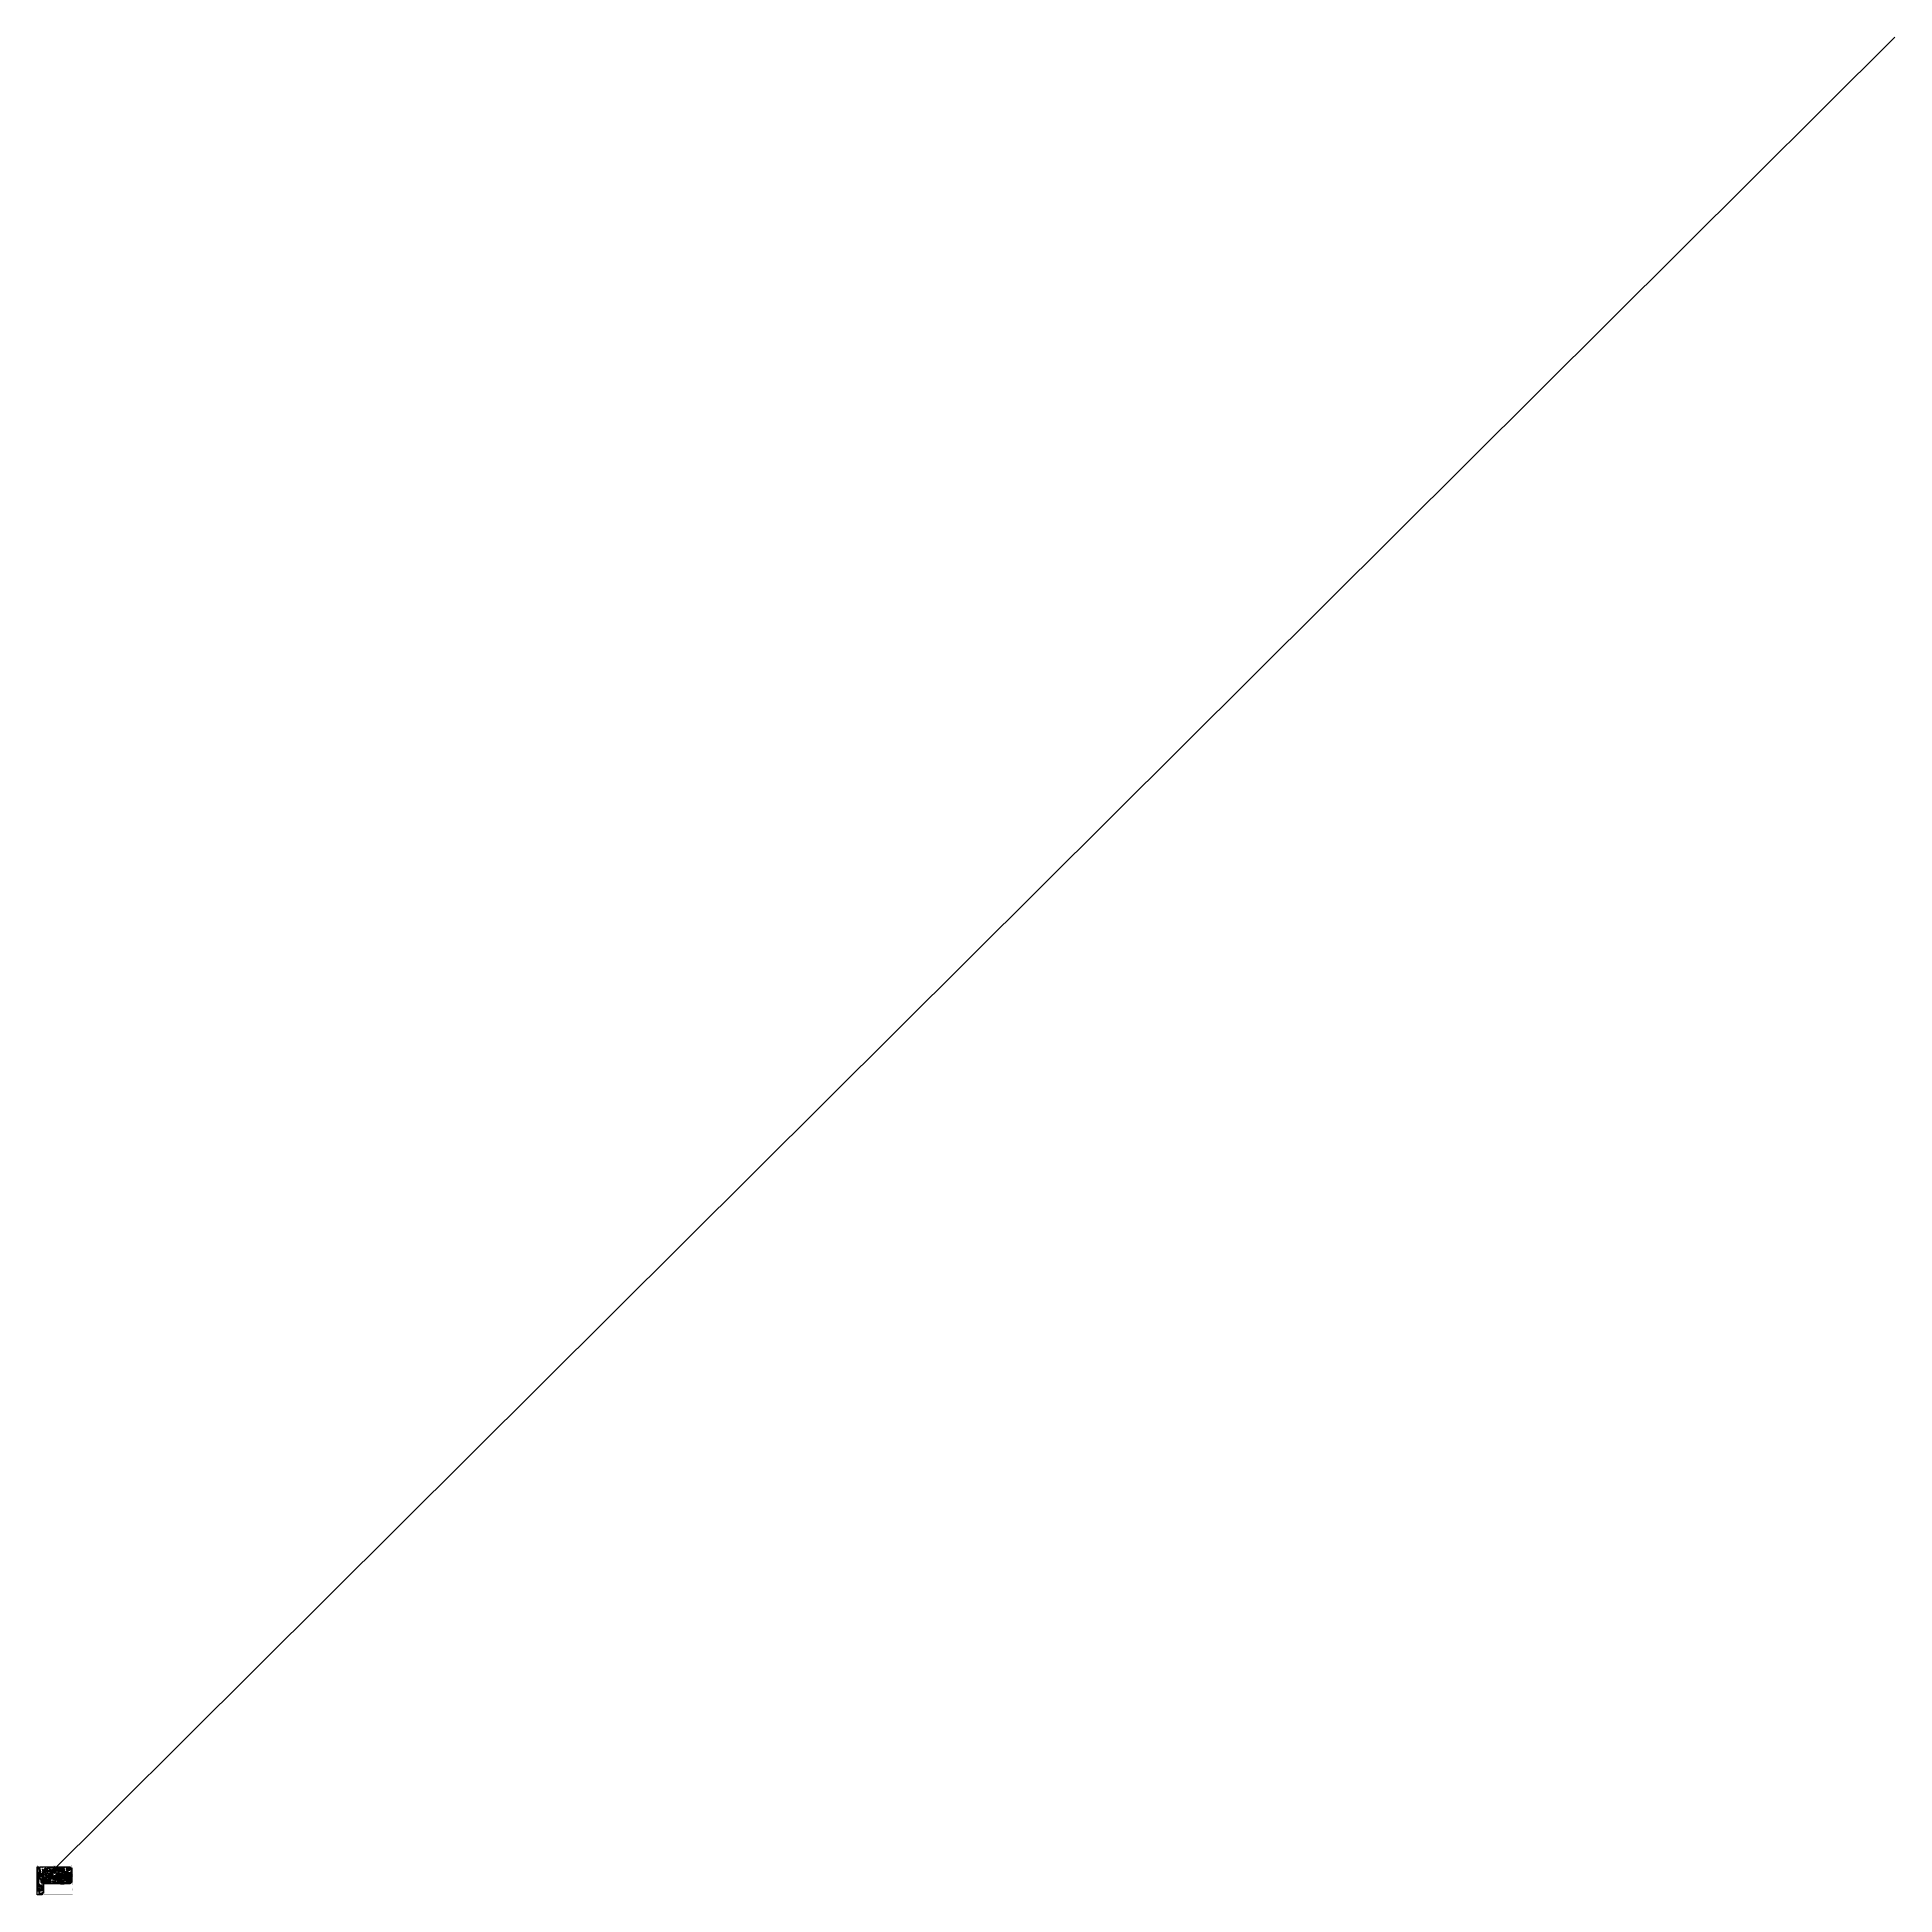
# Model space of a CAD drawing. Header units: millimetres. Extents: x 0 to 215, y 0 to 215.
import ezdxf

# ---------------------------------------------------------------- set-up
doc = ezdxf.new("R2010")
doc.units = ezdxf.units.MM
doc.header["$MEASUREMENT"] = 0
for name, color, linetype in [('BottomLayer', 5, 'Continuous'), ('BottomSolder', 6, 'Continuous'), ('Mechanical1', 6, 'Continuous'), ('MultiLayer', 9, 'Continuous'), ('PadHoleLayer', 156, 'Continuous'), ('TopLayer', 1, 'Continuous'), ('TopOverlay', 2, 'Continuous'), ('TopPaste', 8, 'Continuous'), ('TopSolder', 216, 'Continuous'), ('ViaHoleLayer', 16, 'Continuous')]:
    doc.layers.add(name, color=color, linetype=linetype)
doc.styles.add('Arial', font='', dxfattribs={"height": 0.2})
doc.styles.add('Courier New', font='', dxfattribs={"height": 0.2})
doc.styles.get('Arial').set_extended_font_data('Arial')
doc.styles.get('Courier New').set_extended_font_data('Courier New', bold=True)

# ---------------------------------------------------------------- blocks, each defined once
blk = doc.blocks.new('T____P______TH_1_8___H_________0_92___1')
at = {"layer": 'BottomLayer'}
blk.add_hatch(color=5, dxfattribs=at).paths.add_polyline_path([(0.02, 0.04), (-0.02, 0.04), (-0.04, 0.02), (-0.04, -0.02), (-0.02, -0.04), (0.02, -0.04), (0.04, -0.02), (0.04, 0.02)])
at = {"layer": 'BottomSolder'}
blk.add_hatch(color=6, dxfattribs=at).paths.add_polyline_path([(0.02, 0.04), (-0.02, 0.04), (-0.04, 0.02), (-0.04, -0.02), (-0.02, -0.04), (0.02, -0.04), (0.04, -0.02), (0.04, 0.02)])
at = {"layer": 'MultiLayer'}
blk.add_hatch(color=9, dxfattribs=at).paths.add_polyline_path([(0.02, 0.04), (-0.02, 0.04), (-0.04, 0.02), (-0.04, -0.02), (-0.02, -0.04), (0.02, -0.04), (0.04, -0.02), (0.04, 0.02)])
at = {"layer": 'PadHoleLayer'}
h = blk.add_hatch(color=156, dxfattribs=at)
edge = h.paths.add_edge_path()
edge.add_arc((0, 0), 0.0181, 0, 360)
at = {"layer": 'TopLayer'}
blk.add_hatch(color=1, dxfattribs=at).paths.add_polyline_path([(0.02, 0.04), (-0.02, 0.04), (-0.04, 0.02), (-0.04, -0.02), (-0.02, -0.04), (0.02, -0.04), (0.04, -0.02), (0.04, 0.02)])
at = {"layer": 'TopSolder'}
blk.add_hatch(color=216, dxfattribs=at).paths.add_polyline_path([(0.02, 0.04), (-0.02, 0.04), (-0.04, 0.02), (-0.04, -0.02), (-0.02, -0.04), (0.02, -0.04), (0.04, -0.02), (0.04, 0.02)])
at = {"layer": 'TopOverlay', "const_width": 0.005}
for points in [[(-0.02, 0.04), (-0.04, 0.02)], [(-0.04, 0.02), (-0.04, -0.02)], [(0.02, 0.04), (-0.02, 0.04)], [(0.04, 0.02), (0.02, 0.04)], [(0.04, 0.02), (0.04, -0.02)], [(-0.02, -0.04), (-0.04, -0.02)], [(0.02, -0.04), (-0.02, -0.04)], [(0.04, -0.02), (0.02, -0.04)]]:
    blk.add_lwpolyline(points, dxfattribs=at)
at = {"layer": 'TopOverlay', "const_width": 0.0025}
for points in [[(-0.04, 0.02, 1), (-0.04, 0.02, 1)], [(-0.04, 0.02, 1), (-0.04, 0.02, 1)], [(-0.02, 0.04, 1), (-0.02, 0.04, 1)], [(-0.02, 0.04, 1), (-0.02, 0.04, 1)], [(0.02, 0.04, 1), (0.02, 0.04, 1)], [(0.02, 0.04, 1), (0.02, 0.04, 1)], [(0.04, 0.02, 1), (0.04, 0.02, 1)], [(0.04, 0.02, 1), (0.04, 0.02, 1)], [(-0.04, -0.02, 1), (-0.04, -0.02, 1)], [(-0.04, -0.02, 1), (-0.04, -0.02, 1)], [(-0.02, -0.04, 1), (-0.02, -0.04, 1)], [(-0.02, -0.04, 1), (-0.02, -0.04, 1)], [(0.02, -0.04, 1), (0.02, -0.04, 1)], [(0.02, -0.04, 1), (0.02, -0.04, 1)], [(0.04, -0.02, 1), (0.04, -0.02, 1)], [(0.04, -0.02, 1), (0.04, -0.02, 1)]]:
    blk.add_lwpolyline(points, format="xyb", close=True, dxfattribs=at)
blk = doc.blocks.new('C___0402_2')
at = {"layer": 'TopLayer'}
for points in [[(-0.03, -0.01), (-0.03, 0.01), (-0.01, 0.01), (-0.01, -0.01)], [(0.01, -0.01), (0.01, 0.01), (0.03, 0.01), (0.03, -0.01)]]:
    blk.add_hatch(color=1, dxfattribs=at).paths.add_polyline_path(points)
at = {"layer": 'TopPaste'}
for points in [[(-0.03, -0.01), (-0.03, 0.01), (-0.01, 0.01), (-0.01, -0.01)], [(0.01, -0.01), (0.01, 0.01), (0.03, 0.01), (0.03, -0.01)]]:
    blk.add_hatch(color=8, dxfattribs=at).paths.add_polyline_path(points)
at = {"layer": 'TopSolder'}
for points in [[(-0.03, -0.01), (-0.03, 0.01), (-0.01, 0.01), (-0.01, -0.01)], [(0.01, -0.01), (0.01, 0.01), (0.03, 0.01), (0.03, -0.01)]]:
    blk.add_hatch(color=216, dxfattribs=at).paths.add_polyline_path(points)
at = {"layer": 'TopOverlay', "const_width": 0.005}
for points in [[(-0.03, -0.02), (-0.03, 0.02)], [(-0.03, 0.02), (-0.01, 0.02)], [(0.01, 0.02), (0.03, 0.02)], [(0.03, -0.02), (0.03, 0.02)], [(-0.03, -0.02), (-0.01, -0.02)], [(0.01, -0.02), (0.03, -0.02)]]:
    blk.add_lwpolyline(points, dxfattribs=at)
at = {"layer": 'TopOverlay', "const_width": 0.0025}
for points in [[(-0.03, 0.02, 1), (-0.03, 0.02, 1)], [(-0.03, 0.02, 1), (-0.03, 0.02, 1)], [(-0.01, 0.02, 1), (-0.01, 0.02, 1)], [(0.01, 0.02, 1), (0.01, 0.02, 1)], [(0.03, 0.02, 1), (0.03, 0.02, 1)], [(0.03, 0.02, 1), (0.03, 0.02, 1)], [(-0.03, -0.02, 1), (-0.03, -0.02, 1)], [(-0.03, -0.02, 1), (-0.03, -0.02, 1)], [(-0.01, -0.02, 1), (-0.01, -0.02, 1)], [(0.01, -0.02, 1), (0.01, -0.02, 1)], [(0.03, -0.02, 1), (0.03, -0.02, 1)], [(0.03, -0.02, 1), (0.03, -0.02, 1)]]:
    blk.add_lwpolyline(points, format="xyb", close=True, dxfattribs=at)
blk = doc.blocks.new('0462075004_3')
at = {"layer": 'BottomLayer'}
h = blk.add_hatch(color=5, dxfattribs=at)
edge = h.paths.add_edge_path()
edge.add_arc((-0.08, 0.08), 0.0492, 0, 360)
h = blk.add_hatch(color=5, dxfattribs=at)
edge = h.paths.add_edge_path()
edge.add_arc((0.08, 0.08), 0.0492, 0, 360)
h = blk.add_hatch(color=5, dxfattribs=at)
edge = h.paths.add_edge_path()
edge.add_arc((-0.08, -0.09), 0.0492, 0, 360)
blk.add_hatch(color=5, dxfattribs=at).paths.add_polyline_path([(0.03, -0.04), (0.13, -0.04), (0.13, -0.14), (0.03, -0.14)])
at = {"layer": 'BottomSolder'}
h = blk.add_hatch(color=6, dxfattribs=at)
edge = h.paths.add_edge_path()
edge.add_arc((-0.27, 0.09), 0.003, 0, 360)
h = blk.add_hatch(color=6, dxfattribs=at)
edge = h.paths.add_edge_path()
edge.add_arc((-0.08, 0.08), 0.0522, 0, 360)
h = blk.add_hatch(color=6, dxfattribs=at)
edge = h.paths.add_edge_path()
edge.add_arc((0.08, 0.08), 0.0522, 0, 360)
h = blk.add_hatch(color=6, dxfattribs=at)
edge = h.paths.add_edge_path()
edge.add_arc((0.27, 0.09), 0.003, 0, 360)
h = blk.add_hatch(color=6, dxfattribs=at)
edge = h.paths.add_edge_path()
edge.add_arc((-0.08, -0.09), 0.0522, 0, 360)
blk.add_hatch(color=6, dxfattribs=at).paths.add_polyline_path([(0.03, -0.03), (0.13, -0.03), (0.13, -0.14), (0.03, -0.14)])
at = {"layer": 'MultiLayer'}
h = blk.add_hatch(color=9, dxfattribs=at)
edge = h.paths.add_edge_path()
edge.add_arc((-0.08, 0.08), 0.0492, 0, 360)
h = blk.add_hatch(color=9, dxfattribs=at)
edge = h.paths.add_edge_path()
edge.add_arc((0.08, 0.08), 0.0492, 0, 360)
h = blk.add_hatch(color=9, dxfattribs=at)
edge = h.paths.add_edge_path()
edge.add_arc((-0.08, -0.09), 0.0492, 0, 360)
blk.add_hatch(color=9, dxfattribs=at).paths.add_polyline_path([(0.03, -0.04), (0.13, -0.04), (0.13, -0.14), (0.03, -0.14)])
at = {"layer": 'PadHoleLayer'}
h = blk.add_hatch(color=156, dxfattribs=at)
edge = h.paths.add_edge_path()
edge.add_arc((-0.27, 0.09), 0.0591, 0, 360)
h = blk.add_hatch(color=156, dxfattribs=at)
edge = h.paths.add_edge_path()
edge.add_arc((-0.08, 0.08), 0.0354, 0, 360)
h = blk.add_hatch(color=156, dxfattribs=at)
edge = h.paths.add_edge_path()
edge.add_arc((0.08, 0.08), 0.0354, 0, 360)
h = blk.add_hatch(color=156, dxfattribs=at)
edge = h.paths.add_edge_path()
edge.add_arc((0.27, 0.09), 0.0591, 0, 360)
h = blk.add_hatch(color=156, dxfattribs=at)
edge = h.paths.add_edge_path()
edge.add_arc((-0.08, -0.09), 0.0354, 0, 360)
h = blk.add_hatch(color=156, dxfattribs=at)
edge = h.paths.add_edge_path()
edge.add_arc((0.08, -0.09), 0.0354, 0, 360)
at = {"layer": 'TopLayer'}
h = blk.add_hatch(color=1, dxfattribs=at)
edge = h.paths.add_edge_path()
edge.add_arc((-0.08, 0.08), 0.0492, 0, 360)
h = blk.add_hatch(color=1, dxfattribs=at)
edge = h.paths.add_edge_path()
edge.add_arc((0.08, 0.08), 0.0492, 0, 360)
h = blk.add_hatch(color=1, dxfattribs=at)
edge = h.paths.add_edge_path()
edge.add_arc((-0.08, -0.09), 0.0492, 0, 360)
blk.add_hatch(color=1, dxfattribs=at).paths.add_polyline_path([(0.03, -0.04), (0.13, -0.04), (0.13, -0.14), (0.03, -0.14)])
at = {"layer": 'TopSolder'}
h = blk.add_hatch(color=216, dxfattribs=at)
edge = h.paths.add_edge_path()
edge.add_arc((-0.27, 0.09), 0.003, 0, 360)
h = blk.add_hatch(color=216, dxfattribs=at)
edge = h.paths.add_edge_path()
edge.add_arc((-0.08, 0.08), 0.0522, 0, 360)
h = blk.add_hatch(color=216, dxfattribs=at)
edge = h.paths.add_edge_path()
edge.add_arc((0.08, 0.08), 0.0522, 0, 360)
h = blk.add_hatch(color=216, dxfattribs=at)
edge = h.paths.add_edge_path()
edge.add_arc((0.27, 0.09), 0.003, 0, 360)
h = blk.add_hatch(color=216, dxfattribs=at)
edge = h.paths.add_edge_path()
edge.add_arc((-0.08, -0.09), 0.0522, 0, 360)
blk.add_hatch(color=216, dxfattribs=at).paths.add_polyline_path([(0.03, -0.03), (0.13, -0.03), (0.13, -0.14), (0.03, -0.14)])
at = {"layer": 'TopOverlay'}
for points, const_width in [([(0.33, 0.23), (-0.33, 0.23)], 0.005), ([(-0.33, 0.23), (-0.33, 0.16)], 0.005), ([(-0.33, 0.01), (-0.33, -0.2)], 0.005), ([(0.33, 0.23), (0.33, 0.16)], 0.005), ([(0.33, 0.01), (0.33, -0.2)], 0.005), ([(0.33, -0.2), (-0.33, -0.2)], 0.005), ([(0.09, -0.22), (0.08, -0.22)], 0.01), ([(0.08, -0.21), (0.08, -0.22)], 0.01), ([(0.09, -0.22), (0.08, -0.21)], 0.01)]:
    blk.add_lwpolyline(points, dxfattribs=dict(at, const_width=const_width))
for points, const_width in [([(-0.33, 0.23, 1), (-0.33, 0.23, 1)], 0.0025), ([(-0.33, 0.23, 1), (-0.33, 0.23, 1)], 0.0025), ([(-0.33, 0.16, 1), (-0.33, 0.16, 1)], 0.0025), ([(-0.33, 0.01, 1), (-0.33, 0.01, 1)], 0.0025), ([(0.33, 0.23, 1), (0.33, 0.23, 1)], 0.0025), ([(0.33, 0.23, 1), (0.33, 0.23, 1)], 0.0025), ([(0.33, 0.16, 1), (0.33, 0.16, 1)], 0.0025), ([(0.33, 0.01, 1), (0.33, 0.01, 1)], 0.0025), ([(-0.33, -0.2, 1), (-0.33, -0.2, 1)], 0.0025), ([(-0.33, -0.2, 1), (-0.33, -0.2, 1)], 0.0025), ([(0.08, -0.22, 1), (0.08, -0.22, 1)], 0.005), ([(0.08, -0.22, 1), (0.08, -0.22, 1)], 0.005), ([(0.09, -0.22, 1), (0.09, -0.22, 1)], 0.005), ([(0.08, -0.21, 1), (0.09, -0.21, 1)], 0.005), ([(0.09, -0.22, 1), (0.09, -0.22, 1)], 0.005), ([(0.08, -0.21, 1), (0.09, -0.21, 1)], 0.005), ([(0.33, -0.2, 1), (0.33, -0.2, 1)], 0.0025), ([(0.33, -0.2, 1), (0.33, -0.2, 1)], 0.0025)]:
    blk.add_lwpolyline(points, format="xyb", close=True, dxfattribs=dict(at, const_width=const_width))
blk.add_text('1', height=0.0394, dxfattribs=at).set_placement((0.15, -0.11))
blk = doc.blocks.new('R___0402_4')
at = {"layer": 'TopLayer'}
for points in [[(-0.03, -0.01), (-0.03, 0.01), (-0.01, 0.01), (-0.01, -0.01)], [(0.01, -0.01), (0.01, 0.01), (0.03, 0.01), (0.03, -0.01)]]:
    blk.add_hatch(color=1, dxfattribs=at).paths.add_polyline_path(points)
at = {"layer": 'TopPaste'}
for points in [[(-0.03, -0.01), (-0.03, 0.01), (-0.01, 0.01), (-0.01, -0.01)], [(0.01, -0.01), (0.01, 0.01), (0.03, 0.01), (0.03, -0.01)]]:
    blk.add_hatch(color=8, dxfattribs=at).paths.add_polyline_path(points)
at = {"layer": 'TopSolder'}
for points in [[(-0.03, -0.01), (-0.03, 0.01), (-0.01, 0.01), (-0.01, -0.01)], [(0.01, -0.01), (0.01, 0.01), (0.03, 0.01), (0.03, -0.01)]]:
    blk.add_hatch(color=216, dxfattribs=at).paths.add_polyline_path(points)
at = {"layer": 'TopOverlay'}
for points, const_width in [([(-0.03, -0.02), (-0.03, 0.02)], 0.005), ([(0.03, 0.02), (-0.03, 0.02)], 0.005), ([(0.03, -0.02), (0.03, 0.02)], 0.005), ([(0.03, -0.02), (-0.03, -0.02)], 0.005), ([(0.03, -0.02), (-0.03, -0.02)], 0.000127)]:
    blk.add_lwpolyline(points, dxfattribs=dict(at, const_width=const_width))
for points, const_width in [([(-0.03, 0.02, 1), (-0.03, 0.02, 1)], 0.0025), ([(-0.03, 0.02, 1), (-0.03, 0.02, 1)], 0.0025), ([(0.03, 0.02, 1), (0.03, 0.02, 1)], 0.0025), ([(0.03, 0.02, 1), (0.03, 0.02, 1)], 0.0025), ([(-0.03, -0.02, 1), (-0.03, -0.02, 1)], 0.0025), ([(-0.03, -0.02, 1), (-0.03, -0.02, 1)], 0.0025), ([(-0.03, -0.02, 1), (-0.03, -0.02, 1)], 0.0000635), ([(0.03, -0.02, 1), (0.03, -0.02, 1)], 0.0025), ([(0.03, -0.02, 1), (0.03, -0.02, 1)], 0.0025), ([(0.03, -0.02, 1), (0.03, -0.02, 1)], 0.0000635)]:
    blk.add_lwpolyline(points, format="xyb", close=True, dxfattribs=dict(at, const_width=const_width))
blk = doc.blocks.new('R___0402_5')
at = {"layer": 'TopLayer'}
for points in [[(-0.03, -0.01), (-0.03, 0.01), (-0.01, 0.01), (-0.01, -0.01)], [(0.01, -0.01), (0.01, 0.01), (0.03, 0.01), (0.03, -0.01)]]:
    blk.add_hatch(color=1, dxfattribs=at).paths.add_polyline_path(points)
at = {"layer": 'TopPaste'}
for points in [[(-0.03, -0.01), (-0.03, 0.01), (-0.01, 0.01), (-0.01, -0.01)], [(0.01, -0.01), (0.01, 0.01), (0.03, 0.01), (0.03, -0.01)]]:
    blk.add_hatch(color=8, dxfattribs=at).paths.add_polyline_path(points)
at = {"layer": 'TopSolder'}
for points in [[(-0.03, -0.01), (-0.03, 0.01), (-0.01, 0.01), (-0.01, -0.01)], [(0.01, -0.01), (0.01, 0.01), (0.03, 0.01), (0.03, -0.01)]]:
    blk.add_hatch(color=216, dxfattribs=at).paths.add_polyline_path(points)
at = {"layer": 'TopOverlay'}
for points, const_width in [([(-0.03, -0.02), (-0.03, 0.02)], 0.005), ([(0.03, 0.02), (-0.03, 0.02)], 0.005), ([(0.03, -0.02), (0.03, 0.02)], 0.005), ([(0.03, -0.02), (-0.03, -0.02)], 0.005), ([(0.03, -0.02), (-0.03, -0.02)], 0.000127)]:
    blk.add_lwpolyline(points, dxfattribs=dict(at, const_width=const_width))
for points, const_width in [([(-0.03, 0.02, 1), (-0.03, 0.02, 1)], 0.0025), ([(-0.03, 0.02, 1), (-0.03, 0.02, 1)], 0.0025), ([(0.03, 0.02, 1), (0.03, 0.02, 1)], 0.0025), ([(0.03, 0.02, 1), (0.03, 0.02, 1)], 0.0025), ([(-0.03, -0.02, 1), (-0.03, -0.02, 1)], 0.0025), ([(-0.03, -0.02, 1), (-0.03, -0.02, 1)], 0.0025), ([(-0.03, -0.02, 1), (-0.03, -0.02, 1)], 0.0000635), ([(0.03, -0.02, 1), (0.03, -0.02, 1)], 0.0025), ([(0.03, -0.02, 1), (0.03, -0.02, 1)], 0.0025), ([(0.03, -0.02, 1), (0.03, -0.02, 1)], 0.0000635)]:
    blk.add_lwpolyline(points, format="xyb", close=True, dxfattribs=dict(at, const_width=const_width))
blk = doc.blocks.new('R___0402_6')
at = {"layer": 'TopLayer'}
for points in [[(-0.03, -0.01), (-0.03, 0.01), (-0.01, 0.01), (-0.01, -0.01)], [(0.01, -0.01), (0.01, 0.01), (0.03, 0.01), (0.03, -0.01)]]:
    blk.add_hatch(color=1, dxfattribs=at).paths.add_polyline_path(points)
at = {"layer": 'TopPaste'}
for points in [[(-0.03, -0.01), (-0.03, 0.01), (-0.01, 0.01), (-0.01, -0.01)], [(0.01, -0.01), (0.01, 0.01), (0.03, 0.01), (0.03, -0.01)]]:
    blk.add_hatch(color=8, dxfattribs=at).paths.add_polyline_path(points)
at = {"layer": 'TopSolder'}
for points in [[(-0.03, -0.01), (-0.03, 0.01), (-0.01, 0.01), (-0.01, -0.01)], [(0.01, -0.01), (0.01, 0.01), (0.03, 0.01), (0.03, -0.01)]]:
    blk.add_hatch(color=216, dxfattribs=at).paths.add_polyline_path(points)
at = {"layer": 'TopOverlay'}
for points, const_width in [([(-0.03, -0.02), (-0.03, 0.02)], 0.005), ([(0.03, 0.02), (-0.03, 0.02)], 0.005), ([(0.03, -0.02), (0.03, 0.02)], 0.005), ([(0.03, -0.02), (-0.03, -0.02)], 0.005), ([(0.03, -0.02), (-0.03, -0.02)], 0.000127)]:
    blk.add_lwpolyline(points, dxfattribs=dict(at, const_width=const_width))
for points, const_width in [([(-0.03, 0.02, 1), (-0.03, 0.02, 1)], 0.0025), ([(-0.03, 0.02, 1), (-0.03, 0.02, 1)], 0.0025), ([(0.03, 0.02, 1), (0.03, 0.02, 1)], 0.0025), ([(0.03, 0.02, 1), (0.03, 0.02, 1)], 0.0025), ([(-0.03, -0.02, 1), (-0.03, -0.02, 1)], 0.0025), ([(-0.03, -0.02, 1), (-0.03, -0.02, 1)], 0.0025), ([(-0.03, -0.02, 1), (-0.03, -0.02, 1)], 0.0000635), ([(0.03, -0.02, 1), (0.03, -0.02, 1)], 0.0025), ([(0.03, -0.02, 1), (0.03, -0.02, 1)], 0.0025), ([(0.03, -0.02, 1), (0.03, -0.02, 1)], 0.0000635)]:
    blk.add_lwpolyline(points, format="xyb", close=True, dxfattribs=dict(at, const_width=const_width))
blk = doc.blocks.new('R___0402_7')
at = {"layer": 'TopLayer'}
for points in [[(-0.03, -0.01), (-0.03, 0.01), (-0.01, 0.01), (-0.01, -0.01)], [(0.01, -0.01), (0.01, 0.01), (0.03, 0.01), (0.03, -0.01)]]:
    blk.add_hatch(color=1, dxfattribs=at).paths.add_polyline_path(points)
at = {"layer": 'TopPaste'}
for points in [[(-0.03, -0.01), (-0.03, 0.01), (-0.01, 0.01), (-0.01, -0.01)], [(0.01, -0.01), (0.01, 0.01), (0.03, 0.01), (0.03, -0.01)]]:
    blk.add_hatch(color=8, dxfattribs=at).paths.add_polyline_path(points)
at = {"layer": 'TopSolder'}
for points in [[(-0.03, -0.01), (-0.03, 0.01), (-0.01, 0.01), (-0.01, -0.01)], [(0.01, -0.01), (0.01, 0.01), (0.03, 0.01), (0.03, -0.01)]]:
    blk.add_hatch(color=216, dxfattribs=at).paths.add_polyline_path(points)
at = {"layer": 'TopOverlay'}
for points, const_width in [([(-0.03, -0.02), (-0.03, 0.02)], 0.005), ([(0.03, 0.02), (-0.03, 0.02)], 0.005), ([(0.03, -0.02), (0.03, 0.02)], 0.005), ([(0.03, -0.02), (-0.03, -0.02)], 0.005), ([(0.03, -0.02), (-0.03, -0.02)], 0.000127)]:
    blk.add_lwpolyline(points, dxfattribs=dict(at, const_width=const_width))
for points, const_width in [([(-0.03, 0.02, 1), (-0.03, 0.02, 1)], 0.0025), ([(-0.03, 0.02, 1), (-0.03, 0.02, 1)], 0.0025), ([(0.03, 0.02, 1), (0.03, 0.02, 1)], 0.0025), ([(0.03, 0.02, 1), (0.03, 0.02, 1)], 0.0025), ([(-0.03, -0.02, 1), (-0.03, -0.02, 1)], 0.0025), ([(-0.03, -0.02, 1), (-0.03, -0.02, 1)], 0.0025), ([(-0.03, -0.02, 1), (-0.03, -0.02, 1)], 0.0000635), ([(0.03, -0.02, 1), (0.03, -0.02, 1)], 0.0025), ([(0.03, -0.02, 1), (0.03, -0.02, 1)], 0.0025), ([(0.03, -0.02, 1), (0.03, -0.02, 1)], 0.0000635)]:
    blk.add_lwpolyline(points, format="xyb", close=True, dxfattribs=dict(at, const_width=const_width))
blk = doc.blocks.new('R___0402_8')
at = {"layer": 'TopLayer'}
for points in [[(-0.03, -0.01), (-0.03, 0.01), (-0.01, 0.01), (-0.01, -0.01)], [(0.01, -0.01), (0.01, 0.01), (0.03, 0.01), (0.03, -0.01)]]:
    blk.add_hatch(color=1, dxfattribs=at).paths.add_polyline_path(points)
at = {"layer": 'TopPaste'}
for points in [[(-0.03, -0.01), (-0.03, 0.01), (-0.01, 0.01), (-0.01, -0.01)], [(0.01, -0.01), (0.01, 0.01), (0.03, 0.01), (0.03, -0.01)]]:
    blk.add_hatch(color=8, dxfattribs=at).paths.add_polyline_path(points)
at = {"layer": 'TopSolder'}
for points in [[(-0.03, -0.01), (-0.03, 0.01), (-0.01, 0.01), (-0.01, -0.01)], [(0.01, -0.01), (0.01, 0.01), (0.03, 0.01), (0.03, -0.01)]]:
    blk.add_hatch(color=216, dxfattribs=at).paths.add_polyline_path(points)
at = {"layer": 'TopOverlay'}
for points, const_width in [([(-0.03, 0.02), (-0.03, -0.02)], 0.005), ([(-0.03, 0.02), (0.03, 0.02)], 0.005), ([(0.03, 0.02), (0.03, -0.02)], 0.005), ([(-0.03, -0.02), (0.03, -0.02)], 0.005), ([(-0.03, -0.02), (0.03, -0.02)], 0.000127)]:
    blk.add_lwpolyline(points, dxfattribs=dict(at, const_width=const_width))
for points, const_width in [([(-0.03, 0.02, 1), (-0.03, 0.02, 1)], 0.0025), ([(-0.03, 0.02, 1), (-0.03, 0.02, 1)], 0.0025), ([(0.03, 0.02, 1), (0.03, 0.02, 1)], 0.0025), ([(0.03, 0.02, 1), (0.03, 0.02, 1)], 0.0025), ([(-0.03, -0.02, 1), (-0.03, -0.02, 1)], 0.0025), ([(-0.03, -0.02, 1), (-0.03, -0.02, 1)], 0.0025), ([(-0.03, -0.02, 1), (-0.03, -0.02, 1)], 0.0000635), ([(0.03, -0.02, 1), (0.03, -0.02, 1)], 0.0025), ([(0.03, -0.02, 1), (0.03, -0.02, 1)], 0.0025), ([(0.03, -0.02, 1), (0.03, -0.02, 1)], 0.0000635)]:
    blk.add_lwpolyline(points, format="xyb", close=True, dxfattribs=dict(at, const_width=const_width))
blk = doc.blocks.new('R___1206_9')
at = {"layer": 'TopLayer'}
for points in [[(-0.08, 0.035), (-0.02, 0.035), (-0.02, -0.035), (-0.08, -0.035)], [(0.02, 0.035), (0.08, 0.035), (0.08, -0.035), (0.02, -0.035)]]:
    blk.add_hatch(color=1, dxfattribs=at).paths.add_polyline_path(points)
at = {"layer": 'TopPaste'}
for points in [[(-0.08, 0.035), (-0.02, 0.035), (-0.02, -0.035), (-0.08, -0.035)], [(0.02, 0.035), (0.08, 0.035), (0.08, -0.035), (0.02, -0.035)]]:
    blk.add_hatch(color=8, dxfattribs=at).paths.add_polyline_path(points)
at = {"layer": 'TopSolder'}
for points in [[(-0.084, 0.039), (-0.016, 0.039), (-0.016, -0.039), (-0.084, -0.039)], [(0.016, 0.039), (0.084, 0.039), (0.084, -0.039), (0.016, -0.039)]]:
    blk.add_hatch(color=216, dxfattribs=at).paths.add_polyline_path(points)
at = {"layer": 'TopOverlay', "const_width": 0.005}
for points in [[(-0.084, 0.039), (-0.084, -0.039)], [(-0.084, 0.039), (0.084, 0.039)], [(0.084, 0.039), (0.084, -0.039)], [(-0.084, -0.039), (0.084, -0.039)]]:
    blk.add_lwpolyline(points, dxfattribs=at)
at = {"layer": 'TopOverlay', "const_width": 0.0025}
for points in [[(-0.08525, 0.039, 1), (-0.08275, 0.039, 1)], [(-0.08525, 0.039, 1), (-0.08275, 0.039, 1)], [(0.08275, 0.039, 1), (0.08525, 0.039, 1)], [(0.08275, 0.039, 1), (0.08525, 0.039, 1)], [(-0.08525, -0.039, 1), (-0.08275, -0.039, 1)], [(-0.08525, -0.039, 1), (-0.08275, -0.039, 1)], [(0.08275, -0.039, 1), (0.08525, -0.039, 1)], [(0.08275, -0.039, 1), (0.08525, -0.039, 1)]]:
    blk.add_lwpolyline(points, format="xyb", close=True, dxfattribs=at)
blk = doc.blocks.new('RES_2512_10')
at = {"layer": 'TopLayer'}
for points in [[(-0.16, 0.07), (-0.1, 0.07), (-0.1, -0.07), (-0.16, -0.07)], [(0.1, 0.07), (0.16, 0.07), (0.16, -0.07), (0.1, -0.07)]]:
    blk.add_hatch(color=1, dxfattribs=at).paths.add_polyline_path(points)
at = {"layer": 'TopPaste'}
for points in [[(-0.16, 0.07), (-0.1, 0.07), (-0.1, -0.07), (-0.16, -0.07)], [(0.1, 0.07), (0.16, 0.07), (0.16, -0.07), (0.1, -0.07)]]:
    blk.add_hatch(color=8, dxfattribs=at).paths.add_polyline_path(points)
at = {"layer": 'TopSolder'}
for points in [[(-0.16, 0.07), (-0.09, 0.07), (-0.09, -0.07), (-0.16, -0.07)], [(0.09, 0.07), (0.16, 0.07), (0.16, -0.07), (0.09, -0.07)]]:
    blk.add_hatch(color=216, dxfattribs=at).paths.add_polyline_path(points)
at = {"layer": 'TopOverlay', "const_width": 0.01}
for points in [[(-0.17, -0.07), (-0.17, 0.07)], [(0.17, 0.07), (-0.17, 0.07)], [(0.17, -0.07), (0.17, 0.07)], [(0.17, -0.07), (-0.17, -0.07)]]:
    blk.add_lwpolyline(points, dxfattribs=at)
at = {"layer": 'TopOverlay', "const_width": 0.005}
for points in [[(-0.17, 0.07, 1), (-0.16, 0.07, 1)], [(-0.17, 0.07, 1), (-0.16, 0.07, 1)], [(0.16, 0.07, 1), (0.17, 0.07, 1)], [(0.16, 0.07, 1), (0.17, 0.07, 1)], [(-0.17, -0.07, 1), (-0.16, -0.07, 1)], [(-0.17, -0.07, 1), (-0.16, -0.07, 1)], [(0.16, -0.07, 1), (0.17, -0.07, 1)], [(0.16, -0.07, 1), (0.17, -0.07, 1)]]:
    blk.add_lwpolyline(points, format="xyb", close=True, dxfattribs=at)
blk = doc.blocks.new('RES_2512_11')
at = {"layer": 'TopLayer'}
for points in [[(-0.16, 0.07), (-0.1, 0.07), (-0.1, -0.07), (-0.16, -0.07)], [(0.1, 0.07), (0.16, 0.07), (0.16, -0.07), (0.1, -0.07)]]:
    blk.add_hatch(color=1, dxfattribs=at).paths.add_polyline_path(points)
at = {"layer": 'TopPaste'}
for points in [[(-0.16, 0.07), (-0.1, 0.07), (-0.1, -0.07), (-0.16, -0.07)], [(0.1, 0.07), (0.16, 0.07), (0.16, -0.07), (0.1, -0.07)]]:
    blk.add_hatch(color=8, dxfattribs=at).paths.add_polyline_path(points)
at = {"layer": 'TopSolder'}
for points in [[(-0.16, 0.07), (-0.09, 0.07), (-0.09, -0.07), (-0.16, -0.07)], [(0.09, 0.07), (0.16, 0.07), (0.16, -0.07), (0.09, -0.07)]]:
    blk.add_hatch(color=216, dxfattribs=at).paths.add_polyline_path(points)
at = {"layer": 'TopOverlay', "const_width": 0.01}
for points in [[(-0.17, -0.07), (-0.17, 0.07)], [(0.17, 0.07), (-0.17, 0.07)], [(0.17, -0.07), (0.17, 0.07)], [(0.17, -0.07), (-0.17, -0.07)]]:
    blk.add_lwpolyline(points, dxfattribs=at)
at = {"layer": 'TopOverlay', "const_width": 0.005}
for points in [[(-0.17, 0.07, 1), (-0.16, 0.07, 1)], [(-0.17, 0.07, 1), (-0.16, 0.07, 1)], [(0.16, 0.07, 1), (0.17, 0.07, 1)], [(0.16, 0.07, 1), (0.17, 0.07, 1)], [(-0.17, -0.07, 1), (-0.16, -0.07, 1)], [(-0.17, -0.07, 1), (-0.16, -0.07, 1)], [(0.16, -0.07, 1), (0.17, -0.07, 1)], [(0.16, -0.07, 1), (0.17, -0.07, 1)]]:
    blk.add_lwpolyline(points, format="xyb", close=True, dxfattribs=at)
blk = doc.blocks.new('12_DFN__4_3__12')
at = {"layer": 'TopLayer'}
for points in [[(-0.07, 0.05), (-0.04, 0.05), (-0.04, 0.04), (-0.07, 0.04)], [(-0.07, 0.03), (-0.04, 0.03), (-0.04, 0.02), (-0.07, 0.02)], [(-0.07, 0.01), (-0.04, 0.01), (-0.04, 0), (-0.07, 0)], [(-0.03, 0.06), (0.03, 0.06), (0.03, -0.06), (-0.03, -0.06)], [(0.04, 0.05), (0.07, 0.05), (0.07, 0.04), (0.04, 0.04)], [(0.04, 0.03), (0.07, 0.03), (0.07, 0.02), (0.04, 0.02)], [(0.04, 0.01), (0.07, 0.01), (0.07, 0), (0.04, 0)], [(-0.07, 0), (-0.04, 0), (-0.04, -0.01), (-0.07, -0.01)], [(-0.07, -0.02), (-0.04, -0.02), (-0.04, -0.03), (-0.07, -0.03)], [(-0.07, -0.04), (-0.04, -0.04), (-0.04, -0.05), (-0.07, -0.05)], [(0.04, 0), (0.07, 0), (0.07, -0.01), (0.04, -0.01)], [(0.04, -0.02), (0.07, -0.02), (0.07, -0.03), (0.04, -0.03)], [(0.04, -0.04), (0.07, -0.04), (0.07, -0.05), (0.04, -0.05)]]:
    blk.add_hatch(color=1, dxfattribs=at).paths.add_polyline_path(points)
at = {"layer": 'TopPaste'}
for points in [[(-0.07, 0.05), (-0.04, 0.05), (-0.04, 0.04), (-0.07, 0.04)], [(-0.07, 0.03), (-0.04, 0.03), (-0.04, 0.02), (-0.07, 0.02)], [(-0.07, 0.01), (-0.04, 0.01), (-0.04, 0), (-0.07, 0)], [(-0.03, 0.06), (0.03, 0.06), (0.03, -0.06), (-0.03, -0.06)], [(0.04, 0.05), (0.07, 0.05), (0.07, 0.04), (0.04, 0.04)], [(0.04, 0.03), (0.07, 0.03), (0.07, 0.02), (0.04, 0.02)], [(0.04, 0.01), (0.07, 0.01), (0.07, 0), (0.04, 0)], [(-0.07, 0), (-0.04, 0), (-0.04, -0.01), (-0.07, -0.01)], [(-0.07, -0.02), (-0.04, -0.02), (-0.04, -0.03), (-0.07, -0.03)], [(-0.07, -0.04), (-0.04, -0.04), (-0.04, -0.05), (-0.07, -0.05)], [(0.04, 0), (0.07, 0), (0.07, -0.01), (0.04, -0.01)], [(0.04, -0.02), (0.07, -0.02), (0.07, -0.03), (0.04, -0.03)], [(0.04, -0.04), (0.07, -0.04), (0.07, -0.05), (0.04, -0.05)]]:
    blk.add_hatch(color=8, dxfattribs=at).paths.add_polyline_path(points)
at = {"layer": 'TopSolder'}
for points in [[(-0.07, 0.06), (-0.04, 0.06), (-0.04, 0.04), (-0.07, 0.04)], [(-0.07, 0.04), (-0.04, 0.04), (-0.04, 0.02), (-0.07, 0.02)], [(-0.07, 0.02), (-0.04, 0.02), (-0.04, 0), (-0.07, 0)], [(-0.04, 0.07), (0.04, 0.07), (0.04, -0.07), (-0.04, -0.07)], [(0.04, 0.06), (0.07, 0.06), (0.07, 0.04), (0.04, 0.04)], [(0.04, 0.04), (0.07, 0.04), (0.07, 0.02), (0.04, 0.02)], [(0.04, 0.02), (0.07, 0.02), (0.07, 0), (0.04, 0)], [(-0.07, 0), (-0.04, 0), (-0.04, -0.02), (-0.07, -0.02)], [(-0.07, -0.02), (-0.04, -0.02), (-0.04, -0.04), (-0.07, -0.04)], [(-0.07, -0.04), (-0.04, -0.04), (-0.04, -0.06), (-0.07, -0.06)], [(0.04, 0), (0.07, 0), (0.07, -0.02), (0.04, -0.02)], [(0.04, -0.02), (0.07, -0.02), (0.07, -0.04), (0.04, -0.04)], [(0.04, -0.04), (0.07, -0.04), (0.07, -0.06), (0.04, -0.06)]]:
    blk.add_hatch(color=216, dxfattribs=at).paths.add_polyline_path(points)
at = {"layer": 'TopOverlay', "const_width": 0.005}
for points in [[(-0.08, 0.05), (-0.08, 0.05)], [(-0.08, 0.05), (-0.07, 0.05)], [(-0.07, 0.05), (-0.08, 0.05)], [(-0.06, 0.08), (0, 0.08)], [(0, 0.08), (0.06, 0.08)], [(-0.06, -0.08), (0, -0.08)], [(0, -0.08), (0.06, -0.08)]]:
    blk.add_lwpolyline(points, dxfattribs=at)
at = {"layer": 'TopOverlay', "const_width": 0.0025}
for points in [[(-0.08, 0.05, 1), (-0.08, 0.05, 1)], [(-0.08, 0.05, 1), (-0.08, 0.05, 1)], [(-0.08, 0.05, 1), (-0.08, 0.05, 1)], [(-0.08, 0.05, 1), (-0.07, 0.05, 1)], [(-0.08, 0.05, 1), (-0.08, 0.05, 1)], [(-0.08, 0.05, 1), (-0.07, 0.05, 1)], [(-0.06, 0.08, 1), (-0.06, 0.08, 1)], [(0, 0.08, 1), (0, 0.08, 1)], [(0, 0.08, 1), (0, 0.08, 1)], [(0.06, 0.08, 1), (0.06, 0.08, 1)], [(-0.06, -0.08, 1), (-0.06, -0.08, 1)], [(0, -0.08, 1), (0, -0.08, 1)], [(0, -0.08, 1), (0, -0.08, 1)], [(0.06, -0.08, 1), (0.06, -0.08, 1)]]:
    blk.add_lwpolyline(points, format="xyb", close=True, dxfattribs=at)
blk = doc.blocks.new('SOT_23_5_13')
at = {"layer": 'TopLayer'}
for points in [[(-0.07, 0.05), (-0.03, 0.05), (-0.03, 0.03), (-0.07, 0.03)], [(-0.07, 0.01), (-0.03, 0.01), (-0.03, -0.01), (-0.07, -0.01)], [(0.03, 0.05), (0.07, 0.05), (0.07, 0.03), (0.03, 0.03)], [(-0.07, -0.03), (-0.03, -0.03), (-0.03, -0.05), (-0.07, -0.05)], [(0.03, -0.03), (0.07, -0.03), (0.07, -0.05), (0.03, -0.05)]]:
    blk.add_hatch(color=1, dxfattribs=at).paths.add_polyline_path(points)
at = {"layer": 'TopPaste'}
for points in [[(-0.07, 0.05), (-0.03, 0.05), (-0.03, 0.03), (-0.07, 0.03)], [(-0.07, 0.01), (-0.03, 0.01), (-0.03, -0.01), (-0.07, -0.01)], [(0.03, 0.05), (0.07, 0.05), (0.07, 0.03), (0.03, 0.03)], [(-0.07, -0.03), (-0.03, -0.03), (-0.03, -0.05), (-0.07, -0.05)], [(0.03, -0.03), (0.07, -0.03), (0.07, -0.05), (0.03, -0.05)]]:
    blk.add_hatch(color=8, dxfattribs=at).paths.add_polyline_path(points)
at = {"layer": 'TopSolder'}
for points in [[(-0.08, 0.05), (-0.03, 0.05), (-0.03, 0.02), (-0.08, 0.02)], [(-0.08, 0.02), (-0.03, 0.02), (-0.03, -0.02), (-0.08, -0.02)], [(0.03, 0.05), (0.08, 0.05), (0.08, 0.02), (0.03, 0.02)], [(-0.08, -0.02), (-0.03, -0.02), (-0.03, -0.05), (-0.08, -0.05)], [(0.03, -0.02), (0.08, -0.02), (0.08, -0.05), (0.03, -0.05)]]:
    blk.add_hatch(color=216, dxfattribs=at).paths.add_polyline_path(points)
at = {"layer": 'TopOverlay', "const_width": 0.005}
for points in [[(-0.08, 0.03), (-0.08, 0.04)], [(-0.08, 0.04), (-0.08, 0.04)], [(-0.08, 0.03), (-0.08, 0.04)], [(-0.03, 0.06), (-0.03, 0.06)], [(0.03, 0.06), (-0.03, 0.06)], [(0.03, 0.06), (0.03, 0.06)], [(0.03, -0.02), (0.03, 0.02)], [(-0.03, -0.06), (-0.03, -0.06)], [(0.03, -0.06), (-0.03, -0.06)], [(0.03, -0.06), (0.03, -0.06)]]:
    blk.add_lwpolyline(points, dxfattribs=at)
at = {"layer": 'TopOverlay', "const_width": 0.0025}
for points in [[(-0.09, 0.04, 1), (-0.08, 0.04, 1)], [(-0.09, 0.04, 1), (-0.08, 0.04, 1)], [(-0.09, 0.03, 1), (-0.08, 0.03, 1)], [(-0.09, 0.03, 1), (-0.08, 0.03, 1)], [(-0.08, 0.04, 1), (-0.08, 0.04, 1)], [(-0.08, 0.04, 1), (-0.08, 0.04, 1)], [(-0.04, 0.06, 1), (-0.03, 0.06, 1)], [(-0.04, 0.06, 1), (-0.03, 0.06, 1)], [(-0.04, 0.06, 1), (-0.03, 0.06, 1)], [(0.03, 0.06, 1), (0.04, 0.06, 1)], [(0.03, 0.06, 1), (0.04, 0.06, 1)], [(0.03, 0.06, 1), (0.04, 0.06, 1)], [(0.03, 0.02, 1), (0.04, 0.02, 1)], [(-0.04, -0.06, 1), (-0.03, -0.06, 1)], [(-0.04, -0.06, 1), (-0.03, -0.06, 1)], [(-0.04, -0.06, 1), (-0.03, -0.06, 1)], [(0.03, -0.02, 1), (0.04, -0.02, 1)], [(0.03, -0.06, 1), (0.04, -0.06, 1)], [(0.03, -0.06, 1), (0.04, -0.06, 1)], [(0.03, -0.06, 1), (0.04, -0.06, 1)]]:
    blk.add_lwpolyline(points, format="xyb", close=True, dxfattribs=at)
blk = doc.blocks.new('P____PAK_SO_8_14')
at = {"layer": 'TopLayer'}
for points in [[(-0.05, 0.09), (-0.05, 0.06), (-0.1, 0.06), (-0.1, 0.09)], [(-0.05, 0.04), (-0.05, 0.01), (-0.1, 0.01), (-0.1, 0.04)], [(0.04, 0.11), (0.04, 0.08), (0.02, 0.08), (0.02, 0.11)], [(0.1, -0.02), (0.06, -0.02), (0.06, 0.02), (0.1, 0.02)], [(-0.05, -0.01), (-0.05, -0.04), (-0.1, -0.04), (-0.1, -0.01)], [(-0.05, -0.06), (-0.05, -0.09), (-0.1, -0.09), (-0.1, -0.06)], [(0.02, -0.11), (0.02, -0.08), (0.04, -0.08), (0.04, -0.11)]]:
    blk.add_hatch(color=1, dxfattribs=at).paths.add_polyline_path(points)
at = {"layer": 'TopPaste'}
for points in [[(-0.05, 0.09), (-0.05, 0.06), (-0.1, 0.06), (-0.1, 0.09)], [(-0.05, 0.04), (-0.05, 0.01), (-0.1, 0.01), (-0.1, 0.04)], [(0.04, 0.11), (0.04, 0.08), (0.02, 0.08), (0.02, 0.11)], [(0.1, -0.02), (0.06, -0.02), (0.06, 0.02), (0.1, 0.02)], [(-0.05, -0.01), (-0.05, -0.04), (-0.1, -0.04), (-0.1, -0.01)], [(-0.05, -0.06), (-0.05, -0.09), (-0.1, -0.09), (-0.1, -0.06)], [(0.02, -0.11), (0.02, -0.08), (0.04, -0.08), (0.04, -0.11)]]:
    blk.add_hatch(color=8, dxfattribs=at).paths.add_polyline_path(points)
at = {"layer": 'TopSolder'}
for points in [[(-0.05, 0.09), (-0.05, 0.06), (-0.1, 0.06), (-0.1, 0.09)], [(-0.05, 0.04), (-0.05, 0.01), (-0.1, 0.01), (-0.1, 0.04)], [(0.05, 0.11), (0.05, 0.08), (0.02, 0.08), (0.02, 0.11)], [(0.1, -0.02), (0.05, -0.02), (0.05, 0.02), (0.1, 0.02)], [(-0.05, -0.01), (-0.05, -0.04), (-0.1, -0.04), (-0.1, -0.01)], [(-0.05, -0.06), (-0.05, -0.09), (-0.1, -0.09), (-0.1, -0.06)], [(0.02, -0.11), (0.02, -0.08), (0.05, -0.08), (0.05, -0.11)]]:
    blk.add_hatch(color=216, dxfattribs=at).paths.add_polyline_path(points)
at = {"layer": 'TopLayer'}
for p, q in [((0.11, 0.08), (-0.02, 0.08)), ((-0.02, 0.08), (-0.02, -0.08)), ((0.17, 0.09), (0.11, 0.09)), ((0.11, 0.09), (0.11, 0.08)), ((0.17, -0.09), (0.17, 0.09)), ((-0.02, -0.08), (0.11, -0.08)), ((0.11, -0.08), (0.11, -0.09)), ((0.11, -0.09), (0.17, -0.09)), ((0.17, -0.09), (0.17, -0.09))]:
    blk.add_line(p, q, dxfattribs=at)
at = {"layer": 'TopOverlay'}
for points, const_width in [([(-0.11, 0.08), (-0.11, 0.07)], 0.005), ([(-0.11, 0.08), (-0.11, 0.08)], 0.005), ([(-0.11, 0.08), (-0.11, 0.07)], 0.005), ([(-0.06, 0.1), (-0.06, 0.09)], 0.00472), ([(0.11, 0.1), (-0.06, 0.1)], 0.00472), ([(0.11, 0.1), (0.11, 0.1)], 0.00472), ([(-0.06, -0.09), (-0.06, -0.1)], 0.00472), ([(0.11, -0.1), (-0.06, -0.1)], 0.00472), ([(0.11, -0.1), (0.11, -0.1)], 0.00472)]:
    blk.add_lwpolyline(points, dxfattribs=dict(at, const_width=const_width))
for points, const_width in [([(-0.11, 0.08, 1), (-0.11, 0.08, 1)], 0.0025), ([(-0.11, 0.08, 1), (-0.1, 0.08, 1)], 0.0025), ([(-0.11, 0.08, 1), (-0.11, 0.08, 1)], 0.0025), ([(-0.11, 0.08, 1), (-0.1, 0.08, 1)], 0.0025), ([(-0.11, 0.07, 1), (-0.11, 0.07, 1)], 0.0025), ([(-0.11, 0.07, 1), (-0.11, 0.07, 1)], 0.0025), ([(-0.06, 0.1, 1), (-0.06, 0.1, 1)], 0.00236), ([(-0.06, 0.09, 1), (-0.06, 0.09, 1)], 0.00236), ([(-0.06, 0.1, 1), (-0.06, 0.1, 1)], 0.00236), ([(0.11, 0.1, 1), (0.11, 0.1, 1)], 0.00236), ([(0.11, 0.1, 1), (0.11, 0.1, 1)], 0.00236), ([(0.11, 0.1, 1), (0.11, 0.1, 1)], 0.00236), ([(-0.06, -0.09, 1), (-0.06, -0.09, 1)], 0.00236), ([(-0.06, -0.1, 1), (-0.06, -0.1, 1)], 0.00236), ([(-0.06, -0.1, 1), (-0.06, -0.1, 1)], 0.00236), ([(0.11, -0.1, 1), (0.11, -0.1, 1)], 0.00236), ([(0.11, -0.1, 1), (0.11, -0.1, 1)], 0.00236), ([(0.11, -0.1, 1), (0.11, -0.1, 1)], 0.00236)]:
    blk.add_lwpolyline(points, format="xyb", close=True, dxfattribs=dict(at, const_width=const_width))
at = {"layer": 'TopSolder'}
for p, q in [((-0.02, 0.08), (-0.02, 0.09)), ((-0.02, 0.09), (-0.02, 0.09)), ((-0.02, 0.09), (0.1, 0.09)), ((-0.02, -0.08), (-0.02, 0.08)), ((0.1, 0.09), (0.1, 0.1)), ((0.1, 0.1), (0.11, 0.1)), ((0.1, 0.09), (0.1, 0.09)), ((0.11, 0.1), (0.17, 0.1)), ((0.17, 0.1), (0.17, 0.1)), ((0.17, 0.1), (0.17, 0.09)), ((0.17, 0.09), (0.17, -0.09)), ((0.1, -0.1), (-214, -213.19)), ((-0.02, -0.09), (-0.02, -0.08)), ((0.1, -0.09), (-0.02, -0.09)), ((-0.02, -0.09), (-0.02, -0.09)), ((0.1, -0.1), (0.1, -0.09)), ((0.1, -0.09), (0.1, -0.09)), ((0.11, -0.1), (0.1, -0.1)), ((0.17, -0.1), (0.11, -0.1)), ((0.17, -0.09), (0.17, -0.1)), ((0.17, -0.1), (0.17, -0.1))]:
    blk.add_line(p, q, dxfattribs=at)
blk = doc.blocks.new('VQFN_13_HR_3_3_5__15')
at = {"layer": 'TopLayer'}
for points in [[(-0.08, 0.04), (-0.05, 0.04), (-0.05, 0.03), (-0.08, 0.03)], [(-0.08, 0.02), (-0.05, 0.02), (-0.05, 0.01), (-0.08, 0.01)], [(-0.08, 0), (-0.05, 0), (-0.05, 0), (-0.08, 0)], [(-0.03, -0.07), (-0.03, 0.07), (-0.02, 0.07), (-0.02, -0.07)], [(0, -0.07), (0, 0.07), (0, 0.07), (0, -0.07)], [(0.02, -0.07), (0.02, 0.07), (0.03, 0.07), (0.03, -0.07)], [(0.08, 0.03), (0.05, 0.03), (0.05, 0.04), (0.08, 0.04)], [(0.08, 0.01), (0.05, 0.01), (0.05, 0.02), (0.08, 0.02)], [(0.08, 0), (0.05, 0), (0.05, 0), (0.08, 0)], [(-0.08, -0.01), (-0.05, -0.01), (-0.05, -0.02), (-0.08, -0.02)], [(-0.08, -0.03), (-0.05, -0.03), (-0.05, -0.04), (-0.08, -0.04)], [(0.08, -0.02), (0.05, -0.02), (0.05, -0.01), (0.08, -0.01)], [(0.08, -0.04), (0.05, -0.04), (0.05, -0.03), (0.08, -0.03)]]:
    blk.add_hatch(color=1, dxfattribs=at).paths.add_polyline_path(points)
at = {"layer": 'TopPaste'}
for points in [[(-0.08, 0.04), (-0.05, 0.04), (-0.05, 0.03), (-0.08, 0.03)], [(-0.08, 0.02), (-0.05, 0.02), (-0.05, 0.01), (-0.08, 0.01)], [(-0.08, 0), (-0.05, 0), (-0.05, 0), (-0.08, 0)], [(-0.03, -0.07), (-0.03, 0.07), (-0.02, 0.07), (-0.02, -0.07)], [(0, -0.07), (0, 0.07), (0, 0.07), (0, -0.07)], [(0.02, -0.07), (0.02, 0.07), (0.03, 0.07), (0.03, -0.07)], [(0.08, 0.03), (0.05, 0.03), (0.05, 0.04), (0.08, 0.04)], [(0.08, 0.01), (0.05, 0.01), (0.05, 0.02), (0.08, 0.02)], [(0.08, 0), (0.05, 0), (0.05, 0), (0.08, 0)], [(-0.08, -0.01), (-0.05, -0.01), (-0.05, -0.02), (-0.08, -0.02)], [(-0.08, -0.03), (-0.05, -0.03), (-0.05, -0.04), (-0.08, -0.04)], [(0.08, -0.02), (0.05, -0.02), (0.05, -0.01), (0.08, -0.01)], [(0.08, -0.04), (0.05, -0.04), (0.05, -0.03), (0.08, -0.03)]]:
    blk.add_hatch(color=8, dxfattribs=at).paths.add_polyline_path(points)
at = {"layer": 'TopSolder'}
for points in [[(-0.08, 0.05), (-0.05, 0.05), (-0.05, 0.03), (-0.08, 0.03)], [(-0.08, 0.03), (-0.05, 0.03), (-0.05, 0.01), (-0.08, 0.01)], [(-0.08, 0.01), (-0.05, 0.01), (-0.05, -0.01), (-0.08, -0.01)], [(-0.03, -0.07), (-0.03, 0.07), (-0.01, 0.07), (-0.01, -0.07)], [(-0.01, -0.07), (-0.01, 0.07), (0.01, 0.07), (0.01, -0.07)], [(0.01, -0.07), (0.01, 0.07), (0.03, 0.07), (0.03, -0.07)], [(0.08, 0.03), (0.05, 0.03), (0.05, 0.05), (0.08, 0.05)], [(0.08, 0.01), (0.05, 0.01), (0.05, 0.03), (0.08, 0.03)], [(0.08, -0.01), (0.05, -0.01), (0.05, 0.01), (0.08, 0.01)], [(-0.08, -0.01), (-0.05, -0.01), (-0.05, -0.03), (-0.08, -0.03)], [(-0.08, -0.03), (-0.05, -0.03), (-0.05, -0.05), (-0.08, -0.05)], [(0.08, -0.03), (0.05, -0.03), (0.05, -0.01), (0.08, -0.01)], [(0.08, -0.05), (0.05, -0.05), (0.05, -0.03), (0.08, -0.03)]]:
    blk.add_hatch(color=216, dxfattribs=at).paths.add_polyline_path(points)
at = {"layer": 'TopOverlay', "const_width": 0.005}
for points in [[(-0.09, 0.04), (-0.09, 0.04)], [(-0.08, 0.04), (-0.09, 0.04)], [(-0.09, 0.04), (-0.08, 0.04)], [(-0.05, 0.06), (-0.07, 0.06)], [(-0.07, 0.05), (-0.07, 0.06)], [(0.07, 0.06), (0.05, 0.06)], [(0.07, 0.05), (0.07, 0.06)], [(-0.07, -0.06), (-0.07, -0.05)], [(-0.05, -0.06), (-0.07, -0.06)], [(0.07, -0.06), (0.05, -0.06)], [(0.07, -0.06), (0.07, -0.05)]]:
    blk.add_lwpolyline(points, dxfattribs=at)
at = {"layer": 'TopOverlay', "const_width": 0.0025}
for points in [[(-0.09, 0.04, 1), (-0.08, 0.04, 1)], [(-0.09, 0.04, 1), (-0.08, 0.04, 1)], [(-0.09, 0.04, 1), (-0.08, 0.04, 1)], [(-0.09, 0.04, 1), (-0.08, 0.04, 1)], [(-0.08, 0.04, 1), (-0.08, 0.04, 1)], [(-0.08, 0.04, 1), (-0.08, 0.04, 1)], [(-0.07, 0.06, 1), (-0.07, 0.06, 1)], [(-0.07, 0.06, 1), (-0.07, 0.06, 1)], [(-0.07, 0.05, 1), (-0.07, 0.05, 1)], [(-0.05, 0.06, 1), (-0.05, 0.06, 1)], [(0.05, 0.06, 1), (0.05, 0.06, 1)], [(0.07, 0.06, 1), (0.07, 0.06, 1)], [(0.07, 0.06, 1), (0.07, 0.06, 1)], [(0.07, 0.05, 1), (0.07, 0.05, 1)], [(-0.07, -0.05, 1), (-0.07, -0.05, 1)], [(-0.07, -0.06, 1), (-0.07, -0.06, 1)], [(-0.07, -0.06, 1), (-0.07, -0.06, 1)], [(-0.05, -0.06, 1), (-0.05, -0.06, 1)], [(0.05, -0.06, 1), (0.05, -0.06, 1)], [(0.07, -0.05, 1), (0.07, -0.05, 1)], [(0.07, -0.06, 1), (0.07, -0.06, 1)], [(0.07, -0.06, 1), (0.07, -0.06, 1)]]:
    blk.add_lwpolyline(points, format="xyb", close=True, dxfattribs=at)
blk = doc.blocks.new('SOT_23_6_16')
at = {"layer": 'TopLayer'}
for points in [[(-0.08, 0.05), (-0.03, 0.05), (-0.03, 0.03), (-0.08, 0.03)], [(-0.08, 0.01), (-0.03, 0.01), (-0.03, -0.01), (-0.08, -0.01)], [(0.03, 0.05), (0.08, 0.05), (0.08, 0.03), (0.03, 0.03)], [(0.03, 0.01), (0.08, 0.01), (0.08, -0.01), (0.03, -0.01)], [(-0.08, -0.03), (-0.03, -0.03), (-0.03, -0.05), (-0.08, -0.05)], [(0.03, -0.03), (0.08, -0.03), (0.08, -0.05), (0.03, -0.05)]]:
    blk.add_hatch(color=1, dxfattribs=at).paths.add_polyline_path(points)
at = {"layer": 'TopPaste'}
for points in [[(-0.08, 0.05), (-0.03, 0.05), (-0.03, 0.03), (-0.08, 0.03)], [(-0.08, 0.01), (-0.03, 0.01), (-0.03, -0.01), (-0.08, -0.01)], [(0.03, 0.05), (0.08, 0.05), (0.08, 0.03), (0.03, 0.03)], [(0.03, 0.01), (0.08, 0.01), (0.08, -0.01), (0.03, -0.01)], [(-0.08, -0.03), (-0.03, -0.03), (-0.03, -0.05), (-0.08, -0.05)], [(0.03, -0.03), (0.08, -0.03), (0.08, -0.05), (0.03, -0.05)]]:
    blk.add_hatch(color=8, dxfattribs=at).paths.add_polyline_path(points)
at = {"layer": 'TopSolder'}
for points in [[(-0.08, 0.05), (-0.02, 0.05), (-0.02, 0.02), (-0.08, 0.02)], [(-0.08, 0.02), (-0.02, 0.02), (-0.02, -0.02), (-0.08, -0.02)], [(0.02, 0.05), (0.08, 0.05), (0.08, 0.02), (0.02, 0.02)], [(0.02, 0.02), (0.08, 0.02), (0.08, -0.02), (0.02, -0.02)], [(-0.08, -0.02), (-0.02, -0.02), (-0.02, -0.05), (-0.08, -0.05)], [(0.02, -0.02), (0.08, -0.02), (0.08, -0.05), (0.02, -0.05)]]:
    blk.add_hatch(color=216, dxfattribs=at).paths.add_polyline_path(points)
at = {"layer": 'TopOverlay', "const_width": 0.005}
for points in [[(-0.09, 0.03), (-0.09, 0.04)], [(-0.08, 0.04), (-0.09, 0.04)], [(-0.09, 0.03), (-0.08, 0.04)], [(-0.04, 0.06), (-0.04, 0.06)], [(0.03, 0.06), (-0.04, 0.06)], [(0.03, 0.06), (0.03, 0.06)], [(-0.04, -0.06), (-0.04, -0.06)], [(0.03, -0.06), (-0.04, -0.06)], [(0.03, -0.06), (0.03, -0.06)]]:
    blk.add_lwpolyline(points, dxfattribs=at)
at = {"layer": 'TopOverlay', "const_width": 0.0025}
for points in [[(-0.09, 0.04, 1), (-0.08, 0.04, 1)], [(-0.09, 0.04, 1), (-0.08, 0.04, 1)], [(-0.09, 0.03, 1), (-0.08, 0.03, 1)], [(-0.09, 0.03, 1), (-0.08, 0.03, 1)], [(-0.08, 0.04, 1), (-0.08, 0.04, 1)], [(-0.08, 0.04, 1), (-0.08, 0.04, 1)], [(-0.04, 0.06, 1), (-0.03, 0.06, 1)], [(-0.04, 0.06, 1), (-0.03, 0.06, 1)], [(-0.04, 0.06, 1), (-0.03, 0.06, 1)], [(0.03, 0.06, 1), (0.04, 0.06, 1)], [(0.03, 0.06, 1), (0.04, 0.06, 1)], [(0.03, 0.06, 1), (0.04, 0.06, 1)], [(-0.04, -0.06, 1), (-0.03, -0.06, 1)], [(-0.04, -0.06, 1), (-0.03, -0.06, 1)], [(-0.04, -0.06, 1), (-0.03, -0.06, 1)], [(0.03, -0.06, 1), (0.04, -0.06, 1)], [(0.03, -0.06, 1), (0.04, -0.06, 1)], [(0.03, -0.06, 1), (0.04, -0.06, 1)]]:
    blk.add_lwpolyline(points, format="xyb", close=True, dxfattribs=at)
blk = doc.blocks.new('SOT_23_6_17')
at = {"layer": 'TopLayer'}
for points in [[(-0.08, 0.05), (-0.03, 0.05), (-0.03, 0.03), (-0.08, 0.03)], [(-0.08, 0.01), (-0.03, 0.01), (-0.03, -0.01), (-0.08, -0.01)], [(0.03, 0.05), (0.08, 0.05), (0.08, 0.03), (0.03, 0.03)], [(0.03, 0.01), (0.08, 0.01), (0.08, -0.01), (0.03, -0.01)], [(-0.08, -0.03), (-0.03, -0.03), (-0.03, -0.05), (-0.08, -0.05)], [(0.03, -0.03), (0.08, -0.03), (0.08, -0.05), (0.03, -0.05)]]:
    blk.add_hatch(color=1, dxfattribs=at).paths.add_polyline_path(points)
at = {"layer": 'TopPaste'}
for points in [[(-0.08, 0.05), (-0.03, 0.05), (-0.03, 0.03), (-0.08, 0.03)], [(-0.08, 0.01), (-0.03, 0.01), (-0.03, -0.01), (-0.08, -0.01)], [(0.03, 0.05), (0.08, 0.05), (0.08, 0.03), (0.03, 0.03)], [(0.03, 0.01), (0.08, 0.01), (0.08, -0.01), (0.03, -0.01)], [(-0.08, -0.03), (-0.03, -0.03), (-0.03, -0.05), (-0.08, -0.05)], [(0.03, -0.03), (0.08, -0.03), (0.08, -0.05), (0.03, -0.05)]]:
    blk.add_hatch(color=8, dxfattribs=at).paths.add_polyline_path(points)
at = {"layer": 'TopSolder'}
for points in [[(-0.08, 0.05), (-0.02, 0.05), (-0.02, 0.02), (-0.08, 0.02)], [(-0.08, 0.02), (-0.02, 0.02), (-0.02, -0.02), (-0.08, -0.02)], [(0.02, 0.05), (0.08, 0.05), (0.08, 0.02), (0.02, 0.02)], [(0.02, 0.02), (0.08, 0.02), (0.08, -0.02), (0.02, -0.02)], [(-0.08, -0.02), (-0.02, -0.02), (-0.02, -0.05), (-0.08, -0.05)], [(0.02, -0.02), (0.08, -0.02), (0.08, -0.05), (0.02, -0.05)]]:
    blk.add_hatch(color=216, dxfattribs=at).paths.add_polyline_path(points)
at = {"layer": 'TopOverlay', "const_width": 0.005}
for points in [[(-0.08, 0.04), (-0.09, 0.04)], [(-0.09, 0.03), (-0.09, 0.04)], [(-0.09, 0.03), (-0.08, 0.04)], [(0.03, 0.06), (-0.04, 0.06)], [(-0.04, 0.06), (-0.04, 0.06)], [(0.03, 0.06), (0.03, 0.06)], [(-0.04, -0.06), (-0.04, -0.06)], [(0.03, -0.06), (-0.04, -0.06)], [(0.03, -0.06), (0.03, -0.06)]]:
    blk.add_lwpolyline(points, dxfattribs=at)
at = {"layer": 'TopOverlay', "const_width": 0.0025}
for points in [[(-0.09, 0.04, 1), (-0.08, 0.04, 1)], [(-0.09, 0.04, 1), (-0.08, 0.04, 1)], [(-0.09, 0.03, 1), (-0.08, 0.03, 1)], [(-0.09, 0.03, 1), (-0.08, 0.03, 1)], [(-0.08, 0.04, 1), (-0.08, 0.04, 1)], [(-0.08, 0.04, 1), (-0.08, 0.04, 1)], [(-0.04, 0.06, 1), (-0.03, 0.06, 1)], [(-0.04, 0.06, 1), (-0.03, 0.06, 1)], [(-0.04, 0.06, 1), (-0.03, 0.06, 1)], [(0.03, 0.06, 1), (0.04, 0.06, 1)], [(0.03, 0.06, 1), (0.04, 0.06, 1)], [(0.03, 0.06, 1), (0.04, 0.06, 1)], [(-0.04, -0.06, 1), (-0.03, -0.06, 1)], [(-0.04, -0.06, 1), (-0.03, -0.06, 1)], [(-0.04, -0.06, 1), (-0.03, -0.06, 1)], [(0.03, -0.06, 1), (0.04, -0.06, 1)], [(0.03, -0.06, 1), (0.04, -0.06, 1)], [(0.03, -0.06, 1), (0.04, -0.06, 1)]]:
    blk.add_lwpolyline(points, format="xyb", close=True, dxfattribs=at)
blk = doc.blocks.new('SOT_23_6_18')
at = {"layer": 'TopLayer'}
for points in [[(-0.08, 0.05), (-0.03, 0.05), (-0.03, 0.03), (-0.08, 0.03)], [(-0.08, 0.01), (-0.03, 0.01), (-0.03, -0.01), (-0.08, -0.01)], [(0.03, 0.05), (0.08, 0.05), (0.08, 0.03), (0.03, 0.03)], [(0.03, 0.01), (0.08, 0.01), (0.08, -0.01), (0.03, -0.01)], [(-0.08, -0.03), (-0.03, -0.03), (-0.03, -0.05), (-0.08, -0.05)], [(0.03, -0.03), (0.08, -0.03), (0.08, -0.05), (0.03, -0.05)]]:
    blk.add_hatch(color=1, dxfattribs=at).paths.add_polyline_path(points)
at = {"layer": 'TopPaste'}
for points in [[(-0.08, 0.05), (-0.03, 0.05), (-0.03, 0.03), (-0.08, 0.03)], [(-0.08, 0.01), (-0.03, 0.01), (-0.03, -0.01), (-0.08, -0.01)], [(0.03, 0.05), (0.08, 0.05), (0.08, 0.03), (0.03, 0.03)], [(0.03, 0.01), (0.08, 0.01), (0.08, -0.01), (0.03, -0.01)], [(-0.08, -0.03), (-0.03, -0.03), (-0.03, -0.05), (-0.08, -0.05)], [(0.03, -0.03), (0.08, -0.03), (0.08, -0.05), (0.03, -0.05)]]:
    blk.add_hatch(color=8, dxfattribs=at).paths.add_polyline_path(points)
at = {"layer": 'TopSolder'}
for points in [[(-0.08, 0.05), (-0.02, 0.05), (-0.02, 0.02), (-0.08, 0.02)], [(-0.08, 0.02), (-0.02, 0.02), (-0.02, -0.02), (-0.08, -0.02)], [(0.02, 0.05), (0.08, 0.05), (0.08, 0.02), (0.02, 0.02)], [(0.02, 0.02), (0.08, 0.02), (0.08, -0.02), (0.02, -0.02)], [(-0.08, -0.02), (-0.02, -0.02), (-0.02, -0.05), (-0.08, -0.05)], [(0.02, -0.02), (0.08, -0.02), (0.08, -0.05), (0.02, -0.05)]]:
    blk.add_hatch(color=216, dxfattribs=at).paths.add_polyline_path(points)
at = {"layer": 'TopOverlay', "const_width": 0.005}
for points in [[(-0.08, 0.04), (-0.09, 0.04)], [(-0.09, 0.03), (-0.09, 0.04)], [(-0.09, 0.03), (-0.08, 0.04)], [(0.03, 0.06), (-0.04, 0.06)], [(-0.04, 0.06), (-0.04, 0.06)], [(0.03, 0.06), (0.03, 0.06)], [(-0.04, -0.06), (-0.04, -0.06)], [(0.03, -0.06), (-0.04, -0.06)], [(0.03, -0.06), (0.03, -0.06)]]:
    blk.add_lwpolyline(points, dxfattribs=at)
at = {"layer": 'TopOverlay', "const_width": 0.0025}
for points in [[(-0.09, 0.04, 1), (-0.08, 0.04, 1)], [(-0.09, 0.04, 1), (-0.08, 0.04, 1)], [(-0.09, 0.03, 1), (-0.08, 0.03, 1)], [(-0.09, 0.03, 1), (-0.08, 0.03, 1)], [(-0.08, 0.04, 1), (-0.08, 0.04, 1)], [(-0.08, 0.04, 1), (-0.08, 0.04, 1)], [(-0.04, 0.06, 1), (-0.03, 0.06, 1)], [(-0.04, 0.06, 1), (-0.03, 0.06, 1)], [(-0.04, 0.06, 1), (-0.03, 0.06, 1)], [(0.03, 0.06, 1), (0.04, 0.06, 1)], [(0.03, 0.06, 1), (0.04, 0.06, 1)], [(0.03, 0.06, 1), (0.04, 0.06, 1)], [(-0.04, -0.06, 1), (-0.03, -0.06, 1)], [(-0.04, -0.06, 1), (-0.03, -0.06, 1)], [(-0.04, -0.06, 1), (-0.03, -0.06, 1)], [(0.03, -0.06, 1), (0.04, -0.06, 1)], [(0.03, -0.06, 1), (0.04, -0.06, 1)], [(0.03, -0.06, 1), (0.04, -0.06, 1)]]:
    blk.add_lwpolyline(points, format="xyb", close=True, dxfattribs=at)
blk = doc.blocks.new('SOT_23_6_19')
at = {"layer": 'TopLayer'}
for points in [[(-0.08, 0.05), (-0.03, 0.05), (-0.03, 0.03), (-0.08, 0.03)], [(-0.08, 0.01), (-0.03, 0.01), (-0.03, -0.01), (-0.08, -0.01)], [(0.03, 0.05), (0.08, 0.05), (0.08, 0.03), (0.03, 0.03)], [(0.03, 0.01), (0.08, 0.01), (0.08, -0.01), (0.03, -0.01)], [(-0.08, -0.03), (-0.03, -0.03), (-0.03, -0.05), (-0.08, -0.05)], [(0.03, -0.03), (0.08, -0.03), (0.08, -0.05), (0.03, -0.05)]]:
    blk.add_hatch(color=1, dxfattribs=at).paths.add_polyline_path(points)
at = {"layer": 'TopPaste'}
for points in [[(-0.08, 0.05), (-0.03, 0.05), (-0.03, 0.03), (-0.08, 0.03)], [(-0.08, 0.01), (-0.03, 0.01), (-0.03, -0.01), (-0.08, -0.01)], [(0.03, 0.05), (0.08, 0.05), (0.08, 0.03), (0.03, 0.03)], [(0.03, 0.01), (0.08, 0.01), (0.08, -0.01), (0.03, -0.01)], [(-0.08, -0.03), (-0.03, -0.03), (-0.03, -0.05), (-0.08, -0.05)], [(0.03, -0.03), (0.08, -0.03), (0.08, -0.05), (0.03, -0.05)]]:
    blk.add_hatch(color=8, dxfattribs=at).paths.add_polyline_path(points)
at = {"layer": 'TopSolder'}
for points in [[(-0.08, 0.05), (-0.02, 0.05), (-0.02, 0.02), (-0.08, 0.02)], [(-0.08, 0.02), (-0.02, 0.02), (-0.02, -0.02), (-0.08, -0.02)], [(0.02, 0.05), (0.08, 0.05), (0.08, 0.02), (0.02, 0.02)], [(0.02, 0.02), (0.08, 0.02), (0.08, -0.02), (0.02, -0.02)], [(-0.08, -0.02), (-0.02, -0.02), (-0.02, -0.05), (-0.08, -0.05)], [(0.02, -0.02), (0.08, -0.02), (0.08, -0.05), (0.02, -0.05)]]:
    blk.add_hatch(color=216, dxfattribs=at).paths.add_polyline_path(points)
at = {"layer": 'TopOverlay', "const_width": 0.005}
for points in [[(-0.08, 0.04), (-0.09, 0.04)], [(-0.09, 0.03), (-0.09, 0.04)], [(-0.09, 0.03), (-0.08, 0.04)], [(0.03, 0.06), (-0.04, 0.06)], [(-0.04, 0.06), (-0.04, 0.06)], [(0.03, 0.06), (0.03, 0.06)], [(-0.04, -0.06), (-0.04, -0.06)], [(0.03, -0.06), (-0.04, -0.06)], [(0.03, -0.06), (0.03, -0.06)]]:
    blk.add_lwpolyline(points, dxfattribs=at)
at = {"layer": 'TopOverlay', "const_width": 0.0025}
for points in [[(-0.09, 0.04, 1), (-0.08, 0.04, 1)], [(-0.09, 0.04, 1), (-0.08, 0.04, 1)], [(-0.09, 0.03, 1), (-0.08, 0.03, 1)], [(-0.09, 0.03, 1), (-0.08, 0.03, 1)], [(-0.08, 0.04, 1), (-0.08, 0.04, 1)], [(-0.08, 0.04, 1), (-0.08, 0.04, 1)], [(-0.04, 0.06, 1), (-0.03, 0.06, 1)], [(-0.04, 0.06, 1), (-0.03, 0.06, 1)], [(-0.04, 0.06, 1), (-0.03, 0.06, 1)], [(0.03, 0.06, 1), (0.04, 0.06, 1)], [(0.03, 0.06, 1), (0.04, 0.06, 1)], [(0.03, 0.06, 1), (0.04, 0.06, 1)], [(-0.04, -0.06, 1), (-0.03, -0.06, 1)], [(-0.04, -0.06, 1), (-0.03, -0.06, 1)], [(-0.04, -0.06, 1), (-0.03, -0.06, 1)], [(0.03, -0.06, 1), (0.04, -0.06, 1)], [(0.03, -0.06, 1), (0.04, -0.06, 1)], [(0.03, -0.06, 1), (0.04, -0.06, 1)]]:
    blk.add_lwpolyline(points, format="xyb", close=True, dxfattribs=at)
blk = doc.blocks.new('64_TQFP__10_10__20')
at = {"layer": 'TopLayer'}
for points in [[(-0.25, 0.15), (-0.19, 0.15), (-0.19, 0.14), (-0.25, 0.14)], [(-0.25, 0.13), (-0.19, 0.13), (-0.19, 0.12), (-0.25, 0.12)], [(-0.25, 0.11), (-0.19, 0.11), (-0.19, 0.1), (-0.25, 0.1)], [(-0.25, 0.09), (-0.19, 0.09), (-0.19, 0.08), (-0.25, 0.08)], [(-0.25, 0.07), (-0.19, 0.07), (-0.19, 0.06), (-0.25, 0.06)], [(-0.25, 0.05), (-0.19, 0.05), (-0.19, 0.04), (-0.25, 0.04)], [(-0.25, 0.04), (-0.19, 0.04), (-0.19, 0.02), (-0.25, 0.02)], [(-0.25, 0.02), (-0.19, 0.02), (-0.19, 0), (-0.25, 0)], [(-0.15, 0.19), (-0.15, 0.25), (-0.14, 0.25), (-0.14, 0.19)], [(-0.13, 0.19), (-0.13, 0.25), (-0.12, 0.25), (-0.12, 0.19)], [(-0.11, 0.19), (-0.11, 0.25), (-0.1, 0.25), (-0.1, 0.19)], [(-0.09, 0.19), (-0.09, 0.25), (-0.08, 0.25), (-0.08, 0.19)], [(-0.07, 0.19), (-0.07, 0.25), (-0.06, 0.25), (-0.06, 0.19)], [(-0.05, 0.19), (-0.05, 0.25), (-0.04, 0.25), (-0.04, 0.19)], [(-0.04, 0.19), (-0.04, 0.25), (-0.02, 0.25), (-0.02, 0.19)], [(-0.02, 0.19), (-0.02, 0.25), (0, 0.25), (0, 0.19)], [(0, 0.19), (0, 0.25), (0.02, 0.25), (0.02, 0.19)], [(0.02, 0.19), (0.02, 0.25), (0.04, 0.25), (0.04, 0.19)], [(0.04, 0.19), (0.04, 0.25), (0.05, 0.25), (0.05, 0.19)], [(0.06, 0.19), (0.06, 0.25), (0.07, 0.25), (0.07, 0.19)], [(0.08, 0.19), (0.08, 0.25), (0.09, 0.25), (0.09, 0.19)], [(0.1, 0.19), (0.1, 0.25), (0.11, 0.25), (0.11, 0.19)], [(0.12, 0.19), (0.12, 0.25), (0.13, 0.25), (0.13, 0.19)], [(0.14, 0.19), (0.14, 0.25), (0.15, 0.25), (0.15, 0.19)], [(0.19, 0.15), (0.25, 0.15), (0.25, 0.14), (0.19, 0.14)], [(0.19, 0.13), (0.25, 0.13), (0.25, 0.12), (0.19, 0.12)], [(0.19, 0.11), (0.25, 0.11), (0.25, 0.1), (0.19, 0.1)], [(0.19, 0.09), (0.25, 0.09), (0.25, 0.08), (0.19, 0.08)], [(0.19, 0.07), (0.25, 0.07), (0.25, 0.06), (0.19, 0.06)], [(0.19, 0.05), (0.25, 0.05), (0.25, 0.04), (0.19, 0.04)], [(0.19, 0.04), (0.25, 0.04), (0.25, 0.02), (0.19, 0.02)], [(0.19, 0.02), (0.25, 0.02), (0.25, 0), (0.19, 0)], [(-0.25, 0), (-0.19, 0), (-0.19, -0.02), (-0.25, -0.02)], [(-0.25, -0.02), (-0.19, -0.02), (-0.19, -0.04), (-0.25, -0.04)], [(-0.25, -0.04), (-0.19, -0.04), (-0.19, -0.05), (-0.25, -0.05)], [(-0.25, -0.06), (-0.19, -0.06), (-0.19, -0.07), (-0.25, -0.07)], [(-0.25, -0.08), (-0.19, -0.08), (-0.19, -0.09), (-0.25, -0.09)], [(-0.25, -0.1), (-0.19, -0.1), (-0.19, -0.11), (-0.25, -0.11)], [(-0.25, -0.12), (-0.19, -0.12), (-0.19, -0.13), (-0.25, -0.13)], [(-0.25, -0.14), (-0.19, -0.14), (-0.19, -0.15), (-0.25, -0.15)], [(-0.15, -0.25), (-0.15, -0.19), (-0.14, -0.19), (-0.14, -0.25)], [(-0.13, -0.25), (-0.13, -0.19), (-0.12, -0.19), (-0.12, -0.25)], [(-0.11, -0.25), (-0.11, -0.19), (-0.1, -0.19), (-0.1, -0.25)], [(-0.09, -0.25), (-0.09, -0.19), (-0.08, -0.19), (-0.08, -0.25)], [(-0.07, -0.25), (-0.07, -0.19), (-0.06, -0.19), (-0.06, -0.25)], [(-0.05, -0.25), (-0.05, -0.19), (-0.04, -0.19), (-0.04, -0.25)], [(-0.04, -0.25), (-0.04, -0.19), (-0.02, -0.19), (-0.02, -0.25)], [(-0.02, -0.25), (-0.02, -0.19), (0, -0.19), (0, -0.25)], [(0, -0.25), (0, -0.19), (0.02, -0.19), (0.02, -0.25)], [(0.02, -0.25), (0.02, -0.19), (0.04, -0.19), (0.04, -0.25)], [(0.04, -0.25), (0.04, -0.19), (0.05, -0.19), (0.05, -0.25)], [(0.06, -0.25), (0.06, -0.19), (0.07, -0.19), (0.07, -0.25)], [(0.08, -0.25), (0.08, -0.19), (0.09, -0.19), (0.09, -0.25)], [(0.1, -0.25), (0.1, -0.19), (0.11, -0.19), (0.11, -0.25)], [(0.12, -0.25), (0.12, -0.19), (0.13, -0.19), (0.13, -0.25)], [(0.14, -0.25), (0.14, -0.19), (0.15, -0.19), (0.15, -0.25)], [(0.19, 0), (0.25, 0), (0.25, -0.02), (0.19, -0.02)], [(0.19, -0.02), (0.25, -0.02), (0.25, -0.04), (0.19, -0.04)], [(0.19, -0.04), (0.25, -0.04), (0.25, -0.05), (0.19, -0.05)], [(0.19, -0.06), (0.25, -0.06), (0.25, -0.07), (0.19, -0.07)], [(0.19, -0.08), (0.25, -0.08), (0.25, -0.09), (0.19, -0.09)], [(0.19, -0.1), (0.25, -0.1), (0.25, -0.11), (0.19, -0.11)], [(0.19, -0.12), (0.25, -0.12), (0.25, -0.13), (0.19, -0.13)], [(0.19, -0.14), (0.25, -0.14), (0.25, -0.15), (0.19, -0.15)]]:
    blk.add_hatch(color=1, dxfattribs=at).paths.add_polyline_path(points)
at = {"layer": 'TopPaste'}
for points in [[(-0.25, 0.15), (-0.19, 0.15), (-0.19, 0.14), (-0.25, 0.14)], [(-0.25, 0.13), (-0.19, 0.13), (-0.19, 0.12), (-0.25, 0.12)], [(-0.25, 0.11), (-0.19, 0.11), (-0.19, 0.1), (-0.25, 0.1)], [(-0.25, 0.09), (-0.19, 0.09), (-0.19, 0.08), (-0.25, 0.08)], [(-0.25, 0.07), (-0.19, 0.07), (-0.19, 0.06), (-0.25, 0.06)], [(-0.25, 0.05), (-0.19, 0.05), (-0.19, 0.04), (-0.25, 0.04)], [(-0.25, 0.04), (-0.19, 0.04), (-0.19, 0.02), (-0.25, 0.02)], [(-0.25, 0.02), (-0.19, 0.02), (-0.19, 0), (-0.25, 0)], [(-0.15, 0.19), (-0.15, 0.25), (-0.14, 0.25), (-0.14, 0.19)], [(-0.13, 0.19), (-0.13, 0.25), (-0.12, 0.25), (-0.12, 0.19)], [(-0.11, 0.19), (-0.11, 0.25), (-0.1, 0.25), (-0.1, 0.19)], [(-0.09, 0.19), (-0.09, 0.25), (-0.08, 0.25), (-0.08, 0.19)], [(-0.07, 0.19), (-0.07, 0.25), (-0.06, 0.25), (-0.06, 0.19)], [(-0.05, 0.19), (-0.05, 0.25), (-0.04, 0.25), (-0.04, 0.19)], [(-0.04, 0.19), (-0.04, 0.25), (-0.02, 0.25), (-0.02, 0.19)], [(-0.02, 0.19), (-0.02, 0.25), (0, 0.25), (0, 0.19)], [(0, 0.19), (0, 0.25), (0.02, 0.25), (0.02, 0.19)], [(0.02, 0.19), (0.02, 0.25), (0.04, 0.25), (0.04, 0.19)], [(0.04, 0.19), (0.04, 0.25), (0.05, 0.25), (0.05, 0.19)], [(0.06, 0.19), (0.06, 0.25), (0.07, 0.25), (0.07, 0.19)], [(0.08, 0.19), (0.08, 0.25), (0.09, 0.25), (0.09, 0.19)], [(0.1, 0.19), (0.1, 0.25), (0.11, 0.25), (0.11, 0.19)], [(0.12, 0.19), (0.12, 0.25), (0.13, 0.25), (0.13, 0.19)], [(0.14, 0.19), (0.14, 0.25), (0.15, 0.25), (0.15, 0.19)], [(0.19, 0.15), (0.25, 0.15), (0.25, 0.14), (0.19, 0.14)], [(0.19, 0.13), (0.25, 0.13), (0.25, 0.12), (0.19, 0.12)], [(0.19, 0.11), (0.25, 0.11), (0.25, 0.1), (0.19, 0.1)], [(0.19, 0.09), (0.25, 0.09), (0.25, 0.08), (0.19, 0.08)], [(0.19, 0.07), (0.25, 0.07), (0.25, 0.06), (0.19, 0.06)], [(0.19, 0.05), (0.25, 0.05), (0.25, 0.04), (0.19, 0.04)], [(0.19, 0.04), (0.25, 0.04), (0.25, 0.02), (0.19, 0.02)], [(0.19, 0.02), (0.25, 0.02), (0.25, 0), (0.19, 0)], [(-0.25, 0), (-0.19, 0), (-0.19, -0.02), (-0.25, -0.02)], [(-0.25, -0.02), (-0.19, -0.02), (-0.19, -0.04), (-0.25, -0.04)], [(-0.25, -0.04), (-0.19, -0.04), (-0.19, -0.05), (-0.25, -0.05)], [(-0.25, -0.06), (-0.19, -0.06), (-0.19, -0.07), (-0.25, -0.07)], [(-0.25, -0.08), (-0.19, -0.08), (-0.19, -0.09), (-0.25, -0.09)], [(-0.25, -0.1), (-0.19, -0.1), (-0.19, -0.11), (-0.25, -0.11)], [(-0.25, -0.12), (-0.19, -0.12), (-0.19, -0.13), (-0.25, -0.13)], [(-0.25, -0.14), (-0.19, -0.14), (-0.19, -0.15), (-0.25, -0.15)], [(-0.15, -0.25), (-0.15, -0.19), (-0.14, -0.19), (-0.14, -0.25)], [(-0.13, -0.25), (-0.13, -0.19), (-0.12, -0.19), (-0.12, -0.25)], [(-0.11, -0.25), (-0.11, -0.19), (-0.1, -0.19), (-0.1, -0.25)], [(-0.09, -0.25), (-0.09, -0.19), (-0.08, -0.19), (-0.08, -0.25)], [(-0.07, -0.25), (-0.07, -0.19), (-0.06, -0.19), (-0.06, -0.25)], [(-0.05, -0.25), (-0.05, -0.19), (-0.04, -0.19), (-0.04, -0.25)], [(-0.04, -0.25), (-0.04, -0.19), (-0.02, -0.19), (-0.02, -0.25)], [(-0.02, -0.25), (-0.02, -0.19), (0, -0.19), (0, -0.25)], [(0, -0.25), (0, -0.19), (0.02, -0.19), (0.02, -0.25)], [(0.02, -0.25), (0.02, -0.19), (0.04, -0.19), (0.04, -0.25)], [(0.04, -0.25), (0.04, -0.19), (0.05, -0.19), (0.05, -0.25)], [(0.06, -0.25), (0.06, -0.19), (0.07, -0.19), (0.07, -0.25)], [(0.08, -0.25), (0.08, -0.19), (0.09, -0.19), (0.09, -0.25)], [(0.1, -0.25), (0.1, -0.19), (0.11, -0.19), (0.11, -0.25)], [(0.12, -0.25), (0.12, -0.19), (0.13, -0.19), (0.13, -0.25)], [(0.14, -0.25), (0.14, -0.19), (0.15, -0.19), (0.15, -0.25)], [(0.19, 0), (0.25, 0), (0.25, -0.02), (0.19, -0.02)], [(0.19, -0.02), (0.25, -0.02), (0.25, -0.04), (0.19, -0.04)], [(0.19, -0.04), (0.25, -0.04), (0.25, -0.05), (0.19, -0.05)], [(0.19, -0.06), (0.25, -0.06), (0.25, -0.07), (0.19, -0.07)], [(0.19, -0.08), (0.25, -0.08), (0.25, -0.09), (0.19, -0.09)], [(0.19, -0.1), (0.25, -0.1), (0.25, -0.11), (0.19, -0.11)], [(0.19, -0.12), (0.25, -0.12), (0.25, -0.13), (0.19, -0.13)], [(0.19, -0.14), (0.25, -0.14), (0.25, -0.15), (0.19, -0.15)]]:
    blk.add_hatch(color=8, dxfattribs=at).paths.add_polyline_path(points)
at = {"layer": 'TopSolder'}
for points in [[(-0.26, 0.16), (-0.19, 0.16), (-0.19, 0.14), (-0.26, 0.14)], [(-0.26, 0.14), (-0.19, 0.14), (-0.19, 0.12), (-0.26, 0.12)], [(-0.26, 0.12), (-0.19, 0.12), (-0.19, 0.1), (-0.26, 0.1)], [(-0.26, 0.1), (-0.19, 0.1), (-0.19, 0.08), (-0.26, 0.08)], [(-0.26, 0.08), (-0.19, 0.08), (-0.19, 0.06), (-0.26, 0.06)], [(-0.26, 0.06), (-0.19, 0.06), (-0.19, 0.04), (-0.26, 0.04)], [(-0.26, 0.04), (-0.19, 0.04), (-0.19, 0.02), (-0.26, 0.02)], [(-0.26, 0.02), (-0.19, 0.02), (-0.19, 0), (-0.26, 0)], [(-0.16, 0.19), (-0.16, 0.26), (-0.14, 0.26), (-0.14, 0.19)], [(-0.14, 0.19), (-0.14, 0.26), (-0.12, 0.26), (-0.12, 0.19)], [(-0.12, 0.19), (-0.12, 0.26), (-0.1, 0.26), (-0.1, 0.19)], [(-0.1, 0.19), (-0.1, 0.26), (-0.08, 0.26), (-0.08, 0.19)], [(-0.08, 0.19), (-0.08, 0.26), (-0.06, 0.26), (-0.06, 0.19)], [(-0.06, 0.19), (-0.06, 0.26), (-0.04, 0.26), (-0.04, 0.19)], [(-0.04, 0.19), (-0.04, 0.26), (-0.02, 0.26), (-0.02, 0.19)], [(-0.02, 0.19), (-0.02, 0.26), (0, 0.26), (0, 0.19)], [(0, 0.19), (0, 0.26), (0.02, 0.26), (0.02, 0.19)], [(0.02, 0.19), (0.02, 0.26), (0.04, 0.26), (0.04, 0.19)], [(0.04, 0.19), (0.04, 0.26), (0.06, 0.26), (0.06, 0.19)], [(0.06, 0.19), (0.06, 0.26), (0.08, 0.26), (0.08, 0.19)], [(0.08, 0.19), (0.08, 0.26), (0.1, 0.26), (0.1, 0.19)], [(0.1, 0.19), (0.1, 0.26), (0.12, 0.26), (0.12, 0.19)], [(0.12, 0.19), (0.12, 0.26), (0.14, 0.26), (0.14, 0.19)], [(0.14, 0.19), (0.14, 0.26), (0.16, 0.26), (0.16, 0.19)], [(0.19, 0.16), (0.26, 0.16), (0.26, 0.14), (0.19, 0.14)], [(0.19, 0.14), (0.26, 0.14), (0.26, 0.12), (0.19, 0.12)], [(0.19, 0.12), (0.26, 0.12), (0.26, 0.1), (0.19, 0.1)], [(0.19, 0.1), (0.26, 0.1), (0.26, 0.08), (0.19, 0.08)], [(0.19, 0.08), (0.26, 0.08), (0.26, 0.06), (0.19, 0.06)], [(0.19, 0.06), (0.26, 0.06), (0.26, 0.04), (0.19, 0.04)], [(0.19, 0.04), (0.26, 0.04), (0.26, 0.02), (0.19, 0.02)], [(0.19, 0.02), (0.26, 0.02), (0.26, 0), (0.19, 0)], [(-0.26, 0), (-0.19, 0), (-0.19, -0.02), (-0.26, -0.02)], [(-0.26, -0.02), (-0.19, -0.02), (-0.19, -0.04), (-0.26, -0.04)], [(-0.26, -0.04), (-0.19, -0.04), (-0.19, -0.06), (-0.26, -0.06)], [(-0.26, -0.06), (-0.19, -0.06), (-0.19, -0.08), (-0.26, -0.08)], [(-0.26, -0.08), (-0.19, -0.08), (-0.19, -0.1), (-0.26, -0.1)], [(-0.26, -0.1), (-0.19, -0.1), (-0.19, -0.12), (-0.26, -0.12)], [(-0.26, -0.12), (-0.19, -0.12), (-0.19, -0.14), (-0.26, -0.14)], [(-0.26, -0.14), (-0.19, -0.14), (-0.19, -0.16), (-0.26, -0.16)], [(-0.16, -0.26), (-0.16, -0.19), (-0.14, -0.19), (-0.14, -0.26)], [(-0.14, -0.26), (-0.14, -0.19), (-0.12, -0.19), (-0.12, -0.26)], [(-0.12, -0.26), (-0.12, -0.19), (-0.1, -0.19), (-0.1, -0.26)], [(-0.1, -0.26), (-0.1, -0.19), (-0.08, -0.19), (-0.08, -0.26)], [(-0.08, -0.26), (-0.08, -0.19), (-0.06, -0.19), (-0.06, -0.26)], [(-0.06, -0.26), (-0.06, -0.19), (-0.04, -0.19), (-0.04, -0.26)], [(-0.04, -0.26), (-0.04, -0.19), (-0.02, -0.19), (-0.02, -0.26)], [(-0.02, -0.26), (-0.02, -0.19), (0, -0.19), (0, -0.26)], [(0, -0.26), (0, -0.19), (0.02, -0.19), (0.02, -0.26)], [(0.02, -0.26), (0.02, -0.19), (0.04, -0.19), (0.04, -0.26)], [(0.04, -0.26), (0.04, -0.19), (0.06, -0.19), (0.06, -0.26)], [(0.06, -0.26), (0.06, -0.19), (0.08, -0.19), (0.08, -0.26)], [(0.08, -0.26), (0.08, -0.19), (0.1, -0.19), (0.1, -0.26)], [(0.1, -0.26), (0.1, -0.19), (0.12, -0.19), (0.12, -0.26)], [(0.12, -0.26), (0.12, -0.19), (0.14, -0.19), (0.14, -0.26)], [(0.14, -0.26), (0.14, -0.19), (0.16, -0.19), (0.16, -0.26)], [(0.19, 0), (0.26, 0), (0.26, -0.02), (0.19, -0.02)], [(0.19, -0.02), (0.26, -0.02), (0.26, -0.04), (0.19, -0.04)], [(0.19, -0.04), (0.26, -0.04), (0.26, -0.06), (0.19, -0.06)], [(0.19, -0.06), (0.26, -0.06), (0.26, -0.08), (0.19, -0.08)], [(0.19, -0.08), (0.26, -0.08), (0.26, -0.1), (0.19, -0.1)], [(0.19, -0.1), (0.26, -0.1), (0.26, -0.12), (0.19, -0.12)], [(0.19, -0.12), (0.26, -0.12), (0.26, -0.14), (0.19, -0.14)], [(0.19, -0.14), (0.26, -0.14), (0.26, -0.16), (0.19, -0.16)]]:
    blk.add_hatch(color=216, dxfattribs=at).paths.add_polyline_path(points)
at = {"layer": 'TopOverlay', "const_width": 0.005}
for points in [[(-0.26, 0.15), (-0.26, 0.15)], [(-0.26, 0.14), (-0.26, 0.15)], [(-0.26, 0.14), (-0.26, 0.15)], [(-0.2, 0.2), (-0.17, 0.2)], [(-0.2, 0.17), (-0.2, 0.2)], [(0.17, 0.2), (0.2, 0.2)], [(0.2, 0.17), (0.2, 0.2)], [(-0.2, -0.2), (-0.2, -0.17)], [(-0.2, -0.2), (-0.17, -0.2)], [(0.17, -0.2), (0.2, -0.2)], [(0.2, -0.2), (0.2, -0.17)]]:
    blk.add_lwpolyline(points, dxfattribs=at)
at = {"layer": 'TopOverlay', "const_width": 0.0025}
for points in [[(-0.26, 0.15, 1), (-0.26, 0.15, 1)], [(-0.26, 0.15, 1), (-0.26, 0.15, 1)], [(-0.26, 0.14, 1), (-0.26, 0.14, 1)], [(-0.26, 0.14, 1), (-0.26, 0.14, 1)], [(-0.26, 0.15, 1), (-0.26, 0.15, 1)], [(-0.26, 0.15, 1), (-0.26, 0.15, 1)], [(-0.2, 0.2, 1), (-0.2, 0.2, 1)], [(-0.2, 0.2, 1), (-0.2, 0.2, 1)], [(-0.2, 0.17, 1), (-0.2, 0.17, 1)], [(-0.17, 0.2, 1), (-0.16, 0.2, 1)], [(0.16, 0.2, 1), (0.17, 0.2, 1)], [(0.2, 0.2, 1), (0.2, 0.2, 1)], [(0.2, 0.2, 1), (0.2, 0.2, 1)], [(0.2, 0.17, 1), (0.2, 0.17, 1)], [(-0.2, -0.17, 1), (-0.2, -0.17, 1)], [(-0.2, -0.2, 1), (-0.2, -0.2, 1)], [(-0.2, -0.2, 1), (-0.2, -0.2, 1)], [(-0.17, -0.2, 1), (-0.16, -0.2, 1)], [(0.16, -0.2, 1), (0.17, -0.2, 1)], [(0.2, -0.17, 1), (0.2, -0.17, 1)], [(0.2, -0.2, 1), (0.2, -0.2, 1)], [(0.2, -0.2, 1), (0.2, -0.2, 1)]]:
    blk.add_lwpolyline(points, format="xyb", close=True, dxfattribs=at)
blk = doc.blocks.new('SOP_8_21')
at = {"layer": 'TopLayer'}
for points in [[(-0.13, 0.09), (-0.08, 0.09), (-0.08, 0.06), (-0.13, 0.06)], [(-0.13, 0.04), (-0.08, 0.04), (-0.08, 0.01), (-0.13, 0.01)], [(0.08, 0.09), (0.13, 0.09), (0.13, 0.06), (0.08, 0.06)], [(0.08, 0.04), (0.13, 0.04), (0.13, 0.01), (0.08, 0.01)], [(-0.13, -0.01), (-0.08, -0.01), (-0.08, -0.04), (-0.13, -0.04)], [(-0.13, -0.06), (-0.08, -0.06), (-0.08, -0.09), (-0.13, -0.09)], [(0.08, -0.01), (0.13, -0.01), (0.13, -0.04), (0.08, -0.04)], [(0.08, -0.06), (0.13, -0.06), (0.13, -0.09), (0.08, -0.09)]]:
    blk.add_hatch(color=1, dxfattribs=at).paths.add_polyline_path(points)
at = {"layer": 'TopOverlay'}
blk.add_hatch(color=2, dxfattribs=at).paths.add_polyline_path([(-0.08, 0.06), (-0.07, 0.06), (-0.07, 0.08), (-0.08, 0.08)])
at = {"layer": 'TopPaste'}
for points in [[(-0.13, 0.09), (-0.08, 0.09), (-0.08, 0.06), (-0.13, 0.06)], [(-0.13, 0.04), (-0.08, 0.04), (-0.08, 0.01), (-0.13, 0.01)], [(0.08, 0.09), (0.13, 0.09), (0.13, 0.06), (0.08, 0.06)], [(0.08, 0.04), (0.13, 0.04), (0.13, 0.01), (0.08, 0.01)], [(-0.13, -0.01), (-0.08, -0.01), (-0.08, -0.04), (-0.13, -0.04)], [(-0.13, -0.06), (-0.08, -0.06), (-0.08, -0.09), (-0.13, -0.09)], [(0.08, -0.01), (0.13, -0.01), (0.13, -0.04), (0.08, -0.04)], [(0.08, -0.06), (0.13, -0.06), (0.13, -0.09), (0.08, -0.09)]]:
    blk.add_hatch(color=8, dxfattribs=at).paths.add_polyline_path(points)
at = {"layer": 'TopSolder'}
for points in [[(-0.14, 0.09), (-0.08, 0.09), (-0.08, 0.06), (-0.14, 0.06)], [(-0.14, 0.04), (-0.08, 0.04), (-0.08, 0.01), (-0.14, 0.01)], [(0.08, 0.09), (0.14, 0.09), (0.14, 0.06), (0.08, 0.06)], [(0.08, 0.04), (0.14, 0.04), (0.14, 0.01), (0.08, 0.01)], [(-0.14, -0.01), (-0.08, -0.01), (-0.08, -0.04), (-0.14, -0.04)], [(-0.14, -0.06), (-0.08, -0.06), (-0.08, -0.09), (-0.14, -0.09)], [(0.08, -0.01), (0.14, -0.01), (0.14, -0.04), (0.08, -0.04)], [(0.08, -0.06), (0.14, -0.06), (0.14, -0.09), (0.08, -0.09)]]:
    blk.add_hatch(color=216, dxfattribs=at).paths.add_polyline_path(points)
at = {"layer": 'TopOverlay', "const_width": 0.005}
for points in [[(-0.15, 0.07), (-0.14, 0.07)], [(-0.15, 0.08), (-0.14, 0.07)], [(-0.15, 0.07), (-0.15, 0.08)], [(-0.08, 0.1), (0.08, 0.1)], [(-0.08, 0.09), (-0.08, 0.1)], [(0.08, 0.09), (0.08, 0.1)], [(-0.08, -0.1), (-0.08, -0.09)], [(-0.08, -0.1), (0.08, -0.1)], [(0.08, -0.1), (0.08, -0.09)]]:
    blk.add_lwpolyline(points, dxfattribs=at)
at = {"layer": 'TopOverlay', "const_width": 0.0025}
for points in [[(-0.15, 0.08, 1), (-0.14, 0.08, 1)], [(-0.15, 0.08, 1), (-0.14, 0.08, 1)], [(-0.15, 0.07, 1), (-0.14, 0.07, 1)], [(-0.15, 0.07, 1), (-0.14, 0.07, 1)], [(-0.14, 0.07, 1), (-0.14, 0.07, 1)], [(-0.14, 0.07, 1), (-0.14, 0.07, 1)], [(-0.08, 0.1, 1), (-0.08, 0.1, 1)], [(-0.08, 0.09, 1), (-0.08, 0.09, 1)], [(-0.08, 0.1, 1), (-0.08, 0.1, 1)], [(0.08, 0.1, 1), (0.08, 0.1, 1)], [(0.08, 0.09, 1), (0.08, 0.09, 1)], [(0.08, 0.1, 1), (0.08, 0.1, 1)], [(-0.08, -0.09, 1), (-0.08, -0.09, 1)], [(-0.08, -0.1, 1), (-0.08, -0.1, 1)], [(-0.08, -0.1, 1), (-0.08, -0.1, 1)], [(0.08, -0.09, 1), (0.08, -0.09, 1)], [(0.08, -0.1, 1), (0.08, -0.1, 1)], [(0.08, -0.1, 1), (0.08, -0.1, 1)]]:
    blk.add_lwpolyline(points, format="xyb", close=True, dxfattribs=at)
blk = doc.blocks.new('SOP_8_22')
at = {"layer": 'TopLayer'}
for points in [[(-0.13, 0.09), (-0.08, 0.09), (-0.08, 0.06), (-0.13, 0.06)], [(-0.13, 0.04), (-0.08, 0.04), (-0.08, 0.01), (-0.13, 0.01)], [(0.08, 0.09), (0.13, 0.09), (0.13, 0.06), (0.08, 0.06)], [(0.08, 0.04), (0.13, 0.04), (0.13, 0.01), (0.08, 0.01)], [(-0.13, -0.01), (-0.08, -0.01), (-0.08, -0.04), (-0.13, -0.04)], [(-0.13, -0.06), (-0.08, -0.06), (-0.08, -0.09), (-0.13, -0.09)], [(0.08, -0.01), (0.13, -0.01), (0.13, -0.04), (0.08, -0.04)], [(0.08, -0.06), (0.13, -0.06), (0.13, -0.09), (0.08, -0.09)]]:
    blk.add_hatch(color=1, dxfattribs=at).paths.add_polyline_path(points)
at = {"layer": 'TopOverlay'}
blk.add_hatch(color=2, dxfattribs=at).paths.add_polyline_path([(-0.08, 0.06), (-0.07, 0.06), (-0.07, 0.08), (-0.08, 0.08)])
at = {"layer": 'TopPaste'}
for points in [[(-0.13, 0.09), (-0.08, 0.09), (-0.08, 0.06), (-0.13, 0.06)], [(-0.13, 0.04), (-0.08, 0.04), (-0.08, 0.01), (-0.13, 0.01)], [(0.08, 0.09), (0.13, 0.09), (0.13, 0.06), (0.08, 0.06)], [(0.08, 0.04), (0.13, 0.04), (0.13, 0.01), (0.08, 0.01)], [(-0.13, -0.01), (-0.08, -0.01), (-0.08, -0.04), (-0.13, -0.04)], [(-0.13, -0.06), (-0.08, -0.06), (-0.08, -0.09), (-0.13, -0.09)], [(0.08, -0.01), (0.13, -0.01), (0.13, -0.04), (0.08, -0.04)], [(0.08, -0.06), (0.13, -0.06), (0.13, -0.09), (0.08, -0.09)]]:
    blk.add_hatch(color=8, dxfattribs=at).paths.add_polyline_path(points)
at = {"layer": 'TopSolder'}
for points in [[(-0.14, 0.09), (-0.08, 0.09), (-0.08, 0.06), (-0.14, 0.06)], [(-0.14, 0.04), (-0.08, 0.04), (-0.08, 0.01), (-0.14, 0.01)], [(0.08, 0.09), (0.14, 0.09), (0.14, 0.06), (0.08, 0.06)], [(0.08, 0.04), (0.14, 0.04), (0.14, 0.01), (0.08, 0.01)], [(-0.14, -0.01), (-0.08, -0.01), (-0.08, -0.04), (-0.14, -0.04)], [(-0.14, -0.06), (-0.08, -0.06), (-0.08, -0.09), (-0.14, -0.09)], [(0.08, -0.01), (0.14, -0.01), (0.14, -0.04), (0.08, -0.04)], [(0.08, -0.06), (0.14, -0.06), (0.14, -0.09), (0.08, -0.09)]]:
    blk.add_hatch(color=216, dxfattribs=at).paths.add_polyline_path(points)
at = {"layer": 'TopOverlay', "const_width": 0.005}
for points in [[(-0.15, 0.07), (-0.14, 0.07)], [(-0.15, 0.08), (-0.14, 0.07)], [(-0.15, 0.07), (-0.15, 0.08)], [(-0.08, 0.1), (0.08, 0.1)], [(-0.08, 0.09), (-0.08, 0.1)], [(0.08, 0.09), (0.08, 0.1)], [(-0.08, -0.1), (-0.08, -0.09)], [(-0.08, -0.1), (0.08, -0.1)], [(0.08, -0.1), (0.08, -0.09)]]:
    blk.add_lwpolyline(points, dxfattribs=at)
at = {"layer": 'TopOverlay', "const_width": 0.0025}
for points in [[(-0.15, 0.08, 1), (-0.14, 0.08, 1)], [(-0.15, 0.08, 1), (-0.14, 0.08, 1)], [(-0.15, 0.07, 1), (-0.14, 0.07, 1)], [(-0.15, 0.07, 1), (-0.14, 0.07, 1)], [(-0.14, 0.07, 1), (-0.14, 0.07, 1)], [(-0.14, 0.07, 1), (-0.14, 0.07, 1)], [(-0.08, 0.1, 1), (-0.08, 0.1, 1)], [(-0.08, 0.09, 1), (-0.08, 0.09, 1)], [(-0.08, 0.1, 1), (-0.08, 0.1, 1)], [(0.08, 0.1, 1), (0.08, 0.1, 1)], [(0.08, 0.09, 1), (0.08, 0.09, 1)], [(0.08, 0.1, 1), (0.08, 0.1, 1)], [(-0.08, -0.09, 1), (-0.08, -0.09, 1)], [(-0.08, -0.1, 1), (-0.08, -0.1, 1)], [(-0.08, -0.1, 1), (-0.08, -0.1, 1)], [(0.08, -0.09, 1), (0.08, -0.09, 1)], [(0.08, -0.1, 1), (0.08, -0.1, 1)], [(0.08, -0.1, 1), (0.08, -0.1, 1)]]:
    blk.add_lwpolyline(points, format="xyb", close=True, dxfattribs=at)
blk = doc.blocks.new('SOT_563_23')
at = {"layer": 'TopLayer'}
for points in [[(-0.02, 0.03), (-0.02, 0.01), (-0.03, 0.01), (-0.03, 0.03)], [(-0.02, 0.01), (-0.02, -0.01), (-0.03, -0.01), (-0.03, 0.01)], [(0.03, 0.03), (0.03, 0.01), (0.02, 0.01), (0.02, 0.03)], [(0.03, 0.01), (0.03, -0.01), (0.02, -0.01), (0.02, 0.01)], [(-0.02, -0.01), (-0.02, -0.03), (-0.03, -0.03), (-0.03, -0.01)], [(0.03, -0.01), (0.03, -0.03), (0.02, -0.03), (0.02, -0.01)]]:
    blk.add_hatch(color=1, dxfattribs=at).paths.add_polyline_path(points)
at = {"layer": 'TopPaste'}
for points in [[(-0.02, 0.03), (-0.02, 0.01), (-0.03, 0.01), (-0.03, 0.03)], [(-0.02, 0.01), (-0.02, -0.01), (-0.03, -0.01), (-0.03, 0.01)], [(0.03, 0.03), (0.03, 0.01), (0.02, 0.01), (0.02, 0.03)], [(0.03, 0.01), (0.03, -0.01), (0.02, -0.01), (0.02, 0.01)], [(-0.02, -0.01), (-0.02, -0.03), (-0.03, -0.03), (-0.03, -0.01)], [(0.03, -0.01), (0.03, -0.03), (0.02, -0.03), (0.02, -0.01)]]:
    blk.add_hatch(color=8, dxfattribs=at).paths.add_polyline_path(points)
at = {"layer": 'TopSolder'}
for points in [[(-0.01, 0.03), (-0.01, 0.01), (-0.04, 0.01), (-0.04, 0.03)], [(-0.01, 0.01), (-0.01, -0.01), (-0.04, -0.01), (-0.04, 0.01)], [(0.04, 0.03), (0.04, 0.01), (0.01, 0.01), (0.01, 0.03)], [(0.04, 0.01), (0.04, -0.01), (0.01, -0.01), (0.01, 0.01)], [(-0.01, -0.01), (-0.01, -0.03), (-0.04, -0.03), (-0.04, -0.01)], [(0.04, -0.01), (0.04, -0.03), (0.01, -0.03), (0.01, -0.01)]]:
    blk.add_hatch(color=216, dxfattribs=at).paths.add_polyline_path(points)
at = {"layer": 'TopOverlay'}
for points, const_width in [([(-0.02, 0.04, 1), (-0.03, 0.04, 1)], 0.005), ([(-0.03, 0.04, 1), (-0.03, 0.04, 1)], 0.0025), ([(-0.02, 0.04, 1), (-0.02, 0.04, 1)], 0.0025), ([(-0.01, 0.03, 1), (-0.01, 0.03, 1)], 0.0025), ([(0.01, 0.03, 1), (0.01, 0.03, 1)], 0.0025), ([(-0.01, -0.03, 1), (-0.01, -0.03, 1)], 0.0025), ([(0.01, -0.03, 1), (0.01, -0.03, 1)], 0.0025)]:
    blk.add_lwpolyline(points, format="xyb", close=True, dxfattribs=dict(at, const_width=const_width))
at = {"layer": 'TopOverlay', "const_width": 0.005}
for points in [[(-0.01, 0.03), (0.01, 0.03)], [(-0.01, -0.03), (0.01, -0.03)]]:
    blk.add_lwpolyline(points, dxfattribs=at)
blk = doc.blocks.new('SSOP_20_208____24')
at = {"layer": 'TopLayer'}
for points in [[(-0.18, 0.12), (-0.1, 0.12), (-0.1, 0.11), (-0.18, 0.11)], [(-0.18, 0.1), (-0.1, 0.1), (-0.1, 0.08), (-0.18, 0.08)], [(-0.18, 0.07), (-0.1, 0.07), (-0.1, 0.06), (-0.18, 0.06)], [(-0.18, 0.05), (-0.1, 0.05), (-0.1, 0.03), (-0.18, 0.03)], [(-0.18, 0.02), (-0.1, 0.02), (-0.1, 0), (-0.18, 0)], [(0.1, 0.12), (0.18, 0.12), (0.18, 0.11), (0.1, 0.11)], [(0.1, 0.1), (0.18, 0.1), (0.18, 0.08), (0.1, 0.08)], [(0.1, 0.07), (0.18, 0.07), (0.18, 0.06), (0.1, 0.06)], [(0.1, 0.05), (0.18, 0.05), (0.18, 0.03), (0.1, 0.03)], [(0.1, 0.02), (0.18, 0.02), (0.18, 0), (0.1, 0)], [(-0.18, 0), (-0.1, 0), (-0.1, -0.02), (-0.18, -0.02)], [(-0.18, -0.03), (-0.1, -0.03), (-0.1, -0.05), (-0.18, -0.05)], [(-0.18, -0.06), (-0.1, -0.06), (-0.1, -0.07), (-0.18, -0.07)], [(-0.18, -0.08), (-0.1, -0.08), (-0.1, -0.1), (-0.18, -0.1)], [(-0.18, -0.11), (-0.1, -0.11), (-0.1, -0.12), (-0.18, -0.12)], [(0.1, 0), (0.18, 0), (0.18, -0.02), (0.1, -0.02)], [(0.1, -0.03), (0.18, -0.03), (0.18, -0.05), (0.1, -0.05)], [(0.1, -0.06), (0.18, -0.06), (0.18, -0.07), (0.1, -0.07)], [(0.1, -0.08), (0.18, -0.08), (0.18, -0.1), (0.1, -0.1)], [(0.1, -0.11), (0.18, -0.11), (0.18, -0.12), (0.1, -0.12)]]:
    blk.add_hatch(color=1, dxfattribs=at).paths.add_polyline_path(points)
at = {"layer": 'TopPaste'}
for points in [[(-0.18, 0.12), (-0.1, 0.12), (-0.1, 0.11), (-0.18, 0.11)], [(-0.18, 0.1), (-0.1, 0.1), (-0.1, 0.08), (-0.18, 0.08)], [(-0.18, 0.07), (-0.1, 0.07), (-0.1, 0.06), (-0.18, 0.06)], [(-0.18, 0.05), (-0.1, 0.05), (-0.1, 0.03), (-0.18, 0.03)], [(-0.18, 0.02), (-0.1, 0.02), (-0.1, 0), (-0.18, 0)], [(0.1, 0.12), (0.18, 0.12), (0.18, 0.11), (0.1, 0.11)], [(0.1, 0.1), (0.18, 0.1), (0.18, 0.08), (0.1, 0.08)], [(0.1, 0.07), (0.18, 0.07), (0.18, 0.06), (0.1, 0.06)], [(0.1, 0.05), (0.18, 0.05), (0.18, 0.03), (0.1, 0.03)], [(0.1, 0.02), (0.18, 0.02), (0.18, 0), (0.1, 0)], [(-0.18, 0), (-0.1, 0), (-0.1, -0.02), (-0.18, -0.02)], [(-0.18, -0.03), (-0.1, -0.03), (-0.1, -0.05), (-0.18, -0.05)], [(-0.18, -0.06), (-0.1, -0.06), (-0.1, -0.07), (-0.18, -0.07)], [(-0.18, -0.08), (-0.1, -0.08), (-0.1, -0.1), (-0.18, -0.1)], [(-0.18, -0.11), (-0.1, -0.11), (-0.1, -0.12), (-0.18, -0.12)], [(0.1, 0), (0.18, 0), (0.18, -0.02), (0.1, -0.02)], [(0.1, -0.03), (0.18, -0.03), (0.18, -0.05), (0.1, -0.05)], [(0.1, -0.06), (0.18, -0.06), (0.18, -0.07), (0.1, -0.07)], [(0.1, -0.08), (0.18, -0.08), (0.18, -0.1), (0.1, -0.1)], [(0.1, -0.11), (0.18, -0.11), (0.18, -0.12), (0.1, -0.12)]]:
    blk.add_hatch(color=8, dxfattribs=at).paths.add_polyline_path(points)
at = {"layer": 'TopSolder'}
for points in [[(-0.18, 0.13), (-0.09, 0.13), (-0.09, 0.1), (-0.18, 0.1)], [(-0.18, 0.1), (-0.09, 0.1), (-0.09, 0.08), (-0.18, 0.08)], [(-0.18, 0.08), (-0.09, 0.08), (-0.09, 0.05), (-0.18, 0.05)], [(-0.18, 0.05), (-0.09, 0.05), (-0.09, 0.03), (-0.18, 0.03)], [(-0.18, 0.03), (-0.09, 0.03), (-0.09, 0), (-0.18, 0)], [(0.09, 0.13), (0.18, 0.13), (0.18, 0.1), (0.09, 0.1)], [(0.09, 0.1), (0.18, 0.1), (0.18, 0.08), (0.09, 0.08)], [(0.09, 0.08), (0.18, 0.08), (0.18, 0.05), (0.09, 0.05)], [(0.09, 0.05), (0.18, 0.05), (0.18, 0.03), (0.09, 0.03)], [(0.09, 0.03), (0.18, 0.03), (0.18, 0), (0.09, 0)], [(-0.18, 0), (-0.09, 0), (-0.09, -0.03), (-0.18, -0.03)], [(-0.18, -0.03), (-0.09, -0.03), (-0.09, -0.05), (-0.18, -0.05)], [(-0.18, -0.05), (-0.09, -0.05), (-0.09, -0.08), (-0.18, -0.08)], [(-0.18, -0.08), (-0.09, -0.08), (-0.09, -0.1), (-0.18, -0.1)], [(-0.18, -0.1), (-0.09, -0.1), (-0.09, -0.13), (-0.18, -0.13)], [(0.09, 0), (0.18, 0), (0.18, -0.03), (0.09, -0.03)], [(0.09, -0.03), (0.18, -0.03), (0.18, -0.05), (0.09, -0.05)], [(0.09, -0.05), (0.18, -0.05), (0.18, -0.08), (0.09, -0.08)], [(0.09, -0.08), (0.18, -0.08), (0.18, -0.1), (0.09, -0.1)], [(0.09, -0.1), (0.18, -0.1), (0.18, -0.13), (0.09, -0.13)]]:
    blk.add_hatch(color=216, dxfattribs=at).paths.add_polyline_path(points)
at = {"layer": 'TopOverlay', "const_width": 0.005}
for points in [[(-0.19, 0.11), (-0.19, 0.12)], [(-0.19, 0.12), (-0.18, 0.12)], [(-0.19, 0.11), (-0.18, 0.12)], [(-0.1, 0.14), (0.1, 0.14)], [(-0.1, -0.14), (0.1, -0.14)]]:
    blk.add_lwpolyline(points, dxfattribs=at)
at = {"layer": 'TopOverlay', "const_width": 0.0025}
for points in [[(-0.19, 0.12, 1), (-0.19, 0.12, 1)], [(-0.19, 0.12, 1), (-0.19, 0.12, 1)], [(-0.18, 0.12, 1), (-0.18, 0.12, 1)], [(-0.18, 0.12, 1), (-0.18, 0.12, 1)], [(-0.19, 0.11, 1), (-0.19, 0.11, 1)], [(-0.19, 0.11, 1), (-0.19, 0.11, 1)], [(-0.1, 0.14, 1), (-0.1, 0.14, 1)], [(0.1, 0.14, 1), (0.1, 0.14, 1)], [(-0.1, -0.14, 1), (-0.1, -0.14, 1)], [(0.1, -0.14, 1), (0.1, -0.14, 1)]]:
    blk.add_lwpolyline(points, format="xyb", close=True, dxfattribs=at)
blk = doc.blocks.new('TSOT_23_5_25')
at = {"layer": 'TopLayer'}
for points in [[(-0.03, 0.05), (-0.03, 0.03), (-0.08, 0.03), (-0.08, 0.05)], [(-0.03, 0.01), (-0.03, -0.01), (-0.08, -0.01), (-0.08, 0.01)], [(0.08, 0.05), (0.08, 0.03), (0.03, 0.03), (0.03, 0.05)], [(-0.03, -0.03), (-0.03, -0.05), (-0.08, -0.05), (-0.08, -0.03)], [(0.08, -0.03), (0.08, -0.05), (0.03, -0.05), (0.03, -0.03)]]:
    blk.add_hatch(color=1, dxfattribs=at).paths.add_polyline_path(points)
at = {"layer": 'TopPaste'}
for points in [[(-0.03, 0.05), (-0.03, 0.03), (-0.08, 0.03), (-0.08, 0.05)], [(-0.03, 0.01), (-0.03, -0.01), (-0.08, -0.01), (-0.08, 0.01)], [(0.08, 0.05), (0.08, 0.03), (0.03, 0.03), (0.03, 0.05)], [(-0.03, -0.03), (-0.03, -0.05), (-0.08, -0.05), (-0.08, -0.03)], [(0.08, -0.03), (0.08, -0.05), (0.03, -0.05), (0.03, -0.03)]]:
    blk.add_hatch(color=8, dxfattribs=at).paths.add_polyline_path(points)
at = {"layer": 'TopSolder'}
for points in [[(-0.02, 0.05), (-0.02, 0.02), (-0.08, 0.02), (-0.08, 0.05)], [(-0.02, 0.02), (-0.02, -0.02), (-0.08, -0.02), (-0.08, 0.02)], [(0.08, 0.05), (0.08, 0.02), (0.02, 0.02), (0.02, 0.05)], [(-0.02, -0.02), (-0.02, -0.05), (-0.08, -0.05), (-0.08, -0.02)], [(0.08, -0.02), (0.08, -0.05), (0.02, -0.05), (0.02, -0.02)]]:
    blk.add_hatch(color=216, dxfattribs=at).paths.add_polyline_path(points)
at = {"layer": 'TopOverlay', "const_width": 0.005}
for points in [[(-0.09, 0.04), (-0.09, 0.03)], [(-0.09, 0.04), (-0.08, 0.04)], [(-0.08, 0.04), (-0.09, 0.03)], [(-0.03, 0.06), (-0.03, 0.05)], [(-0.03, 0.06), (0.03, 0.06)], [(0.03, 0.06), (0.03, 0.05)], [(0.03, 0.02), (0.03, -0.02)], [(-0.03, -0.05), (-0.03, -0.06)], [(-0.03, -0.06), (0.03, -0.06)], [(0.03, -0.05), (0.03, -0.06)]]:
    blk.add_lwpolyline(points, dxfattribs=at)
at = {"layer": 'TopOverlay', "const_width": 0.0025}
for points in [[(-0.09, 0.04, 1), (-0.09, 0.04, 1)], [(-0.09, 0.04, 1), (-0.09, 0.04, 1)], [(-0.09, 0.03, 1), (-0.09, 0.03, 1)], [(-0.09, 0.03, 1), (-0.09, 0.03, 1)], [(-0.08, 0.04, 1), (-0.08, 0.04, 1)], [(-0.08, 0.04, 1), (-0.08, 0.04, 1)], [(-0.04, 0.06, 1), (-0.03, 0.06, 1)], [(-0.04, 0.05, 1), (-0.03, 0.05, 1)], [(-0.04, 0.06, 1), (-0.03, 0.06, 1)], [(0.03, 0.06, 1), (0.03, 0.06, 1)], [(0.03, 0.05, 1), (0.03, 0.05, 1)], [(0.03, 0.06, 1), (0.03, 0.06, 1)], [(0.03, 0.02, 1), (0.03, 0.02, 1)], [(-0.04, -0.05, 1), (-0.03, -0.05, 1)], [(-0.04, -0.06, 1), (-0.03, -0.06, 1)], [(-0.04, -0.06, 1), (-0.03, -0.06, 1)], [(0.03, -0.02, 1), (0.03, -0.02, 1)], [(0.03, -0.05, 1), (0.03, -0.05, 1)], [(0.03, -0.06, 1), (0.03, -0.06, 1)], [(0.03, -0.06, 1), (0.03, -0.06, 1)]]:
    blk.add_lwpolyline(points, format="xyb", close=True, dxfattribs=at)
blk = doc.blocks.new('R___0603_26')
at = {"layer": 'TopLayer'}
for points in [[(-0.015, 0.0175), (-0.015, -0.0175), (-0.045, -0.0175), (-0.045, 0.0175)], [(0.045, 0.0175), (0.045, -0.0175), (0.015, -0.0175), (0.015, 0.0175)]]:
    blk.add_hatch(color=1, dxfattribs=at).paths.add_polyline_path(points)
at = {"layer": 'TopPaste'}
for points in [[(-0.015, 0.0175), (-0.015, -0.0175), (-0.045, -0.0175), (-0.045, 0.0175)], [(0.045, 0.0175), (0.045, -0.0175), (0.015, -0.0175), (0.015, 0.0175)]]:
    blk.add_hatch(color=8, dxfattribs=at).paths.add_polyline_path(points)
at = {"layer": 'TopSolder'}
for points in [[(-0.011, 0.0215), (-0.011, -0.0215), (-0.049, -0.0215), (-0.049, 0.0215)], [(0.049, 0.0215), (0.049, -0.0215), (0.011, -0.0215), (0.011, 0.0215)]]:
    blk.add_hatch(color=216, dxfattribs=at).paths.add_polyline_path(points)
at = {"layer": 'TopOverlay', "const_width": 0.005}
for points in [[(-0.048, -0.021), (-0.048, 0.021)], [(0.048, 0.021), (-0.048, 0.021)], [(0.048, -0.021), (0.048, 0.021)], [(0.048, -0.021), (-0.048, -0.021)]]:
    blk.add_lwpolyline(points, dxfattribs=at)
at = {"layer": 'TopOverlay', "const_width": 0.0025}
for points in [[(-0.04925, 0.021, 1), (-0.04675, 0.021, 1)], [(-0.04925, 0.021, 1), (-0.04675, 0.021, 1)], [(0.04675, 0.021, 1), (0.04925, 0.021, 1)], [(0.04675, 0.021, 1), (0.04925, 0.021, 1)], [(-0.04925, -0.021, 1), (-0.04675, -0.021, 1)], [(-0.04925, -0.021, 1), (-0.04675, -0.021, 1)], [(0.04675, -0.021, 1), (0.04925, -0.021, 1)], [(0.04675, -0.021, 1), (0.04925, -0.021, 1)]]:
    blk.add_lwpolyline(points, format="xyb", close=True, dxfattribs=at)
blk = doc.blocks.new('R___0603_27')
at = {"layer": 'TopLayer'}
for points in [[(-0.015, 0.0175), (-0.015, -0.0175), (-0.045, -0.0175), (-0.045, 0.0175)], [(0.045, 0.0175), (0.045, -0.0175), (0.015, -0.0175), (0.015, 0.0175)]]:
    blk.add_hatch(color=1, dxfattribs=at).paths.add_polyline_path(points)
at = {"layer": 'TopPaste'}
for points in [[(-0.015, 0.0175), (-0.015, -0.0175), (-0.045, -0.0175), (-0.045, 0.0175)], [(0.045, 0.0175), (0.045, -0.0175), (0.015, -0.0175), (0.015, 0.0175)]]:
    blk.add_hatch(color=8, dxfattribs=at).paths.add_polyline_path(points)
at = {"layer": 'TopSolder'}
for points in [[(-0.011, 0.0215), (-0.011, -0.0215), (-0.049, -0.0215), (-0.049, 0.0215)], [(0.049, 0.0215), (0.049, -0.0215), (0.011, -0.0215), (0.011, 0.0215)]]:
    blk.add_hatch(color=216, dxfattribs=at).paths.add_polyline_path(points)
at = {"layer": 'TopOverlay', "const_width": 0.005}
for points in [[(-0.048, 0.021), (0.048, 0.021)], [(-0.048, 0.021), (-0.048, -0.021)], [(0.048, 0.021), (0.048, -0.021)], [(-0.048, -0.021), (0.048, -0.021)]]:
    blk.add_lwpolyline(points, dxfattribs=at)
at = {"layer": 'TopOverlay', "const_width": 0.0025}
for points in [[(-0.04925, 0.021, 1), (-0.04675, 0.021, 1)], [(-0.04925, 0.021, 1), (-0.04675, 0.021, 1)], [(0.04675, 0.021, 1), (0.04925, 0.021, 1)], [(0.04675, 0.021, 1), (0.04925, 0.021, 1)], [(-0.04925, -0.021, 1), (-0.04675, -0.021, 1)], [(-0.04925, -0.021, 1), (-0.04675, -0.021, 1)], [(0.04675, -0.021, 1), (0.04925, -0.021, 1)], [(0.04675, -0.021, 1), (0.04925, -0.021, 1)]]:
    blk.add_lwpolyline(points, format="xyb", close=True, dxfattribs=at)
blk = doc.blocks.new('R___0603_28')
at = {"layer": 'TopLayer'}
for points in [[(-0.015, 0.0175), (-0.015, -0.0175), (-0.045, -0.0175), (-0.045, 0.0175)], [(0.045, 0.0175), (0.045, -0.0175), (0.015, -0.0175), (0.015, 0.0175)]]:
    blk.add_hatch(color=1, dxfattribs=at).paths.add_polyline_path(points)
at = {"layer": 'TopPaste'}
for points in [[(-0.015, 0.0175), (-0.015, -0.0175), (-0.045, -0.0175), (-0.045, 0.0175)], [(0.045, 0.0175), (0.045, -0.0175), (0.015, -0.0175), (0.015, 0.0175)]]:
    blk.add_hatch(color=8, dxfattribs=at).paths.add_polyline_path(points)
at = {"layer": 'TopSolder'}
for points in [[(-0.011, 0.0215), (-0.011, -0.0215), (-0.049, -0.0215), (-0.049, 0.0215)], [(0.049, 0.0215), (0.049, -0.0215), (0.011, -0.0215), (0.011, 0.0215)]]:
    blk.add_hatch(color=216, dxfattribs=at).paths.add_polyline_path(points)
at = {"layer": 'TopOverlay', "const_width": 0.005}
for points in [[(0.048, 0.021), (-0.048, 0.021)], [(-0.048, 0.021), (-0.048, -0.021)], [(0.048, 0.021), (0.048, -0.021)], [(0.048, -0.021), (-0.048, -0.021)]]:
    blk.add_lwpolyline(points, dxfattribs=at)
at = {"layer": 'TopOverlay', "const_width": 0.0025}
for points in [[(-0.04925, 0.021, 1), (-0.04675, 0.021, 1)], [(-0.04925, 0.021, 1), (-0.04675, 0.021, 1)], [(0.04675, 0.021, 1), (0.04925, 0.021, 1)], [(0.04675, 0.021, 1), (0.04925, 0.021, 1)], [(-0.04925, -0.021, 1), (-0.04675, -0.021, 1)], [(-0.04925, -0.021, 1), (-0.04675, -0.021, 1)], [(0.04675, -0.021, 1), (0.04925, -0.021, 1)], [(0.04675, -0.021, 1), (0.04925, -0.021, 1)]]:
    blk.add_lwpolyline(points, format="xyb", close=True, dxfattribs=at)
blk = doc.blocks.new('R___0603_29')
at = {"layer": 'TopLayer'}
for points in [[(-0.015, 0.0175), (-0.015, -0.0175), (-0.045, -0.0175), (-0.045, 0.0175)], [(0.045, 0.0175), (0.045, -0.0175), (0.015, -0.0175), (0.015, 0.0175)]]:
    blk.add_hatch(color=1, dxfattribs=at).paths.add_polyline_path(points)
at = {"layer": 'TopPaste'}
for points in [[(-0.015, 0.0175), (-0.015, -0.0175), (-0.045, -0.0175), (-0.045, 0.0175)], [(0.045, 0.0175), (0.045, -0.0175), (0.015, -0.0175), (0.015, 0.0175)]]:
    blk.add_hatch(color=8, dxfattribs=at).paths.add_polyline_path(points)
at = {"layer": 'TopSolder'}
for points in [[(-0.011, 0.0215), (-0.011, -0.0215), (-0.049, -0.0215), (-0.049, 0.0215)], [(0.049, 0.0215), (0.049, -0.0215), (0.011, -0.0215), (0.011, 0.0215)]]:
    blk.add_hatch(color=216, dxfattribs=at).paths.add_polyline_path(points)
at = {"layer": 'TopOverlay', "const_width": 0.005}
for points in [[(-0.048, 0.021), (0.048, 0.021)], [(-0.048, 0.021), (-0.048, -0.021)], [(0.048, 0.021), (0.048, -0.021)], [(-0.048, -0.021), (0.048, -0.021)]]:
    blk.add_lwpolyline(points, dxfattribs=at)
at = {"layer": 'TopOverlay', "const_width": 0.0025}
for points in [[(-0.04925, 0.021, 1), (-0.04675, 0.021, 1)], [(-0.04925, 0.021, 1), (-0.04675, 0.021, 1)], [(0.04675, 0.021, 1), (0.04925, 0.021, 1)], [(0.04675, 0.021, 1), (0.04925, 0.021, 1)], [(-0.04925, -0.021, 1), (-0.04675, -0.021, 1)], [(-0.04925, -0.021, 1), (-0.04675, -0.021, 1)], [(0.04675, -0.021, 1), (0.04925, -0.021, 1)], [(0.04675, -0.021, 1), (0.04925, -0.021, 1)]]:
    blk.add_lwpolyline(points, format="xyb", close=True, dxfattribs=at)
blk = doc.blocks.new('R___0402_30')
at = {"layer": 'TopLayer'}
for points in [[(-0.03, -0.01), (-0.03, 0.01), (-0.01, 0.01), (-0.01, -0.01)], [(0.01, -0.01), (0.01, 0.01), (0.03, 0.01), (0.03, -0.01)]]:
    blk.add_hatch(color=1, dxfattribs=at).paths.add_polyline_path(points)
at = {"layer": 'TopPaste'}
for points in [[(-0.03, -0.01), (-0.03, 0.01), (-0.01, 0.01), (-0.01, -0.01)], [(0.01, -0.01), (0.01, 0.01), (0.03, 0.01), (0.03, -0.01)]]:
    blk.add_hatch(color=8, dxfattribs=at).paths.add_polyline_path(points)
at = {"layer": 'TopSolder'}
for points in [[(-0.03, -0.01), (-0.03, 0.01), (-0.01, 0.01), (-0.01, -0.01)], [(0.01, -0.01), (0.01, 0.01), (0.03, 0.01), (0.03, -0.01)]]:
    blk.add_hatch(color=216, dxfattribs=at).paths.add_polyline_path(points)
at = {"layer": 'TopOverlay'}
for points, const_width in [([(-0.03, 0.02), (-0.03, -0.02)], 0.005), ([(0.03, 0.02), (-0.03, 0.02)], 0.005), ([(0.03, 0.02), (0.03, -0.02)], 0.005), ([(0.03, -0.02), (-0.03, -0.02)], 0.005), ([(0.03, -0.02), (-0.03, -0.02)], 0.000127)]:
    blk.add_lwpolyline(points, dxfattribs=dict(at, const_width=const_width))
for points, const_width in [([(-0.03, 0.02, 1), (-0.03, 0.02, 1)], 0.0025), ([(-0.03, 0.02, 1), (-0.03, 0.02, 1)], 0.0025), ([(0.03, 0.02, 1), (0.03, 0.02, 1)], 0.0025), ([(0.03, 0.02, 1), (0.03, 0.02, 1)], 0.0025), ([(-0.03, -0.02, 1), (-0.03, -0.02, 1)], 0.0025), ([(-0.03, -0.02, 1), (-0.03, -0.02, 1)], 0.0025), ([(-0.03, -0.02, 1), (-0.03, -0.02, 1)], 0.0000635), ([(0.03, -0.02, 1), (0.03, -0.02, 1)], 0.0025), ([(0.03, -0.02, 1), (0.03, -0.02, 1)], 0.0025), ([(0.03, -0.02, 1), (0.03, -0.02, 1)], 0.0000635)]:
    blk.add_lwpolyline(points, format="xyb", close=True, dxfattribs=dict(at, const_width=const_width))
blk = doc.blocks.new('R___0603_31')
at = {"layer": 'TopLayer'}
for points in [[(-0.015, 0.0175), (-0.015, -0.0175), (-0.045, -0.0175), (-0.045, 0.0175)], [(0.045, 0.0175), (0.045, -0.0175), (0.015, -0.0175), (0.015, 0.0175)]]:
    blk.add_hatch(color=1, dxfattribs=at).paths.add_polyline_path(points)
at = {"layer": 'TopPaste'}
for points in [[(-0.015, 0.0175), (-0.015, -0.0175), (-0.045, -0.0175), (-0.045, 0.0175)], [(0.045, 0.0175), (0.045, -0.0175), (0.015, -0.0175), (0.015, 0.0175)]]:
    blk.add_hatch(color=8, dxfattribs=at).paths.add_polyline_path(points)
at = {"layer": 'TopSolder'}
for points in [[(-0.011, 0.0215), (-0.011, -0.0215), (-0.049, -0.0215), (-0.049, 0.0215)], [(0.049, 0.0215), (0.049, -0.0215), (0.011, -0.0215), (0.011, 0.0215)]]:
    blk.add_hatch(color=216, dxfattribs=at).paths.add_polyline_path(points)
at = {"layer": 'TopOverlay', "const_width": 0.005}
for points in [[(-0.048, 0.021), (-0.048, -0.021)], [(-0.048, 0.021), (0.048, 0.021)], [(0.048, 0.021), (0.048, -0.021)], [(-0.048, -0.021), (0.048, -0.021)]]:
    blk.add_lwpolyline(points, dxfattribs=at)
at = {"layer": 'TopOverlay', "const_width": 0.0025}
for points in [[(-0.04925, 0.021, 1), (-0.04675, 0.021, 1)], [(-0.04925, 0.021, 1), (-0.04675, 0.021, 1)], [(0.04675, 0.021, 1), (0.04925, 0.021, 1)], [(0.04675, 0.021, 1), (0.04925, 0.021, 1)], [(-0.04925, -0.021, 1), (-0.04675, -0.021, 1)], [(-0.04925, -0.021, 1), (-0.04675, -0.021, 1)], [(0.04675, -0.021, 1), (0.04925, -0.021, 1)], [(0.04675, -0.021, 1), (0.04925, -0.021, 1)]]:
    blk.add_lwpolyline(points, format="xyb", close=True, dxfattribs=at)
blk = doc.blocks.new('R___0402_32')
at = {"layer": 'TopLayer'}
for points in [[(-0.03, -0.01), (-0.03, 0.01), (-0.01, 0.01), (-0.01, -0.01)], [(0.01, -0.01), (0.01, 0.01), (0.03, 0.01), (0.03, -0.01)]]:
    blk.add_hatch(color=1, dxfattribs=at).paths.add_polyline_path(points)
at = {"layer": 'TopPaste'}
for points in [[(-0.03, -0.01), (-0.03, 0.01), (-0.01, 0.01), (-0.01, -0.01)], [(0.01, -0.01), (0.01, 0.01), (0.03, 0.01), (0.03, -0.01)]]:
    blk.add_hatch(color=8, dxfattribs=at).paths.add_polyline_path(points)
at = {"layer": 'TopSolder'}
for points in [[(-0.03, -0.01), (-0.03, 0.01), (-0.01, 0.01), (-0.01, -0.01)], [(0.01, -0.01), (0.01, 0.01), (0.03, 0.01), (0.03, -0.01)]]:
    blk.add_hatch(color=216, dxfattribs=at).paths.add_polyline_path(points)
at = {"layer": 'TopOverlay'}
for points, const_width in [([(-0.03, 0.02), (-0.03, -0.02)], 0.005), ([(0.03, 0.02), (-0.03, 0.02)], 0.005), ([(0.03, 0.02), (0.03, -0.02)], 0.005), ([(0.03, -0.02), (-0.03, -0.02)], 0.005), ([(0.03, -0.02), (-0.03, -0.02)], 0.000127)]:
    blk.add_lwpolyline(points, dxfattribs=dict(at, const_width=const_width))
for points, const_width in [([(-0.03, 0.02, 1), (-0.03, 0.02, 1)], 0.0025), ([(-0.03, 0.02, 1), (-0.03, 0.02, 1)], 0.0025), ([(0.03, 0.02, 1), (0.03, 0.02, 1)], 0.0025), ([(0.03, 0.02, 1), (0.03, 0.02, 1)], 0.0025), ([(-0.03, -0.02, 1), (-0.03, -0.02, 1)], 0.0025), ([(-0.03, -0.02, 1), (-0.03, -0.02, 1)], 0.0025), ([(-0.03, -0.02, 1), (-0.03, -0.02, 1)], 0.0000635), ([(0.03, -0.02, 1), (0.03, -0.02, 1)], 0.0025), ([(0.03, -0.02, 1), (0.03, -0.02, 1)], 0.0025), ([(0.03, -0.02, 1), (0.03, -0.02, 1)], 0.0000635)]:
    blk.add_lwpolyline(points, format="xyb", close=True, dxfattribs=dict(at, const_width=const_width))
blk = doc.blocks.new('R___0402_33')
at = {"layer": 'TopLayer'}
for points in [[(-0.03, -0.01), (-0.03, 0.01), (-0.01, 0.01), (-0.01, -0.01)], [(0.01, -0.01), (0.01, 0.01), (0.03, 0.01), (0.03, -0.01)]]:
    blk.add_hatch(color=1, dxfattribs=at).paths.add_polyline_path(points)
at = {"layer": 'TopPaste'}
for points in [[(-0.03, -0.01), (-0.03, 0.01), (-0.01, 0.01), (-0.01, -0.01)], [(0.01, -0.01), (0.01, 0.01), (0.03, 0.01), (0.03, -0.01)]]:
    blk.add_hatch(color=8, dxfattribs=at).paths.add_polyline_path(points)
at = {"layer": 'TopSolder'}
for points in [[(-0.03, -0.01), (-0.03, 0.01), (-0.01, 0.01), (-0.01, -0.01)], [(0.01, -0.01), (0.01, 0.01), (0.03, 0.01), (0.03, -0.01)]]:
    blk.add_hatch(color=216, dxfattribs=at).paths.add_polyline_path(points)
at = {"layer": 'TopOverlay'}
for points, const_width in [([(-0.03, 0.02), (-0.03, -0.02)], 0.005), ([(-0.03, 0.02), (0.03, 0.02)], 0.005), ([(0.03, 0.02), (0.03, -0.02)], 0.005), ([(-0.03, -0.02), (0.03, -0.02)], 0.005), ([(-0.03, -0.02), (0.03, -0.02)], 0.000127)]:
    blk.add_lwpolyline(points, dxfattribs=dict(at, const_width=const_width))
for points, const_width in [([(-0.03, 0.02, 1), (-0.03, 0.02, 1)], 0.0025), ([(-0.03, 0.02, 1), (-0.03, 0.02, 1)], 0.0025), ([(0.03, 0.02, 1), (0.03, 0.02, 1)], 0.0025), ([(0.03, 0.02, 1), (0.03, 0.02, 1)], 0.0025), ([(-0.03, -0.02, 1), (-0.03, -0.02, 1)], 0.0025), ([(-0.03, -0.02, 1), (-0.03, -0.02, 1)], 0.0025), ([(-0.03, -0.02, 1), (-0.03, -0.02, 1)], 0.0000635), ([(0.03, -0.02, 1), (0.03, -0.02, 1)], 0.0025), ([(0.03, -0.02, 1), (0.03, -0.02, 1)], 0.0025), ([(0.03, -0.02, 1), (0.03, -0.02, 1)], 0.0000635)]:
    blk.add_lwpolyline(points, format="xyb", close=True, dxfattribs=dict(at, const_width=const_width))
blk = doc.blocks.new('R___0402_34')
at = {"layer": 'TopLayer'}
for points in [[(-0.03, -0.01), (-0.03, 0.01), (-0.01, 0.01), (-0.01, -0.01)], [(0.01, -0.01), (0.01, 0.01), (0.03, 0.01), (0.03, -0.01)]]:
    blk.add_hatch(color=1, dxfattribs=at).paths.add_polyline_path(points)
at = {"layer": 'TopPaste'}
for points in [[(-0.03, -0.01), (-0.03, 0.01), (-0.01, 0.01), (-0.01, -0.01)], [(0.01, -0.01), (0.01, 0.01), (0.03, 0.01), (0.03, -0.01)]]:
    blk.add_hatch(color=8, dxfattribs=at).paths.add_polyline_path(points)
at = {"layer": 'TopSolder'}
for points in [[(-0.03, -0.01), (-0.03, 0.01), (-0.01, 0.01), (-0.01, -0.01)], [(0.01, -0.01), (0.01, 0.01), (0.03, 0.01), (0.03, -0.01)]]:
    blk.add_hatch(color=216, dxfattribs=at).paths.add_polyline_path(points)
at = {"layer": 'TopOverlay'}
for points, const_width in [([(-0.03, -0.02), (-0.03, 0.02)], 0.005), ([(-0.03, 0.02), (0.03, 0.02)], 0.005), ([(0.03, -0.02), (0.03, 0.02)], 0.005), ([(-0.03, -0.02), (0.03, -0.02)], 0.005), ([(-0.03, -0.02), (0.03, -0.02)], 0.000127)]:
    blk.add_lwpolyline(points, dxfattribs=dict(at, const_width=const_width))
for points, const_width in [([(-0.03, 0.02, 1), (-0.03, 0.02, 1)], 0.0025), ([(-0.03, 0.02, 1), (-0.03, 0.02, 1)], 0.0025), ([(0.03, 0.02, 1), (0.03, 0.02, 1)], 0.0025), ([(0.03, 0.02, 1), (0.03, 0.02, 1)], 0.0025), ([(-0.03, -0.02, 1), (-0.03, -0.02, 1)], 0.0025), ([(-0.03, -0.02, 1), (-0.03, -0.02, 1)], 0.0025), ([(-0.03, -0.02, 1), (-0.03, -0.02, 1)], 0.0000635), ([(0.03, -0.02, 1), (0.03, -0.02, 1)], 0.0025), ([(0.03, -0.02, 1), (0.03, -0.02, 1)], 0.0025), ([(0.03, -0.02, 1), (0.03, -0.02, 1)], 0.0000635)]:
    blk.add_lwpolyline(points, format="xyb", close=True, dxfattribs=dict(at, const_width=const_width))
blk = doc.blocks.new('R___0402_35')
at = {"layer": 'TopLayer'}
for points in [[(-0.03, -0.01), (-0.03, 0.01), (-0.01, 0.01), (-0.01, -0.01)], [(0.01, -0.01), (0.01, 0.01), (0.03, 0.01), (0.03, -0.01)]]:
    blk.add_hatch(color=1, dxfattribs=at).paths.add_polyline_path(points)
at = {"layer": 'TopPaste'}
for points in [[(-0.03, -0.01), (-0.03, 0.01), (-0.01, 0.01), (-0.01, -0.01)], [(0.01, -0.01), (0.01, 0.01), (0.03, 0.01), (0.03, -0.01)]]:
    blk.add_hatch(color=8, dxfattribs=at).paths.add_polyline_path(points)
at = {"layer": 'TopSolder'}
for points in [[(-0.03, -0.01), (-0.03, 0.01), (-0.01, 0.01), (-0.01, -0.01)], [(0.01, -0.01), (0.01, 0.01), (0.03, 0.01), (0.03, -0.01)]]:
    blk.add_hatch(color=216, dxfattribs=at).paths.add_polyline_path(points)
at = {"layer": 'TopOverlay'}
for points, const_width in [([(-0.03, 0.02), (-0.03, -0.02)], 0.005), ([(-0.03, 0.02), (0.03, 0.02)], 0.005), ([(0.03, 0.02), (0.03, -0.02)], 0.005), ([(-0.03, -0.02), (0.03, -0.02)], 0.005), ([(-0.03, -0.02), (0.03, -0.02)], 0.000127)]:
    blk.add_lwpolyline(points, dxfattribs=dict(at, const_width=const_width))
for points, const_width in [([(-0.03, 0.02, 1), (-0.03, 0.02, 1)], 0.0025), ([(-0.03, 0.02, 1), (-0.03, 0.02, 1)], 0.0025), ([(0.03, 0.02, 1), (0.03, 0.02, 1)], 0.0025), ([(0.03, 0.02, 1), (0.03, 0.02, 1)], 0.0025), ([(-0.03, -0.02, 1), (-0.03, -0.02, 1)], 0.0025), ([(-0.03, -0.02, 1), (-0.03, -0.02, 1)], 0.0025), ([(-0.03, -0.02, 1), (-0.03, -0.02, 1)], 0.0000635), ([(0.03, -0.02, 1), (0.03, -0.02, 1)], 0.0025), ([(0.03, -0.02, 1), (0.03, -0.02, 1)], 0.0025), ([(0.03, -0.02, 1), (0.03, -0.02, 1)], 0.0000635)]:
    blk.add_lwpolyline(points, format="xyb", close=True, dxfattribs=dict(at, const_width=const_width))
blk = doc.blocks.new('R___0603_36')
at = {"layer": 'TopLayer'}
for points in [[(-0.015, 0.0175), (-0.015, -0.0175), (-0.045, -0.0175), (-0.045, 0.0175)], [(0.045, 0.0175), (0.045, -0.0175), (0.015, -0.0175), (0.015, 0.0175)]]:
    blk.add_hatch(color=1, dxfattribs=at).paths.add_polyline_path(points)
at = {"layer": 'TopPaste'}
for points in [[(-0.015, 0.0175), (-0.015, -0.0175), (-0.045, -0.0175), (-0.045, 0.0175)], [(0.045, 0.0175), (0.045, -0.0175), (0.015, -0.0175), (0.015, 0.0175)]]:
    blk.add_hatch(color=8, dxfattribs=at).paths.add_polyline_path(points)
at = {"layer": 'TopSolder'}
for points in [[(-0.011, 0.0215), (-0.011, -0.0215), (-0.049, -0.0215), (-0.049, 0.0215)], [(0.049, 0.0215), (0.049, -0.0215), (0.011, -0.0215), (0.011, 0.0215)]]:
    blk.add_hatch(color=216, dxfattribs=at).paths.add_polyline_path(points)
at = {"layer": 'TopOverlay', "const_width": 0.005}
for points in [[(0.048, 0.021), (-0.048, 0.021)], [(-0.048, -0.021), (-0.048, 0.021)], [(0.048, -0.021), (0.048, 0.021)], [(0.048, -0.021), (-0.048, -0.021)]]:
    blk.add_lwpolyline(points, dxfattribs=at)
at = {"layer": 'TopOverlay', "const_width": 0.0025}
for points in [[(-0.04925, 0.021, 1), (-0.04675, 0.021, 1)], [(-0.04925, 0.021, 1), (-0.04675, 0.021, 1)], [(0.04675, 0.021, 1), (0.04925, 0.021, 1)], [(0.04675, 0.021, 1), (0.04925, 0.021, 1)], [(-0.04925, -0.021, 1), (-0.04675, -0.021, 1)], [(-0.04925, -0.021, 1), (-0.04675, -0.021, 1)], [(0.04675, -0.021, 1), (0.04925, -0.021, 1)], [(0.04675, -0.021, 1), (0.04925, -0.021, 1)]]:
    blk.add_lwpolyline(points, format="xyb", close=True, dxfattribs=at)
blk = doc.blocks.new('R___0603_37')
at = {"layer": 'TopLayer'}
for points in [[(-0.015, 0.0175), (-0.015, -0.0175), (-0.045, -0.0175), (-0.045, 0.0175)], [(0.045, 0.0175), (0.045, -0.0175), (0.015, -0.0175), (0.015, 0.0175)]]:
    blk.add_hatch(color=1, dxfattribs=at).paths.add_polyline_path(points)
at = {"layer": 'TopPaste'}
for points in [[(-0.015, 0.0175), (-0.015, -0.0175), (-0.045, -0.0175), (-0.045, 0.0175)], [(0.045, 0.0175), (0.045, -0.0175), (0.015, -0.0175), (0.015, 0.0175)]]:
    blk.add_hatch(color=8, dxfattribs=at).paths.add_polyline_path(points)
at = {"layer": 'TopSolder'}
for points in [[(-0.011, 0.0215), (-0.011, -0.0215), (-0.049, -0.0215), (-0.049, 0.0215)], [(0.049, 0.0215), (0.049, -0.0215), (0.011, -0.0215), (0.011, 0.0215)]]:
    blk.add_hatch(color=216, dxfattribs=at).paths.add_polyline_path(points)
at = {"layer": 'TopOverlay', "const_width": 0.005}
for points in [[(-0.048, 0.021), (-0.048, -0.021)], [(0.048, 0.021), (-0.048, 0.021)], [(0.048, 0.021), (0.048, -0.021)], [(0.048, -0.021), (-0.048, -0.021)]]:
    blk.add_lwpolyline(points, dxfattribs=at)
at = {"layer": 'TopOverlay', "const_width": 0.0025}
for points in [[(-0.04925, 0.021, 1), (-0.04675, 0.021, 1)], [(-0.04925, 0.021, 1), (-0.04675, 0.021, 1)], [(0.04675, 0.021, 1), (0.04925, 0.021, 1)], [(0.04675, 0.021, 1), (0.04925, 0.021, 1)], [(-0.04925, -0.021, 1), (-0.04675, -0.021, 1)], [(-0.04925, -0.021, 1), (-0.04675, -0.021, 1)], [(0.04675, -0.021, 1), (0.04925, -0.021, 1)], [(0.04675, -0.021, 1), (0.04925, -0.021, 1)]]:
    blk.add_lwpolyline(points, format="xyb", close=True, dxfattribs=at)
blk = doc.blocks.new('R___0603_38')
at = {"layer": 'TopLayer'}
for points in [[(-0.015, 0.0175), (-0.015, -0.0175), (-0.045, -0.0175), (-0.045, 0.0175)], [(0.045, 0.0175), (0.045, -0.0175), (0.015, -0.0175), (0.015, 0.0175)]]:
    blk.add_hatch(color=1, dxfattribs=at).paths.add_polyline_path(points)
at = {"layer": 'TopPaste'}
for points in [[(-0.015, 0.0175), (-0.015, -0.0175), (-0.045, -0.0175), (-0.045, 0.0175)], [(0.045, 0.0175), (0.045, -0.0175), (0.015, -0.0175), (0.015, 0.0175)]]:
    blk.add_hatch(color=8, dxfattribs=at).paths.add_polyline_path(points)
at = {"layer": 'TopSolder'}
for points in [[(-0.011, 0.0215), (-0.011, -0.0215), (-0.049, -0.0215), (-0.049, 0.0215)], [(0.049, 0.0215), (0.049, -0.0215), (0.011, -0.0215), (0.011, 0.0215)]]:
    blk.add_hatch(color=216, dxfattribs=at).paths.add_polyline_path(points)
at = {"layer": 'TopOverlay', "const_width": 0.005}
for points in [[(-0.048, -0.021), (-0.048, 0.021)], [(-0.048, 0.021), (0.048, 0.021)], [(0.048, -0.021), (0.048, 0.021)], [(-0.048, -0.021), (0.048, -0.021)]]:
    blk.add_lwpolyline(points, dxfattribs=at)
at = {"layer": 'TopOverlay', "const_width": 0.0025}
for points in [[(-0.04925, 0.021, 1), (-0.04675, 0.021, 1)], [(-0.04925, 0.021, 1), (-0.04675, 0.021, 1)], [(0.04675, 0.021, 1), (0.04925, 0.021, 1)], [(0.04675, 0.021, 1), (0.04925, 0.021, 1)], [(-0.04925, -0.021, 1), (-0.04675, -0.021, 1)], [(-0.04925, -0.021, 1), (-0.04675, -0.021, 1)], [(0.04675, -0.021, 1), (0.04925, -0.021, 1)], [(0.04675, -0.021, 1), (0.04925, -0.021, 1)]]:
    blk.add_lwpolyline(points, format="xyb", close=True, dxfattribs=at)
blk = doc.blocks.new('R___0402_39')
at = {"layer": 'TopLayer'}
for points in [[(-0.03, -0.01), (-0.03, 0.01), (-0.01, 0.01), (-0.01, -0.01)], [(0.01, -0.01), (0.01, 0.01), (0.03, 0.01), (0.03, -0.01)]]:
    blk.add_hatch(color=1, dxfattribs=at).paths.add_polyline_path(points)
at = {"layer": 'TopPaste'}
for points in [[(-0.03, -0.01), (-0.03, 0.01), (-0.01, 0.01), (-0.01, -0.01)], [(0.01, -0.01), (0.01, 0.01), (0.03, 0.01), (0.03, -0.01)]]:
    blk.add_hatch(color=8, dxfattribs=at).paths.add_polyline_path(points)
at = {"layer": 'TopSolder'}
for points in [[(-0.03, -0.01), (-0.03, 0.01), (-0.01, 0.01), (-0.01, -0.01)], [(0.01, -0.01), (0.01, 0.01), (0.03, 0.01), (0.03, -0.01)]]:
    blk.add_hatch(color=216, dxfattribs=at).paths.add_polyline_path(points)
at = {"layer": 'TopOverlay'}
for points, const_width in [([(0.03, 0.02), (-0.03, 0.02)], 0.005), ([(-0.03, -0.02), (-0.03, 0.02)], 0.005), ([(0.03, -0.02), (0.03, 0.02)], 0.005), ([(0.03, -0.02), (-0.03, -0.02)], 0.005), ([(0.03, -0.02), (-0.03, -0.02)], 0.000127)]:
    blk.add_lwpolyline(points, dxfattribs=dict(at, const_width=const_width))
for points, const_width in [([(-0.03, 0.02, 1), (-0.03, 0.02, 1)], 0.0025), ([(-0.03, 0.02, 1), (-0.03, 0.02, 1)], 0.0025), ([(0.03, 0.02, 1), (0.03, 0.02, 1)], 0.0025), ([(0.03, 0.02, 1), (0.03, 0.02, 1)], 0.0025), ([(-0.03, -0.02, 1), (-0.03, -0.02, 1)], 0.0025), ([(-0.03, -0.02, 1), (-0.03, -0.02, 1)], 0.0025), ([(-0.03, -0.02, 1), (-0.03, -0.02, 1)], 0.0000635), ([(0.03, -0.02, 1), (0.03, -0.02, 1)], 0.0025), ([(0.03, -0.02, 1), (0.03, -0.02, 1)], 0.0025), ([(0.03, -0.02, 1), (0.03, -0.02, 1)], 0.0000635)]:
    blk.add_lwpolyline(points, format="xyb", close=True, dxfattribs=dict(at, const_width=const_width))
blk = doc.blocks.new('R___0603_40')
at = {"layer": 'TopLayer'}
for points in [[(-0.015, 0.0175), (-0.015, -0.0175), (-0.045, -0.0175), (-0.045, 0.0175)], [(0.045, 0.0175), (0.045, -0.0175), (0.015, -0.0175), (0.015, 0.0175)]]:
    blk.add_hatch(color=1, dxfattribs=at).paths.add_polyline_path(points)
at = {"layer": 'TopPaste'}
for points in [[(-0.015, 0.0175), (-0.015, -0.0175), (-0.045, -0.0175), (-0.045, 0.0175)], [(0.045, 0.0175), (0.045, -0.0175), (0.015, -0.0175), (0.015, 0.0175)]]:
    blk.add_hatch(color=8, dxfattribs=at).paths.add_polyline_path(points)
at = {"layer": 'TopSolder'}
for points in [[(-0.011, 0.0215), (-0.011, -0.0215), (-0.049, -0.0215), (-0.049, 0.0215)], [(0.049, 0.0215), (0.049, -0.0215), (0.011, -0.0215), (0.011, 0.0215)]]:
    blk.add_hatch(color=216, dxfattribs=at).paths.add_polyline_path(points)
at = {"layer": 'TopOverlay', "const_width": 0.005}
for points in [[(-0.048, 0.021), (0.048, 0.021)], [(-0.048, -0.021), (-0.048, 0.021)], [(0.048, -0.021), (0.048, 0.021)], [(-0.048, -0.021), (0.048, -0.021)]]:
    blk.add_lwpolyline(points, dxfattribs=at)
at = {"layer": 'TopOverlay', "const_width": 0.0025}
for points in [[(-0.04925, 0.021, 1), (-0.04675, 0.021, 1)], [(-0.04925, 0.021, 1), (-0.04675, 0.021, 1)], [(0.04675, 0.021, 1), (0.04925, 0.021, 1)], [(0.04675, 0.021, 1), (0.04925, 0.021, 1)], [(-0.04925, -0.021, 1), (-0.04675, -0.021, 1)], [(-0.04925, -0.021, 1), (-0.04675, -0.021, 1)], [(0.04675, -0.021, 1), (0.04925, -0.021, 1)], [(0.04675, -0.021, 1), (0.04925, -0.021, 1)]]:
    blk.add_lwpolyline(points, format="xyb", close=True, dxfattribs=at)
blk = doc.blocks.new('R___0805_41')
at = {"layer": 'TopLayer'}
for points in [[(-0.06, 0.025), (-0.02, 0.025), (-0.02, -0.025), (-0.06, -0.025)], [(0.02, 0.025), (0.06, 0.025), (0.06, -0.025), (0.02, -0.025)]]:
    blk.add_hatch(color=1, dxfattribs=at).paths.add_polyline_path(points)
at = {"layer": 'TopPaste'}
for points in [[(-0.06, 0.025), (-0.02, 0.025), (-0.02, -0.025), (-0.06, -0.025)], [(0.02, 0.025), (0.06, 0.025), (0.06, -0.025), (0.02, -0.025)]]:
    blk.add_hatch(color=8, dxfattribs=at).paths.add_polyline_path(points)
at = {"layer": 'TopSolder'}
for points in [[(-0.064, 0.029), (-0.016, 0.029), (-0.016, -0.029), (-0.064, -0.029)], [(0.016, 0.029), (0.064, 0.029), (0.064, -0.029), (0.016, -0.029)]]:
    blk.add_hatch(color=216, dxfattribs=at).paths.add_polyline_path(points)
at = {"layer": 'TopOverlay', "const_width": 0.005}
for points in [[(-0.064, 0.029), (-0.064, -0.029)], [(0.064, 0.029), (-0.064, 0.029)], [(0.064, 0.029), (0.064, -0.029)], [(0.064, -0.029), (-0.064, -0.029)]]:
    blk.add_lwpolyline(points, dxfattribs=at)
at = {"layer": 'TopOverlay', "const_width": 0.0025}
for points in [[(-0.06525, 0.029, 1), (-0.06275, 0.029, 1)], [(-0.06525, 0.029, 1), (-0.06275, 0.029, 1)], [(0.06275, 0.029, 1), (0.06525, 0.029, 1)], [(0.06275, 0.029, 1), (0.06525, 0.029, 1)], [(-0.06525, -0.029, 1), (-0.06275, -0.029, 1)], [(-0.06525, -0.029, 1), (-0.06275, -0.029, 1)], [(0.06275, -0.029, 1), (0.06525, -0.029, 1)], [(0.06275, -0.029, 1), (0.06525, -0.029, 1)]]:
    blk.add_lwpolyline(points, format="xyb", close=True, dxfattribs=at)
blk = doc.blocks.new('R___0603_42')
at = {"layer": 'TopLayer'}
for points in [[(-0.015, 0.0175), (-0.015, -0.0175), (-0.045, -0.0175), (-0.045, 0.0175)], [(0.045, 0.0175), (0.045, -0.0175), (0.015, -0.0175), (0.015, 0.0175)]]:
    blk.add_hatch(color=1, dxfattribs=at).paths.add_polyline_path(points)
at = {"layer": 'TopPaste'}
for points in [[(-0.015, 0.0175), (-0.015, -0.0175), (-0.045, -0.0175), (-0.045, 0.0175)], [(0.045, 0.0175), (0.045, -0.0175), (0.015, -0.0175), (0.015, 0.0175)]]:
    blk.add_hatch(color=8, dxfattribs=at).paths.add_polyline_path(points)
at = {"layer": 'TopSolder'}
for points in [[(-0.011, 0.0215), (-0.011, -0.0215), (-0.049, -0.0215), (-0.049, 0.0215)], [(0.049, 0.0215), (0.049, -0.0215), (0.011, -0.0215), (0.011, 0.0215)]]:
    blk.add_hatch(color=216, dxfattribs=at).paths.add_polyline_path(points)
at = {"layer": 'TopOverlay', "const_width": 0.005}
for points in [[(0.048, 0.021), (-0.048, 0.021)], [(-0.048, 0.021), (-0.048, -0.021)], [(0.048, 0.021), (0.048, -0.021)], [(0.048, -0.021), (-0.048, -0.021)]]:
    blk.add_lwpolyline(points, dxfattribs=at)
at = {"layer": 'TopOverlay', "const_width": 0.0025}
for points in [[(-0.04925, 0.021, 1), (-0.04675, 0.021, 1)], [(-0.04925, 0.021, 1), (-0.04675, 0.021, 1)], [(0.04675, 0.021, 1), (0.04925, 0.021, 1)], [(0.04675, 0.021, 1), (0.04925, 0.021, 1)], [(-0.04925, -0.021, 1), (-0.04675, -0.021, 1)], [(-0.04925, -0.021, 1), (-0.04675, -0.021, 1)], [(0.04675, -0.021, 1), (0.04925, -0.021, 1)], [(0.04675, -0.021, 1), (0.04925, -0.021, 1)]]:
    blk.add_lwpolyline(points, format="xyb", close=True, dxfattribs=at)
blk = doc.blocks.new('R___0603_43')
at = {"layer": 'TopLayer'}
for points in [[(-0.015, 0.0175), (-0.015, -0.0175), (-0.045, -0.0175), (-0.045, 0.0175)], [(0.045, 0.0175), (0.045, -0.0175), (0.015, -0.0175), (0.015, 0.0175)]]:
    blk.add_hatch(color=1, dxfattribs=at).paths.add_polyline_path(points)
at = {"layer": 'TopPaste'}
for points in [[(-0.015, 0.0175), (-0.015, -0.0175), (-0.045, -0.0175), (-0.045, 0.0175)], [(0.045, 0.0175), (0.045, -0.0175), (0.015, -0.0175), (0.015, 0.0175)]]:
    blk.add_hatch(color=8, dxfattribs=at).paths.add_polyline_path(points)
at = {"layer": 'TopSolder'}
for points in [[(-0.011, 0.0215), (-0.011, -0.0215), (-0.049, -0.0215), (-0.049, 0.0215)], [(0.049, 0.0215), (0.049, -0.0215), (0.011, -0.0215), (0.011, 0.0215)]]:
    blk.add_hatch(color=216, dxfattribs=at).paths.add_polyline_path(points)
at = {"layer": 'TopOverlay', "const_width": 0.005}
for points in [[(-0.048, 0.021), (-0.048, -0.021)], [(0.048, 0.021), (-0.048, 0.021)], [(0.048, 0.021), (0.048, -0.021)], [(0.048, -0.021), (-0.048, -0.021)]]:
    blk.add_lwpolyline(points, dxfattribs=at)
at = {"layer": 'TopOverlay', "const_width": 0.0025}
for points in [[(-0.04925, 0.021, 1), (-0.04675, 0.021, 1)], [(-0.04925, 0.021, 1), (-0.04675, 0.021, 1)], [(0.04675, 0.021, 1), (0.04925, 0.021, 1)], [(0.04675, 0.021, 1), (0.04925, 0.021, 1)], [(-0.04925, -0.021, 1), (-0.04675, -0.021, 1)], [(-0.04925, -0.021, 1), (-0.04675, -0.021, 1)], [(0.04675, -0.021, 1), (0.04925, -0.021, 1)], [(0.04675, -0.021, 1), (0.04925, -0.021, 1)]]:
    blk.add_lwpolyline(points, format="xyb", close=True, dxfattribs=at)
blk = doc.blocks.new('R___0603_44')
at = {"layer": 'TopLayer'}
for points in [[(-0.015, 0.0175), (-0.015, -0.0175), (-0.045, -0.0175), (-0.045, 0.0175)], [(0.045, 0.0175), (0.045, -0.0175), (0.015, -0.0175), (0.015, 0.0175)]]:
    blk.add_hatch(color=1, dxfattribs=at).paths.add_polyline_path(points)
at = {"layer": 'TopPaste'}
for points in [[(-0.015, 0.0175), (-0.015, -0.0175), (-0.045, -0.0175), (-0.045, 0.0175)], [(0.045, 0.0175), (0.045, -0.0175), (0.015, -0.0175), (0.015, 0.0175)]]:
    blk.add_hatch(color=8, dxfattribs=at).paths.add_polyline_path(points)
at = {"layer": 'TopSolder'}
for points in [[(-0.011, 0.0215), (-0.011, -0.0215), (-0.049, -0.0215), (-0.049, 0.0215)], [(0.049, 0.0215), (0.049, -0.0215), (0.011, -0.0215), (0.011, 0.0215)]]:
    blk.add_hatch(color=216, dxfattribs=at).paths.add_polyline_path(points)
at = {"layer": 'TopOverlay', "const_width": 0.005}
for points in [[(-0.048, 0.021), (-0.048, -0.021)], [(-0.048, 0.021), (0.048, 0.021)], [(0.048, 0.021), (0.048, -0.021)], [(-0.048, -0.021), (0.048, -0.021)]]:
    blk.add_lwpolyline(points, dxfattribs=at)
at = {"layer": 'TopOverlay', "const_width": 0.0025}
for points in [[(-0.04925, 0.021, 1), (-0.04675, 0.021, 1)], [(-0.04925, 0.021, 1), (-0.04675, 0.021, 1)], [(0.04675, 0.021, 1), (0.04925, 0.021, 1)], [(0.04675, 0.021, 1), (0.04925, 0.021, 1)], [(-0.04925, -0.021, 1), (-0.04675, -0.021, 1)], [(-0.04925, -0.021, 1), (-0.04675, -0.021, 1)], [(0.04675, -0.021, 1), (0.04925, -0.021, 1)], [(0.04675, -0.021, 1), (0.04925, -0.021, 1)]]:
    blk.add_lwpolyline(points, format="xyb", close=True, dxfattribs=at)
blk = doc.blocks.new('R___0603_45')
at = {"layer": 'TopLayer'}
for points in [[(-0.015, 0.0175), (-0.015, -0.0175), (-0.045, -0.0175), (-0.045, 0.0175)], [(0.045, 0.0175), (0.045, -0.0175), (0.015, -0.0175), (0.015, 0.0175)]]:
    blk.add_hatch(color=1, dxfattribs=at).paths.add_polyline_path(points)
at = {"layer": 'TopPaste'}
for points in [[(-0.015, 0.0175), (-0.015, -0.0175), (-0.045, -0.0175), (-0.045, 0.0175)], [(0.045, 0.0175), (0.045, -0.0175), (0.015, -0.0175), (0.015, 0.0175)]]:
    blk.add_hatch(color=8, dxfattribs=at).paths.add_polyline_path(points)
at = {"layer": 'TopSolder'}
for points in [[(-0.011, 0.0215), (-0.011, -0.0215), (-0.049, -0.0215), (-0.049, 0.0215)], [(0.049, 0.0215), (0.049, -0.0215), (0.011, -0.0215), (0.011, 0.0215)]]:
    blk.add_hatch(color=216, dxfattribs=at).paths.add_polyline_path(points)
at = {"layer": 'TopOverlay', "const_width": 0.005}
for points in [[(-0.048, 0.021), (-0.048, -0.021)], [(-0.048, 0.021), (0.048, 0.021)], [(0.048, 0.021), (0.048, -0.021)], [(-0.048, -0.021), (0.048, -0.021)]]:
    blk.add_lwpolyline(points, dxfattribs=at)
at = {"layer": 'TopOverlay', "const_width": 0.0025}
for points in [[(-0.04925, 0.021, 1), (-0.04675, 0.021, 1)], [(-0.04925, 0.021, 1), (-0.04675, 0.021, 1)], [(0.04675, 0.021, 1), (0.04925, 0.021, 1)], [(0.04675, 0.021, 1), (0.04925, 0.021, 1)], [(-0.04925, -0.021, 1), (-0.04675, -0.021, 1)], [(-0.04925, -0.021, 1), (-0.04675, -0.021, 1)], [(0.04675, -0.021, 1), (0.04925, -0.021, 1)], [(0.04675, -0.021, 1), (0.04925, -0.021, 1)]]:
    blk.add_lwpolyline(points, format="xyb", close=True, dxfattribs=at)
blk = doc.blocks.new('R___0603_46')
at = {"layer": 'TopLayer'}
for points in [[(-0.015, 0.0175), (-0.015, -0.0175), (-0.045, -0.0175), (-0.045, 0.0175)], [(0.045, 0.0175), (0.045, -0.0175), (0.015, -0.0175), (0.015, 0.0175)]]:
    blk.add_hatch(color=1, dxfattribs=at).paths.add_polyline_path(points)
at = {"layer": 'TopPaste'}
for points in [[(-0.015, 0.0175), (-0.015, -0.0175), (-0.045, -0.0175), (-0.045, 0.0175)], [(0.045, 0.0175), (0.045, -0.0175), (0.015, -0.0175), (0.015, 0.0175)]]:
    blk.add_hatch(color=8, dxfattribs=at).paths.add_polyline_path(points)
at = {"layer": 'TopSolder'}
for points in [[(-0.011, 0.0215), (-0.011, -0.0215), (-0.049, -0.0215), (-0.049, 0.0215)], [(0.049, 0.0215), (0.049, -0.0215), (0.011, -0.0215), (0.011, 0.0215)]]:
    blk.add_hatch(color=216, dxfattribs=at).paths.add_polyline_path(points)
at = {"layer": 'TopOverlay', "const_width": 0.005}
for points in [[(-0.048, -0.021), (-0.048, 0.021)], [(0.048, 0.021), (-0.048, 0.021)], [(0.048, -0.021), (0.048, 0.021)], [(0.048, -0.021), (-0.048, -0.021)]]:
    blk.add_lwpolyline(points, dxfattribs=at)
at = {"layer": 'TopOverlay', "const_width": 0.0025}
for points in [[(-0.04925, 0.021, 1), (-0.04675, 0.021, 1)], [(-0.04925, 0.021, 1), (-0.04675, 0.021, 1)], [(0.04675, 0.021, 1), (0.04925, 0.021, 1)], [(0.04675, 0.021, 1), (0.04925, 0.021, 1)], [(-0.04925, -0.021, 1), (-0.04675, -0.021, 1)], [(-0.04925, -0.021, 1), (-0.04675, -0.021, 1)], [(0.04675, -0.021, 1), (0.04925, -0.021, 1)], [(0.04675, -0.021, 1), (0.04925, -0.021, 1)]]:
    blk.add_lwpolyline(points, format="xyb", close=True, dxfattribs=at)
blk = doc.blocks.new('R___0603_47')
at = {"layer": 'TopLayer'}
for points in [[(-0.015, 0.0175), (-0.015, -0.0175), (-0.045, -0.0175), (-0.045, 0.0175)], [(0.045, 0.0175), (0.045, -0.0175), (0.015, -0.0175), (0.015, 0.0175)]]:
    blk.add_hatch(color=1, dxfattribs=at).paths.add_polyline_path(points)
at = {"layer": 'TopPaste'}
for points in [[(-0.015, 0.0175), (-0.015, -0.0175), (-0.045, -0.0175), (-0.045, 0.0175)], [(0.045, 0.0175), (0.045, -0.0175), (0.015, -0.0175), (0.015, 0.0175)]]:
    blk.add_hatch(color=8, dxfattribs=at).paths.add_polyline_path(points)
at = {"layer": 'TopSolder'}
for points in [[(-0.011, 0.0215), (-0.011, -0.0215), (-0.049, -0.0215), (-0.049, 0.0215)], [(0.049, 0.0215), (0.049, -0.0215), (0.011, -0.0215), (0.011, 0.0215)]]:
    blk.add_hatch(color=216, dxfattribs=at).paths.add_polyline_path(points)
at = {"layer": 'TopOverlay', "const_width": 0.005}
for points in [[(-0.048, -0.021), (-0.048, 0.021)], [(0.048, 0.021), (-0.048, 0.021)], [(0.048, -0.021), (0.048, 0.021)], [(0.048, -0.021), (-0.048, -0.021)]]:
    blk.add_lwpolyline(points, dxfattribs=at)
at = {"layer": 'TopOverlay', "const_width": 0.0025}
for points in [[(-0.04925, 0.021, 1), (-0.04675, 0.021, 1)], [(-0.04925, 0.021, 1), (-0.04675, 0.021, 1)], [(0.04675, 0.021, 1), (0.04925, 0.021, 1)], [(0.04675, 0.021, 1), (0.04925, 0.021, 1)], [(-0.04925, -0.021, 1), (-0.04675, -0.021, 1)], [(-0.04925, -0.021, 1), (-0.04675, -0.021, 1)], [(0.04675, -0.021, 1), (0.04925, -0.021, 1)], [(0.04675, -0.021, 1), (0.04925, -0.021, 1)]]:
    blk.add_lwpolyline(points, format="xyb", close=True, dxfattribs=at)
blk = doc.blocks.new('R___0603_48')
at = {"layer": 'TopLayer'}
for points in [[(-0.015, 0.0175), (-0.015, -0.0175), (-0.045, -0.0175), (-0.045, 0.0175)], [(0.045, 0.0175), (0.045, -0.0175), (0.015, -0.0175), (0.015, 0.0175)]]:
    blk.add_hatch(color=1, dxfattribs=at).paths.add_polyline_path(points)
at = {"layer": 'TopPaste'}
for points in [[(-0.015, 0.0175), (-0.015, -0.0175), (-0.045, -0.0175), (-0.045, 0.0175)], [(0.045, 0.0175), (0.045, -0.0175), (0.015, -0.0175), (0.015, 0.0175)]]:
    blk.add_hatch(color=8, dxfattribs=at).paths.add_polyline_path(points)
at = {"layer": 'TopSolder'}
for points in [[(-0.011, 0.0215), (-0.011, -0.0215), (-0.049, -0.0215), (-0.049, 0.0215)], [(0.049, 0.0215), (0.049, -0.0215), (0.011, -0.0215), (0.011, 0.0215)]]:
    blk.add_hatch(color=216, dxfattribs=at).paths.add_polyline_path(points)
at = {"layer": 'TopOverlay', "const_width": 0.005}
for points in [[(-0.048, 0.021), (-0.048, -0.021)], [(-0.048, 0.021), (0.048, 0.021)], [(0.048, 0.021), (0.048, -0.021)], [(-0.048, -0.021), (0.048, -0.021)]]:
    blk.add_lwpolyline(points, dxfattribs=at)
at = {"layer": 'TopOverlay', "const_width": 0.0025}
for points in [[(-0.04925, 0.021, 1), (-0.04675, 0.021, 1)], [(-0.04925, 0.021, 1), (-0.04675, 0.021, 1)], [(0.04675, 0.021, 1), (0.04925, 0.021, 1)], [(0.04675, 0.021, 1), (0.04925, 0.021, 1)], [(-0.04925, -0.021, 1), (-0.04675, -0.021, 1)], [(-0.04925, -0.021, 1), (-0.04675, -0.021, 1)], [(0.04675, -0.021, 1), (0.04925, -0.021, 1)], [(0.04675, -0.021, 1), (0.04925, -0.021, 1)]]:
    blk.add_lwpolyline(points, format="xyb", close=True, dxfattribs=at)
blk = doc.blocks.new('R___0603_49')
at = {"layer": 'TopLayer'}
for points in [[(-0.015, 0.0175), (-0.015, -0.0175), (-0.045, -0.0175), (-0.045, 0.0175)], [(0.045, 0.0175), (0.045, -0.0175), (0.015, -0.0175), (0.015, 0.0175)]]:
    blk.add_hatch(color=1, dxfattribs=at).paths.add_polyline_path(points)
at = {"layer": 'TopPaste'}
for points in [[(-0.015, 0.0175), (-0.015, -0.0175), (-0.045, -0.0175), (-0.045, 0.0175)], [(0.045, 0.0175), (0.045, -0.0175), (0.015, -0.0175), (0.015, 0.0175)]]:
    blk.add_hatch(color=8, dxfattribs=at).paths.add_polyline_path(points)
at = {"layer": 'TopSolder'}
for points in [[(-0.011, 0.0215), (-0.011, -0.0215), (-0.049, -0.0215), (-0.049, 0.0215)], [(0.049, 0.0215), (0.049, -0.0215), (0.011, -0.0215), (0.011, 0.0215)]]:
    blk.add_hatch(color=216, dxfattribs=at).paths.add_polyline_path(points)
at = {"layer": 'TopOverlay', "const_width": 0.005}
for points in [[(-0.048, -0.021), (-0.048, 0.021)], [(0.048, 0.021), (-0.048, 0.021)], [(0.048, -0.021), (0.048, 0.021)], [(0.048, -0.021), (-0.048, -0.021)]]:
    blk.add_lwpolyline(points, dxfattribs=at)
at = {"layer": 'TopOverlay', "const_width": 0.0025}
for points in [[(-0.04925, 0.021, 1), (-0.04675, 0.021, 1)], [(-0.04925, 0.021, 1), (-0.04675, 0.021, 1)], [(0.04675, 0.021, 1), (0.04925, 0.021, 1)], [(0.04675, 0.021, 1), (0.04925, 0.021, 1)], [(-0.04925, -0.021, 1), (-0.04675, -0.021, 1)], [(-0.04925, -0.021, 1), (-0.04675, -0.021, 1)], [(0.04675, -0.021, 1), (0.04925, -0.021, 1)], [(0.04675, -0.021, 1), (0.04925, -0.021, 1)]]:
    blk.add_lwpolyline(points, format="xyb", close=True, dxfattribs=at)
blk = doc.blocks.new('R___0603_50')
at = {"layer": 'TopLayer'}
for points in [[(-0.015, 0.0175), (-0.015, -0.0175), (-0.045, -0.0175), (-0.045, 0.0175)], [(0.045, 0.0175), (0.045, -0.0175), (0.015, -0.0175), (0.015, 0.0175)]]:
    blk.add_hatch(color=1, dxfattribs=at).paths.add_polyline_path(points)
at = {"layer": 'TopPaste'}
for points in [[(-0.015, 0.0175), (-0.015, -0.0175), (-0.045, -0.0175), (-0.045, 0.0175)], [(0.045, 0.0175), (0.045, -0.0175), (0.015, -0.0175), (0.015, 0.0175)]]:
    blk.add_hatch(color=8, dxfattribs=at).paths.add_polyline_path(points)
at = {"layer": 'TopSolder'}
for points in [[(-0.011, 0.0215), (-0.011, -0.0215), (-0.049, -0.0215), (-0.049, 0.0215)], [(0.049, 0.0215), (0.049, -0.0215), (0.011, -0.0215), (0.011, 0.0215)]]:
    blk.add_hatch(color=216, dxfattribs=at).paths.add_polyline_path(points)
at = {"layer": 'TopOverlay', "const_width": 0.005}
for points in [[(0.048, 0.021), (-0.048, 0.021)], [(-0.048, -0.021), (-0.048, 0.021)], [(0.048, -0.021), (0.048, 0.021)], [(0.048, -0.021), (-0.048, -0.021)]]:
    blk.add_lwpolyline(points, dxfattribs=at)
at = {"layer": 'TopOverlay', "const_width": 0.0025}
for points in [[(-0.04925, 0.021, 1), (-0.04675, 0.021, 1)], [(-0.04925, 0.021, 1), (-0.04675, 0.021, 1)], [(0.04675, 0.021, 1), (0.04925, 0.021, 1)], [(0.04675, 0.021, 1), (0.04925, 0.021, 1)], [(-0.04925, -0.021, 1), (-0.04675, -0.021, 1)], [(-0.04925, -0.021, 1), (-0.04675, -0.021, 1)], [(0.04675, -0.021, 1), (0.04925, -0.021, 1)], [(0.04675, -0.021, 1), (0.04925, -0.021, 1)]]:
    blk.add_lwpolyline(points, format="xyb", close=True, dxfattribs=at)
blk = doc.blocks.new('R___0603_51')
at = {"layer": 'TopLayer'}
for points in [[(-0.015, 0.0175), (-0.015, -0.0175), (-0.045, -0.0175), (-0.045, 0.0175)], [(0.045, 0.0175), (0.045, -0.0175), (0.015, -0.0175), (0.015, 0.0175)]]:
    blk.add_hatch(color=1, dxfattribs=at).paths.add_polyline_path(points)
at = {"layer": 'TopPaste'}
for points in [[(-0.015, 0.0175), (-0.015, -0.0175), (-0.045, -0.0175), (-0.045, 0.0175)], [(0.045, 0.0175), (0.045, -0.0175), (0.015, -0.0175), (0.015, 0.0175)]]:
    blk.add_hatch(color=8, dxfattribs=at).paths.add_polyline_path(points)
at = {"layer": 'TopSolder'}
for points in [[(-0.011, 0.0215), (-0.011, -0.0215), (-0.049, -0.0215), (-0.049, 0.0215)], [(0.049, 0.0215), (0.049, -0.0215), (0.011, -0.0215), (0.011, 0.0215)]]:
    blk.add_hatch(color=216, dxfattribs=at).paths.add_polyline_path(points)
at = {"layer": 'TopOverlay', "const_width": 0.005}
for points in [[(-0.048, 0.021), (0.048, 0.021)], [(-0.048, 0.021), (-0.048, -0.021)], [(0.048, 0.021), (0.048, -0.021)], [(-0.048, -0.021), (0.048, -0.021)]]:
    blk.add_lwpolyline(points, dxfattribs=at)
at = {"layer": 'TopOverlay', "const_width": 0.0025}
for points in [[(-0.04925, 0.021, 1), (-0.04675, 0.021, 1)], [(-0.04925, 0.021, 1), (-0.04675, 0.021, 1)], [(0.04675, 0.021, 1), (0.04925, 0.021, 1)], [(0.04675, 0.021, 1), (0.04925, 0.021, 1)], [(-0.04925, -0.021, 1), (-0.04675, -0.021, 1)], [(-0.04925, -0.021, 1), (-0.04675, -0.021, 1)], [(0.04675, -0.021, 1), (0.04925, -0.021, 1)], [(0.04675, -0.021, 1), (0.04925, -0.021, 1)]]:
    blk.add_lwpolyline(points, format="xyb", close=True, dxfattribs=at)
blk = doc.blocks.new('R___0603_52')
at = {"layer": 'TopLayer'}
for points in [[(-0.015, 0.0175), (-0.015, -0.0175), (-0.045, -0.0175), (-0.045, 0.0175)], [(0.045, 0.0175), (0.045, -0.0175), (0.015, -0.0175), (0.015, 0.0175)]]:
    blk.add_hatch(color=1, dxfattribs=at).paths.add_polyline_path(points)
at = {"layer": 'TopPaste'}
for points in [[(-0.015, 0.0175), (-0.015, -0.0175), (-0.045, -0.0175), (-0.045, 0.0175)], [(0.045, 0.0175), (0.045, -0.0175), (0.015, -0.0175), (0.015, 0.0175)]]:
    blk.add_hatch(color=8, dxfattribs=at).paths.add_polyline_path(points)
at = {"layer": 'TopSolder'}
for points in [[(-0.011, 0.0215), (-0.011, -0.0215), (-0.049, -0.0215), (-0.049, 0.0215)], [(0.049, 0.0215), (0.049, -0.0215), (0.011, -0.0215), (0.011, 0.0215)]]:
    blk.add_hatch(color=216, dxfattribs=at).paths.add_polyline_path(points)
at = {"layer": 'TopOverlay', "const_width": 0.005}
for points in [[(0.048, 0.021), (-0.048, 0.021)], [(-0.048, -0.021), (-0.048, 0.021)], [(0.048, -0.021), (0.048, 0.021)], [(0.048, -0.021), (-0.048, -0.021)]]:
    blk.add_lwpolyline(points, dxfattribs=at)
at = {"layer": 'TopOverlay', "const_width": 0.0025}
for points in [[(-0.04925, 0.021, 1), (-0.04675, 0.021, 1)], [(-0.04925, 0.021, 1), (-0.04675, 0.021, 1)], [(0.04675, 0.021, 1), (0.04925, 0.021, 1)], [(0.04675, 0.021, 1), (0.04925, 0.021, 1)], [(-0.04925, -0.021, 1), (-0.04675, -0.021, 1)], [(-0.04925, -0.021, 1), (-0.04675, -0.021, 1)], [(0.04675, -0.021, 1), (0.04925, -0.021, 1)], [(0.04675, -0.021, 1), (0.04925, -0.021, 1)]]:
    blk.add_lwpolyline(points, format="xyb", close=True, dxfattribs=at)
blk = doc.blocks.new('R___0603_53')
at = {"layer": 'TopLayer'}
for points in [[(-0.015, 0.0175), (-0.015, -0.0175), (-0.045, -0.0175), (-0.045, 0.0175)], [(0.045, 0.0175), (0.045, -0.0175), (0.015, -0.0175), (0.015, 0.0175)]]:
    blk.add_hatch(color=1, dxfattribs=at).paths.add_polyline_path(points)
at = {"layer": 'TopPaste'}
for points in [[(-0.015, 0.0175), (-0.015, -0.0175), (-0.045, -0.0175), (-0.045, 0.0175)], [(0.045, 0.0175), (0.045, -0.0175), (0.015, -0.0175), (0.015, 0.0175)]]:
    blk.add_hatch(color=8, dxfattribs=at).paths.add_polyline_path(points)
at = {"layer": 'TopSolder'}
for points in [[(-0.011, 0.0215), (-0.011, -0.0215), (-0.049, -0.0215), (-0.049, 0.0215)], [(0.049, 0.0215), (0.049, -0.0215), (0.011, -0.0215), (0.011, 0.0215)]]:
    blk.add_hatch(color=216, dxfattribs=at).paths.add_polyline_path(points)
at = {"layer": 'TopOverlay', "const_width": 0.005}
for points in [[(0.048, 0.021), (-0.048, 0.021)], [(-0.048, -0.021), (-0.048, 0.021)], [(0.048, -0.021), (0.048, 0.021)], [(0.048, -0.021), (-0.048, -0.021)]]:
    blk.add_lwpolyline(points, dxfattribs=at)
at = {"layer": 'TopOverlay', "const_width": 0.0025}
for points in [[(-0.04925, 0.021, 1), (-0.04675, 0.021, 1)], [(-0.04925, 0.021, 1), (-0.04675, 0.021, 1)], [(0.04675, 0.021, 1), (0.04925, 0.021, 1)], [(0.04675, 0.021, 1), (0.04925, 0.021, 1)], [(-0.04925, -0.021, 1), (-0.04675, -0.021, 1)], [(-0.04925, -0.021, 1), (-0.04675, -0.021, 1)], [(0.04675, -0.021, 1), (0.04925, -0.021, 1)], [(0.04675, -0.021, 1), (0.04925, -0.021, 1)]]:
    blk.add_lwpolyline(points, format="xyb", close=True, dxfattribs=at)
blk = doc.blocks.new('R___0603_54')
at = {"layer": 'TopLayer'}
for points in [[(-0.015, 0.0175), (-0.015, -0.0175), (-0.045, -0.0175), (-0.045, 0.0175)], [(0.045, 0.0175), (0.045, -0.0175), (0.015, -0.0175), (0.015, 0.0175)]]:
    blk.add_hatch(color=1, dxfattribs=at).paths.add_polyline_path(points)
at = {"layer": 'TopPaste'}
for points in [[(-0.015, 0.0175), (-0.015, -0.0175), (-0.045, -0.0175), (-0.045, 0.0175)], [(0.045, 0.0175), (0.045, -0.0175), (0.015, -0.0175), (0.015, 0.0175)]]:
    blk.add_hatch(color=8, dxfattribs=at).paths.add_polyline_path(points)
at = {"layer": 'TopSolder'}
for points in [[(-0.011, 0.0215), (-0.011, -0.0215), (-0.049, -0.0215), (-0.049, 0.0215)], [(0.049, 0.0215), (0.049, -0.0215), (0.011, -0.0215), (0.011, 0.0215)]]:
    blk.add_hatch(color=216, dxfattribs=at).paths.add_polyline_path(points)
at = {"layer": 'TopOverlay', "const_width": 0.005}
for points in [[(0.048, 0.021), (-0.048, 0.021)], [(-0.048, -0.021), (-0.048, 0.021)], [(0.048, -0.021), (0.048, 0.021)], [(0.048, -0.021), (-0.048, -0.021)]]:
    blk.add_lwpolyline(points, dxfattribs=at)
at = {"layer": 'TopOverlay', "const_width": 0.0025}
for points in [[(-0.04925, 0.021, 1), (-0.04675, 0.021, 1)], [(-0.04925, 0.021, 1), (-0.04675, 0.021, 1)], [(0.04675, 0.021, 1), (0.04925, 0.021, 1)], [(0.04675, 0.021, 1), (0.04925, 0.021, 1)], [(-0.04925, -0.021, 1), (-0.04675, -0.021, 1)], [(-0.04925, -0.021, 1), (-0.04675, -0.021, 1)], [(0.04675, -0.021, 1), (0.04925, -0.021, 1)], [(0.04675, -0.021, 1), (0.04925, -0.021, 1)]]:
    blk.add_lwpolyline(points, format="xyb", close=True, dxfattribs=at)
blk = doc.blocks.new('R___0603_55')
at = {"layer": 'TopLayer'}
for points in [[(-0.015, 0.0175), (-0.015, -0.0175), (-0.045, -0.0175), (-0.045, 0.0175)], [(0.045, 0.0175), (0.045, -0.0175), (0.015, -0.0175), (0.015, 0.0175)]]:
    blk.add_hatch(color=1, dxfattribs=at).paths.add_polyline_path(points)
at = {"layer": 'TopPaste'}
for points in [[(-0.015, 0.0175), (-0.015, -0.0175), (-0.045, -0.0175), (-0.045, 0.0175)], [(0.045, 0.0175), (0.045, -0.0175), (0.015, -0.0175), (0.015, 0.0175)]]:
    blk.add_hatch(color=8, dxfattribs=at).paths.add_polyline_path(points)
at = {"layer": 'TopSolder'}
for points in [[(-0.011, 0.0215), (-0.011, -0.0215), (-0.049, -0.0215), (-0.049, 0.0215)], [(0.049, 0.0215), (0.049, -0.0215), (0.011, -0.0215), (0.011, 0.0215)]]:
    blk.add_hatch(color=216, dxfattribs=at).paths.add_polyline_path(points)
at = {"layer": 'TopOverlay', "const_width": 0.005}
for points in [[(0.048, 0.021), (-0.048, 0.021)], [(-0.048, -0.021), (-0.048, 0.021)], [(0.048, -0.021), (0.048, 0.021)], [(0.048, -0.021), (-0.048, -0.021)]]:
    blk.add_lwpolyline(points, dxfattribs=at)
at = {"layer": 'TopOverlay', "const_width": 0.0025}
for points in [[(-0.04925, 0.021, 1), (-0.04675, 0.021, 1)], [(-0.04925, 0.021, 1), (-0.04675, 0.021, 1)], [(0.04675, 0.021, 1), (0.04925, 0.021, 1)], [(0.04675, 0.021, 1), (0.04925, 0.021, 1)], [(-0.04925, -0.021, 1), (-0.04675, -0.021, 1)], [(-0.04925, -0.021, 1), (-0.04675, -0.021, 1)], [(0.04675, -0.021, 1), (0.04925, -0.021, 1)], [(0.04675, -0.021, 1), (0.04925, -0.021, 1)]]:
    blk.add_lwpolyline(points, format="xyb", close=True, dxfattribs=at)
blk = doc.blocks.new('R___0402_56')
at = {"layer": 'TopLayer'}
for points in [[(-0.03, -0.01), (-0.03, 0.01), (-0.01, 0.01), (-0.01, -0.01)], [(0.01, -0.01), (0.01, 0.01), (0.03, 0.01), (0.03, -0.01)]]:
    blk.add_hatch(color=1, dxfattribs=at).paths.add_polyline_path(points)
at = {"layer": 'TopPaste'}
for points in [[(-0.03, -0.01), (-0.03, 0.01), (-0.01, 0.01), (-0.01, -0.01)], [(0.01, -0.01), (0.01, 0.01), (0.03, 0.01), (0.03, -0.01)]]:
    blk.add_hatch(color=8, dxfattribs=at).paths.add_polyline_path(points)
at = {"layer": 'TopSolder'}
for points in [[(-0.03, -0.01), (-0.03, 0.01), (-0.01, 0.01), (-0.01, -0.01)], [(0.01, -0.01), (0.01, 0.01), (0.03, 0.01), (0.03, -0.01)]]:
    blk.add_hatch(color=216, dxfattribs=at).paths.add_polyline_path(points)
at = {"layer": 'TopOverlay'}
for points, const_width in [([(-0.03, 0.02), (-0.03, -0.02)], 0.005), ([(0.03, 0.02), (-0.03, 0.02)], 0.005), ([(0.03, 0.02), (0.03, -0.02)], 0.005), ([(0.03, -0.02), (-0.03, -0.02)], 0.005), ([(0.03, -0.02), (-0.03, -0.02)], 0.000127)]:
    blk.add_lwpolyline(points, dxfattribs=dict(at, const_width=const_width))
for points, const_width in [([(-0.03, 0.02, 1), (-0.03, 0.02, 1)], 0.0025), ([(-0.03, 0.02, 1), (-0.03, 0.02, 1)], 0.0025), ([(0.03, 0.02, 1), (0.03, 0.02, 1)], 0.0025), ([(0.03, 0.02, 1), (0.03, 0.02, 1)], 0.0025), ([(-0.03, -0.02, 1), (-0.03, -0.02, 1)], 0.0025), ([(-0.03, -0.02, 1), (-0.03, -0.02, 1)], 0.0025), ([(-0.03, -0.02, 1), (-0.03, -0.02, 1)], 0.0000635), ([(0.03, -0.02, 1), (0.03, -0.02, 1)], 0.0025), ([(0.03, -0.02, 1), (0.03, -0.02, 1)], 0.0025), ([(0.03, -0.02, 1), (0.03, -0.02, 1)], 0.0000635)]:
    blk.add_lwpolyline(points, format="xyb", close=True, dxfattribs=dict(at, const_width=const_width))
blk = doc.blocks.new('R___0402_57')
at = {"layer": 'TopLayer'}
for points in [[(-0.03, -0.01), (-0.03, 0.01), (-0.01, 0.01), (-0.01, -0.01)], [(0.01, -0.01), (0.01, 0.01), (0.03, 0.01), (0.03, -0.01)]]:
    blk.add_hatch(color=1, dxfattribs=at).paths.add_polyline_path(points)
at = {"layer": 'TopPaste'}
for points in [[(-0.03, -0.01), (-0.03, 0.01), (-0.01, 0.01), (-0.01, -0.01)], [(0.01, -0.01), (0.01, 0.01), (0.03, 0.01), (0.03, -0.01)]]:
    blk.add_hatch(color=8, dxfattribs=at).paths.add_polyline_path(points)
at = {"layer": 'TopSolder'}
for points in [[(-0.03, -0.01), (-0.03, 0.01), (-0.01, 0.01), (-0.01, -0.01)], [(0.01, -0.01), (0.01, 0.01), (0.03, 0.01), (0.03, -0.01)]]:
    blk.add_hatch(color=216, dxfattribs=at).paths.add_polyline_path(points)
at = {"layer": 'TopOverlay'}
for points, const_width in [([(-0.03, 0.02), (-0.03, -0.02)], 0.005), ([(0.03, 0.02), (-0.03, 0.02)], 0.005), ([(0.03, 0.02), (0.03, -0.02)], 0.005), ([(0.03, -0.02), (-0.03, -0.02)], 0.005), ([(0.03, -0.02), (-0.03, -0.02)], 0.000127)]:
    blk.add_lwpolyline(points, dxfattribs=dict(at, const_width=const_width))
for points, const_width in [([(-0.03, 0.02, 1), (-0.03, 0.02, 1)], 0.0025), ([(-0.03, 0.02, 1), (-0.03, 0.02, 1)], 0.0025), ([(0.03, 0.02, 1), (0.03, 0.02, 1)], 0.0025), ([(0.03, 0.02, 1), (0.03, 0.02, 1)], 0.0025), ([(-0.03, -0.02, 1), (-0.03, -0.02, 1)], 0.0025), ([(-0.03, -0.02, 1), (-0.03, -0.02, 1)], 0.0025), ([(-0.03, -0.02, 1), (-0.03, -0.02, 1)], 0.0000635), ([(0.03, -0.02, 1), (0.03, -0.02, 1)], 0.0025), ([(0.03, -0.02, 1), (0.03, -0.02, 1)], 0.0025), ([(0.03, -0.02, 1), (0.03, -0.02, 1)], 0.0000635)]:
    blk.add_lwpolyline(points, format="xyb", close=True, dxfattribs=dict(at, const_width=const_width))
blk = doc.blocks.new('R___0402_58')
at = {"layer": 'TopLayer'}
for points in [[(-0.03, -0.01), (-0.03, 0.01), (-0.01, 0.01), (-0.01, -0.01)], [(0.01, -0.01), (0.01, 0.01), (0.03, 0.01), (0.03, -0.01)]]:
    blk.add_hatch(color=1, dxfattribs=at).paths.add_polyline_path(points)
at = {"layer": 'TopPaste'}
for points in [[(-0.03, -0.01), (-0.03, 0.01), (-0.01, 0.01), (-0.01, -0.01)], [(0.01, -0.01), (0.01, 0.01), (0.03, 0.01), (0.03, -0.01)]]:
    blk.add_hatch(color=8, dxfattribs=at).paths.add_polyline_path(points)
at = {"layer": 'TopSolder'}
for points in [[(-0.03, -0.01), (-0.03, 0.01), (-0.01, 0.01), (-0.01, -0.01)], [(0.01, -0.01), (0.01, 0.01), (0.03, 0.01), (0.03, -0.01)]]:
    blk.add_hatch(color=216, dxfattribs=at).paths.add_polyline_path(points)
at = {"layer": 'TopOverlay'}
for points, const_width in [([(-0.03, 0.02), (-0.03, -0.02)], 0.005), ([(0.03, 0.02), (-0.03, 0.02)], 0.005), ([(0.03, 0.02), (0.03, -0.02)], 0.005), ([(0.03, -0.02), (-0.03, -0.02)], 0.005), ([(0.03, -0.02), (-0.03, -0.02)], 0.000127)]:
    blk.add_lwpolyline(points, dxfattribs=dict(at, const_width=const_width))
for points, const_width in [([(-0.03, 0.02, 1), (-0.03, 0.02, 1)], 0.0025), ([(-0.03, 0.02, 1), (-0.03, 0.02, 1)], 0.0025), ([(0.03, 0.02, 1), (0.03, 0.02, 1)], 0.0025), ([(0.03, 0.02, 1), (0.03, 0.02, 1)], 0.0025), ([(-0.03, -0.02, 1), (-0.03, -0.02, 1)], 0.0025), ([(-0.03, -0.02, 1), (-0.03, -0.02, 1)], 0.0025), ([(-0.03, -0.02, 1), (-0.03, -0.02, 1)], 0.0000635), ([(0.03, -0.02, 1), (0.03, -0.02, 1)], 0.0025), ([(0.03, -0.02, 1), (0.03, -0.02, 1)], 0.0025), ([(0.03, -0.02, 1), (0.03, -0.02, 1)], 0.0000635)]:
    blk.add_lwpolyline(points, format="xyb", close=True, dxfattribs=dict(at, const_width=const_width))
blk = doc.blocks.new('R___0402_59')
at = {"layer": 'TopLayer'}
for points in [[(-0.03, -0.01), (-0.03, 0.01), (-0.01, 0.01), (-0.01, -0.01)], [(0.01, -0.01), (0.01, 0.01), (0.03, 0.01), (0.03, -0.01)]]:
    blk.add_hatch(color=1, dxfattribs=at).paths.add_polyline_path(points)
at = {"layer": 'TopPaste'}
for points in [[(-0.03, -0.01), (-0.03, 0.01), (-0.01, 0.01), (-0.01, -0.01)], [(0.01, -0.01), (0.01, 0.01), (0.03, 0.01), (0.03, -0.01)]]:
    blk.add_hatch(color=8, dxfattribs=at).paths.add_polyline_path(points)
at = {"layer": 'TopSolder'}
for points in [[(-0.03, -0.01), (-0.03, 0.01), (-0.01, 0.01), (-0.01, -0.01)], [(0.01, -0.01), (0.01, 0.01), (0.03, 0.01), (0.03, -0.01)]]:
    blk.add_hatch(color=216, dxfattribs=at).paths.add_polyline_path(points)
at = {"layer": 'TopOverlay'}
for points, const_width in [([(-0.03, -0.02), (-0.03, 0.02)], 0.005), ([(-0.03, 0.02), (0.03, 0.02)], 0.005), ([(0.03, -0.02), (0.03, 0.02)], 0.005), ([(-0.03, -0.02), (0.03, -0.02)], 0.005), ([(-0.03, -0.02), (0.03, -0.02)], 0.000127)]:
    blk.add_lwpolyline(points, dxfattribs=dict(at, const_width=const_width))
for points, const_width in [([(-0.03, 0.02, 1), (-0.03, 0.02, 1)], 0.0025), ([(-0.03, 0.02, 1), (-0.03, 0.02, 1)], 0.0025), ([(0.03, 0.02, 1), (0.03, 0.02, 1)], 0.0025), ([(0.03, 0.02, 1), (0.03, 0.02, 1)], 0.0025), ([(-0.03, -0.02, 1), (-0.03, -0.02, 1)], 0.0025), ([(-0.03, -0.02, 1), (-0.03, -0.02, 1)], 0.0025), ([(-0.03, -0.02, 1), (-0.03, -0.02, 1)], 0.0000635), ([(0.03, -0.02, 1), (0.03, -0.02, 1)], 0.0025), ([(0.03, -0.02, 1), (0.03, -0.02, 1)], 0.0025), ([(0.03, -0.02, 1), (0.03, -0.02, 1)], 0.0000635)]:
    blk.add_lwpolyline(points, format="xyb", close=True, dxfattribs=dict(at, const_width=const_width))
blk = doc.blocks.new('R___0805_60')
at = {"layer": 'TopLayer'}
for points in [[(-0.06, 0.025), (-0.02, 0.025), (-0.02, -0.025), (-0.06, -0.025)], [(0.02, 0.025), (0.06, 0.025), (0.06, -0.025), (0.02, -0.025)]]:
    blk.add_hatch(color=1, dxfattribs=at).paths.add_polyline_path(points)
at = {"layer": 'TopPaste'}
for points in [[(-0.06, 0.025), (-0.02, 0.025), (-0.02, -0.025), (-0.06, -0.025)], [(0.02, 0.025), (0.06, 0.025), (0.06, -0.025), (0.02, -0.025)]]:
    blk.add_hatch(color=8, dxfattribs=at).paths.add_polyline_path(points)
at = {"layer": 'TopSolder'}
for points in [[(-0.064, 0.029), (-0.016, 0.029), (-0.016, -0.029), (-0.064, -0.029)], [(0.016, 0.029), (0.064, 0.029), (0.064, -0.029), (0.016, -0.029)]]:
    blk.add_hatch(color=216, dxfattribs=at).paths.add_polyline_path(points)
at = {"layer": 'TopOverlay', "const_width": 0.005}
for points in [[(-0.064, 0.029), (-0.064, -0.029)], [(-0.064, 0.029), (0.064, 0.029)], [(0.064, 0.029), (0.064, -0.029)], [(-0.064, -0.029), (0.064, -0.029)]]:
    blk.add_lwpolyline(points, dxfattribs=at)
at = {"layer": 'TopOverlay', "const_width": 0.0025}
for points in [[(-0.06525, 0.029, 1), (-0.06275, 0.029, 1)], [(-0.06525, 0.029, 1), (-0.06275, 0.029, 1)], [(0.06275, 0.029, 1), (0.06525, 0.029, 1)], [(0.06275, 0.029, 1), (0.06525, 0.029, 1)], [(-0.06525, -0.029, 1), (-0.06275, -0.029, 1)], [(-0.06525, -0.029, 1), (-0.06275, -0.029, 1)], [(0.06275, -0.029, 1), (0.06525, -0.029, 1)], [(0.06275, -0.029, 1), (0.06525, -0.029, 1)]]:
    blk.add_lwpolyline(points, format="xyb", close=True, dxfattribs=at)
blk = doc.blocks.new('R___0805_61')
at = {"layer": 'TopLayer'}
for points in [[(-0.06, 0.025), (-0.02, 0.025), (-0.02, -0.025), (-0.06, -0.025)], [(0.02, 0.025), (0.06, 0.025), (0.06, -0.025), (0.02, -0.025)]]:
    blk.add_hatch(color=1, dxfattribs=at).paths.add_polyline_path(points)
at = {"layer": 'TopPaste'}
for points in [[(-0.06, 0.025), (-0.02, 0.025), (-0.02, -0.025), (-0.06, -0.025)], [(0.02, 0.025), (0.06, 0.025), (0.06, -0.025), (0.02, -0.025)]]:
    blk.add_hatch(color=8, dxfattribs=at).paths.add_polyline_path(points)
at = {"layer": 'TopSolder'}
for points in [[(-0.064, 0.029), (-0.016, 0.029), (-0.016, -0.029), (-0.064, -0.029)], [(0.016, 0.029), (0.064, 0.029), (0.064, -0.029), (0.016, -0.029)]]:
    blk.add_hatch(color=216, dxfattribs=at).paths.add_polyline_path(points)
at = {"layer": 'TopOverlay', "const_width": 0.005}
for points in [[(-0.064, 0.029), (-0.064, -0.029)], [(-0.064, 0.029), (0.064, 0.029)], [(0.064, 0.029), (0.064, -0.029)], [(-0.064, -0.029), (0.064, -0.029)]]:
    blk.add_lwpolyline(points, dxfattribs=at)
at = {"layer": 'TopOverlay', "const_width": 0.0025}
for points in [[(-0.06525, 0.029, 1), (-0.06275, 0.029, 1)], [(-0.06525, 0.029, 1), (-0.06275, 0.029, 1)], [(0.06275, 0.029, 1), (0.06525, 0.029, 1)], [(0.06275, 0.029, 1), (0.06525, 0.029, 1)], [(-0.06525, -0.029, 1), (-0.06275, -0.029, 1)], [(-0.06525, -0.029, 1), (-0.06275, -0.029, 1)], [(0.06275, -0.029, 1), (0.06525, -0.029, 1)], [(0.06275, -0.029, 1), (0.06525, -0.029, 1)]]:
    blk.add_lwpolyline(points, format="xyb", close=True, dxfattribs=at)
blk = doc.blocks.new('R___0805_62')
at = {"layer": 'TopLayer'}
for points in [[(-0.06, 0.025), (-0.02, 0.025), (-0.02, -0.025), (-0.06, -0.025)], [(0.02, 0.025), (0.06, 0.025), (0.06, -0.025), (0.02, -0.025)]]:
    blk.add_hatch(color=1, dxfattribs=at).paths.add_polyline_path(points)
at = {"layer": 'TopPaste'}
for points in [[(-0.06, 0.025), (-0.02, 0.025), (-0.02, -0.025), (-0.06, -0.025)], [(0.02, 0.025), (0.06, 0.025), (0.06, -0.025), (0.02, -0.025)]]:
    blk.add_hatch(color=8, dxfattribs=at).paths.add_polyline_path(points)
at = {"layer": 'TopSolder'}
for points in [[(-0.064, 0.029), (-0.016, 0.029), (-0.016, -0.029), (-0.064, -0.029)], [(0.016, 0.029), (0.064, 0.029), (0.064, -0.029), (0.016, -0.029)]]:
    blk.add_hatch(color=216, dxfattribs=at).paths.add_polyline_path(points)
at = {"layer": 'TopOverlay', "const_width": 0.005}
for points in [[(-0.064, -0.029), (-0.064, 0.029)], [(-0.064, 0.029), (0.064, 0.029)], [(0.064, -0.029), (0.064, 0.029)], [(-0.064, -0.029), (0.064, -0.029)]]:
    blk.add_lwpolyline(points, dxfattribs=at)
at = {"layer": 'TopOverlay', "const_width": 0.0025}
for points in [[(-0.06525, 0.029, 1), (-0.06275, 0.029, 1)], [(-0.06525, 0.029, 1), (-0.06275, 0.029, 1)], [(0.06275, 0.029, 1), (0.06525, 0.029, 1)], [(0.06275, 0.029, 1), (0.06525, 0.029, 1)], [(-0.06525, -0.029, 1), (-0.06275, -0.029, 1)], [(-0.06525, -0.029, 1), (-0.06275, -0.029, 1)], [(0.06275, -0.029, 1), (0.06525, -0.029, 1)], [(0.06275, -0.029, 1), (0.06525, -0.029, 1)]]:
    blk.add_lwpolyline(points, format="xyb", close=True, dxfattribs=at)
blk = doc.blocks.new('R___0805_63')
at = {"layer": 'TopLayer'}
for points in [[(-0.06, 0.025), (-0.02, 0.025), (-0.02, -0.025), (-0.06, -0.025)], [(0.02, 0.025), (0.06, 0.025), (0.06, -0.025), (0.02, -0.025)]]:
    blk.add_hatch(color=1, dxfattribs=at).paths.add_polyline_path(points)
at = {"layer": 'TopPaste'}
for points in [[(-0.06, 0.025), (-0.02, 0.025), (-0.02, -0.025), (-0.06, -0.025)], [(0.02, 0.025), (0.06, 0.025), (0.06, -0.025), (0.02, -0.025)]]:
    blk.add_hatch(color=8, dxfattribs=at).paths.add_polyline_path(points)
at = {"layer": 'TopSolder'}
for points in [[(-0.064, 0.029), (-0.016, 0.029), (-0.016, -0.029), (-0.064, -0.029)], [(0.016, 0.029), (0.064, 0.029), (0.064, -0.029), (0.016, -0.029)]]:
    blk.add_hatch(color=216, dxfattribs=at).paths.add_polyline_path(points)
at = {"layer": 'TopOverlay', "const_width": 0.005}
for points in [[(-0.064, 0.029), (-0.064, -0.029)], [(-0.064, 0.029), (0.064, 0.029)], [(0.064, 0.029), (0.064, -0.029)], [(-0.064, -0.029), (0.064, -0.029)]]:
    blk.add_lwpolyline(points, dxfattribs=at)
at = {"layer": 'TopOverlay', "const_width": 0.0025}
for points in [[(-0.06525, 0.029, 1), (-0.06275, 0.029, 1)], [(-0.06525, 0.029, 1), (-0.06275, 0.029, 1)], [(0.06275, 0.029, 1), (0.06525, 0.029, 1)], [(0.06275, 0.029, 1), (0.06525, 0.029, 1)], [(-0.06525, -0.029, 1), (-0.06275, -0.029, 1)], [(-0.06525, -0.029, 1), (-0.06275, -0.029, 1)], [(0.06275, -0.029, 1), (0.06525, -0.029, 1)], [(0.06275, -0.029, 1), (0.06525, -0.029, 1)]]:
    blk.add_lwpolyline(points, format="xyb", close=True, dxfattribs=at)
blk = doc.blocks.new('R___0805_64')
at = {"layer": 'TopLayer'}
for points in [[(-0.06, 0.025), (-0.02, 0.025), (-0.02, -0.025), (-0.06, -0.025)], [(0.02, 0.025), (0.06, 0.025), (0.06, -0.025), (0.02, -0.025)]]:
    blk.add_hatch(color=1, dxfattribs=at).paths.add_polyline_path(points)
at = {"layer": 'TopPaste'}
for points in [[(-0.06, 0.025), (-0.02, 0.025), (-0.02, -0.025), (-0.06, -0.025)], [(0.02, 0.025), (0.06, 0.025), (0.06, -0.025), (0.02, -0.025)]]:
    blk.add_hatch(color=8, dxfattribs=at).paths.add_polyline_path(points)
at = {"layer": 'TopSolder'}
for points in [[(-0.064, 0.029), (-0.016, 0.029), (-0.016, -0.029), (-0.064, -0.029)], [(0.016, 0.029), (0.064, 0.029), (0.064, -0.029), (0.016, -0.029)]]:
    blk.add_hatch(color=216, dxfattribs=at).paths.add_polyline_path(points)
at = {"layer": 'TopOverlay', "const_width": 0.005}
for points in [[(-0.064, 0.029), (0.064, 0.029)], [(-0.064, -0.029), (-0.064, 0.029)], [(0.064, -0.029), (0.064, 0.029)], [(-0.064, -0.029), (0.064, -0.029)]]:
    blk.add_lwpolyline(points, dxfattribs=at)
at = {"layer": 'TopOverlay', "const_width": 0.0025}
for points in [[(-0.06525, 0.029, 1), (-0.06275, 0.029, 1)], [(-0.06525, 0.029, 1), (-0.06275, 0.029, 1)], [(0.06275, 0.029, 1), (0.06525, 0.029, 1)], [(0.06275, 0.029, 1), (0.06525, 0.029, 1)], [(-0.06525, -0.029, 1), (-0.06275, -0.029, 1)], [(-0.06525, -0.029, 1), (-0.06275, -0.029, 1)], [(0.06275, -0.029, 1), (0.06525, -0.029, 1)], [(0.06275, -0.029, 1), (0.06525, -0.029, 1)]]:
    blk.add_lwpolyline(points, format="xyb", close=True, dxfattribs=at)
blk = doc.blocks.new('R___0603_65')
at = {"layer": 'TopLayer'}
for points in [[(-0.015, 0.0175), (-0.015, -0.0175), (-0.045, -0.0175), (-0.045, 0.0175)], [(0.045, 0.0175), (0.045, -0.0175), (0.015, -0.0175), (0.015, 0.0175)]]:
    blk.add_hatch(color=1, dxfattribs=at).paths.add_polyline_path(points)
at = {"layer": 'TopPaste'}
for points in [[(-0.015, 0.0175), (-0.015, -0.0175), (-0.045, -0.0175), (-0.045, 0.0175)], [(0.045, 0.0175), (0.045, -0.0175), (0.015, -0.0175), (0.015, 0.0175)]]:
    blk.add_hatch(color=8, dxfattribs=at).paths.add_polyline_path(points)
at = {"layer": 'TopSolder'}
for points in [[(-0.011, 0.0215), (-0.011, -0.0215), (-0.049, -0.0215), (-0.049, 0.0215)], [(0.049, 0.0215), (0.049, -0.0215), (0.011, -0.0215), (0.011, 0.0215)]]:
    blk.add_hatch(color=216, dxfattribs=at).paths.add_polyline_path(points)
at = {"layer": 'TopOverlay', "const_width": 0.005}
for points in [[(-0.048, 0.021), (0.048, 0.021)], [(-0.048, -0.021), (-0.048, 0.021)], [(0.048, -0.021), (0.048, 0.021)], [(-0.048, -0.021), (0.048, -0.021)]]:
    blk.add_lwpolyline(points, dxfattribs=at)
at = {"layer": 'TopOverlay', "const_width": 0.0025}
for points in [[(-0.04925, 0.021, 1), (-0.04675, 0.021, 1)], [(-0.04925, 0.021, 1), (-0.04675, 0.021, 1)], [(0.04675, 0.021, 1), (0.04925, 0.021, 1)], [(0.04675, 0.021, 1), (0.04925, 0.021, 1)], [(-0.04925, -0.021, 1), (-0.04675, -0.021, 1)], [(-0.04925, -0.021, 1), (-0.04675, -0.021, 1)], [(0.04675, -0.021, 1), (0.04925, -0.021, 1)], [(0.04675, -0.021, 1), (0.04925, -0.021, 1)]]:
    blk.add_lwpolyline(points, format="xyb", close=True, dxfattribs=at)
blk = doc.blocks.new('R___0603_66')
at = {"layer": 'TopLayer'}
for points in [[(-0.015, 0.0175), (-0.015, -0.0175), (-0.045, -0.0175), (-0.045, 0.0175)], [(0.045, 0.0175), (0.045, -0.0175), (0.015, -0.0175), (0.015, 0.0175)]]:
    blk.add_hatch(color=1, dxfattribs=at).paths.add_polyline_path(points)
at = {"layer": 'TopPaste'}
for points in [[(-0.015, 0.0175), (-0.015, -0.0175), (-0.045, -0.0175), (-0.045, 0.0175)], [(0.045, 0.0175), (0.045, -0.0175), (0.015, -0.0175), (0.015, 0.0175)]]:
    blk.add_hatch(color=8, dxfattribs=at).paths.add_polyline_path(points)
at = {"layer": 'TopSolder'}
for points in [[(-0.011, 0.0215), (-0.011, -0.0215), (-0.049, -0.0215), (-0.049, 0.0215)], [(0.049, 0.0215), (0.049, -0.0215), (0.011, -0.0215), (0.011, 0.0215)]]:
    blk.add_hatch(color=216, dxfattribs=at).paths.add_polyline_path(points)
at = {"layer": 'TopOverlay', "const_width": 0.005}
for points in [[(0.048, 0.021), (-0.048, 0.021)], [(-0.048, 0.021), (-0.048, -0.021)], [(0.048, 0.021), (0.048, -0.021)], [(0.048, -0.021), (-0.048, -0.021)]]:
    blk.add_lwpolyline(points, dxfattribs=at)
at = {"layer": 'TopOverlay', "const_width": 0.0025}
for points in [[(-0.04925, 0.021, 1), (-0.04675, 0.021, 1)], [(-0.04925, 0.021, 1), (-0.04675, 0.021, 1)], [(0.04675, 0.021, 1), (0.04925, 0.021, 1)], [(0.04675, 0.021, 1), (0.04925, 0.021, 1)], [(-0.04925, -0.021, 1), (-0.04675, -0.021, 1)], [(-0.04925, -0.021, 1), (-0.04675, -0.021, 1)], [(0.04675, -0.021, 1), (0.04925, -0.021, 1)], [(0.04675, -0.021, 1), (0.04925, -0.021, 1)]]:
    blk.add_lwpolyline(points, format="xyb", close=True, dxfattribs=at)
blk = doc.blocks.new('R___0603_67')
at = {"layer": 'TopLayer'}
for points in [[(-0.015, 0.0175), (-0.015, -0.0175), (-0.045, -0.0175), (-0.045, 0.0175)], [(0.045, 0.0175), (0.045, -0.0175), (0.015, -0.0175), (0.015, 0.0175)]]:
    blk.add_hatch(color=1, dxfattribs=at).paths.add_polyline_path(points)
at = {"layer": 'TopPaste'}
for points in [[(-0.015, 0.0175), (-0.015, -0.0175), (-0.045, -0.0175), (-0.045, 0.0175)], [(0.045, 0.0175), (0.045, -0.0175), (0.015, -0.0175), (0.015, 0.0175)]]:
    blk.add_hatch(color=8, dxfattribs=at).paths.add_polyline_path(points)
at = {"layer": 'TopSolder'}
for points in [[(-0.011, 0.0215), (-0.011, -0.0215), (-0.049, -0.0215), (-0.049, 0.0215)], [(0.049, 0.0215), (0.049, -0.0215), (0.011, -0.0215), (0.011, 0.0215)]]:
    blk.add_hatch(color=216, dxfattribs=at).paths.add_polyline_path(points)
at = {"layer": 'TopOverlay', "const_width": 0.005}
for points in [[(0.048, 0.021), (-0.048, 0.021)], [(-0.048, -0.021), (-0.048, 0.021)], [(0.048, -0.021), (0.048, 0.021)], [(0.048, -0.021), (-0.048, -0.021)]]:
    blk.add_lwpolyline(points, dxfattribs=at)
at = {"layer": 'TopOverlay', "const_width": 0.0025}
for points in [[(-0.04925, 0.021, 1), (-0.04675, 0.021, 1)], [(-0.04925, 0.021, 1), (-0.04675, 0.021, 1)], [(0.04675, 0.021, 1), (0.04925, 0.021, 1)], [(0.04675, 0.021, 1), (0.04925, 0.021, 1)], [(-0.04925, -0.021, 1), (-0.04675, -0.021, 1)], [(-0.04925, -0.021, 1), (-0.04675, -0.021, 1)], [(0.04675, -0.021, 1), (0.04925, -0.021, 1)], [(0.04675, -0.021, 1), (0.04925, -0.021, 1)]]:
    blk.add_lwpolyline(points, format="xyb", close=True, dxfattribs=at)
blk = doc.blocks.new('R___0603_68')
at = {"layer": 'TopLayer'}
for points in [[(-0.015, 0.0175), (-0.015, -0.0175), (-0.045, -0.0175), (-0.045, 0.0175)], [(0.045, 0.0175), (0.045, -0.0175), (0.015, -0.0175), (0.015, 0.0175)]]:
    blk.add_hatch(color=1, dxfattribs=at).paths.add_polyline_path(points)
at = {"layer": 'TopPaste'}
for points in [[(-0.015, 0.0175), (-0.015, -0.0175), (-0.045, -0.0175), (-0.045, 0.0175)], [(0.045, 0.0175), (0.045, -0.0175), (0.015, -0.0175), (0.015, 0.0175)]]:
    blk.add_hatch(color=8, dxfattribs=at).paths.add_polyline_path(points)
at = {"layer": 'TopSolder'}
for points in [[(-0.011, 0.0215), (-0.011, -0.0215), (-0.049, -0.0215), (-0.049, 0.0215)], [(0.049, 0.0215), (0.049, -0.0215), (0.011, -0.0215), (0.011, 0.0215)]]:
    blk.add_hatch(color=216, dxfattribs=at).paths.add_polyline_path(points)
at = {"layer": 'TopOverlay', "const_width": 0.005}
for points in [[(-0.048, 0.021), (0.048, 0.021)], [(-0.048, -0.021), (-0.048, 0.021)], [(0.048, -0.021), (0.048, 0.021)], [(-0.048, -0.021), (0.048, -0.021)]]:
    blk.add_lwpolyline(points, dxfattribs=at)
at = {"layer": 'TopOverlay', "const_width": 0.0025}
for points in [[(-0.04925, 0.021, 1), (-0.04675, 0.021, 1)], [(-0.04925, 0.021, 1), (-0.04675, 0.021, 1)], [(0.04675, 0.021, 1), (0.04925, 0.021, 1)], [(0.04675, 0.021, 1), (0.04925, 0.021, 1)], [(-0.04925, -0.021, 1), (-0.04675, -0.021, 1)], [(-0.04925, -0.021, 1), (-0.04675, -0.021, 1)], [(0.04675, -0.021, 1), (0.04925, -0.021, 1)], [(0.04675, -0.021, 1), (0.04925, -0.021, 1)]]:
    blk.add_lwpolyline(points, format="xyb", close=True, dxfattribs=at)
blk = doc.blocks.new('R___0603_69')
at = {"layer": 'TopLayer'}
for points in [[(-0.015, 0.0175), (-0.015, -0.0175), (-0.045, -0.0175), (-0.045, 0.0175)], [(0.045, 0.0175), (0.045, -0.0175), (0.015, -0.0175), (0.015, 0.0175)]]:
    blk.add_hatch(color=1, dxfattribs=at).paths.add_polyline_path(points)
at = {"layer": 'TopPaste'}
for points in [[(-0.015, 0.0175), (-0.015, -0.0175), (-0.045, -0.0175), (-0.045, 0.0175)], [(0.045, 0.0175), (0.045, -0.0175), (0.015, -0.0175), (0.015, 0.0175)]]:
    blk.add_hatch(color=8, dxfattribs=at).paths.add_polyline_path(points)
at = {"layer": 'TopSolder'}
for points in [[(-0.011, 0.0215), (-0.011, -0.0215), (-0.049, -0.0215), (-0.049, 0.0215)], [(0.049, 0.0215), (0.049, -0.0215), (0.011, -0.0215), (0.011, 0.0215)]]:
    blk.add_hatch(color=216, dxfattribs=at).paths.add_polyline_path(points)
at = {"layer": 'TopOverlay', "const_width": 0.005}
for points in [[(0.048, 0.021), (-0.048, 0.021)], [(-0.048, -0.021), (-0.048, 0.021)], [(0.048, -0.021), (0.048, 0.021)], [(0.048, -0.021), (-0.048, -0.021)]]:
    blk.add_lwpolyline(points, dxfattribs=at)
at = {"layer": 'TopOverlay', "const_width": 0.0025}
for points in [[(-0.04925, 0.021, 1), (-0.04675, 0.021, 1)], [(-0.04925, 0.021, 1), (-0.04675, 0.021, 1)], [(0.04675, 0.021, 1), (0.04925, 0.021, 1)], [(0.04675, 0.021, 1), (0.04925, 0.021, 1)], [(-0.04925, -0.021, 1), (-0.04675, -0.021, 1)], [(-0.04925, -0.021, 1), (-0.04675, -0.021, 1)], [(0.04675, -0.021, 1), (0.04925, -0.021, 1)], [(0.04675, -0.021, 1), (0.04925, -0.021, 1)]]:
    blk.add_lwpolyline(points, format="xyb", close=True, dxfattribs=at)
blk = doc.blocks.new('R___0805_70')
at = {"layer": 'TopLayer'}
for points in [[(-0.06, 0.025), (-0.02, 0.025), (-0.02, -0.025), (-0.06, -0.025)], [(0.02, 0.025), (0.06, 0.025), (0.06, -0.025), (0.02, -0.025)]]:
    blk.add_hatch(color=1, dxfattribs=at).paths.add_polyline_path(points)
at = {"layer": 'TopPaste'}
for points in [[(-0.06, 0.025), (-0.02, 0.025), (-0.02, -0.025), (-0.06, -0.025)], [(0.02, 0.025), (0.06, 0.025), (0.06, -0.025), (0.02, -0.025)]]:
    blk.add_hatch(color=8, dxfattribs=at).paths.add_polyline_path(points)
at = {"layer": 'TopSolder'}
for points in [[(-0.064, 0.029), (-0.016, 0.029), (-0.016, -0.029), (-0.064, -0.029)], [(0.016, 0.029), (0.064, 0.029), (0.064, -0.029), (0.016, -0.029)]]:
    blk.add_hatch(color=216, dxfattribs=at).paths.add_polyline_path(points)
at = {"layer": 'TopOverlay', "const_width": 0.005}
for points in [[(0.064, 0.029), (-0.064, 0.029)], [(-0.064, -0.029), (-0.064, 0.029)], [(0.064, -0.029), (0.064, 0.029)], [(0.064, -0.029), (-0.064, -0.029)]]:
    blk.add_lwpolyline(points, dxfattribs=at)
at = {"layer": 'TopOverlay', "const_width": 0.0025}
for points in [[(-0.06525, 0.029, 1), (-0.06275, 0.029, 1)], [(-0.06525, 0.029, 1), (-0.06275, 0.029, 1)], [(0.06275, 0.029, 1), (0.06525, 0.029, 1)], [(0.06275, 0.029, 1), (0.06525, 0.029, 1)], [(-0.06525, -0.029, 1), (-0.06275, -0.029, 1)], [(-0.06525, -0.029, 1), (-0.06275, -0.029, 1)], [(0.06275, -0.029, 1), (0.06525, -0.029, 1)], [(0.06275, -0.029, 1), (0.06525, -0.029, 1)]]:
    blk.add_lwpolyline(points, format="xyb", close=True, dxfattribs=at)
blk = doc.blocks.new('R___0805_71')
at = {"layer": 'TopLayer'}
for points in [[(-0.06, 0.025), (-0.02, 0.025), (-0.02, -0.025), (-0.06, -0.025)], [(0.02, 0.025), (0.06, 0.025), (0.06, -0.025), (0.02, -0.025)]]:
    blk.add_hatch(color=1, dxfattribs=at).paths.add_polyline_path(points)
at = {"layer": 'TopPaste'}
for points in [[(-0.06, 0.025), (-0.02, 0.025), (-0.02, -0.025), (-0.06, -0.025)], [(0.02, 0.025), (0.06, 0.025), (0.06, -0.025), (0.02, -0.025)]]:
    blk.add_hatch(color=8, dxfattribs=at).paths.add_polyline_path(points)
at = {"layer": 'TopSolder'}
for points in [[(-0.064, 0.029), (-0.016, 0.029), (-0.016, -0.029), (-0.064, -0.029)], [(0.016, 0.029), (0.064, 0.029), (0.064, -0.029), (0.016, -0.029)]]:
    blk.add_hatch(color=216, dxfattribs=at).paths.add_polyline_path(points)
at = {"layer": 'TopOverlay', "const_width": 0.005}
for points in [[(0.064, 0.029), (-0.064, 0.029)], [(-0.064, 0.029), (-0.064, -0.029)], [(0.064, 0.029), (0.064, -0.029)], [(0.064, -0.029), (-0.064, -0.029)]]:
    blk.add_lwpolyline(points, dxfattribs=at)
at = {"layer": 'TopOverlay', "const_width": 0.0025}
for points in [[(-0.06525, 0.029, 1), (-0.06275, 0.029, 1)], [(-0.06525, 0.029, 1), (-0.06275, 0.029, 1)], [(0.06275, 0.029, 1), (0.06525, 0.029, 1)], [(0.06275, 0.029, 1), (0.06525, 0.029, 1)], [(-0.06525, -0.029, 1), (-0.06275, -0.029, 1)], [(-0.06525, -0.029, 1), (-0.06275, -0.029, 1)], [(0.06275, -0.029, 1), (0.06525, -0.029, 1)], [(0.06275, -0.029, 1), (0.06525, -0.029, 1)]]:
    blk.add_lwpolyline(points, format="xyb", close=True, dxfattribs=at)
blk = doc.blocks.new('R___0603_72')
at = {"layer": 'TopLayer'}
for points in [[(-0.015, 0.0175), (-0.015, -0.0175), (-0.045, -0.0175), (-0.045, 0.0175)], [(0.045, 0.0175), (0.045, -0.0175), (0.015, -0.0175), (0.015, 0.0175)]]:
    blk.add_hatch(color=1, dxfattribs=at).paths.add_polyline_path(points)
at = {"layer": 'TopPaste'}
for points in [[(-0.015, 0.0175), (-0.015, -0.0175), (-0.045, -0.0175), (-0.045, 0.0175)], [(0.045, 0.0175), (0.045, -0.0175), (0.015, -0.0175), (0.015, 0.0175)]]:
    blk.add_hatch(color=8, dxfattribs=at).paths.add_polyline_path(points)
at = {"layer": 'TopSolder'}
for points in [[(-0.011, 0.0215), (-0.011, -0.0215), (-0.049, -0.0215), (-0.049, 0.0215)], [(0.049, 0.0215), (0.049, -0.0215), (0.011, -0.0215), (0.011, 0.0215)]]:
    blk.add_hatch(color=216, dxfattribs=at).paths.add_polyline_path(points)
at = {"layer": 'TopOverlay', "const_width": 0.005}
for points in [[(0.048, 0.021), (-0.048, 0.021)], [(-0.048, 0.021), (-0.048, -0.021)], [(0.048, 0.021), (0.048, -0.021)], [(0.048, -0.021), (-0.048, -0.021)]]:
    blk.add_lwpolyline(points, dxfattribs=at)
at = {"layer": 'TopOverlay', "const_width": 0.0025}
for points in [[(-0.04925, 0.021, 1), (-0.04675, 0.021, 1)], [(-0.04925, 0.021, 1), (-0.04675, 0.021, 1)], [(0.04675, 0.021, 1), (0.04925, 0.021, 1)], [(0.04675, 0.021, 1), (0.04925, 0.021, 1)], [(-0.04925, -0.021, 1), (-0.04675, -0.021, 1)], [(-0.04925, -0.021, 1), (-0.04675, -0.021, 1)], [(0.04675, -0.021, 1), (0.04925, -0.021, 1)], [(0.04675, -0.021, 1), (0.04925, -0.021, 1)]]:
    blk.add_lwpolyline(points, format="xyb", close=True, dxfattribs=at)
blk = doc.blocks.new('R___0603_73')
at = {"layer": 'TopLayer'}
for points in [[(-0.015, 0.0175), (-0.015, -0.0175), (-0.045, -0.0175), (-0.045, 0.0175)], [(0.045, 0.0175), (0.045, -0.0175), (0.015, -0.0175), (0.015, 0.0175)]]:
    blk.add_hatch(color=1, dxfattribs=at).paths.add_polyline_path(points)
at = {"layer": 'TopPaste'}
for points in [[(-0.015, 0.0175), (-0.015, -0.0175), (-0.045, -0.0175), (-0.045, 0.0175)], [(0.045, 0.0175), (0.045, -0.0175), (0.015, -0.0175), (0.015, 0.0175)]]:
    blk.add_hatch(color=8, dxfattribs=at).paths.add_polyline_path(points)
at = {"layer": 'TopSolder'}
for points in [[(-0.011, 0.0215), (-0.011, -0.0215), (-0.049, -0.0215), (-0.049, 0.0215)], [(0.049, 0.0215), (0.049, -0.0215), (0.011, -0.0215), (0.011, 0.0215)]]:
    blk.add_hatch(color=216, dxfattribs=at).paths.add_polyline_path(points)
at = {"layer": 'TopOverlay', "const_width": 0.005}
for points in [[(-0.048, 0.021), (0.048, 0.021)], [(-0.048, -0.021), (-0.048, 0.021)], [(0.048, -0.021), (0.048, 0.021)], [(-0.048, -0.021), (0.048, -0.021)]]:
    blk.add_lwpolyline(points, dxfattribs=at)
at = {"layer": 'TopOverlay', "const_width": 0.0025}
for points in [[(-0.04925, 0.021, 1), (-0.04675, 0.021, 1)], [(-0.04925, 0.021, 1), (-0.04675, 0.021, 1)], [(0.04675, 0.021, 1), (0.04925, 0.021, 1)], [(0.04675, 0.021, 1), (0.04925, 0.021, 1)], [(-0.04925, -0.021, 1), (-0.04675, -0.021, 1)], [(-0.04925, -0.021, 1), (-0.04675, -0.021, 1)], [(0.04675, -0.021, 1), (0.04925, -0.021, 1)], [(0.04675, -0.021, 1), (0.04925, -0.021, 1)]]:
    blk.add_lwpolyline(points, format="xyb", close=True, dxfattribs=at)
blk = doc.blocks.new('R___0603_74')
at = {"layer": 'TopLayer'}
for points in [[(-0.015, 0.0175), (-0.015, -0.0175), (-0.045, -0.0175), (-0.045, 0.0175)], [(0.045, 0.0175), (0.045, -0.0175), (0.015, -0.0175), (0.015, 0.0175)]]:
    blk.add_hatch(color=1, dxfattribs=at).paths.add_polyline_path(points)
at = {"layer": 'TopPaste'}
for points in [[(-0.015, 0.0175), (-0.015, -0.0175), (-0.045, -0.0175), (-0.045, 0.0175)], [(0.045, 0.0175), (0.045, -0.0175), (0.015, -0.0175), (0.015, 0.0175)]]:
    blk.add_hatch(color=8, dxfattribs=at).paths.add_polyline_path(points)
at = {"layer": 'TopSolder'}
for points in [[(-0.011, 0.0215), (-0.011, -0.0215), (-0.049, -0.0215), (-0.049, 0.0215)], [(0.049, 0.0215), (0.049, -0.0215), (0.011, -0.0215), (0.011, 0.0215)]]:
    blk.add_hatch(color=216, dxfattribs=at).paths.add_polyline_path(points)
at = {"layer": 'TopOverlay', "const_width": 0.005}
for points in [[(0.048, 0.021), (-0.048, 0.021)], [(-0.048, 0.021), (-0.048, -0.021)], [(0.048, 0.021), (0.048, -0.021)], [(0.048, -0.021), (-0.048, -0.021)]]:
    blk.add_lwpolyline(points, dxfattribs=at)
at = {"layer": 'TopOverlay', "const_width": 0.0025}
for points in [[(-0.04925, 0.021, 1), (-0.04675, 0.021, 1)], [(-0.04925, 0.021, 1), (-0.04675, 0.021, 1)], [(0.04675, 0.021, 1), (0.04925, 0.021, 1)], [(0.04675, 0.021, 1), (0.04925, 0.021, 1)], [(-0.04925, -0.021, 1), (-0.04675, -0.021, 1)], [(-0.04925, -0.021, 1), (-0.04675, -0.021, 1)], [(0.04675, -0.021, 1), (0.04925, -0.021, 1)], [(0.04675, -0.021, 1), (0.04925, -0.021, 1)]]:
    blk.add_lwpolyline(points, format="xyb", close=True, dxfattribs=at)
blk = doc.blocks.new('R___0402_75')
at = {"layer": 'TopLayer'}
for points in [[(-0.03, -0.01), (-0.03, 0.01), (-0.01, 0.01), (-0.01, -0.01)], [(0.01, -0.01), (0.01, 0.01), (0.03, 0.01), (0.03, -0.01)]]:
    blk.add_hatch(color=1, dxfattribs=at).paths.add_polyline_path(points)
at = {"layer": 'TopPaste'}
for points in [[(-0.03, -0.01), (-0.03, 0.01), (-0.01, 0.01), (-0.01, -0.01)], [(0.01, -0.01), (0.01, 0.01), (0.03, 0.01), (0.03, -0.01)]]:
    blk.add_hatch(color=8, dxfattribs=at).paths.add_polyline_path(points)
at = {"layer": 'TopSolder'}
for points in [[(-0.03, -0.01), (-0.03, 0.01), (-0.01, 0.01), (-0.01, -0.01)], [(0.01, -0.01), (0.01, 0.01), (0.03, 0.01), (0.03, -0.01)]]:
    blk.add_hatch(color=216, dxfattribs=at).paths.add_polyline_path(points)
at = {"layer": 'TopOverlay'}
for points, const_width in [([(-0.03, -0.02), (-0.03, 0.02)], 0.005), ([(-0.03, 0.02), (0.03, 0.02)], 0.005), ([(0.03, -0.02), (0.03, 0.02)], 0.005), ([(-0.03, -0.02), (0.03, -0.02)], 0.005), ([(-0.03, -0.02), (0.03, -0.02)], 0.000127)]:
    blk.add_lwpolyline(points, dxfattribs=dict(at, const_width=const_width))
for points, const_width in [([(-0.03, 0.02, 1), (-0.03, 0.02, 1)], 0.0025), ([(-0.03, 0.02, 1), (-0.03, 0.02, 1)], 0.0025), ([(0.03, 0.02, 1), (0.03, 0.02, 1)], 0.0025), ([(0.03, 0.02, 1), (0.03, 0.02, 1)], 0.0025), ([(-0.03, -0.02, 1), (-0.03, -0.02, 1)], 0.0025), ([(-0.03, -0.02, 1), (-0.03, -0.02, 1)], 0.0025), ([(-0.03, -0.02, 1), (-0.03, -0.02, 1)], 0.0000635), ([(0.03, -0.02, 1), (0.03, -0.02, 1)], 0.0025), ([(0.03, -0.02, 1), (0.03, -0.02, 1)], 0.0025), ([(0.03, -0.02, 1), (0.03, -0.02, 1)], 0.0000635)]:
    blk.add_lwpolyline(points, format="xyb", close=True, dxfattribs=dict(at, const_width=const_width))
blk = doc.blocks.new('R___0402_76')
at = {"layer": 'TopLayer'}
for points in [[(-0.03, -0.01), (-0.03, 0.01), (-0.01, 0.01), (-0.01, -0.01)], [(0.01, -0.01), (0.01, 0.01), (0.03, 0.01), (0.03, -0.01)]]:
    blk.add_hatch(color=1, dxfattribs=at).paths.add_polyline_path(points)
at = {"layer": 'TopPaste'}
for points in [[(-0.03, -0.01), (-0.03, 0.01), (-0.01, 0.01), (-0.01, -0.01)], [(0.01, -0.01), (0.01, 0.01), (0.03, 0.01), (0.03, -0.01)]]:
    blk.add_hatch(color=8, dxfattribs=at).paths.add_polyline_path(points)
at = {"layer": 'TopSolder'}
for points in [[(-0.03, -0.01), (-0.03, 0.01), (-0.01, 0.01), (-0.01, -0.01)], [(0.01, -0.01), (0.01, 0.01), (0.03, 0.01), (0.03, -0.01)]]:
    blk.add_hatch(color=216, dxfattribs=at).paths.add_polyline_path(points)
at = {"layer": 'TopOverlay'}
for points, const_width in [([(-0.03, -0.02), (-0.03, 0.02)], 0.005), ([(-0.03, 0.02), (0.03, 0.02)], 0.005), ([(0.03, -0.02), (0.03, 0.02)], 0.005), ([(-0.03, -0.02), (0.03, -0.02)], 0.005), ([(-0.03, -0.02), (0.03, -0.02)], 0.000127)]:
    blk.add_lwpolyline(points, dxfattribs=dict(at, const_width=const_width))
for points, const_width in [([(-0.03, 0.02, 1), (-0.03, 0.02, 1)], 0.0025), ([(-0.03, 0.02, 1), (-0.03, 0.02, 1)], 0.0025), ([(0.03, 0.02, 1), (0.03, 0.02, 1)], 0.0025), ([(0.03, 0.02, 1), (0.03, 0.02, 1)], 0.0025), ([(-0.03, -0.02, 1), (-0.03, -0.02, 1)], 0.0025), ([(-0.03, -0.02, 1), (-0.03, -0.02, 1)], 0.0025), ([(-0.03, -0.02, 1), (-0.03, -0.02, 1)], 0.0000635), ([(0.03, -0.02, 1), (0.03, -0.02, 1)], 0.0025), ([(0.03, -0.02, 1), (0.03, -0.02, 1)], 0.0025), ([(0.03, -0.02, 1), (0.03, -0.02, 1)], 0.0000635)]:
    blk.add_lwpolyline(points, format="xyb", close=True, dxfattribs=dict(at, const_width=const_width))
blk = doc.blocks.new('R___0402_77')
at = {"layer": 'TopLayer'}
for points in [[(-0.03, -0.01), (-0.03, 0.01), (-0.01, 0.01), (-0.01, -0.01)], [(0.01, -0.01), (0.01, 0.01), (0.03, 0.01), (0.03, -0.01)]]:
    blk.add_hatch(color=1, dxfattribs=at).paths.add_polyline_path(points)
at = {"layer": 'TopPaste'}
for points in [[(-0.03, -0.01), (-0.03, 0.01), (-0.01, 0.01), (-0.01, -0.01)], [(0.01, -0.01), (0.01, 0.01), (0.03, 0.01), (0.03, -0.01)]]:
    blk.add_hatch(color=8, dxfattribs=at).paths.add_polyline_path(points)
at = {"layer": 'TopSolder'}
for points in [[(-0.03, -0.01), (-0.03, 0.01), (-0.01, 0.01), (-0.01, -0.01)], [(0.01, -0.01), (0.01, 0.01), (0.03, 0.01), (0.03, -0.01)]]:
    blk.add_hatch(color=216, dxfattribs=at).paths.add_polyline_path(points)
at = {"layer": 'TopOverlay'}
for points, const_width in [([(-0.03, 0.02), (-0.03, -0.02)], 0.005), ([(0.03, 0.02), (-0.03, 0.02)], 0.005), ([(0.03, 0.02), (0.03, -0.02)], 0.005), ([(0.03, -0.02), (-0.03, -0.02)], 0.005), ([(0.03, -0.02), (-0.03, -0.02)], 0.000127)]:
    blk.add_lwpolyline(points, dxfattribs=dict(at, const_width=const_width))
for points, const_width in [([(-0.03, 0.02, 1), (-0.03, 0.02, 1)], 0.0025), ([(-0.03, 0.02, 1), (-0.03, 0.02, 1)], 0.0025), ([(0.03, 0.02, 1), (0.03, 0.02, 1)], 0.0025), ([(0.03, 0.02, 1), (0.03, 0.02, 1)], 0.0025), ([(-0.03, -0.02, 1), (-0.03, -0.02, 1)], 0.0025), ([(-0.03, -0.02, 1), (-0.03, -0.02, 1)], 0.0025), ([(-0.03, -0.02, 1), (-0.03, -0.02, 1)], 0.0000635), ([(0.03, -0.02, 1), (0.03, -0.02, 1)], 0.0025), ([(0.03, -0.02, 1), (0.03, -0.02, 1)], 0.0025), ([(0.03, -0.02, 1), (0.03, -0.02, 1)], 0.0000635)]:
    blk.add_lwpolyline(points, format="xyb", close=True, dxfattribs=dict(at, const_width=const_width))
blk = doc.blocks.new('MMBT2222ATT3G_78')
at = {"layer": 'TopLayer'}
for points in [[(-0.02, 0.05), (0.02, 0.05), (0.02, 0.03), (-0.02, 0.03)], [(-0.02, 0.01), (0.02, 0.01), (0.02, -0.01), (-0.02, -0.01)], [(0.04, 0.03), (0.08, 0.03), (0.08, 0.01), (0.04, 0.01)]]:
    blk.add_hatch(color=1, dxfattribs=at).paths.add_polyline_path(points)
at = {"layer": 'TopPaste'}
for points in [[(-0.02, 0.05), (0.02, 0.05), (0.02, 0.03), (-0.02, 0.03)], [(-0.02, 0.01), (0.02, 0.01), (0.02, -0.01), (-0.02, -0.01)], [(0.04, 0.03), (0.08, 0.03), (0.08, 0.01), (0.04, 0.01)]]:
    blk.add_hatch(color=8, dxfattribs=at).paths.add_polyline_path(points)
at = {"layer": 'TopSolder'}
for points in [[(-0.02, 0.05), (0.02, 0.05), (0.02, 0.03), (-0.02, 0.03)], [(-0.02, 0.01), (0.02, 0.01), (0.02, -0.01), (-0.02, -0.01)], [(0.03, 0.03), (0.08, 0.03), (0.08, 0.01), (0.03, 0.01)]]:
    blk.add_hatch(color=216, dxfattribs=at).paths.add_polyline_path(points)
at = {"layer": 'TopOverlay', "const_width": 0.005}
for points in [[(0.03, 0.05), (0.04, 0.05)], [(0.04, 0.05), (0.04, 0.04)], [(0.04, 0), (0.04, -0.01)], [(0.03, -0.01), (0.04, -0.01)]]:
    blk.add_lwpolyline(points, dxfattribs=at)
at = {"layer": 'TopOverlay', "const_width": 0.0025}
for points in [[(0.03, 0.05, 1), (0.03, 0.05, 1)], [(0.04, 0.05, 1), (0.05, 0.05, 1)], [(0.04, 0.05, 1), (0.05, 0.05, 1)], [(0.04, 0.04, 1), (0.05, 0.04, 1)], [(0.04, 0, 1), (0.05, 0, 1)], [(0.03, -0.01, 1), (0.03, -0.01, 1)], [(0.04, -0.01, 1), (0.05, -0.01, 1)], [(0.04, -0.01, 1), (0.05, -0.01, 1)]]:
    blk.add_lwpolyline(points, format="xyb", close=True, dxfattribs=at)
blk = doc.blocks.new('MMBT2222ATT3G_79')
at = {"layer": 'TopLayer'}
for points in [[(-0.02, 0.05), (0.02, 0.05), (0.02, 0.03), (-0.02, 0.03)], [(-0.02, 0.01), (0.02, 0.01), (0.02, -0.01), (-0.02, -0.01)], [(0.04, 0.03), (0.08, 0.03), (0.08, 0.01), (0.04, 0.01)]]:
    blk.add_hatch(color=1, dxfattribs=at).paths.add_polyline_path(points)
at = {"layer": 'TopPaste'}
for points in [[(-0.02, 0.05), (0.02, 0.05), (0.02, 0.03), (-0.02, 0.03)], [(-0.02, 0.01), (0.02, 0.01), (0.02, -0.01), (-0.02, -0.01)], [(0.04, 0.03), (0.08, 0.03), (0.08, 0.01), (0.04, 0.01)]]:
    blk.add_hatch(color=8, dxfattribs=at).paths.add_polyline_path(points)
at = {"layer": 'TopSolder'}
for points in [[(-0.02, 0.05), (0.02, 0.05), (0.02, 0.03), (-0.02, 0.03)], [(-0.02, 0.01), (0.02, 0.01), (0.02, -0.01), (-0.02, -0.01)], [(0.03, 0.03), (0.08, 0.03), (0.08, 0.01), (0.03, 0.01)]]:
    blk.add_hatch(color=216, dxfattribs=at).paths.add_polyline_path(points)
at = {"layer": 'TopOverlay', "const_width": 0.005}
for points in [[(0.03, 0.05), (0.04, 0.05)], [(0.04, 0.05), (0.04, 0.04)], [(0.04, 0), (0.04, -0.01)], [(0.03, -0.01), (0.04, -0.01)]]:
    blk.add_lwpolyline(points, dxfattribs=at)
at = {"layer": 'TopOverlay', "const_width": 0.0025}
for points in [[(0.03, 0.05, 1), (0.03, 0.05, 1)], [(0.04, 0.05, 1), (0.05, 0.05, 1)], [(0.04, 0.05, 1), (0.05, 0.05, 1)], [(0.04, 0.04, 1), (0.05, 0.04, 1)], [(0.04, 0, 1), (0.05, 0, 1)], [(0.03, -0.01, 1), (0.03, -0.01, 1)], [(0.04, -0.01, 1), (0.05, -0.01, 1)], [(0.04, -0.01, 1), (0.05, -0.01, 1)]]:
    blk.add_lwpolyline(points, format="xyb", close=True, dxfattribs=at)
blk = doc.blocks.new('MMBT2222ATT3G_80')
at = {"layer": 'TopLayer'}
for points in [[(-0.02, 0.05), (0.02, 0.05), (0.02, 0.03), (-0.02, 0.03)], [(-0.02, 0.01), (0.02, 0.01), (0.02, -0.01), (-0.02, -0.01)], [(0.04, 0.03), (0.08, 0.03), (0.08, 0.01), (0.04, 0.01)]]:
    blk.add_hatch(color=1, dxfattribs=at).paths.add_polyline_path(points)
at = {"layer": 'TopPaste'}
for points in [[(-0.02, 0.05), (0.02, 0.05), (0.02, 0.03), (-0.02, 0.03)], [(-0.02, 0.01), (0.02, 0.01), (0.02, -0.01), (-0.02, -0.01)], [(0.04, 0.03), (0.08, 0.03), (0.08, 0.01), (0.04, 0.01)]]:
    blk.add_hatch(color=8, dxfattribs=at).paths.add_polyline_path(points)
at = {"layer": 'TopSolder'}
for points in [[(-0.02, 0.05), (0.02, 0.05), (0.02, 0.03), (-0.02, 0.03)], [(-0.02, 0.01), (0.02, 0.01), (0.02, -0.01), (-0.02, -0.01)], [(0.03, 0.03), (0.08, 0.03), (0.08, 0.01), (0.03, 0.01)]]:
    blk.add_hatch(color=216, dxfattribs=at).paths.add_polyline_path(points)
at = {"layer": 'TopOverlay', "const_width": 0.005}
for points in [[(0.03, 0.05), (0.04, 0.05)], [(0.04, 0.05), (0.04, 0.04)], [(0.04, 0), (0.04, -0.01)], [(0.03, -0.01), (0.04, -0.01)]]:
    blk.add_lwpolyline(points, dxfattribs=at)
at = {"layer": 'TopOverlay', "const_width": 0.0025}
for points in [[(0.03, 0.05, 1), (0.03, 0.05, 1)], [(0.04, 0.05, 1), (0.05, 0.05, 1)], [(0.04, 0.05, 1), (0.05, 0.05, 1)], [(0.04, 0.04, 1), (0.05, 0.04, 1)], [(0.04, 0, 1), (0.05, 0, 1)], [(0.03, -0.01, 1), (0.03, -0.01, 1)], [(0.04, -0.01, 1), (0.05, -0.01, 1)], [(0.04, -0.01, 1), (0.05, -0.01, 1)]]:
    blk.add_lwpolyline(points, format="xyb", close=True, dxfattribs=at)
blk = doc.blocks.new('SOIC_8_81')
at = {"layer": 'TopLayer'}
for points in [[(-0.08, 0.09), (-0.08, 0.06), (-0.14, 0.06), (-0.14, 0.09)], [(-0.08, 0.04), (-0.08, 0.01), (-0.14, 0.01), (-0.14, 0.04)], [(0.14, 0.09), (0.14, 0.06), (0.08, 0.06), (0.08, 0.09)], [(0.14, 0.04), (0.14, 0.01), (0.08, 0.01), (0.08, 0.04)], [(-0.08, -0.01), (-0.08, -0.04), (-0.14, -0.04), (-0.14, -0.01)], [(-0.08, -0.06), (-0.08, -0.09), (-0.14, -0.09), (-0.14, -0.06)], [(0.14, -0.01), (0.14, -0.04), (0.08, -0.04), (0.08, -0.01)], [(0.14, -0.06), (0.14, -0.09), (0.08, -0.09), (0.08, -0.06)]]:
    blk.add_hatch(color=1, dxfattribs=at).paths.add_polyline_path(points)
at = {"layer": 'TopOverlay'}
blk.add_hatch(color=2, dxfattribs=at).paths.add_polyline_path([(-0.07, 0.06), (-0.06, 0.06), (-0.06, 0.09), (-0.07, 0.09)])
at = {"layer": 'TopPaste'}
for points in [[(-0.08, 0.09), (-0.08, 0.06), (-0.14, 0.06), (-0.14, 0.09)], [(-0.08, 0.04), (-0.08, 0.01), (-0.14, 0.01), (-0.14, 0.04)], [(0.14, 0.09), (0.14, 0.06), (0.08, 0.06), (0.08, 0.09)], [(0.14, 0.04), (0.14, 0.01), (0.08, 0.01), (0.08, 0.04)], [(-0.08, -0.01), (-0.08, -0.04), (-0.14, -0.04), (-0.14, -0.01)], [(-0.08, -0.06), (-0.08, -0.09), (-0.14, -0.09), (-0.14, -0.06)], [(0.14, -0.01), (0.14, -0.04), (0.08, -0.04), (0.08, -0.01)], [(0.14, -0.06), (0.14, -0.09), (0.08, -0.09), (0.08, -0.06)]]:
    blk.add_hatch(color=8, dxfattribs=at).paths.add_polyline_path(points)
at = {"layer": 'TopSolder'}
for points in [[(-0.07, 0.09), (-0.07, 0.06), (-0.14, 0.06), (-0.14, 0.09)], [(-0.07, 0.04), (-0.07, 0.01), (-0.14, 0.01), (-0.14, 0.04)], [(0.14, 0.09), (0.14, 0.06), (0.07, 0.06), (0.07, 0.09)], [(0.14, 0.04), (0.14, 0.01), (0.07, 0.01), (0.07, 0.04)], [(-0.07, -0.01), (-0.07, -0.04), (-0.14, -0.04), (-0.14, -0.01)], [(-0.07, -0.06), (-0.07, -0.09), (-0.14, -0.09), (-0.14, -0.06)], [(0.14, -0.01), (0.14, -0.04), (0.07, -0.04), (0.07, -0.01)], [(0.14, -0.06), (0.14, -0.09), (0.07, -0.09), (0.07, -0.06)]]:
    blk.add_hatch(color=216, dxfattribs=at).paths.add_polyline_path(points)
at = {"layer": 'TopOverlay', "const_width": 0.005}
for points in [[(-0.15, 0.08), (-0.15, 0.07)], [(-0.14, 0.07), (-0.15, 0.08)], [(-0.14, 0.07), (-0.15, 0.07)], [(0.08, 0.1), (-0.08, 0.1)], [(-0.08, 0.1), (-0.08, 0.09)], [(0.08, 0.1), (0.08, 0.09)], [(-0.08, -0.09), (-0.08, -0.1)], [(0.08, -0.1), (-0.08, -0.1)], [(0.08, -0.09), (0.08, -0.1)]]:
    blk.add_lwpolyline(points, dxfattribs=at)
at = {"layer": 'TopOverlay', "const_width": 0.0025}
for points in [[(-0.15, 0.08, 1), (-0.15, 0.08, 1)], [(-0.14, 0.07, 1), (-0.14, 0.07, 1)], [(-0.15, 0.08, 1), (-0.15, 0.08, 1)], [(-0.14, 0.07, 1), (-0.14, 0.07, 1)], [(-0.15, 0.07, 1), (-0.15, 0.07, 1)], [(-0.15, 0.07, 1), (-0.15, 0.07, 1)], [(-0.08, 0.1, 1), (-0.08, 0.1, 1)], [(-0.08, 0.1, 1), (-0.08, 0.1, 1)], [(-0.08, 0.09, 1), (-0.08, 0.09, 1)], [(0.08, 0.1, 1), (0.08, 0.1, 1)], [(0.08, 0.1, 1), (0.08, 0.1, 1)], [(0.08, 0.09, 1), (0.08, 0.09, 1)], [(-0.08, -0.09, 1), (-0.08, -0.09, 1)], [(-0.08, -0.1, 1), (-0.08, -0.1, 1)], [(-0.08, -0.1, 1), (-0.08, -0.1, 1)], [(0.08, -0.09, 1), (0.08, -0.09, 1)], [(0.08, -0.1, 1), (0.08, -0.1, 1)], [(0.08, -0.1, 1), (0.08, -0.1, 1)]]:
    blk.add_lwpolyline(points, format="xyb", close=True, dxfattribs=at)
blk = doc.blocks.new('MMBT2222ATT3G_82')
at = {"layer": 'TopLayer'}
for points in [[(-0.02, 0.05), (0.02, 0.05), (0.02, 0.03), (-0.02, 0.03)], [(-0.02, 0.01), (0.02, 0.01), (0.02, -0.01), (-0.02, -0.01)], [(0.04, 0.03), (0.08, 0.03), (0.08, 0.01), (0.04, 0.01)]]:
    blk.add_hatch(color=1, dxfattribs=at).paths.add_polyline_path(points)
at = {"layer": 'TopPaste'}
for points in [[(-0.02, 0.05), (0.02, 0.05), (0.02, 0.03), (-0.02, 0.03)], [(-0.02, 0.01), (0.02, 0.01), (0.02, -0.01), (-0.02, -0.01)], [(0.04, 0.03), (0.08, 0.03), (0.08, 0.01), (0.04, 0.01)]]:
    blk.add_hatch(color=8, dxfattribs=at).paths.add_polyline_path(points)
at = {"layer": 'TopSolder'}
for points in [[(-0.02, 0.05), (0.02, 0.05), (0.02, 0.03), (-0.02, 0.03)], [(-0.02, 0.01), (0.02, 0.01), (0.02, -0.01), (-0.02, -0.01)], [(0.03, 0.03), (0.08, 0.03), (0.08, 0.01), (0.03, 0.01)]]:
    blk.add_hatch(color=216, dxfattribs=at).paths.add_polyline_path(points)
at = {"layer": 'TopOverlay', "const_width": 0.005}
for points in [[(0.03, 0.05), (0.04, 0.05)], [(0.04, 0.05), (0.04, 0.04)], [(0.04, 0), (0.04, -0.01)], [(0.03, -0.01), (0.04, -0.01)]]:
    blk.add_lwpolyline(points, dxfattribs=at)
at = {"layer": 'TopOverlay', "const_width": 0.0025}
for points in [[(0.03, 0.05, 1), (0.03, 0.05, 1)], [(0.04, 0.05, 1), (0.05, 0.05, 1)], [(0.04, 0.05, 1), (0.05, 0.05, 1)], [(0.04, 0.04, 1), (0.05, 0.04, 1)], [(0.04, 0, 1), (0.05, 0, 1)], [(0.03, -0.01, 1), (0.03, -0.01, 1)], [(0.04, -0.01, 1), (0.05, -0.01, 1)], [(0.04, -0.01, 1), (0.05, -0.01, 1)]]:
    blk.add_lwpolyline(points, format="xyb", close=True, dxfattribs=at)
blk = doc.blocks.new('SOIC_8_83')
at = {"layer": 'TopLayer'}
for points in [[(-0.08, 0.09), (-0.08, 0.06), (-0.14, 0.06), (-0.14, 0.09)], [(-0.08, 0.04), (-0.08, 0.01), (-0.14, 0.01), (-0.14, 0.04)], [(0.14, 0.09), (0.14, 0.06), (0.08, 0.06), (0.08, 0.09)], [(0.14, 0.04), (0.14, 0.01), (0.08, 0.01), (0.08, 0.04)], [(-0.08, -0.01), (-0.08, -0.04), (-0.14, -0.04), (-0.14, -0.01)], [(-0.08, -0.06), (-0.08, -0.09), (-0.14, -0.09), (-0.14, -0.06)], [(0.14, -0.01), (0.14, -0.04), (0.08, -0.04), (0.08, -0.01)], [(0.14, -0.06), (0.14, -0.09), (0.08, -0.09), (0.08, -0.06)]]:
    blk.add_hatch(color=1, dxfattribs=at).paths.add_polyline_path(points)
at = {"layer": 'TopOverlay'}
blk.add_hatch(color=2, dxfattribs=at).paths.add_polyline_path([(-0.07, 0.06), (-0.06, 0.06), (-0.06, 0.09), (-0.07, 0.09)])
at = {"layer": 'TopPaste'}
for points in [[(-0.08, 0.09), (-0.08, 0.06), (-0.14, 0.06), (-0.14, 0.09)], [(-0.08, 0.04), (-0.08, 0.01), (-0.14, 0.01), (-0.14, 0.04)], [(0.14, 0.09), (0.14, 0.06), (0.08, 0.06), (0.08, 0.09)], [(0.14, 0.04), (0.14, 0.01), (0.08, 0.01), (0.08, 0.04)], [(-0.08, -0.01), (-0.08, -0.04), (-0.14, -0.04), (-0.14, -0.01)], [(-0.08, -0.06), (-0.08, -0.09), (-0.14, -0.09), (-0.14, -0.06)], [(0.14, -0.01), (0.14, -0.04), (0.08, -0.04), (0.08, -0.01)], [(0.14, -0.06), (0.14, -0.09), (0.08, -0.09), (0.08, -0.06)]]:
    blk.add_hatch(color=8, dxfattribs=at).paths.add_polyline_path(points)
at = {"layer": 'TopSolder'}
for points in [[(-0.07, 0.09), (-0.07, 0.06), (-0.14, 0.06), (-0.14, 0.09)], [(-0.07, 0.04), (-0.07, 0.01), (-0.14, 0.01), (-0.14, 0.04)], [(0.14, 0.09), (0.14, 0.06), (0.07, 0.06), (0.07, 0.09)], [(0.14, 0.04), (0.14, 0.01), (0.07, 0.01), (0.07, 0.04)], [(-0.07, -0.01), (-0.07, -0.04), (-0.14, -0.04), (-0.14, -0.01)], [(-0.07, -0.06), (-0.07, -0.09), (-0.14, -0.09), (-0.14, -0.06)], [(0.14, -0.01), (0.14, -0.04), (0.07, -0.04), (0.07, -0.01)], [(0.14, -0.06), (0.14, -0.09), (0.07, -0.09), (0.07, -0.06)]]:
    blk.add_hatch(color=216, dxfattribs=at).paths.add_polyline_path(points)
at = {"layer": 'TopOverlay', "const_width": 0.005}
for points in [[(-0.15, 0.07), (-0.15, 0.08)], [(-0.14, 0.07), (-0.15, 0.08)], [(-0.15, 0.07), (-0.14, 0.07)], [(0.08, 0.1), (-0.08, 0.1)], [(-0.08, 0.09), (-0.08, 0.1)], [(0.08, 0.09), (0.08, 0.1)], [(-0.08, -0.1), (-0.08, -0.09)], [(0.08, -0.1), (-0.08, -0.1)], [(0.08, -0.1), (0.08, -0.09)]]:
    blk.add_lwpolyline(points, dxfattribs=at)
at = {"layer": 'TopOverlay', "const_width": 0.0025}
for points in [[(-0.15, 0.08, 1), (-0.15, 0.08, 1)], [(-0.14, 0.07, 1), (-0.14, 0.07, 1)], [(-0.15, 0.08, 1), (-0.15, 0.08, 1)], [(-0.14, 0.07, 1), (-0.14, 0.07, 1)], [(-0.15, 0.07, 1), (-0.15, 0.07, 1)], [(-0.15, 0.07, 1), (-0.15, 0.07, 1)], [(-0.08, 0.1, 1), (-0.08, 0.1, 1)], [(-0.08, 0.1, 1), (-0.08, 0.1, 1)], [(-0.08, 0.09, 1), (-0.08, 0.09, 1)], [(0.08, 0.1, 1), (0.08, 0.1, 1)], [(0.08, 0.1, 1), (0.08, 0.1, 1)], [(0.08, 0.09, 1), (0.08, 0.09, 1)], [(-0.08, -0.09, 1), (-0.08, -0.09, 1)], [(-0.08, -0.1, 1), (-0.08, -0.1, 1)], [(-0.08, -0.1, 1), (-0.08, -0.1, 1)], [(0.08, -0.09, 1), (0.08, -0.09, 1)], [(0.08, -0.1, 1), (0.08, -0.1, 1)], [(0.08, -0.1, 1), (0.08, -0.1, 1)]]:
    blk.add_lwpolyline(points, format="xyb", close=True, dxfattribs=at)
blk = doc.blocks.new('SOT_23_84')
at = {"layer": 'TopLayer'}
for points in [[(-0.02, 0.06), (0.02, 0.06), (0.02, 0.02), (-0.02, 0.02)], [(-0.05, -0.02), (-0.02, -0.02), (-0.02, -0.06), (-0.05, -0.06)], [(0.02, -0.02), (0.05, -0.02), (0.05, -0.06), (0.02, -0.06)]]:
    blk.add_hatch(color=1, dxfattribs=at).paths.add_polyline_path(points)
at = {"layer": 'TopPaste'}
for points in [[(-0.02, 0.06), (0.02, 0.06), (0.02, 0.02), (-0.02, 0.02)], [(-0.05, -0.02), (-0.02, -0.02), (-0.02, -0.06), (-0.05, -0.06)], [(0.02, -0.02), (0.05, -0.02), (0.05, -0.06), (0.02, -0.06)]]:
    blk.add_hatch(color=8, dxfattribs=at).paths.add_polyline_path(points)
at = {"layer": 'TopSolder'}
for points in [[(-0.02, 0.06), (0.02, 0.06), (0.02, 0.02), (-0.02, 0.02)], [(-0.06, -0.02), (-0.02, -0.02), (-0.02, -0.06), (-0.06, -0.06)], [(0.02, -0.02), (0.06, -0.02), (0.06, -0.06), (0.02, -0.06)]]:
    blk.add_hatch(color=216, dxfattribs=at).paths.add_polyline_path(points)
at = {"layer": 'TopOverlay', "const_width": 0.005}
for points in [[(-0.06, -0.02), (-0.06, 0.03)], [(-0.02, 0.03), (-0.06, 0.03)], [(0.06, 0.03), (0.02, 0.03)], [(0.06, -0.02), (0.06, 0.03)], [(-0.07, -0.05), (-0.06, -0.05)], [(-0.06, -0.05), (-0.07, -0.04)], [(-0.07, -0.05), (-0.07, -0.04)], [(0.01, -0.03), (-0.01, -0.03)]]:
    blk.add_lwpolyline(points, dxfattribs=at)
at = {"layer": 'TopOverlay', "const_width": 0.0025}
for points in [[(-0.06, 0.03, 1), (-0.06, 0.03, 1)], [(-0.06, 0.03, 1), (-0.06, 0.03, 1)], [(-0.02, 0.03, 1), (-0.02, 0.03, 1)], [(0.02, 0.03, 1), (0.02, 0.03, 1)], [(0.06, 0.03, 1), (0.06, 0.03, 1)], [(0.06, 0.03, 1), (0.06, 0.03, 1)], [(-0.07, -0.04, 1), (-0.06, -0.04, 1)], [(-0.07, -0.04, 1), (-0.06, -0.04, 1)], [(-0.07, -0.05, 1), (-0.06, -0.05, 1)], [(-0.07, -0.05, 1), (-0.06, -0.05, 1)], [(-0.06, -0.02, 1), (-0.06, -0.02, 1)], [(-0.06, -0.05, 1), (-0.06, -0.05, 1)], [(-0.06, -0.05, 1), (-0.06, -0.05, 1)], [(-0.01, -0.03, 1), (-0.01, -0.03, 1)], [(0.01, -0.03, 1), (0.01, -0.03, 1)], [(0.06, -0.02, 1), (0.06, -0.02, 1)]]:
    blk.add_lwpolyline(points, format="xyb", close=True, dxfattribs=at)
blk = doc.blocks.new('SOIC_8_85')
at = {"layer": 'TopLayer'}
for points in [[(-0.08, 0.09), (-0.08, 0.06), (-0.14, 0.06), (-0.14, 0.09)], [(-0.08, 0.04), (-0.08, 0.01), (-0.14, 0.01), (-0.14, 0.04)], [(0.14, 0.09), (0.14, 0.06), (0.08, 0.06), (0.08, 0.09)], [(0.14, 0.04), (0.14, 0.01), (0.08, 0.01), (0.08, 0.04)], [(-0.08, -0.01), (-0.08, -0.04), (-0.14, -0.04), (-0.14, -0.01)], [(-0.08, -0.06), (-0.08, -0.09), (-0.14, -0.09), (-0.14, -0.06)], [(0.14, -0.01), (0.14, -0.04), (0.08, -0.04), (0.08, -0.01)], [(0.14, -0.06), (0.14, -0.09), (0.08, -0.09), (0.08, -0.06)]]:
    blk.add_hatch(color=1, dxfattribs=at).paths.add_polyline_path(points)
at = {"layer": 'TopOverlay'}
blk.add_hatch(color=2, dxfattribs=at).paths.add_polyline_path([(-0.07, 0.06), (-0.06, 0.06), (-0.06, 0.09), (-0.07, 0.09)])
at = {"layer": 'TopPaste'}
for points in [[(-0.08, 0.09), (-0.08, 0.06), (-0.14, 0.06), (-0.14, 0.09)], [(-0.08, 0.04), (-0.08, 0.01), (-0.14, 0.01), (-0.14, 0.04)], [(0.14, 0.09), (0.14, 0.06), (0.08, 0.06), (0.08, 0.09)], [(0.14, 0.04), (0.14, 0.01), (0.08, 0.01), (0.08, 0.04)], [(-0.08, -0.01), (-0.08, -0.04), (-0.14, -0.04), (-0.14, -0.01)], [(-0.08, -0.06), (-0.08, -0.09), (-0.14, -0.09), (-0.14, -0.06)], [(0.14, -0.01), (0.14, -0.04), (0.08, -0.04), (0.08, -0.01)], [(0.14, -0.06), (0.14, -0.09), (0.08, -0.09), (0.08, -0.06)]]:
    blk.add_hatch(color=8, dxfattribs=at).paths.add_polyline_path(points)
at = {"layer": 'TopSolder'}
for points in [[(-0.07, 0.09), (-0.07, 0.06), (-0.14, 0.06), (-0.14, 0.09)], [(-0.07, 0.04), (-0.07, 0.01), (-0.14, 0.01), (-0.14, 0.04)], [(0.14, 0.09), (0.14, 0.06), (0.07, 0.06), (0.07, 0.09)], [(0.14, 0.04), (0.14, 0.01), (0.07, 0.01), (0.07, 0.04)], [(-0.07, -0.01), (-0.07, -0.04), (-0.14, -0.04), (-0.14, -0.01)], [(-0.07, -0.06), (-0.07, -0.09), (-0.14, -0.09), (-0.14, -0.06)], [(0.14, -0.01), (0.14, -0.04), (0.07, -0.04), (0.07, -0.01)], [(0.14, -0.06), (0.14, -0.09), (0.07, -0.09), (0.07, -0.06)]]:
    blk.add_hatch(color=216, dxfattribs=at).paths.add_polyline_path(points)
at = {"layer": 'TopOverlay', "const_width": 0.005}
for points in [[(-0.14, 0.07), (-0.15, 0.07)], [(-0.15, 0.08), (-0.14, 0.07)], [(-0.15, 0.08), (-0.15, 0.07)], [(-0.08, 0.1), (-0.08, 0.09)], [(-0.08, 0.1), (0.08, 0.1)], [(0.08, 0.1), (0.08, 0.09)], [(-0.08, -0.09), (-0.08, -0.1)], [(-0.08, -0.1), (0.08, -0.1)], [(0.08, -0.09), (0.08, -0.1)]]:
    blk.add_lwpolyline(points, dxfattribs=at)
at = {"layer": 'TopOverlay', "const_width": 0.0025}
for points in [[(-0.14, 0.07, 1), (-0.14, 0.07, 1)], [(-0.15, 0.08, 1), (-0.15, 0.08, 1)], [(-0.14, 0.07, 1), (-0.14, 0.07, 1)], [(-0.15, 0.08, 1), (-0.15, 0.08, 1)], [(-0.15, 0.07, 1), (-0.15, 0.07, 1)], [(-0.15, 0.07, 1), (-0.15, 0.07, 1)], [(-0.08, 0.1, 1), (-0.08, 0.1, 1)], [(-0.08, 0.1, 1), (-0.08, 0.1, 1)], [(-0.08, 0.09, 1), (-0.08, 0.09, 1)], [(0.08, 0.1, 1), (0.08, 0.1, 1)], [(0.08, 0.1, 1), (0.08, 0.1, 1)], [(0.08, 0.09, 1), (0.08, 0.09, 1)], [(-0.08, -0.09, 1), (-0.08, -0.09, 1)], [(-0.08, -0.1, 1), (-0.08, -0.1, 1)], [(-0.08, -0.1, 1), (-0.08, -0.1, 1)], [(0.08, -0.09, 1), (0.08, -0.09, 1)], [(0.08, -0.1, 1), (0.08, -0.1, 1)], [(0.08, -0.1, 1), (0.08, -0.1, 1)]]:
    blk.add_lwpolyline(points, format="xyb", close=True, dxfattribs=at)
blk = doc.blocks.new('4_40_P_______M________H_____86')
at = {"layer": 'BottomLayer'}
h = blk.add_hatch(color=5, dxfattribs=at)
edge = h.paths.add_edge_path()
edge.add_arc((-0.88, 2.52), 0.11, 0, 360)
at = {"layer": 'BottomSolder'}
h = blk.add_hatch(color=6, dxfattribs=at)
edge = h.paths.add_edge_path()
edge.add_arc((-0.88, 2.52), 0.114, 0, 360)
at = {"layer": 'MultiLayer'}
h = blk.add_hatch(color=9, dxfattribs=at)
edge = h.paths.add_edge_path()
edge.add_arc((-0.88, 2.52), 0.11, 0, 360)
at = {"layer": 'PadHoleLayer'}
h = blk.add_hatch(color=156, dxfattribs=at)
edge = h.paths.add_edge_path()
edge.add_arc((-0.88, 2.52), 0.074, 0, 360)
at = {"layer": 'TopLayer'}
h = blk.add_hatch(color=1, dxfattribs=at)
edge = h.paths.add_edge_path()
edge.add_arc((-0.88, 2.52), 0.11, 0, 360)
at = {"layer": 'TopSolder'}
h = blk.add_hatch(color=216, dxfattribs=at)
edge = h.paths.add_edge_path()
edge.add_arc((-0.88, 2.52), 0.114, 0, 360)
blk = doc.blocks.new('4_40_P_______M________H_____87')
at = {"layer": 'BottomLayer'}
h = blk.add_hatch(color=5, dxfattribs=at)
edge = h.paths.add_edge_path()
edge.add_arc((0, 0), 0.11, 0, 360)
at = {"layer": 'BottomSolder'}
h = blk.add_hatch(color=6, dxfattribs=at)
edge = h.paths.add_edge_path()
edge.add_arc((0, 0), 0.114, 0, 360)
at = {"layer": 'MultiLayer'}
h = blk.add_hatch(color=9, dxfattribs=at)
edge = h.paths.add_edge_path()
edge.add_arc((0, 0), 0.11, 0, 360)
at = {"layer": 'PadHoleLayer'}
h = blk.add_hatch(color=156, dxfattribs=at)
edge = h.paths.add_edge_path()
edge.add_arc((0, 0), 0.074, 0, 360)
at = {"layer": 'TopLayer'}
h = blk.add_hatch(color=1, dxfattribs=at)
edge = h.paths.add_edge_path()
edge.add_arc((0, 0), 0.11, 0, 360)
at = {"layer": 'TopSolder'}
h = blk.add_hatch(color=216, dxfattribs=at)
edge = h.paths.add_edge_path()
edge.add_arc((0, 0), 0.114, 0, 360)
blk = doc.blocks.new('4_40_P_______M________H_____88')
at = {"layer": 'BottomLayer'}
h = blk.add_hatch(color=5, dxfattribs=at)
edge = h.paths.add_edge_path()
edge.add_arc((0, 0), 0.11, 0, 360)
at = {"layer": 'BottomSolder'}
h = blk.add_hatch(color=6, dxfattribs=at)
edge = h.paths.add_edge_path()
edge.add_arc((0, 0), 0.114, 0, 360)
at = {"layer": 'MultiLayer'}
h = blk.add_hatch(color=9, dxfattribs=at)
edge = h.paths.add_edge_path()
edge.add_arc((0, 0), 0.11, 0, 360)
at = {"layer": 'PadHoleLayer'}
h = blk.add_hatch(color=156, dxfattribs=at)
edge = h.paths.add_edge_path()
edge.add_arc((0, 0), 0.074, 0, 360)
at = {"layer": 'TopLayer'}
h = blk.add_hatch(color=1, dxfattribs=at)
edge = h.paths.add_edge_path()
edge.add_arc((0, 0), 0.11, 0, 360)
at = {"layer": 'TopSolder'}
h = blk.add_hatch(color=216, dxfattribs=at)
edge = h.paths.add_edge_path()
edge.add_arc((0, 0), 0.114, 0, 360)
blk = doc.blocks.new('4_40_P_______M________H_____89')
at = {"layer": 'BottomLayer'}
h = blk.add_hatch(color=5, dxfattribs=at)
edge = h.paths.add_edge_path()
edge.add_arc((-1.46, 0.86), 0.11, 0, 360)
at = {"layer": 'BottomSolder'}
h = blk.add_hatch(color=6, dxfattribs=at)
edge = h.paths.add_edge_path()
edge.add_arc((-1.46, 0.86), 0.114, 0, 360)
at = {"layer": 'MultiLayer'}
h = blk.add_hatch(color=9, dxfattribs=at)
edge = h.paths.add_edge_path()
edge.add_arc((-1.46, 0.86), 0.11, 0, 360)
at = {"layer": 'PadHoleLayer'}
h = blk.add_hatch(color=156, dxfattribs=at)
edge = h.paths.add_edge_path()
edge.add_arc((-1.46, 0.86), 0.074, 0, 360)
at = {"layer": 'TopLayer'}
h = blk.add_hatch(color=1, dxfattribs=at)
edge = h.paths.add_edge_path()
edge.add_arc((-1.46, 0.86), 0.11, 0, 360)
at = {"layer": 'TopSolder'}
h = blk.add_hatch(color=216, dxfattribs=at)
edge = h.paths.add_edge_path()
edge.add_arc((-1.46, 0.86), 0.114, 0, 360)
blk = doc.blocks.new('4_40_P_______M________H_____90')
at = {"layer": 'BottomLayer'}
h = blk.add_hatch(color=5, dxfattribs=at)
edge = h.paths.add_edge_path()
edge.add_arc((0, 0), 0.11, 0, 360)
at = {"layer": 'BottomSolder'}
h = blk.add_hatch(color=6, dxfattribs=at)
edge = h.paths.add_edge_path()
edge.add_arc((0, 0), 0.114, 0, 360)
at = {"layer": 'MultiLayer'}
h = blk.add_hatch(color=9, dxfattribs=at)
edge = h.paths.add_edge_path()
edge.add_arc((0, 0), 0.11, 0, 360)
at = {"layer": 'PadHoleLayer'}
h = blk.add_hatch(color=156, dxfattribs=at)
edge = h.paths.add_edge_path()
edge.add_arc((0, 0), 0.074, 0, 360)
at = {"layer": 'TopLayer'}
h = blk.add_hatch(color=1, dxfattribs=at)
edge = h.paths.add_edge_path()
edge.add_arc((0, 0), 0.11, 0, 360)
at = {"layer": 'TopSolder'}
h = blk.add_hatch(color=216, dxfattribs=at)
edge = h.paths.add_edge_path()
edge.add_arc((0, 0), 0.114, 0, 360)
blk = doc.blocks.new('LED_0603_91')
at = {"layer": 'TopLayer'}
for points in [[(-0.04, 0.02), (-0.02, 0.02), (-0.02, -0.02), (-0.04, -0.02)], [(0.02, 0.02), (0.04, 0.02), (0.04, -0.02), (0.02, -0.02)]]:
    blk.add_hatch(color=1, dxfattribs=at).paths.add_polyline_path(points)
at = {"layer": 'TopOverlay'}
blk.add_hatch(color=2, dxfattribs=at).paths.add_polyline_path([(0.04, -0.03), (0.07, -0.03), (0.07, 0.03), (0.04, 0.03)])
at = {"layer": 'TopPaste'}
for points in [[(-0.04, 0.02), (-0.02, 0.02), (-0.02, -0.02), (-0.04, -0.02)], [(0.02, 0.02), (0.04, 0.02), (0.04, -0.02), (0.02, -0.02)]]:
    blk.add_hatch(color=8, dxfattribs=at).paths.add_polyline_path(points)
at = {"layer": 'TopSolder'}
for points in [[(-0.04, 0.02), (-0.02, 0.02), (-0.02, -0.02), (-0.04, -0.02)], [(0.02, 0.02), (0.04, 0.02), (0.04, -0.02), (0.02, -0.02)]]:
    blk.add_hatch(color=216, dxfattribs=at).paths.add_polyline_path(points)
at = {"layer": 'TopOverlay', "const_width": 0.005}
for points in [[(-0.04, 0.02), (-0.02, 0.02)], [(-0.04, 0.02), (-0.04, -0.02)], [(0.02, 0.02), (0.04, 0.02)], [(0.04, 0.02), (0.04, -0.02)], [(-0.04, -0.02), (-0.02, -0.02)], [(0.02, -0.02), (0.04, -0.02)]]:
    blk.add_lwpolyline(points, dxfattribs=at)
at = {"layer": 'TopOverlay', "const_width": 0.0025}
for points in [[(-0.05, 0.02, 1), (-0.04, 0.02, 1)], [(-0.05, 0.02, 1), (-0.04, 0.02, 1)], [(-0.02, 0.02, 1), (-0.02, 0.02, 1)], [(0.02, 0.02, 1), (0.02, 0.02, 1)], [(0.04, 0.02, 1), (0.05, 0.02, 1)], [(0.04, 0.02, 1), (0.05, 0.02, 1)], [(-0.05, -0.02, 1), (-0.04, -0.02, 1)], [(-0.05, -0.02, 1), (-0.04, -0.02, 1)], [(-0.02, -0.02, 1), (-0.02, -0.02, 1)], [(0.02, -0.02, 1), (0.02, -0.02, 1)], [(0.04, -0.02, 1), (0.05, -0.02, 1)], [(0.04, -0.02, 1), (0.05, -0.02, 1)]]:
    blk.add_lwpolyline(points, format="xyb", close=True, dxfattribs=at)
blk = doc.blocks.new('LED_0603_92')
at = {"layer": 'TopLayer'}
for points in [[(-0.04, 0.02), (-0.02, 0.02), (-0.02, -0.02), (-0.04, -0.02)], [(0.02, 0.02), (0.04, 0.02), (0.04, -0.02), (0.02, -0.02)]]:
    blk.add_hatch(color=1, dxfattribs=at).paths.add_polyline_path(points)
at = {"layer": 'TopOverlay'}
blk.add_hatch(color=2, dxfattribs=at).paths.add_polyline_path([(0.04, -0.03), (0.07, -0.03), (0.07, 0.03), (0.04, 0.03)])
at = {"layer": 'TopPaste'}
for points in [[(-0.04, 0.02), (-0.02, 0.02), (-0.02, -0.02), (-0.04, -0.02)], [(0.02, 0.02), (0.04, 0.02), (0.04, -0.02), (0.02, -0.02)]]:
    blk.add_hatch(color=8, dxfattribs=at).paths.add_polyline_path(points)
at = {"layer": 'TopSolder'}
for points in [[(-0.04, 0.02), (-0.02, 0.02), (-0.02, -0.02), (-0.04, -0.02)], [(0.02, 0.02), (0.04, 0.02), (0.04, -0.02), (0.02, -0.02)]]:
    blk.add_hatch(color=216, dxfattribs=at).paths.add_polyline_path(points)
at = {"layer": 'TopOverlay', "const_width": 0.005}
for points in [[(-0.02, 0.02), (-0.04, 0.02)], [(-0.04, -0.02), (-0.04, 0.02)], [(0.04, 0.02), (0.02, 0.02)], [(0.04, -0.02), (0.04, 0.02)], [(-0.02, -0.02), (-0.04, -0.02)], [(0.04, -0.02), (0.02, -0.02)]]:
    blk.add_lwpolyline(points, dxfattribs=at)
at = {"layer": 'TopOverlay', "const_width": 0.0025}
for points in [[(-0.05, 0.02, 1), (-0.04, 0.02, 1)], [(-0.05, 0.02, 1), (-0.04, 0.02, 1)], [(-0.02, 0.02, 1), (-0.02, 0.02, 1)], [(0.02, 0.02, 1), (0.02, 0.02, 1)], [(0.04, 0.02, 1), (0.05, 0.02, 1)], [(0.04, 0.02, 1), (0.05, 0.02, 1)], [(-0.05, -0.02, 1), (-0.04, -0.02, 1)], [(-0.05, -0.02, 1), (-0.04, -0.02, 1)], [(-0.02, -0.02, 1), (-0.02, -0.02, 1)], [(0.02, -0.02, 1), (0.02, -0.02, 1)], [(0.04, -0.02, 1), (0.05, -0.02, 1)], [(0.04, -0.02, 1), (0.05, -0.02, 1)]]:
    blk.add_lwpolyline(points, format="xyb", close=True, dxfattribs=at)
blk = doc.blocks.new('LED_0603_93')
at = {"layer": 'TopLayer'}
for points in [[(-0.04, 0.02), (-0.02, 0.02), (-0.02, -0.02), (-0.04, -0.02)], [(0.02, 0.02), (0.04, 0.02), (0.04, -0.02), (0.02, -0.02)]]:
    blk.add_hatch(color=1, dxfattribs=at).paths.add_polyline_path(points)
at = {"layer": 'TopOverlay'}
blk.add_hatch(color=2, dxfattribs=at).paths.add_polyline_path([(0.04, -0.03), (0.07, -0.03), (0.07, 0.03), (0.04, 0.03)])
at = {"layer": 'TopPaste'}
for points in [[(-0.04, 0.02), (-0.02, 0.02), (-0.02, -0.02), (-0.04, -0.02)], [(0.02, 0.02), (0.04, 0.02), (0.04, -0.02), (0.02, -0.02)]]:
    blk.add_hatch(color=8, dxfattribs=at).paths.add_polyline_path(points)
at = {"layer": 'TopSolder'}
for points in [[(-0.04, 0.02), (-0.02, 0.02), (-0.02, -0.02), (-0.04, -0.02)], [(0.02, 0.02), (0.04, 0.02), (0.04, -0.02), (0.02, -0.02)]]:
    blk.add_hatch(color=216, dxfattribs=at).paths.add_polyline_path(points)
at = {"layer": 'TopOverlay', "const_width": 0.005}
for points in [[(-0.04, 0.02), (-0.02, 0.02)], [(-0.04, 0.02), (-0.04, -0.02)], [(0.02, 0.02), (0.04, 0.02)], [(0.04, 0.02), (0.04, -0.02)], [(-0.04, -0.02), (-0.02, -0.02)], [(0.02, -0.02), (0.04, -0.02)]]:
    blk.add_lwpolyline(points, dxfattribs=at)
at = {"layer": 'TopOverlay', "const_width": 0.0025}
for points in [[(-0.05, 0.02, 1), (-0.04, 0.02, 1)], [(-0.05, 0.02, 1), (-0.04, 0.02, 1)], [(-0.02, 0.02, 1), (-0.02, 0.02, 1)], [(0.02, 0.02, 1), (0.02, 0.02, 1)], [(0.04, 0.02, 1), (0.05, 0.02, 1)], [(0.04, 0.02, 1), (0.05, 0.02, 1)], [(-0.05, -0.02, 1), (-0.04, -0.02, 1)], [(-0.05, -0.02, 1), (-0.04, -0.02, 1)], [(-0.02, -0.02, 1), (-0.02, -0.02, 1)], [(0.02, -0.02, 1), (0.02, -0.02, 1)], [(0.04, -0.02, 1), (0.05, -0.02, 1)], [(0.04, -0.02, 1), (0.05, -0.02, 1)]]:
    blk.add_lwpolyline(points, format="xyb", close=True, dxfattribs=at)
blk = doc.blocks.new('DRA74_3R3_R_94')
at = {"layer": 'TopLayer'}
for points in [[(-0.15, -0.05), (-0.15, 0.05), (-0.07, 0.05), (-0.07, -0.05)], [(0.07, -0.05), (0.07, 0.05), (0.15, 0.05), (0.15, -0.05)]]:
    blk.add_hatch(color=1, dxfattribs=at).paths.add_polyline_path(points)
at = {"layer": 'TopPaste'}
for points in [[(-0.15, -0.05), (-0.15, 0.05), (-0.07, 0.05), (-0.07, -0.05)], [(0.07, -0.05), (0.07, 0.05), (0.15, 0.05), (0.15, -0.05)]]:
    blk.add_hatch(color=8, dxfattribs=at).paths.add_polyline_path(points)
at = {"layer": 'TopSolder'}
for points in [[(-0.16, -0.05), (-0.16, 0.05), (-0.06, 0.05), (-0.06, -0.05)], [(0.06, -0.05), (0.06, 0.05), (0.16, 0.05), (0.16, -0.05)]]:
    blk.add_hatch(color=216, dxfattribs=at).paths.add_polyline_path(points)
at = {"layer": 'TopOverlay', "const_width": 0.005}
for points in [[(-0.15, 0.15), (0.15, 0.15)], [(-0.15, 0.07), (-0.15, 0.15)], [(0.15, 0.07), (0.15, 0.15)], [(-0.15, -0.15), (-0.15, -0.07)], [(-0.15, -0.15), (0.15, -0.15)], [(0.15, -0.15), (0.15, -0.07)]]:
    blk.add_lwpolyline(points, dxfattribs=at)
at = {"layer": 'TopOverlay', "const_width": 0.0025}
for points in [[(-0.15, 0.15, 1), (-0.15, 0.15, 1)], [(-0.15, 0.15, 1), (-0.15, 0.15, 1)], [(-0.15, 0.07, 1), (-0.15, 0.07, 1)], [(0.15, 0.15, 1), (0.15, 0.15, 1)], [(0.15, 0.15, 1), (0.15, 0.15, 1)], [(0.15, 0.07, 1), (0.15, 0.07, 1)], [(-0.15, -0.07, 1), (-0.15, -0.07, 1)], [(-0.15, -0.15, 1), (-0.15, -0.15, 1)], [(-0.15, -0.15, 1), (-0.15, -0.15, 1)], [(0.15, -0.07, 1), (0.15, -0.07, 1)], [(0.15, -0.15, 1), (0.15, -0.15, 1)], [(0.15, -0.15, 1), (0.15, -0.15, 1)]]:
    blk.add_lwpolyline(points, format="xyb", close=True, dxfattribs=at)
blk = doc.blocks.new('XAL5030_122MEC_95')
at = {"layer": 'TopLayer'}
for points in [[(-0.09, -0.09), (-0.09, 0.09), (-0.04, 0.09), (-0.04, -0.09)], [(0.04, -0.09), (0.04, 0.09), (0.09, 0.09), (0.09, -0.09)]]:
    blk.add_hatch(color=1, dxfattribs=at).paths.add_polyline_path(points)
at = {"layer": 'TopPaste'}
for points in [[(-0.09, -0.09), (-0.09, 0.09), (-0.04, 0.09), (-0.04, -0.09)], [(0.04, -0.09), (0.04, 0.09), (0.09, 0.09), (0.09, -0.09)]]:
    blk.add_hatch(color=8, dxfattribs=at).paths.add_polyline_path(points)
at = {"layer": 'TopSolder'}
for points in [[(-0.09, -0.09), (-0.09, 0.09), (-0.04, 0.09), (-0.04, -0.09)], [(0.04, -0.09), (0.04, 0.09), (0.09, 0.09), (0.09, -0.09)]]:
    blk.add_hatch(color=216, dxfattribs=at).paths.add_polyline_path(points)
at = {"layer": 'TopOverlay', "const_width": 0.005}
for points in [[(0, 0.11), (-0.1, 0.11)], [(-0.1, 0.11), (-0.1, -0.11)], [(0.1, 0.11), (0, 0.11)], [(0.1, 0.11), (0.1, -0.11)], [(0, -0.11), (-0.1, -0.11)], [(0.1, -0.11), (0, -0.11)]]:
    blk.add_lwpolyline(points, dxfattribs=at)
at = {"layer": 'TopOverlay', "const_width": 0.0025}
for points in [[(-0.11, 0.11, 1), (-0.1, 0.11, 1)], [(-0.11, 0.11, 1), (-0.1, 0.11, 1)], [(0, 0.11, 1), (0, 0.11, 1)], [(0, 0.11, 1), (0, 0.11, 1)], [(0.1, 0.11, 1), (0.11, 0.11, 1)], [(0.1, 0.11, 1), (0.11, 0.11, 1)], [(-0.11, -0.11, 1), (-0.1, -0.11, 1)], [(-0.11, -0.11, 1), (-0.1, -0.11, 1)], [(0, -0.11, 1), (0, -0.11, 1)], [(0, -0.11, 1), (0, -0.11, 1)], [(0.1, -0.11, 1), (0.11, -0.11, 1)], [(0.1, -0.11, 1), (0.11, -0.11, 1)]]:
    blk.add_lwpolyline(points, format="xyb", close=True, dxfattribs=at)
blk = doc.blocks.new('DR127_220_R_96')
at = {"layer": 'TopLayer'}
for points in [[(-0.27, 0.11), (-0.12, 0.11), (-0.12, -0.11), (-0.27, -0.11)], [(0.12, 0.11), (0.27, 0.11), (0.27, -0.11), (0.12, -0.11)]]:
    blk.add_hatch(color=1, dxfattribs=at).paths.add_polyline_path(points)
at = {"layer": 'TopPaste'}
for points in [[(-0.27, 0.11), (-0.12, 0.11), (-0.12, -0.11), (-0.27, -0.11)], [(0.12, 0.11), (0.27, 0.11), (0.27, -0.11), (0.12, -0.11)]]:
    blk.add_hatch(color=8, dxfattribs=at).paths.add_polyline_path(points)
at = {"layer": 'TopSolder'}
for points in [[(-0.28, 0.11), (-0.12, 0.11), (-0.12, -0.11), (-0.28, -0.11)], [(0.12, 0.11), (0.28, 0.11), (0.28, -0.11), (0.12, -0.11)]]:
    blk.add_hatch(color=216, dxfattribs=at).paths.add_polyline_path(points)
at = {"layer": 'TopOverlay', "const_width": 0.005}
for points in [[(-0.25, 0.25), (0.25, 0.25)], [(-0.25, 0.25), (-0.25, 0.13)], [(0.25, 0.25), (0.25, 0.13)], [(-0.25, -0.13), (-0.25, -0.25)], [(-0.25, -0.25), (0.25, -0.25)], [(0.25, -0.13), (0.25, -0.25)]]:
    blk.add_lwpolyline(points, dxfattribs=at)
at = {"layer": 'TopOverlay', "const_width": 0.0025}
for points in [[(-0.25, 0.25, 1), (-0.25, 0.25, 1)], [(-0.25, 0.25, 1), (-0.25, 0.25, 1)], [(-0.25, 0.13, 1), (-0.25, 0.13, 1)], [(0.25, 0.25, 1), (0.25, 0.25, 1)], [(0.25, 0.25, 1), (0.25, 0.25, 1)], [(0.25, 0.13, 1), (0.25, 0.13, 1)], [(-0.25, -0.13, 1), (-0.25, -0.13, 1)], [(-0.25, -0.25, 1), (-0.25, -0.25, 1)], [(-0.25, -0.25, 1), (-0.25, -0.25, 1)], [(0.25, -0.13, 1), (0.25, -0.13, 1)], [(0.25, -0.25, 1), (0.25, -0.25, 1)], [(0.25, -0.25, 1), (0.25, -0.25, 1)]]:
    blk.add_lwpolyline(points, format="xyb", close=True, dxfattribs=at)
blk = doc.blocks.new('T____P______TH_1_8___H_________0_92___97')
at = {"layer": 'BottomLayer'}
h = blk.add_hatch(color=5, dxfattribs=at)
edge = h.paths.add_edge_path()
edge.add_arc((0, 0), 0.02, 0, 360)
at = {"layer": 'BottomSolder'}
h = blk.add_hatch(color=6, dxfattribs=at)
edge = h.paths.add_edge_path()
edge.add_arc((0, 0), 0.024, 0, 360)
at = {"layer": 'MultiLayer'}
h = blk.add_hatch(color=9, dxfattribs=at)
edge = h.paths.add_edge_path()
edge.add_arc((0, 0), 0.02, 0, 360)
at = {"layer": 'PadHoleLayer'}
h = blk.add_hatch(color=156, dxfattribs=at)
edge = h.paths.add_edge_path()
edge.add_arc((0, 0), 0.01, 0, 360)
at = {"layer": 'TopLayer'}
h = blk.add_hatch(color=1, dxfattribs=at)
edge = h.paths.add_edge_path()
edge.add_arc((0, 0), 0.02, 0, 360)
at = {"layer": 'TopSolder'}
h = blk.add_hatch(color=216, dxfattribs=at)
edge = h.paths.add_edge_path()
edge.add_arc((0, 0), 0.024, 0, 360)
blk = doc.blocks.new('T____P______TH_1_8___H_________0_92___98')
at = {"layer": 'BottomLayer'}
h = blk.add_hatch(color=5, dxfattribs=at)
edge = h.paths.add_edge_path()
edge.add_arc((0, 0), 0.02, 0, 360)
at = {"layer": 'BottomSolder'}
h = blk.add_hatch(color=6, dxfattribs=at)
edge = h.paths.add_edge_path()
edge.add_arc((0, 0), 0.024, 0, 360)
at = {"layer": 'MultiLayer'}
h = blk.add_hatch(color=9, dxfattribs=at)
edge = h.paths.add_edge_path()
edge.add_arc((0, 0), 0.02, 0, 360)
at = {"layer": 'PadHoleLayer'}
h = blk.add_hatch(color=156, dxfattribs=at)
edge = h.paths.add_edge_path()
edge.add_arc((0, 0), 0.01, 0, 360)
at = {"layer": 'TopLayer'}
h = blk.add_hatch(color=1, dxfattribs=at)
edge = h.paths.add_edge_path()
edge.add_arc((0, 0), 0.02, 0, 360)
at = {"layer": 'TopSolder'}
h = blk.add_hatch(color=216, dxfattribs=at)
edge = h.paths.add_edge_path()
edge.add_arc((0, 0), 0.024, 0, 360)
blk = doc.blocks.new('T____P______TH_1_8___H_________0_92___99')
at = {"layer": 'BottomLayer'}
blk.add_hatch(color=5, dxfattribs=at).paths.add_polyline_path([(0.02, 0.04), (-0.02, 0.04), (-0.04, 0.02), (-0.04, -0.02), (-0.02, -0.04), (0.02, -0.04), (0.04, -0.02), (0.04, 0.02)])
at = {"layer": 'BottomSolder'}
blk.add_hatch(color=6, dxfattribs=at).paths.add_polyline_path([(0.02, 0.04), (-0.02, 0.04), (-0.04, 0.02), (-0.04, -0.02), (-0.02, -0.04), (0.02, -0.04), (0.04, -0.02), (0.04, 0.02)])
at = {"layer": 'MultiLayer'}
blk.add_hatch(color=9, dxfattribs=at).paths.add_polyline_path([(0.02, 0.04), (-0.02, 0.04), (-0.04, 0.02), (-0.04, -0.02), (-0.02, -0.04), (0.02, -0.04), (0.04, -0.02), (0.04, 0.02)])
at = {"layer": 'PadHoleLayer'}
h = blk.add_hatch(color=156, dxfattribs=at)
edge = h.paths.add_edge_path()
edge.add_arc((0, 0), 0.0181, 0, 360)
at = {"layer": 'TopLayer'}
blk.add_hatch(color=1, dxfattribs=at).paths.add_polyline_path([(0.02, 0.04), (-0.02, 0.04), (-0.04, 0.02), (-0.04, -0.02), (-0.02, -0.04), (0.02, -0.04), (0.04, -0.02), (0.04, 0.02)])
at = {"layer": 'TopSolder'}
blk.add_hatch(color=216, dxfattribs=at).paths.add_polyline_path([(0.02, 0.04), (-0.02, 0.04), (-0.04, 0.02), (-0.04, -0.02), (-0.02, -0.04), (0.02, -0.04), (0.04, -0.02), (0.04, 0.02)])
at = {"layer": 'TopOverlay', "const_width": 0.005}
for points in [[(-0.04, 0.02), (-0.02, 0.04)], [(-0.04, -0.02), (-0.04, 0.02)], [(-0.02, 0.04), (0.02, 0.04)], [(0.02, 0.04), (0.04, 0.02)], [(0.04, -0.02), (0.04, 0.02)], [(-0.04, -0.02), (-0.02, -0.04)], [(-0.02, -0.04), (0.02, -0.04)], [(0.02, -0.04), (0.04, -0.02)]]:
    blk.add_lwpolyline(points, dxfattribs=at)
at = {"layer": 'TopOverlay', "const_width": 0.0025}
for points in [[(-0.04, 0.02, 1), (-0.04, 0.02, 1)], [(-0.04, 0.02, 1), (-0.04, 0.02, 1)], [(-0.02, 0.04, 1), (-0.02, 0.04, 1)], [(-0.02, 0.04, 1), (-0.02, 0.04, 1)], [(0.02, 0.04, 1), (0.02, 0.04, 1)], [(0.02, 0.04, 1), (0.02, 0.04, 1)], [(0.04, 0.02, 1), (0.04, 0.02, 1)], [(0.04, 0.02, 1), (0.04, 0.02, 1)], [(-0.04, -0.02, 1), (-0.04, -0.02, 1)], [(-0.04, -0.02, 1), (-0.04, -0.02, 1)], [(-0.02, -0.04, 1), (-0.02, -0.04, 1)], [(-0.02, -0.04, 1), (-0.02, -0.04, 1)], [(0.02, -0.04, 1), (0.02, -0.04, 1)], [(0.02, -0.04, 1), (0.02, -0.04, 1)], [(0.04, -0.02, 1), (0.04, -0.02, 1)], [(0.04, -0.02, 1), (0.04, -0.02, 1)]]:
    blk.add_lwpolyline(points, format="xyb", close=True, dxfattribs=at)
blk = doc.blocks.new('T____P______TH_1_8___H_________0_92___100')
at = {"layer": 'BottomLayer'}
blk.add_hatch(color=5, dxfattribs=at).paths.add_polyline_path([(0.02, 0.04), (-0.02, 0.04), (-0.04, 0.02), (-0.04, -0.02), (-0.02, -0.04), (0.02, -0.04), (0.04, -0.02), (0.04, 0.02)])
at = {"layer": 'BottomSolder'}
blk.add_hatch(color=6, dxfattribs=at).paths.add_polyline_path([(0.02, 0.04), (-0.02, 0.04), (-0.04, 0.02), (-0.04, -0.02), (-0.02, -0.04), (0.02, -0.04), (0.04, -0.02), (0.04, 0.02)])
at = {"layer": 'MultiLayer'}
blk.add_hatch(color=9, dxfattribs=at).paths.add_polyline_path([(0.02, 0.04), (-0.02, 0.04), (-0.04, 0.02), (-0.04, -0.02), (-0.02, -0.04), (0.02, -0.04), (0.04, -0.02), (0.04, 0.02)])
at = {"layer": 'PadHoleLayer'}
h = blk.add_hatch(color=156, dxfattribs=at)
edge = h.paths.add_edge_path()
edge.add_arc((0, 0), 0.0181, 0, 360)
at = {"layer": 'TopLayer'}
blk.add_hatch(color=1, dxfattribs=at).paths.add_polyline_path([(0.02, 0.04), (-0.02, 0.04), (-0.04, 0.02), (-0.04, -0.02), (-0.02, -0.04), (0.02, -0.04), (0.04, -0.02), (0.04, 0.02)])
at = {"layer": 'TopSolder'}
blk.add_hatch(color=216, dxfattribs=at).paths.add_polyline_path([(0.02, 0.04), (-0.02, 0.04), (-0.04, 0.02), (-0.04, -0.02), (-0.02, -0.04), (0.02, -0.04), (0.04, -0.02), (0.04, 0.02)])
at = {"layer": 'TopOverlay', "const_width": 0.005}
for points in [[(-0.04, 0.02), (-0.02, 0.04)], [(-0.04, -0.02), (-0.04, 0.02)], [(-0.02, 0.04), (0.02, 0.04)], [(0.02, 0.04), (0.04, 0.02)], [(0.04, -0.02), (0.04, 0.02)], [(-0.04, -0.02), (-0.02, -0.04)], [(-0.02, -0.04), (0.02, -0.04)], [(0.02, -0.04), (0.04, -0.02)]]:
    blk.add_lwpolyline(points, dxfattribs=at)
at = {"layer": 'TopOverlay', "const_width": 0.0025}
for points in [[(-0.04, 0.02, 1), (-0.04, 0.02, 1)], [(-0.04, 0.02, 1), (-0.04, 0.02, 1)], [(-0.02, 0.04, 1), (-0.02, 0.04, 1)], [(-0.02, 0.04, 1), (-0.02, 0.04, 1)], [(0.02, 0.04, 1), (0.02, 0.04, 1)], [(0.02, 0.04, 1), (0.02, 0.04, 1)], [(0.04, 0.02, 1), (0.04, 0.02, 1)], [(0.04, 0.02, 1), (0.04, 0.02, 1)], [(-0.04, -0.02, 1), (-0.04, -0.02, 1)], [(-0.04, -0.02, 1), (-0.04, -0.02, 1)], [(-0.02, -0.04, 1), (-0.02, -0.04, 1)], [(-0.02, -0.04, 1), (-0.02, -0.04, 1)], [(0.02, -0.04, 1), (0.02, -0.04, 1)], [(0.02, -0.04, 1), (0.02, -0.04, 1)], [(0.04, -0.02, 1), (0.04, -0.02, 1)], [(0.04, -0.02, 1), (0.04, -0.02, 1)]]:
    blk.add_lwpolyline(points, format="xyb", close=True, dxfattribs=at)
blk = doc.blocks.new('T____P______TH_1_8___H_________0_92___101')
at = {"layer": 'BottomLayer'}
blk.add_hatch(color=5, dxfattribs=at).paths.add_polyline_path([(0.02, 0.04), (-0.02, 0.04), (-0.04, 0.02), (-0.04, -0.02), (-0.02, -0.04), (0.02, -0.04), (0.04, -0.02), (0.04, 0.02)])
at = {"layer": 'BottomSolder'}
blk.add_hatch(color=6, dxfattribs=at).paths.add_polyline_path([(0.02, 0.04), (-0.02, 0.04), (-0.04, 0.02), (-0.04, -0.02), (-0.02, -0.04), (0.02, -0.04), (0.04, -0.02), (0.04, 0.02)])
at = {"layer": 'MultiLayer'}
blk.add_hatch(color=9, dxfattribs=at).paths.add_polyline_path([(0.02, 0.04), (-0.02, 0.04), (-0.04, 0.02), (-0.04, -0.02), (-0.02, -0.04), (0.02, -0.04), (0.04, -0.02), (0.04, 0.02)])
at = {"layer": 'PadHoleLayer'}
h = blk.add_hatch(color=156, dxfattribs=at)
edge = h.paths.add_edge_path()
edge.add_arc((0, 0), 0.0181, 0, 360)
at = {"layer": 'TopLayer'}
blk.add_hatch(color=1, dxfattribs=at).paths.add_polyline_path([(0.02, 0.04), (-0.02, 0.04), (-0.04, 0.02), (-0.04, -0.02), (-0.02, -0.04), (0.02, -0.04), (0.04, -0.02), (0.04, 0.02)])
at = {"layer": 'TopSolder'}
blk.add_hatch(color=216, dxfattribs=at).paths.add_polyline_path([(0.02, 0.04), (-0.02, 0.04), (-0.04, 0.02), (-0.04, -0.02), (-0.02, -0.04), (0.02, -0.04), (0.04, -0.02), (0.04, 0.02)])
at = {"layer": 'TopOverlay', "const_width": 0.005}
for points in [[(-0.04, 0.02), (-0.02, 0.04)], [(-0.04, -0.02), (-0.04, 0.02)], [(-0.02, 0.04), (0.02, 0.04)], [(0.02, 0.04), (0.04, 0.02)], [(0.04, -0.02), (0.04, 0.02)], [(-0.04, -0.02), (-0.02, -0.04)], [(-0.02, -0.04), (0.02, -0.04)], [(0.02, -0.04), (0.04, -0.02)]]:
    blk.add_lwpolyline(points, dxfattribs=at)
at = {"layer": 'TopOverlay', "const_width": 0.0025}
for points in [[(-0.04, 0.02, 1), (-0.04, 0.02, 1)], [(-0.04, 0.02, 1), (-0.04, 0.02, 1)], [(-0.02, 0.04, 1), (-0.02, 0.04, 1)], [(-0.02, 0.04, 1), (-0.02, 0.04, 1)], [(0.02, 0.04, 1), (0.02, 0.04, 1)], [(0.02, 0.04, 1), (0.02, 0.04, 1)], [(0.04, 0.02, 1), (0.04, 0.02, 1)], [(0.04, 0.02, 1), (0.04, 0.02, 1)], [(-0.04, -0.02, 1), (-0.04, -0.02, 1)], [(-0.04, -0.02, 1), (-0.04, -0.02, 1)], [(-0.02, -0.04, 1), (-0.02, -0.04, 1)], [(-0.02, -0.04, 1), (-0.02, -0.04, 1)], [(0.02, -0.04, 1), (0.02, -0.04, 1)], [(0.02, -0.04, 1), (0.02, -0.04, 1)], [(0.04, -0.02, 1), (0.04, -0.02, 1)], [(0.04, -0.02, 1), (0.04, -0.02, 1)]]:
    blk.add_lwpolyline(points, format="xyb", close=True, dxfattribs=at)
blk = doc.blocks.new('T____P______TH_1_8___H_________0_92___102')
at = {"layer": 'BottomLayer'}
blk.add_hatch(color=5, dxfattribs=at).paths.add_polyline_path([(0.02, 0.04), (-0.02, 0.04), (-0.04, 0.02), (-0.04, -0.02), (-0.02, -0.04), (0.02, -0.04), (0.04, -0.02), (0.04, 0.02)])
at = {"layer": 'BottomSolder'}
blk.add_hatch(color=6, dxfattribs=at).paths.add_polyline_path([(0.02, 0.04), (-0.02, 0.04), (-0.04, 0.02), (-0.04, -0.02), (-0.02, -0.04), (0.02, -0.04), (0.04, -0.02), (0.04, 0.02)])
at = {"layer": 'MultiLayer'}
blk.add_hatch(color=9, dxfattribs=at).paths.add_polyline_path([(0.02, 0.04), (-0.02, 0.04), (-0.04, 0.02), (-0.04, -0.02), (-0.02, -0.04), (0.02, -0.04), (0.04, -0.02), (0.04, 0.02)])
at = {"layer": 'PadHoleLayer'}
h = blk.add_hatch(color=156, dxfattribs=at)
edge = h.paths.add_edge_path()
edge.add_arc((0, 0), 0.0181, 0, 360)
at = {"layer": 'TopLayer'}
blk.add_hatch(color=1, dxfattribs=at).paths.add_polyline_path([(0.02, 0.04), (-0.02, 0.04), (-0.04, 0.02), (-0.04, -0.02), (-0.02, -0.04), (0.02, -0.04), (0.04, -0.02), (0.04, 0.02)])
at = {"layer": 'TopSolder'}
blk.add_hatch(color=216, dxfattribs=at).paths.add_polyline_path([(0.02, 0.04), (-0.02, 0.04), (-0.04, 0.02), (-0.04, -0.02), (-0.02, -0.04), (0.02, -0.04), (0.04, -0.02), (0.04, 0.02)])
at = {"layer": 'TopOverlay', "const_width": 0.005}
for points in [[(-0.04, 0.02), (-0.02, 0.04)], [(-0.04, -0.02), (-0.04, 0.02)], [(-0.02, 0.04), (0.02, 0.04)], [(0.02, 0.04), (0.04, 0.02)], [(0.04, -0.02), (0.04, 0.02)], [(-0.04, -0.02), (-0.02, -0.04)], [(-0.02, -0.04), (0.02, -0.04)], [(0.02, -0.04), (0.04, -0.02)]]:
    blk.add_lwpolyline(points, dxfattribs=at)
at = {"layer": 'TopOverlay', "const_width": 0.0025}
for points in [[(-0.04, 0.02, 1), (-0.04, 0.02, 1)], [(-0.04, 0.02, 1), (-0.04, 0.02, 1)], [(-0.02, 0.04, 1), (-0.02, 0.04, 1)], [(-0.02, 0.04, 1), (-0.02, 0.04, 1)], [(0.02, 0.04, 1), (0.02, 0.04, 1)], [(0.02, 0.04, 1), (0.02, 0.04, 1)], [(0.04, 0.02, 1), (0.04, 0.02, 1)], [(0.04, 0.02, 1), (0.04, 0.02, 1)], [(-0.04, -0.02, 1), (-0.04, -0.02, 1)], [(-0.04, -0.02, 1), (-0.04, -0.02, 1)], [(-0.02, -0.04, 1), (-0.02, -0.04, 1)], [(-0.02, -0.04, 1), (-0.02, -0.04, 1)], [(0.02, -0.04, 1), (0.02, -0.04, 1)], [(0.02, -0.04, 1), (0.02, -0.04, 1)], [(0.04, -0.02, 1), (0.04, -0.02, 1)], [(0.04, -0.02, 1), (0.04, -0.02, 1)]]:
    blk.add_lwpolyline(points, format="xyb", close=True, dxfattribs=at)
blk = doc.blocks.new('T____P______TH_1_8___H_________0_92___103')
at = {"layer": 'BottomLayer'}
blk.add_hatch(color=5, dxfattribs=at).paths.add_polyline_path([(0.02, 0.04), (-0.02, 0.04), (-0.04, 0.02), (-0.04, -0.02), (-0.02, -0.04), (0.02, -0.04), (0.04, -0.02), (0.04, 0.02)])
at = {"layer": 'BottomSolder'}
blk.add_hatch(color=6, dxfattribs=at).paths.add_polyline_path([(0.02, 0.04), (-0.02, 0.04), (-0.04, 0.02), (-0.04, -0.02), (-0.02, -0.04), (0.02, -0.04), (0.04, -0.02), (0.04, 0.02)])
at = {"layer": 'MultiLayer'}
blk.add_hatch(color=9, dxfattribs=at).paths.add_polyline_path([(0.02, 0.04), (-0.02, 0.04), (-0.04, 0.02), (-0.04, -0.02), (-0.02, -0.04), (0.02, -0.04), (0.04, -0.02), (0.04, 0.02)])
at = {"layer": 'PadHoleLayer'}
h = blk.add_hatch(color=156, dxfattribs=at)
edge = h.paths.add_edge_path()
edge.add_arc((0, 0), 0.0181, 0, 360)
at = {"layer": 'TopLayer'}
blk.add_hatch(color=1, dxfattribs=at).paths.add_polyline_path([(0.02, 0.04), (-0.02, 0.04), (-0.04, 0.02), (-0.04, -0.02), (-0.02, -0.04), (0.02, -0.04), (0.04, -0.02), (0.04, 0.02)])
at = {"layer": 'TopSolder'}
blk.add_hatch(color=216, dxfattribs=at).paths.add_polyline_path([(0.02, 0.04), (-0.02, 0.04), (-0.04, 0.02), (-0.04, -0.02), (-0.02, -0.04), (0.02, -0.04), (0.04, -0.02), (0.04, 0.02)])
at = {"layer": 'TopOverlay', "const_width": 0.005}
for points in [[(-0.04, 0.02), (-0.02, 0.04)], [(-0.04, -0.02), (-0.04, 0.02)], [(-0.02, 0.04), (0.02, 0.04)], [(0.02, 0.04), (0.04, 0.02)], [(0.04, -0.02), (0.04, 0.02)], [(-0.04, -0.02), (-0.02, -0.04)], [(-0.02, -0.04), (0.02, -0.04)], [(0.02, -0.04), (0.04, -0.02)]]:
    blk.add_lwpolyline(points, dxfattribs=at)
at = {"layer": 'TopOverlay', "const_width": 0.0025}
for points in [[(-0.04, 0.02, 1), (-0.04, 0.02, 1)], [(-0.04, 0.02, 1), (-0.04, 0.02, 1)], [(-0.02, 0.04, 1), (-0.02, 0.04, 1)], [(-0.02, 0.04, 1), (-0.02, 0.04, 1)], [(0.02, 0.04, 1), (0.02, 0.04, 1)], [(0.02, 0.04, 1), (0.02, 0.04, 1)], [(0.04, 0.02, 1), (0.04, 0.02, 1)], [(0.04, 0.02, 1), (0.04, 0.02, 1)], [(-0.04, -0.02, 1), (-0.04, -0.02, 1)], [(-0.04, -0.02, 1), (-0.04, -0.02, 1)], [(-0.02, -0.04, 1), (-0.02, -0.04, 1)], [(-0.02, -0.04, 1), (-0.02, -0.04, 1)], [(0.02, -0.04, 1), (0.02, -0.04, 1)], [(0.02, -0.04, 1), (0.02, -0.04, 1)], [(0.04, -0.02, 1), (0.04, -0.02, 1)], [(0.04, -0.02, 1), (0.04, -0.02, 1)]]:
    blk.add_lwpolyline(points, format="xyb", close=True, dxfattribs=at)
blk = doc.blocks.new('T____P______TH_1_8___H_________0_92___104')
at = {"layer": 'BottomLayer'}
blk.add_hatch(color=5, dxfattribs=at).paths.add_polyline_path([(0.02, 0.04), (-0.02, 0.04), (-0.04, 0.02), (-0.04, -0.02), (-0.02, -0.04), (0.02, -0.04), (0.04, -0.02), (0.04, 0.02)])
at = {"layer": 'BottomSolder'}
blk.add_hatch(color=6, dxfattribs=at).paths.add_polyline_path([(0.02, 0.04), (-0.02, 0.04), (-0.04, 0.02), (-0.04, -0.02), (-0.02, -0.04), (0.02, -0.04), (0.04, -0.02), (0.04, 0.02)])
at = {"layer": 'MultiLayer'}
blk.add_hatch(color=9, dxfattribs=at).paths.add_polyline_path([(0.02, 0.04), (-0.02, 0.04), (-0.04, 0.02), (-0.04, -0.02), (-0.02, -0.04), (0.02, -0.04), (0.04, -0.02), (0.04, 0.02)])
at = {"layer": 'PadHoleLayer'}
h = blk.add_hatch(color=156, dxfattribs=at)
edge = h.paths.add_edge_path()
edge.add_arc((0, 0), 0.0181, 0, 360)
at = {"layer": 'TopLayer'}
blk.add_hatch(color=1, dxfattribs=at).paths.add_polyline_path([(0.02, 0.04), (-0.02, 0.04), (-0.04, 0.02), (-0.04, -0.02), (-0.02, -0.04), (0.02, -0.04), (0.04, -0.02), (0.04, 0.02)])
at = {"layer": 'TopSolder'}
blk.add_hatch(color=216, dxfattribs=at).paths.add_polyline_path([(0.02, 0.04), (-0.02, 0.04), (-0.04, 0.02), (-0.04, -0.02), (-0.02, -0.04), (0.02, -0.04), (0.04, -0.02), (0.04, 0.02)])
at = {"layer": 'TopOverlay', "const_width": 0.005}
for points in [[(-0.04, 0.02), (-0.02, 0.04)], [(-0.04, -0.02), (-0.04, 0.02)], [(-0.02, 0.04), (0.02, 0.04)], [(0.02, 0.04), (0.04, 0.02)], [(0.04, -0.02), (0.04, 0.02)], [(-0.04, -0.02), (-0.02, -0.04)], [(-0.02, -0.04), (0.02, -0.04)], [(0.02, -0.04), (0.04, -0.02)]]:
    blk.add_lwpolyline(points, dxfattribs=at)
at = {"layer": 'TopOverlay', "const_width": 0.0025}
for points in [[(-0.04, 0.02, 1), (-0.04, 0.02, 1)], [(-0.04, 0.02, 1), (-0.04, 0.02, 1)], [(-0.02, 0.04, 1), (-0.02, 0.04, 1)], [(-0.02, 0.04, 1), (-0.02, 0.04, 1)], [(0.02, 0.04, 1), (0.02, 0.04, 1)], [(0.02, 0.04, 1), (0.02, 0.04, 1)], [(0.04, 0.02, 1), (0.04, 0.02, 1)], [(0.04, 0.02, 1), (0.04, 0.02, 1)], [(-0.04, -0.02, 1), (-0.04, -0.02, 1)], [(-0.04, -0.02, 1), (-0.04, -0.02, 1)], [(-0.02, -0.04, 1), (-0.02, -0.04, 1)], [(-0.02, -0.04, 1), (-0.02, -0.04, 1)], [(0.02, -0.04, 1), (0.02, -0.04, 1)], [(0.02, -0.04, 1), (0.02, -0.04, 1)], [(0.04, -0.02, 1), (0.04, -0.02, 1)], [(0.04, -0.02, 1), (0.04, -0.02, 1)]]:
    blk.add_lwpolyline(points, format="xyb", close=True, dxfattribs=at)
blk = doc.blocks.new('T____P______TH_1_8___H_________0_92___105')
at = {"layer": 'BottomLayer'}
h = blk.add_hatch(color=5, dxfattribs=at)
edge = h.paths.add_edge_path()
edge.add_arc((0.01, 0.02), 0.02, 0, 360)
at = {"layer": 'BottomSolder'}
h = blk.add_hatch(color=6, dxfattribs=at)
edge = h.paths.add_edge_path()
edge.add_arc((0.01, 0.02), 0.024, 0, 360)
at = {"layer": 'MultiLayer'}
h = blk.add_hatch(color=9, dxfattribs=at)
edge = h.paths.add_edge_path()
edge.add_arc((0.01, 0.02), 0.02, 0, 360)
at = {"layer": 'PadHoleLayer'}
h = blk.add_hatch(color=156, dxfattribs=at)
edge = h.paths.add_edge_path()
edge.add_arc((0.01, 0.02), 0.01, 0, 360)
at = {"layer": 'TopLayer'}
h = blk.add_hatch(color=1, dxfattribs=at)
edge = h.paths.add_edge_path()
edge.add_arc((0.01, 0.02), 0.02, 0, 360)
at = {"layer": 'TopSolder'}
h = blk.add_hatch(color=216, dxfattribs=at)
edge = h.paths.add_edge_path()
edge.add_arc((0.01, 0.02), 0.024, 0, 360)
blk = doc.blocks.new('T____P______TH_1_8___H_________0_92___106')
at = {"layer": 'BottomLayer'}
blk.add_hatch(color=5, dxfattribs=at).paths.add_polyline_path([(0.02, 0.04), (-0.02, 0.04), (-0.04, 0.02), (-0.04, -0.02), (-0.02, -0.04), (0.02, -0.04), (0.04, -0.02), (0.04, 0.02)])
at = {"layer": 'BottomSolder'}
blk.add_hatch(color=6, dxfattribs=at).paths.add_polyline_path([(0.02, 0.04), (-0.02, 0.04), (-0.04, 0.02), (-0.04, -0.02), (-0.02, -0.04), (0.02, -0.04), (0.04, -0.02), (0.04, 0.02)])
at = {"layer": 'MultiLayer'}
blk.add_hatch(color=9, dxfattribs=at).paths.add_polyline_path([(0.02, 0.04), (-0.02, 0.04), (-0.04, 0.02), (-0.04, -0.02), (-0.02, -0.04), (0.02, -0.04), (0.04, -0.02), (0.04, 0.02)])
at = {"layer": 'PadHoleLayer'}
h = blk.add_hatch(color=156, dxfattribs=at)
edge = h.paths.add_edge_path()
edge.add_arc((0, 0), 0.0181, 0, 360)
at = {"layer": 'TopLayer'}
blk.add_hatch(color=1, dxfattribs=at).paths.add_polyline_path([(0.02, 0.04), (-0.02, 0.04), (-0.04, 0.02), (-0.04, -0.02), (-0.02, -0.04), (0.02, -0.04), (0.04, -0.02), (0.04, 0.02)])
at = {"layer": 'TopSolder'}
blk.add_hatch(color=216, dxfattribs=at).paths.add_polyline_path([(0.02, 0.04), (-0.02, 0.04), (-0.04, 0.02), (-0.04, -0.02), (-0.02, -0.04), (0.02, -0.04), (0.04, -0.02), (0.04, 0.02)])
at = {"layer": 'TopOverlay', "const_width": 0.005}
for points in [[(-0.04, 0.02), (-0.02, 0.04)], [(-0.04, -0.02), (-0.04, 0.02)], [(-0.02, 0.04), (0.02, 0.04)], [(0.02, 0.04), (0.04, 0.02)], [(0.04, -0.02), (0.04, 0.02)], [(-0.04, -0.02), (-0.02, -0.04)], [(-0.02, -0.04), (0.02, -0.04)], [(0.02, -0.04), (0.04, -0.02)]]:
    blk.add_lwpolyline(points, dxfattribs=at)
at = {"layer": 'TopOverlay', "const_width": 0.0025}
for points in [[(-0.04, 0.02, 1), (-0.04, 0.02, 1)], [(-0.04, 0.02, 1), (-0.04, 0.02, 1)], [(-0.02, 0.04, 1), (-0.02, 0.04, 1)], [(-0.02, 0.04, 1), (-0.02, 0.04, 1)], [(0.02, 0.04, 1), (0.02, 0.04, 1)], [(0.02, 0.04, 1), (0.02, 0.04, 1)], [(0.04, 0.02, 1), (0.04, 0.02, 1)], [(0.04, 0.02, 1), (0.04, 0.02, 1)], [(-0.04, -0.02, 1), (-0.04, -0.02, 1)], [(-0.04, -0.02, 1), (-0.04, -0.02, 1)], [(-0.02, -0.04, 1), (-0.02, -0.04, 1)], [(-0.02, -0.04, 1), (-0.02, -0.04, 1)], [(0.02, -0.04, 1), (0.02, -0.04, 1)], [(0.02, -0.04, 1), (0.02, -0.04, 1)], [(0.04, -0.02, 1), (0.04, -0.02, 1)], [(0.04, -0.02, 1), (0.04, -0.02, 1)]]:
    blk.add_lwpolyline(points, format="xyb", close=True, dxfattribs=at)
blk = doc.blocks.new('T____P______TH_1_8___H_________0_92___107')
at = {"layer": 'BottomLayer'}
blk.add_hatch(color=5, dxfattribs=at).paths.add_polyline_path([(0.02, 0.04), (-0.02, 0.04), (-0.04, 0.02), (-0.04, -0.02), (-0.02, -0.04), (0.02, -0.04), (0.04, -0.02), (0.04, 0.02)])
at = {"layer": 'BottomSolder'}
blk.add_hatch(color=6, dxfattribs=at).paths.add_polyline_path([(0.02, 0.04), (-0.02, 0.04), (-0.04, 0.02), (-0.04, -0.02), (-0.02, -0.04), (0.02, -0.04), (0.04, -0.02), (0.04, 0.02)])
at = {"layer": 'MultiLayer'}
blk.add_hatch(color=9, dxfattribs=at).paths.add_polyline_path([(0.02, 0.04), (-0.02, 0.04), (-0.04, 0.02), (-0.04, -0.02), (-0.02, -0.04), (0.02, -0.04), (0.04, -0.02), (0.04, 0.02)])
at = {"layer": 'PadHoleLayer'}
h = blk.add_hatch(color=156, dxfattribs=at)
edge = h.paths.add_edge_path()
edge.add_arc((0, 0), 0.0181, 0, 360)
at = {"layer": 'TopLayer'}
blk.add_hatch(color=1, dxfattribs=at).paths.add_polyline_path([(0.02, 0.04), (-0.02, 0.04), (-0.04, 0.02), (-0.04, -0.02), (-0.02, -0.04), (0.02, -0.04), (0.04, -0.02), (0.04, 0.02)])
at = {"layer": 'TopSolder'}
blk.add_hatch(color=216, dxfattribs=at).paths.add_polyline_path([(0.02, 0.04), (-0.02, 0.04), (-0.04, 0.02), (-0.04, -0.02), (-0.02, -0.04), (0.02, -0.04), (0.04, -0.02), (0.04, 0.02)])
at = {"layer": 'TopOverlay', "const_width": 0.005}
for points in [[(-0.04, 0.02), (-0.02, 0.04)], [(-0.04, -0.02), (-0.04, 0.02)], [(-0.02, 0.04), (0.02, 0.04)], [(0.02, 0.04), (0.04, 0.02)], [(0.04, -0.02), (0.04, 0.02)], [(-0.04, -0.02), (-0.02, -0.04)], [(-0.02, -0.04), (0.02, -0.04)], [(0.02, -0.04), (0.04, -0.02)]]:
    blk.add_lwpolyline(points, dxfattribs=at)
at = {"layer": 'TopOverlay', "const_width": 0.0025}
for points in [[(-0.04, 0.02, 1), (-0.04, 0.02, 1)], [(-0.04, 0.02, 1), (-0.04, 0.02, 1)], [(-0.02, 0.04, 1), (-0.02, 0.04, 1)], [(-0.02, 0.04, 1), (-0.02, 0.04, 1)], [(0.02, 0.04, 1), (0.02, 0.04, 1)], [(0.02, 0.04, 1), (0.02, 0.04, 1)], [(0.04, 0.02, 1), (0.04, 0.02, 1)], [(0.04, 0.02, 1), (0.04, 0.02, 1)], [(-0.04, -0.02, 1), (-0.04, -0.02, 1)], [(-0.04, -0.02, 1), (-0.04, -0.02, 1)], [(-0.02, -0.04, 1), (-0.02, -0.04, 1)], [(-0.02, -0.04, 1), (-0.02, -0.04, 1)], [(0.02, -0.04, 1), (0.02, -0.04, 1)], [(0.02, -0.04, 1), (0.02, -0.04, 1)], [(0.04, -0.02, 1), (0.04, -0.02, 1)], [(0.04, -0.02, 1), (0.04, -0.02, 1)]]:
    blk.add_lwpolyline(points, format="xyb", close=True, dxfattribs=at)
blk = doc.blocks.new('1053111206_108')
at = {"layer": 'BottomLayer'}
h = blk.add_hatch(color=5, dxfattribs=at)
edge = h.paths.add_edge_path()
edge.add_arc((-0.33, 0.03), 0.0413, 0, 360)
blk.add_hatch(color=5, dxfattribs=at).paths.add_polyline_path([(-0.28, 0.06), (-0.21, 0.06), (-0.21, -0.01), (-0.28, -0.01)])
h = blk.add_hatch(color=5, dxfattribs=at)
edge = h.paths.add_edge_path()
edge.add_arc((-0.15, 0.03), 0.0335, 0, 360)
h = blk.add_hatch(color=5, dxfattribs=at)
edge = h.paths.add_edge_path()
edge.add_arc((-0.05, 0.03), 0.0335, 0, 360)
h = blk.add_hatch(color=5, dxfattribs=at)
edge = h.paths.add_edge_path()
edge.add_arc((0.05, 0.03), 0.0335, 0, 360)
h = blk.add_hatch(color=5, dxfattribs=at)
edge = h.paths.add_edge_path()
edge.add_arc((0.15, 0.03), 0.0335, 0, 360)
h = blk.add_hatch(color=5, dxfattribs=at)
edge = h.paths.add_edge_path()
edge.add_arc((0.25, 0.03), 0.0335, 0, 360)
h = blk.add_hatch(color=5, dxfattribs=at)
edge = h.paths.add_edge_path()
edge.add_arc((0.33, 0.03), 0.0413, 0, 360)
at = {"layer": 'BottomSolder'}
h = blk.add_hatch(color=6, dxfattribs=at)
edge = h.paths.add_edge_path()
edge.add_arc((-0.33, 0.03), 0.0443, 0, 360)
blk.add_hatch(color=6, dxfattribs=at).paths.add_polyline_path([(-0.28, 0.06), (-0.21, 0.06), (-0.21, -0.01), (-0.28, -0.01)])
h = blk.add_hatch(color=6, dxfattribs=at)
edge = h.paths.add_edge_path()
edge.add_arc((-0.15, 0.03), 0.0365, 0, 360)
h = blk.add_hatch(color=6, dxfattribs=at)
edge = h.paths.add_edge_path()
edge.add_arc((-0.05, 0.03), 0.0365, 0, 360)
h = blk.add_hatch(color=6, dxfattribs=at)
edge = h.paths.add_edge_path()
edge.add_arc((0.05, 0.03), 0.0365, 0, 360)
h = blk.add_hatch(color=6, dxfattribs=at)
edge = h.paths.add_edge_path()
edge.add_arc((0.15, 0.03), 0.0365, 0, 360)
h = blk.add_hatch(color=6, dxfattribs=at)
edge = h.paths.add_edge_path()
edge.add_arc((0.25, 0.03), 0.0365, 0, 360)
h = blk.add_hatch(color=6, dxfattribs=at)
edge = h.paths.add_edge_path()
edge.add_arc((0.33, 0.03), 0.0443, 0, 360)
h = blk.add_hatch(color=6, dxfattribs=at)
edge = h.paths.add_edge_path()
edge.add_arc((0, -0.03), 0.003, 0, 360)
at = {"layer": 'MultiLayer'}
h = blk.add_hatch(color=9, dxfattribs=at)
edge = h.paths.add_edge_path()
edge.add_arc((-0.33, 0.03), 0.0413, 0, 360)
h = blk.add_hatch(color=9, dxfattribs=at)
edge = h.paths.add_edge_path()
edge.add_arc((-0.15, 0.03), 0.0335, 0, 360)
h = blk.add_hatch(color=9, dxfattribs=at)
edge = h.paths.add_edge_path()
edge.add_arc((-0.05, 0.03), 0.0335, 0, 360)
h = blk.add_hatch(color=9, dxfattribs=at)
edge = h.paths.add_edge_path()
edge.add_arc((0.05, 0.03), 0.0335, 0, 360)
h = blk.add_hatch(color=9, dxfattribs=at)
edge = h.paths.add_edge_path()
edge.add_arc((0.15, 0.03), 0.0335, 0, 360)
h = blk.add_hatch(color=9, dxfattribs=at)
edge = h.paths.add_edge_path()
edge.add_arc((0.25, 0.03), 0.0335, 0, 360)
h = blk.add_hatch(color=9, dxfattribs=at)
edge = h.paths.add_edge_path()
edge.add_arc((0.33, 0.03), 0.0413, 0, 360)
at = {"layer": 'PadHoleLayer'}
h = blk.add_hatch(color=156, dxfattribs=at)
edge = h.paths.add_edge_path()
edge.add_arc((-0.33, 0.03), 0.0315, 0, 360)
h = blk.add_hatch(color=156, dxfattribs=at)
edge = h.paths.add_edge_path()
edge.add_arc((-0.25, 0.03), 0.0236, 0, 360)
h = blk.add_hatch(color=156, dxfattribs=at)
edge = h.paths.add_edge_path()
edge.add_arc((-0.15, 0.03), 0.0236, 0, 360)
h = blk.add_hatch(color=156, dxfattribs=at)
edge = h.paths.add_edge_path()
edge.add_arc((-0.05, 0.03), 0.0236, 0, 360)
h = blk.add_hatch(color=156, dxfattribs=at)
edge = h.paths.add_edge_path()
edge.add_arc((0.05, 0.03), 0.0236, 0, 360)
h = blk.add_hatch(color=156, dxfattribs=at)
edge = h.paths.add_edge_path()
edge.add_arc((0.15, 0.03), 0.0236, 0, 360)
h = blk.add_hatch(color=156, dxfattribs=at)
edge = h.paths.add_edge_path()
edge.add_arc((0.25, 0.03), 0.0236, 0, 360)
h = blk.add_hatch(color=156, dxfattribs=at)
edge = h.paths.add_edge_path()
edge.add_arc((0.33, 0.03), 0.0315, 0, 360)
h = blk.add_hatch(color=156, dxfattribs=at)
edge = h.paths.add_edge_path()
edge.add_arc((0, -0.03), 0.0256, 0, 360)
at = {"layer": 'TopLayer'}
h = blk.add_hatch(color=1, dxfattribs=at)
edge = h.paths.add_edge_path()
edge.add_arc((-0.33, 0.03), 0.0413, 0, 360)
blk.add_hatch(color=1, dxfattribs=at).paths.add_polyline_path([(-0.28, 0.06), (-0.21, 0.06), (-0.21, -0.01), (-0.28, -0.01)])
h = blk.add_hatch(color=1, dxfattribs=at)
edge = h.paths.add_edge_path()
edge.add_arc((-0.15, 0.03), 0.0335, 0, 360)
h = blk.add_hatch(color=1, dxfattribs=at)
edge = h.paths.add_edge_path()
edge.add_arc((-0.05, 0.03), 0.0335, 0, 360)
h = blk.add_hatch(color=1, dxfattribs=at)
edge = h.paths.add_edge_path()
edge.add_arc((0.05, 0.03), 0.0335, 0, 360)
h = blk.add_hatch(color=1, dxfattribs=at)
edge = h.paths.add_edge_path()
edge.add_arc((0.15, 0.03), 0.0335, 0, 360)
h = blk.add_hatch(color=1, dxfattribs=at)
edge = h.paths.add_edge_path()
edge.add_arc((0.25, 0.03), 0.0335, 0, 360)
h = blk.add_hatch(color=1, dxfattribs=at)
edge = h.paths.add_edge_path()
edge.add_arc((0.33, 0.03), 0.0413, 0, 360)
at = {"layer": 'TopSolder'}
h = blk.add_hatch(color=216, dxfattribs=at)
edge = h.paths.add_edge_path()
edge.add_arc((-0.33, 0.03), 0.0443, 0, 360)
blk.add_hatch(color=216, dxfattribs=at).paths.add_polyline_path([(-0.28, 0.06), (-0.21, 0.06), (-0.21, -0.01), (-0.28, -0.01)])
h = blk.add_hatch(color=216, dxfattribs=at)
edge = h.paths.add_edge_path()
edge.add_arc((-0.15, 0.03), 0.0365, 0, 360)
h = blk.add_hatch(color=216, dxfattribs=at)
edge = h.paths.add_edge_path()
edge.add_arc((-0.05, 0.03), 0.0365, 0, 360)
h = blk.add_hatch(color=216, dxfattribs=at)
edge = h.paths.add_edge_path()
edge.add_arc((0.05, 0.03), 0.0365, 0, 360)
h = blk.add_hatch(color=216, dxfattribs=at)
edge = h.paths.add_edge_path()
edge.add_arc((0.15, 0.03), 0.0365, 0, 360)
h = blk.add_hatch(color=216, dxfattribs=at)
edge = h.paths.add_edge_path()
edge.add_arc((0.25, 0.03), 0.0365, 0, 360)
h = blk.add_hatch(color=216, dxfattribs=at)
edge = h.paths.add_edge_path()
edge.add_arc((0.33, 0.03), 0.0443, 0, 360)
h = blk.add_hatch(color=216, dxfattribs=at)
edge = h.paths.add_edge_path()
edge.add_arc((0, -0.03), 0.003, 0, 360)
at = {"layer": 'TopOverlay'}
for points, const_width in [([(-0.37, 0.09), (0.37, 0.09)], 0.005), ([(-0.37, 0.09), (-0.37, 0.07)], 0.005), ([(-0.25, 0.11), (-0.24, 0.11)], 0.00787), ([(-0.25, 0.11), (-0.25, 0.1)], 0.00787), ([(-0.24, 0.11), (-0.25, 0.1)], 0.00787), ([(0.37, 0.09), (0.37, 0.07)], 0.005), ([(-0.37, -0.02), (-0.37, -0.04)], 0.005), ([(-0.37, -0.04), (-0.05, -0.04)], 0.005), ([(0.05, -0.04), (0.37, -0.04)], 0.005), ([(0.37, -0.02), (0.37, -0.04)], 0.005)]:
    blk.add_lwpolyline(points, dxfattribs=dict(at, const_width=const_width))
for points, const_width in [([(-0.37, 0.09, 1), (-0.37, 0.09, 1)], 0.0025), ([(-0.37, 0.09, 1), (-0.37, 0.09, 1)], 0.0025), ([(-0.37, 0.07, 1), (-0.37, 0.07, 1)], 0.0025), ([(-0.25, 0.11, 1), (-0.25, 0.11, 1)], 0.00394), ([(-0.25, 0.11, 1), (-0.25, 0.11, 1)], 0.00394), ([(-0.24, 0.11, 1), (-0.24, 0.11, 1)], 0.00394), ([(-0.24, 0.11, 1), (-0.24, 0.11, 1)], 0.00394), ([(-0.25, 0.1, 1), (-0.24, 0.1, 1)], 0.00394), ([(-0.25, 0.1, 1), (-0.24, 0.1, 1)], 0.00394), ([(0.37, 0.09, 1), (0.37, 0.09, 1)], 0.0025), ([(0.37, 0.09, 1), (0.37, 0.09, 1)], 0.0025), ([(0.37, 0.07, 1), (0.37, 0.07, 1)], 0.0025), ([(-0.37, -0.02, 1), (-0.37, -0.02, 1)], 0.0025), ([(-0.37, -0.04, 1), (-0.37, -0.04, 1)], 0.0025), ([(-0.37, -0.04, 1), (-0.37, -0.04, 1)], 0.0025), ([(-0.05, -0.04, 1), (-0.05, -0.04, 1)], 0.0025), ([(0.05, -0.04, 1), (0.05, -0.04, 1)], 0.0025), ([(0.37, -0.02, 1), (0.37, -0.02, 1)], 0.0025), ([(0.37, -0.04, 1), (0.37, -0.04, 1)], 0.0025), ([(0.37, -0.04, 1), (0.37, -0.04, 1)], 0.0025)]:
    blk.add_lwpolyline(points, format="xyb", close=True, dxfattribs=dict(at, const_width=const_width))
blk = doc.blocks.new('T____P______TH_1_8___H_________0_92___109')
at = {"layer": 'BottomLayer'}
h = blk.add_hatch(color=5, dxfattribs=at)
edge = h.paths.add_edge_path()
edge.add_arc((0, 0), 0.02, 0, 360)
at = {"layer": 'BottomSolder'}
h = blk.add_hatch(color=6, dxfattribs=at)
edge = h.paths.add_edge_path()
edge.add_arc((0, 0), 0.024, 0, 360)
at = {"layer": 'MultiLayer'}
h = blk.add_hatch(color=9, dxfattribs=at)
edge = h.paths.add_edge_path()
edge.add_arc((0, 0), 0.02, 0, 360)
at = {"layer": 'PadHoleLayer'}
h = blk.add_hatch(color=156, dxfattribs=at)
edge = h.paths.add_edge_path()
edge.add_arc((0, 0), 0.01, 0, 360)
at = {"layer": 'TopLayer'}
h = blk.add_hatch(color=1, dxfattribs=at)
edge = h.paths.add_edge_path()
edge.add_arc((0, 0), 0.02, 0, 360)
at = {"layer": 'TopSolder'}
h = blk.add_hatch(color=216, dxfattribs=at)
edge = h.paths.add_edge_path()
edge.add_arc((0, 0), 0.024, 0, 360)
blk = doc.blocks.new('T____P______TH_1_8___H_________0_92___110')
at = {"layer": 'BottomLayer'}
blk.add_hatch(color=5, dxfattribs=at).paths.add_polyline_path([(0.02, 0.04), (-0.02, 0.04), (-0.04, 0.02), (-0.04, -0.02), (-0.02, -0.04), (0.02, -0.04), (0.04, -0.02), (0.04, 0.02)])
at = {"layer": 'BottomSolder'}
blk.add_hatch(color=6, dxfattribs=at).paths.add_polyline_path([(0.02, 0.04), (-0.02, 0.04), (-0.04, 0.02), (-0.04, -0.02), (-0.02, -0.04), (0.02, -0.04), (0.04, -0.02), (0.04, 0.02)])
at = {"layer": 'MultiLayer'}
blk.add_hatch(color=9, dxfattribs=at).paths.add_polyline_path([(0.02, 0.04), (-0.02, 0.04), (-0.04, 0.02), (-0.04, -0.02), (-0.02, -0.04), (0.02, -0.04), (0.04, -0.02), (0.04, 0.02)])
at = {"layer": 'PadHoleLayer'}
h = blk.add_hatch(color=156, dxfattribs=at)
edge = h.paths.add_edge_path()
edge.add_arc((0, 0), 0.0181, 0, 360)
at = {"layer": 'TopLayer'}
blk.add_hatch(color=1, dxfattribs=at).paths.add_polyline_path([(0.02, 0.04), (-0.02, 0.04), (-0.04, 0.02), (-0.04, -0.02), (-0.02, -0.04), (0.02, -0.04), (0.04, -0.02), (0.04, 0.02)])
at = {"layer": 'TopSolder'}
blk.add_hatch(color=216, dxfattribs=at).paths.add_polyline_path([(0.02, 0.04), (-0.02, 0.04), (-0.04, 0.02), (-0.04, -0.02), (-0.02, -0.04), (0.02, -0.04), (0.04, -0.02), (0.04, 0.02)])
at = {"layer": 'TopOverlay', "const_width": 0.005}
for points in [[(-0.04, 0.02), (-0.02, 0.04)], [(-0.04, -0.02), (-0.04, 0.02)], [(-0.02, 0.04), (0.02, 0.04)], [(0.02, 0.04), (0.04, 0.02)], [(0.04, -0.02), (0.04, 0.02)], [(-0.04, -0.02), (-0.02, -0.04)], [(-0.02, -0.04), (0.02, -0.04)], [(0.02, -0.04), (0.04, -0.02)]]:
    blk.add_lwpolyline(points, dxfattribs=at)
at = {"layer": 'TopOverlay', "const_width": 0.0025}
for points in [[(-0.04, 0.02, 1), (-0.04, 0.02, 1)], [(-0.04, 0.02, 1), (-0.04, 0.02, 1)], [(-0.02, 0.04, 1), (-0.02, 0.04, 1)], [(-0.02, 0.04, 1), (-0.02, 0.04, 1)], [(0.02, 0.04, 1), (0.02, 0.04, 1)], [(0.02, 0.04, 1), (0.02, 0.04, 1)], [(0.04, 0.02, 1), (0.04, 0.02, 1)], [(0.04, 0.02, 1), (0.04, 0.02, 1)], [(-0.04, -0.02, 1), (-0.04, -0.02, 1)], [(-0.04, -0.02, 1), (-0.04, -0.02, 1)], [(-0.02, -0.04, 1), (-0.02, -0.04, 1)], [(-0.02, -0.04, 1), (-0.02, -0.04, 1)], [(0.02, -0.04, 1), (0.02, -0.04, 1)], [(0.02, -0.04, 1), (0.02, -0.04, 1)], [(0.04, -0.02, 1), (0.04, -0.02, 1)], [(0.04, -0.02, 1), (0.04, -0.02, 1)]]:
    blk.add_lwpolyline(points, format="xyb", close=True, dxfattribs=at)
blk = doc.blocks.new('T____P______TH_1_8___H_________0_92___111')
at = {"layer": 'BottomLayer'}
h = blk.add_hatch(color=5, dxfattribs=at)
edge = h.paths.add_edge_path()
edge.add_arc((0, 0), 0.02, 0, 360)
at = {"layer": 'BottomSolder'}
h = blk.add_hatch(color=6, dxfattribs=at)
edge = h.paths.add_edge_path()
edge.add_arc((0, 0), 0.024, 0, 360)
at = {"layer": 'MultiLayer'}
h = blk.add_hatch(color=9, dxfattribs=at)
edge = h.paths.add_edge_path()
edge.add_arc((0, 0), 0.02, 0, 360)
at = {"layer": 'PadHoleLayer'}
h = blk.add_hatch(color=156, dxfattribs=at)
edge = h.paths.add_edge_path()
edge.add_arc((0, 0), 0.01, 0, 360)
at = {"layer": 'TopLayer'}
h = blk.add_hatch(color=1, dxfattribs=at)
edge = h.paths.add_edge_path()
edge.add_arc((0, 0), 0.02, 0, 360)
at = {"layer": 'TopSolder'}
h = blk.add_hatch(color=216, dxfattribs=at)
edge = h.paths.add_edge_path()
edge.add_arc((0, 0), 0.024, 0, 360)
blk = doc.blocks.new('T____P______TH_1_8___H_________0_92___112')
at = {"layer": 'BottomLayer'}
blk.add_hatch(color=5, dxfattribs=at).paths.add_polyline_path([(0.02, 0.04), (-0.02, 0.04), (-0.04, 0.02), (-0.04, -0.02), (-0.02, -0.04), (0.02, -0.04), (0.04, -0.02), (0.04, 0.02)])
at = {"layer": 'BottomSolder'}
blk.add_hatch(color=6, dxfattribs=at).paths.add_polyline_path([(0.02, 0.04), (-0.02, 0.04), (-0.04, 0.02), (-0.04, -0.02), (-0.02, -0.04), (0.02, -0.04), (0.04, -0.02), (0.04, 0.02)])
at = {"layer": 'MultiLayer'}
blk.add_hatch(color=9, dxfattribs=at).paths.add_polyline_path([(0.02, 0.04), (-0.02, 0.04), (-0.04, 0.02), (-0.04, -0.02), (-0.02, -0.04), (0.02, -0.04), (0.04, -0.02), (0.04, 0.02)])
at = {"layer": 'PadHoleLayer'}
h = blk.add_hatch(color=156, dxfattribs=at)
edge = h.paths.add_edge_path()
edge.add_arc((0, 0), 0.0181, 0, 360)
at = {"layer": 'TopLayer'}
blk.add_hatch(color=1, dxfattribs=at).paths.add_polyline_path([(0.02, 0.04), (-0.02, 0.04), (-0.04, 0.02), (-0.04, -0.02), (-0.02, -0.04), (0.02, -0.04), (0.04, -0.02), (0.04, 0.02)])
at = {"layer": 'TopSolder'}
blk.add_hatch(color=216, dxfattribs=at).paths.add_polyline_path([(0.02, 0.04), (-0.02, 0.04), (-0.04, 0.02), (-0.04, -0.02), (-0.02, -0.04), (0.02, -0.04), (0.04, -0.02), (0.04, 0.02)])
at = {"layer": 'TopOverlay', "const_width": 0.005}
for points in [[(-0.04, 0.02), (-0.02, 0.04)], [(-0.04, -0.02), (-0.04, 0.02)], [(-0.02, 0.04), (0.02, 0.04)], [(0.02, 0.04), (0.04, 0.02)], [(0.04, -0.02), (0.04, 0.02)], [(-0.04, -0.02), (-0.02, -0.04)], [(-0.02, -0.04), (0.02, -0.04)], [(0.02, -0.04), (0.04, -0.02)]]:
    blk.add_lwpolyline(points, dxfattribs=at)
at = {"layer": 'TopOverlay', "const_width": 0.0025}
for points in [[(-0.04, 0.02, 1), (-0.04, 0.02, 1)], [(-0.04, 0.02, 1), (-0.04, 0.02, 1)], [(-0.02, 0.04, 1), (-0.02, 0.04, 1)], [(-0.02, 0.04, 1), (-0.02, 0.04, 1)], [(0.02, 0.04, 1), (0.02, 0.04, 1)], [(0.02, 0.04, 1), (0.02, 0.04, 1)], [(0.04, 0.02, 1), (0.04, 0.02, 1)], [(0.04, 0.02, 1), (0.04, 0.02, 1)], [(-0.04, -0.02, 1), (-0.04, -0.02, 1)], [(-0.04, -0.02, 1), (-0.04, -0.02, 1)], [(-0.02, -0.04, 1), (-0.02, -0.04, 1)], [(-0.02, -0.04, 1), (-0.02, -0.04, 1)], [(0.02, -0.04, 1), (0.02, -0.04, 1)], [(0.02, -0.04, 1), (0.02, -0.04, 1)], [(0.04, -0.02, 1), (0.04, -0.02, 1)], [(0.04, -0.02, 1), (0.04, -0.02, 1)]]:
    blk.add_lwpolyline(points, format="xyb", close=True, dxfattribs=at)
blk = doc.blocks.new('T____P______TH_1_8___H_________0_92___113')
at = {"layer": 'BottomLayer'}
h = blk.add_hatch(color=5, dxfattribs=at)
edge = h.paths.add_edge_path()
edge.add_arc((0, 0), 0.02, 0, 360)
at = {"layer": 'BottomSolder'}
h = blk.add_hatch(color=6, dxfattribs=at)
edge = h.paths.add_edge_path()
edge.add_arc((0, 0), 0.024, 0, 360)
at = {"layer": 'MultiLayer'}
h = blk.add_hatch(color=9, dxfattribs=at)
edge = h.paths.add_edge_path()
edge.add_arc((0, 0), 0.02, 0, 360)
at = {"layer": 'PadHoleLayer'}
h = blk.add_hatch(color=156, dxfattribs=at)
edge = h.paths.add_edge_path()
edge.add_arc((0, 0), 0.01, 0, 360)
at = {"layer": 'TopLayer'}
h = blk.add_hatch(color=1, dxfattribs=at)
edge = h.paths.add_edge_path()
edge.add_arc((0, 0), 0.02, 0, 360)
at = {"layer": 'TopSolder'}
h = blk.add_hatch(color=216, dxfattribs=at)
edge = h.paths.add_edge_path()
edge.add_arc((0, 0), 0.024, 0, 360)
blk = doc.blocks.new('T____P______TH_1_8___H_________0_92___114')
at = {"layer": 'BottomLayer'}
blk.add_hatch(color=5, dxfattribs=at).paths.add_polyline_path([(0.02, 0.04), (-0.02, 0.04), (-0.04, 0.02), (-0.04, -0.02), (-0.02, -0.04), (0.02, -0.04), (0.04, -0.02), (0.04, 0.02)])
at = {"layer": 'BottomSolder'}
blk.add_hatch(color=6, dxfattribs=at).paths.add_polyline_path([(0.02, 0.04), (-0.02, 0.04), (-0.04, 0.02), (-0.04, -0.02), (-0.02, -0.04), (0.02, -0.04), (0.04, -0.02), (0.04, 0.02)])
at = {"layer": 'MultiLayer'}
blk.add_hatch(color=9, dxfattribs=at).paths.add_polyline_path([(0.02, 0.04), (-0.02, 0.04), (-0.04, 0.02), (-0.04, -0.02), (-0.02, -0.04), (0.02, -0.04), (0.04, -0.02), (0.04, 0.02)])
at = {"layer": 'PadHoleLayer'}
h = blk.add_hatch(color=156, dxfattribs=at)
edge = h.paths.add_edge_path()
edge.add_arc((0, 0), 0.0181, 0, 360)
at = {"layer": 'TopLayer'}
blk.add_hatch(color=1, dxfattribs=at).paths.add_polyline_path([(0.02, 0.04), (-0.02, 0.04), (-0.04, 0.02), (-0.04, -0.02), (-0.02, -0.04), (0.02, -0.04), (0.04, -0.02), (0.04, 0.02)])
at = {"layer": 'TopSolder'}
blk.add_hatch(color=216, dxfattribs=at).paths.add_polyline_path([(0.02, 0.04), (-0.02, 0.04), (-0.04, 0.02), (-0.04, -0.02), (-0.02, -0.04), (0.02, -0.04), (0.04, -0.02), (0.04, 0.02)])
at = {"layer": 'TopOverlay', "const_width": 0.005}
for points in [[(-0.04, 0.02), (-0.02, 0.04)], [(-0.04, -0.02), (-0.04, 0.02)], [(-0.02, 0.04), (0.02, 0.04)], [(0.02, 0.04), (0.04, 0.02)], [(0.04, -0.02), (0.04, 0.02)], [(-0.04, -0.02), (-0.02, -0.04)], [(-0.02, -0.04), (0.02, -0.04)], [(0.02, -0.04), (0.04, -0.02)]]:
    blk.add_lwpolyline(points, dxfattribs=at)
at = {"layer": 'TopOverlay', "const_width": 0.0025}
for points in [[(-0.04, 0.02, 1), (-0.04, 0.02, 1)], [(-0.04, 0.02, 1), (-0.04, 0.02, 1)], [(-0.02, 0.04, 1), (-0.02, 0.04, 1)], [(-0.02, 0.04, 1), (-0.02, 0.04, 1)], [(0.02, 0.04, 1), (0.02, 0.04, 1)], [(0.02, 0.04, 1), (0.02, 0.04, 1)], [(0.04, 0.02, 1), (0.04, 0.02, 1)], [(0.04, 0.02, 1), (0.04, 0.02, 1)], [(-0.04, -0.02, 1), (-0.04, -0.02, 1)], [(-0.04, -0.02, 1), (-0.04, -0.02, 1)], [(-0.02, -0.04, 1), (-0.02, -0.04, 1)], [(-0.02, -0.04, 1), (-0.02, -0.04, 1)], [(0.02, -0.04, 1), (0.02, -0.04, 1)], [(0.02, -0.04, 1), (0.02, -0.04, 1)], [(0.04, -0.02, 1), (0.04, -0.02, 1)], [(0.04, -0.02, 1), (0.04, -0.02, 1)]]:
    blk.add_lwpolyline(points, format="xyb", close=True, dxfattribs=at)
blk = doc.blocks.new('T____P______TH_1_8___H_________0_92___115')
at = {"layer": 'BottomLayer'}
h = blk.add_hatch(color=5, dxfattribs=at)
edge = h.paths.add_edge_path()
edge.add_arc((0, 0), 0.02, 0, 360)
at = {"layer": 'BottomSolder'}
h = blk.add_hatch(color=6, dxfattribs=at)
edge = h.paths.add_edge_path()
edge.add_arc((0, 0), 0.024, 0, 360)
at = {"layer": 'MultiLayer'}
h = blk.add_hatch(color=9, dxfattribs=at)
edge = h.paths.add_edge_path()
edge.add_arc((0, 0), 0.02, 0, 360)
at = {"layer": 'PadHoleLayer'}
h = blk.add_hatch(color=156, dxfattribs=at)
edge = h.paths.add_edge_path()
edge.add_arc((0, 0), 0.01, 0, 360)
at = {"layer": 'TopLayer'}
h = blk.add_hatch(color=1, dxfattribs=at)
edge = h.paths.add_edge_path()
edge.add_arc((0, 0), 0.02, 0, 360)
at = {"layer": 'TopSolder'}
h = blk.add_hatch(color=216, dxfattribs=at)
edge = h.paths.add_edge_path()
edge.add_arc((0, 0), 0.024, 0, 360)
blk = doc.blocks.new('T____P______TH_1_8___H_________0_92___116')
at = {"layer": 'BottomLayer'}
blk.add_hatch(color=5, dxfattribs=at).paths.add_polyline_path([(0.02, 0.04), (-0.02, 0.04), (-0.04, 0.02), (-0.04, -0.02), (-0.02, -0.04), (0.02, -0.04), (0.04, -0.02), (0.04, 0.02)])
at = {"layer": 'BottomSolder'}
blk.add_hatch(color=6, dxfattribs=at).paths.add_polyline_path([(0.02, 0.04), (-0.02, 0.04), (-0.04, 0.02), (-0.04, -0.02), (-0.02, -0.04), (0.02, -0.04), (0.04, -0.02), (0.04, 0.02)])
at = {"layer": 'MultiLayer'}
blk.add_hatch(color=9, dxfattribs=at).paths.add_polyline_path([(0.02, 0.04), (-0.02, 0.04), (-0.04, 0.02), (-0.04, -0.02), (-0.02, -0.04), (0.02, -0.04), (0.04, -0.02), (0.04, 0.02)])
at = {"layer": 'PadHoleLayer'}
h = blk.add_hatch(color=156, dxfattribs=at)
edge = h.paths.add_edge_path()
edge.add_arc((0, 0), 0.0181, 0, 360)
at = {"layer": 'TopLayer'}
blk.add_hatch(color=1, dxfattribs=at).paths.add_polyline_path([(0.02, 0.04), (-0.02, 0.04), (-0.04, 0.02), (-0.04, -0.02), (-0.02, -0.04), (0.02, -0.04), (0.04, -0.02), (0.04, 0.02)])
at = {"layer": 'TopSolder'}
blk.add_hatch(color=216, dxfattribs=at).paths.add_polyline_path([(0.02, 0.04), (-0.02, 0.04), (-0.04, 0.02), (-0.04, -0.02), (-0.02, -0.04), (0.02, -0.04), (0.04, -0.02), (0.04, 0.02)])
at = {"layer": 'TopOverlay', "const_width": 0.005}
for points in [[(-0.04, 0.02), (-0.02, 0.04)], [(-0.04, -0.02), (-0.04, 0.02)], [(-0.02, 0.04), (0.02, 0.04)], [(0.02, 0.04), (0.04, 0.02)], [(0.04, -0.02), (0.04, 0.02)], [(-0.04, -0.02), (-0.02, -0.04)], [(-0.02, -0.04), (0.02, -0.04)], [(0.02, -0.04), (0.04, -0.02)]]:
    blk.add_lwpolyline(points, dxfattribs=at)
at = {"layer": 'TopOverlay', "const_width": 0.0025}
for points in [[(-0.04, 0.02, 1), (-0.04, 0.02, 1)], [(-0.04, 0.02, 1), (-0.04, 0.02, 1)], [(-0.02, 0.04, 1), (-0.02, 0.04, 1)], [(-0.02, 0.04, 1), (-0.02, 0.04, 1)], [(0.02, 0.04, 1), (0.02, 0.04, 1)], [(0.02, 0.04, 1), (0.02, 0.04, 1)], [(0.04, 0.02, 1), (0.04, 0.02, 1)], [(0.04, 0.02, 1), (0.04, 0.02, 1)], [(-0.04, -0.02, 1), (-0.04, -0.02, 1)], [(-0.04, -0.02, 1), (-0.04, -0.02, 1)], [(-0.02, -0.04, 1), (-0.02, -0.04, 1)], [(-0.02, -0.04, 1), (-0.02, -0.04, 1)], [(0.02, -0.04, 1), (0.02, -0.04, 1)], [(0.02, -0.04, 1), (0.02, -0.04, 1)], [(0.04, -0.02, 1), (0.04, -0.02, 1)], [(0.04, -0.02, 1), (0.04, -0.02, 1)]]:
    blk.add_lwpolyline(points, format="xyb", close=True, dxfattribs=at)
blk = doc.blocks.new('T____P______TH_1_8___H_________0_92___117')
at = {"layer": 'BottomLayer'}
h = blk.add_hatch(color=5, dxfattribs=at)
edge = h.paths.add_edge_path()
edge.add_arc((0, 0), 0.02, 0, 360)
at = {"layer": 'BottomSolder'}
h = blk.add_hatch(color=6, dxfattribs=at)
edge = h.paths.add_edge_path()
edge.add_arc((0, 0), 0.024, 0, 360)
at = {"layer": 'MultiLayer'}
h = blk.add_hatch(color=9, dxfattribs=at)
edge = h.paths.add_edge_path()
edge.add_arc((0, 0), 0.02, 0, 360)
at = {"layer": 'PadHoleLayer'}
h = blk.add_hatch(color=156, dxfattribs=at)
edge = h.paths.add_edge_path()
edge.add_arc((0, 0), 0.01, 0, 360)
at = {"layer": 'TopLayer'}
h = blk.add_hatch(color=1, dxfattribs=at)
edge = h.paths.add_edge_path()
edge.add_arc((0, 0), 0.02, 0, 360)
at = {"layer": 'TopSolder'}
h = blk.add_hatch(color=216, dxfattribs=at)
edge = h.paths.add_edge_path()
edge.add_arc((0, 0), 0.024, 0, 360)
blk = doc.blocks.new('T____P______TH_1_8___H_________0_92___118')
at = {"layer": 'BottomLayer'}
blk.add_hatch(color=5, dxfattribs=at).paths.add_polyline_path([(0.02, 0.04), (-0.02, 0.04), (-0.04, 0.02), (-0.04, -0.02), (-0.02, -0.04), (0.02, -0.04), (0.04, -0.02), (0.04, 0.02)])
at = {"layer": 'BottomSolder'}
blk.add_hatch(color=6, dxfattribs=at).paths.add_polyline_path([(0.02, 0.04), (-0.02, 0.04), (-0.04, 0.02), (-0.04, -0.02), (-0.02, -0.04), (0.02, -0.04), (0.04, -0.02), (0.04, 0.02)])
at = {"layer": 'MultiLayer'}
blk.add_hatch(color=9, dxfattribs=at).paths.add_polyline_path([(0.02, 0.04), (-0.02, 0.04), (-0.04, 0.02), (-0.04, -0.02), (-0.02, -0.04), (0.02, -0.04), (0.04, -0.02), (0.04, 0.02)])
at = {"layer": 'PadHoleLayer'}
h = blk.add_hatch(color=156, dxfattribs=at)
edge = h.paths.add_edge_path()
edge.add_arc((0, 0), 0.0181, 0, 360)
at = {"layer": 'TopLayer'}
blk.add_hatch(color=1, dxfattribs=at).paths.add_polyline_path([(0.02, 0.04), (-0.02, 0.04), (-0.04, 0.02), (-0.04, -0.02), (-0.02, -0.04), (0.02, -0.04), (0.04, -0.02), (0.04, 0.02)])
at = {"layer": 'TopSolder'}
blk.add_hatch(color=216, dxfattribs=at).paths.add_polyline_path([(0.02, 0.04), (-0.02, 0.04), (-0.04, 0.02), (-0.04, -0.02), (-0.02, -0.04), (0.02, -0.04), (0.04, -0.02), (0.04, 0.02)])
at = {"layer": 'TopOverlay', "const_width": 0.005}
for points in [[(-0.04, 0.02), (-0.02, 0.04)], [(-0.04, -0.02), (-0.04, 0.02)], [(-0.02, 0.04), (0.02, 0.04)], [(0.02, 0.04), (0.04, 0.02)], [(0.04, -0.02), (0.04, 0.02)], [(-0.04, -0.02), (-0.02, -0.04)], [(-0.02, -0.04), (0.02, -0.04)], [(0.02, -0.04), (0.04, -0.02)]]:
    blk.add_lwpolyline(points, dxfattribs=at)
at = {"layer": 'TopOverlay', "const_width": 0.0025}
for points in [[(-0.04, 0.02, 1), (-0.04, 0.02, 1)], [(-0.04, 0.02, 1), (-0.04, 0.02, 1)], [(-0.02, 0.04, 1), (-0.02, 0.04, 1)], [(-0.02, 0.04, 1), (-0.02, 0.04, 1)], [(0.02, 0.04, 1), (0.02, 0.04, 1)], [(0.02, 0.04, 1), (0.02, 0.04, 1)], [(0.04, 0.02, 1), (0.04, 0.02, 1)], [(0.04, 0.02, 1), (0.04, 0.02, 1)], [(-0.04, -0.02, 1), (-0.04, -0.02, 1)], [(-0.04, -0.02, 1), (-0.04, -0.02, 1)], [(-0.02, -0.04, 1), (-0.02, -0.04, 1)], [(-0.02, -0.04, 1), (-0.02, -0.04, 1)], [(0.02, -0.04, 1), (0.02, -0.04, 1)], [(0.02, -0.04, 1), (0.02, -0.04, 1)], [(0.04, -0.02, 1), (0.04, -0.02, 1)], [(0.04, -0.02, 1), (0.04, -0.02, 1)]]:
    blk.add_lwpolyline(points, format="xyb", close=True, dxfattribs=at)
blk = doc.blocks.new('T____P______TH_1_8___H_________0_92___119')
at = {"layer": 'BottomLayer'}
h = blk.add_hatch(color=5, dxfattribs=at)
edge = h.paths.add_edge_path()
edge.add_arc((0, 0), 0.02, 0, 360)
at = {"layer": 'BottomSolder'}
h = blk.add_hatch(color=6, dxfattribs=at)
edge = h.paths.add_edge_path()
edge.add_arc((0, 0), 0.024, 0, 360)
at = {"layer": 'MultiLayer'}
h = blk.add_hatch(color=9, dxfattribs=at)
edge = h.paths.add_edge_path()
edge.add_arc((0, 0), 0.02, 0, 360)
at = {"layer": 'PadHoleLayer'}
h = blk.add_hatch(color=156, dxfattribs=at)
edge = h.paths.add_edge_path()
edge.add_arc((0, 0), 0.01, 0, 360)
at = {"layer": 'TopLayer'}
h = blk.add_hatch(color=1, dxfattribs=at)
edge = h.paths.add_edge_path()
edge.add_arc((0, 0), 0.02, 0, 360)
at = {"layer": 'TopSolder'}
h = blk.add_hatch(color=216, dxfattribs=at)
edge = h.paths.add_edge_path()
edge.add_arc((0, 0), 0.024, 0, 360)
blk = doc.blocks.new('T____P______TH_1_8___H_________0_92___120')
at = {"layer": 'BottomLayer'}
h = blk.add_hatch(color=5, dxfattribs=at)
edge = h.paths.add_edge_path()
edge.add_arc((0, 0), 0.02, 0, 360)
at = {"layer": 'BottomSolder'}
h = blk.add_hatch(color=6, dxfattribs=at)
edge = h.paths.add_edge_path()
edge.add_arc((0, 0), 0.024, 0, 360)
at = {"layer": 'MultiLayer'}
h = blk.add_hatch(color=9, dxfattribs=at)
edge = h.paths.add_edge_path()
edge.add_arc((0, 0), 0.02, 0, 360)
at = {"layer": 'PadHoleLayer'}
h = blk.add_hatch(color=156, dxfattribs=at)
edge = h.paths.add_edge_path()
edge.add_arc((0, 0), 0.01, 0, 360)
at = {"layer": 'TopLayer'}
h = blk.add_hatch(color=1, dxfattribs=at)
edge = h.paths.add_edge_path()
edge.add_arc((0, 0), 0.02, 0, 360)
at = {"layer": 'TopSolder'}
h = blk.add_hatch(color=216, dxfattribs=at)
edge = h.paths.add_edge_path()
edge.add_arc((0, 0), 0.024, 0, 360)
blk = doc.blocks.new('T____P______TH_1_8___H_________0_92___121')
at = {"layer": 'BottomLayer'}
h = blk.add_hatch(color=5, dxfattribs=at)
edge = h.paths.add_edge_path()
edge.add_arc((0, 0), 0.02, 0, 360)
at = {"layer": 'BottomSolder'}
h = blk.add_hatch(color=6, dxfattribs=at)
edge = h.paths.add_edge_path()
edge.add_arc((0, 0), 0.024, 0, 360)
at = {"layer": 'MultiLayer'}
h = blk.add_hatch(color=9, dxfattribs=at)
edge = h.paths.add_edge_path()
edge.add_arc((0, 0), 0.02, 0, 360)
at = {"layer": 'PadHoleLayer'}
h = blk.add_hatch(color=156, dxfattribs=at)
edge = h.paths.add_edge_path()
edge.add_arc((0, 0), 0.01, 0, 360)
at = {"layer": 'TopLayer'}
h = blk.add_hatch(color=1, dxfattribs=at)
edge = h.paths.add_edge_path()
edge.add_arc((0, 0), 0.02, 0, 360)
at = {"layer": 'TopSolder'}
h = blk.add_hatch(color=216, dxfattribs=at)
edge = h.paths.add_edge_path()
edge.add_arc((0, 0), 0.024, 0, 360)
blk = doc.blocks.new('T____P______TH_1_8___H_________0_92___122')
at = {"layer": 'BottomLayer'}
blk.add_hatch(color=5, dxfattribs=at).paths.add_polyline_path([(0.02, 0.04), (-0.02, 0.04), (-0.04, 0.02), (-0.04, -0.02), (-0.02, -0.04), (0.02, -0.04), (0.04, -0.02), (0.04, 0.02)])
at = {"layer": 'BottomSolder'}
blk.add_hatch(color=6, dxfattribs=at).paths.add_polyline_path([(0.02, 0.04), (-0.02, 0.04), (-0.04, 0.02), (-0.04, -0.02), (-0.02, -0.04), (0.02, -0.04), (0.04, -0.02), (0.04, 0.02)])
at = {"layer": 'MultiLayer'}
blk.add_hatch(color=9, dxfattribs=at).paths.add_polyline_path([(0.02, 0.04), (-0.02, 0.04), (-0.04, 0.02), (-0.04, -0.02), (-0.02, -0.04), (0.02, -0.04), (0.04, -0.02), (0.04, 0.02)])
at = {"layer": 'PadHoleLayer'}
h = blk.add_hatch(color=156, dxfattribs=at)
edge = h.paths.add_edge_path()
edge.add_arc((0, 0), 0.0181, 0, 360)
at = {"layer": 'TopLayer'}
blk.add_hatch(color=1, dxfattribs=at).paths.add_polyline_path([(0.02, 0.04), (-0.02, 0.04), (-0.04, 0.02), (-0.04, -0.02), (-0.02, -0.04), (0.02, -0.04), (0.04, -0.02), (0.04, 0.02)])
at = {"layer": 'TopSolder'}
blk.add_hatch(color=216, dxfattribs=at).paths.add_polyline_path([(0.02, 0.04), (-0.02, 0.04), (-0.04, 0.02), (-0.04, -0.02), (-0.02, -0.04), (0.02, -0.04), (0.04, -0.02), (0.04, 0.02)])
at = {"layer": 'TopOverlay', "const_width": 0.005}
for points in [[(-0.04, 0.02), (-0.02, 0.04)], [(-0.04, -0.02), (-0.04, 0.02)], [(-0.02, 0.04), (0.02, 0.04)], [(0.02, 0.04), (0.04, 0.02)], [(0.04, -0.02), (0.04, 0.02)], [(-0.04, -0.02), (-0.02, -0.04)], [(-0.02, -0.04), (0.02, -0.04)], [(0.02, -0.04), (0.04, -0.02)]]:
    blk.add_lwpolyline(points, dxfattribs=at)
at = {"layer": 'TopOverlay', "const_width": 0.0025}
for points in [[(-0.04, 0.02, 1), (-0.04, 0.02, 1)], [(-0.04, 0.02, 1), (-0.04, 0.02, 1)], [(-0.02, 0.04, 1), (-0.02, 0.04, 1)], [(-0.02, 0.04, 1), (-0.02, 0.04, 1)], [(0.02, 0.04, 1), (0.02, 0.04, 1)], [(0.02, 0.04, 1), (0.02, 0.04, 1)], [(0.04, 0.02, 1), (0.04, 0.02, 1)], [(0.04, 0.02, 1), (0.04, 0.02, 1)], [(-0.04, -0.02, 1), (-0.04, -0.02, 1)], [(-0.04, -0.02, 1), (-0.04, -0.02, 1)], [(-0.02, -0.04, 1), (-0.02, -0.04, 1)], [(-0.02, -0.04, 1), (-0.02, -0.04, 1)], [(0.02, -0.04, 1), (0.02, -0.04, 1)], [(0.02, -0.04, 1), (0.02, -0.04, 1)], [(0.04, -0.02, 1), (0.04, -0.02, 1)], [(0.04, -0.02, 1), (0.04, -0.02, 1)]]:
    blk.add_lwpolyline(points, format="xyb", close=True, dxfattribs=at)
blk = doc.blocks.new('T____P______TH_1_8___H_________0_92___123')
at = {"layer": 'BottomLayer'}
h = blk.add_hatch(color=5, dxfattribs=at)
edge = h.paths.add_edge_path()
edge.add_arc((0, 0), 0.02, 0, 360)
at = {"layer": 'BottomSolder'}
h = blk.add_hatch(color=6, dxfattribs=at)
edge = h.paths.add_edge_path()
edge.add_arc((0, 0), 0.024, 0, 360)
at = {"layer": 'MultiLayer'}
h = blk.add_hatch(color=9, dxfattribs=at)
edge = h.paths.add_edge_path()
edge.add_arc((0, 0), 0.02, 0, 360)
at = {"layer": 'PadHoleLayer'}
h = blk.add_hatch(color=156, dxfattribs=at)
edge = h.paths.add_edge_path()
edge.add_arc((0, 0), 0.01, 0, 360)
at = {"layer": 'TopLayer'}
h = blk.add_hatch(color=1, dxfattribs=at)
edge = h.paths.add_edge_path()
edge.add_arc((0, 0), 0.02, 0, 360)
at = {"layer": 'TopSolder'}
h = blk.add_hatch(color=216, dxfattribs=at)
edge = h.paths.add_edge_path()
edge.add_arc((0, 0), 0.024, 0, 360)
blk = doc.blocks.new('T____P______TH_1_8___H_________0_92___124')
at = {"layer": 'BottomLayer'}
h = blk.add_hatch(color=5, dxfattribs=at)
edge = h.paths.add_edge_path()
edge.add_arc((0, 0), 0.02, 0, 360)
at = {"layer": 'BottomSolder'}
h = blk.add_hatch(color=6, dxfattribs=at)
edge = h.paths.add_edge_path()
edge.add_arc((0, 0), 0.024, 0, 360)
at = {"layer": 'MultiLayer'}
h = blk.add_hatch(color=9, dxfattribs=at)
edge = h.paths.add_edge_path()
edge.add_arc((0, 0), 0.02, 0, 360)
at = {"layer": 'PadHoleLayer'}
h = blk.add_hatch(color=156, dxfattribs=at)
edge = h.paths.add_edge_path()
edge.add_arc((0, 0), 0.01, 0, 360)
at = {"layer": 'TopLayer'}
h = blk.add_hatch(color=1, dxfattribs=at)
edge = h.paths.add_edge_path()
edge.add_arc((0, 0), 0.02, 0, 360)
at = {"layer": 'TopSolder'}
h = blk.add_hatch(color=216, dxfattribs=at)
edge = h.paths.add_edge_path()
edge.add_arc((0, 0), 0.024, 0, 360)
blk = doc.blocks.new('T____P______TH_1_8___H_________0_92___125')
at = {"layer": 'BottomLayer'}
h = blk.add_hatch(color=5, dxfattribs=at)
edge = h.paths.add_edge_path()
edge.add_arc((0.39, 0.02), 0.02, 0, 360)
at = {"layer": 'BottomSolder'}
h = blk.add_hatch(color=6, dxfattribs=at)
edge = h.paths.add_edge_path()
edge.add_arc((0.39, 0.02), 0.024, 0, 360)
at = {"layer": 'MultiLayer'}
h = blk.add_hatch(color=9, dxfattribs=at)
edge = h.paths.add_edge_path()
edge.add_arc((0.39, 0.02), 0.02, 0, 360)
at = {"layer": 'PadHoleLayer'}
h = blk.add_hatch(color=156, dxfattribs=at)
edge = h.paths.add_edge_path()
edge.add_arc((0.39, 0.02), 0.01, 0, 360)
at = {"layer": 'TopLayer'}
h = blk.add_hatch(color=1, dxfattribs=at)
edge = h.paths.add_edge_path()
edge.add_arc((0.39, 0.02), 0.02, 0, 360)
at = {"layer": 'TopSolder'}
h = blk.add_hatch(color=216, dxfattribs=at)
edge = h.paths.add_edge_path()
edge.add_arc((0.39, 0.02), 0.024, 0, 360)
blk = doc.blocks.new('T____P______TH_1_8___H_________0_92___126')
at = {"layer": 'BottomLayer'}
blk.add_hatch(color=5, dxfattribs=at).paths.add_polyline_path([(0.02, 0.04), (-0.02, 0.04), (-0.04, 0.02), (-0.04, -0.02), (-0.02, -0.04), (0.02, -0.04), (0.04, -0.02), (0.04, 0.02)])
at = {"layer": 'BottomSolder'}
blk.add_hatch(color=6, dxfattribs=at).paths.add_polyline_path([(0.02, 0.04), (-0.02, 0.04), (-0.04, 0.02), (-0.04, -0.02), (-0.02, -0.04), (0.02, -0.04), (0.04, -0.02), (0.04, 0.02)])
at = {"layer": 'MultiLayer'}
blk.add_hatch(color=9, dxfattribs=at).paths.add_polyline_path([(0.02, 0.04), (-0.02, 0.04), (-0.04, 0.02), (-0.04, -0.02), (-0.02, -0.04), (0.02, -0.04), (0.04, -0.02), (0.04, 0.02)])
at = {"layer": 'PadHoleLayer'}
h = blk.add_hatch(color=156, dxfattribs=at)
edge = h.paths.add_edge_path()
edge.add_arc((0, 0), 0.0181, 0, 360)
at = {"layer": 'TopLayer'}
blk.add_hatch(color=1, dxfattribs=at).paths.add_polyline_path([(0.02, 0.04), (-0.02, 0.04), (-0.04, 0.02), (-0.04, -0.02), (-0.02, -0.04), (0.02, -0.04), (0.04, -0.02), (0.04, 0.02)])
at = {"layer": 'TopSolder'}
blk.add_hatch(color=216, dxfattribs=at).paths.add_polyline_path([(0.02, 0.04), (-0.02, 0.04), (-0.04, 0.02), (-0.04, -0.02), (-0.02, -0.04), (0.02, -0.04), (0.04, -0.02), (0.04, 0.02)])
at = {"layer": 'TopOverlay', "const_width": 0.005}
for points in [[(-0.04, 0.02), (-0.02, 0.04)], [(-0.04, -0.02), (-0.04, 0.02)], [(-0.02, 0.04), (0.02, 0.04)], [(0.02, 0.04), (0.04, 0.02)], [(0.04, -0.02), (0.04, 0.02)], [(-0.04, -0.02), (-0.02, -0.04)], [(-0.02, -0.04), (0.02, -0.04)], [(0.02, -0.04), (0.04, -0.02)]]:
    blk.add_lwpolyline(points, dxfattribs=at)
at = {"layer": 'TopOverlay', "const_width": 0.0025}
for points in [[(-0.04, 0.02, 1), (-0.04, 0.02, 1)], [(-0.04, 0.02, 1), (-0.04, 0.02, 1)], [(-0.02, 0.04, 1), (-0.02, 0.04, 1)], [(-0.02, 0.04, 1), (-0.02, 0.04, 1)], [(0.02, 0.04, 1), (0.02, 0.04, 1)], [(0.02, 0.04, 1), (0.02, 0.04, 1)], [(0.04, 0.02, 1), (0.04, 0.02, 1)], [(0.04, 0.02, 1), (0.04, 0.02, 1)], [(-0.04, -0.02, 1), (-0.04, -0.02, 1)], [(-0.04, -0.02, 1), (-0.04, -0.02, 1)], [(-0.02, -0.04, 1), (-0.02, -0.04, 1)], [(-0.02, -0.04, 1), (-0.02, -0.04, 1)], [(0.02, -0.04, 1), (0.02, -0.04, 1)], [(0.02, -0.04, 1), (0.02, -0.04, 1)], [(0.04, -0.02, 1), (0.04, -0.02, 1)], [(0.04, -0.02, 1), (0.04, -0.02, 1)]]:
    blk.add_lwpolyline(points, format="xyb", close=True, dxfattribs=at)
blk = doc.blocks.new('T____P______TH_1_8___H_________0_92___127')
at = {"layer": 'BottomLayer'}
h = blk.add_hatch(color=5, dxfattribs=at)
edge = h.paths.add_edge_path()
edge.add_arc((0, 0), 0.02, 0, 360)
at = {"layer": 'BottomSolder'}
h = blk.add_hatch(color=6, dxfattribs=at)
edge = h.paths.add_edge_path()
edge.add_arc((0, 0), 0.024, 0, 360)
at = {"layer": 'MultiLayer'}
h = blk.add_hatch(color=9, dxfattribs=at)
edge = h.paths.add_edge_path()
edge.add_arc((0, 0), 0.02, 0, 360)
at = {"layer": 'PadHoleLayer'}
h = blk.add_hatch(color=156, dxfattribs=at)
edge = h.paths.add_edge_path()
edge.add_arc((0, 0), 0.01, 0, 360)
at = {"layer": 'TopLayer'}
h = blk.add_hatch(color=1, dxfattribs=at)
edge = h.paths.add_edge_path()
edge.add_arc((0, 0), 0.02, 0, 360)
at = {"layer": 'TopSolder'}
h = blk.add_hatch(color=216, dxfattribs=at)
edge = h.paths.add_edge_path()
edge.add_arc((0, 0), 0.024, 0, 360)
blk = doc.blocks.new('T____P______TH_1_8___H_________0_92___128')
at = {"layer": 'BottomLayer'}
blk.add_hatch(color=5, dxfattribs=at).paths.add_polyline_path([(0.02, 0.04), (-0.02, 0.04), (-0.04, 0.02), (-0.04, -0.02), (-0.02, -0.04), (0.02, -0.04), (0.04, -0.02), (0.04, 0.02)])
at = {"layer": 'BottomSolder'}
blk.add_hatch(color=6, dxfattribs=at).paths.add_polyline_path([(0.02, 0.04), (-0.02, 0.04), (-0.04, 0.02), (-0.04, -0.02), (-0.02, -0.04), (0.02, -0.04), (0.04, -0.02), (0.04, 0.02)])
at = {"layer": 'MultiLayer'}
blk.add_hatch(color=9, dxfattribs=at).paths.add_polyline_path([(0.02, 0.04), (-0.02, 0.04), (-0.04, 0.02), (-0.04, -0.02), (-0.02, -0.04), (0.02, -0.04), (0.04, -0.02), (0.04, 0.02)])
at = {"layer": 'PadHoleLayer'}
h = blk.add_hatch(color=156, dxfattribs=at)
edge = h.paths.add_edge_path()
edge.add_arc((0, 0), 0.0181, 0, 360)
at = {"layer": 'TopLayer'}
blk.add_hatch(color=1, dxfattribs=at).paths.add_polyline_path([(0.02, 0.04), (-0.02, 0.04), (-0.04, 0.02), (-0.04, -0.02), (-0.02, -0.04), (0.02, -0.04), (0.04, -0.02), (0.04, 0.02)])
at = {"layer": 'TopSolder'}
blk.add_hatch(color=216, dxfattribs=at).paths.add_polyline_path([(0.02, 0.04), (-0.02, 0.04), (-0.04, 0.02), (-0.04, -0.02), (-0.02, -0.04), (0.02, -0.04), (0.04, -0.02), (0.04, 0.02)])
at = {"layer": 'TopOverlay', "const_width": 0.005}
for points in [[(-0.04, 0.02), (-0.02, 0.04)], [(-0.04, -0.02), (-0.04, 0.02)], [(-0.02, 0.04), (0.02, 0.04)], [(0.02, 0.04), (0.04, 0.02)], [(0.04, -0.02), (0.04, 0.02)], [(-0.04, -0.02), (-0.02, -0.04)], [(-0.02, -0.04), (0.02, -0.04)], [(0.02, -0.04), (0.04, -0.02)]]:
    blk.add_lwpolyline(points, dxfattribs=at)
at = {"layer": 'TopOverlay', "const_width": 0.0025}
for points in [[(-0.04, 0.02, 1), (-0.04, 0.02, 1)], [(-0.04, 0.02, 1), (-0.04, 0.02, 1)], [(-0.02, 0.04, 1), (-0.02, 0.04, 1)], [(-0.02, 0.04, 1), (-0.02, 0.04, 1)], [(0.02, 0.04, 1), (0.02, 0.04, 1)], [(0.02, 0.04, 1), (0.02, 0.04, 1)], [(0.04, 0.02, 1), (0.04, 0.02, 1)], [(0.04, 0.02, 1), (0.04, 0.02, 1)], [(-0.04, -0.02, 1), (-0.04, -0.02, 1)], [(-0.04, -0.02, 1), (-0.04, -0.02, 1)], [(-0.02, -0.04, 1), (-0.02, -0.04, 1)], [(-0.02, -0.04, 1), (-0.02, -0.04, 1)], [(0.02, -0.04, 1), (0.02, -0.04, 1)], [(0.02, -0.04, 1), (0.02, -0.04, 1)], [(0.04, -0.02, 1), (0.04, -0.02, 1)], [(0.04, -0.02, 1), (0.04, -0.02, 1)]]:
    blk.add_lwpolyline(points, format="xyb", close=True, dxfattribs=at)
blk = doc.blocks.new('T____P______TH_1_8___H_________0_92___129')
at = {"layer": 'BottomLayer'}
h = blk.add_hatch(color=5, dxfattribs=at)
edge = h.paths.add_edge_path()
edge.add_arc((0, 0), 0.02, 0, 360)
at = {"layer": 'BottomSolder'}
h = blk.add_hatch(color=6, dxfattribs=at)
edge = h.paths.add_edge_path()
edge.add_arc((0, 0), 0.024, 0, 360)
at = {"layer": 'MultiLayer'}
h = blk.add_hatch(color=9, dxfattribs=at)
edge = h.paths.add_edge_path()
edge.add_arc((0, 0), 0.02, 0, 360)
at = {"layer": 'PadHoleLayer'}
h = blk.add_hatch(color=156, dxfattribs=at)
edge = h.paths.add_edge_path()
edge.add_arc((0, 0), 0.01, 0, 360)
at = {"layer": 'TopLayer'}
h = blk.add_hatch(color=1, dxfattribs=at)
edge = h.paths.add_edge_path()
edge.add_arc((0, 0), 0.02, 0, 360)
at = {"layer": 'TopSolder'}
h = blk.add_hatch(color=216, dxfattribs=at)
edge = h.paths.add_edge_path()
edge.add_arc((0, 0), 0.024, 0, 360)
blk = doc.blocks.new('T____P______TH_1_8___H_________0_92___130')
at = {"layer": 'BottomLayer'}
h = blk.add_hatch(color=5, dxfattribs=at)
edge = h.paths.add_edge_path()
edge.add_arc((0, 0), 0.02, 0, 360)
at = {"layer": 'BottomSolder'}
h = blk.add_hatch(color=6, dxfattribs=at)
edge = h.paths.add_edge_path()
edge.add_arc((0, 0), 0.024, 0, 360)
at = {"layer": 'MultiLayer'}
h = blk.add_hatch(color=9, dxfattribs=at)
edge = h.paths.add_edge_path()
edge.add_arc((0, 0), 0.02, 0, 360)
at = {"layer": 'PadHoleLayer'}
h = blk.add_hatch(color=156, dxfattribs=at)
edge = h.paths.add_edge_path()
edge.add_arc((0, 0), 0.01, 0, 360)
at = {"layer": 'TopLayer'}
h = blk.add_hatch(color=1, dxfattribs=at)
edge = h.paths.add_edge_path()
edge.add_arc((0, 0), 0.02, 0, 360)
at = {"layer": 'TopSolder'}
h = blk.add_hatch(color=216, dxfattribs=at)
edge = h.paths.add_edge_path()
edge.add_arc((0, 0), 0.024, 0, 360)
blk = doc.blocks.new('HDR1X6__131')
at = {"layer": 'BottomLayer'}
blk.add_hatch(color=5, dxfattribs=at).paths.add_polyline_path([(-0.03, 0.03), (0.03, 0.03), (0.03, -0.03), (-0.03, -0.03)])
h = blk.add_hatch(color=5, dxfattribs=at)
edge = h.paths.add_edge_path()
edge.add_arc((0.1, 0), 0.0295, 0, 360)
h = blk.add_hatch(color=5, dxfattribs=at)
edge = h.paths.add_edge_path()
edge.add_arc((0.2, 0), 0.0295, 0, 360)
h = blk.add_hatch(color=5, dxfattribs=at)
edge = h.paths.add_edge_path()
edge.add_arc((0.3, 0), 0.0295, 0, 360)
h = blk.add_hatch(color=5, dxfattribs=at)
edge = h.paths.add_edge_path()
edge.add_arc((0.4, 0), 0.0295, 0, 360)
h = blk.add_hatch(color=5, dxfattribs=at)
edge = h.paths.add_edge_path()
edge.add_arc((0.5, 0), 0.0295, 0, 360)
at = {"layer": 'BottomSolder'}
blk.add_hatch(color=6, dxfattribs=at).paths.add_polyline_path([(-0.03, 0.03), (0.03, 0.03), (0.03, -0.03), (-0.03, -0.03)])
h = blk.add_hatch(color=6, dxfattribs=at)
edge = h.paths.add_edge_path()
edge.add_arc((0.1, 0), 0.0335, 0, 360)
h = blk.add_hatch(color=6, dxfattribs=at)
edge = h.paths.add_edge_path()
edge.add_arc((0.2, 0), 0.0335, 0, 360)
h = blk.add_hatch(color=6, dxfattribs=at)
edge = h.paths.add_edge_path()
edge.add_arc((0.3, 0), 0.0335, 0, 360)
h = blk.add_hatch(color=6, dxfattribs=at)
edge = h.paths.add_edge_path()
edge.add_arc((0.4, 0), 0.0335, 0, 360)
h = blk.add_hatch(color=6, dxfattribs=at)
edge = h.paths.add_edge_path()
edge.add_arc((0.5, 0), 0.0335, 0, 360)
at = {"layer": 'MultiLayer'}
blk.add_hatch(color=9, dxfattribs=at).paths.add_polyline_path([(-0.03, 0.03), (0.03, 0.03), (0.03, -0.03), (-0.03, -0.03)])
h = blk.add_hatch(color=9, dxfattribs=at)
edge = h.paths.add_edge_path()
edge.add_arc((0.1, 0), 0.0295, 0, 360)
h = blk.add_hatch(color=9, dxfattribs=at)
edge = h.paths.add_edge_path()
edge.add_arc((0.2, 0), 0.0295, 0, 360)
h = blk.add_hatch(color=9, dxfattribs=at)
edge = h.paths.add_edge_path()
edge.add_arc((0.3, 0), 0.0295, 0, 360)
h = blk.add_hatch(color=9, dxfattribs=at)
edge = h.paths.add_edge_path()
edge.add_arc((0.4, 0), 0.0295, 0, 360)
h = blk.add_hatch(color=9, dxfattribs=at)
edge = h.paths.add_edge_path()
edge.add_arc((0.5, 0), 0.0295, 0, 360)
at = {"layer": 'PadHoleLayer'}
h = blk.add_hatch(color=156, dxfattribs=at)
edge = h.paths.add_edge_path()
edge.add_arc((0, 0), 0.0177, 0, 360)
h = blk.add_hatch(color=156, dxfattribs=at)
edge = h.paths.add_edge_path()
edge.add_arc((0.1, 0), 0.0177, 0, 360)
h = blk.add_hatch(color=156, dxfattribs=at)
edge = h.paths.add_edge_path()
edge.add_arc((0.2, 0), 0.0177, 0, 360)
h = blk.add_hatch(color=156, dxfattribs=at)
edge = h.paths.add_edge_path()
edge.add_arc((0.3, 0), 0.0177, 0, 360)
h = blk.add_hatch(color=156, dxfattribs=at)
edge = h.paths.add_edge_path()
edge.add_arc((0.4, 0), 0.0177, 0, 360)
h = blk.add_hatch(color=156, dxfattribs=at)
edge = h.paths.add_edge_path()
edge.add_arc((0.5, 0), 0.0177, 0, 360)
at = {"layer": 'TopLayer'}
blk.add_hatch(color=1, dxfattribs=at).paths.add_polyline_path([(-0.03, 0.03), (0.03, 0.03), (0.03, -0.03), (-0.03, -0.03)])
h = blk.add_hatch(color=1, dxfattribs=at)
edge = h.paths.add_edge_path()
edge.add_arc((0.1, 0), 0.0295, 0, 360)
h = blk.add_hatch(color=1, dxfattribs=at)
edge = h.paths.add_edge_path()
edge.add_arc((0.2, 0), 0.0295, 0, 360)
h = blk.add_hatch(color=1, dxfattribs=at)
edge = h.paths.add_edge_path()
edge.add_arc((0.3, 0), 0.0295, 0, 360)
h = blk.add_hatch(color=1, dxfattribs=at)
edge = h.paths.add_edge_path()
edge.add_arc((0.4, 0), 0.0295, 0, 360)
h = blk.add_hatch(color=1, dxfattribs=at)
edge = h.paths.add_edge_path()
edge.add_arc((0.5, 0), 0.0295, 0, 360)
at = {"layer": 'TopSolder'}
blk.add_hatch(color=216, dxfattribs=at).paths.add_polyline_path([(-0.03, 0.03), (0.03, 0.03), (0.03, -0.03), (-0.03, -0.03)])
h = blk.add_hatch(color=216, dxfattribs=at)
edge = h.paths.add_edge_path()
edge.add_arc((0.1, 0), 0.0335, 0, 360)
h = blk.add_hatch(color=216, dxfattribs=at)
edge = h.paths.add_edge_path()
edge.add_arc((0.2, 0), 0.0335, 0, 360)
h = blk.add_hatch(color=216, dxfattribs=at)
edge = h.paths.add_edge_path()
edge.add_arc((0.3, 0), 0.0335, 0, 360)
h = blk.add_hatch(color=216, dxfattribs=at)
edge = h.paths.add_edge_path()
edge.add_arc((0.4, 0), 0.0335, 0, 360)
h = blk.add_hatch(color=216, dxfattribs=at)
edge = h.paths.add_edge_path()
edge.add_arc((0.5, 0), 0.0335, 0, 360)
at = {"layer": 'TopOverlay', "const_width": 0.00787}
for points in [[(-0.05, -0.05), (-0.05, 0.05)], [(-0.05, 0.05), (0.55, 0.05)], [(0.55, -0.05), (0.55, 0.05)], [(-0.05, -0.05), (0.55, -0.05)]]:
    blk.add_lwpolyline(points, dxfattribs=at)
at = {"layer": 'TopOverlay', "const_width": 0.00394}
for points in [[(-0.05, 0.05, 1), (-0.05, 0.05, 1)], [(-0.05, 0.05, 1), (-0.05, 0.05, 1)], [(0.55, 0.05, 1), (0.55, 0.05, 1)], [(0.55, 0.05, 1), (0.55, 0.05, 1)], [(-0.05, -0.05, 1), (-0.05, -0.05, 1)], [(-0.05, -0.05, 1), (-0.05, -0.05, 1)], [(0.55, -0.05, 1), (0.55, -0.05, 1)], [(0.55, -0.05, 1), (0.55, -0.05, 1)]]:
    blk.add_lwpolyline(points, format="xyb", close=True, dxfattribs=at)
blk = doc.blocks.new('T____P______TH_1_8___H_________0_92___132')
at = {"layer": 'BottomLayer'}
blk.add_hatch(color=5, dxfattribs=at).paths.add_polyline_path([(0.02, 0.04), (-0.02, 0.04), (-0.04, 0.02), (-0.04, -0.02), (-0.02, -0.04), (0.02, -0.04), (0.04, -0.02), (0.04, 0.02)])
at = {"layer": 'BottomSolder'}
blk.add_hatch(color=6, dxfattribs=at).paths.add_polyline_path([(0.02, 0.04), (-0.02, 0.04), (-0.04, 0.02), (-0.04, -0.02), (-0.02, -0.04), (0.02, -0.04), (0.04, -0.02), (0.04, 0.02)])
at = {"layer": 'MultiLayer'}
blk.add_hatch(color=9, dxfattribs=at).paths.add_polyline_path([(0.02, 0.04), (-0.02, 0.04), (-0.04, 0.02), (-0.04, -0.02), (-0.02, -0.04), (0.02, -0.04), (0.04, -0.02), (0.04, 0.02)])
at = {"layer": 'PadHoleLayer'}
h = blk.add_hatch(color=156, dxfattribs=at)
edge = h.paths.add_edge_path()
edge.add_arc((0, 0), 0.0181, 0, 360)
at = {"layer": 'TopLayer'}
blk.add_hatch(color=1, dxfattribs=at).paths.add_polyline_path([(0.02, 0.04), (-0.02, 0.04), (-0.04, 0.02), (-0.04, -0.02), (-0.02, -0.04), (0.02, -0.04), (0.04, -0.02), (0.04, 0.02)])
at = {"layer": 'TopSolder'}
blk.add_hatch(color=216, dxfattribs=at).paths.add_polyline_path([(0.02, 0.04), (-0.02, 0.04), (-0.04, 0.02), (-0.04, -0.02), (-0.02, -0.04), (0.02, -0.04), (0.04, -0.02), (0.04, 0.02)])
at = {"layer": 'TopOverlay', "const_width": 0.005}
for points in [[(-0.04, 0.02), (-0.02, 0.04)], [(-0.04, -0.02), (-0.04, 0.02)], [(-0.02, 0.04), (0.02, 0.04)], [(0.02, 0.04), (0.04, 0.02)], [(0.04, -0.02), (0.04, 0.02)], [(-0.04, -0.02), (-0.02, -0.04)], [(-0.02, -0.04), (0.02, -0.04)], [(0.02, -0.04), (0.04, -0.02)]]:
    blk.add_lwpolyline(points, dxfattribs=at)
at = {"layer": 'TopOverlay', "const_width": 0.0025}
for points in [[(-0.04, 0.02, 1), (-0.04, 0.02, 1)], [(-0.04, 0.02, 1), (-0.04, 0.02, 1)], [(-0.02, 0.04, 1), (-0.02, 0.04, 1)], [(-0.02, 0.04, 1), (-0.02, 0.04, 1)], [(0.02, 0.04, 1), (0.02, 0.04, 1)], [(0.02, 0.04, 1), (0.02, 0.04, 1)], [(0.04, 0.02, 1), (0.04, 0.02, 1)], [(0.04, 0.02, 1), (0.04, 0.02, 1)], [(-0.04, -0.02, 1), (-0.04, -0.02, 1)], [(-0.04, -0.02, 1), (-0.04, -0.02, 1)], [(-0.02, -0.04, 1), (-0.02, -0.04, 1)], [(-0.02, -0.04, 1), (-0.02, -0.04, 1)], [(0.02, -0.04, 1), (0.02, -0.04, 1)], [(0.02, -0.04, 1), (0.02, -0.04, 1)], [(0.04, -0.02, 1), (0.04, -0.02, 1)], [(0.04, -0.02, 1), (0.04, -0.02, 1)]]:
    blk.add_lwpolyline(points, format="xyb", close=True, dxfattribs=at)
blk = doc.blocks.new('T____P______TH_1_8___H_________0_92___133')
at = {"layer": 'BottomLayer'}
blk.add_hatch(color=5, dxfattribs=at).paths.add_polyline_path([(0.02, 0.04), (-0.02, 0.04), (-0.04, 0.02), (-0.04, -0.02), (-0.02, -0.04), (0.02, -0.04), (0.04, -0.02), (0.04, 0.02)])
at = {"layer": 'BottomSolder'}
blk.add_hatch(color=6, dxfattribs=at).paths.add_polyline_path([(0.02, 0.04), (-0.02, 0.04), (-0.04, 0.02), (-0.04, -0.02), (-0.02, -0.04), (0.02, -0.04), (0.04, -0.02), (0.04, 0.02)])
at = {"layer": 'MultiLayer'}
blk.add_hatch(color=9, dxfattribs=at).paths.add_polyline_path([(0.02, 0.04), (-0.02, 0.04), (-0.04, 0.02), (-0.04, -0.02), (-0.02, -0.04), (0.02, -0.04), (0.04, -0.02), (0.04, 0.02)])
at = {"layer": 'PadHoleLayer'}
h = blk.add_hatch(color=156, dxfattribs=at)
edge = h.paths.add_edge_path()
edge.add_arc((0, 0), 0.0181, 0, 360)
at = {"layer": 'TopLayer'}
blk.add_hatch(color=1, dxfattribs=at).paths.add_polyline_path([(0.02, 0.04), (-0.02, 0.04), (-0.04, 0.02), (-0.04, -0.02), (-0.02, -0.04), (0.02, -0.04), (0.04, -0.02), (0.04, 0.02)])
at = {"layer": 'TopSolder'}
blk.add_hatch(color=216, dxfattribs=at).paths.add_polyline_path([(0.02, 0.04), (-0.02, 0.04), (-0.04, 0.02), (-0.04, -0.02), (-0.02, -0.04), (0.02, -0.04), (0.04, -0.02), (0.04, 0.02)])
at = {"layer": 'TopOverlay', "const_width": 0.005}
for points in [[(-0.04, 0.02), (-0.02, 0.04)], [(-0.04, -0.02), (-0.04, 0.02)], [(-0.02, 0.04), (0.02, 0.04)], [(0.02, 0.04), (0.04, 0.02)], [(0.04, -0.02), (0.04, 0.02)], [(-0.04, -0.02), (-0.02, -0.04)], [(-0.02, -0.04), (0.02, -0.04)], [(0.02, -0.04), (0.04, -0.02)]]:
    blk.add_lwpolyline(points, dxfattribs=at)
at = {"layer": 'TopOverlay', "const_width": 0.0025}
for points in [[(-0.04, 0.02, 1), (-0.04, 0.02, 1)], [(-0.04, 0.02, 1), (-0.04, 0.02, 1)], [(-0.02, 0.04, 1), (-0.02, 0.04, 1)], [(-0.02, 0.04, 1), (-0.02, 0.04, 1)], [(0.02, 0.04, 1), (0.02, 0.04, 1)], [(0.02, 0.04, 1), (0.02, 0.04, 1)], [(0.04, 0.02, 1), (0.04, 0.02, 1)], [(0.04, 0.02, 1), (0.04, 0.02, 1)], [(-0.04, -0.02, 1), (-0.04, -0.02, 1)], [(-0.04, -0.02, 1), (-0.04, -0.02, 1)], [(-0.02, -0.04, 1), (-0.02, -0.04, 1)], [(-0.02, -0.04, 1), (-0.02, -0.04, 1)], [(0.02, -0.04, 1), (0.02, -0.04, 1)], [(0.02, -0.04, 1), (0.02, -0.04, 1)], [(0.04, -0.02, 1), (0.04, -0.02, 1)], [(0.04, -0.02, 1), (0.04, -0.02, 1)]]:
    blk.add_lwpolyline(points, format="xyb", close=True, dxfattribs=at)
blk = doc.blocks.new('1053111304_134')
at = {"layer": 'BottomLayer'}
h = blk.add_hatch(color=5, dxfattribs=at)
edge = h.paths.add_edge_path()
edge.add_arc((-0.23, 0.03), 0.0413, 0, 360)
blk.add_hatch(color=5, dxfattribs=at).paths.add_polyline_path([(-0.18, 0.06), (-0.11, 0.06), (-0.11, -0.01), (-0.18, -0.01)])
h = blk.add_hatch(color=5, dxfattribs=at)
edge = h.paths.add_edge_path()
edge.add_arc((-0.05, 0.03), 0.0335, 0, 360)
h = blk.add_hatch(color=5, dxfattribs=at)
edge = h.paths.add_edge_path()
edge.add_arc((0.05, 0.03), 0.0335, 0, 360)
h = blk.add_hatch(color=5, dxfattribs=at)
edge = h.paths.add_edge_path()
edge.add_arc((0.15, 0.03), 0.0335, 0, 360)
h = blk.add_hatch(color=5, dxfattribs=at)
edge = h.paths.add_edge_path()
edge.add_arc((0.23, 0.03), 0.0413, 0, 360)
h = blk.add_hatch(color=5, dxfattribs=at)
edge = h.paths.add_edge_path()
edge.add_arc((0, -0.03), 0.0256, 0, 360)
at = {"layer": 'BottomSolder'}
h = blk.add_hatch(color=6, dxfattribs=at)
edge = h.paths.add_edge_path()
edge.add_arc((-0.23, 0.03), 0.0443, 0, 360)
blk.add_hatch(color=6, dxfattribs=at).paths.add_polyline_path([(-0.18, 0.06), (-0.11, 0.06), (-0.11, -0.01), (-0.18, -0.01)])
h = blk.add_hatch(color=6, dxfattribs=at)
edge = h.paths.add_edge_path()
edge.add_arc((-0.05, 0.03), 0.0365, 0, 360)
h = blk.add_hatch(color=6, dxfattribs=at)
edge = h.paths.add_edge_path()
edge.add_arc((0, -0.03), 0.0286, 0, 360)
h = blk.add_hatch(color=6, dxfattribs=at)
edge = h.paths.add_edge_path()
edge.add_arc((0.05, 0.03), 0.0365, 0, 360)
h = blk.add_hatch(color=6, dxfattribs=at)
edge = h.paths.add_edge_path()
edge.add_arc((0.15, 0.03), 0.0365, 0, 360)
h = blk.add_hatch(color=6, dxfattribs=at)
edge = h.paths.add_edge_path()
edge.add_arc((0.23, 0.03), 0.0443, 0, 360)
at = {"layer": 'MultiLayer'}
h = blk.add_hatch(color=9, dxfattribs=at)
edge = h.paths.add_edge_path()
edge.add_arc((-0.23, 0.03), 0.0413, 0, 360)
h = blk.add_hatch(color=9, dxfattribs=at)
edge = h.paths.add_edge_path()
edge.add_arc((-0.05, 0.03), 0.0335, 0, 360)
h = blk.add_hatch(color=9, dxfattribs=at)
edge = h.paths.add_edge_path()
edge.add_arc((0.05, 0.03), 0.0335, 0, 360)
h = blk.add_hatch(color=9, dxfattribs=at)
edge = h.paths.add_edge_path()
edge.add_arc((0.15, 0.03), 0.0335, 0, 360)
h = blk.add_hatch(color=9, dxfattribs=at)
edge = h.paths.add_edge_path()
edge.add_arc((0.23, 0.03), 0.0413, 0, 360)
h = blk.add_hatch(color=9, dxfattribs=at)
edge = h.paths.add_edge_path()
edge.add_arc((0, -0.03), 0.0256, 0, 360)
at = {"layer": 'PadHoleLayer'}
h = blk.add_hatch(color=156, dxfattribs=at)
edge = h.paths.add_edge_path()
edge.add_arc((-0.23, 0.03), 0.0315, 0, 360)
h = blk.add_hatch(color=156, dxfattribs=at)
edge = h.paths.add_edge_path()
edge.add_arc((-0.15, 0.03), 0.0236, 0, 360)
h = blk.add_hatch(color=156, dxfattribs=at)
edge = h.paths.add_edge_path()
edge.add_arc((-0.05, 0.03), 0.0236, 0, 360)
h = blk.add_hatch(color=156, dxfattribs=at)
edge = h.paths.add_edge_path()
edge.add_arc((0.05, 0.03), 0.0236, 0, 360)
h = blk.add_hatch(color=156, dxfattribs=at)
edge = h.paths.add_edge_path()
edge.add_arc((0.15, 0.03), 0.0236, 0, 360)
h = blk.add_hatch(color=156, dxfattribs=at)
edge = h.paths.add_edge_path()
edge.add_arc((0.23, 0.03), 0.0315, 0, 360)
h = blk.add_hatch(color=156, dxfattribs=at)
edge = h.paths.add_edge_path()
edge.add_arc((0, -0.03), 0.0256, 0, 360)
at = {"layer": 'TopLayer'}
h = blk.add_hatch(color=1, dxfattribs=at)
edge = h.paths.add_edge_path()
edge.add_arc((-0.23, 0.03), 0.0413, 0, 360)
blk.add_hatch(color=1, dxfattribs=at).paths.add_polyline_path([(-0.18, 0.06), (-0.11, 0.06), (-0.11, -0.01), (-0.18, -0.01)])
h = blk.add_hatch(color=1, dxfattribs=at)
edge = h.paths.add_edge_path()
edge.add_arc((-0.05, 0.03), 0.0335, 0, 360)
h = blk.add_hatch(color=1, dxfattribs=at)
edge = h.paths.add_edge_path()
edge.add_arc((0.05, 0.03), 0.0335, 0, 360)
h = blk.add_hatch(color=1, dxfattribs=at)
edge = h.paths.add_edge_path()
edge.add_arc((0.15, 0.03), 0.0335, 0, 360)
h = blk.add_hatch(color=1, dxfattribs=at)
edge = h.paths.add_edge_path()
edge.add_arc((0.23, 0.03), 0.0413, 0, 360)
h = blk.add_hatch(color=1, dxfattribs=at)
edge = h.paths.add_edge_path()
edge.add_arc((0, -0.03), 0.0256, 0, 360)
at = {"layer": 'TopSolder'}
h = blk.add_hatch(color=216, dxfattribs=at)
edge = h.paths.add_edge_path()
edge.add_arc((-0.23, 0.03), 0.0443, 0, 360)
blk.add_hatch(color=216, dxfattribs=at).paths.add_polyline_path([(-0.18, 0.06), (-0.11, 0.06), (-0.11, -0.01), (-0.18, -0.01)])
h = blk.add_hatch(color=216, dxfattribs=at)
edge = h.paths.add_edge_path()
edge.add_arc((-0.05, 0.03), 0.0365, 0, 360)
h = blk.add_hatch(color=216, dxfattribs=at)
edge = h.paths.add_edge_path()
edge.add_arc((0, -0.03), 0.0286, 0, 360)
h = blk.add_hatch(color=216, dxfattribs=at)
edge = h.paths.add_edge_path()
edge.add_arc((0.05, 0.03), 0.0365, 0, 360)
h = blk.add_hatch(color=216, dxfattribs=at)
edge = h.paths.add_edge_path()
edge.add_arc((0.15, 0.03), 0.0365, 0, 360)
h = blk.add_hatch(color=216, dxfattribs=at)
edge = h.paths.add_edge_path()
edge.add_arc((0.23, 0.03), 0.0443, 0, 360)
at = {"layer": 'TopOverlay'}
for points, const_width in [([(-0.27, 0.09), (0.27, 0.09)], 0.005), ([(-0.27, 0.07), (-0.27, 0.09)], 0.005), ([(-0.15, 0.11), (-0.15, 0.1)], 0.00787), ([(-0.15, 0.11), (-0.14, 0.11)], 0.00787), ([(-0.15, 0.1), (-0.14, 0.11)], 0.00787), ([(0.27, 0.07), (0.27, 0.09)], 0.005), ([(-0.27, -0.04), (-0.27, -0.02)], 0.005), ([(-0.27, -0.04), (-0.05, -0.04)], 0.005), ([(0.05, -0.04), (0.27, -0.04)], 0.005), ([(0.27, -0.04), (0.27, -0.02)], 0.005)]:
    blk.add_lwpolyline(points, dxfattribs=dict(at, const_width=const_width))
for points, const_width in [([(-0.27, 0.09, 1), (-0.27, 0.09, 1)], 0.0025), ([(-0.27, 0.09, 1), (-0.27, 0.09, 1)], 0.0025), ([(-0.27, 0.07, 1), (-0.27, 0.07, 1)], 0.0025), ([(-0.16, 0.11, 1), (-0.15, 0.11, 1)], 0.00394), ([(-0.16, 0.11, 1), (-0.15, 0.11, 1)], 0.00394), ([(-0.15, 0.1, 1), (-0.15, 0.1, 1)], 0.00394), ([(-0.15, 0.1, 1), (-0.15, 0.1, 1)], 0.00394), ([(-0.15, 0.11, 1), (-0.14, 0.11, 1)], 0.00394), ([(-0.15, 0.11, 1), (-0.14, 0.11, 1)], 0.00394), ([(0.27, 0.09, 1), (0.27, 0.09, 1)], 0.0025), ([(0.27, 0.09, 1), (0.27, 0.09, 1)], 0.0025), ([(0.27, 0.07, 1), (0.27, 0.07, 1)], 0.0025), ([(-0.27, -0.02, 1), (-0.27, -0.02, 1)], 0.0025), ([(-0.27, -0.04, 1), (-0.27, -0.04, 1)], 0.0025), ([(-0.27, -0.04, 1), (-0.27, -0.04, 1)], 0.0025), ([(-0.05, -0.04, 1), (-0.05, -0.04, 1)], 0.0025), ([(0.05, -0.04, 1), (0.05, -0.04, 1)], 0.0025), ([(0.27, -0.02, 1), (0.27, -0.02, 1)], 0.0025), ([(0.27, -0.04, 1), (0.27, -0.04, 1)], 0.0025), ([(0.27, -0.04, 1), (0.27, -0.04, 1)], 0.0025)]:
    blk.add_lwpolyline(points, format="xyb", close=True, dxfattribs=dict(at, const_width=const_width))
blk = doc.blocks.new('T____P______TH_1_8___H_________0_92___135')
at = {"layer": 'BottomLayer'}
blk.add_hatch(color=5, dxfattribs=at).paths.add_polyline_path([(0.02, 0.04), (-0.02, 0.04), (-0.04, 0.02), (-0.04, -0.02), (-0.02, -0.04), (0.02, -0.04), (0.04, -0.02), (0.04, 0.02)])
at = {"layer": 'BottomSolder'}
blk.add_hatch(color=6, dxfattribs=at).paths.add_polyline_path([(0.02, 0.04), (-0.02, 0.04), (-0.04, 0.02), (-0.04, -0.02), (-0.02, -0.04), (0.02, -0.04), (0.04, -0.02), (0.04, 0.02)])
at = {"layer": 'MultiLayer'}
blk.add_hatch(color=9, dxfattribs=at).paths.add_polyline_path([(0.02, 0.04), (-0.02, 0.04), (-0.04, 0.02), (-0.04, -0.02), (-0.02, -0.04), (0.02, -0.04), (0.04, -0.02), (0.04, 0.02)])
at = {"layer": 'PadHoleLayer'}
h = blk.add_hatch(color=156, dxfattribs=at)
edge = h.paths.add_edge_path()
edge.add_arc((0, 0), 0.0181, 0, 360)
at = {"layer": 'TopLayer'}
blk.add_hatch(color=1, dxfattribs=at).paths.add_polyline_path([(0.02, 0.04), (-0.02, 0.04), (-0.04, 0.02), (-0.04, -0.02), (-0.02, -0.04), (0.02, -0.04), (0.04, -0.02), (0.04, 0.02)])
at = {"layer": 'TopSolder'}
blk.add_hatch(color=216, dxfattribs=at).paths.add_polyline_path([(0.02, 0.04), (-0.02, 0.04), (-0.04, 0.02), (-0.04, -0.02), (-0.02, -0.04), (0.02, -0.04), (0.04, -0.02), (0.04, 0.02)])
at = {"layer": 'TopOverlay', "const_width": 0.005}
for points in [[(-0.04, 0.02), (-0.02, 0.04)], [(-0.04, -0.02), (-0.04, 0.02)], [(-0.02, 0.04), (0.02, 0.04)], [(0.02, 0.04), (0.04, 0.02)], [(0.04, -0.02), (0.04, 0.02)], [(-0.04, -0.02), (-0.02, -0.04)], [(-0.02, -0.04), (0.02, -0.04)], [(0.02, -0.04), (0.04, -0.02)]]:
    blk.add_lwpolyline(points, dxfattribs=at)
at = {"layer": 'TopOverlay', "const_width": 0.0025}
for points in [[(-0.04, 0.02, 1), (-0.04, 0.02, 1)], [(-0.04, 0.02, 1), (-0.04, 0.02, 1)], [(-0.02, 0.04, 1), (-0.02, 0.04, 1)], [(-0.02, 0.04, 1), (-0.02, 0.04, 1)], [(0.02, 0.04, 1), (0.02, 0.04, 1)], [(0.02, 0.04, 1), (0.02, 0.04, 1)], [(0.04, 0.02, 1), (0.04, 0.02, 1)], [(0.04, 0.02, 1), (0.04, 0.02, 1)], [(-0.04, -0.02, 1), (-0.04, -0.02, 1)], [(-0.04, -0.02, 1), (-0.04, -0.02, 1)], [(-0.02, -0.04, 1), (-0.02, -0.04, 1)], [(-0.02, -0.04, 1), (-0.02, -0.04, 1)], [(0.02, -0.04, 1), (0.02, -0.04, 1)], [(0.02, -0.04, 1), (0.02, -0.04, 1)], [(0.04, -0.02, 1), (0.04, -0.02, 1)], [(0.04, -0.02, 1), (0.04, -0.02, 1)]]:
    blk.add_lwpolyline(points, format="xyb", close=True, dxfattribs=at)
blk = doc.blocks.new('T____P______TH_1_8___H_________0_92___136')
at = {"layer": 'BottomLayer'}
blk.add_hatch(color=5, dxfattribs=at).paths.add_polyline_path([(0.02, 0.04), (-0.02, 0.04), (-0.04, 0.02), (-0.04, -0.02), (-0.02, -0.04), (0.02, -0.04), (0.04, -0.02), (0.04, 0.02)])
at = {"layer": 'BottomSolder'}
blk.add_hatch(color=6, dxfattribs=at).paths.add_polyline_path([(0.02, 0.04), (-0.02, 0.04), (-0.04, 0.02), (-0.04, -0.02), (-0.02, -0.04), (0.02, -0.04), (0.04, -0.02), (0.04, 0.02)])
at = {"layer": 'MultiLayer'}
blk.add_hatch(color=9, dxfattribs=at).paths.add_polyline_path([(0.02, 0.04), (-0.02, 0.04), (-0.04, 0.02), (-0.04, -0.02), (-0.02, -0.04), (0.02, -0.04), (0.04, -0.02), (0.04, 0.02)])
at = {"layer": 'PadHoleLayer'}
h = blk.add_hatch(color=156, dxfattribs=at)
edge = h.paths.add_edge_path()
edge.add_arc((0, 0), 0.0181, 0, 360)
at = {"layer": 'TopLayer'}
blk.add_hatch(color=1, dxfattribs=at).paths.add_polyline_path([(0.02, 0.04), (-0.02, 0.04), (-0.04, 0.02), (-0.04, -0.02), (-0.02, -0.04), (0.02, -0.04), (0.04, -0.02), (0.04, 0.02)])
at = {"layer": 'TopSolder'}
blk.add_hatch(color=216, dxfattribs=at).paths.add_polyline_path([(0.02, 0.04), (-0.02, 0.04), (-0.04, 0.02), (-0.04, -0.02), (-0.02, -0.04), (0.02, -0.04), (0.04, -0.02), (0.04, 0.02)])
at = {"layer": 'TopOverlay', "const_width": 0.005}
for points in [[(-0.04, 0.02), (-0.02, 0.04)], [(-0.04, -0.02), (-0.04, 0.02)], [(-0.02, 0.04), (0.02, 0.04)], [(0.02, 0.04), (0.04, 0.02)], [(0.04, -0.02), (0.04, 0.02)], [(-0.04, -0.02), (-0.02, -0.04)], [(-0.02, -0.04), (0.02, -0.04)], [(0.02, -0.04), (0.04, -0.02)]]:
    blk.add_lwpolyline(points, dxfattribs=at)
at = {"layer": 'TopOverlay', "const_width": 0.0025}
for points in [[(-0.04, 0.02, 1), (-0.04, 0.02, 1)], [(-0.04, 0.02, 1), (-0.04, 0.02, 1)], [(-0.02, 0.04, 1), (-0.02, 0.04, 1)], [(-0.02, 0.04, 1), (-0.02, 0.04, 1)], [(0.02, 0.04, 1), (0.02, 0.04, 1)], [(0.02, 0.04, 1), (0.02, 0.04, 1)], [(0.04, 0.02, 1), (0.04, 0.02, 1)], [(0.04, 0.02, 1), (0.04, 0.02, 1)], [(-0.04, -0.02, 1), (-0.04, -0.02, 1)], [(-0.04, -0.02, 1), (-0.04, -0.02, 1)], [(-0.02, -0.04, 1), (-0.02, -0.04, 1)], [(-0.02, -0.04, 1), (-0.02, -0.04, 1)], [(0.02, -0.04, 1), (0.02, -0.04, 1)], [(0.02, -0.04, 1), (0.02, -0.04, 1)], [(0.04, -0.02, 1), (0.04, -0.02, 1)], [(0.04, -0.02, 1), (0.04, -0.02, 1)]]:
    blk.add_lwpolyline(points, format="xyb", close=True, dxfattribs=at)
blk = doc.blocks.new('T____P______TH_1_8___H_________0_92___137')
at = {"layer": 'BottomLayer'}
blk.add_hatch(color=5, dxfattribs=at).paths.add_polyline_path([(0.02, 0.04), (-0.02, 0.04), (-0.04, 0.02), (-0.04, -0.02), (-0.02, -0.04), (0.02, -0.04), (0.04, -0.02), (0.04, 0.02)])
at = {"layer": 'BottomSolder'}
blk.add_hatch(color=6, dxfattribs=at).paths.add_polyline_path([(0.02, 0.04), (-0.02, 0.04), (-0.04, 0.02), (-0.04, -0.02), (-0.02, -0.04), (0.02, -0.04), (0.04, -0.02), (0.04, 0.02)])
at = {"layer": 'MultiLayer'}
blk.add_hatch(color=9, dxfattribs=at).paths.add_polyline_path([(0.02, 0.04), (-0.02, 0.04), (-0.04, 0.02), (-0.04, -0.02), (-0.02, -0.04), (0.02, -0.04), (0.04, -0.02), (0.04, 0.02)])
at = {"layer": 'PadHoleLayer'}
h = blk.add_hatch(color=156, dxfattribs=at)
edge = h.paths.add_edge_path()
edge.add_arc((0, 0), 0.0181, 0, 360)
at = {"layer": 'TopLayer'}
blk.add_hatch(color=1, dxfattribs=at).paths.add_polyline_path([(0.02, 0.04), (-0.02, 0.04), (-0.04, 0.02), (-0.04, -0.02), (-0.02, -0.04), (0.02, -0.04), (0.04, -0.02), (0.04, 0.02)])
at = {"layer": 'TopSolder'}
blk.add_hatch(color=216, dxfattribs=at).paths.add_polyline_path([(0.02, 0.04), (-0.02, 0.04), (-0.04, 0.02), (-0.04, -0.02), (-0.02, -0.04), (0.02, -0.04), (0.04, -0.02), (0.04, 0.02)])
at = {"layer": 'TopOverlay', "const_width": 0.005}
for points in [[(-0.04, 0.02), (-0.02, 0.04)], [(-0.04, -0.02), (-0.04, 0.02)], [(-0.02, 0.04), (0.02, 0.04)], [(0.02, 0.04), (0.04, 0.02)], [(0.04, -0.02), (0.04, 0.02)], [(-0.04, -0.02), (-0.02, -0.04)], [(-0.02, -0.04), (0.02, -0.04)], [(0.02, -0.04), (0.04, -0.02)]]:
    blk.add_lwpolyline(points, dxfattribs=at)
at = {"layer": 'TopOverlay', "const_width": 0.0025}
for points in [[(-0.04, 0.02, 1), (-0.04, 0.02, 1)], [(-0.04, 0.02, 1), (-0.04, 0.02, 1)], [(-0.02, 0.04, 1), (-0.02, 0.04, 1)], [(-0.02, 0.04, 1), (-0.02, 0.04, 1)], [(0.02, 0.04, 1), (0.02, 0.04, 1)], [(0.02, 0.04, 1), (0.02, 0.04, 1)], [(0.04, 0.02, 1), (0.04, 0.02, 1)], [(0.04, 0.02, 1), (0.04, 0.02, 1)], [(-0.04, -0.02, 1), (-0.04, -0.02, 1)], [(-0.04, -0.02, 1), (-0.04, -0.02, 1)], [(-0.02, -0.04, 1), (-0.02, -0.04, 1)], [(-0.02, -0.04, 1), (-0.02, -0.04, 1)], [(0.02, -0.04, 1), (0.02, -0.04, 1)], [(0.02, -0.04, 1), (0.02, -0.04, 1)], [(0.04, -0.02, 1), (0.04, -0.02, 1)], [(0.04, -0.02, 1), (0.04, -0.02, 1)]]:
    blk.add_lwpolyline(points, format="xyb", close=True, dxfattribs=at)
blk = doc.blocks.new('T____P______TH_1_8___H_________0_92___138')
at = {"layer": 'BottomLayer'}
blk.add_hatch(color=5, dxfattribs=at).paths.add_polyline_path([(0.02, 0.04), (-0.02, 0.04), (-0.04, 0.02), (-0.04, -0.02), (-0.02, -0.04), (0.02, -0.04), (0.04, -0.02), (0.04, 0.02)])
at = {"layer": 'BottomSolder'}
blk.add_hatch(color=6, dxfattribs=at).paths.add_polyline_path([(0.02, 0.04), (-0.02, 0.04), (-0.04, 0.02), (-0.04, -0.02), (-0.02, -0.04), (0.02, -0.04), (0.04, -0.02), (0.04, 0.02)])
at = {"layer": 'MultiLayer'}
blk.add_hatch(color=9, dxfattribs=at).paths.add_polyline_path([(0.02, 0.04), (-0.02, 0.04), (-0.04, 0.02), (-0.04, -0.02), (-0.02, -0.04), (0.02, -0.04), (0.04, -0.02), (0.04, 0.02)])
at = {"layer": 'PadHoleLayer'}
h = blk.add_hatch(color=156, dxfattribs=at)
edge = h.paths.add_edge_path()
edge.add_arc((0, 0), 0.0181, 0, 360)
at = {"layer": 'TopLayer'}
blk.add_hatch(color=1, dxfattribs=at).paths.add_polyline_path([(0.02, 0.04), (-0.02, 0.04), (-0.04, 0.02), (-0.04, -0.02), (-0.02, -0.04), (0.02, -0.04), (0.04, -0.02), (0.04, 0.02)])
at = {"layer": 'TopSolder'}
blk.add_hatch(color=216, dxfattribs=at).paths.add_polyline_path([(0.02, 0.04), (-0.02, 0.04), (-0.04, 0.02), (-0.04, -0.02), (-0.02, -0.04), (0.02, -0.04), (0.04, -0.02), (0.04, 0.02)])
at = {"layer": 'TopOverlay', "const_width": 0.005}
for points in [[(-0.04, 0.02), (-0.02, 0.04)], [(-0.04, -0.02), (-0.04, 0.02)], [(-0.02, 0.04), (0.02, 0.04)], [(0.02, 0.04), (0.04, 0.02)], [(0.04, -0.02), (0.04, 0.02)], [(-0.04, -0.02), (-0.02, -0.04)], [(-0.02, -0.04), (0.02, -0.04)], [(0.02, -0.04), (0.04, -0.02)]]:
    blk.add_lwpolyline(points, dxfattribs=at)
at = {"layer": 'TopOverlay', "const_width": 0.0025}
for points in [[(-0.04, 0.02, 1), (-0.04, 0.02, 1)], [(-0.04, 0.02, 1), (-0.04, 0.02, 1)], [(-0.02, 0.04, 1), (-0.02, 0.04, 1)], [(-0.02, 0.04, 1), (-0.02, 0.04, 1)], [(0.02, 0.04, 1), (0.02, 0.04, 1)], [(0.02, 0.04, 1), (0.02, 0.04, 1)], [(0.04, 0.02, 1), (0.04, 0.02, 1)], [(0.04, 0.02, 1), (0.04, 0.02, 1)], [(-0.04, -0.02, 1), (-0.04, -0.02, 1)], [(-0.04, -0.02, 1), (-0.04, -0.02, 1)], [(-0.02, -0.04, 1), (-0.02, -0.04, 1)], [(-0.02, -0.04, 1), (-0.02, -0.04, 1)], [(0.02, -0.04, 1), (0.02, -0.04, 1)], [(0.02, -0.04, 1), (0.02, -0.04, 1)], [(0.04, -0.02, 1), (0.04, -0.02, 1)], [(0.04, -0.02, 1), (0.04, -0.02, 1)]]:
    blk.add_lwpolyline(points, format="xyb", close=True, dxfattribs=at)
blk = doc.blocks.new('T____P______TH_1_8___H_________0_92___139')
at = {"layer": 'BottomLayer'}
blk.add_hatch(color=5, dxfattribs=at).paths.add_polyline_path([(0.02, 0.04), (-0.02, 0.04), (-0.04, 0.02), (-0.04, -0.02), (-0.02, -0.04), (0.02, -0.04), (0.04, -0.02), (0.04, 0.02)])
at = {"layer": 'BottomSolder'}
blk.add_hatch(color=6, dxfattribs=at).paths.add_polyline_path([(0.02, 0.04), (-0.02, 0.04), (-0.04, 0.02), (-0.04, -0.02), (-0.02, -0.04), (0.02, -0.04), (0.04, -0.02), (0.04, 0.02)])
at = {"layer": 'MultiLayer'}
blk.add_hatch(color=9, dxfattribs=at).paths.add_polyline_path([(0.02, 0.04), (-0.02, 0.04), (-0.04, 0.02), (-0.04, -0.02), (-0.02, -0.04), (0.02, -0.04), (0.04, -0.02), (0.04, 0.02)])
at = {"layer": 'PadHoleLayer'}
h = blk.add_hatch(color=156, dxfattribs=at)
edge = h.paths.add_edge_path()
edge.add_arc((0, 0), 0.0181, 0, 360)
at = {"layer": 'TopLayer'}
blk.add_hatch(color=1, dxfattribs=at).paths.add_polyline_path([(0.02, 0.04), (-0.02, 0.04), (-0.04, 0.02), (-0.04, -0.02), (-0.02, -0.04), (0.02, -0.04), (0.04, -0.02), (0.04, 0.02)])
at = {"layer": 'TopSolder'}
blk.add_hatch(color=216, dxfattribs=at).paths.add_polyline_path([(0.02, 0.04), (-0.02, 0.04), (-0.04, 0.02), (-0.04, -0.02), (-0.02, -0.04), (0.02, -0.04), (0.04, -0.02), (0.04, 0.02)])
at = {"layer": 'TopOverlay', "const_width": 0.005}
for points in [[(-0.04, 0.02), (-0.02, 0.04)], [(-0.04, -0.02), (-0.04, 0.02)], [(-0.02, 0.04), (0.02, 0.04)], [(0.02, 0.04), (0.04, 0.02)], [(0.04, -0.02), (0.04, 0.02)], [(-0.04, -0.02), (-0.02, -0.04)], [(-0.02, -0.04), (0.02, -0.04)], [(0.02, -0.04), (0.04, -0.02)]]:
    blk.add_lwpolyline(points, dxfattribs=at)
at = {"layer": 'TopOverlay', "const_width": 0.0025}
for points in [[(-0.04, 0.02, 1), (-0.04, 0.02, 1)], [(-0.04, 0.02, 1), (-0.04, 0.02, 1)], [(-0.02, 0.04, 1), (-0.02, 0.04, 1)], [(-0.02, 0.04, 1), (-0.02, 0.04, 1)], [(0.02, 0.04, 1), (0.02, 0.04, 1)], [(0.02, 0.04, 1), (0.02, 0.04, 1)], [(0.04, 0.02, 1), (0.04, 0.02, 1)], [(0.04, 0.02, 1), (0.04, 0.02, 1)], [(-0.04, -0.02, 1), (-0.04, -0.02, 1)], [(-0.04, -0.02, 1), (-0.04, -0.02, 1)], [(-0.02, -0.04, 1), (-0.02, -0.04, 1)], [(-0.02, -0.04, 1), (-0.02, -0.04, 1)], [(0.02, -0.04, 1), (0.02, -0.04, 1)], [(0.02, -0.04, 1), (0.02, -0.04, 1)], [(0.04, -0.02, 1), (0.04, -0.02, 1)], [(0.04, -0.02, 1), (0.04, -0.02, 1)]]:
    blk.add_lwpolyline(points, format="xyb", close=True, dxfattribs=at)
blk = doc.blocks.new('1053111303_140')
at = {"layer": 'BottomLayer'}
h = blk.add_hatch(color=5, dxfattribs=at)
edge = h.paths.add_edge_path()
edge.add_arc((-0.18, 0.03), 0.0413, 0, 360)
h = blk.add_hatch(color=5, dxfattribs=at)
edge = h.paths.add_edge_path()
edge.add_arc((-0.1, 0.03), 0.0335, 0, 360)
h = blk.add_hatch(color=5, dxfattribs=at)
edge = h.paths.add_edge_path()
edge.add_arc((0, 0.03), 0.0335, 0, 360)
h = blk.add_hatch(color=5, dxfattribs=at)
edge = h.paths.add_edge_path()
edge.add_arc((0.1, 0.03), 0.0335, 0, 360)
h = blk.add_hatch(color=5, dxfattribs=at)
edge = h.paths.add_edge_path()
edge.add_arc((0.18, 0.03), 0.0413, 0, 360)
at = {"layer": 'BottomSolder'}
h = blk.add_hatch(color=6, dxfattribs=at)
edge = h.paths.add_edge_path()
edge.add_arc((-0.18, 0.03), 0.0443, 0, 360)
h = blk.add_hatch(color=6, dxfattribs=at)
edge = h.paths.add_edge_path()
edge.add_arc((-0.1, 0.03), 0.0365, 0, 360)
h = blk.add_hatch(color=6, dxfattribs=at)
edge = h.paths.add_edge_path()
edge.add_arc((0, 0.03), 0.0365, 0, 360)
h = blk.add_hatch(color=6, dxfattribs=at)
edge = h.paths.add_edge_path()
edge.add_arc((0.1, 0.03), 0.0365, 0, 360)
h = blk.add_hatch(color=6, dxfattribs=at)
edge = h.paths.add_edge_path()
edge.add_arc((0.18, 0.03), 0.0443, 0, 360)
h = blk.add_hatch(color=6, dxfattribs=at)
edge = h.paths.add_edge_path()
edge.add_arc((-0.05, -0.03), 0.003, 0, 360)
at = {"layer": 'MultiLayer'}
h = blk.add_hatch(color=9, dxfattribs=at)
edge = h.paths.add_edge_path()
edge.add_arc((-0.18, 0.03), 0.0413, 0, 360)
h = blk.add_hatch(color=9, dxfattribs=at)
edge = h.paths.add_edge_path()
edge.add_arc((-0.1, 0.03), 0.0335, 0, 360)
h = blk.add_hatch(color=9, dxfattribs=at)
edge = h.paths.add_edge_path()
edge.add_arc((0, 0.03), 0.0335, 0, 360)
h = blk.add_hatch(color=9, dxfattribs=at)
edge = h.paths.add_edge_path()
edge.add_arc((0.1, 0.03), 0.0335, 0, 360)
h = blk.add_hatch(color=9, dxfattribs=at)
edge = h.paths.add_edge_path()
edge.add_arc((0.18, 0.03), 0.0413, 0, 360)
at = {"layer": 'PadHoleLayer'}
h = blk.add_hatch(color=156, dxfattribs=at)
edge = h.paths.add_edge_path()
edge.add_arc((-0.18, 0.03), 0.0315, 0, 360)
h = blk.add_hatch(color=156, dxfattribs=at)
edge = h.paths.add_edge_path()
edge.add_arc((-0.1, 0.03), 0.0236, 0, 360)
h = blk.add_hatch(color=156, dxfattribs=at)
edge = h.paths.add_edge_path()
edge.add_arc((0, 0.03), 0.0236, 0, 360)
h = blk.add_hatch(color=156, dxfattribs=at)
edge = h.paths.add_edge_path()
edge.add_arc((0.1, 0.03), 0.0236, 0, 360)
h = blk.add_hatch(color=156, dxfattribs=at)
edge = h.paths.add_edge_path()
edge.add_arc((0.18, 0.03), 0.0315, 0, 360)
h = blk.add_hatch(color=156, dxfattribs=at)
edge = h.paths.add_edge_path()
edge.add_arc((-0.05, -0.03), 0.0256, 0, 360)
at = {"layer": 'TopLayer'}
h = blk.add_hatch(color=1, dxfattribs=at)
edge = h.paths.add_edge_path()
edge.add_arc((-0.18, 0.03), 0.0413, 0, 360)
h = blk.add_hatch(color=1, dxfattribs=at)
edge = h.paths.add_edge_path()
edge.add_arc((-0.1, 0.03), 0.0335, 0, 360)
h = blk.add_hatch(color=1, dxfattribs=at)
edge = h.paths.add_edge_path()
edge.add_arc((0, 0.03), 0.0335, 0, 360)
h = blk.add_hatch(color=1, dxfattribs=at)
edge = h.paths.add_edge_path()
edge.add_arc((0.1, 0.03), 0.0335, 0, 360)
h = blk.add_hatch(color=1, dxfattribs=at)
edge = h.paths.add_edge_path()
edge.add_arc((0.18, 0.03), 0.0413, 0, 360)
at = {"layer": 'TopSolder'}
h = blk.add_hatch(color=216, dxfattribs=at)
edge = h.paths.add_edge_path()
edge.add_arc((-0.18, 0.03), 0.0443, 0, 360)
h = blk.add_hatch(color=216, dxfattribs=at)
edge = h.paths.add_edge_path()
edge.add_arc((-0.1, 0.03), 0.0365, 0, 360)
h = blk.add_hatch(color=216, dxfattribs=at)
edge = h.paths.add_edge_path()
edge.add_arc((0, 0.03), 0.0365, 0, 360)
h = blk.add_hatch(color=216, dxfattribs=at)
edge = h.paths.add_edge_path()
edge.add_arc((0.1, 0.03), 0.0365, 0, 360)
h = blk.add_hatch(color=216, dxfattribs=at)
edge = h.paths.add_edge_path()
edge.add_arc((0.18, 0.03), 0.0443, 0, 360)
h = blk.add_hatch(color=216, dxfattribs=at)
edge = h.paths.add_edge_path()
edge.add_arc((-0.05, -0.03), 0.003, 0, 360)
at = {"layer": 'TopOverlay'}
for points, const_width in [([(-0.22, 0.09), (0.22, 0.09)], 0.005), ([(-0.22, 0.09), (-0.22, 0.07)], 0.005), ([(-0.1, 0.11), (-0.1, 0.11)], 0.00787), ([(-0.1, 0.11), (-0.09, 0.11)], 0.00787), ([(-0.09, 0.11), (-0.1, 0.11)], 0.00787), ([(0.22, 0.09), (0.22, 0.07)], 0.005), ([(-0.22, -0.02), (-0.22, -0.04)], 0.005), ([(-0.22, -0.04), (-0.1, -0.04)], 0.005), ([(0, -0.04), (0.22, -0.04)], 0.005), ([(0.22, -0.02), (0.22, -0.04)], 0.005)]:
    blk.add_lwpolyline(points, dxfattribs=dict(at, const_width=const_width))
for points, const_width in [([(-0.22, 0.09, 1), (-0.22, 0.09, 1)], 0.0025), ([(-0.22, 0.09, 1), (-0.22, 0.09, 1)], 0.0025), ([(-0.22, 0.07, 1), (-0.22, 0.07, 1)], 0.0025), ([(-0.11, 0.11, 1), (-0.1, 0.11, 1)], 0.00394), ([(-0.11, 0.11, 1), (-0.1, 0.11, 1)], 0.00394), ([(-0.1, 0.11, 1), (-0.09, 0.11, 1)], 0.00394), ([(-0.1, 0.11, 1), (-0.09, 0.11, 1)], 0.00394), ([(-0.1, 0.11, 1), (-0.1, 0.11, 1)], 0.00394), ([(-0.1, 0.11, 1), (-0.1, 0.11, 1)], 0.00394), ([(0.22, 0.09, 1), (0.22, 0.09, 1)], 0.0025), ([(0.22, 0.09, 1), (0.22, 0.09, 1)], 0.0025), ([(0.22, 0.07, 1), (0.22, 0.07, 1)], 0.0025), ([(-0.22, -0.02, 1), (-0.22, -0.02, 1)], 0.0025), ([(-0.22, -0.04, 1), (-0.22, -0.04, 1)], 0.0025), ([(-0.22, -0.04, 1), (-0.22, -0.04, 1)], 0.0025), ([(-0.1, -0.04, 1), (-0.1, -0.04, 1)], 0.0025), ([(0, -0.04, 1), (0, -0.04, 1)], 0.0025), ([(0.22, -0.02, 1), (0.22, -0.02, 1)], 0.0025), ([(0.22, -0.04, 1), (0.22, -0.04, 1)], 0.0025), ([(0.22, -0.04, 1), (0.22, -0.04, 1)], 0.0025)]:
    blk.add_lwpolyline(points, format="xyb", close=True, dxfattribs=dict(at, const_width=const_width))
blk = doc.blocks.new('T____P______TH_1_8___H_________0_92___141')
at = {"layer": 'BottomLayer'}
blk.add_hatch(color=5, dxfattribs=at).paths.add_polyline_path([(0.02, 0.04), (-0.02, 0.04), (-0.04, 0.02), (-0.04, -0.02), (-0.02, -0.04), (0.02, -0.04), (0.04, -0.02), (0.04, 0.02)])
at = {"layer": 'BottomSolder'}
blk.add_hatch(color=6, dxfattribs=at).paths.add_polyline_path([(0.02, 0.04), (-0.02, 0.04), (-0.04, 0.02), (-0.04, -0.02), (-0.02, -0.04), (0.02, -0.04), (0.04, -0.02), (0.04, 0.02)])
at = {"layer": 'MultiLayer'}
blk.add_hatch(color=9, dxfattribs=at).paths.add_polyline_path([(0.02, 0.04), (-0.02, 0.04), (-0.04, 0.02), (-0.04, -0.02), (-0.02, -0.04), (0.02, -0.04), (0.04, -0.02), (0.04, 0.02)])
at = {"layer": 'PadHoleLayer'}
h = blk.add_hatch(color=156, dxfattribs=at)
edge = h.paths.add_edge_path()
edge.add_arc((0, 0), 0.0181, 0, 360)
at = {"layer": 'TopLayer'}
blk.add_hatch(color=1, dxfattribs=at).paths.add_polyline_path([(0.02, 0.04), (-0.02, 0.04), (-0.04, 0.02), (-0.04, -0.02), (-0.02, -0.04), (0.02, -0.04), (0.04, -0.02), (0.04, 0.02)])
at = {"layer": 'TopSolder'}
blk.add_hatch(color=216, dxfattribs=at).paths.add_polyline_path([(0.02, 0.04), (-0.02, 0.04), (-0.04, 0.02), (-0.04, -0.02), (-0.02, -0.04), (0.02, -0.04), (0.04, -0.02), (0.04, 0.02)])
at = {"layer": 'TopOverlay', "const_width": 0.005}
for points in [[(-0.04, 0.02), (-0.02, 0.04)], [(-0.04, -0.02), (-0.04, 0.02)], [(-0.02, 0.04), (0.02, 0.04)], [(0.02, 0.04), (0.04, 0.02)], [(0.04, -0.02), (0.04, 0.02)], [(-0.04, -0.02), (-0.02, -0.04)], [(-0.02, -0.04), (0.02, -0.04)], [(0.02, -0.04), (0.04, -0.02)]]:
    blk.add_lwpolyline(points, dxfattribs=at)
at = {"layer": 'TopOverlay', "const_width": 0.0025}
for points in [[(-0.04, 0.02, 1), (-0.04, 0.02, 1)], [(-0.04, 0.02, 1), (-0.04, 0.02, 1)], [(-0.02, 0.04, 1), (-0.02, 0.04, 1)], [(-0.02, 0.04, 1), (-0.02, 0.04, 1)], [(0.02, 0.04, 1), (0.02, 0.04, 1)], [(0.02, 0.04, 1), (0.02, 0.04, 1)], [(0.04, 0.02, 1), (0.04, 0.02, 1)], [(0.04, 0.02, 1), (0.04, 0.02, 1)], [(-0.04, -0.02, 1), (-0.04, -0.02, 1)], [(-0.04, -0.02, 1), (-0.04, -0.02, 1)], [(-0.02, -0.04, 1), (-0.02, -0.04, 1)], [(-0.02, -0.04, 1), (-0.02, -0.04, 1)], [(0.02, -0.04, 1), (0.02, -0.04, 1)], [(0.02, -0.04, 1), (0.02, -0.04, 1)], [(0.04, -0.02, 1), (0.04, -0.02, 1)], [(0.04, -0.02, 1), (0.04, -0.02, 1)]]:
    blk.add_lwpolyline(points, format="xyb", close=True, dxfattribs=at)
blk = doc.blocks.new('T____P______TH_1_8___H_________0_92___142')
at = {"layer": 'BottomLayer'}
h = blk.add_hatch(color=5, dxfattribs=at)
edge = h.paths.add_edge_path()
edge.add_arc((0, 0), 0.02, 0, 360)
at = {"layer": 'BottomSolder'}
h = blk.add_hatch(color=6, dxfattribs=at)
edge = h.paths.add_edge_path()
edge.add_arc((0, 0), 0.024, 0, 360)
at = {"layer": 'MultiLayer'}
h = blk.add_hatch(color=9, dxfattribs=at)
edge = h.paths.add_edge_path()
edge.add_arc((0, 0), 0.02, 0, 360)
at = {"layer": 'PadHoleLayer'}
h = blk.add_hatch(color=156, dxfattribs=at)
edge = h.paths.add_edge_path()
edge.add_arc((0, 0), 0.01, 0, 360)
at = {"layer": 'TopLayer'}
h = blk.add_hatch(color=1, dxfattribs=at)
edge = h.paths.add_edge_path()
edge.add_arc((0, 0), 0.02, 0, 360)
at = {"layer": 'TopSolder'}
h = blk.add_hatch(color=216, dxfattribs=at)
edge = h.paths.add_edge_path()
edge.add_arc((0, 0), 0.024, 0, 360)
blk = doc.blocks.new('105312_1304_143')
at = {"layer": 'BottomLayer'}
h = blk.add_hatch(color=5, dxfattribs=at)
edge = h.paths.add_edge_path()
edge.add_arc((-0.13, -0.04), 0.0413, 0, 360)
h = blk.add_hatch(color=5, dxfattribs=at)
edge = h.paths.add_edge_path()
edge.add_arc((-0.05, 0.05), 0.0335, 0, 360)
h = blk.add_hatch(color=5, dxfattribs=at)
edge = h.paths.add_edge_path()
edge.add_arc((0.05, 0.05), 0.0335, 0, 360)
h = blk.add_hatch(color=5, dxfattribs=at)
edge = h.paths.add_edge_path()
edge.add_arc((0.13, -0.04), 0.0413, 0, 360)
blk.add_hatch(color=5, dxfattribs=at).paths.add_polyline_path([(-0.08, -0.02), (-0.02, -0.02), (-0.02, -0.08), (-0.08, -0.08)])
h = blk.add_hatch(color=5, dxfattribs=at)
edge = h.paths.add_edge_path()
edge.add_arc((0.05, -0.05), 0.0335, 0, 360)
at = {"layer": 'BottomSolder'}
h = blk.add_hatch(color=6, dxfattribs=at)
edge = h.paths.add_edge_path()
edge.add_arc((-0.13, -0.04), 0.0443, 0, 360)
h = blk.add_hatch(color=6, dxfattribs=at)
edge = h.paths.add_edge_path()
edge.add_arc((-0.05, 0.05), 0.0365, 0, 360)
h = blk.add_hatch(color=6, dxfattribs=at)
edge = h.paths.add_edge_path()
edge.add_arc((0.05, 0.05), 0.0365, 0, 360)
h = blk.add_hatch(color=6, dxfattribs=at)
edge = h.paths.add_edge_path()
edge.add_arc((0.13, -0.04), 0.0443, 0, 360)
blk.add_hatch(color=6, dxfattribs=at).paths.add_polyline_path([(-0.09, -0.01), (-0.01, -0.01), (-0.01, -0.09), (-0.09, -0.09)])
h = blk.add_hatch(color=6, dxfattribs=at)
edge = h.paths.add_edge_path()
edge.add_arc((0.05, -0.05), 0.0365, 0, 360)
at = {"layer": 'MultiLayer'}
h = blk.add_hatch(color=9, dxfattribs=at)
edge = h.paths.add_edge_path()
edge.add_arc((-0.13, -0.04), 0.0413, 0, 360)
h = blk.add_hatch(color=9, dxfattribs=at)
edge = h.paths.add_edge_path()
edge.add_arc((-0.05, 0.05), 0.0335, 0, 360)
h = blk.add_hatch(color=9, dxfattribs=at)
edge = h.paths.add_edge_path()
edge.add_arc((0.05, 0.05), 0.0335, 0, 360)
h = blk.add_hatch(color=9, dxfattribs=at)
edge = h.paths.add_edge_path()
edge.add_arc((0.13, -0.04), 0.0413, 0, 360)
h = blk.add_hatch(color=9, dxfattribs=at)
edge = h.paths.add_edge_path()
edge.add_arc((0.05, -0.05), 0.0335, 0, 360)
at = {"layer": 'PadHoleLayer'}
h = blk.add_hatch(color=156, dxfattribs=at)
edge = h.paths.add_edge_path()
edge.add_arc((-0.05, 0.05), 0.0236, 0, 360)
h = blk.add_hatch(color=156, dxfattribs=at)
edge = h.paths.add_edge_path()
edge.add_arc((0.05, 0.05), 0.0236, 0, 360)
h = blk.add_hatch(color=156, dxfattribs=at)
edge = h.paths.add_edge_path()
edge.add_arc((-0.13, -0.04), 0.0315, 0, 360)
h = blk.add_hatch(color=156, dxfattribs=at)
edge = h.paths.add_edge_path()
edge.add_arc((-0.05, -0.05), 0.0236, 0, 360)
h = blk.add_hatch(color=156, dxfattribs=at)
edge = h.paths.add_edge_path()
edge.add_arc((0.05, -0.05), 0.0236, 0, 360)
h = blk.add_hatch(color=156, dxfattribs=at)
edge = h.paths.add_edge_path()
edge.add_arc((0.13, -0.04), 0.0315, 0, 360)
at = {"layer": 'TopLayer'}
h = blk.add_hatch(color=1, dxfattribs=at)
edge = h.paths.add_edge_path()
edge.add_arc((-0.13, -0.04), 0.0413, 0, 360)
h = blk.add_hatch(color=1, dxfattribs=at)
edge = h.paths.add_edge_path()
edge.add_arc((-0.05, 0.05), 0.0335, 0, 360)
h = blk.add_hatch(color=1, dxfattribs=at)
edge = h.paths.add_edge_path()
edge.add_arc((0.05, 0.05), 0.0335, 0, 360)
h = blk.add_hatch(color=1, dxfattribs=at)
edge = h.paths.add_edge_path()
edge.add_arc((0.13, -0.04), 0.0413, 0, 360)
blk.add_hatch(color=1, dxfattribs=at).paths.add_polyline_path([(-0.08, -0.02), (-0.02, -0.02), (-0.02, -0.08), (-0.08, -0.08)])
h = blk.add_hatch(color=1, dxfattribs=at)
edge = h.paths.add_edge_path()
edge.add_arc((0.05, -0.05), 0.0335, 0, 360)
at = {"layer": 'TopSolder'}
h = blk.add_hatch(color=216, dxfattribs=at)
edge = h.paths.add_edge_path()
edge.add_arc((-0.13, -0.04), 0.0443, 0, 360)
h = blk.add_hatch(color=216, dxfattribs=at)
edge = h.paths.add_edge_path()
edge.add_arc((-0.05, 0.05), 0.0365, 0, 360)
h = blk.add_hatch(color=216, dxfattribs=at)
edge = h.paths.add_edge_path()
edge.add_arc((0.05, 0.05), 0.0365, 0, 360)
h = blk.add_hatch(color=216, dxfattribs=at)
edge = h.paths.add_edge_path()
edge.add_arc((0.13, -0.04), 0.0443, 0, 360)
blk.add_hatch(color=216, dxfattribs=at).paths.add_polyline_path([(-0.09, -0.01), (-0.01, -0.01), (-0.01, -0.09), (-0.09, -0.09)])
h = blk.add_hatch(color=216, dxfattribs=at)
edge = h.paths.add_edge_path()
edge.add_arc((0.05, -0.05), 0.0365, 0, 360)
at = {"layer": 'TopOverlay'}
for points, const_width in [([(-0.17, 0.02), (-0.17, 0.12)], 0.005), ([(-0.17, 0.12), (0.17, 0.12)], 0.005), ([(0.17, 0.02), (0.17, 0.12)], 0.005), ([(-0.17, -0.12), (-0.17, -0.09)], 0.005), ([(-0.17, -0.12), (0.17, -0.12)], 0.005), ([(-0.06, -0.14), (-0.05, -0.13)], 0.01), ([(-0.06, -0.14), (-0.04, -0.14)], 0.01), ([(-0.05, -0.13), (-0.04, -0.14)], 0.01), ([(0.17, -0.12), (0.17, -0.09)], 0.005)]:
    blk.add_lwpolyline(points, dxfattribs=dict(at, const_width=const_width))
for points, const_width in [([(-0.17, 0.12, 1), (-0.17, 0.12, 1)], 0.0025), ([(-0.17, 0.12, 1), (-0.17, 0.12, 1)], 0.0025), ([(-0.17, 0.02, 1), (-0.17, 0.02, 1)], 0.0025), ([(0.17, 0.12, 1), (0.17, 0.12, 1)], 0.0025), ([(0.17, 0.12, 1), (0.17, 0.12, 1)], 0.0025), ([(0.17, 0.02, 1), (0.17, 0.02, 1)], 0.0025), ([(-0.17, -0.09, 1), (-0.17, -0.09, 1)], 0.0025), ([(-0.17, -0.12, 1), (-0.17, -0.12, 1)], 0.0025), ([(-0.17, -0.12, 1), (-0.17, -0.12, 1)], 0.0025), ([(-0.06, -0.14, 1), (-0.06, -0.14, 1)], 0.005), ([(-0.06, -0.14, 1), (-0.06, -0.14, 1)], 0.005), ([(-0.05, -0.13, 1), (-0.05, -0.13, 1)], 0.005), ([(-0.05, -0.13, 1), (-0.05, -0.13, 1)], 0.005), ([(-0.04, -0.14, 1), (-0.04, -0.14, 1)], 0.005), ([(-0.04, -0.14, 1), (-0.04, -0.14, 1)], 0.005), ([(0.17, -0.09, 1), (0.17, -0.09, 1)], 0.0025), ([(0.17, -0.12, 1), (0.17, -0.12, 1)], 0.0025), ([(0.17, -0.12, 1), (0.17, -0.12, 1)], 0.0025)]:
    blk.add_lwpolyline(points, format="xyb", close=True, dxfattribs=dict(at, const_width=const_width))
blk = doc.blocks.new('T____P______TH_1_8___H_________0_92___144')
at = {"layer": 'BottomLayer'}
h = blk.add_hatch(color=5, dxfattribs=at)
edge = h.paths.add_edge_path()
edge.add_arc((0, 0), 0.02, 0, 360)
at = {"layer": 'BottomSolder'}
h = blk.add_hatch(color=6, dxfattribs=at)
edge = h.paths.add_edge_path()
edge.add_arc((0, 0), 0.024, 0, 360)
at = {"layer": 'MultiLayer'}
h = blk.add_hatch(color=9, dxfattribs=at)
edge = h.paths.add_edge_path()
edge.add_arc((0, 0), 0.02, 0, 360)
at = {"layer": 'PadHoleLayer'}
h = blk.add_hatch(color=156, dxfattribs=at)
edge = h.paths.add_edge_path()
edge.add_arc((0, 0), 0.01, 0, 360)
at = {"layer": 'TopLayer'}
h = blk.add_hatch(color=1, dxfattribs=at)
edge = h.paths.add_edge_path()
edge.add_arc((0, 0), 0.02, 0, 360)
at = {"layer": 'TopSolder'}
h = blk.add_hatch(color=216, dxfattribs=at)
edge = h.paths.add_edge_path()
edge.add_arc((0, 0), 0.024, 0, 360)
blk = doc.blocks.new('T____P______TH_1_8___H_________0_92___145')
at = {"layer": 'BottomLayer'}
h = blk.add_hatch(color=5, dxfattribs=at)
edge = h.paths.add_edge_path()
edge.add_arc((0, 0), 0.02, 0, 360)
at = {"layer": 'BottomSolder'}
h = blk.add_hatch(color=6, dxfattribs=at)
edge = h.paths.add_edge_path()
edge.add_arc((0, 0), 0.024, 0, 360)
at = {"layer": 'MultiLayer'}
h = blk.add_hatch(color=9, dxfattribs=at)
edge = h.paths.add_edge_path()
edge.add_arc((0, 0), 0.02, 0, 360)
at = {"layer": 'PadHoleLayer'}
h = blk.add_hatch(color=156, dxfattribs=at)
edge = h.paths.add_edge_path()
edge.add_arc((0, 0), 0.01, 0, 360)
at = {"layer": 'TopLayer'}
h = blk.add_hatch(color=1, dxfattribs=at)
edge = h.paths.add_edge_path()
edge.add_arc((0, 0), 0.02, 0, 360)
at = {"layer": 'TopSolder'}
h = blk.add_hatch(color=216, dxfattribs=at)
edge = h.paths.add_edge_path()
edge.add_arc((0, 0), 0.024, 0, 360)
blk = doc.blocks.new('T____P______TH_1_8___H_________0_92___146')
at = {"layer": 'BottomLayer'}
h = blk.add_hatch(color=5, dxfattribs=at)
edge = h.paths.add_edge_path()
edge.add_arc((0, 0), 0.02, 0, 360)
at = {"layer": 'BottomSolder'}
h = blk.add_hatch(color=6, dxfattribs=at)
edge = h.paths.add_edge_path()
edge.add_arc((0, 0), 0.024, 0, 360)
at = {"layer": 'MultiLayer'}
h = blk.add_hatch(color=9, dxfattribs=at)
edge = h.paths.add_edge_path()
edge.add_arc((0, 0), 0.02, 0, 360)
at = {"layer": 'PadHoleLayer'}
h = blk.add_hatch(color=156, dxfattribs=at)
edge = h.paths.add_edge_path()
edge.add_arc((0, 0), 0.01, 0, 360)
at = {"layer": 'TopLayer'}
h = blk.add_hatch(color=1, dxfattribs=at)
edge = h.paths.add_edge_path()
edge.add_arc((0, 0), 0.02, 0, 360)
at = {"layer": 'TopSolder'}
h = blk.add_hatch(color=216, dxfattribs=at)
edge = h.paths.add_edge_path()
edge.add_arc((0, 0), 0.024, 0, 360)
blk = doc.blocks.new('1053111302_147')
at = {"layer": 'BottomLayer'}
h = blk.add_hatch(color=5, dxfattribs=at)
edge = h.paths.add_edge_path()
edge.add_arc((-0.13, 0.03), 0.0413, 0, 360)
h = blk.add_hatch(color=5, dxfattribs=at)
edge = h.paths.add_edge_path()
edge.add_arc((-0.05, 0.03), 0.0335, 0, 360)
h = blk.add_hatch(color=5, dxfattribs=at)
edge = h.paths.add_edge_path()
edge.add_arc((0.05, 0.03), 0.0335, 0, 360)
h = blk.add_hatch(color=5, dxfattribs=at)
edge = h.paths.add_edge_path()
edge.add_arc((0.13, 0.03), 0.0413, 0, 360)
at = {"layer": 'BottomSolder'}
h = blk.add_hatch(color=6, dxfattribs=at)
edge = h.paths.add_edge_path()
edge.add_arc((-0.13, 0.03), 0.0443, 0, 360)
h = blk.add_hatch(color=6, dxfattribs=at)
edge = h.paths.add_edge_path()
edge.add_arc((-0.05, 0.03), 0.0365, 0, 360)
h = blk.add_hatch(color=6, dxfattribs=at)
edge = h.paths.add_edge_path()
edge.add_arc((0.05, 0.03), 0.0365, 0, 360)
h = blk.add_hatch(color=6, dxfattribs=at)
edge = h.paths.add_edge_path()
edge.add_arc((0.13, 0.03), 0.0443, 0, 360)
h = blk.add_hatch(color=6, dxfattribs=at)
edge = h.paths.add_edge_path()
edge.add_arc((0, -0.03), 0.003, 0, 360)
at = {"layer": 'MultiLayer'}
h = blk.add_hatch(color=9, dxfattribs=at)
edge = h.paths.add_edge_path()
edge.add_arc((-0.13, 0.03), 0.0413, 0, 360)
h = blk.add_hatch(color=9, dxfattribs=at)
edge = h.paths.add_edge_path()
edge.add_arc((-0.05, 0.03), 0.0335, 0, 360)
h = blk.add_hatch(color=9, dxfattribs=at)
edge = h.paths.add_edge_path()
edge.add_arc((0.05, 0.03), 0.0335, 0, 360)
h = blk.add_hatch(color=9, dxfattribs=at)
edge = h.paths.add_edge_path()
edge.add_arc((0.13, 0.03), 0.0413, 0, 360)
at = {"layer": 'PadHoleLayer'}
h = blk.add_hatch(color=156, dxfattribs=at)
edge = h.paths.add_edge_path()
edge.add_arc((-0.13, 0.03), 0.0315, 0, 360)
h = blk.add_hatch(color=156, dxfattribs=at)
edge = h.paths.add_edge_path()
edge.add_arc((-0.05, 0.03), 0.0236, 0, 360)
h = blk.add_hatch(color=156, dxfattribs=at)
edge = h.paths.add_edge_path()
edge.add_arc((0.05, 0.03), 0.0236, 0, 360)
h = blk.add_hatch(color=156, dxfattribs=at)
edge = h.paths.add_edge_path()
edge.add_arc((0.13, 0.03), 0.0315, 0, 360)
h = blk.add_hatch(color=156, dxfattribs=at)
edge = h.paths.add_edge_path()
edge.add_arc((0, -0.03), 0.0256, 0, 360)
at = {"layer": 'TopLayer'}
h = blk.add_hatch(color=1, dxfattribs=at)
edge = h.paths.add_edge_path()
edge.add_arc((-0.13, 0.03), 0.0413, 0, 360)
h = blk.add_hatch(color=1, dxfattribs=at)
edge = h.paths.add_edge_path()
edge.add_arc((-0.05, 0.03), 0.0335, 0, 360)
h = blk.add_hatch(color=1, dxfattribs=at)
edge = h.paths.add_edge_path()
edge.add_arc((0.05, 0.03), 0.0335, 0, 360)
h = blk.add_hatch(color=1, dxfattribs=at)
edge = h.paths.add_edge_path()
edge.add_arc((0.13, 0.03), 0.0413, 0, 360)
at = {"layer": 'TopSolder'}
h = blk.add_hatch(color=216, dxfattribs=at)
edge = h.paths.add_edge_path()
edge.add_arc((-0.13, 0.03), 0.0443, 0, 360)
h = blk.add_hatch(color=216, dxfattribs=at)
edge = h.paths.add_edge_path()
edge.add_arc((-0.05, 0.03), 0.0365, 0, 360)
h = blk.add_hatch(color=216, dxfattribs=at)
edge = h.paths.add_edge_path()
edge.add_arc((0.05, 0.03), 0.0365, 0, 360)
h = blk.add_hatch(color=216, dxfattribs=at)
edge = h.paths.add_edge_path()
edge.add_arc((0.13, 0.03), 0.0443, 0, 360)
h = blk.add_hatch(color=216, dxfattribs=at)
edge = h.paths.add_edge_path()
edge.add_arc((0, -0.03), 0.003, 0, 360)
at = {"layer": 'TopOverlay'}
for points, const_width in [([(-0.17, 0.07), (-0.17, 0.09)], 0.005), ([(-0.17, 0.09), (0.17, 0.09)], 0.005), ([(-0.05, 0.11), (-0.04, 0.11)], 0.00787), ([(-0.05, 0.11), (-0.05, 0.1)], 0.00787), ([(-0.05, 0.1), (-0.04, 0.11)], 0.00787), ([(0.17, 0.07), (0.17, 0.09)], 0.005), ([(-0.17, -0.04), (-0.17, -0.02)], 0.005), ([(-0.17, -0.04), (-0.05, -0.04)], 0.005), ([(0.05, -0.04), (0.17, -0.04)], 0.005), ([(0.17, -0.04), (0.17, -0.02)], 0.005)]:
    blk.add_lwpolyline(points, dxfattribs=dict(at, const_width=const_width))
for points, const_width in [([(-0.17, 0.09, 1), (-0.17, 0.09, 1)], 0.0025), ([(-0.17, 0.09, 1), (-0.17, 0.09, 1)], 0.0025), ([(-0.17, 0.07, 1), (-0.17, 0.07, 1)], 0.0025), ([(-0.06, 0.11, 1), (-0.05, 0.11, 1)], 0.00394), ([(-0.06, 0.11, 1), (-0.05, 0.11, 1)], 0.00394), ([(-0.05, 0.11, 1), (-0.04, 0.11, 1)], 0.00394), ([(-0.05, 0.1, 1), (-0.05, 0.1, 1)], 0.00394), ([(-0.05, 0.11, 1), (-0.04, 0.11, 1)], 0.00394), ([(-0.05, 0.1, 1), (-0.05, 0.1, 1)], 0.00394), ([(0.17, 0.09, 1), (0.17, 0.09, 1)], 0.0025), ([(0.17, 0.09, 1), (0.17, 0.09, 1)], 0.0025), ([(0.17, 0.07, 1), (0.17, 0.07, 1)], 0.0025), ([(-0.17, -0.02, 1), (-0.17, -0.02, 1)], 0.0025), ([(-0.17, -0.04, 1), (-0.17, -0.04, 1)], 0.0025), ([(-0.17, -0.04, 1), (-0.17, -0.04, 1)], 0.0025), ([(-0.05, -0.04, 1), (-0.05, -0.04, 1)], 0.0025), ([(0.05, -0.04, 1), (0.05, -0.04, 1)], 0.0025), ([(0.17, -0.02, 1), (0.17, -0.02, 1)], 0.0025), ([(0.17, -0.04, 1), (0.17, -0.04, 1)], 0.0025), ([(0.17, -0.04, 1), (0.17, -0.04, 1)], 0.0025)]:
    blk.add_lwpolyline(points, format="xyb", close=True, dxfattribs=dict(at, const_width=const_width))
blk = doc.blocks.new('T____P______TH_1_8___H_________0_92___148')
at = {"layer": 'BottomLayer'}
blk.add_hatch(color=5, dxfattribs=at).paths.add_polyline_path([(0.02, 0.04), (-0.02, 0.04), (-0.04, 0.02), (-0.04, -0.02), (-0.02, -0.04), (0.02, -0.04), (0.04, -0.02), (0.04, 0.02)])
at = {"layer": 'BottomSolder'}
blk.add_hatch(color=6, dxfattribs=at).paths.add_polyline_path([(0.02, 0.04), (-0.02, 0.04), (-0.04, 0.02), (-0.04, -0.02), (-0.02, -0.04), (0.02, -0.04), (0.04, -0.02), (0.04, 0.02)])
at = {"layer": 'MultiLayer'}
blk.add_hatch(color=9, dxfattribs=at).paths.add_polyline_path([(0.02, 0.04), (-0.02, 0.04), (-0.04, 0.02), (-0.04, -0.02), (-0.02, -0.04), (0.02, -0.04), (0.04, -0.02), (0.04, 0.02)])
at = {"layer": 'PadHoleLayer'}
h = blk.add_hatch(color=156, dxfattribs=at)
edge = h.paths.add_edge_path()
edge.add_arc((0, 0), 0.0181, 0, 360)
at = {"layer": 'TopLayer'}
blk.add_hatch(color=1, dxfattribs=at).paths.add_polyline_path([(0.02, 0.04), (-0.02, 0.04), (-0.04, 0.02), (-0.04, -0.02), (-0.02, -0.04), (0.02, -0.04), (0.04, -0.02), (0.04, 0.02)])
at = {"layer": 'TopSolder'}
blk.add_hatch(color=216, dxfattribs=at).paths.add_polyline_path([(0.02, 0.04), (-0.02, 0.04), (-0.04, 0.02), (-0.04, -0.02), (-0.02, -0.04), (0.02, -0.04), (0.04, -0.02), (0.04, 0.02)])
at = {"layer": 'TopOverlay', "const_width": 0.005}
for points in [[(-0.02, 0.04), (-0.04, 0.02)], [(-0.04, 0.02), (-0.04, -0.02)], [(0.02, 0.04), (-0.02, 0.04)], [(0.04, 0.02), (0.02, 0.04)], [(0.04, 0.02), (0.04, -0.02)], [(-0.02, -0.04), (-0.04, -0.02)], [(0.02, -0.04), (-0.02, -0.04)], [(0.04, -0.02), (0.02, -0.04)]]:
    blk.add_lwpolyline(points, dxfattribs=at)
at = {"layer": 'TopOverlay', "const_width": 0.0025}
for points in [[(-0.04, 0.02, 1), (-0.04, 0.02, 1)], [(-0.04, 0.02, 1), (-0.04, 0.02, 1)], [(-0.02, 0.04, 1), (-0.02, 0.04, 1)], [(-0.02, 0.04, 1), (-0.02, 0.04, 1)], [(0.02, 0.04, 1), (0.02, 0.04, 1)], [(0.02, 0.04, 1), (0.02, 0.04, 1)], [(0.04, 0.02, 1), (0.04, 0.02, 1)], [(0.04, 0.02, 1), (0.04, 0.02, 1)], [(-0.04, -0.02, 1), (-0.04, -0.02, 1)], [(-0.04, -0.02, 1), (-0.04, -0.02, 1)], [(-0.02, -0.04, 1), (-0.02, -0.04, 1)], [(-0.02, -0.04, 1), (-0.02, -0.04, 1)], [(0.02, -0.04, 1), (0.02, -0.04, 1)], [(0.02, -0.04, 1), (0.02, -0.04, 1)], [(0.04, -0.02, 1), (0.04, -0.02, 1)], [(0.04, -0.02, 1), (0.04, -0.02, 1)]]:
    blk.add_lwpolyline(points, format="xyb", close=True, dxfattribs=at)
blk = doc.blocks.new('T____P______TH_1_8___H_________0_92___149')
at = {"layer": 'BottomLayer'}
blk.add_hatch(color=5, dxfattribs=at).paths.add_polyline_path([(0.02, 0.04), (-0.02, 0.04), (-0.04, 0.02), (-0.04, -0.02), (-0.02, -0.04), (0.02, -0.04), (0.04, -0.02), (0.04, 0.02)])
at = {"layer": 'BottomSolder'}
blk.add_hatch(color=6, dxfattribs=at).paths.add_polyline_path([(0.02, 0.04), (-0.02, 0.04), (-0.04, 0.02), (-0.04, -0.02), (-0.02, -0.04), (0.02, -0.04), (0.04, -0.02), (0.04, 0.02)])
at = {"layer": 'MultiLayer'}
blk.add_hatch(color=9, dxfattribs=at).paths.add_polyline_path([(0.02, 0.04), (-0.02, 0.04), (-0.04, 0.02), (-0.04, -0.02), (-0.02, -0.04), (0.02, -0.04), (0.04, -0.02), (0.04, 0.02)])
at = {"layer": 'PadHoleLayer'}
h = blk.add_hatch(color=156, dxfattribs=at)
edge = h.paths.add_edge_path()
edge.add_arc((0, 0), 0.0181, 0, 360)
at = {"layer": 'TopLayer'}
blk.add_hatch(color=1, dxfattribs=at).paths.add_polyline_path([(0.02, 0.04), (-0.02, 0.04), (-0.04, 0.02), (-0.04, -0.02), (-0.02, -0.04), (0.02, -0.04), (0.04, -0.02), (0.04, 0.02)])
at = {"layer": 'TopSolder'}
blk.add_hatch(color=216, dxfattribs=at).paths.add_polyline_path([(0.02, 0.04), (-0.02, 0.04), (-0.04, 0.02), (-0.04, -0.02), (-0.02, -0.04), (0.02, -0.04), (0.04, -0.02), (0.04, 0.02)])
at = {"layer": 'TopOverlay', "const_width": 0.005}
for points in [[(-0.02, 0.04), (-0.04, 0.02)], [(-0.04, 0.02), (-0.04, -0.02)], [(0.02, 0.04), (-0.02, 0.04)], [(0.04, 0.02), (0.02, 0.04)], [(0.04, 0.02), (0.04, -0.02)], [(-0.02, -0.04), (-0.04, -0.02)], [(0.02, -0.04), (-0.02, -0.04)], [(0.04, -0.02), (0.02, -0.04)]]:
    blk.add_lwpolyline(points, dxfattribs=at)
at = {"layer": 'TopOverlay', "const_width": 0.0025}
for points in [[(-0.04, 0.02, 1), (-0.04, 0.02, 1)], [(-0.04, 0.02, 1), (-0.04, 0.02, 1)], [(-0.02, 0.04, 1), (-0.02, 0.04, 1)], [(-0.02, 0.04, 1), (-0.02, 0.04, 1)], [(0.02, 0.04, 1), (0.02, 0.04, 1)], [(0.02, 0.04, 1), (0.02, 0.04, 1)], [(0.04, 0.02, 1), (0.04, 0.02, 1)], [(0.04, 0.02, 1), (0.04, 0.02, 1)], [(-0.04, -0.02, 1), (-0.04, -0.02, 1)], [(-0.04, -0.02, 1), (-0.04, -0.02, 1)], [(-0.02, -0.04, 1), (-0.02, -0.04, 1)], [(-0.02, -0.04, 1), (-0.02, -0.04, 1)], [(0.02, -0.04, 1), (0.02, -0.04, 1)], [(0.02, -0.04, 1), (0.02, -0.04, 1)], [(0.04, -0.02, 1), (0.04, -0.02, 1)], [(0.04, -0.02, 1), (0.04, -0.02, 1)]]:
    blk.add_lwpolyline(points, format="xyb", close=True, dxfattribs=at)
blk = doc.blocks.new('USC_150')
at = {"layer": 'TopLayer'}
for points in [[(-0.07, 0.01), (-0.02, 0.01), (-0.02, 0), (-0.07, 0)], [(0.02, 0.01), (0.07, 0.01), (0.07, 0), (0.02, 0)]]:
    blk.add_hatch(color=1, dxfattribs=at).paths.add_polyline_path(points)
at = {"layer": 'TopOverlay'}
for points in [[(-0.07, 0.02), (-0.04, 0.02), (-0.04, 0.04), (-0.07, 0.04)], [(-0.07, -0.03), (-0.04, -0.03), (-0.04, -0.01), (-0.07, -0.01)]]:
    blk.add_hatch(color=2, dxfattribs=at).paths.add_polyline_path(points)
at = {"layer": 'TopPaste'}
for points in [[(-0.07, 0.01), (-0.02, 0.01), (-0.02, 0), (-0.07, 0)], [(0.02, 0.01), (0.07, 0.01), (0.07, 0), (0.02, 0)]]:
    blk.add_hatch(color=8, dxfattribs=at).paths.add_polyline_path(points)
at = {"layer": 'TopSolder'}
for points in [[(-0.07, 0.02), (-0.02, 0.02), (-0.02, -0.01), (-0.07, -0.01)], [(0.02, 0.02), (0.07, 0.02), (0.07, -0.01), (0.02, -0.01)]]:
    blk.add_hatch(color=216, dxfattribs=at).paths.add_polyline_path(points)
at = {"layer": 'TopOverlay', "const_width": 0.006}
for points in [[(-0.04, 0.04), (-0.04, 0.03)], [(-0.04, 0.04), (0.04, 0.04)], [(0.04, 0.04), (0.04, 0.03)], [(-0.04, -0.02), (-0.04, -0.02)], [(-0.04, -0.02), (0.04, -0.02)], [(0.04, -0.02), (0.04, -0.02)]]:
    blk.add_lwpolyline(points, dxfattribs=at)
at = {"layer": 'TopOverlay', "const_width": 0.003}
for points in [[(-0.04, 0.04, 1), (-0.04, 0.04, 1)], [(-0.04, 0.04, 1), (-0.04, 0.04, 1)], [(-0.04, 0.03, 1), (-0.04, 0.03, 1)], [(0.04, 0.04, 1), (0.04, 0.04, 1)], [(0.04, 0.04, 1), (0.04, 0.04, 1)], [(0.04, 0.03, 1), (0.04, 0.03, 1)], [(-0.04, -0.02, 1), (-0.04, -0.02, 1)], [(-0.04, -0.02, 1), (-0.04, -0.02, 1)], [(-0.04, -0.02, 1), (-0.04, -0.02, 1)], [(0.04, -0.02, 1), (0.04, -0.02, 1)], [(0.04, -0.02, 1), (0.04, -0.02, 1)], [(0.04, -0.02, 1), (0.04, -0.02, 1)]]:
    blk.add_lwpolyline(points, format="xyb", close=True, dxfattribs=at)
blk = doc.blocks.new('USC_151')
at = {"layer": 'TopLayer'}
for points in [[(-0.07, 0.01), (-0.02, 0.01), (-0.02, 0), (-0.07, 0)], [(0.02, 0.01), (0.07, 0.01), (0.07, 0), (0.02, 0)]]:
    blk.add_hatch(color=1, dxfattribs=at).paths.add_polyline_path(points)
at = {"layer": 'TopOverlay'}
for points in [[(-0.07, 0.02), (-0.04, 0.02), (-0.04, 0.04), (-0.07, 0.04)], [(-0.07, -0.03), (-0.04, -0.03), (-0.04, -0.01), (-0.07, -0.01)]]:
    blk.add_hatch(color=2, dxfattribs=at).paths.add_polyline_path(points)
at = {"layer": 'TopPaste'}
for points in [[(-0.07, 0.01), (-0.02, 0.01), (-0.02, 0), (-0.07, 0)], [(0.02, 0.01), (0.07, 0.01), (0.07, 0), (0.02, 0)]]:
    blk.add_hatch(color=8, dxfattribs=at).paths.add_polyline_path(points)
at = {"layer": 'TopSolder'}
for points in [[(-0.07, 0.02), (-0.02, 0.02), (-0.02, -0.01), (-0.07, -0.01)], [(0.02, 0.02), (0.07, 0.02), (0.07, -0.01), (0.02, -0.01)]]:
    blk.add_hatch(color=216, dxfattribs=at).paths.add_polyline_path(points)
at = {"layer": 'TopOverlay', "const_width": 0.006}
for points in [[(-0.04, 0.03), (-0.04, 0.04)], [(-0.04, 0.04), (0.04, 0.04)], [(0.04, 0.03), (0.04, 0.04)], [(-0.04, -0.02), (-0.04, -0.02)], [(-0.04, -0.02), (0.04, -0.02)], [(0.04, -0.02), (0.04, -0.02)]]:
    blk.add_lwpolyline(points, dxfattribs=at)
at = {"layer": 'TopOverlay', "const_width": 0.003}
for points in [[(-0.04, 0.04, 1), (-0.04, 0.04, 1)], [(-0.04, 0.04, 1), (-0.04, 0.04, 1)], [(-0.04, 0.03, 1), (-0.04, 0.03, 1)], [(0.04, 0.04, 1), (0.04, 0.04, 1)], [(0.04, 0.04, 1), (0.04, 0.04, 1)], [(0.04, 0.03, 1), (0.04, 0.03, 1)], [(-0.04, -0.02, 1), (-0.04, -0.02, 1)], [(-0.04, -0.02, 1), (-0.04, -0.02, 1)], [(-0.04, -0.02, 1), (-0.04, -0.02, 1)], [(0.04, -0.02, 1), (0.04, -0.02, 1)], [(0.04, -0.02, 1), (0.04, -0.02, 1)], [(0.04, -0.02, 1), (0.04, -0.02, 1)]]:
    blk.add_lwpolyline(points, format="xyb", close=True, dxfattribs=at)
blk = doc.blocks.new('SMA_152')
at = {"layer": 'TopLayer'}
for points in [[(-0.13, 0.03), (-0.03, 0.03), (-0.03, -0.03), (-0.13, -0.03)], [(0.03, 0.03), (0.13, 0.03), (0.13, -0.03), (0.03, -0.03)]]:
    blk.add_hatch(color=1, dxfattribs=at).paths.add_polyline_path(points)
at = {"layer": 'TopOverlay'}
for points in [[(-0.17, -0.06), (-0.13, -0.06), (-0.13, 0.06), (-0.17, 0.06)], [(-0.13, 0.04), (-0.1, 0.04), (-0.1, 0.06), (-0.13, 0.06)], [(-0.13, -0.06), (-0.1, -0.06), (-0.1, -0.04), (-0.13, -0.04)]]:
    blk.add_hatch(color=2, dxfattribs=at).paths.add_polyline_path(points)
at = {"layer": 'TopPaste'}
for points in [[(-0.13, 0.03), (-0.03, 0.03), (-0.03, -0.03), (-0.13, -0.03)], [(0.03, 0.03), (0.13, 0.03), (0.13, -0.03), (0.03, -0.03)]]:
    blk.add_hatch(color=8, dxfattribs=at).paths.add_polyline_path(points)
at = {"layer": 'TopSolder'}
for points in [[(-0.13, 0.04), (-0.03, 0.04), (-0.03, -0.04), (-0.13, -0.04)], [(0.03, 0.04), (0.13, 0.04), (0.13, -0.04), (0.03, -0.04)]]:
    blk.add_hatch(color=216, dxfattribs=at).paths.add_polyline_path(points)
at = {"layer": 'TopOverlay', "const_width": 0.005}
for points in [[(-0.1, 0.05), (0.08, 0.05)], [(0.08, 0.05), (0.08, 0.04)], [(-0.1, -0.05), (0.08, -0.05)], [(0.08, -0.04), (0.08, -0.05)]]:
    blk.add_lwpolyline(points, dxfattribs=at)
at = {"layer": 'TopOverlay', "const_width": 0.0025}
for points in [[(-0.11, 0.05, 1), (-0.1, 0.05, 1)], [(0.08, 0.05, 1), (0.08, 0.05, 1)], [(0.08, 0.05, 1), (0.08, 0.05, 1)], [(0.08, 0.04, 1), (0.08, 0.04, 1)], [(-0.11, -0.05, 1), (-0.1, -0.05, 1)], [(0.08, -0.04, 1), (0.08, -0.04, 1)], [(0.08, -0.05, 1), (0.08, -0.05, 1)], [(0.08, -0.05, 1), (0.08, -0.05, 1)]]:
    blk.add_lwpolyline(points, format="xyb", close=True, dxfattribs=at)
blk = doc.blocks.new('DO_219AB__SMF__153')
at = {"layer": 'TopLayer'}
for points in [[(-0.085, 0.0235), (-0.044, 0.0235), (-0.044, -0.0235), (-0.085, -0.0235)], [(0.044, 0.0235), (0.085, 0.0235), (0.085, -0.0235), (0.044, -0.0235)]]:
    blk.add_hatch(color=1, dxfattribs=at).paths.add_polyline_path(points)
at = {"layer": 'TopOverlay'}
for points in [[(0.062, 0.027), (0.113, 0.027), (0.113, 0.042), (0.062, 0.042)], [(0.089, -0.03), (0.113, -0.03), (0.113, 0.03), (0.089, 0.03)], [(0.062, -0.042), (0.113, -0.042), (0.113, -0.027), (0.062, -0.027)]]:
    blk.add_hatch(color=2, dxfattribs=at).paths.add_polyline_path(points)
at = {"layer": 'TopPaste'}
for points in [[(-0.085, 0.0235), (-0.044, 0.0235), (-0.044, -0.0235), (-0.085, -0.0235)], [(0.044, 0.0235), (0.085, 0.0235), (0.085, -0.0235), (0.044, -0.0235)]]:
    blk.add_hatch(color=8, dxfattribs=at).paths.add_polyline_path(points)
at = {"layer": 'TopSolder'}
for points in [[(-0.089, 0.0275), (-0.04, 0.0275), (-0.04, -0.0275), (-0.089, -0.0275)], [(0.04, 0.0275), (0.089, 0.0275), (0.089, -0.0275), (0.04, -0.0275)]]:
    blk.add_hatch(color=216, dxfattribs=at).paths.add_polyline_path(points)
at = {"layer": 'TopOverlay', "const_width": 0.006}
for points in [[(0.062, 0.0405), (-0.062, 0.0405)], [(0.062, -0.0405), (-0.062, -0.0405)]]:
    blk.add_lwpolyline(points, dxfattribs=at)
at = {"layer": 'TopOverlay', "const_width": 0.003}
for points in [[(-0.0635, 0.0405, 1), (-0.0605, 0.0405, 1)], [(0.0605, 0.0405, 1), (0.0635, 0.0405, 1)], [(-0.0635, -0.0405, 1), (-0.0605, -0.0405, 1)], [(0.0605, -0.0405, 1), (0.0635, -0.0405, 1)]]:
    blk.add_lwpolyline(points, format="xyb", close=True, dxfattribs=at)
blk = doc.blocks.new('SMC_154')
at = {"layer": 'TopLayer'}
for points in [[(-0.24, 0.08), (-0.07, 0.08), (-0.07, -0.08), (-0.24, -0.08)], [(0.07, 0.08), (0.24, 0.08), (0.24, -0.08), (0.07, -0.08)]]:
    blk.add_hatch(color=1, dxfattribs=at).paths.add_polyline_path(points)
at = {"layer": 'TopOverlay'}
for points in [[(-0.28, 0.09), (-0.14, 0.09), (-0.14, 0.12), (-0.28, 0.12)], [(-0.28, -0.09), (-0.24, -0.09), (-0.24, 0.09), (-0.28, 0.09)], [(-0.28, -0.12), (-0.14, -0.12), (-0.14, -0.09), (-0.28, -0.09)]]:
    blk.add_hatch(color=2, dxfattribs=at).paths.add_polyline_path(points)
at = {"layer": 'TopPaste'}
for points in [[(-0.24, 0.08), (-0.07, 0.08), (-0.07, -0.08), (-0.24, -0.08)], [(0.07, 0.08), (0.24, 0.08), (0.24, -0.08), (0.07, -0.08)]]:
    blk.add_hatch(color=8, dxfattribs=at).paths.add_polyline_path(points)
at = {"layer": 'TopSolder'}
for points in [[(-0.24, 0.09), (-0.07, 0.09), (-0.07, -0.09), (-0.24, -0.09)], [(0.07, 0.09), (0.24, 0.09), (0.24, -0.09), (0.07, -0.09)]]:
    blk.add_hatch(color=216, dxfattribs=at).paths.add_polyline_path(points)
at = {"layer": 'TopOverlay', "const_width": 0.005}
for points in [[(0.14, 0.12), (-0.14, 0.12)], [(-0.14, 0.12), (-0.14, 0.1)], [(0.14, 0.12), (0.14, 0.1)], [(-0.14, -0.1), (-0.14, -0.12)], [(0.14, -0.12), (-0.14, -0.12)], [(0.14, -0.1), (0.14, -0.12)]]:
    blk.add_lwpolyline(points, dxfattribs=at)
at = {"layer": 'TopOverlay', "const_width": 0.0025}
for points in [[(-0.14, 0.12, 1), (-0.14, 0.12, 1)], [(-0.14, 0.12, 1), (-0.14, 0.12, 1)], [(-0.14, 0.1, 1), (-0.14, 0.1, 1)], [(0.14, 0.12, 1), (0.14, 0.12, 1)], [(0.14, 0.12, 1), (0.14, 0.12, 1)], [(0.14, 0.1, 1), (0.14, 0.1, 1)], [(-0.14, -0.1, 1), (-0.14, -0.1, 1)], [(-0.14, -0.12, 1), (-0.14, -0.12, 1)], [(-0.14, -0.12, 1), (-0.14, -0.12, 1)], [(0.14, -0.1, 1), (0.14, -0.1, 1)], [(0.14, -0.12, 1), (0.14, -0.12, 1)], [(0.14, -0.12, 1), (0.14, -0.12, 1)]]:
    blk.add_lwpolyline(points, format="xyb", close=True, dxfattribs=at)
blk = doc.blocks.new('SMC_155')
at = {"layer": 'TopLayer'}
for points in [[(-0.24, 0.08), (-0.07, 0.08), (-0.07, -0.08), (-0.24, -0.08)], [(0.07, 0.08), (0.24, 0.08), (0.24, -0.08), (0.07, -0.08)]]:
    blk.add_hatch(color=1, dxfattribs=at).paths.add_polyline_path(points)
at = {"layer": 'TopOverlay'}
for points in [[(-0.28, 0.09), (-0.14, 0.09), (-0.14, 0.12), (-0.28, 0.12)], [(-0.28, -0.09), (-0.24, -0.09), (-0.24, 0.09), (-0.28, 0.09)], [(-0.28, -0.12), (-0.14, -0.12), (-0.14, -0.09), (-0.28, -0.09)]]:
    blk.add_hatch(color=2, dxfattribs=at).paths.add_polyline_path(points)
at = {"layer": 'TopPaste'}
for points in [[(-0.24, 0.08), (-0.07, 0.08), (-0.07, -0.08), (-0.24, -0.08)], [(0.07, 0.08), (0.24, 0.08), (0.24, -0.08), (0.07, -0.08)]]:
    blk.add_hatch(color=8, dxfattribs=at).paths.add_polyline_path(points)
at = {"layer": 'TopSolder'}
for points in [[(-0.24, 0.09), (-0.07, 0.09), (-0.07, -0.09), (-0.24, -0.09)], [(0.07, 0.09), (0.24, 0.09), (0.24, -0.09), (0.07, -0.09)]]:
    blk.add_hatch(color=216, dxfattribs=at).paths.add_polyline_path(points)
at = {"layer": 'TopOverlay', "const_width": 0.005}
for points in [[(0.14, 0.12), (-0.14, 0.12)], [(-0.14, 0.12), (-0.14, 0.1)], [(0.14, 0.12), (0.14, 0.1)], [(-0.14, -0.1), (-0.14, -0.12)], [(0.14, -0.12), (-0.14, -0.12)], [(0.14, -0.1), (0.14, -0.12)]]:
    blk.add_lwpolyline(points, dxfattribs=at)
at = {"layer": 'TopOverlay', "const_width": 0.0025}
for points in [[(-0.14, 0.12, 1), (-0.14, 0.12, 1)], [(-0.14, 0.12, 1), (-0.14, 0.12, 1)], [(-0.14, 0.1, 1), (-0.14, 0.1, 1)], [(0.14, 0.12, 1), (0.14, 0.12, 1)], [(0.14, 0.12, 1), (0.14, 0.12, 1)], [(0.14, 0.1, 1), (0.14, 0.1, 1)], [(-0.14, -0.1, 1), (-0.14, -0.1, 1)], [(-0.14, -0.12, 1), (-0.14, -0.12, 1)], [(-0.14, -0.12, 1), (-0.14, -0.12, 1)], [(0.14, -0.1, 1), (0.14, -0.1, 1)], [(0.14, -0.12, 1), (0.14, -0.12, 1)], [(0.14, -0.12, 1), (0.14, -0.12, 1)]]:
    blk.add_lwpolyline(points, format="xyb", close=True, dxfattribs=at)
blk = doc.blocks.new('SMA_156')
at = {"layer": 'TopLayer'}
for points in [[(-0.13, 0.03), (-0.03, 0.03), (-0.03, -0.03), (-0.13, -0.03)], [(0.03, 0.03), (0.13, 0.03), (0.13, -0.03), (0.03, -0.03)]]:
    blk.add_hatch(color=1, dxfattribs=at).paths.add_polyline_path(points)
at = {"layer": 'TopOverlay'}
for points in [[(-0.17, -0.06), (-0.13, -0.06), (-0.13, 0.06), (-0.17, 0.06)], [(-0.13, 0.04), (-0.1, 0.04), (-0.1, 0.06), (-0.13, 0.06)], [(-0.13, -0.06), (-0.1, -0.06), (-0.1, -0.04), (-0.13, -0.04)]]:
    blk.add_hatch(color=2, dxfattribs=at).paths.add_polyline_path(points)
at = {"layer": 'TopPaste'}
for points in [[(-0.13, 0.03), (-0.03, 0.03), (-0.03, -0.03), (-0.13, -0.03)], [(0.03, 0.03), (0.13, 0.03), (0.13, -0.03), (0.03, -0.03)]]:
    blk.add_hatch(color=8, dxfattribs=at).paths.add_polyline_path(points)
at = {"layer": 'TopSolder'}
for points in [[(-0.13, 0.04), (-0.03, 0.04), (-0.03, -0.04), (-0.13, -0.04)], [(0.03, 0.04), (0.13, 0.04), (0.13, -0.04), (0.03, -0.04)]]:
    blk.add_hatch(color=216, dxfattribs=at).paths.add_polyline_path(points)
at = {"layer": 'TopOverlay', "const_width": 0.005}
for points in [[(0.08, 0.05), (-0.1, 0.05)], [(0.08, 0.05), (0.08, 0.04)], [(0.08, -0.05), (-0.1, -0.05)], [(0.08, -0.04), (0.08, -0.05)]]:
    blk.add_lwpolyline(points, dxfattribs=at)
at = {"layer": 'TopOverlay', "const_width": 0.0025}
for points in [[(-0.11, 0.05, 1), (-0.1, 0.05, 1)], [(0.08, 0.05, 1), (0.08, 0.05, 1)], [(0.08, 0.05, 1), (0.08, 0.05, 1)], [(0.08, 0.04, 1), (0.08, 0.04, 1)], [(-0.11, -0.05, 1), (-0.1, -0.05, 1)], [(0.08, -0.04, 1), (0.08, -0.04, 1)], [(0.08, -0.05, 1), (0.08, -0.05, 1)], [(0.08, -0.05, 1), (0.08, -0.05, 1)]]:
    blk.add_lwpolyline(points, format="xyb", close=True, dxfattribs=at)
blk = doc.blocks.new('C___0402_157')
at = {"layer": 'TopLayer'}
for points in [[(-0.03, -0.01), (-0.03, 0.01), (-0.01, 0.01), (-0.01, -0.01)], [(0.01, -0.01), (0.01, 0.01), (0.03, 0.01), (0.03, -0.01)]]:
    blk.add_hatch(color=1, dxfattribs=at).paths.add_polyline_path(points)
at = {"layer": 'TopPaste'}
for points in [[(-0.03, -0.01), (-0.03, 0.01), (-0.01, 0.01), (-0.01, -0.01)], [(0.01, -0.01), (0.01, 0.01), (0.03, 0.01), (0.03, -0.01)]]:
    blk.add_hatch(color=8, dxfattribs=at).paths.add_polyline_path(points)
at = {"layer": 'TopSolder'}
for points in [[(-0.03, -0.01), (-0.03, 0.01), (-0.01, 0.01), (-0.01, -0.01)], [(0.01, -0.01), (0.01, 0.01), (0.03, 0.01), (0.03, -0.01)]]:
    blk.add_hatch(color=216, dxfattribs=at).paths.add_polyline_path(points)
at = {"layer": 'TopOverlay', "const_width": 0.005}
for points in [[(-0.01, 0.02), (-0.03, 0.02)], [(-0.03, -0.02), (-0.03, 0.02)], [(0.03, 0.02), (0.01, 0.02)], [(0.03, -0.02), (0.03, 0.02)], [(-0.01, -0.02), (-0.03, -0.02)], [(0.03, -0.02), (0.01, -0.02)]]:
    blk.add_lwpolyline(points, dxfattribs=at)
at = {"layer": 'TopOverlay', "const_width": 0.0025}
for points in [[(-0.03, 0.02, 1), (-0.03, 0.02, 1)], [(-0.03, 0.02, 1), (-0.03, 0.02, 1)], [(-0.01, 0.02, 1), (-0.01, 0.02, 1)], [(0.01, 0.02, 1), (0.01, 0.02, 1)], [(0.03, 0.02, 1), (0.03, 0.02, 1)], [(0.03, 0.02, 1), (0.03, 0.02, 1)], [(-0.03, -0.02, 1), (-0.03, -0.02, 1)], [(-0.03, -0.02, 1), (-0.03, -0.02, 1)], [(-0.01, -0.02, 1), (-0.01, -0.02, 1)], [(0.01, -0.02, 1), (0.01, -0.02, 1)], [(0.03, -0.02, 1), (0.03, -0.02, 1)], [(0.03, -0.02, 1), (0.03, -0.02, 1)]]:
    blk.add_lwpolyline(points, format="xyb", close=True, dxfattribs=at)
blk = doc.blocks.new('C___0402_158')
at = {"layer": 'TopLayer'}
for points in [[(-0.03, -0.01), (-0.03, 0.01), (-0.01, 0.01), (-0.01, -0.01)], [(0.01, -0.01), (0.01, 0.01), (0.03, 0.01), (0.03, -0.01)]]:
    blk.add_hatch(color=1, dxfattribs=at).paths.add_polyline_path(points)
at = {"layer": 'TopPaste'}
for points in [[(-0.03, -0.01), (-0.03, 0.01), (-0.01, 0.01), (-0.01, -0.01)], [(0.01, -0.01), (0.01, 0.01), (0.03, 0.01), (0.03, -0.01)]]:
    blk.add_hatch(color=8, dxfattribs=at).paths.add_polyline_path(points)
at = {"layer": 'TopSolder'}
for points in [[(-0.03, -0.01), (-0.03, 0.01), (-0.01, 0.01), (-0.01, -0.01)], [(0.01, -0.01), (0.01, 0.01), (0.03, 0.01), (0.03, -0.01)]]:
    blk.add_hatch(color=216, dxfattribs=at).paths.add_polyline_path(points)
at = {"layer": 'TopOverlay', "const_width": 0.005}
for points in [[(-0.03, 0.02), (-0.01, 0.02)], [(-0.03, -0.02), (-0.03, 0.02)], [(0.01, 0.02), (0.03, 0.02)], [(0.03, -0.02), (0.03, 0.02)], [(-0.03, -0.02), (-0.01, -0.02)], [(0.01, -0.02), (0.03, -0.02)]]:
    blk.add_lwpolyline(points, dxfattribs=at)
at = {"layer": 'TopOverlay', "const_width": 0.0025}
for points in [[(-0.03, 0.02, 1), (-0.03, 0.02, 1)], [(-0.03, 0.02, 1), (-0.03, 0.02, 1)], [(-0.01, 0.02, 1), (-0.01, 0.02, 1)], [(0.01, 0.02, 1), (0.01, 0.02, 1)], [(0.03, 0.02, 1), (0.03, 0.02, 1)], [(0.03, 0.02, 1), (0.03, 0.02, 1)], [(-0.03, -0.02, 1), (-0.03, -0.02, 1)], [(-0.03, -0.02, 1), (-0.03, -0.02, 1)], [(-0.01, -0.02, 1), (-0.01, -0.02, 1)], [(0.01, -0.02, 1), (0.01, -0.02, 1)], [(0.03, -0.02, 1), (0.03, -0.02, 1)], [(0.03, -0.02, 1), (0.03, -0.02, 1)]]:
    blk.add_lwpolyline(points, format="xyb", close=True, dxfattribs=at)
blk = doc.blocks.new('C___0402_159')
at = {"layer": 'TopLayer'}
for points in [[(-0.03, -0.01), (-0.03, 0.01), (-0.01, 0.01), (-0.01, -0.01)], [(0.01, -0.01), (0.01, 0.01), (0.03, 0.01), (0.03, -0.01)]]:
    blk.add_hatch(color=1, dxfattribs=at).paths.add_polyline_path(points)
at = {"layer": 'TopPaste'}
for points in [[(-0.03, -0.01), (-0.03, 0.01), (-0.01, 0.01), (-0.01, -0.01)], [(0.01, -0.01), (0.01, 0.01), (0.03, 0.01), (0.03, -0.01)]]:
    blk.add_hatch(color=8, dxfattribs=at).paths.add_polyline_path(points)
at = {"layer": 'TopSolder'}
for points in [[(-0.03, -0.01), (-0.03, 0.01), (-0.01, 0.01), (-0.01, -0.01)], [(0.01, -0.01), (0.01, 0.01), (0.03, 0.01), (0.03, -0.01)]]:
    blk.add_hatch(color=216, dxfattribs=at).paths.add_polyline_path(points)
at = {"layer": 'TopOverlay', "const_width": 0.005}
for points in [[(-0.03, 0.02), (-0.01, 0.02)], [(-0.03, 0.02), (-0.03, -0.02)], [(0.01, 0.02), (0.03, 0.02)], [(0.03, 0.02), (0.03, -0.02)], [(-0.03, -0.02), (-0.01, -0.02)], [(0.01, -0.02), (0.03, -0.02)]]:
    blk.add_lwpolyline(points, dxfattribs=at)
at = {"layer": 'TopOverlay', "const_width": 0.0025}
for points in [[(-0.03, 0.02, 1), (-0.03, 0.02, 1)], [(-0.03, 0.02, 1), (-0.03, 0.02, 1)], [(-0.01, 0.02, 1), (-0.01, 0.02, 1)], [(0.01, 0.02, 1), (0.01, 0.02, 1)], [(0.03, 0.02, 1), (0.03, 0.02, 1)], [(0.03, 0.02, 1), (0.03, 0.02, 1)], [(-0.03, -0.02, 1), (-0.03, -0.02, 1)], [(-0.03, -0.02, 1), (-0.03, -0.02, 1)], [(-0.01, -0.02, 1), (-0.01, -0.02, 1)], [(0.01, -0.02, 1), (0.01, -0.02, 1)], [(0.03, -0.02, 1), (0.03, -0.02, 1)], [(0.03, -0.02, 1), (0.03, -0.02, 1)]]:
    blk.add_lwpolyline(points, format="xyb", close=True, dxfattribs=at)
blk = doc.blocks.new('C___0603_160')
at = {"layer": 'TopLayer'}
for points in [[(-0.01, 0.02), (-0.01, -0.02), (-0.04, -0.02), (-0.04, 0.02)], [(0.04, 0.02), (0.04, -0.02), (0.01, -0.02), (0.01, 0.02)]]:
    blk.add_hatch(color=1, dxfattribs=at).paths.add_polyline_path(points)
at = {"layer": 'TopPaste'}
for points in [[(-0.01, 0.02), (-0.01, -0.02), (-0.04, -0.02), (-0.04, 0.02)], [(0.04, 0.02), (0.04, -0.02), (0.01, -0.02), (0.01, 0.02)]]:
    blk.add_hatch(color=8, dxfattribs=at).paths.add_polyline_path(points)
at = {"layer": 'TopSolder'}
for points in [[(-0.01, 0.02), (-0.01, -0.02), (-0.05, -0.02), (-0.05, 0.02)], [(0.05, 0.02), (0.05, -0.02), (0.01, -0.02), (0.01, 0.02)]]:
    blk.add_hatch(color=216, dxfattribs=at).paths.add_polyline_path(points)
at = {"layer": 'TopOverlay', "const_width": 0.005}
for points in [[(-0.05, 0.02), (-0.02, 0.02)], [(-0.05, 0.02), (-0.05, -0.02)], [(0.02, 0.02), (0.05, 0.02)], [(0.05, 0.02), (0.05, -0.02)], [(-0.05, -0.02), (-0.02, -0.02)], [(0.02, -0.02), (0.05, -0.02)]]:
    blk.add_lwpolyline(points, dxfattribs=at)
at = {"layer": 'TopOverlay', "const_width": 0.0025}
for points in [[(-0.05, 0.02, 1), (-0.05, 0.02, 1)], [(-0.05, 0.02, 1), (-0.05, 0.02, 1)], [(-0.02, 0.02, 1), (-0.02, 0.02, 1)], [(0.02, 0.02, 1), (0.02, 0.02, 1)], [(0.05, 0.02, 1), (0.05, 0.02, 1)], [(0.05, 0.02, 1), (0.05, 0.02, 1)], [(-0.05, -0.02, 1), (-0.05, -0.02, 1)], [(-0.05, -0.02, 1), (-0.05, -0.02, 1)], [(-0.02, -0.02, 1), (-0.02, -0.02, 1)], [(0.02, -0.02, 1), (0.02, -0.02, 1)], [(0.05, -0.02, 1), (0.05, -0.02, 1)], [(0.05, -0.02, 1), (0.05, -0.02, 1)]]:
    blk.add_lwpolyline(points, format="xyb", close=True, dxfattribs=at)
blk = doc.blocks.new('C___1206_161')
at = {"layer": 'TopLayer'}
for points in [[(-0.08, 0.035), (-0.02, 0.035), (-0.02, -0.035), (-0.08, -0.035)], [(0.02, 0.035), (0.08, 0.035), (0.08, -0.035), (0.02, -0.035)]]:
    blk.add_hatch(color=1, dxfattribs=at).paths.add_polyline_path(points)
at = {"layer": 'TopPaste'}
for points in [[(-0.08, 0.035), (-0.02, 0.035), (-0.02, -0.035), (-0.08, -0.035)], [(0.02, 0.035), (0.08, 0.035), (0.08, -0.035), (0.02, -0.035)]]:
    blk.add_hatch(color=8, dxfattribs=at).paths.add_polyline_path(points)
at = {"layer": 'TopSolder'}
for points in [[(-0.084, 0.039), (-0.016, 0.039), (-0.016, -0.039), (-0.084, -0.039)], [(0.016, 0.039), (0.084, 0.039), (0.084, -0.039), (0.016, -0.039)]]:
    blk.add_hatch(color=216, dxfattribs=at).paths.add_polyline_path(points)
at = {"layer": 'TopOverlay', "const_width": 0.005}
for points in [[(-0.084, -0.039), (-0.084, 0.039)], [(-0.084, 0.039), (-0.024, 0.039)], [(0.024, 0.039), (0.084, 0.039)], [(0.084, -0.039), (0.084, 0.039)], [(-0.084, -0.039), (-0.024, -0.039)], [(0.024, -0.039), (0.084, -0.039)]]:
    blk.add_lwpolyline(points, dxfattribs=at)
at = {"layer": 'TopOverlay', "const_width": 0.0025}
for points in [[(-0.08525, 0.039, 1), (-0.08275, 0.039, 1)], [(-0.08525, 0.039, 1), (-0.08275, 0.039, 1)], [(-0.02525, 0.039, 1), (-0.02275, 0.039, 1)], [(0.02275, 0.039, 1), (0.02525, 0.039, 1)], [(0.08275, 0.039, 1), (0.08525, 0.039, 1)], [(0.08275, 0.039, 1), (0.08525, 0.039, 1)], [(-0.08525, -0.039, 1), (-0.08275, -0.039, 1)], [(-0.08525, -0.039, 1), (-0.08275, -0.039, 1)], [(-0.02525, -0.039, 1), (-0.02275, -0.039, 1)], [(0.02275, -0.039, 1), (0.02525, -0.039, 1)], [(0.08275, -0.039, 1), (0.08525, -0.039, 1)], [(0.08275, -0.039, 1), (0.08525, -0.039, 1)]]:
    blk.add_lwpolyline(points, format="xyb", close=True, dxfattribs=at)
blk = doc.blocks.new('SMD_2_J_L____162')
at = {"layer": 'TopLayer'}
for points in [[(-0.14, 0.11), (-0.04, 0.11), (-0.04, -0.11), (-0.14, -0.11)], [(0.04, 0.11), (0.14, 0.11), (0.14, -0.11), (0.04, -0.11)]]:
    blk.add_hatch(color=1, dxfattribs=at).paths.add_polyline_path(points)
at = {"layer": 'TopPaste'}
for points in [[(-0.14, 0.11), (-0.04, 0.11), (-0.04, -0.11), (-0.14, -0.11)], [(0.04, 0.11), (0.14, 0.11), (0.14, -0.11), (0.04, -0.11)]]:
    blk.add_hatch(color=8, dxfattribs=at).paths.add_polyline_path(points)
at = {"layer": 'TopSolder'}
for points in [[(-0.15, 0.11), (-0.04, 0.11), (-0.04, -0.11), (-0.15, -0.11)], [(0.04, 0.11), (0.15, 0.11), (0.15, -0.11), (0.04, -0.11)]]:
    blk.add_hatch(color=216, dxfattribs=at).paths.add_polyline_path(points)
at = {"layer": 'TopOverlay', "const_width": 0.005}
for points in [[(-0.03, 0.1), (0.03, 0.1)], [(-0.03, -0.1), (0.03, -0.1)]]:
    blk.add_lwpolyline(points, dxfattribs=at)
at = {"layer": 'TopOverlay', "const_width": 0.0025}
for points in [[(-0.03, 0.1, 1), (-0.03, 0.1, 1)], [(0.03, 0.1, 1), (0.03, 0.1, 1)], [(-0.03, -0.1, 1), (-0.03, -0.1, 1)], [(0.03, -0.1, 1), (0.03, -0.1, 1)]]:
    blk.add_lwpolyline(points, format="xyb", close=True, dxfattribs=at)
blk = doc.blocks.new('SMD_2_J_L____163')
at = {"layer": 'TopLayer'}
for points in [[(-0.14, 0.11), (-0.04, 0.11), (-0.04, -0.11), (-0.14, -0.11)], [(0.04, 0.11), (0.14, 0.11), (0.14, -0.11), (0.04, -0.11)]]:
    blk.add_hatch(color=1, dxfattribs=at).paths.add_polyline_path(points)
at = {"layer": 'TopPaste'}
for points in [[(-0.14, 0.11), (-0.04, 0.11), (-0.04, -0.11), (-0.14, -0.11)], [(0.04, 0.11), (0.14, 0.11), (0.14, -0.11), (0.04, -0.11)]]:
    blk.add_hatch(color=8, dxfattribs=at).paths.add_polyline_path(points)
at = {"layer": 'TopSolder'}
for points in [[(-0.15, 0.11), (-0.04, 0.11), (-0.04, -0.11), (-0.15, -0.11)], [(0.04, 0.11), (0.15, 0.11), (0.15, -0.11), (0.04, -0.11)]]:
    blk.add_hatch(color=216, dxfattribs=at).paths.add_polyline_path(points)
at = {"layer": 'TopOverlay', "const_width": 0.005}
for points in [[(-0.03, 0.1), (0.03, 0.1)], [(-0.03, -0.1), (0.03, -0.1)]]:
    blk.add_lwpolyline(points, dxfattribs=at)
at = {"layer": 'TopOverlay', "const_width": 0.0025}
for points in [[(-0.03, 0.1, 1), (-0.03, 0.1, 1)], [(0.03, 0.1, 1), (0.03, 0.1, 1)], [(-0.03, -0.1, 1), (-0.03, -0.1, 1)], [(0.03, -0.1, 1), (0.03, -0.1, 1)]]:
    blk.add_lwpolyline(points, format="xyb", close=True, dxfattribs=at)
blk = doc.blocks.new('C___0603_164')
at = {"layer": 'TopLayer'}
for points in [[(-0.01, 0.02), (-0.01, -0.02), (-0.04, -0.02), (-0.04, 0.02)], [(0.04, 0.02), (0.04, -0.02), (0.01, -0.02), (0.01, 0.02)]]:
    blk.add_hatch(color=1, dxfattribs=at).paths.add_polyline_path(points)
at = {"layer": 'TopPaste'}
for points in [[(-0.01, 0.02), (-0.01, -0.02), (-0.04, -0.02), (-0.04, 0.02)], [(0.04, 0.02), (0.04, -0.02), (0.01, -0.02), (0.01, 0.02)]]:
    blk.add_hatch(color=8, dxfattribs=at).paths.add_polyline_path(points)
at = {"layer": 'TopSolder'}
for points in [[(-0.01, 0.02), (-0.01, -0.02), (-0.05, -0.02), (-0.05, 0.02)], [(0.05, 0.02), (0.05, -0.02), (0.01, -0.02), (0.01, 0.02)]]:
    blk.add_hatch(color=216, dxfattribs=at).paths.add_polyline_path(points)
at = {"layer": 'TopOverlay', "const_width": 0.005}
for points in [[(-0.05, 0.02), (-0.02, 0.02)], [(-0.05, 0.02), (-0.05, -0.02)], [(0.02, 0.02), (0.05, 0.02)], [(0.05, 0.02), (0.05, -0.02)], [(-0.05, -0.02), (-0.02, -0.02)], [(0.02, -0.02), (0.05, -0.02)]]:
    blk.add_lwpolyline(points, dxfattribs=at)
at = {"layer": 'TopOverlay', "const_width": 0.0025}
for points in [[(-0.05, 0.02, 1), (-0.05, 0.02, 1)], [(-0.05, 0.02, 1), (-0.05, 0.02, 1)], [(-0.02, 0.02, 1), (-0.02, 0.02, 1)], [(0.02, 0.02, 1), (0.02, 0.02, 1)], [(0.05, 0.02, 1), (0.05, 0.02, 1)], [(0.05, 0.02, 1), (0.05, 0.02, 1)], [(-0.05, -0.02, 1), (-0.05, -0.02, 1)], [(-0.05, -0.02, 1), (-0.05, -0.02, 1)], [(-0.02, -0.02, 1), (-0.02, -0.02, 1)], [(0.02, -0.02, 1), (0.02, -0.02, 1)], [(0.05, -0.02, 1), (0.05, -0.02, 1)], [(0.05, -0.02, 1), (0.05, -0.02, 1)]]:
    blk.add_lwpolyline(points, format="xyb", close=True, dxfattribs=at)
blk = doc.blocks.new('C___0603_165')
at = {"layer": 'TopLayer'}
for points in [[(-0.01, 0.02), (-0.01, -0.02), (-0.04, -0.02), (-0.04, 0.02)], [(0.04, 0.02), (0.04, -0.02), (0.01, -0.02), (0.01, 0.02)]]:
    blk.add_hatch(color=1, dxfattribs=at).paths.add_polyline_path(points)
at = {"layer": 'TopPaste'}
for points in [[(-0.01, 0.02), (-0.01, -0.02), (-0.04, -0.02), (-0.04, 0.02)], [(0.04, 0.02), (0.04, -0.02), (0.01, -0.02), (0.01, 0.02)]]:
    blk.add_hatch(color=8, dxfattribs=at).paths.add_polyline_path(points)
at = {"layer": 'TopSolder'}
for points in [[(-0.01, 0.02), (-0.01, -0.02), (-0.05, -0.02), (-0.05, 0.02)], [(0.05, 0.02), (0.05, -0.02), (0.01, -0.02), (0.01, 0.02)]]:
    blk.add_hatch(color=216, dxfattribs=at).paths.add_polyline_path(points)
at = {"layer": 'TopOverlay', "const_width": 0.005}
for points in [[(-0.05, 0.02), (-0.02, 0.02)], [(-0.05, -0.02), (-0.05, 0.02)], [(0.02, 0.02), (0.05, 0.02)], [(0.05, -0.02), (0.05, 0.02)], [(-0.05, -0.02), (-0.02, -0.02)], [(0.02, -0.02), (0.05, -0.02)]]:
    blk.add_lwpolyline(points, dxfattribs=at)
at = {"layer": 'TopOverlay', "const_width": 0.0025}
for points in [[(-0.05, 0.02, 1), (-0.05, 0.02, 1)], [(-0.05, 0.02, 1), (-0.05, 0.02, 1)], [(-0.02, 0.02, 1), (-0.02, 0.02, 1)], [(0.02, 0.02, 1), (0.02, 0.02, 1)], [(0.05, 0.02, 1), (0.05, 0.02, 1)], [(0.05, 0.02, 1), (0.05, 0.02, 1)], [(-0.05, -0.02, 1), (-0.05, -0.02, 1)], [(-0.05, -0.02, 1), (-0.05, -0.02, 1)], [(-0.02, -0.02, 1), (-0.02, -0.02, 1)], [(0.02, -0.02, 1), (0.02, -0.02, 1)], [(0.05, -0.02, 1), (0.05, -0.02, 1)], [(0.05, -0.02, 1), (0.05, -0.02, 1)]]:
    blk.add_lwpolyline(points, format="xyb", close=True, dxfattribs=at)
blk = doc.blocks.new('C___0603_166')
at = {"layer": 'TopLayer'}
for points in [[(-0.01, 0.02), (-0.01, -0.02), (-0.04, -0.02), (-0.04, 0.02)], [(0.04, 0.02), (0.04, -0.02), (0.01, -0.02), (0.01, 0.02)]]:
    blk.add_hatch(color=1, dxfattribs=at).paths.add_polyline_path(points)
at = {"layer": 'TopPaste'}
for points in [[(-0.01, 0.02), (-0.01, -0.02), (-0.04, -0.02), (-0.04, 0.02)], [(0.04, 0.02), (0.04, -0.02), (0.01, -0.02), (0.01, 0.02)]]:
    blk.add_hatch(color=8, dxfattribs=at).paths.add_polyline_path(points)
at = {"layer": 'TopSolder'}
for points in [[(-0.01, 0.02), (-0.01, -0.02), (-0.05, -0.02), (-0.05, 0.02)], [(0.05, 0.02), (0.05, -0.02), (0.01, -0.02), (0.01, 0.02)]]:
    blk.add_hatch(color=216, dxfattribs=at).paths.add_polyline_path(points)
at = {"layer": 'TopOverlay', "const_width": 0.005}
for points in [[(-0.05, 0.02), (-0.05, -0.02)], [(-0.02, 0.02), (-0.05, 0.02)], [(0.05, 0.02), (0.02, 0.02)], [(0.05, 0.02), (0.05, -0.02)], [(-0.02, -0.02), (-0.05, -0.02)], [(0.05, -0.02), (0.02, -0.02)]]:
    blk.add_lwpolyline(points, dxfattribs=at)
at = {"layer": 'TopOverlay', "const_width": 0.0025}
for points in [[(-0.05, 0.02, 1), (-0.05, 0.02, 1)], [(-0.05, 0.02, 1), (-0.05, 0.02, 1)], [(-0.02, 0.02, 1), (-0.02, 0.02, 1)], [(0.02, 0.02, 1), (0.02, 0.02, 1)], [(0.05, 0.02, 1), (0.05, 0.02, 1)], [(0.05, 0.02, 1), (0.05, 0.02, 1)], [(-0.05, -0.02, 1), (-0.05, -0.02, 1)], [(-0.05, -0.02, 1), (-0.05, -0.02, 1)], [(-0.02, -0.02, 1), (-0.02, -0.02, 1)], [(0.02, -0.02, 1), (0.02, -0.02, 1)], [(0.05, -0.02, 1), (0.05, -0.02, 1)], [(0.05, -0.02, 1), (0.05, -0.02, 1)]]:
    blk.add_lwpolyline(points, format="xyb", close=True, dxfattribs=at)
blk = doc.blocks.new('C___1206_167')
at = {"layer": 'TopLayer'}
for points in [[(-0.08, 0.035), (-0.02, 0.035), (-0.02, -0.035), (-0.08, -0.035)], [(0.02, 0.035), (0.08, 0.035), (0.08, -0.035), (0.02, -0.035)]]:
    blk.add_hatch(color=1, dxfattribs=at).paths.add_polyline_path(points)
at = {"layer": 'TopPaste'}
for points in [[(-0.08, 0.035), (-0.02, 0.035), (-0.02, -0.035), (-0.08, -0.035)], [(0.02, 0.035), (0.08, 0.035), (0.08, -0.035), (0.02, -0.035)]]:
    blk.add_hatch(color=8, dxfattribs=at).paths.add_polyline_path(points)
at = {"layer": 'TopSolder'}
for points in [[(-0.084, 0.039), (-0.016, 0.039), (-0.016, -0.039), (-0.084, -0.039)], [(0.016, 0.039), (0.084, 0.039), (0.084, -0.039), (0.016, -0.039)]]:
    blk.add_hatch(color=216, dxfattribs=at).paths.add_polyline_path(points)
at = {"layer": 'TopOverlay', "const_width": 0.005}
for points in [[(-0.084, 0.039), (-0.024, 0.039)], [(-0.084, -0.039), (-0.084, 0.039)], [(0.024, 0.039), (0.084, 0.039)], [(0.084, -0.039), (0.084, 0.039)], [(-0.084, -0.039), (-0.024, -0.039)], [(0.024, -0.039), (0.084, -0.039)]]:
    blk.add_lwpolyline(points, dxfattribs=at)
at = {"layer": 'TopOverlay', "const_width": 0.0025}
for points in [[(-0.08525, 0.039, 1), (-0.08275, 0.039, 1)], [(-0.08525, 0.039, 1), (-0.08275, 0.039, 1)], [(-0.02525, 0.039, 1), (-0.02275, 0.039, 1)], [(0.02275, 0.039, 1), (0.02525, 0.039, 1)], [(0.08275, 0.039, 1), (0.08525, 0.039, 1)], [(0.08275, 0.039, 1), (0.08525, 0.039, 1)], [(-0.08525, -0.039, 1), (-0.08275, -0.039, 1)], [(-0.08525, -0.039, 1), (-0.08275, -0.039, 1)], [(-0.02525, -0.039, 1), (-0.02275, -0.039, 1)], [(0.02275, -0.039, 1), (0.02525, -0.039, 1)], [(0.08275, -0.039, 1), (0.08525, -0.039, 1)], [(0.08275, -0.039, 1), (0.08525, -0.039, 1)]]:
    blk.add_lwpolyline(points, format="xyb", close=True, dxfattribs=at)
blk = doc.blocks.new('C___1206_168')
at = {"layer": 'TopLayer'}
for points in [[(-0.08, 0.035), (-0.02, 0.035), (-0.02, -0.035), (-0.08, -0.035)], [(0.02, 0.035), (0.08, 0.035), (0.08, -0.035), (0.02, -0.035)]]:
    blk.add_hatch(color=1, dxfattribs=at).paths.add_polyline_path(points)
at = {"layer": 'TopPaste'}
for points in [[(-0.08, 0.035), (-0.02, 0.035), (-0.02, -0.035), (-0.08, -0.035)], [(0.02, 0.035), (0.08, 0.035), (0.08, -0.035), (0.02, -0.035)]]:
    blk.add_hatch(color=8, dxfattribs=at).paths.add_polyline_path(points)
at = {"layer": 'TopSolder'}
for points in [[(-0.084, 0.039), (-0.016, 0.039), (-0.016, -0.039), (-0.084, -0.039)], [(0.016, 0.039), (0.084, 0.039), (0.084, -0.039), (0.016, -0.039)]]:
    blk.add_hatch(color=216, dxfattribs=at).paths.add_polyline_path(points)
at = {"layer": 'TopOverlay', "const_width": 0.005}
for points in [[(-0.084, 0.039), (-0.024, 0.039)], [(-0.084, -0.039), (-0.084, 0.039)], [(0.024, 0.039), (0.084, 0.039)], [(0.084, -0.039), (0.084, 0.039)], [(-0.084, -0.039), (-0.024, -0.039)], [(0.024, -0.039), (0.084, -0.039)]]:
    blk.add_lwpolyline(points, dxfattribs=at)
at = {"layer": 'TopOverlay', "const_width": 0.0025}
for points in [[(-0.08525, 0.039, 1), (-0.08275, 0.039, 1)], [(-0.08525, 0.039, 1), (-0.08275, 0.039, 1)], [(-0.02525, 0.039, 1), (-0.02275, 0.039, 1)], [(0.02275, 0.039, 1), (0.02525, 0.039, 1)], [(0.08275, 0.039, 1), (0.08525, 0.039, 1)], [(0.08275, 0.039, 1), (0.08525, 0.039, 1)], [(-0.08525, -0.039, 1), (-0.08275, -0.039, 1)], [(-0.08525, -0.039, 1), (-0.08275, -0.039, 1)], [(-0.02525, -0.039, 1), (-0.02275, -0.039, 1)], [(0.02275, -0.039, 1), (0.02525, -0.039, 1)], [(0.08275, -0.039, 1), (0.08525, -0.039, 1)], [(0.08275, -0.039, 1), (0.08525, -0.039, 1)]]:
    blk.add_lwpolyline(points, format="xyb", close=True, dxfattribs=at)
blk = doc.blocks.new('C___1206_169')
at = {"layer": 'TopLayer'}
for points in [[(-0.08, 0.035), (-0.02, 0.035), (-0.02, -0.035), (-0.08, -0.035)], [(0.02, 0.035), (0.08, 0.035), (0.08, -0.035), (0.02, -0.035)]]:
    blk.add_hatch(color=1, dxfattribs=at).paths.add_polyline_path(points)
at = {"layer": 'TopPaste'}
for points in [[(-0.08, 0.035), (-0.02, 0.035), (-0.02, -0.035), (-0.08, -0.035)], [(0.02, 0.035), (0.08, 0.035), (0.08, -0.035), (0.02, -0.035)]]:
    blk.add_hatch(color=8, dxfattribs=at).paths.add_polyline_path(points)
at = {"layer": 'TopSolder'}
for points in [[(-0.084, 0.039), (-0.016, 0.039), (-0.016, -0.039), (-0.084, -0.039)], [(0.016, 0.039), (0.084, 0.039), (0.084, -0.039), (0.016, -0.039)]]:
    blk.add_hatch(color=216, dxfattribs=at).paths.add_polyline_path(points)
at = {"layer": 'TopOverlay', "const_width": 0.005}
for points in [[(-0.084, 0.039), (-0.024, 0.039)], [(-0.084, -0.039), (-0.084, 0.039)], [(0.024, 0.039), (0.084, 0.039)], [(0.084, -0.039), (0.084, 0.039)], [(-0.084, -0.039), (-0.024, -0.039)], [(0.024, -0.039), (0.084, -0.039)]]:
    blk.add_lwpolyline(points, dxfattribs=at)
at = {"layer": 'TopOverlay', "const_width": 0.0025}
for points in [[(-0.08525, 0.039, 1), (-0.08275, 0.039, 1)], [(-0.08525, 0.039, 1), (-0.08275, 0.039, 1)], [(-0.02525, 0.039, 1), (-0.02275, 0.039, 1)], [(0.02275, 0.039, 1), (0.02525, 0.039, 1)], [(0.08275, 0.039, 1), (0.08525, 0.039, 1)], [(0.08275, 0.039, 1), (0.08525, 0.039, 1)], [(-0.08525, -0.039, 1), (-0.08275, -0.039, 1)], [(-0.08525, -0.039, 1), (-0.08275, -0.039, 1)], [(-0.02525, -0.039, 1), (-0.02275, -0.039, 1)], [(0.02275, -0.039, 1), (0.02525, -0.039, 1)], [(0.08275, -0.039, 1), (0.08525, -0.039, 1)], [(0.08275, -0.039, 1), (0.08525, -0.039, 1)]]:
    blk.add_lwpolyline(points, format="xyb", close=True, dxfattribs=at)
blk = doc.blocks.new('C___0603_170')
at = {"layer": 'TopLayer'}
for points in [[(-0.01, 0.02), (-0.01, -0.02), (-0.04, -0.02), (-0.04, 0.02)], [(0.04, 0.02), (0.04, -0.02), (0.01, -0.02), (0.01, 0.02)]]:
    blk.add_hatch(color=1, dxfattribs=at).paths.add_polyline_path(points)
at = {"layer": 'TopPaste'}
for points in [[(-0.01, 0.02), (-0.01, -0.02), (-0.04, -0.02), (-0.04, 0.02)], [(0.04, 0.02), (0.04, -0.02), (0.01, -0.02), (0.01, 0.02)]]:
    blk.add_hatch(color=8, dxfattribs=at).paths.add_polyline_path(points)
at = {"layer": 'TopSolder'}
for points in [[(-0.01, 0.02), (-0.01, -0.02), (-0.05, -0.02), (-0.05, 0.02)], [(0.05, 0.02), (0.05, -0.02), (0.01, -0.02), (0.01, 0.02)]]:
    blk.add_hatch(color=216, dxfattribs=at).paths.add_polyline_path(points)
at = {"layer": 'TopOverlay', "const_width": 0.005}
for points in [[(-0.05, -0.02), (-0.05, 0.02)], [(-0.02, 0.02), (-0.05, 0.02)], [(0.05, 0.02), (0.02, 0.02)], [(0.05, -0.02), (0.05, 0.02)], [(-0.02, -0.02), (-0.05, -0.02)], [(0.05, -0.02), (0.02, -0.02)]]:
    blk.add_lwpolyline(points, dxfattribs=at)
at = {"layer": 'TopOverlay', "const_width": 0.0025}
for points in [[(-0.05, 0.02, 1), (-0.05, 0.02, 1)], [(-0.05, 0.02, 1), (-0.05, 0.02, 1)], [(-0.02, 0.02, 1), (-0.02, 0.02, 1)], [(0.02, 0.02, 1), (0.02, 0.02, 1)], [(0.05, 0.02, 1), (0.05, 0.02, 1)], [(0.05, 0.02, 1), (0.05, 0.02, 1)], [(-0.05, -0.02, 1), (-0.05, -0.02, 1)], [(-0.05, -0.02, 1), (-0.05, -0.02, 1)], [(-0.02, -0.02, 1), (-0.02, -0.02, 1)], [(0.02, -0.02, 1), (0.02, -0.02, 1)], [(0.05, -0.02, 1), (0.05, -0.02, 1)], [(0.05, -0.02, 1), (0.05, -0.02, 1)]]:
    blk.add_lwpolyline(points, format="xyb", close=True, dxfattribs=at)
blk = doc.blocks.new('C___1206_171')
at = {"layer": 'TopLayer'}
for points in [[(-0.08, 0.035), (-0.02, 0.035), (-0.02, -0.035), (-0.08, -0.035)], [(0.02, 0.035), (0.08, 0.035), (0.08, -0.035), (0.02, -0.035)]]:
    blk.add_hatch(color=1, dxfattribs=at).paths.add_polyline_path(points)
at = {"layer": 'TopPaste'}
for points in [[(-0.08, 0.035), (-0.02, 0.035), (-0.02, -0.035), (-0.08, -0.035)], [(0.02, 0.035), (0.08, 0.035), (0.08, -0.035), (0.02, -0.035)]]:
    blk.add_hatch(color=8, dxfattribs=at).paths.add_polyline_path(points)
at = {"layer": 'TopSolder'}
for points in [[(-0.084, 0.039), (-0.016, 0.039), (-0.016, -0.039), (-0.084, -0.039)], [(0.016, 0.039), (0.084, 0.039), (0.084, -0.039), (0.016, -0.039)]]:
    blk.add_hatch(color=216, dxfattribs=at).paths.add_polyline_path(points)
at = {"layer": 'TopOverlay', "const_width": 0.005}
for points in [[(-0.024, 0.039), (-0.084, 0.039)], [(-0.084, -0.039), (-0.084, 0.039)], [(0.084, 0.039), (0.024, 0.039)], [(0.084, -0.039), (0.084, 0.039)], [(-0.024, -0.039), (-0.084, -0.039)], [(0.084, -0.039), (0.024, -0.039)]]:
    blk.add_lwpolyline(points, dxfattribs=at)
at = {"layer": 'TopOverlay', "const_width": 0.0025}
for points in [[(-0.08525, 0.039, 1), (-0.08275, 0.039, 1)], [(-0.08525, 0.039, 1), (-0.08275, 0.039, 1)], [(-0.02525, 0.039, 1), (-0.02275, 0.039, 1)], [(0.02275, 0.039, 1), (0.02525, 0.039, 1)], [(0.08275, 0.039, 1), (0.08525, 0.039, 1)], [(0.08275, 0.039, 1), (0.08525, 0.039, 1)], [(-0.08525, -0.039, 1), (-0.08275, -0.039, 1)], [(-0.08525, -0.039, 1), (-0.08275, -0.039, 1)], [(-0.02525, -0.039, 1), (-0.02275, -0.039, 1)], [(0.02275, -0.039, 1), (0.02525, -0.039, 1)], [(0.08275, -0.039, 1), (0.08525, -0.039, 1)], [(0.08275, -0.039, 1), (0.08525, -0.039, 1)]]:
    blk.add_lwpolyline(points, format="xyb", close=True, dxfattribs=at)
blk = doc.blocks.new('C___0603_172')
at = {"layer": 'TopLayer'}
for points in [[(-0.01, 0.02), (-0.01, -0.02), (-0.04, -0.02), (-0.04, 0.02)], [(0.04, 0.02), (0.04, -0.02), (0.01, -0.02), (0.01, 0.02)]]:
    blk.add_hatch(color=1, dxfattribs=at).paths.add_polyline_path(points)
at = {"layer": 'TopPaste'}
for points in [[(-0.01, 0.02), (-0.01, -0.02), (-0.04, -0.02), (-0.04, 0.02)], [(0.04, 0.02), (0.04, -0.02), (0.01, -0.02), (0.01, 0.02)]]:
    blk.add_hatch(color=8, dxfattribs=at).paths.add_polyline_path(points)
at = {"layer": 'TopSolder'}
for points in [[(-0.01, 0.02), (-0.01, -0.02), (-0.05, -0.02), (-0.05, 0.02)], [(0.05, 0.02), (0.05, -0.02), (0.01, -0.02), (0.01, 0.02)]]:
    blk.add_hatch(color=216, dxfattribs=at).paths.add_polyline_path(points)
at = {"layer": 'TopOverlay', "const_width": 0.005}
for points in [[(-0.05, 0.02), (-0.05, -0.02)], [(-0.05, 0.02), (-0.02, 0.02)], [(0.02, 0.02), (0.05, 0.02)], [(0.05, 0.02), (0.05, -0.02)], [(-0.05, -0.02), (-0.02, -0.02)], [(0.02, -0.02), (0.05, -0.02)]]:
    blk.add_lwpolyline(points, dxfattribs=at)
at = {"layer": 'TopOverlay', "const_width": 0.0025}
for points in [[(-0.05, 0.02, 1), (-0.05, 0.02, 1)], [(-0.05, 0.02, 1), (-0.05, 0.02, 1)], [(-0.02, 0.02, 1), (-0.02, 0.02, 1)], [(0.02, 0.02, 1), (0.02, 0.02, 1)], [(0.05, 0.02, 1), (0.05, 0.02, 1)], [(0.05, 0.02, 1), (0.05, 0.02, 1)], [(-0.05, -0.02, 1), (-0.05, -0.02, 1)], [(-0.05, -0.02, 1), (-0.05, -0.02, 1)], [(-0.02, -0.02, 1), (-0.02, -0.02, 1)], [(0.02, -0.02, 1), (0.02, -0.02, 1)], [(0.05, -0.02, 1), (0.05, -0.02, 1)], [(0.05, -0.02, 1), (0.05, -0.02, 1)]]:
    blk.add_lwpolyline(points, format="xyb", close=True, dxfattribs=at)
blk = doc.blocks.new('C___0603_173')
at = {"layer": 'TopLayer'}
for points in [[(-0.01, 0.02), (-0.01, -0.02), (-0.04, -0.02), (-0.04, 0.02)], [(0.04, 0.02), (0.04, -0.02), (0.01, -0.02), (0.01, 0.02)]]:
    blk.add_hatch(color=1, dxfattribs=at).paths.add_polyline_path(points)
at = {"layer": 'TopPaste'}
for points in [[(-0.01, 0.02), (-0.01, -0.02), (-0.04, -0.02), (-0.04, 0.02)], [(0.04, 0.02), (0.04, -0.02), (0.01, -0.02), (0.01, 0.02)]]:
    blk.add_hatch(color=8, dxfattribs=at).paths.add_polyline_path(points)
at = {"layer": 'TopSolder'}
for points in [[(-0.01, 0.02), (-0.01, -0.02), (-0.05, -0.02), (-0.05, 0.02)], [(0.05, 0.02), (0.05, -0.02), (0.01, -0.02), (0.01, 0.02)]]:
    blk.add_hatch(color=216, dxfattribs=at).paths.add_polyline_path(points)
at = {"layer": 'TopOverlay', "const_width": 0.005}
for points in [[(-0.02, 0.02), (-0.05, 0.02)], [(-0.05, 0.02), (-0.05, -0.02)], [(0.05, 0.02), (0.02, 0.02)], [(0.05, 0.02), (0.05, -0.02)], [(-0.02, -0.02), (-0.05, -0.02)], [(0.05, -0.02), (0.02, -0.02)]]:
    blk.add_lwpolyline(points, dxfattribs=at)
at = {"layer": 'TopOverlay', "const_width": 0.0025}
for points in [[(-0.05, 0.02, 1), (-0.05, 0.02, 1)], [(-0.05, 0.02, 1), (-0.05, 0.02, 1)], [(-0.02, 0.02, 1), (-0.02, 0.02, 1)], [(0.02, 0.02, 1), (0.02, 0.02, 1)], [(0.05, 0.02, 1), (0.05, 0.02, 1)], [(0.05, 0.02, 1), (0.05, 0.02, 1)], [(-0.05, -0.02, 1), (-0.05, -0.02, 1)], [(-0.05, -0.02, 1), (-0.05, -0.02, 1)], [(-0.02, -0.02, 1), (-0.02, -0.02, 1)], [(0.02, -0.02, 1), (0.02, -0.02, 1)], [(0.05, -0.02, 1), (0.05, -0.02, 1)], [(0.05, -0.02, 1), (0.05, -0.02, 1)]]:
    blk.add_lwpolyline(points, format="xyb", close=True, dxfattribs=at)
blk = doc.blocks.new('C___0603_174')
at = {"layer": 'TopLayer'}
for points in [[(-0.01, 0.02), (-0.01, -0.02), (-0.04, -0.02), (-0.04, 0.02)], [(0.04, 0.02), (0.04, -0.02), (0.01, -0.02), (0.01, 0.02)]]:
    blk.add_hatch(color=1, dxfattribs=at).paths.add_polyline_path(points)
at = {"layer": 'TopPaste'}
for points in [[(-0.01, 0.02), (-0.01, -0.02), (-0.04, -0.02), (-0.04, 0.02)], [(0.04, 0.02), (0.04, -0.02), (0.01, -0.02), (0.01, 0.02)]]:
    blk.add_hatch(color=8, dxfattribs=at).paths.add_polyline_path(points)
at = {"layer": 'TopSolder'}
for points in [[(-0.01, 0.02), (-0.01, -0.02), (-0.05, -0.02), (-0.05, 0.02)], [(0.05, 0.02), (0.05, -0.02), (0.01, -0.02), (0.01, 0.02)]]:
    blk.add_hatch(color=216, dxfattribs=at).paths.add_polyline_path(points)
at = {"layer": 'TopOverlay', "const_width": 0.005}
for points in [[(-0.05, -0.02), (-0.05, 0.02)], [(-0.05, 0.02), (-0.02, 0.02)], [(0.02, 0.02), (0.05, 0.02)], [(0.05, -0.02), (0.05, 0.02)], [(-0.05, -0.02), (-0.02, -0.02)], [(0.02, -0.02), (0.05, -0.02)]]:
    blk.add_lwpolyline(points, dxfattribs=at)
at = {"layer": 'TopOverlay', "const_width": 0.0025}
for points in [[(-0.05, 0.02, 1), (-0.05, 0.02, 1)], [(-0.05, 0.02, 1), (-0.05, 0.02, 1)], [(-0.02, 0.02, 1), (-0.02, 0.02, 1)], [(0.02, 0.02, 1), (0.02, 0.02, 1)], [(0.05, 0.02, 1), (0.05, 0.02, 1)], [(0.05, 0.02, 1), (0.05, 0.02, 1)], [(-0.05, -0.02, 1), (-0.05, -0.02, 1)], [(-0.05, -0.02, 1), (-0.05, -0.02, 1)], [(-0.02, -0.02, 1), (-0.02, -0.02, 1)], [(0.02, -0.02, 1), (0.02, -0.02, 1)], [(0.05, -0.02, 1), (0.05, -0.02, 1)], [(0.05, -0.02, 1), (0.05, -0.02, 1)]]:
    blk.add_lwpolyline(points, format="xyb", close=True, dxfattribs=at)
blk = doc.blocks.new('C___1206_175')
at = {"layer": 'TopLayer'}
for points in [[(-0.08, 0.035), (-0.02, 0.035), (-0.02, -0.035), (-0.08, -0.035)], [(0.02, 0.035), (0.08, 0.035), (0.08, -0.035), (0.02, -0.035)]]:
    blk.add_hatch(color=1, dxfattribs=at).paths.add_polyline_path(points)
at = {"layer": 'TopPaste'}
for points in [[(-0.08, 0.035), (-0.02, 0.035), (-0.02, -0.035), (-0.08, -0.035)], [(0.02, 0.035), (0.08, 0.035), (0.08, -0.035), (0.02, -0.035)]]:
    blk.add_hatch(color=8, dxfattribs=at).paths.add_polyline_path(points)
at = {"layer": 'TopSolder'}
for points in [[(-0.084, 0.039), (-0.016, 0.039), (-0.016, -0.039), (-0.084, -0.039)], [(0.016, 0.039), (0.084, 0.039), (0.084, -0.039), (0.016, -0.039)]]:
    blk.add_hatch(color=216, dxfattribs=at).paths.add_polyline_path(points)
at = {"layer": 'TopOverlay', "const_width": 0.005}
for points in [[(-0.024, 0.039), (-0.084, 0.039)], [(-0.084, -0.039), (-0.084, 0.039)], [(0.084, 0.039), (0.024, 0.039)], [(0.084, -0.039), (0.084, 0.039)], [(-0.024, -0.039), (-0.084, -0.039)], [(0.084, -0.039), (0.024, -0.039)]]:
    blk.add_lwpolyline(points, dxfattribs=at)
at = {"layer": 'TopOverlay', "const_width": 0.0025}
for points in [[(-0.08525, 0.039, 1), (-0.08275, 0.039, 1)], [(-0.08525, 0.039, 1), (-0.08275, 0.039, 1)], [(-0.02525, 0.039, 1), (-0.02275, 0.039, 1)], [(0.02275, 0.039, 1), (0.02525, 0.039, 1)], [(0.08275, 0.039, 1), (0.08525, 0.039, 1)], [(0.08275, 0.039, 1), (0.08525, 0.039, 1)], [(-0.08525, -0.039, 1), (-0.08275, -0.039, 1)], [(-0.08525, -0.039, 1), (-0.08275, -0.039, 1)], [(-0.02525, -0.039, 1), (-0.02275, -0.039, 1)], [(0.02275, -0.039, 1), (0.02525, -0.039, 1)], [(0.08275, -0.039, 1), (0.08525, -0.039, 1)], [(0.08275, -0.039, 1), (0.08525, -0.039, 1)]]:
    blk.add_lwpolyline(points, format="xyb", close=True, dxfattribs=at)
blk = doc.blocks.new('C___1206_176')
at = {"layer": 'TopLayer'}
for points in [[(-0.08, 0.035), (-0.02, 0.035), (-0.02, -0.035), (-0.08, -0.035)], [(0.02, 0.035), (0.08, 0.035), (0.08, -0.035), (0.02, -0.035)]]:
    blk.add_hatch(color=1, dxfattribs=at).paths.add_polyline_path(points)
at = {"layer": 'TopPaste'}
for points in [[(-0.08, 0.035), (-0.02, 0.035), (-0.02, -0.035), (-0.08, -0.035)], [(0.02, 0.035), (0.08, 0.035), (0.08, -0.035), (0.02, -0.035)]]:
    blk.add_hatch(color=8, dxfattribs=at).paths.add_polyline_path(points)
at = {"layer": 'TopSolder'}
for points in [[(-0.084, 0.039), (-0.016, 0.039), (-0.016, -0.039), (-0.084, -0.039)], [(0.016, 0.039), (0.084, 0.039), (0.084, -0.039), (0.016, -0.039)]]:
    blk.add_hatch(color=216, dxfattribs=at).paths.add_polyline_path(points)
at = {"layer": 'TopOverlay', "const_width": 0.005}
for points in [[(-0.024, 0.039), (-0.084, 0.039)], [(-0.084, -0.039), (-0.084, 0.039)], [(0.084, 0.039), (0.024, 0.039)], [(0.084, -0.039), (0.084, 0.039)], [(-0.024, -0.039), (-0.084, -0.039)], [(0.084, -0.039), (0.024, -0.039)]]:
    blk.add_lwpolyline(points, dxfattribs=at)
at = {"layer": 'TopOverlay', "const_width": 0.0025}
for points in [[(-0.08525, 0.039, 1), (-0.08275, 0.039, 1)], [(-0.08525, 0.039, 1), (-0.08275, 0.039, 1)], [(-0.02525, 0.039, 1), (-0.02275, 0.039, 1)], [(0.02275, 0.039, 1), (0.02525, 0.039, 1)], [(0.08275, 0.039, 1), (0.08525, 0.039, 1)], [(0.08275, 0.039, 1), (0.08525, 0.039, 1)], [(-0.08525, -0.039, 1), (-0.08275, -0.039, 1)], [(-0.08525, -0.039, 1), (-0.08275, -0.039, 1)], [(-0.02525, -0.039, 1), (-0.02275, -0.039, 1)], [(0.02275, -0.039, 1), (0.02525, -0.039, 1)], [(0.08275, -0.039, 1), (0.08525, -0.039, 1)], [(0.08275, -0.039, 1), (0.08525, -0.039, 1)]]:
    blk.add_lwpolyline(points, format="xyb", close=True, dxfattribs=at)
blk = doc.blocks.new('C___0603_177')
at = {"layer": 'TopLayer'}
for points in [[(-0.01, 0.02), (-0.01, -0.02), (-0.04, -0.02), (-0.04, 0.02)], [(0.04, 0.02), (0.04, -0.02), (0.01, -0.02), (0.01, 0.02)]]:
    blk.add_hatch(color=1, dxfattribs=at).paths.add_polyline_path(points)
at = {"layer": 'TopPaste'}
for points in [[(-0.01, 0.02), (-0.01, -0.02), (-0.04, -0.02), (-0.04, 0.02)], [(0.04, 0.02), (0.04, -0.02), (0.01, -0.02), (0.01, 0.02)]]:
    blk.add_hatch(color=8, dxfattribs=at).paths.add_polyline_path(points)
at = {"layer": 'TopSolder'}
for points in [[(-0.01, 0.02), (-0.01, -0.02), (-0.05, -0.02), (-0.05, 0.02)], [(0.05, 0.02), (0.05, -0.02), (0.01, -0.02), (0.01, 0.02)]]:
    blk.add_hatch(color=216, dxfattribs=at).paths.add_polyline_path(points)
at = {"layer": 'TopOverlay', "const_width": 0.005}
for points in [[(-0.05, 0.02), (-0.05, -0.02)], [(-0.02, 0.02), (-0.05, 0.02)], [(0.05, 0.02), (0.02, 0.02)], [(0.05, 0.02), (0.05, -0.02)], [(-0.02, -0.02), (-0.05, -0.02)], [(0.05, -0.02), (0.02, -0.02)]]:
    blk.add_lwpolyline(points, dxfattribs=at)
at = {"layer": 'TopOverlay', "const_width": 0.0025}
for points in [[(-0.05, 0.02, 1), (-0.05, 0.02, 1)], [(-0.05, 0.02, 1), (-0.05, 0.02, 1)], [(-0.02, 0.02, 1), (-0.02, 0.02, 1)], [(0.02, 0.02, 1), (0.02, 0.02, 1)], [(0.05, 0.02, 1), (0.05, 0.02, 1)], [(0.05, 0.02, 1), (0.05, 0.02, 1)], [(-0.05, -0.02, 1), (-0.05, -0.02, 1)], [(-0.05, -0.02, 1), (-0.05, -0.02, 1)], [(-0.02, -0.02, 1), (-0.02, -0.02, 1)], [(0.02, -0.02, 1), (0.02, -0.02, 1)], [(0.05, -0.02, 1), (0.05, -0.02, 1)], [(0.05, -0.02, 1), (0.05, -0.02, 1)]]:
    blk.add_lwpolyline(points, format="xyb", close=True, dxfattribs=at)
blk = doc.blocks.new('C___0603_178')
at = {"layer": 'TopLayer'}
for points in [[(-0.01, 0.02), (-0.01, -0.02), (-0.04, -0.02), (-0.04, 0.02)], [(0.04, 0.02), (0.04, -0.02), (0.01, -0.02), (0.01, 0.02)]]:
    blk.add_hatch(color=1, dxfattribs=at).paths.add_polyline_path(points)
at = {"layer": 'TopPaste'}
for points in [[(-0.01, 0.02), (-0.01, -0.02), (-0.04, -0.02), (-0.04, 0.02)], [(0.04, 0.02), (0.04, -0.02), (0.01, -0.02), (0.01, 0.02)]]:
    blk.add_hatch(color=8, dxfattribs=at).paths.add_polyline_path(points)
at = {"layer": 'TopSolder'}
for points in [[(-0.01, 0.02), (-0.01, -0.02), (-0.05, -0.02), (-0.05, 0.02)], [(0.05, 0.02), (0.05, -0.02), (0.01, -0.02), (0.01, 0.02)]]:
    blk.add_hatch(color=216, dxfattribs=at).paths.add_polyline_path(points)
at = {"layer": 'TopOverlay', "const_width": 0.005}
for points in [[(-0.05, 0.02), (-0.05, -0.02)], [(-0.02, 0.02), (-0.05, 0.02)], [(0.05, 0.02), (0.02, 0.02)], [(0.05, 0.02), (0.05, -0.02)], [(-0.02, -0.02), (-0.05, -0.02)], [(0.05, -0.02), (0.02, -0.02)]]:
    blk.add_lwpolyline(points, dxfattribs=at)
at = {"layer": 'TopOverlay', "const_width": 0.0025}
for points in [[(-0.05, 0.02, 1), (-0.05, 0.02, 1)], [(-0.05, 0.02, 1), (-0.05, 0.02, 1)], [(-0.02, 0.02, 1), (-0.02, 0.02, 1)], [(0.02, 0.02, 1), (0.02, 0.02, 1)], [(0.05, 0.02, 1), (0.05, 0.02, 1)], [(0.05, 0.02, 1), (0.05, 0.02, 1)], [(-0.05, -0.02, 1), (-0.05, -0.02, 1)], [(-0.05, -0.02, 1), (-0.05, -0.02, 1)], [(-0.02, -0.02, 1), (-0.02, -0.02, 1)], [(0.02, -0.02, 1), (0.02, -0.02, 1)], [(0.05, -0.02, 1), (0.05, -0.02, 1)], [(0.05, -0.02, 1), (0.05, -0.02, 1)]]:
    blk.add_lwpolyline(points, format="xyb", close=True, dxfattribs=at)
blk = doc.blocks.new('C___0402_179')
at = {"layer": 'TopLayer'}
for points in [[(-0.03, -0.01), (-0.03, 0.01), (-0.01, 0.01), (-0.01, -0.01)], [(0.01, -0.01), (0.01, 0.01), (0.03, 0.01), (0.03, -0.01)]]:
    blk.add_hatch(color=1, dxfattribs=at).paths.add_polyline_path(points)
at = {"layer": 'TopPaste'}
for points in [[(-0.03, -0.01), (-0.03, 0.01), (-0.01, 0.01), (-0.01, -0.01)], [(0.01, -0.01), (0.01, 0.01), (0.03, 0.01), (0.03, -0.01)]]:
    blk.add_hatch(color=8, dxfattribs=at).paths.add_polyline_path(points)
at = {"layer": 'TopSolder'}
for points in [[(-0.03, -0.01), (-0.03, 0.01), (-0.01, 0.01), (-0.01, -0.01)], [(0.01, -0.01), (0.01, 0.01), (0.03, 0.01), (0.03, -0.01)]]:
    blk.add_hatch(color=216, dxfattribs=at).paths.add_polyline_path(points)
at = {"layer": 'TopOverlay', "const_width": 0.005}
for points in [[(-0.03, -0.02), (-0.03, 0.02)], [(-0.03, 0.02), (-0.01, 0.02)], [(0.01, 0.02), (0.03, 0.02)], [(0.03, -0.02), (0.03, 0.02)], [(-0.03, -0.02), (-0.01, -0.02)], [(0.01, -0.02), (0.03, -0.02)]]:
    blk.add_lwpolyline(points, dxfattribs=at)
at = {"layer": 'TopOverlay', "const_width": 0.0025}
for points in [[(-0.03, 0.02, 1), (-0.03, 0.02, 1)], [(-0.03, 0.02, 1), (-0.03, 0.02, 1)], [(-0.01, 0.02, 1), (-0.01, 0.02, 1)], [(0.01, 0.02, 1), (0.01, 0.02, 1)], [(0.03, 0.02, 1), (0.03, 0.02, 1)], [(0.03, 0.02, 1), (0.03, 0.02, 1)], [(-0.03, -0.02, 1), (-0.03, -0.02, 1)], [(-0.03, -0.02, 1), (-0.03, -0.02, 1)], [(-0.01, -0.02, 1), (-0.01, -0.02, 1)], [(0.01, -0.02, 1), (0.01, -0.02, 1)], [(0.03, -0.02, 1), (0.03, -0.02, 1)], [(0.03, -0.02, 1), (0.03, -0.02, 1)]]:
    blk.add_lwpolyline(points, format="xyb", close=True, dxfattribs=at)
blk = doc.blocks.new('C___0603_180')
at = {"layer": 'TopLayer'}
for points in [[(-0.01, 0.02), (-0.01, -0.02), (-0.04, -0.02), (-0.04, 0.02)], [(0.04, 0.02), (0.04, -0.02), (0.01, -0.02), (0.01, 0.02)]]:
    blk.add_hatch(color=1, dxfattribs=at).paths.add_polyline_path(points)
at = {"layer": 'TopPaste'}
for points in [[(-0.01, 0.02), (-0.01, -0.02), (-0.04, -0.02), (-0.04, 0.02)], [(0.04, 0.02), (0.04, -0.02), (0.01, -0.02), (0.01, 0.02)]]:
    blk.add_hatch(color=8, dxfattribs=at).paths.add_polyline_path(points)
at = {"layer": 'TopSolder'}
for points in [[(-0.01, 0.02), (-0.01, -0.02), (-0.05, -0.02), (-0.05, 0.02)], [(0.05, 0.02), (0.05, -0.02), (0.01, -0.02), (0.01, 0.02)]]:
    blk.add_hatch(color=216, dxfattribs=at).paths.add_polyline_path(points)
at = {"layer": 'TopOverlay', "const_width": 0.005}
for points in [[(-0.02, 0.02), (-0.05, 0.02)], [(-0.05, 0.02), (-0.05, -0.02)], [(0.05, 0.02), (0.02, 0.02)], [(0.05, 0.02), (0.05, -0.02)], [(-0.02, -0.02), (-0.05, -0.02)], [(0.05, -0.02), (0.02, -0.02)]]:
    blk.add_lwpolyline(points, dxfattribs=at)
at = {"layer": 'TopOverlay', "const_width": 0.0025}
for points in [[(-0.05, 0.02, 1), (-0.05, 0.02, 1)], [(-0.05, 0.02, 1), (-0.05, 0.02, 1)], [(-0.02, 0.02, 1), (-0.02, 0.02, 1)], [(0.02, 0.02, 1), (0.02, 0.02, 1)], [(0.05, 0.02, 1), (0.05, 0.02, 1)], [(0.05, 0.02, 1), (0.05, 0.02, 1)], [(-0.05, -0.02, 1), (-0.05, -0.02, 1)], [(-0.05, -0.02, 1), (-0.05, -0.02, 1)], [(-0.02, -0.02, 1), (-0.02, -0.02, 1)], [(0.02, -0.02, 1), (0.02, -0.02, 1)], [(0.05, -0.02, 1), (0.05, -0.02, 1)], [(0.05, -0.02, 1), (0.05, -0.02, 1)]]:
    blk.add_lwpolyline(points, format="xyb", close=True, dxfattribs=at)
blk = doc.blocks.new('C___0603_181')
at = {"layer": 'TopLayer'}
for points in [[(-0.01, 0.02), (-0.01, -0.02), (-0.04, -0.02), (-0.04, 0.02)], [(0.04, 0.02), (0.04, -0.02), (0.01, -0.02), (0.01, 0.02)]]:
    blk.add_hatch(color=1, dxfattribs=at).paths.add_polyline_path(points)
at = {"layer": 'TopPaste'}
for points in [[(-0.01, 0.02), (-0.01, -0.02), (-0.04, -0.02), (-0.04, 0.02)], [(0.04, 0.02), (0.04, -0.02), (0.01, -0.02), (0.01, 0.02)]]:
    blk.add_hatch(color=8, dxfattribs=at).paths.add_polyline_path(points)
at = {"layer": 'TopSolder'}
for points in [[(-0.01, 0.02), (-0.01, -0.02), (-0.05, -0.02), (-0.05, 0.02)], [(0.05, 0.02), (0.05, -0.02), (0.01, -0.02), (0.01, 0.02)]]:
    blk.add_hatch(color=216, dxfattribs=at).paths.add_polyline_path(points)
at = {"layer": 'TopOverlay', "const_width": 0.005}
for points in [[(-0.02, 0.02), (-0.05, 0.02)], [(-0.05, 0.02), (-0.05, -0.02)], [(0.05, 0.02), (0.02, 0.02)], [(0.05, 0.02), (0.05, -0.02)], [(-0.02, -0.02), (-0.05, -0.02)], [(0.05, -0.02), (0.02, -0.02)]]:
    blk.add_lwpolyline(points, dxfattribs=at)
at = {"layer": 'TopOverlay', "const_width": 0.0025}
for points in [[(-0.05, 0.02, 1), (-0.05, 0.02, 1)], [(-0.05, 0.02, 1), (-0.05, 0.02, 1)], [(-0.02, 0.02, 1), (-0.02, 0.02, 1)], [(0.02, 0.02, 1), (0.02, 0.02, 1)], [(0.05, 0.02, 1), (0.05, 0.02, 1)], [(0.05, 0.02, 1), (0.05, 0.02, 1)], [(-0.05, -0.02, 1), (-0.05, -0.02, 1)], [(-0.05, -0.02, 1), (-0.05, -0.02, 1)], [(-0.02, -0.02, 1), (-0.02, -0.02, 1)], [(0.02, -0.02, 1), (0.02, -0.02, 1)], [(0.05, -0.02, 1), (0.05, -0.02, 1)], [(0.05, -0.02, 1), (0.05, -0.02, 1)]]:
    blk.add_lwpolyline(points, format="xyb", close=True, dxfattribs=at)
blk = doc.blocks.new('C___0402_182')
at = {"layer": 'TopLayer'}
for points in [[(-0.03, -0.01), (-0.03, 0.01), (-0.01, 0.01), (-0.01, -0.01)], [(0.01, -0.01), (0.01, 0.01), (0.03, 0.01), (0.03, -0.01)]]:
    blk.add_hatch(color=1, dxfattribs=at).paths.add_polyline_path(points)
at = {"layer": 'TopPaste'}
for points in [[(-0.03, -0.01), (-0.03, 0.01), (-0.01, 0.01), (-0.01, -0.01)], [(0.01, -0.01), (0.01, 0.01), (0.03, 0.01), (0.03, -0.01)]]:
    blk.add_hatch(color=8, dxfattribs=at).paths.add_polyline_path(points)
at = {"layer": 'TopSolder'}
for points in [[(-0.03, -0.01), (-0.03, 0.01), (-0.01, 0.01), (-0.01, -0.01)], [(0.01, -0.01), (0.01, 0.01), (0.03, 0.01), (0.03, -0.01)]]:
    blk.add_hatch(color=216, dxfattribs=at).paths.add_polyline_path(points)
at = {"layer": 'TopOverlay', "const_width": 0.005}
for points in [[(-0.03, 0.02), (-0.01, 0.02)], [(-0.03, -0.02), (-0.03, 0.02)], [(0.01, 0.02), (0.03, 0.02)], [(0.03, -0.02), (0.03, 0.02)], [(-0.03, -0.02), (-0.01, -0.02)], [(0.01, -0.02), (0.03, -0.02)]]:
    blk.add_lwpolyline(points, dxfattribs=at)
at = {"layer": 'TopOverlay', "const_width": 0.0025}
for points in [[(-0.03, 0.02, 1), (-0.03, 0.02, 1)], [(-0.03, 0.02, 1), (-0.03, 0.02, 1)], [(-0.01, 0.02, 1), (-0.01, 0.02, 1)], [(0.01, 0.02, 1), (0.01, 0.02, 1)], [(0.03, 0.02, 1), (0.03, 0.02, 1)], [(0.03, 0.02, 1), (0.03, 0.02, 1)], [(-0.03, -0.02, 1), (-0.03, -0.02, 1)], [(-0.03, -0.02, 1), (-0.03, -0.02, 1)], [(-0.01, -0.02, 1), (-0.01, -0.02, 1)], [(0.01, -0.02, 1), (0.01, -0.02, 1)], [(0.03, -0.02, 1), (0.03, -0.02, 1)], [(0.03, -0.02, 1), (0.03, -0.02, 1)]]:
    blk.add_lwpolyline(points, format="xyb", close=True, dxfattribs=at)
blk = doc.blocks.new('C___0402_183')
at = {"layer": 'TopLayer'}
for points in [[(-0.03, -0.01), (-0.03, 0.01), (-0.01, 0.01), (-0.01, -0.01)], [(0.01, -0.01), (0.01, 0.01), (0.03, 0.01), (0.03, -0.01)]]:
    blk.add_hatch(color=1, dxfattribs=at).paths.add_polyline_path(points)
at = {"layer": 'TopPaste'}
for points in [[(-0.03, -0.01), (-0.03, 0.01), (-0.01, 0.01), (-0.01, -0.01)], [(0.01, -0.01), (0.01, 0.01), (0.03, 0.01), (0.03, -0.01)]]:
    blk.add_hatch(color=8, dxfattribs=at).paths.add_polyline_path(points)
at = {"layer": 'TopSolder'}
for points in [[(-0.03, -0.01), (-0.03, 0.01), (-0.01, 0.01), (-0.01, -0.01)], [(0.01, -0.01), (0.01, 0.01), (0.03, 0.01), (0.03, -0.01)]]:
    blk.add_hatch(color=216, dxfattribs=at).paths.add_polyline_path(points)
at = {"layer": 'TopOverlay', "const_width": 0.005}
for points in [[(-0.03, 0.02), (-0.01, 0.02)], [(-0.03, -0.02), (-0.03, 0.02)], [(0.01, 0.02), (0.03, 0.02)], [(0.03, -0.02), (0.03, 0.02)], [(-0.03, -0.02), (-0.01, -0.02)], [(0.01, -0.02), (0.03, -0.02)]]:
    blk.add_lwpolyline(points, dxfattribs=at)
at = {"layer": 'TopOverlay', "const_width": 0.0025}
for points in [[(-0.03, 0.02, 1), (-0.03, 0.02, 1)], [(-0.03, 0.02, 1), (-0.03, 0.02, 1)], [(-0.01, 0.02, 1), (-0.01, 0.02, 1)], [(0.01, 0.02, 1), (0.01, 0.02, 1)], [(0.03, 0.02, 1), (0.03, 0.02, 1)], [(0.03, 0.02, 1), (0.03, 0.02, 1)], [(-0.03, -0.02, 1), (-0.03, -0.02, 1)], [(-0.03, -0.02, 1), (-0.03, -0.02, 1)], [(-0.01, -0.02, 1), (-0.01, -0.02, 1)], [(0.01, -0.02, 1), (0.01, -0.02, 1)], [(0.03, -0.02, 1), (0.03, -0.02, 1)], [(0.03, -0.02, 1), (0.03, -0.02, 1)]]:
    blk.add_lwpolyline(points, format="xyb", close=True, dxfattribs=at)
blk = doc.blocks.new('C___0603_184')
at = {"layer": 'TopLayer'}
for points in [[(-0.01, 0.02), (-0.01, -0.02), (-0.04, -0.02), (-0.04, 0.02)], [(0.04, 0.02), (0.04, -0.02), (0.01, -0.02), (0.01, 0.02)]]:
    blk.add_hatch(color=1, dxfattribs=at).paths.add_polyline_path(points)
at = {"layer": 'TopPaste'}
for points in [[(-0.01, 0.02), (-0.01, -0.02), (-0.04, -0.02), (-0.04, 0.02)], [(0.04, 0.02), (0.04, -0.02), (0.01, -0.02), (0.01, 0.02)]]:
    blk.add_hatch(color=8, dxfattribs=at).paths.add_polyline_path(points)
at = {"layer": 'TopSolder'}
for points in [[(-0.01, 0.02), (-0.01, -0.02), (-0.05, -0.02), (-0.05, 0.02)], [(0.05, 0.02), (0.05, -0.02), (0.01, -0.02), (0.01, 0.02)]]:
    blk.add_hatch(color=216, dxfattribs=at).paths.add_polyline_path(points)
at = {"layer": 'TopOverlay', "const_width": 0.005}
for points in [[(-0.05, -0.02), (-0.05, 0.02)], [(-0.05, 0.02), (-0.02, 0.02)], [(0.02, 0.02), (0.05, 0.02)], [(0.05, -0.02), (0.05, 0.02)], [(-0.05, -0.02), (-0.02, -0.02)], [(0.02, -0.02), (0.05, -0.02)]]:
    blk.add_lwpolyline(points, dxfattribs=at)
at = {"layer": 'TopOverlay', "const_width": 0.0025}
for points in [[(-0.05, 0.02, 1), (-0.05, 0.02, 1)], [(-0.05, 0.02, 1), (-0.05, 0.02, 1)], [(-0.02, 0.02, 1), (-0.02, 0.02, 1)], [(0.02, 0.02, 1), (0.02, 0.02, 1)], [(0.05, 0.02, 1), (0.05, 0.02, 1)], [(0.05, 0.02, 1), (0.05, 0.02, 1)], [(-0.05, -0.02, 1), (-0.05, -0.02, 1)], [(-0.05, -0.02, 1), (-0.05, -0.02, 1)], [(-0.02, -0.02, 1), (-0.02, -0.02, 1)], [(0.02, -0.02, 1), (0.02, -0.02, 1)], [(0.05, -0.02, 1), (0.05, -0.02, 1)], [(0.05, -0.02, 1), (0.05, -0.02, 1)]]:
    blk.add_lwpolyline(points, format="xyb", close=True, dxfattribs=at)
blk = doc.blocks.new('C___0402_185')
at = {"layer": 'TopLayer'}
for points in [[(-0.03, -0.01), (-0.03, 0.01), (-0.01, 0.01), (-0.01, -0.01)], [(0.01, -0.01), (0.01, 0.01), (0.03, 0.01), (0.03, -0.01)]]:
    blk.add_hatch(color=1, dxfattribs=at).paths.add_polyline_path(points)
at = {"layer": 'TopPaste'}
for points in [[(-0.03, -0.01), (-0.03, 0.01), (-0.01, 0.01), (-0.01, -0.01)], [(0.01, -0.01), (0.01, 0.01), (0.03, 0.01), (0.03, -0.01)]]:
    blk.add_hatch(color=8, dxfattribs=at).paths.add_polyline_path(points)
at = {"layer": 'TopSolder'}
for points in [[(-0.03, -0.01), (-0.03, 0.01), (-0.01, 0.01), (-0.01, -0.01)], [(0.01, -0.01), (0.01, 0.01), (0.03, 0.01), (0.03, -0.01)]]:
    blk.add_hatch(color=216, dxfattribs=at).paths.add_polyline_path(points)
at = {"layer": 'TopOverlay', "const_width": 0.005}
for points in [[(-0.03, -0.02), (-0.03, 0.02)], [(-0.03, 0.02), (-0.01, 0.02)], [(0.01, 0.02), (0.03, 0.02)], [(0.03, -0.02), (0.03, 0.02)], [(-0.03, -0.02), (-0.01, -0.02)], [(0.01, -0.02), (0.03, -0.02)]]:
    blk.add_lwpolyline(points, dxfattribs=at)
at = {"layer": 'TopOverlay', "const_width": 0.0025}
for points in [[(-0.03, 0.02, 1), (-0.03, 0.02, 1)], [(-0.03, 0.02, 1), (-0.03, 0.02, 1)], [(-0.01, 0.02, 1), (-0.01, 0.02, 1)], [(0.01, 0.02, 1), (0.01, 0.02, 1)], [(0.03, 0.02, 1), (0.03, 0.02, 1)], [(0.03, 0.02, 1), (0.03, 0.02, 1)], [(-0.03, -0.02, 1), (-0.03, -0.02, 1)], [(-0.03, -0.02, 1), (-0.03, -0.02, 1)], [(-0.01, -0.02, 1), (-0.01, -0.02, 1)], [(0.01, -0.02, 1), (0.01, -0.02, 1)], [(0.03, -0.02, 1), (0.03, -0.02, 1)], [(0.03, -0.02, 1), (0.03, -0.02, 1)]]:
    blk.add_lwpolyline(points, format="xyb", close=True, dxfattribs=at)
blk = doc.blocks.new('C___0603_186')
at = {"layer": 'TopLayer'}
for points in [[(-0.01, 0.02), (-0.01, -0.02), (-0.04, -0.02), (-0.04, 0.02)], [(0.04, 0.02), (0.04, -0.02), (0.01, -0.02), (0.01, 0.02)]]:
    blk.add_hatch(color=1, dxfattribs=at).paths.add_polyline_path(points)
at = {"layer": 'TopPaste'}
for points in [[(-0.01, 0.02), (-0.01, -0.02), (-0.04, -0.02), (-0.04, 0.02)], [(0.04, 0.02), (0.04, -0.02), (0.01, -0.02), (0.01, 0.02)]]:
    blk.add_hatch(color=8, dxfattribs=at).paths.add_polyline_path(points)
at = {"layer": 'TopSolder'}
for points in [[(-0.01, 0.02), (-0.01, -0.02), (-0.05, -0.02), (-0.05, 0.02)], [(0.05, 0.02), (0.05, -0.02), (0.01, -0.02), (0.01, 0.02)]]:
    blk.add_hatch(color=216, dxfattribs=at).paths.add_polyline_path(points)
at = {"layer": 'TopOverlay', "const_width": 0.005}
for points in [[(-0.05, -0.02), (-0.05, 0.02)], [(-0.05, 0.02), (-0.02, 0.02)], [(0.02, 0.02), (0.05, 0.02)], [(0.05, -0.02), (0.05, 0.02)], [(-0.05, -0.02), (-0.02, -0.02)], [(0.02, -0.02), (0.05, -0.02)]]:
    blk.add_lwpolyline(points, dxfattribs=at)
at = {"layer": 'TopOverlay', "const_width": 0.0025}
for points in [[(-0.05, 0.02, 1), (-0.05, 0.02, 1)], [(-0.05, 0.02, 1), (-0.05, 0.02, 1)], [(-0.02, 0.02, 1), (-0.02, 0.02, 1)], [(0.02, 0.02, 1), (0.02, 0.02, 1)], [(0.05, 0.02, 1), (0.05, 0.02, 1)], [(0.05, 0.02, 1), (0.05, 0.02, 1)], [(-0.05, -0.02, 1), (-0.05, -0.02, 1)], [(-0.05, -0.02, 1), (-0.05, -0.02, 1)], [(-0.02, -0.02, 1), (-0.02, -0.02, 1)], [(0.02, -0.02, 1), (0.02, -0.02, 1)], [(0.05, -0.02, 1), (0.05, -0.02, 1)], [(0.05, -0.02, 1), (0.05, -0.02, 1)]]:
    blk.add_lwpolyline(points, format="xyb", close=True, dxfattribs=at)
blk = doc.blocks.new('C___0402_187')
at = {"layer": 'TopLayer'}
for points in [[(-0.03, -0.01), (-0.03, 0.01), (-0.01, 0.01), (-0.01, -0.01)], [(0.01, -0.01), (0.01, 0.01), (0.03, 0.01), (0.03, -0.01)]]:
    blk.add_hatch(color=1, dxfattribs=at).paths.add_polyline_path(points)
at = {"layer": 'TopPaste'}
for points in [[(-0.03, -0.01), (-0.03, 0.01), (-0.01, 0.01), (-0.01, -0.01)], [(0.01, -0.01), (0.01, 0.01), (0.03, 0.01), (0.03, -0.01)]]:
    blk.add_hatch(color=8, dxfattribs=at).paths.add_polyline_path(points)
at = {"layer": 'TopSolder'}
for points in [[(-0.03, -0.01), (-0.03, 0.01), (-0.01, 0.01), (-0.01, -0.01)], [(0.01, -0.01), (0.01, 0.01), (0.03, 0.01), (0.03, -0.01)]]:
    blk.add_hatch(color=216, dxfattribs=at).paths.add_polyline_path(points)
at = {"layer": 'TopOverlay', "const_width": 0.005}
for points in [[(-0.03, -0.02), (-0.03, 0.02)], [(-0.03, 0.02), (-0.01, 0.02)], [(0.01, 0.02), (0.03, 0.02)], [(0.03, -0.02), (0.03, 0.02)], [(-0.03, -0.02), (-0.01, -0.02)], [(0.01, -0.02), (0.03, -0.02)]]:
    blk.add_lwpolyline(points, dxfattribs=at)
at = {"layer": 'TopOverlay', "const_width": 0.0025}
for points in [[(-0.03, 0.02, 1), (-0.03, 0.02, 1)], [(-0.03, 0.02, 1), (-0.03, 0.02, 1)], [(-0.01, 0.02, 1), (-0.01, 0.02, 1)], [(0.01, 0.02, 1), (0.01, 0.02, 1)], [(0.03, 0.02, 1), (0.03, 0.02, 1)], [(0.03, 0.02, 1), (0.03, 0.02, 1)], [(-0.03, -0.02, 1), (-0.03, -0.02, 1)], [(-0.03, -0.02, 1), (-0.03, -0.02, 1)], [(-0.01, -0.02, 1), (-0.01, -0.02, 1)], [(0.01, -0.02, 1), (0.01, -0.02, 1)], [(0.03, -0.02, 1), (0.03, -0.02, 1)], [(0.03, -0.02, 1), (0.03, -0.02, 1)]]:
    blk.add_lwpolyline(points, format="xyb", close=True, dxfattribs=at)
blk = doc.blocks.new('C___0603_188')
at = {"layer": 'TopLayer'}
for points in [[(-0.01, 0.02), (-0.01, -0.02), (-0.04, -0.02), (-0.04, 0.02)], [(0.04, 0.02), (0.04, -0.02), (0.01, -0.02), (0.01, 0.02)]]:
    blk.add_hatch(color=1, dxfattribs=at).paths.add_polyline_path(points)
at = {"layer": 'TopPaste'}
for points in [[(-0.01, 0.02), (-0.01, -0.02), (-0.04, -0.02), (-0.04, 0.02)], [(0.04, 0.02), (0.04, -0.02), (0.01, -0.02), (0.01, 0.02)]]:
    blk.add_hatch(color=8, dxfattribs=at).paths.add_polyline_path(points)
at = {"layer": 'TopSolder'}
for points in [[(-0.01, 0.02), (-0.01, -0.02), (-0.05, -0.02), (-0.05, 0.02)], [(0.05, 0.02), (0.05, -0.02), (0.01, -0.02), (0.01, 0.02)]]:
    blk.add_hatch(color=216, dxfattribs=at).paths.add_polyline_path(points)
at = {"layer": 'TopOverlay', "const_width": 0.005}
for points in [[(-0.05, 0.02), (-0.05, -0.02)], [(-0.02, 0.02), (-0.05, 0.02)], [(0.05, 0.02), (0.02, 0.02)], [(0.05, 0.02), (0.05, -0.02)], [(-0.02, -0.02), (-0.05, -0.02)], [(0.05, -0.02), (0.02, -0.02)]]:
    blk.add_lwpolyline(points, dxfattribs=at)
at = {"layer": 'TopOverlay', "const_width": 0.0025}
for points in [[(-0.05, 0.02, 1), (-0.05, 0.02, 1)], [(-0.05, 0.02, 1), (-0.05, 0.02, 1)], [(-0.02, 0.02, 1), (-0.02, 0.02, 1)], [(0.02, 0.02, 1), (0.02, 0.02, 1)], [(0.05, 0.02, 1), (0.05, 0.02, 1)], [(0.05, 0.02, 1), (0.05, 0.02, 1)], [(-0.05, -0.02, 1), (-0.05, -0.02, 1)], [(-0.05, -0.02, 1), (-0.05, -0.02, 1)], [(-0.02, -0.02, 1), (-0.02, -0.02, 1)], [(0.02, -0.02, 1), (0.02, -0.02, 1)], [(0.05, -0.02, 1), (0.05, -0.02, 1)], [(0.05, -0.02, 1), (0.05, -0.02, 1)]]:
    blk.add_lwpolyline(points, format="xyb", close=True, dxfattribs=at)
blk = doc.blocks.new('C___0402_189')
at = {"layer": 'TopLayer'}
for points in [[(-0.03, -0.01), (-0.03, 0.01), (-0.01, 0.01), (-0.01, -0.01)], [(0.01, -0.01), (0.01, 0.01), (0.03, 0.01), (0.03, -0.01)]]:
    blk.add_hatch(color=1, dxfattribs=at).paths.add_polyline_path(points)
at = {"layer": 'TopPaste'}
for points in [[(-0.03, -0.01), (-0.03, 0.01), (-0.01, 0.01), (-0.01, -0.01)], [(0.01, -0.01), (0.01, 0.01), (0.03, 0.01), (0.03, -0.01)]]:
    blk.add_hatch(color=8, dxfattribs=at).paths.add_polyline_path(points)
at = {"layer": 'TopSolder'}
for points in [[(-0.03, -0.01), (-0.03, 0.01), (-0.01, 0.01), (-0.01, -0.01)], [(0.01, -0.01), (0.01, 0.01), (0.03, 0.01), (0.03, -0.01)]]:
    blk.add_hatch(color=216, dxfattribs=at).paths.add_polyline_path(points)
at = {"layer": 'TopOverlay', "const_width": 0.005}
for points in [[(-0.03, 0.02), (-0.03, -0.02)], [(-0.01, 0.02), (-0.03, 0.02)], [(0.03, 0.02), (0.01, 0.02)], [(0.03, 0.02), (0.03, -0.02)], [(-0.01, -0.02), (-0.03, -0.02)], [(0.03, -0.02), (0.01, -0.02)]]:
    blk.add_lwpolyline(points, dxfattribs=at)
at = {"layer": 'TopOverlay', "const_width": 0.0025}
for points in [[(-0.03, 0.02, 1), (-0.03, 0.02, 1)], [(-0.03, 0.02, 1), (-0.03, 0.02, 1)], [(-0.01, 0.02, 1), (-0.01, 0.02, 1)], [(0.01, 0.02, 1), (0.01, 0.02, 1)], [(0.03, 0.02, 1), (0.03, 0.02, 1)], [(0.03, 0.02, 1), (0.03, 0.02, 1)], [(-0.03, -0.02, 1), (-0.03, -0.02, 1)], [(-0.03, -0.02, 1), (-0.03, -0.02, 1)], [(-0.01, -0.02, 1), (-0.01, -0.02, 1)], [(0.01, -0.02, 1), (0.01, -0.02, 1)], [(0.03, -0.02, 1), (0.03, -0.02, 1)], [(0.03, -0.02, 1), (0.03, -0.02, 1)]]:
    blk.add_lwpolyline(points, format="xyb", close=True, dxfattribs=at)
blk = doc.blocks.new('C___0603_190')
at = {"layer": 'TopLayer'}
for points in [[(-0.01, 0.02), (-0.01, -0.02), (-0.04, -0.02), (-0.04, 0.02)], [(0.04, 0.02), (0.04, -0.02), (0.01, -0.02), (0.01, 0.02)]]:
    blk.add_hatch(color=1, dxfattribs=at).paths.add_polyline_path(points)
at = {"layer": 'TopPaste'}
for points in [[(-0.01, 0.02), (-0.01, -0.02), (-0.04, -0.02), (-0.04, 0.02)], [(0.04, 0.02), (0.04, -0.02), (0.01, -0.02), (0.01, 0.02)]]:
    blk.add_hatch(color=8, dxfattribs=at).paths.add_polyline_path(points)
at = {"layer": 'TopSolder'}
for points in [[(-0.01, 0.02), (-0.01, -0.02), (-0.05, -0.02), (-0.05, 0.02)], [(0.05, 0.02), (0.05, -0.02), (0.01, -0.02), (0.01, 0.02)]]:
    blk.add_hatch(color=216, dxfattribs=at).paths.add_polyline_path(points)
at = {"layer": 'TopOverlay', "const_width": 0.005}
for points in [[(-0.05, 0.02), (-0.05, -0.02)], [(-0.02, 0.02), (-0.05, 0.02)], [(0.05, 0.02), (0.02, 0.02)], [(0.05, 0.02), (0.05, -0.02)], [(-0.02, -0.02), (-0.05, -0.02)], [(0.05, -0.02), (0.02, -0.02)]]:
    blk.add_lwpolyline(points, dxfattribs=at)
at = {"layer": 'TopOverlay', "const_width": 0.0025}
for points in [[(-0.05, 0.02, 1), (-0.05, 0.02, 1)], [(-0.05, 0.02, 1), (-0.05, 0.02, 1)], [(-0.02, 0.02, 1), (-0.02, 0.02, 1)], [(0.02, 0.02, 1), (0.02, 0.02, 1)], [(0.05, 0.02, 1), (0.05, 0.02, 1)], [(0.05, 0.02, 1), (0.05, 0.02, 1)], [(-0.05, -0.02, 1), (-0.05, -0.02, 1)], [(-0.05, -0.02, 1), (-0.05, -0.02, 1)], [(-0.02, -0.02, 1), (-0.02, -0.02, 1)], [(0.02, -0.02, 1), (0.02, -0.02, 1)], [(0.05, -0.02, 1), (0.05, -0.02, 1)], [(0.05, -0.02, 1), (0.05, -0.02, 1)]]:
    blk.add_lwpolyline(points, format="xyb", close=True, dxfattribs=at)
blk = doc.blocks.new('C___0402_191')
at = {"layer": 'TopLayer'}
for points in [[(-0.03, -0.01), (-0.03, 0.01), (-0.01, 0.01), (-0.01, -0.01)], [(0.01, -0.01), (0.01, 0.01), (0.03, 0.01), (0.03, -0.01)]]:
    blk.add_hatch(color=1, dxfattribs=at).paths.add_polyline_path(points)
at = {"layer": 'TopPaste'}
for points in [[(-0.03, -0.01), (-0.03, 0.01), (-0.01, 0.01), (-0.01, -0.01)], [(0.01, -0.01), (0.01, 0.01), (0.03, 0.01), (0.03, -0.01)]]:
    blk.add_hatch(color=8, dxfattribs=at).paths.add_polyline_path(points)
at = {"layer": 'TopSolder'}
for points in [[(-0.03, -0.01), (-0.03, 0.01), (-0.01, 0.01), (-0.01, -0.01)], [(0.01, -0.01), (0.01, 0.01), (0.03, 0.01), (0.03, -0.01)]]:
    blk.add_hatch(color=216, dxfattribs=at).paths.add_polyline_path(points)
at = {"layer": 'TopOverlay', "const_width": 0.005}
for points in [[(-0.03, 0.02), (-0.03, -0.02)], [(-0.01, 0.02), (-0.03, 0.02)], [(0.03, 0.02), (0.01, 0.02)], [(0.03, 0.02), (0.03, -0.02)], [(-0.01, -0.02), (-0.03, -0.02)], [(0.03, -0.02), (0.01, -0.02)]]:
    blk.add_lwpolyline(points, dxfattribs=at)
at = {"layer": 'TopOverlay', "const_width": 0.0025}
for points in [[(-0.03, 0.02, 1), (-0.03, 0.02, 1)], [(-0.03, 0.02, 1), (-0.03, 0.02, 1)], [(-0.01, 0.02, 1), (-0.01, 0.02, 1)], [(0.01, 0.02, 1), (0.01, 0.02, 1)], [(0.03, 0.02, 1), (0.03, 0.02, 1)], [(0.03, 0.02, 1), (0.03, 0.02, 1)], [(-0.03, -0.02, 1), (-0.03, -0.02, 1)], [(-0.03, -0.02, 1), (-0.03, -0.02, 1)], [(-0.01, -0.02, 1), (-0.01, -0.02, 1)], [(0.01, -0.02, 1), (0.01, -0.02, 1)], [(0.03, -0.02, 1), (0.03, -0.02, 1)], [(0.03, -0.02, 1), (0.03, -0.02, 1)]]:
    blk.add_lwpolyline(points, format="xyb", close=True, dxfattribs=at)
blk = doc.blocks.new('C____D_192')
at = {"layer": 'TopLayer'}
for points in [[(-0.17, 0.06), (-0.07, 0.06), (-0.07, -0.06), (-0.17, -0.06)], [(0.07, 0.06), (0.17, 0.06), (0.17, -0.06), (0.07, -0.06)]]:
    blk.add_hatch(color=1, dxfattribs=at).paths.add_polyline_path(points)
at = {"layer": 'TopPaste'}
for points in [[(-0.17, 0.06), (-0.07, 0.06), (-0.07, -0.06), (-0.17, -0.06)], [(0.07, 0.06), (0.17, 0.06), (0.17, -0.06), (0.07, -0.06)]]:
    blk.add_hatch(color=8, dxfattribs=at).paths.add_polyline_path(points)
at = {"layer": 'TopSolder'}
for points in [[(-0.17, 0.06), (-0.07, 0.06), (-0.07, -0.06), (-0.17, -0.06)], [(0.07, 0.06), (0.17, 0.06), (0.17, -0.06), (0.07, -0.06)]]:
    blk.add_hatch(color=216, dxfattribs=at).paths.add_polyline_path(points)
at = {"layer": 'TopOverlay', "const_width": 0.005}
for points in [[(-0.18, 0.08), (-0.15, 0.08)], [(-0.17, 0.07), (-0.17, 0.09)], [(-0.14, 0.08), (0.14, 0.08)], [(-0.14, 0.07), (-0.14, 0.08)], [(0.14, 0.07), (0.14, 0.08)], [(-0.14, -0.08), (-0.14, -0.07)], [(-0.14, -0.08), (0.14, -0.08)], [(0.14, -0.08), (0.14, -0.07)]]:
    blk.add_lwpolyline(points, dxfattribs=at)
at = {"layer": 'TopOverlay', "const_width": 0.0025}
for points in [[(-0.19, 0.08, 1), (-0.18, 0.08, 1)], [(-0.17, 0.09, 1), (-0.17, 0.09, 1)], [(-0.17, 0.07, 1), (-0.17, 0.07, 1)], [(-0.14, 0.08, 1), (-0.14, 0.08, 1)], [(-0.14, 0.08, 1), (-0.14, 0.08, 1)], [(-0.15, 0.08, 1), (-0.15, 0.08, 1)], [(-0.14, 0.07, 1), (-0.14, 0.07, 1)], [(0.14, 0.08, 1), (0.14, 0.08, 1)], [(0.14, 0.08, 1), (0.14, 0.08, 1)], [(0.14, 0.07, 1), (0.14, 0.07, 1)], [(-0.14, -0.07, 1), (-0.14, -0.07, 1)], [(-0.14, -0.08, 1), (-0.14, -0.08, 1)], [(-0.14, -0.08, 1), (-0.14, -0.08, 1)], [(0.14, -0.07, 1), (0.14, -0.07, 1)], [(0.14, -0.08, 1), (0.14, -0.08, 1)], [(0.14, -0.08, 1), (0.14, -0.08, 1)]]:
    blk.add_lwpolyline(points, format="xyb", close=True, dxfattribs=at)
blk = doc.blocks.new('C___0603_193')
at = {"layer": 'TopLayer'}
for points in [[(-0.01, 0.02), (-0.01, -0.02), (-0.04, -0.02), (-0.04, 0.02)], [(0.04, 0.02), (0.04, -0.02), (0.01, -0.02), (0.01, 0.02)]]:
    blk.add_hatch(color=1, dxfattribs=at).paths.add_polyline_path(points)
at = {"layer": 'TopPaste'}
for points in [[(-0.01, 0.02), (-0.01, -0.02), (-0.04, -0.02), (-0.04, 0.02)], [(0.04, 0.02), (0.04, -0.02), (0.01, -0.02), (0.01, 0.02)]]:
    blk.add_hatch(color=8, dxfattribs=at).paths.add_polyline_path(points)
at = {"layer": 'TopSolder'}
for points in [[(-0.01, 0.02), (-0.01, -0.02), (-0.05, -0.02), (-0.05, 0.02)], [(0.05, 0.02), (0.05, -0.02), (0.01, -0.02), (0.01, 0.02)]]:
    blk.add_hatch(color=216, dxfattribs=at).paths.add_polyline_path(points)
at = {"layer": 'TopOverlay', "const_width": 0.005}
for points in [[(-0.02, 0.02), (-0.05, 0.02)], [(-0.05, 0.02), (-0.05, -0.02)], [(0.05, 0.02), (0.02, 0.02)], [(0.05, 0.02), (0.05, -0.02)], [(-0.02, -0.02), (-0.05, -0.02)], [(0.05, -0.02), (0.02, -0.02)]]:
    blk.add_lwpolyline(points, dxfattribs=at)
at = {"layer": 'TopOverlay', "const_width": 0.0025}
for points in [[(-0.05, 0.02, 1), (-0.05, 0.02, 1)], [(-0.05, 0.02, 1), (-0.05, 0.02, 1)], [(-0.02, 0.02, 1), (-0.02, 0.02, 1)], [(0.02, 0.02, 1), (0.02, 0.02, 1)], [(0.05, 0.02, 1), (0.05, 0.02, 1)], [(0.05, 0.02, 1), (0.05, 0.02, 1)], [(-0.05, -0.02, 1), (-0.05, -0.02, 1)], [(-0.05, -0.02, 1), (-0.05, -0.02, 1)], [(-0.02, -0.02, 1), (-0.02, -0.02, 1)], [(0.02, -0.02, 1), (0.02, -0.02, 1)], [(0.05, -0.02, 1), (0.05, -0.02, 1)], [(0.05, -0.02, 1), (0.05, -0.02, 1)]]:
    blk.add_lwpolyline(points, format="xyb", close=True, dxfattribs=at)
blk = doc.blocks.new('C___0603_194')
at = {"layer": 'TopLayer'}
for points in [[(-0.01, 0.02), (-0.01, -0.02), (-0.04, -0.02), (-0.04, 0.02)], [(0.04, 0.02), (0.04, -0.02), (0.01, -0.02), (0.01, 0.02)]]:
    blk.add_hatch(color=1, dxfattribs=at).paths.add_polyline_path(points)
at = {"layer": 'TopPaste'}
for points in [[(-0.01, 0.02), (-0.01, -0.02), (-0.04, -0.02), (-0.04, 0.02)], [(0.04, 0.02), (0.04, -0.02), (0.01, -0.02), (0.01, 0.02)]]:
    blk.add_hatch(color=8, dxfattribs=at).paths.add_polyline_path(points)
at = {"layer": 'TopSolder'}
for points in [[(-0.01, 0.02), (-0.01, -0.02), (-0.05, -0.02), (-0.05, 0.02)], [(0.05, 0.02), (0.05, -0.02), (0.01, -0.02), (0.01, 0.02)]]:
    blk.add_hatch(color=216, dxfattribs=at).paths.add_polyline_path(points)
at = {"layer": 'TopOverlay', "const_width": 0.005}
for points in [[(-0.02, 0.02), (-0.05, 0.02)], [(-0.05, 0.02), (-0.05, -0.02)], [(0.05, 0.02), (0.02, 0.02)], [(0.05, 0.02), (0.05, -0.02)], [(-0.02, -0.02), (-0.05, -0.02)], [(0.05, -0.02), (0.02, -0.02)]]:
    blk.add_lwpolyline(points, dxfattribs=at)
at = {"layer": 'TopOverlay', "const_width": 0.0025}
for points in [[(-0.05, 0.02, 1), (-0.05, 0.02, 1)], [(-0.05, 0.02, 1), (-0.05, 0.02, 1)], [(-0.02, 0.02, 1), (-0.02, 0.02, 1)], [(0.02, 0.02, 1), (0.02, 0.02, 1)], [(0.05, 0.02, 1), (0.05, 0.02, 1)], [(0.05, 0.02, 1), (0.05, 0.02, 1)], [(-0.05, -0.02, 1), (-0.05, -0.02, 1)], [(-0.05, -0.02, 1), (-0.05, -0.02, 1)], [(-0.02, -0.02, 1), (-0.02, -0.02, 1)], [(0.02, -0.02, 1), (0.02, -0.02, 1)], [(0.05, -0.02, 1), (0.05, -0.02, 1)], [(0.05, -0.02, 1), (0.05, -0.02, 1)]]:
    blk.add_lwpolyline(points, format="xyb", close=True, dxfattribs=at)
blk = doc.blocks.new('C___0603_195')
at = {"layer": 'TopLayer'}
for points in [[(-0.01, 0.02), (-0.01, -0.02), (-0.04, -0.02), (-0.04, 0.02)], [(0.04, 0.02), (0.04, -0.02), (0.01, -0.02), (0.01, 0.02)]]:
    blk.add_hatch(color=1, dxfattribs=at).paths.add_polyline_path(points)
at = {"layer": 'TopPaste'}
for points in [[(-0.01, 0.02), (-0.01, -0.02), (-0.04, -0.02), (-0.04, 0.02)], [(0.04, 0.02), (0.04, -0.02), (0.01, -0.02), (0.01, 0.02)]]:
    blk.add_hatch(color=8, dxfattribs=at).paths.add_polyline_path(points)
at = {"layer": 'TopSolder'}
for points in [[(-0.01, 0.02), (-0.01, -0.02), (-0.05, -0.02), (-0.05, 0.02)], [(0.05, 0.02), (0.05, -0.02), (0.01, -0.02), (0.01, 0.02)]]:
    blk.add_hatch(color=216, dxfattribs=at).paths.add_polyline_path(points)
at = {"layer": 'TopOverlay', "const_width": 0.005}
for points in [[(-0.05, 0.02), (-0.02, 0.02)], [(-0.05, -0.02), (-0.05, 0.02)], [(0.02, 0.02), (0.05, 0.02)], [(0.05, -0.02), (0.05, 0.02)], [(-0.05, -0.02), (-0.02, -0.02)], [(0.02, -0.02), (0.05, -0.02)]]:
    blk.add_lwpolyline(points, dxfattribs=at)
at = {"layer": 'TopOverlay', "const_width": 0.0025}
for points in [[(-0.05, 0.02, 1), (-0.05, 0.02, 1)], [(-0.05, 0.02, 1), (-0.05, 0.02, 1)], [(-0.02, 0.02, 1), (-0.02, 0.02, 1)], [(0.02, 0.02, 1), (0.02, 0.02, 1)], [(0.05, 0.02, 1), (0.05, 0.02, 1)], [(0.05, 0.02, 1), (0.05, 0.02, 1)], [(-0.05, -0.02, 1), (-0.05, -0.02, 1)], [(-0.05, -0.02, 1), (-0.05, -0.02, 1)], [(-0.02, -0.02, 1), (-0.02, -0.02, 1)], [(0.02, -0.02, 1), (0.02, -0.02, 1)], [(0.05, -0.02, 1), (0.05, -0.02, 1)], [(0.05, -0.02, 1), (0.05, -0.02, 1)]]:
    blk.add_lwpolyline(points, format="xyb", close=True, dxfattribs=at)
blk = doc.blocks.new('C___0402_196')
at = {"layer": 'TopLayer'}
for points in [[(-0.03, -0.01), (-0.03, 0.01), (-0.01, 0.01), (-0.01, -0.01)], [(0.01, -0.01), (0.01, 0.01), (0.03, 0.01), (0.03, -0.01)]]:
    blk.add_hatch(color=1, dxfattribs=at).paths.add_polyline_path(points)
at = {"layer": 'TopPaste'}
for points in [[(-0.03, -0.01), (-0.03, 0.01), (-0.01, 0.01), (-0.01, -0.01)], [(0.01, -0.01), (0.01, 0.01), (0.03, 0.01), (0.03, -0.01)]]:
    blk.add_hatch(color=8, dxfattribs=at).paths.add_polyline_path(points)
at = {"layer": 'TopSolder'}
for points in [[(-0.03, -0.01), (-0.03, 0.01), (-0.01, 0.01), (-0.01, -0.01)], [(0.01, -0.01), (0.01, 0.01), (0.03, 0.01), (0.03, -0.01)]]:
    blk.add_hatch(color=216, dxfattribs=at).paths.add_polyline_path(points)
at = {"layer": 'TopOverlay', "const_width": 0.005}
for points in [[(-0.03, -0.02), (-0.03, 0.02)], [(-0.03, 0.02), (-0.01, 0.02)], [(0.01, 0.02), (0.03, 0.02)], [(0.03, -0.02), (0.03, 0.02)], [(-0.03, -0.02), (-0.01, -0.02)], [(0.01, -0.02), (0.03, -0.02)]]:
    blk.add_lwpolyline(points, dxfattribs=at)
at = {"layer": 'TopOverlay', "const_width": 0.0025}
for points in [[(-0.03, 0.02, 1), (-0.03, 0.02, 1)], [(-0.03, 0.02, 1), (-0.03, 0.02, 1)], [(-0.01, 0.02, 1), (-0.01, 0.02, 1)], [(0.01, 0.02, 1), (0.01, 0.02, 1)], [(0.03, 0.02, 1), (0.03, 0.02, 1)], [(0.03, 0.02, 1), (0.03, 0.02, 1)], [(-0.03, -0.02, 1), (-0.03, -0.02, 1)], [(-0.03, -0.02, 1), (-0.03, -0.02, 1)], [(-0.01, -0.02, 1), (-0.01, -0.02, 1)], [(0.01, -0.02, 1), (0.01, -0.02, 1)], [(0.03, -0.02, 1), (0.03, -0.02, 1)], [(0.03, -0.02, 1), (0.03, -0.02, 1)]]:
    blk.add_lwpolyline(points, format="xyb", close=True, dxfattribs=at)
blk = doc.blocks.new('C____D_197')
at = {"layer": 'TopLayer'}
for points in [[(-0.17, 0.06), (-0.07, 0.06), (-0.07, -0.06), (-0.17, -0.06)], [(0.07, 0.06), (0.17, 0.06), (0.17, -0.06), (0.07, -0.06)]]:
    blk.add_hatch(color=1, dxfattribs=at).paths.add_polyline_path(points)
at = {"layer": 'TopPaste'}
for points in [[(-0.17, 0.06), (-0.07, 0.06), (-0.07, -0.06), (-0.17, -0.06)], [(0.07, 0.06), (0.17, 0.06), (0.17, -0.06), (0.07, -0.06)]]:
    blk.add_hatch(color=8, dxfattribs=at).paths.add_polyline_path(points)
at = {"layer": 'TopSolder'}
for points in [[(-0.17, 0.06), (-0.07, 0.06), (-0.07, -0.06), (-0.17, -0.06)], [(0.07, 0.06), (0.17, 0.06), (0.17, -0.06), (0.07, -0.06)]]:
    blk.add_hatch(color=216, dxfattribs=at).paths.add_polyline_path(points)
at = {"layer": 'TopOverlay', "const_width": 0.005}
for points in [[(-0.15, 0.08), (-0.18, 0.08)], [(-0.17, 0.07), (-0.17, 0.09)], [(0.14, 0.08), (-0.14, 0.08)], [(-0.14, 0.07), (-0.14, 0.08)], [(0.14, 0.07), (0.14, 0.08)], [(-0.14, -0.08), (-0.14, -0.07)], [(0.14, -0.08), (-0.14, -0.08)], [(0.14, -0.08), (0.14, -0.07)]]:
    blk.add_lwpolyline(points, dxfattribs=at)
at = {"layer": 'TopOverlay', "const_width": 0.0025}
for points in [[(-0.19, 0.08, 1), (-0.18, 0.08, 1)], [(-0.17, 0.09, 1), (-0.17, 0.09, 1)], [(-0.17, 0.07, 1), (-0.17, 0.07, 1)], [(-0.14, 0.08, 1), (-0.14, 0.08, 1)], [(-0.14, 0.08, 1), (-0.14, 0.08, 1)], [(-0.15, 0.08, 1), (-0.15, 0.08, 1)], [(-0.14, 0.07, 1), (-0.14, 0.07, 1)], [(0.14, 0.08, 1), (0.14, 0.08, 1)], [(0.14, 0.08, 1), (0.14, 0.08, 1)], [(0.14, 0.07, 1), (0.14, 0.07, 1)], [(-0.14, -0.07, 1), (-0.14, -0.07, 1)], [(-0.14, -0.08, 1), (-0.14, -0.08, 1)], [(-0.14, -0.08, 1), (-0.14, -0.08, 1)], [(0.14, -0.07, 1), (0.14, -0.07, 1)], [(0.14, -0.08, 1), (0.14, -0.08, 1)], [(0.14, -0.08, 1), (0.14, -0.08, 1)]]:
    blk.add_lwpolyline(points, format="xyb", close=True, dxfattribs=at)
blk = doc.blocks.new('C___0603_198')
at = {"layer": 'TopLayer'}
for points in [[(-0.01, 0.02), (-0.01, -0.02), (-0.04, -0.02), (-0.04, 0.02)], [(0.04, 0.02), (0.04, -0.02), (0.01, -0.02), (0.01, 0.02)]]:
    blk.add_hatch(color=1, dxfattribs=at).paths.add_polyline_path(points)
at = {"layer": 'TopPaste'}
for points in [[(-0.01, 0.02), (-0.01, -0.02), (-0.04, -0.02), (-0.04, 0.02)], [(0.04, 0.02), (0.04, -0.02), (0.01, -0.02), (0.01, 0.02)]]:
    blk.add_hatch(color=8, dxfattribs=at).paths.add_polyline_path(points)
at = {"layer": 'TopSolder'}
for points in [[(-0.01, 0.02), (-0.01, -0.02), (-0.05, -0.02), (-0.05, 0.02)], [(0.05, 0.02), (0.05, -0.02), (0.01, -0.02), (0.01, 0.02)]]:
    blk.add_hatch(color=216, dxfattribs=at).paths.add_polyline_path(points)
at = {"layer": 'TopOverlay', "const_width": 0.005}
for points in [[(-0.05, 0.02), (-0.02, 0.02)], [(-0.05, -0.02), (-0.05, 0.02)], [(0.02, 0.02), (0.05, 0.02)], [(0.05, -0.02), (0.05, 0.02)], [(-0.05, -0.02), (-0.02, -0.02)], [(0.02, -0.02), (0.05, -0.02)]]:
    blk.add_lwpolyline(points, dxfattribs=at)
at = {"layer": 'TopOverlay', "const_width": 0.0025}
for points in [[(-0.05, 0.02, 1), (-0.05, 0.02, 1)], [(-0.05, 0.02, 1), (-0.05, 0.02, 1)], [(-0.02, 0.02, 1), (-0.02, 0.02, 1)], [(0.02, 0.02, 1), (0.02, 0.02, 1)], [(0.05, 0.02, 1), (0.05, 0.02, 1)], [(0.05, 0.02, 1), (0.05, 0.02, 1)], [(-0.05, -0.02, 1), (-0.05, -0.02, 1)], [(-0.05, -0.02, 1), (-0.05, -0.02, 1)], [(-0.02, -0.02, 1), (-0.02, -0.02, 1)], [(0.02, -0.02, 1), (0.02, -0.02, 1)], [(0.05, -0.02, 1), (0.05, -0.02, 1)], [(0.05, -0.02, 1), (0.05, -0.02, 1)]]:
    blk.add_lwpolyline(points, format="xyb", close=True, dxfattribs=at)
blk = doc.blocks.new('C___0603_199')
at = {"layer": 'TopLayer'}
for points in [[(-0.01, 0.02), (-0.01, -0.02), (-0.04, -0.02), (-0.04, 0.02)], [(0.04, 0.02), (0.04, -0.02), (0.01, -0.02), (0.01, 0.02)]]:
    blk.add_hatch(color=1, dxfattribs=at).paths.add_polyline_path(points)
at = {"layer": 'TopPaste'}
for points in [[(-0.01, 0.02), (-0.01, -0.02), (-0.04, -0.02), (-0.04, 0.02)], [(0.04, 0.02), (0.04, -0.02), (0.01, -0.02), (0.01, 0.02)]]:
    blk.add_hatch(color=8, dxfattribs=at).paths.add_polyline_path(points)
at = {"layer": 'TopSolder'}
for points in [[(-0.01, 0.02), (-0.01, -0.02), (-0.05, -0.02), (-0.05, 0.02)], [(0.05, 0.02), (0.05, -0.02), (0.01, -0.02), (0.01, 0.02)]]:
    blk.add_hatch(color=216, dxfattribs=at).paths.add_polyline_path(points)
at = {"layer": 'TopOverlay', "const_width": 0.005}
for points in [[(-0.02, 0.02), (-0.05, 0.02)], [(-0.05, 0.02), (-0.05, -0.02)], [(0.05, 0.02), (0.02, 0.02)], [(0.05, 0.02), (0.05, -0.02)], [(-0.02, -0.02), (-0.05, -0.02)], [(0.05, -0.02), (0.02, -0.02)]]:
    blk.add_lwpolyline(points, dxfattribs=at)
at = {"layer": 'TopOverlay', "const_width": 0.0025}
for points in [[(-0.05, 0.02, 1), (-0.05, 0.02, 1)], [(-0.05, 0.02, 1), (-0.05, 0.02, 1)], [(-0.02, 0.02, 1), (-0.02, 0.02, 1)], [(0.02, 0.02, 1), (0.02, 0.02, 1)], [(0.05, 0.02, 1), (0.05, 0.02, 1)], [(0.05, 0.02, 1), (0.05, 0.02, 1)], [(-0.05, -0.02, 1), (-0.05, -0.02, 1)], [(-0.05, -0.02, 1), (-0.05, -0.02, 1)], [(-0.02, -0.02, 1), (-0.02, -0.02, 1)], [(0.02, -0.02, 1), (0.02, -0.02, 1)], [(0.05, -0.02, 1), (0.05, -0.02, 1)], [(0.05, -0.02, 1), (0.05, -0.02, 1)]]:
    blk.add_lwpolyline(points, format="xyb", close=True, dxfattribs=at)
blk = doc.blocks.new('C___0402_200')
at = {"layer": 'TopLayer'}
for points in [[(-0.03, -0.01), (-0.03, 0.01), (-0.01, 0.01), (-0.01, -0.01)], [(0.01, -0.01), (0.01, 0.01), (0.03, 0.01), (0.03, -0.01)]]:
    blk.add_hatch(color=1, dxfattribs=at).paths.add_polyline_path(points)
at = {"layer": 'TopPaste'}
for points in [[(-0.03, -0.01), (-0.03, 0.01), (-0.01, 0.01), (-0.01, -0.01)], [(0.01, -0.01), (0.01, 0.01), (0.03, 0.01), (0.03, -0.01)]]:
    blk.add_hatch(color=8, dxfattribs=at).paths.add_polyline_path(points)
at = {"layer": 'TopSolder'}
for points in [[(-0.03, -0.01), (-0.03, 0.01), (-0.01, 0.01), (-0.01, -0.01)], [(0.01, -0.01), (0.01, 0.01), (0.03, 0.01), (0.03, -0.01)]]:
    blk.add_hatch(color=216, dxfattribs=at).paths.add_polyline_path(points)
at = {"layer": 'TopOverlay', "const_width": 0.005}
for points in [[(-0.01, 0.02), (-0.03, 0.02)], [(-0.03, -0.02), (-0.03, 0.02)], [(0.03, 0.02), (0.01, 0.02)], [(0.03, -0.02), (0.03, 0.02)], [(-0.01, -0.02), (-0.03, -0.02)], [(0.03, -0.02), (0.01, -0.02)]]:
    blk.add_lwpolyline(points, dxfattribs=at)
at = {"layer": 'TopOverlay', "const_width": 0.0025}
for points in [[(-0.03, 0.02, 1), (-0.03, 0.02, 1)], [(-0.03, 0.02, 1), (-0.03, 0.02, 1)], [(-0.01, 0.02, 1), (-0.01, 0.02, 1)], [(0.01, 0.02, 1), (0.01, 0.02, 1)], [(0.03, 0.02, 1), (0.03, 0.02, 1)], [(0.03, 0.02, 1), (0.03, 0.02, 1)], [(-0.03, -0.02, 1), (-0.03, -0.02, 1)], [(-0.03, -0.02, 1), (-0.03, -0.02, 1)], [(-0.01, -0.02, 1), (-0.01, -0.02, 1)], [(0.01, -0.02, 1), (0.01, -0.02, 1)], [(0.03, -0.02, 1), (0.03, -0.02, 1)], [(0.03, -0.02, 1), (0.03, -0.02, 1)]]:
    blk.add_lwpolyline(points, format="xyb", close=True, dxfattribs=at)
blk = doc.blocks.new('C___0402_201')
at = {"layer": 'TopLayer'}
for points in [[(-0.03, -0.01), (-0.03, 0.01), (-0.01, 0.01), (-0.01, -0.01)], [(0.01, -0.01), (0.01, 0.01), (0.03, 0.01), (0.03, -0.01)]]:
    blk.add_hatch(color=1, dxfattribs=at).paths.add_polyline_path(points)
at = {"layer": 'TopPaste'}
for points in [[(-0.03, -0.01), (-0.03, 0.01), (-0.01, 0.01), (-0.01, -0.01)], [(0.01, -0.01), (0.01, 0.01), (0.03, 0.01), (0.03, -0.01)]]:
    blk.add_hatch(color=8, dxfattribs=at).paths.add_polyline_path(points)
at = {"layer": 'TopSolder'}
for points in [[(-0.03, -0.01), (-0.03, 0.01), (-0.01, 0.01), (-0.01, -0.01)], [(0.01, -0.01), (0.01, 0.01), (0.03, 0.01), (0.03, -0.01)]]:
    blk.add_hatch(color=216, dxfattribs=at).paths.add_polyline_path(points)
at = {"layer": 'TopOverlay', "const_width": 0.005}
for points in [[(-0.01, 0.02), (-0.03, 0.02)], [(-0.03, 0.02), (-0.03, -0.02)], [(0.03, 0.02), (0.01, 0.02)], [(0.03, 0.02), (0.03, -0.02)], [(-0.01, -0.02), (-0.03, -0.02)], [(0.03, -0.02), (0.01, -0.02)]]:
    blk.add_lwpolyline(points, dxfattribs=at)
at = {"layer": 'TopOverlay', "const_width": 0.0025}
for points in [[(-0.03, 0.02, 1), (-0.03, 0.02, 1)], [(-0.03, 0.02, 1), (-0.03, 0.02, 1)], [(-0.01, 0.02, 1), (-0.01, 0.02, 1)], [(0.01, 0.02, 1), (0.01, 0.02, 1)], [(0.03, 0.02, 1), (0.03, 0.02, 1)], [(0.03, 0.02, 1), (0.03, 0.02, 1)], [(-0.03, -0.02, 1), (-0.03, -0.02, 1)], [(-0.03, -0.02, 1), (-0.03, -0.02, 1)], [(-0.01, -0.02, 1), (-0.01, -0.02, 1)], [(0.01, -0.02, 1), (0.01, -0.02, 1)], [(0.03, -0.02, 1), (0.03, -0.02, 1)], [(0.03, -0.02, 1), (0.03, -0.02, 1)]]:
    blk.add_lwpolyline(points, format="xyb", close=True, dxfattribs=at)
blk = doc.blocks.new('C___0402_202')
at = {"layer": 'TopLayer'}
for points in [[(-0.03, -0.01), (-0.03, 0.01), (-0.01, 0.01), (-0.01, -0.01)], [(0.01, -0.01), (0.01, 0.01), (0.03, 0.01), (0.03, -0.01)]]:
    blk.add_hatch(color=1, dxfattribs=at).paths.add_polyline_path(points)
at = {"layer": 'TopPaste'}
for points in [[(-0.03, -0.01), (-0.03, 0.01), (-0.01, 0.01), (-0.01, -0.01)], [(0.01, -0.01), (0.01, 0.01), (0.03, 0.01), (0.03, -0.01)]]:
    blk.add_hatch(color=8, dxfattribs=at).paths.add_polyline_path(points)
at = {"layer": 'TopSolder'}
for points in [[(-0.03, -0.01), (-0.03, 0.01), (-0.01, 0.01), (-0.01, -0.01)], [(0.01, -0.01), (0.01, 0.01), (0.03, 0.01), (0.03, -0.01)]]:
    blk.add_hatch(color=216, dxfattribs=at).paths.add_polyline_path(points)
at = {"layer": 'TopOverlay', "const_width": 0.005}
for points in [[(-0.01, 0.02), (-0.03, 0.02)], [(-0.03, 0.02), (-0.03, -0.02)], [(0.03, 0.02), (0.01, 0.02)], [(0.03, 0.02), (0.03, -0.02)], [(-0.01, -0.02), (-0.03, -0.02)], [(0.03, -0.02), (0.01, -0.02)]]:
    blk.add_lwpolyline(points, dxfattribs=at)
at = {"layer": 'TopOverlay', "const_width": 0.0025}
for points in [[(-0.03, 0.02, 1), (-0.03, 0.02, 1)], [(-0.03, 0.02, 1), (-0.03, 0.02, 1)], [(-0.01, 0.02, 1), (-0.01, 0.02, 1)], [(0.01, 0.02, 1), (0.01, 0.02, 1)], [(0.03, 0.02, 1), (0.03, 0.02, 1)], [(0.03, 0.02, 1), (0.03, 0.02, 1)], [(-0.03, -0.02, 1), (-0.03, -0.02, 1)], [(-0.03, -0.02, 1), (-0.03, -0.02, 1)], [(-0.01, -0.02, 1), (-0.01, -0.02, 1)], [(0.01, -0.02, 1), (0.01, -0.02, 1)], [(0.03, -0.02, 1), (0.03, -0.02, 1)], [(0.03, -0.02, 1), (0.03, -0.02, 1)]]:
    blk.add_lwpolyline(points, format="xyb", close=True, dxfattribs=at)
blk = doc.blocks.new('C___0402_203')
at = {"layer": 'TopLayer'}
for points in [[(-0.03, -0.01), (-0.03, 0.01), (-0.01, 0.01), (-0.01, -0.01)], [(0.01, -0.01), (0.01, 0.01), (0.03, 0.01), (0.03, -0.01)]]:
    blk.add_hatch(color=1, dxfattribs=at).paths.add_polyline_path(points)
at = {"layer": 'TopPaste'}
for points in [[(-0.03, -0.01), (-0.03, 0.01), (-0.01, 0.01), (-0.01, -0.01)], [(0.01, -0.01), (0.01, 0.01), (0.03, 0.01), (0.03, -0.01)]]:
    blk.add_hatch(color=8, dxfattribs=at).paths.add_polyline_path(points)
at = {"layer": 'TopSolder'}
for points in [[(-0.03, -0.01), (-0.03, 0.01), (-0.01, 0.01), (-0.01, -0.01)], [(0.01, -0.01), (0.01, 0.01), (0.03, 0.01), (0.03, -0.01)]]:
    blk.add_hatch(color=216, dxfattribs=at).paths.add_polyline_path(points)
at = {"layer": 'TopOverlay', "const_width": 0.005}
for points in [[(-0.01, 0.02), (-0.03, 0.02)], [(-0.03, -0.02), (-0.03, 0.02)], [(0.03, 0.02), (0.01, 0.02)], [(0.03, -0.02), (0.03, 0.02)], [(-0.01, -0.02), (-0.03, -0.02)], [(0.03, -0.02), (0.01, -0.02)]]:
    blk.add_lwpolyline(points, dxfattribs=at)
at = {"layer": 'TopOverlay', "const_width": 0.0025}
for points in [[(-0.03, 0.02, 1), (-0.03, 0.02, 1)], [(-0.03, 0.02, 1), (-0.03, 0.02, 1)], [(-0.01, 0.02, 1), (-0.01, 0.02, 1)], [(0.01, 0.02, 1), (0.01, 0.02, 1)], [(0.03, 0.02, 1), (0.03, 0.02, 1)], [(0.03, 0.02, 1), (0.03, 0.02, 1)], [(-0.03, -0.02, 1), (-0.03, -0.02, 1)], [(-0.03, -0.02, 1), (-0.03, -0.02, 1)], [(-0.01, -0.02, 1), (-0.01, -0.02, 1)], [(0.01, -0.02, 1), (0.01, -0.02, 1)], [(0.03, -0.02, 1), (0.03, -0.02, 1)], [(0.03, -0.02, 1), (0.03, -0.02, 1)]]:
    blk.add_lwpolyline(points, format="xyb", close=True, dxfattribs=at)
blk = doc.blocks.new('C___0603_204')
at = {"layer": 'TopLayer'}
for points in [[(-0.01, 0.02), (-0.01, -0.02), (-0.04, -0.02), (-0.04, 0.02)], [(0.04, 0.02), (0.04, -0.02), (0.01, -0.02), (0.01, 0.02)]]:
    blk.add_hatch(color=1, dxfattribs=at).paths.add_polyline_path(points)
at = {"layer": 'TopPaste'}
for points in [[(-0.01, 0.02), (-0.01, -0.02), (-0.04, -0.02), (-0.04, 0.02)], [(0.04, 0.02), (0.04, -0.02), (0.01, -0.02), (0.01, 0.02)]]:
    blk.add_hatch(color=8, dxfattribs=at).paths.add_polyline_path(points)
at = {"layer": 'TopSolder'}
for points in [[(-0.01, 0.02), (-0.01, -0.02), (-0.05, -0.02), (-0.05, 0.02)], [(0.05, 0.02), (0.05, -0.02), (0.01, -0.02), (0.01, 0.02)]]:
    blk.add_hatch(color=216, dxfattribs=at).paths.add_polyline_path(points)
at = {"layer": 'TopOverlay', "const_width": 0.005}
for points in [[(-0.05, 0.02), (-0.02, 0.02)], [(-0.05, -0.02), (-0.05, 0.02)], [(0.02, 0.02), (0.05, 0.02)], [(0.05, -0.02), (0.05, 0.02)], [(-0.05, -0.02), (-0.02, -0.02)], [(0.02, -0.02), (0.05, -0.02)]]:
    blk.add_lwpolyline(points, dxfattribs=at)
at = {"layer": 'TopOverlay', "const_width": 0.0025}
for points in [[(-0.05, 0.02, 1), (-0.05, 0.02, 1)], [(-0.05, 0.02, 1), (-0.05, 0.02, 1)], [(-0.02, 0.02, 1), (-0.02, 0.02, 1)], [(0.02, 0.02, 1), (0.02, 0.02, 1)], [(0.05, 0.02, 1), (0.05, 0.02, 1)], [(0.05, 0.02, 1), (0.05, 0.02, 1)], [(-0.05, -0.02, 1), (-0.05, -0.02, 1)], [(-0.05, -0.02, 1), (-0.05, -0.02, 1)], [(-0.02, -0.02, 1), (-0.02, -0.02, 1)], [(0.02, -0.02, 1), (0.02, -0.02, 1)], [(0.05, -0.02, 1), (0.05, -0.02, 1)], [(0.05, -0.02, 1), (0.05, -0.02, 1)]]:
    blk.add_lwpolyline(points, format="xyb", close=True, dxfattribs=at)
blk = doc.blocks.new('EEEFK1E100R__205')
at = {"layer": 'TopLayer'}
for points in [[(-0.12, 0.03), (-0.02, 0.03), (-0.02, -0.03), (-0.12, -0.03)], [(0.02, 0.03), (0.12, 0.03), (0.12, -0.03), (0.02, -0.03)]]:
    blk.add_hatch(color=1, dxfattribs=at).paths.add_polyline_path(points)
at = {"layer": 'TopPaste'}
for points in [[(-0.12, 0.03), (-0.02, 0.03), (-0.02, -0.03), (-0.12, -0.03)], [(0.02, 0.03), (0.12, 0.03), (0.12, -0.03), (0.02, -0.03)]]:
    blk.add_hatch(color=8, dxfattribs=at).paths.add_polyline_path(points)
at = {"layer": 'TopSolder'}
for points in [[(-0.12, 0.04), (-0.02, 0.04), (-0.02, -0.04), (-0.12, -0.04)], [(0.02, 0.04), (0.12, 0.04), (0.12, -0.04), (0.02, -0.04)]]:
    blk.add_hatch(color=216, dxfattribs=at).paths.add_polyline_path(points)
at = {"layer": 'TopOverlay', "const_width": 0.005}
for points in [[(-0.1, 0.05), (-0.11, 0.05)], [(-0.1, 0.04), (-0.1, 0.06)], [(-0.09, 0.06), (-0.06, 0.09)], [(-0.09, 0.04), (-0.09, 0.06)], [(0.09, 0.09), (-0.06, 0.09)], [(0.09, 0.04), (0.09, 0.09)], [(-0.09, -0.06), (-0.09, -0.04)], [(-0.06, -0.09), (-0.09, -0.06)], [(0.09, -0.09), (-0.06, -0.09)], [(0.09, -0.09), (0.09, -0.04)]]:
    blk.add_lwpolyline(points, dxfattribs=at)
at = {"layer": 'TopOverlay', "const_width": 0.0025}
for points in [[(-0.12, 0.05, 1), (-0.11, 0.05, 1)], [(-0.11, 0.06, 1), (-0.1, 0.06, 1)], [(-0.11, 0.04, 1), (-0.1, 0.04, 1)], [(-0.1, 0.05, 1), (-0.09, 0.05, 1)], [(-0.09, 0.06, 1), (-0.09, 0.06, 1)], [(-0.09, 0.06, 1), (-0.09, 0.06, 1)], [(-0.09, 0.04, 1), (-0.09, 0.04, 1)], [(-0.06, 0.09, 1), (-0.06, 0.09, 1)], [(-0.06, 0.09, 1), (-0.06, 0.09, 1)], [(0.09, 0.09, 1), (0.09, 0.09, 1)], [(0.09, 0.09, 1), (0.09, 0.09, 1)], [(0.09, 0.04, 1), (0.09, 0.04, 1)], [(-0.09, -0.04, 1), (-0.09, -0.04, 1)], [(-0.09, -0.06, 1), (-0.09, -0.06, 1)], [(-0.09, -0.06, 1), (-0.09, -0.06, 1)], [(-0.06, -0.09, 1), (-0.06, -0.09, 1)], [(-0.06, -0.09, 1), (-0.06, -0.09, 1)], [(0.09, -0.04, 1), (0.09, -0.04, 1)], [(0.09, -0.09, 1), (0.09, -0.09, 1)], [(0.09, -0.09, 1), (0.09, -0.09, 1)]]:
    blk.add_lwpolyline(points, format="xyb", close=True, dxfattribs=at)

msp = doc.modelspace()

# ---------------------------------------------------------------- hatches: boundary and pattern name
at = {"layer": 'BottomLayer'}
h = msp.add_hatch(color=5, dxfattribs=at)
edge = h.paths.add_edge_path()
edge.add_arc((0.05, 3.01), 0.0118, 0, 360)
h = msp.add_hatch(color=5, dxfattribs=at)
edge = h.paths.add_edge_path()
edge.add_arc((0.09, 3.01), 0.0118, 0, 360)
h = msp.add_hatch(color=5, dxfattribs=at)
edge = h.paths.add_edge_path()
edge.add_arc((0.23, 2.43), 0.0118, 0, 360)
h = msp.add_hatch(color=5, dxfattribs=at)
edge = h.paths.add_edge_path()
edge.add_arc((0.23, 2.39), 0.0118, 0, 360)
h = msp.add_hatch(color=5, dxfattribs=at)
edge = h.paths.add_edge_path()
edge.add_arc((0.23, 2.35), 0.0118, 0, 360)
h = msp.add_hatch(color=5, dxfattribs=at)
edge = h.paths.add_edge_path()
edge.add_arc((0.23, 2.32), 0.0118, 0, 360)
h = msp.add_hatch(color=5, dxfattribs=at)
edge = h.paths.add_edge_path()
edge.add_arc((0.23, 2.28), 0.0118, 0, 360)
h = msp.add_hatch(color=5, dxfattribs=at)
edge = h.paths.add_edge_path()
edge.add_arc((0.45, 2.38), 0.0118, 0, 360)
h = msp.add_hatch(color=5, dxfattribs=at)
edge = h.paths.add_edge_path()
edge.add_arc((0.45, 2.35), 0.0118, 0, 360)
h = msp.add_hatch(color=5, dxfattribs=at)
edge = h.paths.add_edge_path()
edge.add_arc((0.45, 2.31), 0.0118, 0, 360)
h = msp.add_hatch(color=5, dxfattribs=at)
edge = h.paths.add_edge_path()
edge.add_arc((0.45, 2.27), 0.0118, 0, 360)
h = msp.add_hatch(color=5, dxfattribs=at)
edge = h.paths.add_edge_path()
edge.add_arc((0.59, 2.7), 0.0118, 0, 360)
h = msp.add_hatch(color=5, dxfattribs=at)
edge = h.paths.add_edge_path()
edge.add_arc((0.74, 2.67), 0.0118, 0, 360)
h = msp.add_hatch(color=5, dxfattribs=at)
edge = h.paths.add_edge_path()
edge.add_arc((0.76, 3.06), 0.0118, 0, 360)
h = msp.add_hatch(color=5, dxfattribs=at)
edge = h.paths.add_edge_path()
edge.add_arc((0.76, 3.02), 0.0118, 0, 360)
h = msp.add_hatch(color=5, dxfattribs=at)
edge = h.paths.add_edge_path()
edge.add_arc((0.76, 2.98), 0.0118, 0, 360)
h = msp.add_hatch(color=5, dxfattribs=at)
edge = h.paths.add_edge_path()
edge.add_arc((0.76, 2.95), 0.0118, 0, 360)
h = msp.add_hatch(color=5, dxfattribs=at)
edge = h.paths.add_edge_path()
edge.add_arc((0.82, 2.72), 0.0118, 0, 360)
h = msp.add_hatch(color=5, dxfattribs=at)
edge = h.paths.add_edge_path()
edge.add_arc((0.83, 2.67), 0.0118, 0, 360)
h = msp.add_hatch(color=5, dxfattribs=at)
edge = h.paths.add_edge_path()
edge.add_arc((0.86, 2.83), 0.0118, 0, 360)
h = msp.add_hatch(color=5, dxfattribs=at)
edge = h.paths.add_edge_path()
edge.add_arc((0.88, 2.67), 0.0118, 0, 360)
h = msp.add_hatch(color=5, dxfattribs=at)
edge = h.paths.add_edge_path()
edge.add_arc((0.91, 2.89), 0.0118, 0, 360)
h = msp.add_hatch(color=5, dxfattribs=at)
edge = h.paths.add_edge_path()
edge.add_arc((0.97, 3.04), 0.0118, 0, 360)
h = msp.add_hatch(color=5, dxfattribs=at)
edge = h.paths.add_edge_path()
edge.add_arc((0.97, 3), 0.0118, 0, 360)
h = msp.add_hatch(color=5, dxfattribs=at)
edge = h.paths.add_edge_path()
edge.add_arc((0.97, 2.96), 0.0118, 0, 360)
h = msp.add_hatch(color=5, dxfattribs=at)
edge = h.paths.add_edge_path()
edge.add_arc((0.97, 2.93), 0.0118, 0, 360)
h = msp.add_hatch(color=5, dxfattribs=at)
edge = h.paths.add_edge_path()
edge.add_arc((0.98, 2.42), 0.0118, 0, 360)
h = msp.add_hatch(color=5, dxfattribs=at)
edge = h.paths.add_edge_path()
edge.add_arc((1.01, 2.42), 0.0118, 0, 360)
h = msp.add_hatch(color=5, dxfattribs=at)
edge = h.paths.add_edge_path()
edge.add_arc((1.05, 2.42), 0.0118, 0, 360)
h = msp.add_hatch(color=5, dxfattribs=at)
edge = h.paths.add_edge_path()
edge.add_arc((1.09, 2.42), 0.0118, 0, 360)
h = msp.add_hatch(color=5, dxfattribs=at)
edge = h.paths.add_edge_path()
edge.add_arc((1.11, 2.81), 0.0118, 0, 360)
h = msp.add_hatch(color=5, dxfattribs=at)
edge = h.paths.add_edge_path()
edge.add_arc((1.12, 2.42), 0.0118, 0, 360)
h = msp.add_hatch(color=5, dxfattribs=at)
edge = h.paths.add_edge_path()
edge.add_arc((1.18, 2.57), 0.0118, 0, 360)
h = msp.add_hatch(color=5, dxfattribs=at)
edge = h.paths.add_edge_path()
edge.add_arc((1.18, 2.54), 0.0118, 0, 360)
h = msp.add_hatch(color=5, dxfattribs=at)
edge = h.paths.add_edge_path()
edge.add_arc((1.18, 2.5), 0.0118, 0, 360)
h = msp.add_hatch(color=5, dxfattribs=at)
edge = h.paths.add_edge_path()
edge.add_arc((1.18, 2.46), 0.0118, 0, 360)
h = msp.add_hatch(color=5, dxfattribs=at)
edge = h.paths.add_edge_path()
edge.add_arc((1.23, 2.57), 0.0118, 0, 360)
h = msp.add_hatch(color=5, dxfattribs=at)
edge = h.paths.add_edge_path()
edge.add_arc((1.23, 2.54), 0.0118, 0, 360)
h = msp.add_hatch(color=5, dxfattribs=at)
edge = h.paths.add_edge_path()
edge.add_arc((1.23, 2.5), 0.0118, 0, 360)
h = msp.add_hatch(color=5, dxfattribs=at)
edge = h.paths.add_edge_path()
edge.add_arc((1.23, 2.46), 0.0118, 0, 360)
h = msp.add_hatch(color=5, dxfattribs=at)
edge = h.paths.add_edge_path()
edge.add_arc((1.28, 2.42), 0.0118, 0, 360)
h = msp.add_hatch(color=5, dxfattribs=at)
edge = h.paths.add_edge_path()
edge.add_arc((1.31, 2.42), 0.0118, 0, 360)
h = msp.add_hatch(color=5, dxfattribs=at)
edge = h.paths.add_edge_path()
edge.add_arc((1.35, 2.42), 0.0118, 0, 360)
h = msp.add_hatch(color=5, dxfattribs=at)
edge = h.paths.add_edge_path()
edge.add_arc((1.37, 2.86), 0.0118, 0, 360)
h = msp.add_hatch(color=5, dxfattribs=at)
edge = h.paths.add_edge_path()
edge.add_arc((1.37, 2.81), 0.0118, 0, 360)
h = msp.add_hatch(color=5, dxfattribs=at)
edge = h.paths.add_edge_path()
edge.add_arc((1.39, 2.42), 0.0118, 0, 360)
h = msp.add_hatch(color=5, dxfattribs=at)
edge = h.paths.add_edge_path()
edge.add_arc((1.41, 2.86), 0.0118, 0, 360)
h = msp.add_hatch(color=5, dxfattribs=at)
edge = h.paths.add_edge_path()
edge.add_arc((1.41, 2.81), 0.0118, 0, 360)
h = msp.add_hatch(color=5, dxfattribs=at)
edge = h.paths.add_edge_path()
edge.add_arc((1.42, 2.42), 0.0118, 0, 360)
h = msp.add_hatch(color=5, dxfattribs=at)
edge = h.paths.add_edge_path()
edge.add_arc((1.45, 2.86), 0.0118, 0, 360)
h = msp.add_hatch(color=5, dxfattribs=at)
edge = h.paths.add_edge_path()
edge.add_arc((1.45, 2.81), 0.0118, 0, 360)
h = msp.add_hatch(color=5, dxfattribs=at)
edge = h.paths.add_edge_path()
edge.add_arc((1.48, 2.86), 0.0118, 0, 360)
h = msp.add_hatch(color=5, dxfattribs=at)
edge = h.paths.add_edge_path()
edge.add_arc((1.48, 2.81), 0.0118, 0, 360)
h = msp.add_hatch(color=5, dxfattribs=at)
edge = h.paths.add_edge_path()
edge.add_arc((1.48, 2.57), 0.0118, 0, 360)
h = msp.add_hatch(color=5, dxfattribs=at)
edge = h.paths.add_edge_path()
edge.add_arc((1.48, 2.54), 0.0118, 0, 360)
h = msp.add_hatch(color=5, dxfattribs=at)
edge = h.paths.add_edge_path()
edge.add_arc((1.48, 2.5), 0.0118, 0, 360)
h = msp.add_hatch(color=5, dxfattribs=at)
edge = h.paths.add_edge_path()
edge.add_arc((1.48, 2.46), 0.0118, 0, 360)
h = msp.add_hatch(color=5, dxfattribs=at)
edge = h.paths.add_edge_path()
edge.add_arc((1.52, 2.86), 0.0118, 0, 360)
h = msp.add_hatch(color=5, dxfattribs=at)
edge = h.paths.add_edge_path()
edge.add_arc((1.52, 2.81), 0.0118, 0, 360)
h = msp.add_hatch(color=5, dxfattribs=at)
edge = h.paths.add_edge_path()
edge.add_arc((1.52, 2.57), 0.0118, 0, 360)
h = msp.add_hatch(color=5, dxfattribs=at)
edge = h.paths.add_edge_path()
edge.add_arc((1.52, 2.54), 0.0118, 0, 360)
h = msp.add_hatch(color=5, dxfattribs=at)
edge = h.paths.add_edge_path()
edge.add_arc((1.52, 2.5), 0.0118, 0, 360)
h = msp.add_hatch(color=5, dxfattribs=at)
edge = h.paths.add_edge_path()
edge.add_arc((1.52, 2.46), 0.0118, 0, 360)
h = msp.add_hatch(color=5, dxfattribs=at)
edge = h.paths.add_edge_path()
edge.add_arc((1.63, 2.29), 0.0118, 0, 360)
h = msp.add_hatch(color=5, dxfattribs=at)
edge = h.paths.add_edge_path()
edge.add_arc((1.73, 2.7), 0.0118, 0, 360)
h = msp.add_hatch(color=5, dxfattribs=at)
edge = h.paths.add_edge_path()
edge.add_arc((1.82, 2.38), 0.0118, 0, 360)
h = msp.add_hatch(color=5, dxfattribs=at)
edge = h.paths.add_edge_path()
edge.add_arc((1.82, 2.32), 0.0118, 0, 360)
h = msp.add_hatch(color=5, dxfattribs=at)
edge = h.paths.add_edge_path()
edge.add_arc((1.83, 2.48), 0.0118, 0, 360)
h = msp.add_hatch(color=5, dxfattribs=at)
edge = h.paths.add_edge_path()
edge.add_arc((1.84, 2.91), 0.0118, 0, 360)
h = msp.add_hatch(color=5, dxfattribs=at)
edge = h.paths.add_edge_path()
edge.add_arc((1.87, 2.18), 0.0118, 0, 360)
h = msp.add_hatch(color=5, dxfattribs=at)
edge = h.paths.add_edge_path()
edge.add_arc((1.91, 2.18), 0.0118, 0, 360)
h = msp.add_hatch(color=5, dxfattribs=at)
edge = h.paths.add_edge_path()
edge.add_arc((1.99, 2.53), 0.0118, 0, 360)
h = msp.add_hatch(color=5, dxfattribs=at)
edge = h.paths.add_edge_path()
edge.add_arc((1.99, 2.18), 0.0118, 0, 360)
h = msp.add_hatch(color=5, dxfattribs=at)
edge = h.paths.add_edge_path()
edge.add_arc((2.03, 2.71), 0.0118, 0, 360)
h = msp.add_hatch(color=5, dxfattribs=at)
edge = h.paths.add_edge_path()
edge.add_arc((2.03, 2.17), 0.0118, 0, 360)
h = msp.add_hatch(color=5, dxfattribs=at)
edge = h.paths.add_edge_path()
edge.add_arc((2.06, 2.65), 0.0118, 0, 360)
h = msp.add_hatch(color=5, dxfattribs=at)
edge = h.paths.add_edge_path()
edge.add_arc((2.09, 2.66), 0.0118, 0, 360)
h = msp.add_hatch(color=5, dxfattribs=at)
edge = h.paths.add_edge_path()
edge.add_arc((2.13, 2.66), 0.0118, 0, 360)
h = msp.add_hatch(color=5, dxfattribs=at)
edge = h.paths.add_edge_path()
edge.add_arc((2.16, 2.63), 0.0118, 0, 360)
h = msp.add_hatch(color=5, dxfattribs=at)
edge = h.paths.add_edge_path()
edge.add_arc((2.16, 2.32), 0.0118, 0, 360)
h = msp.add_hatch(color=5, dxfattribs=at)
edge = h.paths.add_edge_path()
edge.add_arc((2.16, 2.28), 0.0118, 0, 360)
h = msp.add_hatch(color=5, dxfattribs=at)
edge = h.paths.add_edge_path()
edge.add_arc((2.18, 2.38), 0.0118, 0, 360)
h = msp.add_hatch(color=5, dxfattribs=at)
edge = h.paths.add_edge_path()
edge.add_arc((2.24, 2.69), 0.0118, 0, 360)
h = msp.add_hatch(color=5, dxfattribs=at)
edge = h.paths.add_edge_path()
edge.add_arc((2.27, 2.78), 0.0118, 0, 360)
h = msp.add_hatch(color=5, dxfattribs=at)
edge = h.paths.add_edge_path()
edge.add_arc((2.29, 2.19), 0.0118, 0, 360)
h = msp.add_hatch(color=5, dxfattribs=at)
edge = h.paths.add_edge_path()
edge.add_arc((2.34, 2.33), 0.0118, 0, 360)
h = msp.add_hatch(color=5, dxfattribs=at)
edge = h.paths.add_edge_path()
edge.add_arc((2.37, 2.28), 0.0118, 0, 360)
h = msp.add_hatch(color=5, dxfattribs=at)
edge = h.paths.add_edge_path()
edge.add_arc((2.45, 2.44), 0.0118, 0, 360)
h = msp.add_hatch(color=5, dxfattribs=at)
edge = h.paths.add_edge_path()
edge.add_arc((2.51, 2.87), 0.0118, 0, 360)
h = msp.add_hatch(color=5, dxfattribs=at)
edge = h.paths.add_edge_path()
edge.add_arc((2.6, 2.72), 0.0118, 0, 360)
h = msp.add_hatch(color=5, dxfattribs=at)
edge = h.paths.add_edge_path()
edge.add_arc((2.6, 2.67), 0.0118, 0, 360)
h = msp.add_hatch(color=5, dxfattribs=at)
edge = h.paths.add_edge_path()
edge.add_arc((2.64, 2.75), 0.0118, 0, 360)
h = msp.add_hatch(color=5, dxfattribs=at)
edge = h.paths.add_edge_path()
edge.add_arc((2.68, 2.85), 0.0118, 0, 360)
h = msp.add_hatch(color=5, dxfattribs=at)
edge = h.paths.add_edge_path()
edge.add_arc((2.68, 2.75), 0.0118, 0, 360)
h = msp.add_hatch(color=5, dxfattribs=at)
edge = h.paths.add_edge_path()
edge.add_arc((2.72, 2.85), 0.0118, 0, 360)
h = msp.add_hatch(color=5, dxfattribs=at)
edge = h.paths.add_edge_path()
edge.add_arc((2.72, 2.75), 0.0118, 0, 360)
h = msp.add_hatch(color=5, dxfattribs=at)
edge = h.paths.add_edge_path()
edge.add_arc((2.75, 2.85), 0.0118, 0, 360)
h = msp.add_hatch(color=5, dxfattribs=at)
edge = h.paths.add_edge_path()
edge.add_arc((2.76, 2.75), 0.0118, 0, 360)
h = msp.add_hatch(color=5, dxfattribs=at)
edge = h.paths.add_edge_path()
edge.add_arc((2.79, 2.85), 0.0118, 0, 360)
h = msp.add_hatch(color=5, dxfattribs=at)
edge = h.paths.add_edge_path()
edge.add_arc((2.8, 2.75), 0.0118, 0, 360)
h = msp.add_hatch(color=5, dxfattribs=at)
edge = h.paths.add_edge_path()
edge.add_arc((2.89, 2.47), 0.0118, 0, 360)
h = msp.add_hatch(color=5, dxfattribs=at)
edge = h.paths.add_edge_path()
edge.add_arc((2.9, 2.77), 0.0118, 0, 360)
h = msp.add_hatch(color=5, dxfattribs=at)
edge = h.paths.add_edge_path()
edge.add_arc((3.04, 2.2), 0.0118, 0, 360)
h = msp.add_hatch(color=5, dxfattribs=at)
edge = h.paths.add_edge_path()
edge.add_arc((3.04, 2.15), 0.0118, 0, 360)
h = msp.add_hatch(color=5, dxfattribs=at)
edge = h.paths.add_edge_path()
edge.add_arc((3.42, 2.75), 0.0118, 0, 360)
h = msp.add_hatch(color=5, dxfattribs=at)
edge = h.paths.add_edge_path()
edge.add_arc((3.43, 2.96), 0.0118, 0, 360)
h = msp.add_hatch(color=5, dxfattribs=at)
edge = h.paths.add_edge_path()
edge.add_arc((3.46, 2.75), 0.0118, 0, 360)
h = msp.add_hatch(color=5, dxfattribs=at)
edge = h.paths.add_edge_path()
edge.add_arc((3.47, 2.96), 0.0118, 0, 360)
h = msp.add_hatch(color=5, dxfattribs=at)
edge = h.paths.add_edge_path()
edge.add_arc((3.49, 2.75), 0.0118, 0, 360)
h = msp.add_hatch(color=5, dxfattribs=at)
edge = h.paths.add_edge_path()
edge.add_arc((3.5, 2.96), 0.0118, 0, 360)
h = msp.add_hatch(color=5, dxfattribs=at)
edge = h.paths.add_edge_path()
edge.add_arc((3.53, 2.75), 0.0118, 0, 360)
h = msp.add_hatch(color=5, dxfattribs=at)
edge = h.paths.add_edge_path()
edge.add_arc((3.54, 2.96), 0.0118, 0, 360)
h = msp.add_hatch(color=5, dxfattribs=at)
edge = h.paths.add_edge_path()
edge.add_arc((3.58, 2.96), 0.0118, 0, 360)
h = msp.add_hatch(color=5, dxfattribs=at)
edge = h.paths.add_edge_path()
edge.add_arc((3.65, 3.04), 0.0118, 0, 360)
h = msp.add_hatch(color=5, dxfattribs=at)
edge = h.paths.add_edge_path()
edge.add_arc((3.76, 2.37), 0.0118, 0, 360)
h = msp.add_hatch(color=5, dxfattribs=at)
edge = h.paths.add_edge_path()
edge.add_arc((3.82, 2.34), 0.0118, 0, 360)
h = msp.add_hatch(color=5, dxfattribs=at)
edge = h.paths.add_edge_path()
edge.add_arc((3.89, 2.82), 0.0118, 0, 360)
h = msp.add_hatch(color=5, dxfattribs=at)
edge = h.paths.add_edge_path()
edge.add_arc((3.91, 2.38), 0.0118, 0, 360)
h = msp.add_hatch(color=5, dxfattribs=at)
edge = h.paths.add_edge_path()
edge.add_arc((3.93, 2.82), 0.0118, 0, 360)
h = msp.add_hatch(color=5, dxfattribs=at)
edge = h.paths.add_edge_path()
edge.add_arc((0.1, 0.97), 0.0118, 0, 360)
h = msp.add_hatch(color=5, dxfattribs=at)
edge = h.paths.add_edge_path()
edge.add_arc((0.15, 0.89), 0.0118, 0, 360)
h = msp.add_hatch(color=5, dxfattribs=at)
edge = h.paths.add_edge_path()
edge.add_arc((0.19, 1.37), 0.0118, 0, 360)
h = msp.add_hatch(color=5, dxfattribs=at)
edge = h.paths.add_edge_path()
edge.add_arc((0.23, 0.1), 0.0118, 0, 360)
h = msp.add_hatch(color=5, dxfattribs=at)
edge = h.paths.add_edge_path()
edge.add_arc((0.23, 0.06), 0.0118, 0, 360)
h = msp.add_hatch(color=5, dxfattribs=at)
edge = h.paths.add_edge_path()
edge.add_arc((0.36, 2.06), 0.0118, 0, 360)
h = msp.add_hatch(color=5, dxfattribs=at)
edge = h.paths.add_edge_path()
edge.add_arc((0.39, 1.58), 0.0118, 0, 360)
h = msp.add_hatch(color=5, dxfattribs=at)
edge = h.paths.add_edge_path()
edge.add_arc((0.39, 1.49), 0.0118, 0, 360)
h = msp.add_hatch(color=5, dxfattribs=at)
edge = h.paths.add_edge_path()
edge.add_arc((0.44, 2.12), 0.0118, 0, 360)
h = msp.add_hatch(color=5, dxfattribs=at)
edge = h.paths.add_edge_path()
edge.add_arc((0.49, 1.58), 0.0118, 0, 360)
h = msp.add_hatch(color=5, dxfattribs=at)
edge = h.paths.add_edge_path()
edge.add_arc((0.49, 1.49), 0.0118, 0, 360)
h = msp.add_hatch(color=5, dxfattribs=at)
edge = h.paths.add_edge_path()
edge.add_arc((0.55, 1.64), 0.0118, 0, 360)
h = msp.add_hatch(color=5, dxfattribs=at)
edge = h.paths.add_edge_path()
edge.add_arc((0.55, 1.58), 0.0118, 0, 360)
h = msp.add_hatch(color=5, dxfattribs=at)
edge = h.paths.add_edge_path()
edge.add_arc((0.55, 1.53), 0.0118, 0, 360)
h = msp.add_hatch(color=5, dxfattribs=at)
edge = h.paths.add_edge_path()
edge.add_arc((0.55, 1.49), 0.0118, 0, 360)
h = msp.add_hatch(color=5, dxfattribs=at)
edge = h.paths.add_edge_path()
edge.add_arc((0.58, 1.8), 0.0118, 0, 360)
h = msp.add_hatch(color=5, dxfattribs=at)
edge = h.paths.add_edge_path()
edge.add_arc((0.65, 1.8), 0.0118, 0, 360)
h = msp.add_hatch(color=5, dxfattribs=at)
edge = h.paths.add_edge_path()
edge.add_arc((0.65, 1.61), 0.0118, 0, 360)
h = msp.add_hatch(color=5, dxfattribs=at)
edge = h.paths.add_edge_path()
edge.add_arc((0.65, 1.56), 0.0118, 0, 360)
h = msp.add_hatch(color=5, dxfattribs=at)
edge = h.paths.add_edge_path()
edge.add_arc((0.65, 1.51), 0.0118, 0, 360)
h = msp.add_hatch(color=5, dxfattribs=at)
edge = h.paths.add_edge_path()
edge.add_arc((0.71, 1.61), 0.0118, 0, 360)
h = msp.add_hatch(color=5, dxfattribs=at)
edge = h.paths.add_edge_path()
edge.add_arc((0.71, 1.56), 0.0118, 0, 360)
h = msp.add_hatch(color=5, dxfattribs=at)
edge = h.paths.add_edge_path()
edge.add_arc((0.71, 1.51), 0.0118, 0, 360)
h = msp.add_hatch(color=5, dxfattribs=at)
edge = h.paths.add_edge_path()
edge.add_arc((0.74, 1.76), 0.0118, 0, 360)
h = msp.add_hatch(color=5, dxfattribs=at)
edge = h.paths.add_edge_path()
edge.add_arc((0.87, 1.64), 0.0118, 0, 360)
h = msp.add_hatch(color=5, dxfattribs=at)
edge = h.paths.add_edge_path()
edge.add_arc((0.87, 1.59), 0.0118, 0, 360)
h = msp.add_hatch(color=5, dxfattribs=at)
edge = h.paths.add_edge_path()
edge.add_arc((0.87, 1.54), 0.0118, 0, 360)
h = msp.add_hatch(color=5, dxfattribs=at)
edge = h.paths.add_edge_path()
edge.add_arc((0.87, 1.49), 0.0118, 0, 360)
h = msp.add_hatch(color=5, dxfattribs=at)
edge = h.paths.add_edge_path()
edge.add_arc((0.93, 1.45), 0.0118, 0, 360)
h = msp.add_hatch(color=5, dxfattribs=at)
edge = h.paths.add_edge_path()
edge.add_arc((0.95, 1.66), 0.0118, 0, 360)
h = msp.add_hatch(color=5, dxfattribs=at)
edge = h.paths.add_edge_path()
edge.add_arc((0.96, 1.72), 0.0118, 0, 360)
h = msp.add_hatch(color=5, dxfattribs=at)
edge = h.paths.add_edge_path()
edge.add_arc((1.02, 1.62), 0.0118, 0, 360)
h = msp.add_hatch(color=5, dxfattribs=at)
edge = h.paths.add_edge_path()
edge.add_arc((1.03, 2.07), 0.0118, 0, 360)
h = msp.add_hatch(color=5, dxfattribs=at)
edge = h.paths.add_edge_path()
edge.add_arc((1.03, 1.75), 0.0118, 0, 360)
h = msp.add_hatch(color=5, dxfattribs=at)
edge = h.paths.add_edge_path()
edge.add_arc((1.1, 2.07), 0.0118, 0, 360)
h = msp.add_hatch(color=5, dxfattribs=at)
edge = h.paths.add_edge_path()
edge.add_arc((1.11, 1.37), 0.0118, 0, 360)
h = msp.add_hatch(color=5, dxfattribs=at)
edge = h.paths.add_edge_path()
edge.add_arc((1.12, 1.75), 0.0118, 0, 360)
h = msp.add_hatch(color=5, dxfattribs=at)
edge = h.paths.add_edge_path()
edge.add_arc((1.17, 1.75), 0.0118, 0, 360)
h = msp.add_hatch(color=5, dxfattribs=at)
edge = h.paths.add_edge_path()
edge.add_arc((1.17, 1.62), 0.0118, 0, 360)
h = msp.add_hatch(color=5, dxfattribs=at)
edge = h.paths.add_edge_path()
edge.add_arc((1.21, 2.04), 0.0118, 0, 360)
h = msp.add_hatch(color=5, dxfattribs=at)
edge = h.paths.add_edge_path()
edge.add_arc((1.25, 1.93), 0.0118, 0, 360)
h = msp.add_hatch(color=5, dxfattribs=at)
edge = h.paths.add_edge_path()
edge.add_arc((1.28, 2.02), 0.0118, 0, 360)
h = msp.add_hatch(color=5, dxfattribs=at)
edge = h.paths.add_edge_path()
edge.add_arc((1.3, 1.93), 0.0118, 0, 360)
h = msp.add_hatch(color=5, dxfattribs=at)
edge = h.paths.add_edge_path()
edge.add_arc((1.37, 1.93), 0.0118, 0, 360)
h = msp.add_hatch(color=5, dxfattribs=at)
edge = h.paths.add_edge_path()
edge.add_arc((1.39, 1.74), 0.0118, 0, 360)
h = msp.add_hatch(color=5, dxfattribs=at)
edge = h.paths.add_edge_path()
edge.add_arc((1.39, 1.7), 0.0118, 0, 360)
h = msp.add_hatch(color=5, dxfattribs=at)
edge = h.paths.add_edge_path()
edge.add_arc((1.42, 1.74), 0.0118, 0, 360)
h = msp.add_hatch(color=5, dxfattribs=at)
edge = h.paths.add_edge_path()
edge.add_arc((1.42, 1.7), 0.0118, 0, 360)
h = msp.add_hatch(color=5, dxfattribs=at)
edge = h.paths.add_edge_path()
edge.add_arc((1.43, 1.93), 0.0118, 0, 360)
h = msp.add_hatch(color=5, dxfattribs=at)
edge = h.paths.add_edge_path()
edge.add_arc((1.46, 1.74), 0.0118, 0, 360)
h = msp.add_hatch(color=5, dxfattribs=at)
edge = h.paths.add_edge_path()
edge.add_arc((1.46, 1.7), 0.0118, 0, 360)
h = msp.add_hatch(color=5, dxfattribs=at)
edge = h.paths.add_edge_path()
edge.add_arc((1.5, 1.74), 0.0118, 0, 360)
h = msp.add_hatch(color=5, dxfattribs=at)
edge = h.paths.add_edge_path()
edge.add_arc((1.5, 1.7), 0.0118, 0, 360)
h = msp.add_hatch(color=5, dxfattribs=at)
edge = h.paths.add_edge_path()
edge.add_arc((1.5, 1.58), 0.0118, 0, 360)
h = msp.add_hatch(color=5, dxfattribs=at)
edge = h.paths.add_edge_path()
edge.add_arc((1.5, 1.52), 0.0118, 0, 360)
h = msp.add_hatch(color=5, dxfattribs=at)
edge = h.paths.add_edge_path()
edge.add_arc((1.51, 1.33), 0.0118, 0, 360)
h = msp.add_hatch(color=5, dxfattribs=at)
edge = h.paths.add_edge_path()
edge.add_arc((1.74, 1.54), 0.0118, 0, 360)
h = msp.add_hatch(color=5, dxfattribs=at)
edge = h.paths.add_edge_path()
edge.add_arc((1.78, 1.47), 0.0118, 0, 360)
h = msp.add_hatch(color=5, dxfattribs=at)
edge = h.paths.add_edge_path()
edge.add_arc((1.86, 1.47), 0.0118, 0, 360)
h = msp.add_hatch(color=5, dxfattribs=at)
edge = h.paths.add_edge_path()
edge.add_arc((1.96, 2.01), 0.0118, 0, 360)
h = msp.add_hatch(color=5, dxfattribs=at)
edge = h.paths.add_edge_path()
edge.add_arc((1.97, 1.38), 0.0118, 0, 360)
h = msp.add_hatch(color=5, dxfattribs=at)
edge = h.paths.add_edge_path()
edge.add_arc((2, 1.59), 0.0118, 0, 360)
h = msp.add_hatch(color=5, dxfattribs=at)
edge = h.paths.add_edge_path()
edge.add_arc((2.07, 1.38), 0.0118, 0, 360)
h = msp.add_hatch(color=5, dxfattribs=at)
edge = h.paths.add_edge_path()
edge.add_arc((2.09, 2.08), 0.0118, 0, 360)
h = msp.add_hatch(color=5, dxfattribs=at)
edge = h.paths.add_edge_path()
edge.add_arc((2.26, 1.55), 0.0118, 0, 360)
h = msp.add_hatch(color=5, dxfattribs=at)
edge = h.paths.add_edge_path()
edge.add_arc((2.31, 2.1), 0.0118, 0, 360)
h = msp.add_hatch(color=5, dxfattribs=at)
edge = h.paths.add_edge_path()
edge.add_arc((2.38, 1.53), 0.0118, 0, 360)
h = msp.add_hatch(color=5, dxfattribs=at)
edge = h.paths.add_edge_path()
edge.add_arc((2.38, 1.32), 0.0118, 0, 360)
h = msp.add_hatch(color=5, dxfattribs=at)
edge = h.paths.add_edge_path()
edge.add_arc((2.41, 1.62), 0.0118, 0, 360)
h = msp.add_hatch(color=5, dxfattribs=at)
edge = h.paths.add_edge_path()
edge.add_arc((2.51, 1.39), 0.0118, 0, 360)
h = msp.add_hatch(color=5, dxfattribs=at)
edge = h.paths.add_edge_path()
edge.add_arc((2.53, 1.83), 0.0118, 0, 360)
h = msp.add_hatch(color=5, dxfattribs=at)
edge = h.paths.add_edge_path()
edge.add_arc((2.57, 1.83), 0.0118, 0, 360)
h = msp.add_hatch(color=5, dxfattribs=at)
edge = h.paths.add_edge_path()
edge.add_arc((2.61, 1.83), 0.0118, 0, 360)
h = msp.add_hatch(color=5, dxfattribs=at)
edge = h.paths.add_edge_path()
edge.add_arc((2.63, 1.75), 0.0118, 0, 360)
h = msp.add_hatch(color=5, dxfattribs=at)
edge = h.paths.add_edge_path()
edge.add_arc((2.64, 1.68), 0.0118, 0, 360)
h = msp.add_hatch(color=5, dxfattribs=at)
edge = h.paths.add_edge_path()
edge.add_arc((2.63, 1.49), 0.0118, 0, 360)
h = msp.add_hatch(color=5, dxfattribs=at)
edge = h.paths.add_edge_path()
edge.add_arc((2.64, 1.57), 0.0118, 0, 360)
h = msp.add_hatch(color=5, dxfattribs=at)
edge = h.paths.add_edge_path()
edge.add_arc((2.65, 1.4), 0.0118, 0, 360)
h = msp.add_hatch(color=5, dxfattribs=at)
edge = h.paths.add_edge_path()
edge.add_arc((2.67, 1.54), 0.0118, 0, 360)
h = msp.add_hatch(color=5, dxfattribs=at)
edge = h.paths.add_edge_path()
edge.add_arc((2.68, 1.63), 0.0118, 0, 360)
h = msp.add_hatch(color=5, dxfattribs=at)
edge = h.paths.add_edge_path()
edge.add_arc((2.71, 1.5), 0.0118, 0, 360)
h = msp.add_hatch(color=5, dxfattribs=at)
edge = h.paths.add_edge_path()
edge.add_arc((2.75, 1.5), 0.0118, 0, 360)
h = msp.add_hatch(color=5, dxfattribs=at)
edge = h.paths.add_edge_path()
edge.add_arc((2.76, 1.54), 0.0118, 0, 360)
h = msp.add_hatch(color=5, dxfattribs=at)
edge = h.paths.add_edge_path()
edge.add_arc((2.82, 1.79), 0.0118, 0, 360)
h = msp.add_hatch(color=5, dxfattribs=at)
edge = h.paths.add_edge_path()
edge.add_arc((2.85, 1.79), 0.0118, 0, 360)
h = msp.add_hatch(color=5, dxfattribs=at)
edge = h.paths.add_edge_path()
edge.add_arc((2.87, 1.79), 0.0118, 0, 360)
h = msp.add_hatch(color=5, dxfattribs=at)
edge = h.paths.add_edge_path()
edge.add_arc((2.97, 2.02), 0.0118, 0, 360)
h = msp.add_hatch(color=5, dxfattribs=at)
edge = h.paths.add_edge_path()
edge.add_arc((2.97, 1.97), 0.0118, 0, 360)
h = msp.add_hatch(color=5, dxfattribs=at)
edge = h.paths.add_edge_path()
edge.add_arc((2.97, 1.93), 0.0118, 0, 360)
h = msp.add_hatch(color=5, dxfattribs=at)
edge = h.paths.add_edge_path()
edge.add_arc((3, 1.4), 0.0118, 0, 360)
h = msp.add_hatch(color=5, dxfattribs=at)
edge = h.paths.add_edge_path()
edge.add_arc((3.17, 1.8), 0.0118, 0, 360)
h = msp.add_hatch(color=5, dxfattribs=at)
edge = h.paths.add_edge_path()
edge.add_arc((3.19, 1.56), 0.0118, 0, 360)
h = msp.add_hatch(color=5, dxfattribs=at)
edge = h.paths.add_edge_path()
edge.add_arc((3.21, 1.8), 0.0118, 0, 360)
h = msp.add_hatch(color=5, dxfattribs=at)
edge = h.paths.add_edge_path()
edge.add_arc((3.23, 1.56), 0.0118, 0, 360)
h = msp.add_hatch(color=5, dxfattribs=at)
edge = h.paths.add_edge_path()
edge.add_arc((3.24, 1.8), 0.0118, 0, 360)
h = msp.add_hatch(color=5, dxfattribs=at)
edge = h.paths.add_edge_path()
edge.add_arc((3.27, 2.02), 0.0118, 0, 360)
h = msp.add_hatch(color=5, dxfattribs=at)
edge = h.paths.add_edge_path()
edge.add_arc((3.27, 1.97), 0.0118, 0, 360)
h = msp.add_hatch(color=5, dxfattribs=at)
edge = h.paths.add_edge_path()
edge.add_arc((3.27, 1.93), 0.0118, 0, 360)
h = msp.add_hatch(color=5, dxfattribs=at)
edge = h.paths.add_edge_path()
edge.add_arc((3.27, 1.88), 0.0118, 0, 360)
h = msp.add_hatch(color=5, dxfattribs=at)
edge = h.paths.add_edge_path()
edge.add_arc((3.33, 2.07), 0.0118, 0, 360)
h = msp.add_hatch(color=5, dxfattribs=at)
edge = h.paths.add_edge_path()
edge.add_arc((3.43, 1.79), 0.0118, 0, 360)
h = msp.add_hatch(color=5, dxfattribs=at)
edge = h.paths.add_edge_path()
edge.add_arc((3.54, 1.4), 0.0118, 0, 360)
h = msp.add_hatch(color=5, dxfattribs=at)
edge = h.paths.add_edge_path()
edge.add_arc((3.54, 1.36), 0.0118, 0, 360)
h = msp.add_hatch(color=5, dxfattribs=at)
edge = h.paths.add_edge_path()
edge.add_arc((3.56, 2), 0.0118, 0, 360)
h = msp.add_hatch(color=5, dxfattribs=at)
edge = h.paths.add_edge_path()
edge.add_arc((3.58, 1.58), 0.0118, 0, 360)
h = msp.add_hatch(color=5, dxfattribs=at)
edge = h.paths.add_edge_path()
edge.add_arc((3.58, 1.54), 0.0118, 0, 360)
h = msp.add_hatch(color=5, dxfattribs=at)
edge = h.paths.add_edge_path()
edge.add_arc((3.58, 1.5), 0.0118, 0, 360)
h = msp.add_hatch(color=5, dxfattribs=at)
edge = h.paths.add_edge_path()
edge.add_arc((3.62, 1.58), 0.0118, 0, 360)
h = msp.add_hatch(color=5, dxfattribs=at)
edge = h.paths.add_edge_path()
edge.add_arc((3.62, 1.54), 0.0118, 0, 360)
h = msp.add_hatch(color=5, dxfattribs=at)
edge = h.paths.add_edge_path()
edge.add_arc((3.62, 1.5), 0.0118, 0, 360)
h = msp.add_hatch(color=5, dxfattribs=at)
edge = h.paths.add_edge_path()
edge.add_arc((3.65, 2.07), 0.0118, 0, 360)
h = msp.add_hatch(color=5, dxfattribs=at)
edge = h.paths.add_edge_path()
edge.add_arc((3.77, 2), 0.0118, 0, 360)
h = msp.add_hatch(color=5, dxfattribs=at)
edge = h.paths.add_edge_path()
edge.add_arc((3.86, 1.64), 0.0118, 0, 360)
h = msp.add_hatch(color=5, dxfattribs=at)
edge = h.paths.add_edge_path()
edge.add_arc((3.86, 1.6), 0.0118, 0, 360)
h = msp.add_hatch(color=5, dxfattribs=at)
edge = h.paths.add_edge_path()
edge.add_arc((3.86, 1.56), 0.0118, 0, 360)
h = msp.add_hatch(color=5, dxfattribs=at)
edge = h.paths.add_edge_path()
edge.add_arc((3.9, 2.07), 0.0118, 0, 360)
at = {"layer": 'BottomSolder'}
h = msp.add_hatch(color=6, dxfattribs=at)
edge = h.paths.add_edge_path()
edge.add_arc((1.99, 2.53), 0.0158, 0, 360)
h = msp.add_hatch(color=6, dxfattribs=at)
edge = h.paths.add_edge_path()
edge.add_arc((2.16, 2.28), 0.0158, 0, 360)
h = msp.add_hatch(color=6, dxfattribs=at)
edge = h.paths.add_edge_path()
edge.add_arc((3.43, 1.79), 0.0158, 0, 360)
at = {"layer": 'TopLayer'}
h = msp.add_hatch(color=1, dxfattribs=at)
edge = h.paths.add_edge_path()
edge.add_arc((0.05, 3.01), 0.0118, 0, 360)
h = msp.add_hatch(color=1, dxfattribs=at)
edge = h.paths.add_edge_path()
edge.add_arc((0.09, 3.01), 0.0118, 0, 360)
h = msp.add_hatch(color=1, dxfattribs=at)
edge = h.paths.add_edge_path()
edge.add_arc((0.23, 2.43), 0.0118, 0, 360)
h = msp.add_hatch(color=1, dxfattribs=at)
edge = h.paths.add_edge_path()
edge.add_arc((0.23, 2.39), 0.0118, 0, 360)
h = msp.add_hatch(color=1, dxfattribs=at)
edge = h.paths.add_edge_path()
edge.add_arc((0.23, 2.35), 0.0118, 0, 360)
h = msp.add_hatch(color=1, dxfattribs=at)
edge = h.paths.add_edge_path()
edge.add_arc((0.23, 2.32), 0.0118, 0, 360)
h = msp.add_hatch(color=1, dxfattribs=at)
edge = h.paths.add_edge_path()
edge.add_arc((0.23, 2.28), 0.0118, 0, 360)
for points in [[(0.4, 2.26), (0.6, 2.26), (0.6, 2.4), (0.4, 2.4)], [(0.61, 2.57), (0.69, 2.57), (0.69, 2.67), (0.61, 2.67)], [(0.71, 2.63), (0.75, 2.63), (0.75, 2.68), (0.71, 2.68)], [(0.85, 2.76), (0.93, 2.76), (0.93, 2.79), (0.85, 2.79)], [(0.89, 2.87), (0.93, 2.87), (0.93, 2.9), (0.89, 2.9)], [(1.01, 2.14), (1.12, 2.14), (1.12, 2.2), (1.01, 2.2)], [(1.05, 2.84), (1.23, 2.84), (1.23, 2.98), (1.05, 2.98)], [(1.23, 2.14), (1.34, 2.14), (1.34, 2.2), (1.23, 2.2)], [(1.34, 2.74), (1.54, 2.74), (1.54, 2.98), (1.34, 2.98)], [(1.35, 2), (1.61, 2), (1.61, 2.17), (1.35, 2.17)], [(1.52, 2.64), (1.69, 2.64), (1.69, 2.7), (1.52, 2.7)], [(1.83, 2.81), (1.93, 2.81), (1.93, 2.87), (1.83, 2.87)], [(2.19, 2.73), (2.23, 2.73), (2.23, 2.8), (2.19, 2.8)], [(2.5, 2.75), (2.55, 2.75), (2.55, 2.79), (2.5, 2.79)], [(2.5, 2.64), (2.53, 2.64), (2.53, 2.79), (2.5, 2.79)], [(2.62, 2.64), (2.82, 2.64), (2.82, 2.77), (2.62, 2.77)], [(2.81, 2.11), (3.29, 2.11), (3.29, 2.26), (2.81, 2.26)], [(2.83, 2.74), (2.96, 2.74), (2.96, 2.8), (2.83, 2.8)], [(3.01, 2.77), (3.13, 2.77), (3.13, 2.89), (3.01, 2.89)], [(3.06, 2.45), (3.4, 2.45), (3.4, 2.65), (3.06, 2.65)], [(3.35, 2.45), (3.48, 2.45), (3.48, 2.54), (3.35, 2.54)], [(3.56, 2.48), (3.73, 2.48), (3.73, 2.53), (3.56, 2.53)], [(3.75, 2.33), (3.77, 2.33), (3.77, 2.42), (3.75, 2.42)], [(3.75, 2.37), (3.81, 2.37), (3.81, 2.42), (3.75, 2.42)], [(3.75, 1.98), (3.97, 1.98), (3.97, 2.29), (3.75, 2.29)], [(3.78, 2.48), (3.88, 2.48), (3.88, 2.53), (3.78, 2.53)], [(3.83, 2.42), (3.93, 2.42), (3.93, 2.46), (3.83, 2.46)], [(3.89, 2.32), (3.93, 2.32), (3.93, 2.46), (3.89, 2.46)], [(0.05, 0.83), (0.1, 0.83), (0.1, 0.88), (0.05, 0.88)], [(0.21, 2.06), (0.24, 2.06), (0.24, 2.08), (0.21, 2.08)], [(0.39, 0.9), (0.6, 0.9), (0.6, 0.99), (0.39, 0.99)], [(0.46, 1.39), (0.77, 1.39), (0.77, 1.67), (0.46, 1.67)], [(0.56, 1.87), (0.72, 1.87), (0.72, 1.93), (0.56, 1.93)], [(0.56, 0.92), (0.6, 0.92), (0.6, 0.96), (0.56, 0.96)], [(0.73, 1.72), (0.76, 1.72), (0.76, 1.82), (0.73, 1.82)], [(0.73, 1.77), (0.8, 1.77), (0.8, 1.82), (0.73, 1.82)], [(0.92, 1.43), (1.02, 1.43), (1.02, 1.47), (0.92, 1.47)], [(0.94, 1.37), (1.02, 1.37), (1.02, 1.42), (0.94, 1.42)], [(1.03, 1.55), (1.27, 1.55), (1.27, 1.57), (1.03, 1.57)], [(1.08, 2.08), (1.13, 2.08), (1.13, 2.11), (1.08, 2.11)], [(1.16, 1.53), (1.17, 1.53), (1.17, 1.55), (1.16, 1.55)], [(1.19, 2), (1.22, 2), (1.22, 2.09), (1.19, 2.09)], [(1.19, 2.04), (1.25, 2.04), (1.25, 2.09), (1.19, 2.09)], [(1.24, 1.42), (1.3, 1.42), (1.3, 1.69), (1.24, 1.69)], [(1.29, 2.08), (1.38, 2.08), (1.38, 2.12), (1.29, 2.12)], [(1.36, 1.42), (1.45, 1.42), (1.45, 1.72), (1.36, 1.72)], [(1.82, 1.76), (1.88, 1.76), (1.88, 1.97), (1.82, 1.97)], [(1.9, 1.76), (1.98, 1.76), (1.98, 1.97), (1.9, 1.97)], [(1.95, 1.98), (2.01, 1.98), (2.01, 2.07), (1.95, 2.07)], [(1.99, 1.37), (2.01, 1.37), (2.01, 1.47), (1.99, 1.47)], [(1.99, 1.42), (2.05, 1.42), (2.05, 1.47), (1.99, 1.47)], [(2.02, 1.76), (2.08, 1.76), (2.08, 1.93), (2.02, 1.93)], [(2.12, 1.76), (2.18, 1.76), (2.18, 1.93), (2.12, 1.93)], [(2.22, 1.76), (2.28, 1.76), (2.28, 1.93), (2.22, 1.93)], [(2.3, 1.97), (2.33, 1.97), (2.33, 2.12), (2.3, 2.12)], [(2.31, 1.57), (2.45, 1.57), (2.45, 1.6), (2.31, 1.6)], [(2.46, 1.63), (2.5, 1.63), (2.5, 1.72), (2.46, 1.72)], [(2.62, 1.96), (2.52, 1.96), (2.52, 1.81), (2.62, 1.81)], [(2.8, 1.66), (2.89, 1.66), (2.89, 1.8), (2.8, 1.8)], [(2.9, 2.02), (3.07, 2.02), (3.07, 2.12), (2.9, 2.12)], [(2.97, 1.39), (3.04, 1.39), (3.04, 1.48), (2.97, 1.48)], [(3.36, 1.88), (3.45, 1.88), (3.45, 2.06), (3.36, 2.06)], [(3.48, 2), (3.48, 2.06), (3.4, 2.06), (3.4, 2)], [(3.47, 1.69), (3.55, 1.69), (3.55, 1.89), (3.47, 1.89)], [(3.54, 1.96), (3.97, 1.96), (3.97, 2.08), (3.54, 2.08)]]:
    msp.add_hatch(color=1, dxfattribs=at).paths.add_polyline_path(points)
h = msp.add_hatch(color=1, dxfattribs=at)
edge = h.paths.add_edge_path()
edge.add_arc((0.45, 2.38), 0.0118, 0, 360)
h = msp.add_hatch(color=1, dxfattribs=at)
edge = h.paths.add_edge_path()
edge.add_arc((0.45, 2.35), 0.0118, 0, 360)
h = msp.add_hatch(color=1, dxfattribs=at)
edge = h.paths.add_edge_path()
edge.add_arc((0.45, 2.31), 0.0118, 0, 360)
h = msp.add_hatch(color=1, dxfattribs=at)
edge = h.paths.add_edge_path()
edge.add_arc((0.45, 2.27), 0.0118, 0, 360)
h = msp.add_hatch(color=1, dxfattribs=at)
edge = h.paths.add_edge_path()
edge.add_arc((0.59, 2.7), 0.0118, 0, 360)
h = msp.add_hatch(color=1, dxfattribs=at)
edge = h.paths.add_edge_path()
edge.add_arc((0.74, 2.67), 0.0118, 0, 360)
h = msp.add_hatch(color=1, dxfattribs=at)
edge = h.paths.add_edge_path()
edge.add_arc((0.76, 3.06), 0.0118, 0, 360)
h = msp.add_hatch(color=1, dxfattribs=at)
edge = h.paths.add_edge_path()
edge.add_arc((0.76, 3.02), 0.0118, 0, 360)
h = msp.add_hatch(color=1, dxfattribs=at)
edge = h.paths.add_edge_path()
edge.add_arc((0.76, 2.98), 0.0118, 0, 360)
h = msp.add_hatch(color=1, dxfattribs=at)
edge = h.paths.add_edge_path()
edge.add_arc((0.76, 2.95), 0.0118, 0, 360)
h = msp.add_hatch(color=1, dxfattribs=at)
edge = h.paths.add_edge_path()
edge.add_arc((0.82, 2.72), 0.0118, 0, 360)
h = msp.add_hatch(color=1, dxfattribs=at)
edge = h.paths.add_edge_path()
edge.add_arc((0.83, 2.67), 0.0118, 0, 360)
h = msp.add_hatch(color=1, dxfattribs=at)
edge = h.paths.add_edge_path()
edge.add_arc((0.86, 2.83), 0.0118, 0, 360)
h = msp.add_hatch(color=1, dxfattribs=at)
edge = h.paths.add_edge_path()
edge.add_arc((0.88, 2.67), 0.0118, 0, 360)
h = msp.add_hatch(color=1, dxfattribs=at)
edge = h.paths.add_edge_path()
edge.add_arc((0.91, 2.89), 0.0118, 0, 360)
h = msp.add_hatch(color=1, dxfattribs=at)
edge = h.paths.add_edge_path()
edge.add_arc((0.97, 3.04), 0.0118, 0, 360)
h = msp.add_hatch(color=1, dxfattribs=at)
edge = h.paths.add_edge_path()
edge.add_arc((0.97, 3), 0.0118, 0, 360)
h = msp.add_hatch(color=1, dxfattribs=at)
edge = h.paths.add_edge_path()
edge.add_arc((0.97, 2.96), 0.0118, 0, 360)
h = msp.add_hatch(color=1, dxfattribs=at)
edge = h.paths.add_edge_path()
edge.add_arc((0.97, 2.93), 0.0118, 0, 360)
h = msp.add_hatch(color=1, dxfattribs=at)
edge = h.paths.add_edge_path()
edge.add_arc((0.98, 2.42), 0.0118, 0, 360)
h = msp.add_hatch(color=1, dxfattribs=at)
edge = h.paths.add_edge_path()
edge.add_arc((1.01, 2.42), 0.0118, 0, 360)
h = msp.add_hatch(color=1, dxfattribs=at)
edge = h.paths.add_edge_path()
edge.add_arc((1.05, 2.42), 0.0118, 0, 360)
h = msp.add_hatch(color=1, dxfattribs=at)
edge = h.paths.add_edge_path()
edge.add_arc((1.09, 2.42), 0.0118, 0, 360)
h = msp.add_hatch(color=1, dxfattribs=at)
edge = h.paths.add_edge_path()
edge.add_arc((1.11, 2.81), 0.0118, 0, 360)
h = msp.add_hatch(color=1, dxfattribs=at)
edge = h.paths.add_edge_path()
edge.add_arc((1.12, 2.42), 0.0118, 0, 360)
h = msp.add_hatch(color=1, dxfattribs=at)
edge = h.paths.add_edge_path()
edge.add_arc((1.18, 2.57), 0.0118, 0, 360)
h = msp.add_hatch(color=1, dxfattribs=at)
edge = h.paths.add_edge_path()
edge.add_arc((1.18, 2.54), 0.0118, 0, 360)
h = msp.add_hatch(color=1, dxfattribs=at)
edge = h.paths.add_edge_path()
edge.add_arc((1.18, 2.5), 0.0118, 0, 360)
h = msp.add_hatch(color=1, dxfattribs=at)
edge = h.paths.add_edge_path()
edge.add_arc((1.18, 2.46), 0.0118, 0, 360)
h = msp.add_hatch(color=1, dxfattribs=at)
edge = h.paths.add_edge_path()
edge.add_arc((1.23, 2.57), 0.0118, 0, 360)
h = msp.add_hatch(color=1, dxfattribs=at)
edge = h.paths.add_edge_path()
edge.add_arc((1.23, 2.54), 0.0118, 0, 360)
h = msp.add_hatch(color=1, dxfattribs=at)
edge = h.paths.add_edge_path()
edge.add_arc((1.23, 2.5), 0.0118, 0, 360)
h = msp.add_hatch(color=1, dxfattribs=at)
edge = h.paths.add_edge_path()
edge.add_arc((1.23, 2.46), 0.0118, 0, 360)
h = msp.add_hatch(color=1, dxfattribs=at)
edge = h.paths.add_edge_path()
edge.add_arc((1.28, 2.42), 0.0118, 0, 360)
h = msp.add_hatch(color=1, dxfattribs=at)
edge = h.paths.add_edge_path()
edge.add_arc((1.31, 2.42), 0.0118, 0, 360)
h = msp.add_hatch(color=1, dxfattribs=at)
edge = h.paths.add_edge_path()
edge.add_arc((1.35, 2.42), 0.0118, 0, 360)
h = msp.add_hatch(color=1, dxfattribs=at)
edge = h.paths.add_edge_path()
edge.add_arc((1.37, 2.86), 0.0118, 0, 360)
h = msp.add_hatch(color=1, dxfattribs=at)
edge = h.paths.add_edge_path()
edge.add_arc((1.37, 2.81), 0.0118, 0, 360)
h = msp.add_hatch(color=1, dxfattribs=at)
edge = h.paths.add_edge_path()
edge.add_arc((1.39, 2.42), 0.0118, 0, 360)
h = msp.add_hatch(color=1, dxfattribs=at)
edge = h.paths.add_edge_path()
edge.add_arc((1.41, 2.86), 0.0118, 0, 360)
h = msp.add_hatch(color=1, dxfattribs=at)
edge = h.paths.add_edge_path()
edge.add_arc((1.41, 2.81), 0.0118, 0, 360)
h = msp.add_hatch(color=1, dxfattribs=at)
edge = h.paths.add_edge_path()
edge.add_arc((1.42, 2.42), 0.0118, 0, 360)
h = msp.add_hatch(color=1, dxfattribs=at)
edge = h.paths.add_edge_path()
edge.add_arc((1.45, 2.86), 0.0118, 0, 360)
h = msp.add_hatch(color=1, dxfattribs=at)
edge = h.paths.add_edge_path()
edge.add_arc((1.45, 2.81), 0.0118, 0, 360)
h = msp.add_hatch(color=1, dxfattribs=at)
edge = h.paths.add_edge_path()
edge.add_arc((1.48, 2.86), 0.0118, 0, 360)
h = msp.add_hatch(color=1, dxfattribs=at)
edge = h.paths.add_edge_path()
edge.add_arc((1.48, 2.81), 0.0118, 0, 360)
h = msp.add_hatch(color=1, dxfattribs=at)
edge = h.paths.add_edge_path()
edge.add_arc((1.48, 2.57), 0.0118, 0, 360)
h = msp.add_hatch(color=1, dxfattribs=at)
edge = h.paths.add_edge_path()
edge.add_arc((1.48, 2.54), 0.0118, 0, 360)
h = msp.add_hatch(color=1, dxfattribs=at)
edge = h.paths.add_edge_path()
edge.add_arc((1.48, 2.5), 0.0118, 0, 360)
h = msp.add_hatch(color=1, dxfattribs=at)
edge = h.paths.add_edge_path()
edge.add_arc((1.48, 2.46), 0.0118, 0, 360)
h = msp.add_hatch(color=1, dxfattribs=at)
edge = h.paths.add_edge_path()
edge.add_arc((1.52, 2.86), 0.0118, 0, 360)
h = msp.add_hatch(color=1, dxfattribs=at)
edge = h.paths.add_edge_path()
edge.add_arc((1.52, 2.81), 0.0118, 0, 360)
h = msp.add_hatch(color=1, dxfattribs=at)
edge = h.paths.add_edge_path()
edge.add_arc((1.52, 2.57), 0.0118, 0, 360)
h = msp.add_hatch(color=1, dxfattribs=at)
edge = h.paths.add_edge_path()
edge.add_arc((1.52, 2.54), 0.0118, 0, 360)
h = msp.add_hatch(color=1, dxfattribs=at)
edge = h.paths.add_edge_path()
edge.add_arc((1.52, 2.5), 0.0118, 0, 360)
h = msp.add_hatch(color=1, dxfattribs=at)
edge = h.paths.add_edge_path()
edge.add_arc((1.52, 2.46), 0.0118, 0, 360)
h = msp.add_hatch(color=1, dxfattribs=at)
edge = h.paths.add_edge_path()
edge.add_arc((1.63, 2.29), 0.0118, 0, 360)
h = msp.add_hatch(color=1, dxfattribs=at)
edge = h.paths.add_edge_path()
edge.add_arc((1.73, 2.7), 0.0118, 0, 360)
h = msp.add_hatch(color=1, dxfattribs=at)
edge = h.paths.add_edge_path()
edge.add_arc((1.82, 2.38), 0.0118, 0, 360)
h = msp.add_hatch(color=1, dxfattribs=at)
edge = h.paths.add_edge_path()
edge.add_arc((1.82, 2.32), 0.0118, 0, 360)
h = msp.add_hatch(color=1, dxfattribs=at)
edge = h.paths.add_edge_path()
edge.add_arc((1.83, 2.48), 0.0118, 0, 360)
h = msp.add_hatch(color=1, dxfattribs=at)
edge = h.paths.add_edge_path()
edge.add_arc((1.84, 2.91), 0.0118, 0, 360)
h = msp.add_hatch(color=1, dxfattribs=at)
edge = h.paths.add_edge_path()
edge.add_arc((1.87, 2.18), 0.0118, 0, 360)
h = msp.add_hatch(color=1, dxfattribs=at)
edge = h.paths.add_edge_path()
edge.add_arc((1.91, 2.18), 0.0118, 0, 360)
h = msp.add_hatch(color=1, dxfattribs=at)
edge = h.paths.add_edge_path()
edge.add_arc((1.99, 2.53), 0.0118, 0, 360)
h = msp.add_hatch(color=1, dxfattribs=at)
edge = h.paths.add_edge_path()
edge.add_arc((1.99, 2.18), 0.0118, 0, 360)
h = msp.add_hatch(color=1, dxfattribs=at)
edge = h.paths.add_edge_path()
edge.add_arc((2.03, 2.71), 0.0118, 0, 360)
h = msp.add_hatch(color=1, dxfattribs=at)
edge = h.paths.add_edge_path()
edge.add_arc((2.03, 2.17), 0.0118, 0, 360)
h = msp.add_hatch(color=1, dxfattribs=at)
edge = h.paths.add_edge_path()
edge.add_arc((2.06, 2.65), 0.0118, 0, 360)
h = msp.add_hatch(color=1, dxfattribs=at)
edge = h.paths.add_edge_path()
edge.add_arc((2.09, 2.66), 0.0118, 0, 360)
h = msp.add_hatch(color=1, dxfattribs=at)
edge = h.paths.add_edge_path()
edge.add_arc((2.13, 2.66), 0.0118, 0, 360)
h = msp.add_hatch(color=1, dxfattribs=at)
edge = h.paths.add_edge_path()
edge.add_arc((2.16, 2.63), 0.0118, 0, 360)
h = msp.add_hatch(color=1, dxfattribs=at)
edge = h.paths.add_edge_path()
edge.add_arc((2.16, 2.32), 0.0118, 0, 360)
h = msp.add_hatch(color=1, dxfattribs=at)
edge = h.paths.add_edge_path()
edge.add_arc((2.16, 2.28), 0.0118, 0, 360)
h = msp.add_hatch(color=1, dxfattribs=at)
edge = h.paths.add_edge_path()
edge.add_arc((2.18, 2.38), 0.0118, 0, 360)
h = msp.add_hatch(color=1, dxfattribs=at)
edge = h.paths.add_edge_path()
edge.add_arc((2.24, 2.69), 0.0118, 0, 360)
h = msp.add_hatch(color=1, dxfattribs=at)
edge = h.paths.add_edge_path()
edge.add_arc((2.27, 2.78), 0.0118, 0, 360)
h = msp.add_hatch(color=1, dxfattribs=at)
edge = h.paths.add_edge_path()
edge.add_arc((2.29, 2.19), 0.0118, 0, 360)
h = msp.add_hatch(color=1, dxfattribs=at)
edge = h.paths.add_edge_path()
edge.add_arc((2.34, 2.33), 0.0118, 0, 360)
h = msp.add_hatch(color=1, dxfattribs=at)
edge = h.paths.add_edge_path()
edge.add_arc((2.37, 2.28), 0.0118, 0, 360)
h = msp.add_hatch(color=1, dxfattribs=at)
edge = h.paths.add_edge_path()
edge.add_arc((2.45, 2.44), 0.0118, 0, 360)
h = msp.add_hatch(color=1, dxfattribs=at)
edge = h.paths.add_edge_path()
edge.add_arc((2.51, 2.87), 0.0118, 0, 360)
h = msp.add_hatch(color=1, dxfattribs=at)
edge = h.paths.add_edge_path()
edge.add_arc((2.6, 2.72), 0.0118, 0, 360)
h = msp.add_hatch(color=1, dxfattribs=at)
edge = h.paths.add_edge_path()
edge.add_arc((2.6, 2.67), 0.0118, 0, 360)
h = msp.add_hatch(color=1, dxfattribs=at)
edge = h.paths.add_edge_path()
edge.add_arc((2.64, 2.75), 0.0118, 0, 360)
h = msp.add_hatch(color=1, dxfattribs=at)
edge = h.paths.add_edge_path()
edge.add_arc((2.68, 2.85), 0.0118, 0, 360)
h = msp.add_hatch(color=1, dxfattribs=at)
edge = h.paths.add_edge_path()
edge.add_arc((2.68, 2.75), 0.0118, 0, 360)
h = msp.add_hatch(color=1, dxfattribs=at)
edge = h.paths.add_edge_path()
edge.add_arc((2.72, 2.85), 0.0118, 0, 360)
h = msp.add_hatch(color=1, dxfattribs=at)
edge = h.paths.add_edge_path()
edge.add_arc((2.72, 2.75), 0.0118, 0, 360)
h = msp.add_hatch(color=1, dxfattribs=at)
edge = h.paths.add_edge_path()
edge.add_arc((2.75, 2.85), 0.0118, 0, 360)
h = msp.add_hatch(color=1, dxfattribs=at)
edge = h.paths.add_edge_path()
edge.add_arc((2.76, 2.75), 0.0118, 0, 360)
h = msp.add_hatch(color=1, dxfattribs=at)
edge = h.paths.add_edge_path()
edge.add_arc((2.79, 2.85), 0.0118, 0, 360)
h = msp.add_hatch(color=1, dxfattribs=at)
edge = h.paths.add_edge_path()
edge.add_arc((2.8, 2.75), 0.0118, 0, 360)
h = msp.add_hatch(color=1, dxfattribs=at)
edge = h.paths.add_edge_path()
edge.add_arc((2.89, 2.47), 0.0118, 0, 360)
h = msp.add_hatch(color=1, dxfattribs=at)
edge = h.paths.add_edge_path()
edge.add_arc((2.9, 2.77), 0.0118, 0, 360)
h = msp.add_hatch(color=1, dxfattribs=at)
edge = h.paths.add_edge_path()
edge.add_arc((3.04, 2.2), 0.0118, 0, 360)
h = msp.add_hatch(color=1, dxfattribs=at)
edge = h.paths.add_edge_path()
edge.add_arc((3.04, 2.15), 0.0118, 0, 360)
h = msp.add_hatch(color=1, dxfattribs=at)
edge = h.paths.add_edge_path()
edge.add_arc((3.42, 2.75), 0.0118, 0, 360)
h = msp.add_hatch(color=1, dxfattribs=at)
edge = h.paths.add_edge_path()
edge.add_arc((3.43, 2.96), 0.0118, 0, 360)
h = msp.add_hatch(color=1, dxfattribs=at)
edge = h.paths.add_edge_path()
edge.add_arc((3.46, 2.75), 0.0118, 0, 360)
h = msp.add_hatch(color=1, dxfattribs=at)
edge = h.paths.add_edge_path()
edge.add_arc((3.47, 2.96), 0.0118, 0, 360)
h = msp.add_hatch(color=1, dxfattribs=at)
edge = h.paths.add_edge_path()
edge.add_arc((3.49, 2.75), 0.0118, 0, 360)
h = msp.add_hatch(color=1, dxfattribs=at)
edge = h.paths.add_edge_path()
edge.add_arc((3.5, 2.96), 0.0118, 0, 360)
h = msp.add_hatch(color=1, dxfattribs=at)
edge = h.paths.add_edge_path()
edge.add_arc((3.53, 2.75), 0.0118, 0, 360)
h = msp.add_hatch(color=1, dxfattribs=at)
edge = h.paths.add_edge_path()
edge.add_arc((3.54, 2.96), 0.0118, 0, 360)
h = msp.add_hatch(color=1, dxfattribs=at)
edge = h.paths.add_edge_path()
edge.add_arc((3.58, 2.96), 0.0118, 0, 360)
h = msp.add_hatch(color=1, dxfattribs=at)
edge = h.paths.add_edge_path()
edge.add_arc((3.65, 3.04), 0.0118, 0, 360)
h = msp.add_hatch(color=1, dxfattribs=at)
edge = h.paths.add_edge_path()
edge.add_arc((3.76, 2.37), 0.0118, 0, 360)
h = msp.add_hatch(color=1, dxfattribs=at)
edge = h.paths.add_edge_path()
edge.add_arc((3.82, 2.34), 0.0118, 0, 360)
h = msp.add_hatch(color=1, dxfattribs=at)
edge = h.paths.add_edge_path()
edge.add_arc((3.89, 2.82), 0.0118, 0, 360)
h = msp.add_hatch(color=1, dxfattribs=at)
edge = h.paths.add_edge_path()
edge.add_arc((3.91, 2.38), 0.0118, 0, 360)
h = msp.add_hatch(color=1, dxfattribs=at)
edge = h.paths.add_edge_path()
edge.add_arc((3.93, 2.82), 0.0118, 0, 360)
h = msp.add_hatch(color=1, dxfattribs=at)
edge = h.paths.add_edge_path()
edge.add_arc((0.1, 0.97), 0.0118, 0, 360)
h = msp.add_hatch(color=1, dxfattribs=at)
edge = h.paths.add_edge_path()
edge.add_arc((0.15, 0.89), 0.0118, 0, 360)
h = msp.add_hatch(color=1, dxfattribs=at)
edge = h.paths.add_edge_path()
edge.add_arc((0.19, 1.37), 0.0118, 0, 360)
h = msp.add_hatch(color=1, dxfattribs=at)
edge = h.paths.add_edge_path()
edge.add_arc((0.23, 0.1), 0.0118, 0, 360)
h = msp.add_hatch(color=1, dxfattribs=at)
edge = h.paths.add_edge_path()
edge.add_arc((0.23, 0.06), 0.0118, 0, 360)
h = msp.add_hatch(color=1, dxfattribs=at)
edge = h.paths.add_edge_path()
edge.add_arc((0.36, 2.06), 0.0118, 0, 360)
h = msp.add_hatch(color=1, dxfattribs=at)
edge = h.paths.add_edge_path()
edge.add_arc((0.39, 1.58), 0.0118, 0, 360)
h = msp.add_hatch(color=1, dxfattribs=at)
edge = h.paths.add_edge_path()
edge.add_arc((0.39, 1.49), 0.0118, 0, 360)
h = msp.add_hatch(color=1, dxfattribs=at)
edge = h.paths.add_edge_path()
edge.add_arc((0.44, 2.12), 0.0118, 0, 360)
h = msp.add_hatch(color=1, dxfattribs=at)
edge = h.paths.add_edge_path()
edge.add_arc((0.49, 1.58), 0.0118, 0, 360)
h = msp.add_hatch(color=1, dxfattribs=at)
edge = h.paths.add_edge_path()
edge.add_arc((0.49, 1.49), 0.0118, 0, 360)
h = msp.add_hatch(color=1, dxfattribs=at)
edge = h.paths.add_edge_path()
edge.add_arc((0.55, 1.64), 0.0118, 0, 360)
h = msp.add_hatch(color=1, dxfattribs=at)
edge = h.paths.add_edge_path()
edge.add_arc((0.55, 1.58), 0.0118, 0, 360)
h = msp.add_hatch(color=1, dxfattribs=at)
edge = h.paths.add_edge_path()
edge.add_arc((0.55, 1.53), 0.0118, 0, 360)
h = msp.add_hatch(color=1, dxfattribs=at)
edge = h.paths.add_edge_path()
edge.add_arc((0.55, 1.49), 0.0118, 0, 360)
h = msp.add_hatch(color=1, dxfattribs=at)
edge = h.paths.add_edge_path()
edge.add_arc((0.58, 1.8), 0.0118, 0, 360)
h = msp.add_hatch(color=1, dxfattribs=at)
edge = h.paths.add_edge_path()
edge.add_arc((0.65, 1.8), 0.0118, 0, 360)
h = msp.add_hatch(color=1, dxfattribs=at)
edge = h.paths.add_edge_path()
edge.add_arc((0.65, 1.61), 0.0118, 0, 360)
h = msp.add_hatch(color=1, dxfattribs=at)
edge = h.paths.add_edge_path()
edge.add_arc((0.65, 1.56), 0.0118, 0, 360)
h = msp.add_hatch(color=1, dxfattribs=at)
edge = h.paths.add_edge_path()
edge.add_arc((0.65, 1.51), 0.0118, 0, 360)
h = msp.add_hatch(color=1, dxfattribs=at)
edge = h.paths.add_edge_path()
edge.add_arc((0.71, 1.61), 0.0118, 0, 360)
h = msp.add_hatch(color=1, dxfattribs=at)
edge = h.paths.add_edge_path()
edge.add_arc((0.71, 1.56), 0.0118, 0, 360)
h = msp.add_hatch(color=1, dxfattribs=at)
edge = h.paths.add_edge_path()
edge.add_arc((0.71, 1.51), 0.0118, 0, 360)
h = msp.add_hatch(color=1, dxfattribs=at)
edge = h.paths.add_edge_path()
edge.add_arc((0.74, 1.76), 0.0118, 0, 360)
h = msp.add_hatch(color=1, dxfattribs=at)
edge = h.paths.add_edge_path()
edge.add_arc((0.87, 1.64), 0.0118, 0, 360)
h = msp.add_hatch(color=1, dxfattribs=at)
edge = h.paths.add_edge_path()
edge.add_arc((0.87, 1.59), 0.0118, 0, 360)
h = msp.add_hatch(color=1, dxfattribs=at)
edge = h.paths.add_edge_path()
edge.add_arc((0.87, 1.54), 0.0118, 0, 360)
h = msp.add_hatch(color=1, dxfattribs=at)
edge = h.paths.add_edge_path()
edge.add_arc((0.87, 1.49), 0.0118, 0, 360)
h = msp.add_hatch(color=1, dxfattribs=at)
edge = h.paths.add_edge_path()
edge.add_arc((0.93, 1.45), 0.0118, 0, 360)
h = msp.add_hatch(color=1, dxfattribs=at)
edge = h.paths.add_edge_path()
edge.add_arc((0.95, 1.66), 0.0118, 0, 360)
h = msp.add_hatch(color=1, dxfattribs=at)
edge = h.paths.add_edge_path()
edge.add_arc((0.96, 1.72), 0.0118, 0, 360)
h = msp.add_hatch(color=1, dxfattribs=at)
edge = h.paths.add_edge_path()
edge.add_arc((1.02, 1.62), 0.0118, 0, 360)
h = msp.add_hatch(color=1, dxfattribs=at)
edge = h.paths.add_edge_path()
edge.add_arc((1.03, 2.07), 0.0118, 0, 360)
h = msp.add_hatch(color=1, dxfattribs=at)
edge = h.paths.add_edge_path()
edge.add_arc((1.03, 1.75), 0.0118, 0, 360)
h = msp.add_hatch(color=1, dxfattribs=at)
edge = h.paths.add_edge_path()
edge.add_arc((1.1, 2.07), 0.0118, 0, 360)
h = msp.add_hatch(color=1, dxfattribs=at)
edge = h.paths.add_edge_path()
edge.add_arc((1.11, 1.37), 0.0118, 0, 360)
h = msp.add_hatch(color=1, dxfattribs=at)
edge = h.paths.add_edge_path()
edge.add_arc((1.12, 1.75), 0.0118, 0, 360)
h = msp.add_hatch(color=1, dxfattribs=at)
edge = h.paths.add_edge_path()
edge.add_arc((1.17, 1.75), 0.0118, 0, 360)
h = msp.add_hatch(color=1, dxfattribs=at)
edge = h.paths.add_edge_path()
edge.add_arc((1.17, 1.62), 0.0118, 0, 360)
h = msp.add_hatch(color=1, dxfattribs=at)
edge = h.paths.add_edge_path()
edge.add_arc((1.21, 2.04), 0.0118, 0, 360)
h = msp.add_hatch(color=1, dxfattribs=at)
edge = h.paths.add_edge_path()
edge.add_arc((1.25, 1.93), 0.0118, 0, 360)
h = msp.add_hatch(color=1, dxfattribs=at)
edge = h.paths.add_edge_path()
edge.add_arc((1.28, 2.02), 0.0118, 0, 360)
h = msp.add_hatch(color=1, dxfattribs=at)
edge = h.paths.add_edge_path()
edge.add_arc((1.3, 1.93), 0.0118, 0, 360)
h = msp.add_hatch(color=1, dxfattribs=at)
edge = h.paths.add_edge_path()
edge.add_arc((1.37, 1.93), 0.0118, 0, 360)
h = msp.add_hatch(color=1, dxfattribs=at)
edge = h.paths.add_edge_path()
edge.add_arc((1.39, 1.74), 0.0118, 0, 360)
h = msp.add_hatch(color=1, dxfattribs=at)
edge = h.paths.add_edge_path()
edge.add_arc((1.39, 1.7), 0.0118, 0, 360)
h = msp.add_hatch(color=1, dxfattribs=at)
edge = h.paths.add_edge_path()
edge.add_arc((1.42, 1.74), 0.0118, 0, 360)
h = msp.add_hatch(color=1, dxfattribs=at)
edge = h.paths.add_edge_path()
edge.add_arc((1.42, 1.7), 0.0118, 0, 360)
h = msp.add_hatch(color=1, dxfattribs=at)
edge = h.paths.add_edge_path()
edge.add_arc((1.43, 1.93), 0.0118, 0, 360)
h = msp.add_hatch(color=1, dxfattribs=at)
edge = h.paths.add_edge_path()
edge.add_arc((1.46, 1.74), 0.0118, 0, 360)
h = msp.add_hatch(color=1, dxfattribs=at)
edge = h.paths.add_edge_path()
edge.add_arc((1.46, 1.7), 0.0118, 0, 360)
h = msp.add_hatch(color=1, dxfattribs=at)
edge = h.paths.add_edge_path()
edge.add_arc((1.5, 1.74), 0.0118, 0, 360)
h = msp.add_hatch(color=1, dxfattribs=at)
edge = h.paths.add_edge_path()
edge.add_arc((1.5, 1.7), 0.0118, 0, 360)
h = msp.add_hatch(color=1, dxfattribs=at)
edge = h.paths.add_edge_path()
edge.add_arc((1.5, 1.58), 0.0118, 0, 360)
h = msp.add_hatch(color=1, dxfattribs=at)
edge = h.paths.add_edge_path()
edge.add_arc((1.5, 1.52), 0.0118, 0, 360)
h = msp.add_hatch(color=1, dxfattribs=at)
edge = h.paths.add_edge_path()
edge.add_arc((1.51, 1.33), 0.0118, 0, 360)
h = msp.add_hatch(color=1, dxfattribs=at)
edge = h.paths.add_edge_path()
edge.add_arc((1.74, 1.54), 0.0118, 0, 360)
h = msp.add_hatch(color=1, dxfattribs=at)
edge = h.paths.add_edge_path()
edge.add_arc((1.78, 1.47), 0.0118, 0, 360)
h = msp.add_hatch(color=1, dxfattribs=at)
edge = h.paths.add_edge_path()
edge.add_arc((1.86, 1.47), 0.0118, 0, 360)
h = msp.add_hatch(color=1, dxfattribs=at)
edge = h.paths.add_edge_path()
edge.add_arc((1.96, 2.01), 0.0118, 0, 360)
h = msp.add_hatch(color=1, dxfattribs=at)
edge = h.paths.add_edge_path()
edge.add_arc((1.97, 1.38), 0.0118, 0, 360)
h = msp.add_hatch(color=1, dxfattribs=at)
edge = h.paths.add_edge_path()
edge.add_arc((2, 1.59), 0.0118, 0, 360)
h = msp.add_hatch(color=1, dxfattribs=at)
edge = h.paths.add_edge_path()
edge.add_arc((2.07, 1.38), 0.0118, 0, 360)
h = msp.add_hatch(color=1, dxfattribs=at)
edge = h.paths.add_edge_path()
edge.add_arc((2.09, 2.08), 0.0118, 0, 360)
h = msp.add_hatch(color=1, dxfattribs=at)
edge = h.paths.add_edge_path()
edge.add_arc((2.26, 1.55), 0.0118, 0, 360)
h = msp.add_hatch(color=1, dxfattribs=at)
edge = h.paths.add_edge_path()
edge.add_arc((2.31, 2.1), 0.0118, 0, 360)
h = msp.add_hatch(color=1, dxfattribs=at)
edge = h.paths.add_edge_path()
edge.add_arc((2.38, 1.53), 0.0118, 0, 360)
h = msp.add_hatch(color=1, dxfattribs=at)
edge = h.paths.add_edge_path()
edge.add_arc((2.38, 1.32), 0.0118, 0, 360)
h = msp.add_hatch(color=1, dxfattribs=at)
edge = h.paths.add_edge_path()
edge.add_arc((2.41, 1.62), 0.0118, 0, 360)
h = msp.add_hatch(color=1, dxfattribs=at)
edge = h.paths.add_edge_path()
edge.add_arc((2.51, 1.39), 0.0118, 0, 360)
h = msp.add_hatch(color=1, dxfattribs=at)
edge = h.paths.add_edge_path()
edge.add_arc((2.53, 1.83), 0.0118, 0, 360)
h = msp.add_hatch(color=1, dxfattribs=at)
edge = h.paths.add_edge_path()
edge.add_arc((2.57, 1.83), 0.0118, 0, 360)
h = msp.add_hatch(color=1, dxfattribs=at)
edge = h.paths.add_edge_path()
edge.add_arc((2.61, 1.83), 0.0118, 0, 360)
h = msp.add_hatch(color=1, dxfattribs=at)
edge = h.paths.add_edge_path()
edge.add_arc((2.63, 1.75), 0.0118, 0, 360)
h = msp.add_hatch(color=1, dxfattribs=at)
edge = h.paths.add_edge_path()
edge.add_arc((2.64, 1.68), 0.0118, 0, 360)
h = msp.add_hatch(color=1, dxfattribs=at)
edge = h.paths.add_edge_path()
edge.add_arc((2.63, 1.49), 0.0118, 0, 360)
h = msp.add_hatch(color=1, dxfattribs=at)
edge = h.paths.add_edge_path()
edge.add_arc((2.64, 1.57), 0.0118, 0, 360)
h = msp.add_hatch(color=1, dxfattribs=at)
edge = h.paths.add_edge_path()
edge.add_arc((2.65, 1.4), 0.0118, 0, 360)
h = msp.add_hatch(color=1, dxfattribs=at)
edge = h.paths.add_edge_path()
edge.add_arc((2.67, 1.54), 0.0118, 0, 360)
h = msp.add_hatch(color=1, dxfattribs=at)
edge = h.paths.add_edge_path()
edge.add_arc((2.68, 1.63), 0.0118, 0, 360)
h = msp.add_hatch(color=1, dxfattribs=at)
edge = h.paths.add_edge_path()
edge.add_arc((2.71, 1.5), 0.0118, 0, 360)
h = msp.add_hatch(color=1, dxfattribs=at)
edge = h.paths.add_edge_path()
edge.add_arc((2.75, 1.5), 0.0118, 0, 360)
h = msp.add_hatch(color=1, dxfattribs=at)
edge = h.paths.add_edge_path()
edge.add_arc((2.76, 1.54), 0.0118, 0, 360)
h = msp.add_hatch(color=1, dxfattribs=at)
edge = h.paths.add_edge_path()
edge.add_arc((2.82, 1.79), 0.0118, 0, 360)
h = msp.add_hatch(color=1, dxfattribs=at)
edge = h.paths.add_edge_path()
edge.add_arc((2.85, 1.79), 0.0118, 0, 360)
h = msp.add_hatch(color=1, dxfattribs=at)
edge = h.paths.add_edge_path()
edge.add_arc((2.87, 1.79), 0.0118, 0, 360)
h = msp.add_hatch(color=1, dxfattribs=at)
edge = h.paths.add_edge_path()
edge.add_arc((2.97, 2.02), 0.0118, 0, 360)
h = msp.add_hatch(color=1, dxfattribs=at)
edge = h.paths.add_edge_path()
edge.add_arc((2.97, 1.97), 0.0118, 0, 360)
h = msp.add_hatch(color=1, dxfattribs=at)
edge = h.paths.add_edge_path()
edge.add_arc((2.97, 1.93), 0.0118, 0, 360)
h = msp.add_hatch(color=1, dxfattribs=at)
edge = h.paths.add_edge_path()
edge.add_arc((3, 1.4), 0.0118, 0, 360)
h = msp.add_hatch(color=1, dxfattribs=at)
edge = h.paths.add_edge_path()
edge.add_arc((3.17, 1.8), 0.0118, 0, 360)
h = msp.add_hatch(color=1, dxfattribs=at)
edge = h.paths.add_edge_path()
edge.add_arc((3.19, 1.56), 0.0118, 0, 360)
h = msp.add_hatch(color=1, dxfattribs=at)
edge = h.paths.add_edge_path()
edge.add_arc((3.21, 1.8), 0.0118, 0, 360)
h = msp.add_hatch(color=1, dxfattribs=at)
edge = h.paths.add_edge_path()
edge.add_arc((3.23, 1.56), 0.0118, 0, 360)
h = msp.add_hatch(color=1, dxfattribs=at)
edge = h.paths.add_edge_path()
edge.add_arc((3.24, 1.8), 0.0118, 0, 360)
h = msp.add_hatch(color=1, dxfattribs=at)
edge = h.paths.add_edge_path()
edge.add_arc((3.27, 2.02), 0.0118, 0, 360)
h = msp.add_hatch(color=1, dxfattribs=at)
edge = h.paths.add_edge_path()
edge.add_arc((3.27, 1.97), 0.0118, 0, 360)
h = msp.add_hatch(color=1, dxfattribs=at)
edge = h.paths.add_edge_path()
edge.add_arc((3.27, 1.93), 0.0118, 0, 360)
h = msp.add_hatch(color=1, dxfattribs=at)
edge = h.paths.add_edge_path()
edge.add_arc((3.27, 1.88), 0.0118, 0, 360)
h = msp.add_hatch(color=1, dxfattribs=at)
edge = h.paths.add_edge_path()
edge.add_arc((3.33, 2.07), 0.0118, 0, 360)
h = msp.add_hatch(color=1, dxfattribs=at)
edge = h.paths.add_edge_path()
edge.add_arc((3.43, 1.79), 0.0118, 0, 360)
h = msp.add_hatch(color=1, dxfattribs=at)
edge = h.paths.add_edge_path()
edge.add_arc((3.54, 1.4), 0.0118, 0, 360)
h = msp.add_hatch(color=1, dxfattribs=at)
edge = h.paths.add_edge_path()
edge.add_arc((3.54, 1.36), 0.0118, 0, 360)
h = msp.add_hatch(color=1, dxfattribs=at)
edge = h.paths.add_edge_path()
edge.add_arc((3.56, 2), 0.0118, 0, 360)
h = msp.add_hatch(color=1, dxfattribs=at)
edge = h.paths.add_edge_path()
edge.add_arc((3.58, 1.58), 0.0118, 0, 360)
h = msp.add_hatch(color=1, dxfattribs=at)
edge = h.paths.add_edge_path()
edge.add_arc((3.58, 1.54), 0.0118, 0, 360)
h = msp.add_hatch(color=1, dxfattribs=at)
edge = h.paths.add_edge_path()
edge.add_arc((3.58, 1.5), 0.0118, 0, 360)
h = msp.add_hatch(color=1, dxfattribs=at)
edge = h.paths.add_edge_path()
edge.add_arc((3.62, 1.58), 0.0118, 0, 360)
h = msp.add_hatch(color=1, dxfattribs=at)
edge = h.paths.add_edge_path()
edge.add_arc((3.62, 1.54), 0.0118, 0, 360)
h = msp.add_hatch(color=1, dxfattribs=at)
edge = h.paths.add_edge_path()
edge.add_arc((3.62, 1.5), 0.0118, 0, 360)
h = msp.add_hatch(color=1, dxfattribs=at)
edge = h.paths.add_edge_path()
edge.add_arc((3.65, 2.07), 0.0118, 0, 360)
h = msp.add_hatch(color=1, dxfattribs=at)
edge = h.paths.add_edge_path()
edge.add_arc((3.77, 2), 0.0118, 0, 360)
h = msp.add_hatch(color=1, dxfattribs=at)
edge = h.paths.add_edge_path()
edge.add_arc((3.86, 1.64), 0.0118, 0, 360)
h = msp.add_hatch(color=1, dxfattribs=at)
edge = h.paths.add_edge_path()
edge.add_arc((3.86, 1.6), 0.0118, 0, 360)
h = msp.add_hatch(color=1, dxfattribs=at)
edge = h.paths.add_edge_path()
edge.add_arc((3.86, 1.56), 0.0118, 0, 360)
h = msp.add_hatch(color=1, dxfattribs=at)
edge = h.paths.add_edge_path()
edge.add_arc((3.9, 2.07), 0.0118, 0, 360)
at = {"layer": 'TopSolder'}
h = msp.add_hatch(color=216, dxfattribs=at)
edge = h.paths.add_edge_path()
edge.add_arc((1.99, 2.53), 0.0158, 0, 360)
h = msp.add_hatch(color=216, dxfattribs=at)
edge = h.paths.add_edge_path()
edge.add_arc((2.16, 2.28), 0.0158, 0, 360)
h = msp.add_hatch(color=216, dxfattribs=at)
edge = h.paths.add_edge_path()
edge.add_arc((3.43, 1.79), 0.0158, 0, 360)
at = {"layer": 'ViaHoleLayer'}
h = msp.add_hatch(color=16, dxfattribs=at)
edge = h.paths.add_edge_path()
edge.add_arc((0.05, 3.01), 0.00591, 0, 360)
h = msp.add_hatch(color=16, dxfattribs=at)
edge = h.paths.add_edge_path()
edge.add_arc((0.09, 3.01), 0.00591, 0, 360)
h = msp.add_hatch(color=16, dxfattribs=at)
edge = h.paths.add_edge_path()
edge.add_arc((0.23, 2.43), 0.00591, 0, 360)
h = msp.add_hatch(color=16, dxfattribs=at)
edge = h.paths.add_edge_path()
edge.add_arc((0.23, 2.39), 0.00591, 0, 360)
h = msp.add_hatch(color=16, dxfattribs=at)
edge = h.paths.add_edge_path()
edge.add_arc((0.23, 2.35), 0.00591, 0, 360)
h = msp.add_hatch(color=16, dxfattribs=at)
edge = h.paths.add_edge_path()
edge.add_arc((0.23, 2.32), 0.00591, 0, 360)
h = msp.add_hatch(color=16, dxfattribs=at)
edge = h.paths.add_edge_path()
edge.add_arc((0.23, 2.28), 0.00591, 0, 360)
h = msp.add_hatch(color=16, dxfattribs=at)
edge = h.paths.add_edge_path()
edge.add_arc((0.45, 2.38), 0.00591, 0, 360)
h = msp.add_hatch(color=16, dxfattribs=at)
edge = h.paths.add_edge_path()
edge.add_arc((0.45, 2.35), 0.00591, 0, 360)
h = msp.add_hatch(color=16, dxfattribs=at)
edge = h.paths.add_edge_path()
edge.add_arc((0.45, 2.31), 0.00591, 0, 360)
h = msp.add_hatch(color=16, dxfattribs=at)
edge = h.paths.add_edge_path()
edge.add_arc((0.45, 2.27), 0.00591, 0, 360)
h = msp.add_hatch(color=16, dxfattribs=at)
edge = h.paths.add_edge_path()
edge.add_arc((0.59, 2.7), 0.00591, 0, 360)
h = msp.add_hatch(color=16, dxfattribs=at)
edge = h.paths.add_edge_path()
edge.add_arc((0.74, 2.67), 0.00591, 0, 360)
h = msp.add_hatch(color=16, dxfattribs=at)
edge = h.paths.add_edge_path()
edge.add_arc((0.76, 3.06), 0.00591, 0, 360)
h = msp.add_hatch(color=16, dxfattribs=at)
edge = h.paths.add_edge_path()
edge.add_arc((0.76, 3.02), 0.00591, 0, 360)
h = msp.add_hatch(color=16, dxfattribs=at)
edge = h.paths.add_edge_path()
edge.add_arc((0.76, 2.98), 0.00591, 0, 360)
h = msp.add_hatch(color=16, dxfattribs=at)
edge = h.paths.add_edge_path()
edge.add_arc((0.76, 2.95), 0.00591, 0, 360)
h = msp.add_hatch(color=16, dxfattribs=at)
edge = h.paths.add_edge_path()
edge.add_arc((0.82, 2.72), 0.00591, 0, 360)
h = msp.add_hatch(color=16, dxfattribs=at)
edge = h.paths.add_edge_path()
edge.add_arc((0.83, 2.67), 0.00591, 0, 360)
h = msp.add_hatch(color=16, dxfattribs=at)
edge = h.paths.add_edge_path()
edge.add_arc((0.86, 2.83), 0.00591, 0, 360)
h = msp.add_hatch(color=16, dxfattribs=at)
edge = h.paths.add_edge_path()
edge.add_arc((0.88, 2.67), 0.00591, 0, 360)
h = msp.add_hatch(color=16, dxfattribs=at)
edge = h.paths.add_edge_path()
edge.add_arc((0.91, 2.89), 0.00591, 0, 360)
h = msp.add_hatch(color=16, dxfattribs=at)
edge = h.paths.add_edge_path()
edge.add_arc((0.97, 3.04), 0.00591, 0, 360)
h = msp.add_hatch(color=16, dxfattribs=at)
edge = h.paths.add_edge_path()
edge.add_arc((0.97, 3), 0.00591, 0, 360)
h = msp.add_hatch(color=16, dxfattribs=at)
edge = h.paths.add_edge_path()
edge.add_arc((0.97, 2.96), 0.00591, 0, 360)
h = msp.add_hatch(color=16, dxfattribs=at)
edge = h.paths.add_edge_path()
edge.add_arc((0.97, 2.93), 0.00591, 0, 360)
h = msp.add_hatch(color=16, dxfattribs=at)
edge = h.paths.add_edge_path()
edge.add_arc((0.98, 2.42), 0.00591, 0, 360)
h = msp.add_hatch(color=16, dxfattribs=at)
edge = h.paths.add_edge_path()
edge.add_arc((1.01, 2.42), 0.00591, 0, 360)
h = msp.add_hatch(color=16, dxfattribs=at)
edge = h.paths.add_edge_path()
edge.add_arc((1.05, 2.42), 0.00591, 0, 360)
h = msp.add_hatch(color=16, dxfattribs=at)
edge = h.paths.add_edge_path()
edge.add_arc((1.09, 2.42), 0.00591, 0, 360)
h = msp.add_hatch(color=16, dxfattribs=at)
edge = h.paths.add_edge_path()
edge.add_arc((1.11, 2.81), 0.00591, 0, 360)
h = msp.add_hatch(color=16, dxfattribs=at)
edge = h.paths.add_edge_path()
edge.add_arc((1.12, 2.42), 0.00591, 0, 360)
h = msp.add_hatch(color=16, dxfattribs=at)
edge = h.paths.add_edge_path()
edge.add_arc((1.18, 2.57), 0.00591, 0, 360)
h = msp.add_hatch(color=16, dxfattribs=at)
edge = h.paths.add_edge_path()
edge.add_arc((1.18, 2.54), 0.00591, 0, 360)
h = msp.add_hatch(color=16, dxfattribs=at)
edge = h.paths.add_edge_path()
edge.add_arc((1.18, 2.5), 0.00591, 0, 360)
h = msp.add_hatch(color=16, dxfattribs=at)
edge = h.paths.add_edge_path()
edge.add_arc((1.18, 2.46), 0.00591, 0, 360)
h = msp.add_hatch(color=16, dxfattribs=at)
edge = h.paths.add_edge_path()
edge.add_arc((1.23, 2.57), 0.00591, 0, 360)
h = msp.add_hatch(color=16, dxfattribs=at)
edge = h.paths.add_edge_path()
edge.add_arc((1.23, 2.54), 0.00591, 0, 360)
h = msp.add_hatch(color=16, dxfattribs=at)
edge = h.paths.add_edge_path()
edge.add_arc((1.23, 2.5), 0.00591, 0, 360)
h = msp.add_hatch(color=16, dxfattribs=at)
edge = h.paths.add_edge_path()
edge.add_arc((1.23, 2.46), 0.00591, 0, 360)
h = msp.add_hatch(color=16, dxfattribs=at)
edge = h.paths.add_edge_path()
edge.add_arc((1.28, 2.42), 0.00591, 0, 360)
h = msp.add_hatch(color=16, dxfattribs=at)
edge = h.paths.add_edge_path()
edge.add_arc((1.31, 2.42), 0.00591, 0, 360)
h = msp.add_hatch(color=16, dxfattribs=at)
edge = h.paths.add_edge_path()
edge.add_arc((1.35, 2.42), 0.00591, 0, 360)
h = msp.add_hatch(color=16, dxfattribs=at)
edge = h.paths.add_edge_path()
edge.add_arc((1.37, 2.86), 0.00591, 0, 360)
h = msp.add_hatch(color=16, dxfattribs=at)
edge = h.paths.add_edge_path()
edge.add_arc((1.37, 2.81), 0.00591, 0, 360)
h = msp.add_hatch(color=16, dxfattribs=at)
edge = h.paths.add_edge_path()
edge.add_arc((1.39, 2.42), 0.00591, 0, 360)
h = msp.add_hatch(color=16, dxfattribs=at)
edge = h.paths.add_edge_path()
edge.add_arc((1.41, 2.86), 0.00591, 0, 360)
h = msp.add_hatch(color=16, dxfattribs=at)
edge = h.paths.add_edge_path()
edge.add_arc((1.41, 2.81), 0.00591, 0, 360)
h = msp.add_hatch(color=16, dxfattribs=at)
edge = h.paths.add_edge_path()
edge.add_arc((1.42, 2.42), 0.00591, 0, 360)
h = msp.add_hatch(color=16, dxfattribs=at)
edge = h.paths.add_edge_path()
edge.add_arc((1.45, 2.86), 0.00591, 0, 360)
h = msp.add_hatch(color=16, dxfattribs=at)
edge = h.paths.add_edge_path()
edge.add_arc((1.45, 2.81), 0.00591, 0, 360)
h = msp.add_hatch(color=16, dxfattribs=at)
edge = h.paths.add_edge_path()
edge.add_arc((1.48, 2.86), 0.00591, 0, 360)
h = msp.add_hatch(color=16, dxfattribs=at)
edge = h.paths.add_edge_path()
edge.add_arc((1.48, 2.81), 0.00591, 0, 360)
h = msp.add_hatch(color=16, dxfattribs=at)
edge = h.paths.add_edge_path()
edge.add_arc((1.48, 2.57), 0.00591, 0, 360)
h = msp.add_hatch(color=16, dxfattribs=at)
edge = h.paths.add_edge_path()
edge.add_arc((1.48, 2.54), 0.00591, 0, 360)
h = msp.add_hatch(color=16, dxfattribs=at)
edge = h.paths.add_edge_path()
edge.add_arc((1.48, 2.5), 0.00591, 0, 360)
h = msp.add_hatch(color=16, dxfattribs=at)
edge = h.paths.add_edge_path()
edge.add_arc((1.48, 2.46), 0.00591, 0, 360)
h = msp.add_hatch(color=16, dxfattribs=at)
edge = h.paths.add_edge_path()
edge.add_arc((1.52, 2.86), 0.00591, 0, 360)
h = msp.add_hatch(color=16, dxfattribs=at)
edge = h.paths.add_edge_path()
edge.add_arc((1.52, 2.81), 0.00591, 0, 360)
h = msp.add_hatch(color=16, dxfattribs=at)
edge = h.paths.add_edge_path()
edge.add_arc((1.52, 2.57), 0.00591, 0, 360)
h = msp.add_hatch(color=16, dxfattribs=at)
edge = h.paths.add_edge_path()
edge.add_arc((1.52, 2.54), 0.00591, 0, 360)
h = msp.add_hatch(color=16, dxfattribs=at)
edge = h.paths.add_edge_path()
edge.add_arc((1.52, 2.5), 0.00591, 0, 360)
h = msp.add_hatch(color=16, dxfattribs=at)
edge = h.paths.add_edge_path()
edge.add_arc((1.52, 2.46), 0.00591, 0, 360)
h = msp.add_hatch(color=16, dxfattribs=at)
edge = h.paths.add_edge_path()
edge.add_arc((1.63, 2.29), 0.00591, 0, 360)
h = msp.add_hatch(color=16, dxfattribs=at)
edge = h.paths.add_edge_path()
edge.add_arc((1.73, 2.7), 0.00591, 0, 360)
h = msp.add_hatch(color=16, dxfattribs=at)
edge = h.paths.add_edge_path()
edge.add_arc((1.82, 2.38), 0.00591, 0, 360)
h = msp.add_hatch(color=16, dxfattribs=at)
edge = h.paths.add_edge_path()
edge.add_arc((1.83, 2.48), 0.00591, 0, 360)
h = msp.add_hatch(color=16, dxfattribs=at)
edge = h.paths.add_edge_path()
edge.add_arc((1.82, 2.32), 0.00591, 0, 360)
h = msp.add_hatch(color=16, dxfattribs=at)
edge = h.paths.add_edge_path()
edge.add_arc((1.84, 2.91), 0.00591, 0, 360)
h = msp.add_hatch(color=16, dxfattribs=at)
edge = h.paths.add_edge_path()
edge.add_arc((1.87, 2.18), 0.00591, 0, 360)
h = msp.add_hatch(color=16, dxfattribs=at)
edge = h.paths.add_edge_path()
edge.add_arc((1.91, 2.18), 0.00591, 0, 360)
h = msp.add_hatch(color=16, dxfattribs=at)
edge = h.paths.add_edge_path()
edge.add_arc((1.99, 2.53), 0.00591, 0, 360)
h = msp.add_hatch(color=16, dxfattribs=at)
edge = h.paths.add_edge_path()
edge.add_arc((1.99, 2.18), 0.00591, 0, 360)
h = msp.add_hatch(color=16, dxfattribs=at)
edge = h.paths.add_edge_path()
edge.add_arc((2.03, 2.17), 0.00591, 0, 360)
h = msp.add_hatch(color=16, dxfattribs=at)
edge = h.paths.add_edge_path()
edge.add_arc((2.03, 2.71), 0.00591, 0, 360)
h = msp.add_hatch(color=16, dxfattribs=at)
edge = h.paths.add_edge_path()
edge.add_arc((2.06, 2.65), 0.00591, 0, 360)
h = msp.add_hatch(color=16, dxfattribs=at)
edge = h.paths.add_edge_path()
edge.add_arc((2.09, 2.66), 0.00591, 0, 360)
h = msp.add_hatch(color=16, dxfattribs=at)
edge = h.paths.add_edge_path()
edge.add_arc((2.13, 2.66), 0.00591, 0, 360)
h = msp.add_hatch(color=16, dxfattribs=at)
edge = h.paths.add_edge_path()
edge.add_arc((2.16, 2.63), 0.00591, 0, 360)
h = msp.add_hatch(color=16, dxfattribs=at)
edge = h.paths.add_edge_path()
edge.add_arc((2.16, 2.32), 0.00591, 0, 360)
h = msp.add_hatch(color=16, dxfattribs=at)
edge = h.paths.add_edge_path()
edge.add_arc((2.16, 2.28), 0.00591, 0, 360)
h = msp.add_hatch(color=16, dxfattribs=at)
edge = h.paths.add_edge_path()
edge.add_arc((2.18, 2.38), 0.00591, 0, 360)
h = msp.add_hatch(color=16, dxfattribs=at)
edge = h.paths.add_edge_path()
edge.add_arc((2.24, 2.69), 0.00591, 0, 360)
h = msp.add_hatch(color=16, dxfattribs=at)
edge = h.paths.add_edge_path()
edge.add_arc((2.27, 2.78), 0.00591, 0, 360)
h = msp.add_hatch(color=16, dxfattribs=at)
edge = h.paths.add_edge_path()
edge.add_arc((2.29, 2.19), 0.00591, 0, 360)
h = msp.add_hatch(color=16, dxfattribs=at)
edge = h.paths.add_edge_path()
edge.add_arc((2.34, 2.33), 0.00591, 0, 360)
h = msp.add_hatch(color=16, dxfattribs=at)
edge = h.paths.add_edge_path()
edge.add_arc((2.37, 2.28), 0.00591, 0, 360)
h = msp.add_hatch(color=16, dxfattribs=at)
edge = h.paths.add_edge_path()
edge.add_arc((2.45, 2.44), 0.00591, 0, 360)
h = msp.add_hatch(color=16, dxfattribs=at)
edge = h.paths.add_edge_path()
edge.add_arc((2.51, 2.87), 0.00591, 0, 360)
h = msp.add_hatch(color=16, dxfattribs=at)
edge = h.paths.add_edge_path()
edge.add_arc((2.6, 2.72), 0.00591, 0, 360)
h = msp.add_hatch(color=16, dxfattribs=at)
edge = h.paths.add_edge_path()
edge.add_arc((2.6, 2.67), 0.00591, 0, 360)
h = msp.add_hatch(color=16, dxfattribs=at)
edge = h.paths.add_edge_path()
edge.add_arc((2.64, 2.75), 0.00591, 0, 360)
h = msp.add_hatch(color=16, dxfattribs=at)
edge = h.paths.add_edge_path()
edge.add_arc((2.68, 2.85), 0.00591, 0, 360)
h = msp.add_hatch(color=16, dxfattribs=at)
edge = h.paths.add_edge_path()
edge.add_arc((2.68, 2.75), 0.00591, 0, 360)
h = msp.add_hatch(color=16, dxfattribs=at)
edge = h.paths.add_edge_path()
edge.add_arc((2.72, 2.85), 0.00591, 0, 360)
h = msp.add_hatch(color=16, dxfattribs=at)
edge = h.paths.add_edge_path()
edge.add_arc((2.72, 2.75), 0.00591, 0, 360)
h = msp.add_hatch(color=16, dxfattribs=at)
edge = h.paths.add_edge_path()
edge.add_arc((2.75, 2.85), 0.00591, 0, 360)
h = msp.add_hatch(color=16, dxfattribs=at)
edge = h.paths.add_edge_path()
edge.add_arc((2.76, 2.75), 0.00591, 0, 360)
h = msp.add_hatch(color=16, dxfattribs=at)
edge = h.paths.add_edge_path()
edge.add_arc((2.79, 2.85), 0.00591, 0, 360)
h = msp.add_hatch(color=16, dxfattribs=at)
edge = h.paths.add_edge_path()
edge.add_arc((2.8, 2.75), 0.00591, 0, 360)
h = msp.add_hatch(color=16, dxfattribs=at)
edge = h.paths.add_edge_path()
edge.add_arc((2.89, 2.47), 0.00591, 0, 360)
h = msp.add_hatch(color=16, dxfattribs=at)
edge = h.paths.add_edge_path()
edge.add_arc((2.9, 2.77), 0.00591, 0, 360)
h = msp.add_hatch(color=16, dxfattribs=at)
edge = h.paths.add_edge_path()
edge.add_arc((3.04, 2.2), 0.00591, 0, 360)
h = msp.add_hatch(color=16, dxfattribs=at)
edge = h.paths.add_edge_path()
edge.add_arc((3.04, 2.15), 0.00591, 0, 360)
h = msp.add_hatch(color=16, dxfattribs=at)
edge = h.paths.add_edge_path()
edge.add_arc((3.42, 2.75), 0.00591, 0, 360)
h = msp.add_hatch(color=16, dxfattribs=at)
edge = h.paths.add_edge_path()
edge.add_arc((3.43, 2.96), 0.00591, 0, 360)
h = msp.add_hatch(color=16, dxfattribs=at)
edge = h.paths.add_edge_path()
edge.add_arc((3.46, 2.75), 0.00591, 0, 360)
h = msp.add_hatch(color=16, dxfattribs=at)
edge = h.paths.add_edge_path()
edge.add_arc((3.47, 2.96), 0.00591, 0, 360)
h = msp.add_hatch(color=16, dxfattribs=at)
edge = h.paths.add_edge_path()
edge.add_arc((3.49, 2.75), 0.00591, 0, 360)
h = msp.add_hatch(color=16, dxfattribs=at)
edge = h.paths.add_edge_path()
edge.add_arc((3.5, 2.96), 0.00591, 0, 360)
h = msp.add_hatch(color=16, dxfattribs=at)
edge = h.paths.add_edge_path()
edge.add_arc((3.53, 2.75), 0.00591, 0, 360)
h = msp.add_hatch(color=16, dxfattribs=at)
edge = h.paths.add_edge_path()
edge.add_arc((3.54, 2.96), 0.00591, 0, 360)
h = msp.add_hatch(color=16, dxfattribs=at)
edge = h.paths.add_edge_path()
edge.add_arc((3.58, 2.96), 0.00591, 0, 360)
h = msp.add_hatch(color=16, dxfattribs=at)
edge = h.paths.add_edge_path()
edge.add_arc((3.65, 3.04), 0.00591, 0, 360)
h = msp.add_hatch(color=16, dxfattribs=at)
edge = h.paths.add_edge_path()
edge.add_arc((3.76, 2.37), 0.00591, 0, 360)
h = msp.add_hatch(color=16, dxfattribs=at)
edge = h.paths.add_edge_path()
edge.add_arc((3.82, 2.34), 0.00591, 0, 360)
h = msp.add_hatch(color=16, dxfattribs=at)
edge = h.paths.add_edge_path()
edge.add_arc((3.89, 2.82), 0.00591, 0, 360)
h = msp.add_hatch(color=16, dxfattribs=at)
edge = h.paths.add_edge_path()
edge.add_arc((3.91, 2.38), 0.00591, 0, 360)
h = msp.add_hatch(color=16, dxfattribs=at)
edge = h.paths.add_edge_path()
edge.add_arc((3.93, 2.82), 0.00591, 0, 360)
h = msp.add_hatch(color=16, dxfattribs=at)
edge = h.paths.add_edge_path()
edge.add_arc((0.1, 0.97), 0.00591, 0, 360)
h = msp.add_hatch(color=16, dxfattribs=at)
edge = h.paths.add_edge_path()
edge.add_arc((0.15, 0.89), 0.00591, 0, 360)
h = msp.add_hatch(color=16, dxfattribs=at)
edge = h.paths.add_edge_path()
edge.add_arc((0.19, 1.37), 0.00591, 0, 360)
h = msp.add_hatch(color=16, dxfattribs=at)
edge = h.paths.add_edge_path()
edge.add_arc((0.23, 0.1), 0.00591, 0, 360)
h = msp.add_hatch(color=16, dxfattribs=at)
edge = h.paths.add_edge_path()
edge.add_arc((0.23, 0.06), 0.00591, 0, 360)
h = msp.add_hatch(color=16, dxfattribs=at)
edge = h.paths.add_edge_path()
edge.add_arc((0.36, 2.06), 0.00591, 0, 360)
h = msp.add_hatch(color=16, dxfattribs=at)
edge = h.paths.add_edge_path()
edge.add_arc((0.39, 1.58), 0.00591, 0, 360)
h = msp.add_hatch(color=16, dxfattribs=at)
edge = h.paths.add_edge_path()
edge.add_arc((0.39, 1.49), 0.00591, 0, 360)
h = msp.add_hatch(color=16, dxfattribs=at)
edge = h.paths.add_edge_path()
edge.add_arc((0.44, 2.12), 0.00591, 0, 360)
h = msp.add_hatch(color=16, dxfattribs=at)
edge = h.paths.add_edge_path()
edge.add_arc((0.49, 1.58), 0.00591, 0, 360)
h = msp.add_hatch(color=16, dxfattribs=at)
edge = h.paths.add_edge_path()
edge.add_arc((0.49, 1.49), 0.00591, 0, 360)
h = msp.add_hatch(color=16, dxfattribs=at)
edge = h.paths.add_edge_path()
edge.add_arc((0.55, 1.64), 0.00591, 0, 360)
h = msp.add_hatch(color=16, dxfattribs=at)
edge = h.paths.add_edge_path()
edge.add_arc((0.55, 1.58), 0.00591, 0, 360)
h = msp.add_hatch(color=16, dxfattribs=at)
edge = h.paths.add_edge_path()
edge.add_arc((0.55, 1.53), 0.00591, 0, 360)
h = msp.add_hatch(color=16, dxfattribs=at)
edge = h.paths.add_edge_path()
edge.add_arc((0.55, 1.49), 0.00591, 0, 360)
h = msp.add_hatch(color=16, dxfattribs=at)
edge = h.paths.add_edge_path()
edge.add_arc((0.58, 1.8), 0.00591, 0, 360)
h = msp.add_hatch(color=16, dxfattribs=at)
edge = h.paths.add_edge_path()
edge.add_arc((0.65, 1.8), 0.00591, 0, 360)
h = msp.add_hatch(color=16, dxfattribs=at)
edge = h.paths.add_edge_path()
edge.add_arc((0.65, 1.61), 0.00591, 0, 360)
h = msp.add_hatch(color=16, dxfattribs=at)
edge = h.paths.add_edge_path()
edge.add_arc((0.65, 1.56), 0.00591, 0, 360)
h = msp.add_hatch(color=16, dxfattribs=at)
edge = h.paths.add_edge_path()
edge.add_arc((0.65, 1.51), 0.00591, 0, 360)
h = msp.add_hatch(color=16, dxfattribs=at)
edge = h.paths.add_edge_path()
edge.add_arc((0.71, 1.61), 0.00591, 0, 360)
h = msp.add_hatch(color=16, dxfattribs=at)
edge = h.paths.add_edge_path()
edge.add_arc((0.71, 1.56), 0.00591, 0, 360)
h = msp.add_hatch(color=16, dxfattribs=at)
edge = h.paths.add_edge_path()
edge.add_arc((0.71, 1.51), 0.00591, 0, 360)
h = msp.add_hatch(color=16, dxfattribs=at)
edge = h.paths.add_edge_path()
edge.add_arc((0.74, 1.76), 0.00591, 0, 360)
h = msp.add_hatch(color=16, dxfattribs=at)
edge = h.paths.add_edge_path()
edge.add_arc((0.87, 1.64), 0.00591, 0, 360)
h = msp.add_hatch(color=16, dxfattribs=at)
edge = h.paths.add_edge_path()
edge.add_arc((0.87, 1.59), 0.00591, 0, 360)
h = msp.add_hatch(color=16, dxfattribs=at)
edge = h.paths.add_edge_path()
edge.add_arc((0.87, 1.54), 0.00591, 0, 360)
h = msp.add_hatch(color=16, dxfattribs=at)
edge = h.paths.add_edge_path()
edge.add_arc((0.87, 1.49), 0.00591, 0, 360)
h = msp.add_hatch(color=16, dxfattribs=at)
edge = h.paths.add_edge_path()
edge.add_arc((0.93, 1.45), 0.00591, 0, 360)
h = msp.add_hatch(color=16, dxfattribs=at)
edge = h.paths.add_edge_path()
edge.add_arc((0.95, 1.66), 0.00591, 0, 360)
h = msp.add_hatch(color=16, dxfattribs=at)
edge = h.paths.add_edge_path()
edge.add_arc((0.96, 1.72), 0.00591, 0, 360)
h = msp.add_hatch(color=16, dxfattribs=at)
edge = h.paths.add_edge_path()
edge.add_arc((1.02, 1.62), 0.00591, 0, 360)
h = msp.add_hatch(color=16, dxfattribs=at)
edge = h.paths.add_edge_path()
edge.add_arc((1.03, 2.07), 0.00591, 0, 360)
h = msp.add_hatch(color=16, dxfattribs=at)
edge = h.paths.add_edge_path()
edge.add_arc((1.03, 1.75), 0.00591, 0, 360)
h = msp.add_hatch(color=16, dxfattribs=at)
edge = h.paths.add_edge_path()
edge.add_arc((1.1, 2.07), 0.00591, 0, 360)
h = msp.add_hatch(color=16, dxfattribs=at)
edge = h.paths.add_edge_path()
edge.add_arc((1.11, 1.37), 0.00591, 0, 360)
h = msp.add_hatch(color=16, dxfattribs=at)
edge = h.paths.add_edge_path()
edge.add_arc((1.12, 1.75), 0.00591, 0, 360)
h = msp.add_hatch(color=16, dxfattribs=at)
edge = h.paths.add_edge_path()
edge.add_arc((1.17, 1.75), 0.00591, 0, 360)
h = msp.add_hatch(color=16, dxfattribs=at)
edge = h.paths.add_edge_path()
edge.add_arc((1.17, 1.62), 0.00591, 0, 360)
h = msp.add_hatch(color=16, dxfattribs=at)
edge = h.paths.add_edge_path()
edge.add_arc((1.21, 2.04), 0.00591, 0, 360)
h = msp.add_hatch(color=16, dxfattribs=at)
edge = h.paths.add_edge_path()
edge.add_arc((1.25, 1.93), 0.00591, 0, 360)
h = msp.add_hatch(color=16, dxfattribs=at)
edge = h.paths.add_edge_path()
edge.add_arc((1.28, 2.02), 0.00591, 0, 360)
h = msp.add_hatch(color=16, dxfattribs=at)
edge = h.paths.add_edge_path()
edge.add_arc((1.3, 1.93), 0.00591, 0, 360)
h = msp.add_hatch(color=16, dxfattribs=at)
edge = h.paths.add_edge_path()
edge.add_arc((1.37, 1.93), 0.00591, 0, 360)
h = msp.add_hatch(color=16, dxfattribs=at)
edge = h.paths.add_edge_path()
edge.add_arc((1.39, 1.74), 0.00591, 0, 360)
h = msp.add_hatch(color=16, dxfattribs=at)
edge = h.paths.add_edge_path()
edge.add_arc((1.39, 1.7), 0.00591, 0, 360)
h = msp.add_hatch(color=16, dxfattribs=at)
edge = h.paths.add_edge_path()
edge.add_arc((1.43, 1.93), 0.00591, 0, 360)
h = msp.add_hatch(color=16, dxfattribs=at)
edge = h.paths.add_edge_path()
edge.add_arc((1.42, 1.74), 0.00591, 0, 360)
h = msp.add_hatch(color=16, dxfattribs=at)
edge = h.paths.add_edge_path()
edge.add_arc((1.42, 1.7), 0.00591, 0, 360)
h = msp.add_hatch(color=16, dxfattribs=at)
edge = h.paths.add_edge_path()
edge.add_arc((1.46, 1.74), 0.00591, 0, 360)
h = msp.add_hatch(color=16, dxfattribs=at)
edge = h.paths.add_edge_path()
edge.add_arc((1.46, 1.7), 0.00591, 0, 360)
h = msp.add_hatch(color=16, dxfattribs=at)
edge = h.paths.add_edge_path()
edge.add_arc((1.5, 1.74), 0.00591, 0, 360)
h = msp.add_hatch(color=16, dxfattribs=at)
edge = h.paths.add_edge_path()
edge.add_arc((1.5, 1.7), 0.00591, 0, 360)
h = msp.add_hatch(color=16, dxfattribs=at)
edge = h.paths.add_edge_path()
edge.add_arc((1.5, 1.58), 0.00591, 0, 360)
h = msp.add_hatch(color=16, dxfattribs=at)
edge = h.paths.add_edge_path()
edge.add_arc((1.5, 1.52), 0.00591, 0, 360)
h = msp.add_hatch(color=16, dxfattribs=at)
edge = h.paths.add_edge_path()
edge.add_arc((1.51, 1.33), 0.00591, 0, 360)
h = msp.add_hatch(color=16, dxfattribs=at)
edge = h.paths.add_edge_path()
edge.add_arc((1.74, 1.54), 0.00591, 0, 360)
h = msp.add_hatch(color=16, dxfattribs=at)
edge = h.paths.add_edge_path()
edge.add_arc((1.78, 1.47), 0.00591, 0, 360)
h = msp.add_hatch(color=16, dxfattribs=at)
edge = h.paths.add_edge_path()
edge.add_arc((1.86, 1.47), 0.00591, 0, 360)
h = msp.add_hatch(color=16, dxfattribs=at)
edge = h.paths.add_edge_path()
edge.add_arc((1.96, 2.01), 0.00591, 0, 360)
h = msp.add_hatch(color=16, dxfattribs=at)
edge = h.paths.add_edge_path()
edge.add_arc((1.97, 1.38), 0.00591, 0, 360)
h = msp.add_hatch(color=16, dxfattribs=at)
edge = h.paths.add_edge_path()
edge.add_arc((2, 1.59), 0.00591, 0, 360)
h = msp.add_hatch(color=16, dxfattribs=at)
edge = h.paths.add_edge_path()
edge.add_arc((2.07, 1.38), 0.00591, 0, 360)
h = msp.add_hatch(color=16, dxfattribs=at)
edge = h.paths.add_edge_path()
edge.add_arc((2.09, 2.08), 0.00591, 0, 360)
h = msp.add_hatch(color=16, dxfattribs=at)
edge = h.paths.add_edge_path()
edge.add_arc((2.26, 1.55), 0.00591, 0, 360)
h = msp.add_hatch(color=16, dxfattribs=at)
edge = h.paths.add_edge_path()
edge.add_arc((2.31, 2.1), 0.00591, 0, 360)
h = msp.add_hatch(color=16, dxfattribs=at)
edge = h.paths.add_edge_path()
edge.add_arc((2.38, 1.53), 0.00591, 0, 360)
h = msp.add_hatch(color=16, dxfattribs=at)
edge = h.paths.add_edge_path()
edge.add_arc((2.38, 1.32), 0.00591, 0, 360)
h = msp.add_hatch(color=16, dxfattribs=at)
edge = h.paths.add_edge_path()
edge.add_arc((2.41, 1.62), 0.00591, 0, 360)
h = msp.add_hatch(color=16, dxfattribs=at)
edge = h.paths.add_edge_path()
edge.add_arc((2.51, 1.39), 0.00591, 0, 360)
h = msp.add_hatch(color=16, dxfattribs=at)
edge = h.paths.add_edge_path()
edge.add_arc((2.53, 1.83), 0.00591, 0, 360)
h = msp.add_hatch(color=16, dxfattribs=at)
edge = h.paths.add_edge_path()
edge.add_arc((2.57, 1.83), 0.00591, 0, 360)
h = msp.add_hatch(color=16, dxfattribs=at)
edge = h.paths.add_edge_path()
edge.add_arc((2.61, 1.83), 0.00591, 0, 360)
h = msp.add_hatch(color=16, dxfattribs=at)
edge = h.paths.add_edge_path()
edge.add_arc((2.63, 1.75), 0.00591, 0, 360)
h = msp.add_hatch(color=16, dxfattribs=at)
edge = h.paths.add_edge_path()
edge.add_arc((2.63, 1.49), 0.00591, 0, 360)
h = msp.add_hatch(color=16, dxfattribs=at)
edge = h.paths.add_edge_path()
edge.add_arc((2.64, 1.68), 0.00591, 0, 360)
h = msp.add_hatch(color=16, dxfattribs=at)
edge = h.paths.add_edge_path()
edge.add_arc((2.64, 1.57), 0.00591, 0, 360)
h = msp.add_hatch(color=16, dxfattribs=at)
edge = h.paths.add_edge_path()
edge.add_arc((2.65, 1.4), 0.00591, 0, 360)
h = msp.add_hatch(color=16, dxfattribs=at)
edge = h.paths.add_edge_path()
edge.add_arc((2.67, 1.54), 0.00591, 0, 360)
h = msp.add_hatch(color=16, dxfattribs=at)
edge = h.paths.add_edge_path()
edge.add_arc((2.68, 1.63), 0.00591, 0, 360)
h = msp.add_hatch(color=16, dxfattribs=at)
edge = h.paths.add_edge_path()
edge.add_arc((2.71, 1.5), 0.00591, 0, 360)
h = msp.add_hatch(color=16, dxfattribs=at)
edge = h.paths.add_edge_path()
edge.add_arc((2.75, 1.5), 0.00591, 0, 360)
h = msp.add_hatch(color=16, dxfattribs=at)
edge = h.paths.add_edge_path()
edge.add_arc((2.76, 1.54), 0.00591, 0, 360)
h = msp.add_hatch(color=16, dxfattribs=at)
edge = h.paths.add_edge_path()
edge.add_arc((2.82, 1.79), 0.00591, 0, 360)
h = msp.add_hatch(color=16, dxfattribs=at)
edge = h.paths.add_edge_path()
edge.add_arc((2.85, 1.79), 0.00591, 0, 360)
h = msp.add_hatch(color=16, dxfattribs=at)
edge = h.paths.add_edge_path()
edge.add_arc((2.87, 1.79), 0.00591, 0, 360)
h = msp.add_hatch(color=16, dxfattribs=at)
edge = h.paths.add_edge_path()
edge.add_arc((2.97, 2.02), 0.00591, 0, 360)
h = msp.add_hatch(color=16, dxfattribs=at)
edge = h.paths.add_edge_path()
edge.add_arc((2.97, 1.97), 0.00591, 0, 360)
h = msp.add_hatch(color=16, dxfattribs=at)
edge = h.paths.add_edge_path()
edge.add_arc((2.97, 1.93), 0.00591, 0, 360)
h = msp.add_hatch(color=16, dxfattribs=at)
edge = h.paths.add_edge_path()
edge.add_arc((3, 1.4), 0.00591, 0, 360)
h = msp.add_hatch(color=16, dxfattribs=at)
edge = h.paths.add_edge_path()
edge.add_arc((3.17, 1.8), 0.00591, 0, 360)
h = msp.add_hatch(color=16, dxfattribs=at)
edge = h.paths.add_edge_path()
edge.add_arc((3.19, 1.56), 0.00591, 0, 360)
h = msp.add_hatch(color=16, dxfattribs=at)
edge = h.paths.add_edge_path()
edge.add_arc((3.21, 1.8), 0.00591, 0, 360)
h = msp.add_hatch(color=16, dxfattribs=at)
edge = h.paths.add_edge_path()
edge.add_arc((3.23, 1.56), 0.00591, 0, 360)
h = msp.add_hatch(color=16, dxfattribs=at)
edge = h.paths.add_edge_path()
edge.add_arc((3.24, 1.8), 0.00591, 0, 360)
h = msp.add_hatch(color=16, dxfattribs=at)
edge = h.paths.add_edge_path()
edge.add_arc((3.27, 2.02), 0.00591, 0, 360)
h = msp.add_hatch(color=16, dxfattribs=at)
edge = h.paths.add_edge_path()
edge.add_arc((3.27, 1.97), 0.00591, 0, 360)
h = msp.add_hatch(color=16, dxfattribs=at)
edge = h.paths.add_edge_path()
edge.add_arc((3.27, 1.93), 0.00591, 0, 360)
h = msp.add_hatch(color=16, dxfattribs=at)
edge = h.paths.add_edge_path()
edge.add_arc((3.27, 1.88), 0.00591, 0, 360)
h = msp.add_hatch(color=16, dxfattribs=at)
edge = h.paths.add_edge_path()
edge.add_arc((3.33, 2.07), 0.00591, 0, 360)
h = msp.add_hatch(color=16, dxfattribs=at)
edge = h.paths.add_edge_path()
edge.add_arc((3.43, 1.79), 0.00591, 0, 360)
h = msp.add_hatch(color=16, dxfattribs=at)
edge = h.paths.add_edge_path()
edge.add_arc((3.54, 1.4), 0.00591, 0, 360)
h = msp.add_hatch(color=16, dxfattribs=at)
edge = h.paths.add_edge_path()
edge.add_arc((3.54, 1.36), 0.00591, 0, 360)
h = msp.add_hatch(color=16, dxfattribs=at)
edge = h.paths.add_edge_path()
edge.add_arc((3.56, 2), 0.00591, 0, 360)
h = msp.add_hatch(color=16, dxfattribs=at)
edge = h.paths.add_edge_path()
edge.add_arc((3.58, 1.58), 0.00591, 0, 360)
h = msp.add_hatch(color=16, dxfattribs=at)
edge = h.paths.add_edge_path()
edge.add_arc((3.58, 1.54), 0.00591, 0, 360)
h = msp.add_hatch(color=16, dxfattribs=at)
edge = h.paths.add_edge_path()
edge.add_arc((3.58, 1.5), 0.00591, 0, 360)
h = msp.add_hatch(color=16, dxfattribs=at)
edge = h.paths.add_edge_path()
edge.add_arc((3.62, 1.54), 0.00591, 0, 360)
h = msp.add_hatch(color=16, dxfattribs=at)
edge = h.paths.add_edge_path()
edge.add_arc((3.62, 1.5), 0.00591, 0, 360)
h = msp.add_hatch(color=16, dxfattribs=at)
edge = h.paths.add_edge_path()
edge.add_arc((3.62, 1.58), 0.00591, 0, 360)
h = msp.add_hatch(color=16, dxfattribs=at)
edge = h.paths.add_edge_path()
edge.add_arc((3.65, 2.07), 0.00591, 0, 360)
h = msp.add_hatch(color=16, dxfattribs=at)
edge = h.paths.add_edge_path()
edge.add_arc((3.77, 2), 0.00591, 0, 360)
h = msp.add_hatch(color=16, dxfattribs=at)
edge = h.paths.add_edge_path()
edge.add_arc((3.86, 1.64), 0.00591, 0, 360)
h = msp.add_hatch(color=16, dxfattribs=at)
edge = h.paths.add_edge_path()
edge.add_arc((3.86, 1.6), 0.00591, 0, 360)
h = msp.add_hatch(color=16, dxfattribs=at)
edge = h.paths.add_edge_path()
edge.add_arc((3.86, 1.56), 0.00591, 0, 360)
h = msp.add_hatch(color=16, dxfattribs=at)
edge = h.paths.add_edge_path()
edge.add_arc((3.9, 2.07), 0.00591, 0, 360)

# ---------------------------------------------------------------- linework, layer by layer
at = {"layer": 'BottomLayer'}
for p, q in [((0.01, 0.01), (0.01, 3.24)), ((0.01, 3.24), (0.2, 3.24)), ((0.05, 2.88), (0.04, 2.86)), ((0.04, 2.86), (0.04, 2.85)), ((0.04, 2.85), (0.04, 2.84)), ((0.04, 2.84), (0.04, 2.83)), ((0.04, 2.83), (0.05, 2.82)), ((0.05, 2.21), (0.04, 2.2)), ((0.04, 2.2), (0.04, 2.19)), ((0.04, 2.19), (0.04, 2.18)), ((0.04, 2.18), (0.04, 2.16)), ((0.04, 2.16), (0.05, 2.15)), ((0.06, 2.88), (0.05, 2.88)), ((0.05, 2.82), (0.06, 2.81)), ((0.06, 2.78), (0.05, 2.78)), ((0.05, 2.78), (0.05, 2.77)), ((0.05, 2.77), (0.05, 2.75)), ((0.05, 2.75), (0.05, 2.74)), ((0.05, 2.74), (0.06, 2.74)), ((0.06, 2.69), (0.05, 2.68)), ((0.05, 2.68), (0.05, 2.67)), ((0.05, 2.67), (0.05, 2.66)), ((0.05, 2.66), (0.05, 2.65)), ((0.05, 2.65), (0.06, 2.64)), ((0.06, 2.59), (0.05, 2.58)), ((0.05, 2.58), (0.05, 2.57)), ((0.05, 2.57), (0.05, 2.56)), ((0.05, 2.56), (0.05, 2.55)), ((0.05, 2.55), (0.06, 2.54)), ((0.06, 2.49), (0.05, 2.48)), ((0.05, 2.48), (0.05, 2.47)), ((0.05, 2.47), (0.05, 2.46)), ((0.05, 2.46), (0.05, 2.45)), ((0.05, 2.45), (0.06, 2.44)), ((0.06, 2.4), (0.05, 2.39)), ((0.05, 2.39), (0.05, 2.38)), ((0.05, 2.38), (0.05, 2.38)), ((0.05, 2.38), (0.07, 2.38)), ((0.07, 2.35), (0.05, 2.35)), ((0.05, 2.35), (0.05, 2.35)), ((0.05, 2.35), (0.05, 2.34)), ((0.05, 2.34), (0.06, 2.33)), ((0.13, 2.31), (0.05, 2.31)), ((0.05, 2.31), (0.05, 2.23)), ((0.05, 2.23), (0.06, 2.23)), ((0.06, 2.22), (0.05, 2.21)), ((0.05, 2.15), (0.06, 2.14)), ((0.07, 2.89), (0.06, 2.88)), ((0.06, 2.81), (0.07, 2.8)), ((0.07, 2.8), (0.06, 2.79)), ((0.06, 2.79), (0.06, 2.78)), ((0.06, 2.74), (0.06, 2.73)), ((0.06, 2.73), (0.07, 2.72)), ((0.07, 2.7), (0.06, 2.69)), ((0.06, 2.69), (0.06, 2.69)), ((0.06, 2.64), (0.06, 2.63)), ((0.06, 2.63), (0.07, 2.62)), ((0.07, 2.6), (0.06, 2.6)), ((0.06, 2.6), (0.06, 2.59)), ((0.06, 2.54), (0.06, 2.53)), ((0.06, 2.53), (0.07, 2.53)), ((0.07, 2.5), (0.06, 2.5)), ((0.06, 2.5), (0.06, 2.49)), ((0.06, 2.44), (0.06, 2.43)), ((0.06, 2.43), (0.07, 2.43)), ((0.07, 2.41), (0.06, 2.4)), ((0.06, 2.33), (0.07, 2.33)), ((0.06, 2.23), (0.06, 2.22)), ((0.06, 2.22), (0.06, 2.22)), ((0.08, 2.89), (0.07, 2.89)), ((0.07, 2.8), (0.07, 2.8)), ((0.07, 2.8), (0.07, 2.8)), ((0.07, 2.72), (0.08, 2.72)), ((0.08, 2.7), (0.07, 2.7)), ((0.07, 2.62), (0.08, 2.62)), ((0.08, 2.6), (0.07, 2.6)), ((0.07, 2.53), (0.08, 2.52)), ((0.08, 2.51), (0.07, 2.5)), ((0.07, 2.43), (0.08, 2.42)), ((0.07, 2.38), (0.07, 2.41)), ((0.07, 2.41), (0.07, 2.41)), ((0.07, 2.33), (0.07, 2.35)), ((0.07, 2.33), (0.07, 2.33)), ((0.1, 2.89), (0.08, 2.89)), ((0.08, 2.72), (0.09, 2.72)), ((0.09, 2.7), (0.08, 2.7)), ((0.08, 2.62), (0.09, 2.62)), ((0.09, 2.6), (0.08, 2.6)), ((0.08, 2.52), (0.09, 2.52)), ((0.09, 2.51), (0.08, 2.51)), ((0.08, 2.42), (0.09, 2.42)), ((0.09, 2.72), (0.11, 2.72)), ((0.11, 2.7), (0.09, 2.7)), ((0.09, 2.62), (0.11, 2.62)), ((0.11, 2.6), (0.09, 2.6)), ((0.09, 2.52), (0.11, 2.53)), ((0.11, 2.5), (0.09, 2.51)), ((0.09, 2.42), (0.11, 2.43)), ((0.11, 2.89), (0.1, 2.89)), ((0.11, 2.41), (0.1, 2.41)), ((0.1, 2.41), (0.1, 2.38)), ((0.1, 2.38), (0.13, 2.38)), ((0.13, 2.35), (0.1, 2.35)), ((0.1, 2.35), (0.1, 2.33)), ((0.1, 2.33), (0.11, 2.33)), ((0.12, 2.88), (0.11, 2.89)), ((0.11, 2.8), (0.12, 2.81)), ((0.11, 2.79), (0.11, 2.8)), ((0.11, 2.8), (0.11, 2.8)), ((0.11, 2.8), (0.11, 2.8)), ((0.12, 2.78), (0.11, 2.79)), ((0.11, 2.73), (0.12, 2.74)), ((0.11, 2.72), (0.11, 2.73)), ((0.11, 2.69), (0.11, 2.7)), ((0.12, 2.69), (0.11, 2.69)), ((0.11, 2.63), (0.12, 2.64)), ((0.11, 2.62), (0.11, 2.63)), ((0.12, 2.59), (0.11, 2.6)), ((0.11, 2.6), (0.11, 2.6)), ((0.11, 2.53), (0.11, 2.53)), ((0.11, 2.53), (0.11, 2.52)), ((0.11, 2.52), (0.11, 2.52)), ((0.11, 2.52), (0.11, 2.51)), ((0.11, 2.51), (0.11, 2.5)), ((0.11, 2.5), (0.11, 2.5)), ((0.11, 2.5), (0.11, 2.5)), ((0.11, 2.43), (0.12, 2.44)), ((0.11, 2.43), (0.11, 2.43)), ((0.12, 2.4), (0.11, 2.41)), ((0.11, 2.33), (0.12, 2.33)), ((0.13, 2.88), (0.12, 2.88)), ((0.12, 2.81), (0.13, 2.82)), ((0.13, 2.78), (0.12, 2.78)), ((0.12, 2.74), (0.13, 2.74)), ((0.13, 2.68), (0.12, 2.69)), ((0.12, 2.64), (0.13, 2.65)), ((0.13, 2.58), (0.12, 2.59)), ((0.12, 2.44), (0.13, 2.45)), ((0.12, 2.39), (0.12, 2.4)), ((0.13, 2.38), (0.12, 2.39)), ((0.12, 2.34), (0.13, 2.35)), ((0.12, 2.33), (0.12, 2.34)), ((0.12, 2.22), (0.12, 2.23)), ((0.12, 2.23), (0.13, 2.23)), ((0.13, 2.21), (0.12, 2.22)), ((0.12, 2.22), (0.12, 2.22)), ((0.12, 2.14), (0.13, 2.15)), ((0.14, 3.17), (0.13, 3.15)), ((0.13, 3.15), (0.13, 3.13)), ((0.13, 3.13), (0.13, 3.12)), ((0.13, 3.12), (0.13, 3.1)), ((0.13, 3.1), (0.14, 3.08)), ((0.13, 2.86), (0.13, 2.88)), ((0.14, 2.85), (0.13, 2.86)), ((0.13, 2.83), (0.14, 2.84)), ((0.13, 2.82), (0.13, 2.83)), ((0.13, 2.77), (0.13, 2.78)), ((0.13, 2.75), (0.13, 2.77)), ((0.13, 2.74), (0.13, 2.75)), ((0.13, 2.67), (0.13, 2.68)), ((0.13, 2.66), (0.13, 2.67)), ((0.13, 2.65), (0.13, 2.66)), ((0.13, 2.57), (0.13, 2.58)), ((0.13, 2.56), (0.13, 2.57)), ((0.13, 2.55), (0.13, 2.56)), ((0.14, 2.55), (0.13, 2.54)), ((0.13, 2.54), (0.13, 2.55)), ((0.13, 2.55), (0.13, 2.55)), ((0.13, 2.55), (0.13, 2.55)), ((0.13, 2.47), (0.13, 2.48)), ((0.13, 2.48), (0.13, 2.48)), ((0.13, 2.48), (0.13, 2.48)), ((0.13, 2.48), (0.13, 2.48)), ((0.13, 2.48), (0.14, 2.48)), ((0.13, 2.46), (0.13, 2.47)), ((0.13, 2.45), (0.13, 2.46)), ((0.13, 2.38), (0.13, 2.38)), ((0.13, 2.35), (0.13, 2.35)), ((0.13, 2.23), (0.13, 2.31)), ((0.13, 2.2), (0.13, 2.21)), ((0.14, 2.19), (0.13, 2.2)), ((0.13, 2.16), (0.14, 2.18)), ((0.13, 2.15), (0.13, 2.16)), ((0.16, 3.2), (0.14, 3.19)), ((0.14, 3.19), (0.14, 3.17)), ((0.14, 3.08), (0.14, 3.06)), ((0.14, 3.06), (0.16, 3.05)), ((0.14, 2.84), (0.14, 2.85)), ((0.15, 2.55), (0.14, 2.55)), ((0.14, 2.48), (0.15, 2.48)), ((0.14, 2.18), (0.14, 2.19)), ((0.15, 2.54), (0.15, 2.55)), ((0.16, 2.54), (0.15, 2.54)), ((0.15, 2.48), (0.16, 2.49)), ((0.15, 2.48), (0.15, 2.48)), ((0.17, 3.21), (0.16, 3.2)), ((0.16, 3.05), (0.17, 3.04)), ((0.17, 2.53), (0.16, 2.54)), ((0.16, 2.49), (0.17, 2.49)), ((0.18, 3.23), (0.17, 3.21)), ((0.17, 3.04), (0.18, 3.02)), ((0.17, 2.52), (0.17, 2.53)), ((0.17, 2.53), (0.17, 2.53)), ((0.17, 2.51), (0.17, 2.52)), ((0.17, 2.5), (0.17, 2.51)), ((0.17, 2.49), (0.17, 2.5)), ((0.2, 3.23), (0.18, 3.23)), ((0.18, 3.02), (0.2, 3.02)), ((0.2, 3.24), (0.2, 3.23)), ((0.2, 3.23), (0.2, 3.23)), ((0.2, 3.02), (0.22, 3.01)), ((0.22, 2.44), (0.21, 2.43)), ((0.21, 2.43), (0.21, 2.42)), ((0.21, 2.42), (0.22, 2.42)), ((0.22, 2.4), (0.21, 2.39)), ((0.21, 2.39), (0.21, 2.39)), ((0.21, 2.39), (0.22, 2.38)), ((0.22, 2.36), (0.21, 2.36)), ((0.21, 2.36), (0.21, 2.35)), ((0.21, 2.35), (0.22, 2.34)), ((0.22, 2.33), (0.21, 2.32)), ((0.21, 2.32), (0.21, 2.31)), ((0.21, 2.31), (0.22, 2.31)), ((0.22, 2.29), (0.21, 2.28)), ((0.21, 2.28), (0.21, 2.27)), ((0.21, 2.27), (0.22, 2.27)), ((0.22, 2.23), (0.21, 2.23)), ((0.21, 2.23), (0.21, 2.22)), ((0.21, 2.22), (0.21, 2.21)), ((0.21, 2.21), (0.21, 2.21)), ((0.21, 2.21), (0.21, 2.2)), ((0.21, 2.2), (0.21, 2.19)), ((0.21, 2.19), (0.22, 2.19)), ((0.22, 3.01), (0.24, 3.01)), ((0.23, 2.44), (0.22, 2.44)), ((0.22, 2.44), (0.22, 2.44)), ((0.22, 2.42), (0.22, 2.41)), ((0.22, 2.41), (0.22, 2.41)), ((0.22, 2.41), (0.22, 2.4)), ((0.22, 2.4), (0.22, 2.4)), ((0.22, 2.38), (0.22, 2.37)), ((0.22, 2.37), (0.22, 2.37)), ((0.22, 2.37), (0.22, 2.37)), ((0.22, 2.37), (0.22, 2.36)), ((0.22, 2.34), (0.22, 2.34)), ((0.22, 2.34), (0.22, 2.33)), ((0.22, 2.33), (0.22, 2.33)), ((0.22, 2.33), (0.22, 2.33)), ((0.22, 2.31), (0.22, 2.3)), ((0.22, 2.3), (0.22, 2.3)), ((0.22, 2.3), (0.22, 2.29)), ((0.22, 2.29), (0.22, 2.29)), ((0.22, 2.29), (0.22, 2.29)), ((0.22, 2.27), (0.22, 2.26)), ((0.22, 2.26), (0.23, 2.26)), ((0.23, 2.24), (0.22, 2.24)), ((0.22, 2.24), (0.22, 2.23)), ((0.22, 2.19), (0.22, 2.18)), ((0.22, 2.18), (0.23, 2.18)), ((0.24, 2.44), (0.23, 2.44)), ((0.23, 2.26), (0.24, 2.26)), ((0.24, 2.24), (0.23, 2.24)), ((0.23, 2.18), (0.24, 2.18)), ((0.24, 3.01), (0.25, 3.01)), ((0.24, 2.44), (0.24, 2.44)), ((0.25, 2.44), (0.24, 2.44)), ((0.24, 2.41), (0.25, 2.42)), ((0.24, 2.4), (0.24, 2.41)), ((0.24, 2.41), (0.24, 2.41)), ((0.25, 2.4), (0.24, 2.4)), ((0.24, 2.37), (0.25, 2.38)), ((0.25, 2.36), (0.24, 2.37)), ((0.24, 2.37), (0.24, 2.37)), ((0.24, 2.37), (0.24, 2.37)), ((0.24, 2.33), (0.24, 2.34)), ((0.24, 2.34), (0.25, 2.34)), ((0.25, 2.33), (0.24, 2.33)), ((0.24, 2.33), (0.24, 2.33)), ((0.24, 2.3), (0.25, 2.31)), ((0.24, 2.29), (0.24, 2.3)), ((0.24, 2.3), (0.24, 2.3)), ((0.25, 2.29), (0.24, 2.29)), ((0.24, 2.29), (0.24, 2.29)), ((0.24, 2.26), (0.25, 2.27)), ((0.24, 2.26), (0.24, 2.26)), ((0.25, 2.24), (0.24, 2.24)), ((0.24, 2.18), (0.25, 2.18)), ((0.25, 3.01), (0.27, 3.01)), ((0.25, 2.43), (0.25, 2.44)), ((0.25, 2.42), (0.25, 2.43)), ((0.25, 2.42), (0.25, 2.42)), ((0.25, 2.39), (0.25, 2.4)), ((0.25, 2.38), (0.25, 2.39)), ((0.25, 2.39), (0.25, 2.39)), ((0.25, 2.35), (0.25, 2.36)), ((0.25, 2.36), (0.25, 2.36)), ((0.25, 2.34), (0.25, 2.35)), ((0.25, 2.32), (0.25, 2.33)), ((0.25, 2.31), (0.25, 2.32)), ((0.25, 2.31), (0.25, 2.31)), ((0.25, 2.28), (0.25, 2.29)), ((0.25, 2.27), (0.25, 2.28)), ((0.25, 2.27), (0.25, 2.27)), ((0.25, 2.23), (0.25, 2.24)), ((0.26, 2.23), (0.25, 2.23)), ((0.25, 2.18), (0.25, 2.19)), ((0.25, 2.19), (0.26, 2.19)), ((0.26, 2.22), (0.26, 2.23)), ((0.26, 2.21), (0.26, 2.22)), ((0.26, 2.2), (0.26, 2.21)), ((0.26, 2.21), (0.26, 2.21)), ((0.26, 2.19), (0.26, 2.2)), ((0.27, 3.01), (0.29, 3.02)), ((0.3, 2.89), (0.28, 2.87)), ((0.28, 2.87), (0.28, 2.82)), ((0.28, 2.82), (0.3, 2.8)), ((0.3, 2.79), (0.28, 2.77)), ((0.28, 2.77), (0.28, 2.73)), ((0.28, 2.73), (0.3, 2.7)), ((0.3, 2.69), (0.28, 2.67)), ((0.28, 2.67), (0.28, 2.63)), ((0.28, 2.63), (0.3, 2.61)), ((0.3, 2.59), (0.28, 2.57)), ((0.28, 2.57), (0.28, 2.53)), ((0.28, 2.53), (0.3, 2.51)), ((0.29, 3.23), (0.29, 3.24)), ((0.29, 3.24), (3.83, 3.24)), ((0.31, 3.23), (0.29, 3.23)), ((0.29, 3.23), (0.29, 3.23)), ((0.29, 3.02), (0.31, 3.02)), ((0.35, 2.89), (0.3, 2.89)), ((0.3, 2.8), (0.35, 2.8)), ((0.35, 2.79), (0.3, 2.79)), ((0.3, 2.7), (0.35, 2.7)), ((0.35, 2.69), (0.3, 2.69)), ((0.3, 2.61), (0.35, 2.61)), ((0.35, 2.59), (0.3, 2.59)), ((0.3, 2.51), (0.35, 2.51)), ((0.32, 3.21), (0.31, 3.23)), ((0.31, 3.02), (0.32, 3.04)), ((0.33, 3.2), (0.32, 3.21)), ((0.32, 3.04), (0.33, 3.05)), ((0.35, 3.19), (0.33, 3.2)), ((0.33, 3.05), (0.35, 3.06)), ((0.35, 3.17), (0.35, 3.19)), ((0.36, 3.15), (0.35, 3.17)), ((0.35, 3.08), (0.36, 3.1)), ((0.35, 3.06), (0.35, 3.08)), ((0.37, 2.87), (0.35, 2.89)), ((0.35, 2.8), (0.37, 2.82)), ((0.37, 2.77), (0.35, 2.79)), ((0.35, 2.7), (0.37, 2.73)), ((0.37, 2.67), (0.35, 2.69)), ((0.35, 2.61), (0.37, 2.63)), ((0.37, 2.57), (0.35, 2.59)), ((0.35, 2.51), (0.37, 2.53)), ((0.36, 3.13), (0.36, 3.15)), ((0.36, 3.12), (0.36, 3.13)), ((0.36, 3.1), (0.36, 3.12)), ((0.37, 2.82), (0.37, 2.87)), ((0.37, 2.73), (0.37, 2.77)), ((0.37, 2.63), (0.37, 2.67)), ((0.37, 2.53), (0.37, 2.57)), ((0.44, 2.4), (0.43, 2.4)), ((0.43, 2.4), (0.43, 2.39)), ((0.43, 2.39), (0.43, 2.39)), ((0.43, 2.39), (0.43, 2.38)), ((0.43, 2.38), (0.43, 2.37)), ((0.43, 2.37), (0.43, 2.37)), ((0.43, 2.37), (0.43, 2.37)), ((0.43, 2.37), (0.43, 2.36)), ((0.43, 2.36), (0.43, 2.36)), ((0.43, 2.36), (0.43, 2.35)), ((0.43, 2.35), (0.43, 2.34)), ((0.43, 2.34), (0.43, 2.34)), ((0.43, 2.34), (0.43, 2.33)), ((0.43, 2.33), (0.43, 2.33)), ((0.43, 2.33), (0.43, 2.33)), ((0.43, 2.33), (0.43, 2.32)), ((0.43, 2.32), (0.43, 2.31)), ((0.43, 2.31), (0.43, 2.31)), ((0.43, 2.31), (0.43, 2.3)), ((0.43, 2.3), (0.43, 2.3)), ((0.43, 2.3), (0.43, 2.29)), ((0.43, 2.29), (0.43, 2.29)), ((0.43, 2.29), (0.43, 2.28)), ((0.43, 2.28), (0.43, 2.28)), ((0.43, 2.28), (0.43, 2.27)), ((0.43, 2.27), (0.43, 2.26)), ((0.43, 2.26), (0.43, 2.26)), ((0.43, 2.26), (0.44, 2.26)), ((0.45, 2.4), (0.44, 2.4)), ((0.44, 2.26), (0.45, 2.26)), ((0.46, 2.4), (0.45, 2.4)), ((0.45, 2.26), (0.46, 2.26)), ((0.46, 2.39), (0.46, 2.4)), ((0.46, 2.38), (0.46, 2.39)), ((0.46, 2.39), (0.46, 2.39)), ((0.46, 2.37), (0.46, 2.38)), ((0.46, 2.36), (0.46, 2.37)), ((0.46, 2.37), (0.46, 2.37)), ((0.46, 2.37), (0.46, 2.37)), ((0.46, 2.35), (0.46, 2.36)), ((0.46, 2.36), (0.46, 2.36)), ((0.46, 2.34), (0.46, 2.35)), ((0.46, 2.33), (0.46, 2.34)), ((0.46, 2.34), (0.46, 2.34)), ((0.46, 2.32), (0.46, 2.33)), ((0.46, 2.33), (0.46, 2.33)), ((0.46, 2.33), (0.46, 2.33)), ((0.46, 2.31), (0.46, 2.32)), ((0.46, 2.3), (0.46, 2.31)), ((0.46, 2.31), (0.46, 2.31)), ((0.46, 2.29), (0.46, 2.3)), ((0.46, 2.3), (0.46, 2.3)), ((0.46, 2.28), (0.46, 2.29)), ((0.46, 2.29), (0.46, 2.29)), ((0.46, 2.27), (0.46, 2.28)), ((0.46, 2.28), (0.46, 2.28)), ((0.46, 2.26), (0.46, 2.27)), ((0.46, 2.26), (0.46, 2.26)), ((0.56, 2.25), (0.54, 2.23)), ((0.54, 2.23), (0.54, 2.18)), ((0.54, 2.18), (0.56, 2.16)), ((0.57, 2.92), (0.56, 2.91)), ((0.56, 2.91), (0.56, 2.91)), ((0.56, 2.91), (0.56, 2.9)), ((0.56, 2.9), (0.56, 2.89)), ((0.56, 2.89), (0.57, 2.89)), ((0.6, 2.25), (0.56, 2.25)), ((0.56, 2.16), (0.6, 2.16)), ((0.58, 2.93), (0.57, 2.92)), ((0.57, 2.92), (0.57, 2.92)), ((0.57, 2.89), (0.57, 2.88)), ((0.57, 2.88), (0.58, 2.88)), ((0.59, 2.93), (0.58, 2.93)), ((0.58, 2.93), (0.58, 2.93)), ((0.58, 2.88), (0.58, 2.88)), ((0.58, 2.88), (0.59, 2.88)), ((0.6, 2.93), (0.59, 2.93)), ((0.59, 2.88), (0.6, 2.88)), ((0.6, 2.92), (0.6, 2.93)), ((0.61, 2.92), (0.6, 2.92)), ((0.6, 2.88), (0.61, 2.89)), ((0.6, 2.88), (0.6, 2.88)), ((0.62, 2.23), (0.6, 2.25)), ((0.6, 2.16), (0.62, 2.18)), ((0.61, 2.91), (0.61, 2.92)), ((0.61, 2.9), (0.61, 2.91)), ((0.61, 2.91), (0.61, 2.91)), ((0.61, 2.89), (0.61, 2.9)), ((0.61, 2.89), (0.61, 2.89)), ((0.62, 2.18), (0.62, 2.23)), ((0.81, 2.67), (0.73, 2.6)), ((0.73, 2.6), (0.73, 2.59)), ((0.73, 2.59), (0.73, 2.59)), ((0.73, 2.59), (0.73, 1.78)), ((0.76, 2.58), (0.83, 2.65)), ((0.76, 1.78), (0.76, 2.58)), ((0.81, 2.74), (0.8, 2.73)), ((0.8, 2.73), (0.8, 2.73)), ((0.8, 2.73), (0.8, 2.72)), ((0.8, 2.72), (0.8, 2.71)), ((0.8, 2.71), (0.81, 2.71)), ((0.82, 2.74), (0.81, 2.74)), ((0.81, 2.74), (0.81, 2.74)), ((0.81, 2.71), (0.81, 2.7)), ((0.81, 2.7), (0.82, 2.7)), ((0.82, 2.69), (0.81, 2.68)), ((0.81, 2.68), (0.81, 2.67)), ((0.81, 2.67), (0.81, 2.67)), ((0.82, 2.55), (0.81, 2.54)), ((0.81, 2.54), (0.81, 2.53)), ((0.81, 2.53), (0.81, 2.53)), ((0.81, 2.53), (0.81, 2.52)), ((0.81, 2.52), (0.81, 2.51)), ((0.81, 2.51), (0.81, 2.51)), ((0.81, 2.51), (0.82, 2.5)), ((0.83, 2.74), (0.82, 2.74)), ((0.82, 2.7), (0.83, 2.71)), ((0.83, 2.69), (0.82, 2.69)), ((0.82, 2.69), (0.82, 2.69)), ((0.83, 2.55), (0.82, 2.55)), ((0.82, 2.55), (0.82, 2.55)), ((0.82, 2.5), (0.82, 2.5)), ((0.82, 2.5), (0.83, 2.5)), ((0.83, 2.73), (0.83, 2.74)), ((0.84, 2.73), (0.83, 2.73)), ((0.83, 2.71), (0.84, 2.72)), ((0.83, 2.71), (0.83, 2.71)), ((0.84, 2.69), (0.83, 2.69)), ((0.83, 2.65), (0.83, 2.65)), ((0.83, 2.65), (0.84, 2.65)), ((0.84, 2.55), (0.83, 2.55)), ((0.83, 2.5), (0.84, 2.5)), ((0.84, 2.72), (0.84, 2.73)), ((0.84, 2.68), (0.84, 2.69)), ((0.84, 2.67), (0.84, 2.68)), ((0.84, 2.66), (0.84, 2.67)), ((0.84, 2.67), (0.84, 2.67)), ((0.84, 2.65), (0.84, 2.66)), ((0.85, 2.55), (0.84, 2.55)), ((0.84, 2.5), (0.85, 2.5)), ((0.86, 2.54), (0.85, 2.55)), ((0.85, 2.55), (0.85, 2.55)), ((0.85, 2.5), (0.86, 2.51)), ((0.85, 2.5), (0.85, 2.5)), ((0.86, 2.53), (0.86, 2.54)), ((0.86, 2.52), (0.86, 2.53)), ((0.86, 2.53), (0.86, 2.53)), ((0.86, 2.51), (0.86, 2.52)), ((0.86, 2.51), (0.86, 2.51)), ((0.9, 2.9), (0.89, 2.9)), ((0.89, 2.9), (0.89, 2.89)), ((0.89, 2.89), (0.89, 2.88)), ((0.89, 2.88), (0.89, 2.88)), ((0.89, 2.88), (0.89, 2.87)), ((0.89, 2.87), (0.89, 2.83)), ((0.89, 2.83), (0.89, 2.83)), ((0.89, 2.83), (0.9, 2.82)), ((0.91, 2.9), (0.9, 2.9)), ((0.9, 2.9), (0.9, 2.9)), ((0.9, 2.82), (0.92, 2.8)), ((0.92, 2.9), (0.91, 2.9)), ((0.92, 2.89), (0.92, 2.9)), ((0.92, 2.9), (0.92, 2.9)), ((0.92, 2.88), (0.92, 2.89)), ((0.92, 2.87), (0.92, 2.88)), ((0.92, 2.88), (0.92, 2.88)), ((0.92, 2.83), (0.92, 2.87)), ((0.93, 2.82), (0.92, 2.83)), ((0.92, 2.8), (0.92, 2.8)), ((0.92, 2.8), (0.92, 2.8)), ((0.92, 2.8), (1.1, 2.8)), ((1.1, 2.82), (0.93, 2.82)), ((0.96, 3.05), (0.95, 3.04)), ((0.95, 3.04), (0.95, 3.03)), ((0.95, 3.03), (0.96, 3.03)), ((0.96, 3.01), (0.95, 3)), ((0.95, 3), (0.95, 3)), ((0.95, 3), (0.96, 2.99)), ((0.96, 2.97), (0.95, 2.97)), ((0.95, 2.97), (0.95, 2.96)), ((0.95, 2.96), (0.96, 2.95)), ((0.96, 2.94), (0.95, 2.93)), ((0.95, 2.93), (0.95, 2.92)), ((0.95, 2.92), (0.96, 2.92)), ((0.97, 3.06), (0.96, 3.05)), ((0.96, 3.05), (0.96, 3.05)), ((0.96, 3.03), (0.96, 3.02)), ((0.96, 3.02), (0.96, 3.02)), ((0.96, 3.02), (0.96, 3.02)), ((0.96, 3.02), (0.96, 3.01)), ((0.96, 2.99), (0.96, 2.98)), ((0.96, 2.98), (0.96, 2.98)), ((0.96, 2.98), (0.96, 2.98)), ((0.96, 2.98), (0.96, 2.97)), ((0.96, 2.95), (0.96, 2.95)), ((0.96, 2.95), (0.96, 2.95)), ((0.96, 2.95), (0.96, 2.94)), ((0.96, 2.94), (0.96, 2.94)), ((0.96, 2.92), (0.96, 2.91)), ((0.96, 2.91), (0.97, 2.91)), ((0.98, 3.06), (0.97, 3.06)), ((0.97, 2.91), (0.98, 2.91)), ((0.98, 3.05), (0.98, 3.06)), ((0.99, 3.05), (0.98, 3.05)), ((0.98, 3.02), (0.99, 3.03)), ((0.99, 3.01), (0.98, 3.02)), ((0.98, 3.02), (0.98, 3.02)), ((0.98, 3.02), (0.98, 3.02)), ((0.98, 2.98), (0.99, 2.99)), ((0.99, 2.97), (0.98, 2.98)), ((0.98, 2.98), (0.98, 2.98)), ((0.98, 2.98), (0.98, 2.98)), ((0.98, 2.94), (0.98, 2.95)), ((0.98, 2.95), (0.98, 2.95)), ((0.98, 2.95), (0.99, 2.95)), ((0.99, 2.94), (0.98, 2.94)), ((0.98, 2.91), (0.99, 2.92)), ((0.98, 2.91), (0.98, 2.91)), ((0.99, 3.04), (0.99, 3.05)), ((0.99, 3.03), (0.99, 3.04)), ((0.99, 3.03), (0.99, 3.03)), ((0.99, 3), (0.99, 3.01)), ((0.99, 2.99), (0.99, 3)), ((0.99, 3), (0.99, 3)), ((0.99, 2.96), (0.99, 2.97)), ((0.99, 2.97), (0.99, 2.97)), ((0.99, 2.95), (0.99, 2.96)), ((0.99, 2.93), (0.99, 2.94)), ((0.99, 2.92), (0.99, 2.93)), ((0.99, 2.92), (0.99, 2.92)), ((1.11, 2.83), (1.1, 2.83)), ((1.1, 2.83), (1.1, 2.82)), ((1.1, 2.8), (1.1, 2.8)), ((1.1, 2.8), (1.11, 2.79)), ((1.12, 2.83), (1.11, 2.83)), ((1.11, 2.79), (1.12, 2.79)), ((1.13, 2.83), (1.12, 2.83)), ((1.12, 2.79), (1.13, 2.8)), ((1.13, 2.82), (1.13, 2.83)), ((1.13, 2.81), (1.13, 2.82)), ((1.13, 2.82), (1.13, 2.82)), ((1.13, 2.8), (1.13, 2.81)), ((1.13, 2.8), (1.13, 2.8)), ((1.17, 2.59), (1.16, 2.58)), ((1.16, 2.58), (1.16, 2.57)), ((1.16, 2.57), (1.17, 2.56)), ((1.17, 2.55), (1.16, 2.54)), ((1.16, 2.54), (1.16, 2.53)), ((1.16, 2.53), (1.17, 2.53)), ((1.17, 2.51), (1.16, 2.51)), ((1.16, 2.51), (1.16, 2.5)), ((1.16, 2.5), (1.17, 2.49)), ((1.17, 2.48), (1.16, 2.47)), ((1.16, 2.47), (1.16, 2.46)), ((1.16, 2.46), (1.17, 2.45)), ((1.18, 2.59), (1.17, 2.59)), ((1.17, 2.59), (1.17, 2.59)), ((1.17, 2.56), (1.17, 2.56)), ((1.17, 2.56), (1.17, 2.56)), ((1.17, 2.56), (1.17, 2.55)), ((1.17, 2.55), (1.17, 2.55)), ((1.17, 2.53), (1.17, 2.52)), ((1.17, 2.52), (1.17, 2.52)), ((1.17, 2.52), (1.17, 2.52)), ((1.17, 2.52), (1.17, 2.51)), ((1.17, 2.49), (1.17, 2.49)), ((1.17, 2.49), (1.17, 2.48)), ((1.17, 2.48), (1.17, 2.48)), ((1.17, 2.48), (1.17, 2.48)), ((1.17, 2.45), (1.17, 2.45)), ((1.17, 2.45), (1.18, 2.45)), ((1.19, 2.59), (1.18, 2.59)), ((1.18, 2.45), (1.19, 2.45)), ((1.19, 2.59), (1.19, 2.59)), ((1.2, 2.59), (1.19, 2.59)), ((1.19, 2.55), (1.19, 2.56)), ((1.19, 2.56), (1.19, 2.56)), ((1.19, 2.56), (1.2, 2.56)), ((1.2, 2.55), (1.19, 2.55)), ((1.19, 2.52), (1.2, 2.53)), ((1.2, 2.51), (1.19, 2.52)), ((1.19, 2.52), (1.19, 2.52)), ((1.19, 2.52), (1.19, 2.52)), ((1.19, 2.48), (1.19, 2.49)), ((1.19, 2.49), (1.2, 2.49)), ((1.2, 2.48), (1.19, 2.48)), ((1.19, 2.48), (1.19, 2.48)), ((1.19, 2.45), (1.19, 2.45)), ((1.19, 2.45), (1.2, 2.45)), ((1.2, 2.58), (1.2, 2.59)), ((1.2, 2.57), (1.2, 2.58)), ((1.2, 2.56), (1.2, 2.57)), ((1.2, 2.54), (1.2, 2.55)), ((1.2, 2.53), (1.2, 2.54)), ((1.2, 2.53), (1.2, 2.53)), ((1.2, 2.5), (1.2, 2.51)), ((1.2, 2.51), (1.2, 2.51)), ((1.2, 2.49), (1.2, 2.5)), ((1.2, 2.47), (1.2, 2.48)), ((1.2, 2.46), (1.2, 2.47)), ((1.2, 2.45), (1.2, 2.46)), ((1.22, 2.59), (1.21, 2.59)), ((1.21, 2.59), (1.21, 2.59)), ((1.21, 2.59), (1.21, 2.58)), ((1.21, 2.58), (1.21, 2.57)), ((1.21, 2.57), (1.21, 2.56)), ((1.21, 2.56), (1.21, 2.56)), ((1.21, 2.56), (1.21, 2.56)), ((1.21, 2.56), (1.21, 2.55)), ((1.21, 2.55), (1.21, 2.55)), ((1.21, 2.55), (1.21, 2.54)), ((1.21, 2.54), (1.21, 2.53)), ((1.21, 2.53), (1.21, 2.53)), ((1.21, 2.53), (1.21, 2.52)), ((1.21, 2.52), (1.21, 2.52)), ((1.21, 2.52), (1.21, 2.52)), ((1.21, 2.52), (1.21, 2.51)), ((1.21, 2.51), (1.21, 2.51)), ((1.21, 2.51), (1.21, 2.5)), ((1.21, 2.5), (1.21, 2.49)), ((1.21, 2.49), (1.21, 2.49)), ((1.21, 2.49), (1.21, 2.48)), ((1.21, 2.48), (1.21, 2.48)), ((1.21, 2.48), (1.21, 2.48)), ((1.21, 2.48), (1.21, 2.47)), ((1.21, 2.47), (1.21, 2.46)), ((1.21, 2.46), (1.21, 2.45)), ((1.21, 2.45), (1.21, 2.45)), ((1.21, 2.45), (1.22, 2.45)), ((1.23, 2.59), (1.22, 2.59)), ((1.22, 2.45), (1.23, 2.45)), ((1.24, 2.59), (1.23, 2.59)), ((1.23, 2.45), (1.24, 2.45)), ((1.24, 2.58), (1.24, 2.59)), ((1.24, 2.59), (1.24, 2.59)), ((1.24, 2.57), (1.24, 2.58)), ((1.24, 2.56), (1.24, 2.57)), ((1.24, 2.55), (1.24, 2.56)), ((1.24, 2.56), (1.24, 2.56)), ((1.24, 2.56), (1.24, 2.56)), ((1.24, 2.54), (1.24, 2.55)), ((1.24, 2.55), (1.24, 2.55)), ((1.24, 2.53), (1.24, 2.54)), ((1.24, 2.52), (1.24, 2.53)), ((1.24, 2.53), (1.24, 2.53)), ((1.24, 2.51), (1.24, 2.52)), ((1.24, 2.52), (1.24, 2.52)), ((1.24, 2.52), (1.24, 2.52)), ((1.24, 2.5), (1.24, 2.51)), ((1.24, 2.51), (1.24, 2.51)), ((1.24, 2.49), (1.24, 2.5)), ((1.24, 2.48), (1.24, 2.49)), ((1.24, 2.49), (1.24, 2.49)), ((1.24, 2.47), (1.24, 2.48)), ((1.24, 2.48), (1.24, 2.48)), ((1.24, 2.48), (1.24, 2.48)), ((1.24, 2.46), (1.24, 2.47)), ((1.24, 2.45), (1.24, 2.46)), ((1.24, 2.45), (1.24, 2.45)), ((1.34, 2.3), (1.33, 2.29)), ((1.33, 2.29), (1.33, 2.29)), ((1.33, 2.29), (1.33, 2.28)), ((1.33, 2.28), (1.33, 1.64)), ((1.47, 2.43), (1.34, 2.3)), ((1.36, 2.87), (1.35, 2.86)), ((1.35, 2.86), (1.35, 2.85)), ((1.35, 2.85), (1.36, 2.85)), ((1.36, 2.83), (1.35, 2.82)), ((1.35, 2.82), (1.35, 2.81)), ((1.35, 2.81), (1.36, 2.8)), ((1.35, 2.28), (1.36, 2.29)), ((1.35, 1.64), (1.35, 2.28)), ((1.37, 2.88), (1.36, 2.87)), ((1.36, 2.87), (1.36, 2.87)), ((1.36, 2.85), (1.36, 2.84)), ((1.36, 2.84), (1.37, 2.84)), ((1.37, 2.83), (1.36, 2.83)), ((1.36, 2.83), (1.36, 2.83)), ((1.36, 2.8), (1.36, 2.8)), ((1.36, 2.8), (1.37, 2.8)), ((1.36, 2.29), (1.49, 2.42)), ((1.38, 2.29), (1.36, 2.27)), ((1.36, 2.27), (1.36, 2.23)), ((1.36, 2.23), (1.38, 2.21)), ((1.38, 2.17), (1.36, 2.15)), ((1.38, 2.88), (1.37, 2.88)), ((1.37, 2.84), (1.38, 2.84)), ((1.38, 2.83), (1.37, 2.83)), ((1.37, 2.8), (1.38, 2.8)), ((1.38, 2.87), (1.38, 2.88)), ((1.39, 2.87), (1.38, 2.87)), ((1.38, 2.84), (1.39, 2.85)), ((1.38, 2.84), (1.38, 2.84)), ((1.39, 2.83), (1.38, 2.83)), ((1.38, 2.83), (1.38, 2.83)), ((1.38, 2.8), (1.38, 2.8)), ((1.38, 2.8), (1.39, 2.8)), ((1.42, 2.29), (1.38, 2.29)), ((1.38, 2.21), (1.42, 2.21)), ((1.42, 2.17), (1.38, 2.17)), ((1.4, 2.87), (1.39, 2.87)), ((1.39, 2.87), (1.39, 2.87)), ((1.39, 2.87), (1.39, 2.87)), ((1.39, 2.85), (1.39, 2.85)), ((1.39, 2.85), (1.39, 2.85)), ((1.39, 2.85), (1.4, 2.84)), ((1.4, 2.83), (1.39, 2.83)), ((1.39, 2.83), (1.39, 2.83)), ((1.39, 2.83), (1.39, 2.83)), ((1.39, 2.8), (1.39, 2.8)), ((1.39, 2.8), (1.39, 2.8)), ((1.39, 2.8), (1.4, 2.8)), ((1.41, 2.88), (1.4, 2.87)), ((1.4, 2.84), (1.41, 2.84)), ((1.41, 2.83), (1.4, 2.83)), ((1.4, 2.8), (1.41, 2.8)), ((1.42, 2.87), (1.41, 2.88)), ((1.41, 2.88), (1.41, 2.88)), ((1.41, 2.84), (1.41, 2.84)), ((1.41, 2.84), (1.42, 2.84)), ((1.42, 2.83), (1.41, 2.83)), ((1.41, 2.83), (1.41, 2.83)), ((1.41, 2.8), (1.41, 2.8)), ((1.41, 2.8), (1.42, 2.8)), ((1.43, 2.87), (1.42, 2.87)), ((1.42, 2.84), (1.43, 2.85)), ((1.43, 2.83), (1.42, 2.83)), ((1.42, 2.8), (1.43, 2.8)), ((1.44, 2.27), (1.42, 2.29)), ((1.42, 2.21), (1.44, 2.23)), ((1.44, 2.15), (1.42, 2.17)), ((1.44, 2.87), (1.43, 2.87)), ((1.43, 2.87), (1.43, 2.87)), ((1.43, 2.87), (1.43, 2.87)), ((1.43, 2.85), (1.43, 2.85)), ((1.43, 2.85), (1.43, 2.85)), ((1.43, 2.85), (1.44, 2.84)), ((1.44, 2.83), (1.43, 2.83)), ((1.43, 2.83), (1.43, 2.83)), ((1.43, 2.83), (1.43, 2.83)), ((1.43, 2.8), (1.43, 2.8)), ((1.43, 2.8), (1.43, 2.8)), ((1.43, 2.8), (1.44, 2.8)), ((1.45, 2.88), (1.44, 2.88)), ((1.44, 2.88), (1.44, 2.87)), ((1.44, 2.84), (1.44, 2.84)), ((1.44, 2.84), (1.45, 2.84)), ((1.45, 2.83), (1.44, 2.83)), ((1.44, 2.83), (1.44, 2.83)), ((1.44, 2.8), (1.44, 2.8)), ((1.44, 2.8), (1.45, 2.8)), ((1.44, 2.23), (1.44, 2.27)), ((1.46, 2.87), (1.45, 2.88)), ((1.45, 2.84), (1.46, 2.84)), ((1.46, 2.83), (1.45, 2.83)), ((1.45, 2.8), (1.46, 2.8)), ((1.47, 2.87), (1.46, 2.87)), ((1.46, 2.87), (1.46, 2.87)), ((1.46, 2.87), (1.46, 2.87)), ((1.46, 2.84), (1.46, 2.85)), ((1.46, 2.85), (1.46, 2.85)), ((1.46, 2.85), (1.47, 2.85)), ((1.47, 2.83), (1.46, 2.83)), ((1.46, 2.83), (1.46, 2.83)), ((1.46, 2.83), (1.46, 2.83)), ((1.46, 2.8), (1.46, 2.8)), ((1.46, 2.8), (1.46, 2.8)), ((1.46, 2.8), (1.47, 2.8)), ((1.47, 2.59), (1.46, 2.58)), ((1.46, 2.58), (1.46, 2.57)), ((1.46, 2.57), (1.47, 2.56)), ((1.47, 2.55), (1.46, 2.54)), ((1.46, 2.54), (1.46, 2.53)), ((1.46, 2.53), (1.47, 2.53)), ((1.47, 2.51), (1.46, 2.51)), ((1.46, 2.51), (1.46, 2.5)), ((1.46, 2.5), (1.47, 2.49)), ((1.47, 2.48), (1.46, 2.47)), ((1.46, 2.47), (1.46, 2.46)), ((1.46, 2.46), (1.47, 2.45)), ((1.48, 2.88), (1.47, 2.87)), ((1.47, 2.87), (1.47, 2.87)), ((1.47, 2.85), (1.47, 2.84)), ((1.47, 2.84), (1.48, 2.84)), ((1.48, 2.83), (1.47, 2.83)), ((1.47, 2.83), (1.47, 2.83)), ((1.47, 2.8), (1.47, 2.8)), ((1.47, 2.8), (1.48, 2.8)), ((1.48, 2.59), (1.47, 2.59)), ((1.47, 2.59), (1.47, 2.59)), ((1.47, 2.56), (1.47, 2.56)), ((1.47, 2.56), (1.47, 2.56)), ((1.47, 2.56), (1.47, 2.55)), ((1.47, 2.55), (1.47, 2.55)), ((1.47, 2.53), (1.47, 2.52)), ((1.47, 2.52), (1.47, 2.52)), ((1.47, 2.52), (1.47, 2.52)), ((1.47, 2.52), (1.47, 2.51)), ((1.47, 2.49), (1.47, 2.49)), ((1.47, 2.49), (1.47, 2.48)), ((1.47, 2.48), (1.47, 2.48)), ((1.47, 2.48), (1.47, 2.48)), ((1.47, 2.45), (1.47, 2.45)), ((1.47, 2.45), (1.47, 2.43)), ((1.49, 2.88), (1.48, 2.88)), ((1.48, 2.84), (1.49, 2.84)), ((1.49, 2.83), (1.48, 2.83)), ((1.48, 2.8), (1.49, 2.8)), ((1.49, 2.59), (1.48, 2.59)), ((1.49, 2.87), (1.49, 2.88)), ((1.5, 2.87), (1.49, 2.87)), ((1.49, 2.84), (1.5, 2.85)), ((1.49, 2.84), (1.49, 2.84)), ((1.5, 2.83), (1.49, 2.83)), ((1.49, 2.83), (1.49, 2.83)), ((1.49, 2.8), (1.49, 2.8)), ((1.49, 2.8), (1.5, 2.8)), ((1.49, 2.59), (1.49, 2.59)), ((1.5, 2.59), (1.49, 2.59)), ((1.49, 2.55), (1.49, 2.56)), ((1.49, 2.56), (1.49, 2.56)), ((1.49, 2.56), (1.5, 2.56)), ((1.5, 2.55), (1.49, 2.55)), ((1.49, 2.52), (1.5, 2.53)), ((1.5, 2.51), (1.49, 2.52)), ((1.49, 2.52), (1.49, 2.52)), ((1.49, 2.52), (1.49, 2.52)), ((1.49, 2.48), (1.49, 2.49)), ((1.49, 2.49), (1.5, 2.49)), ((1.5, 2.48), (1.49, 2.48)), ((1.49, 2.48), (1.49, 2.48)), ((1.49, 2.42), (1.49, 2.45)), ((1.49, 2.45), (1.5, 2.45)), ((1.49, 2.42), (1.49, 2.42)), ((1.49, 2.42), (1.49, 2.42)), ((1.51, 2.87), (1.5, 2.87)), ((1.5, 2.87), (1.5, 2.87)), ((1.5, 2.87), (1.5, 2.87)), ((1.5, 2.85), (1.5, 2.85)), ((1.5, 2.85), (1.5, 2.85)), ((1.5, 2.85), (1.51, 2.84)), ((1.51, 2.83), (1.5, 2.83)), ((1.5, 2.83), (1.5, 2.83)), ((1.5, 2.83), (1.5, 2.83)), ((1.5, 2.8), (1.5, 2.8)), ((1.5, 2.8), (1.5, 2.8)), ((1.5, 2.8), (1.51, 2.8)), ((1.5, 2.58), (1.5, 2.59)), ((1.5, 2.57), (1.5, 2.58)), ((1.5, 2.56), (1.5, 2.57)), ((1.5, 2.54), (1.5, 2.55)), ((1.5, 2.53), (1.5, 2.54)), ((1.5, 2.53), (1.5, 2.53)), ((1.5, 2.5), (1.5, 2.51)), ((1.5, 2.51), (1.5, 2.51)), ((1.5, 2.49), (1.5, 2.5)), ((1.5, 2.47), (1.5, 2.48)), ((1.5, 2.46), (1.5, 2.47)), ((1.5, 2.45), (1.5, 2.46)), ((1.52, 2.88), (1.51, 2.87)), ((1.51, 2.84), (1.52, 2.84)), ((1.52, 2.83), (1.51, 2.83)), ((1.51, 2.8), (1.52, 2.8)), ((1.52, 2.59), (1.51, 2.59)), ((1.51, 2.59), (1.51, 2.59)), ((1.51, 2.59), (1.51, 2.58)), ((1.51, 2.58), (1.51, 2.57)), ((1.51, 2.57), (1.51, 2.56)), ((1.51, 2.56), (1.51, 2.56)), ((1.51, 2.56), (1.51, 2.56)), ((1.51, 2.56), (1.51, 2.55)), ((1.51, 2.55), (1.51, 2.55)), ((1.51, 2.55), (1.51, 2.54)), ((1.51, 2.54), (1.51, 2.53)), ((1.51, 2.53), (1.51, 2.53)), ((1.51, 2.53), (1.51, 2.52)), ((1.51, 2.52), (1.51, 2.52)), ((1.51, 2.52), (1.51, 2.52)), ((1.51, 2.52), (1.51, 2.51)), ((1.51, 2.51), (1.51, 2.51)), ((1.51, 2.51), (1.51, 2.5)), ((1.51, 2.5), (1.51, 2.49)), ((1.51, 2.49), (1.51, 2.49)), ((1.51, 2.49), (1.51, 2.48)), ((1.51, 2.48), (1.51, 2.48)), ((1.51, 2.48), (1.51, 2.48)), ((1.51, 2.48), (1.51, 2.47)), ((1.51, 2.47), (1.51, 2.46)), ((1.51, 2.46), (1.51, 2.45)), ((1.51, 2.45), (1.51, 2.45)), ((1.51, 2.45), (1.52, 2.45)), ((1.53, 2.87), (1.52, 2.88)), ((1.52, 2.88), (1.52, 2.88)), ((1.52, 2.84), (1.52, 2.84)), ((1.52, 2.84), (1.53, 2.84)), ((1.53, 2.83), (1.52, 2.83)), ((1.52, 2.83), (1.52, 2.83)), ((1.52, 2.8), (1.52, 2.8)), ((1.52, 2.8), (1.53, 2.8)), ((1.53, 2.59), (1.52, 2.59)), ((1.52, 2.45), (1.53, 2.45)), ((1.57, 2.19), (1.52, 2.13)), ((1.54, 2.87), (1.53, 2.87)), ((1.53, 2.84), (1.54, 2.85)), ((1.54, 2.83), (1.53, 2.83)), ((1.53, 2.8), (1.54, 2.8)), ((1.54, 2.59), (1.53, 2.59)), ((1.53, 2.45), (1.54, 2.45)), ((1.54, 2.86), (1.54, 2.87)), ((1.54, 2.85), (1.54, 2.86)), ((1.54, 2.85), (1.54, 2.85)), ((1.54, 2.82), (1.54, 2.83)), ((1.54, 2.81), (1.54, 2.82)), ((1.54, 2.8), (1.54, 2.81)), ((1.54, 2.58), (1.54, 2.59)), ((1.54, 2.59), (1.54, 2.59)), ((1.54, 2.57), (1.54, 2.58)), ((1.54, 2.56), (1.54, 2.57)), ((1.54, 2.55), (1.54, 2.56)), ((1.54, 2.56), (1.54, 2.56)), ((1.54, 2.56), (1.54, 2.56)), ((1.54, 2.54), (1.54, 2.55)), ((1.54, 2.55), (1.54, 2.55)), ((1.54, 2.53), (1.54, 2.54)), ((1.54, 2.52), (1.54, 2.53)), ((1.54, 2.53), (1.54, 2.53)), ((1.54, 2.51), (1.54, 2.52)), ((1.54, 2.52), (1.54, 2.52)), ((1.54, 2.52), (1.54, 2.52)), ((1.54, 2.5), (1.54, 2.51)), ((1.54, 2.51), (1.54, 2.51)), ((1.54, 2.49), (1.54, 2.5)), ((1.54, 2.48), (1.54, 2.49)), ((1.54, 2.49), (1.54, 2.49)), ((1.54, 2.47), (1.54, 2.48)), ((1.54, 2.48), (1.54, 2.48)), ((1.54, 2.48), (1.54, 2.48)), ((1.54, 2.46), (1.54, 2.47)), ((1.54, 2.45), (1.54, 2.46)), ((1.54, 2.45), (1.54, 2.45)), ((1.54, 2.12), (1.58, 2.17)), ((1.58, 2.19), (1.57, 2.19)), ((1.57, 2.19), (1.57, 2.19)), ((1.86, 2.19), (1.58, 2.19)), ((1.58, 2.17), (1.86, 2.17)), ((1.61, 2.57), (1.59, 2.55)), ((1.59, 2.55), (1.59, 2.51)), ((1.59, 2.51), (1.61, 2.49)), ((1.61, 2.47), (1.59, 2.45)), ((1.59, 2.45), (1.59, 2.41)), ((1.59, 2.41), (1.61, 2.39)), ((1.65, 2.57), (1.61, 2.57)), ((1.61, 2.49), (1.65, 2.49)), ((1.65, 2.47), (1.61, 2.47)), ((1.61, 2.39), (1.65, 2.39)), ((1.67, 2.55), (1.65, 2.57)), ((1.65, 2.49), (1.67, 2.51)), ((1.67, 2.45), (1.65, 2.47)), ((1.65, 2.39), (1.67, 2.41)), ((1.67, 2.51), (1.67, 2.55)), ((1.67, 2.41), (1.67, 2.45)), ((1.72, 2.72), (1.71, 2.71)), ((1.71, 2.71), (1.71, 2.71)), ((1.71, 2.71), (1.71, 2.7)), ((1.71, 2.7), (1.71, 2.69)), ((1.71, 2.69), (1.72, 2.69)), ((1.97, 2.18), (1.71, 1.91)), ((1.73, 2.72), (1.72, 2.72)), ((1.72, 2.69), (1.73, 2.68)), ((1.72, 1.89), (1.99, 2.16)), ((1.74, 2.72), (1.73, 2.72)), ((1.73, 2.72), (1.73, 2.72)), ((1.73, 2.68), (1.74, 2.69)), ((1.73, 2.68), (1.73, 2.68)), ((1.74, 2.71), (1.74, 2.72)), ((1.75, 2.71), (1.74, 2.71)), ((1.74, 2.69), (1.75, 2.7)), ((1.74, 2.69), (1.74, 2.69)), ((1.75, 2.7), (1.75, 2.71)), ((1.8, 3.08), (1.79, 3.08)), ((1.79, 3.08), (1.79, 3.07)), ((1.79, 3.07), (1.79, 3.06)), ((1.79, 3.06), (1.79, 3.06)), ((1.79, 3.06), (1.79, 3.05)), ((1.79, 3.05), (1.79, 3.04)), ((1.79, 3.04), (1.8, 3.04)), ((1.81, 3.09), (1.8, 3.09)), ((1.8, 3.09), (1.8, 3.08)), ((1.8, 3.04), (1.8, 3.03)), ((1.8, 3.03), (1.81, 3.03)), ((1.81, 2.4), (1.8, 2.39)), ((1.8, 2.39), (1.8, 2.38)), ((1.8, 2.38), (1.8, 2.38)), ((1.8, 2.38), (1.8, 2.37)), ((1.8, 2.37), (1.81, 2.36)), ((1.81, 2.33), (1.8, 2.32)), ((1.8, 2.32), (1.8, 2.32)), ((1.8, 2.32), (1.81, 2.31)), ((1.82, 3.09), (1.81, 3.09)), ((1.81, 3.03), (1.82, 3.03)), ((1.82, 2.49), (1.81, 2.49)), ((1.81, 2.49), (1.81, 2.48)), ((1.81, 2.48), (1.81, 2.47)), ((1.81, 2.47), (1.81, 2.47)), ((1.81, 2.47), (1.82, 2.46)), ((1.82, 2.4), (1.81, 2.4)), ((1.81, 2.36), (1.82, 2.36)), ((1.82, 2.34), (1.81, 2.34)), ((1.81, 2.34), (1.81, 2.33)), ((1.81, 2.31), (1.81, 2.3)), ((1.81, 2.3), (1.82, 2.3)), ((1.83, 3.09), (1.82, 3.09)), ((1.82, 3.03), (1.83, 3.03)), ((1.83, 2.92), (1.82, 2.91)), ((1.82, 2.91), (1.82, 2.91)), ((1.82, 2.91), (1.83, 2.9)), ((1.83, 2.5), (1.82, 2.5)), ((1.82, 2.5), (1.82, 2.49)), ((1.82, 2.46), (1.82, 2.46)), ((1.82, 2.46), (1.83, 2.46)), ((1.83, 2.4), (1.82, 2.4)), ((1.82, 2.4), (1.82, 2.4)), ((1.82, 2.36), (1.82, 2.36)), ((1.82, 2.36), (1.83, 2.36)), ((1.83, 2.34), (1.82, 2.34)), ((1.82, 2.3), (1.83, 2.3)), ((1.83, 3.08), (1.83, 3.09)), ((1.84, 3.08), (1.83, 3.08)), ((1.83, 3.03), (1.83, 3.04)), ((1.83, 3.04), (1.84, 3.04)), ((1.84, 2.93), (1.83, 2.93)), ((1.83, 2.93), (1.83, 2.92)), ((1.83, 2.9), (1.83, 2.89)), ((1.83, 2.89), (1.84, 2.89)), ((1.84, 2.49), (1.83, 2.5)), ((1.83, 2.46), (1.84, 2.46)), ((1.84, 2.39), (1.83, 2.4)), ((1.83, 2.36), (1.84, 2.37)), ((1.83, 2.34), (1.83, 2.34)), ((1.84, 2.33), (1.83, 2.34)), ((1.83, 2.3), (1.84, 2.31)), ((1.83, 2.3), (1.83, 2.3)), ((1.84, 3.07), (1.84, 3.08)), ((1.84, 3.06), (1.84, 3.07)), ((1.84, 3.05), (1.84, 3.06)), ((1.84, 3.06), (1.84, 3.06)), ((1.84, 3.04), (1.84, 3.05)), ((1.85, 2.93), (1.84, 2.93)), ((1.84, 2.89), (1.85, 2.89)), ((1.85, 2.48), (1.84, 2.49)), ((1.84, 2.49), (1.84, 2.49)), ((1.84, 2.46), (1.84, 2.47)), ((1.84, 2.47), (1.85, 2.47)), ((1.84, 2.38), (1.84, 2.39)), ((1.84, 2.37), (1.84, 2.38)), ((1.84, 2.38), (1.84, 2.38)), ((1.84, 2.32), (1.84, 2.33)), ((1.84, 2.31), (1.84, 2.32)), ((1.84, 2.32), (1.84, 2.32)), ((1.85, 2.93), (1.85, 2.93)), ((1.86, 2.92), (1.85, 2.93)), ((1.85, 2.89), (1.86, 2.9)), ((1.85, 2.89), (1.85, 2.89)), ((1.85, 2.47), (1.85, 2.48)), ((2.88, 2.92), (1.86, 2.92)), ((1.86, 2.9), (2.87, 2.9)), ((1.87, 2.2), (1.86, 2.19)), ((1.86, 2.19), (1.86, 2.19)), ((1.86, 2.17), (1.86, 2.16)), ((1.86, 2.16), (1.87, 2.16)), ((1.88, 2.2), (1.87, 2.2)), ((1.87, 2.16), (1.88, 2.16)), ((1.88, 2.19), (1.88, 2.2)), ((1.89, 2.19), (1.88, 2.19)), ((1.88, 2.16), (1.89, 2.17)), ((1.88, 2.16), (1.88, 2.16)), ((1.9, 3.12), (1.89, 3.11)), ((1.89, 3.11), (1.89, 3.1)), ((1.89, 3.1), (1.89, 3.09)), ((1.89, 3.09), (1.89, 3.07)), ((1.89, 3.07), (1.9, 3.06)), ((1.89, 2.18), (1.89, 2.19)), ((1.89, 2.17), (1.89, 2.18)), ((1.89, 2.17), (1.89, 2.17)), ((1.91, 3.13), (1.9, 3.12)), ((1.9, 3.06), (1.91, 3.05)), ((1.92, 3.14), (1.91, 3.13)), ((1.91, 3.05), (1.92, 3.05)), ((1.93, 3.14), (1.92, 3.14)), ((1.92, 3.05), (1.93, 3.04)), ((1.94, 3.14), (1.93, 3.14)), ((1.93, 3.04), (1.94, 3.04)), ((1.95, 3.14), (1.94, 3.14)), ((1.94, 3.04), (1.95, 3.05)), ((1.97, 3.13), (1.95, 3.14)), ((1.95, 3.05), (1.97, 3.05)), ((1.97, 3.12), (1.97, 3.13)), ((1.98, 3.12), (1.97, 3.12)), ((1.97, 3.06), (1.98, 3.06)), ((1.97, 3.05), (1.97, 3.06)), ((1.98, 2.54), (1.97, 2.54)), ((1.97, 2.54), (1.97, 2.53)), ((1.97, 2.53), (1.97, 2.52)), ((1.97, 2.52), (1.97, 2.52)), ((1.97, 2.52), (1.98, 2.51)), ((1.97, 2.19), (1.97, 2.18)), ((1.97, 2.18), (1.97, 2.18)), ((1.99, 3.2), (1.98, 3.19)), ((1.98, 3.19), (1.98, 3.18)), ((1.98, 3.18), (1.98, 3.17)), ((1.98, 3.17), (1.98, 3.16)), ((1.98, 3.16), (1.99, 3.15)), ((2.06, 3.12), (1.98, 3.12)), ((1.98, 3.12), (1.98, 3.12)), ((1.98, 3.12), (1.98, 3.12)), ((1.98, 3.06), (1.98, 3.06)), ((1.98, 3.06), (1.98, 3.04)), ((1.98, 3.04), (2.06, 3.04)), ((1.99, 2.55), (1.98, 2.54)), ((1.98, 2.51), (1.99, 2.51)), ((1.99, 2.2), (1.98, 2.19)), ((1.98, 2.19), (1.97, 2.19)), ((2, 3.21), (1.99, 3.2)), ((1.99, 3.15), (2, 3.15)), ((2, 2.54), (1.99, 2.55)), ((1.99, 2.55), (1.99, 2.55)), ((1.99, 2.51), (1.99, 2.51)), ((1.99, 2.51), (2, 2.51)), ((2, 2.19), (1.99, 2.2)), ((1.99, 2.2), (1.99, 2.2)), ((1.99, 2.16), (1.99, 2.16)), ((1.99, 2.16), (2, 2.16)), ((2.01, 3.22), (2, 3.21)), ((2, 3.15), (2.01, 3.14)), ((2.01, 2.53), (2, 2.54)), ((2, 2.54), (2, 2.54)), ((2, 2.51), (2, 2.52)), ((2, 2.52), (2.01, 2.52)), ((2.01, 2.19), (2, 2.19)), ((2, 2.16), (2.01, 2.17)), ((2.02, 3.22), (2.01, 3.22)), ((2.01, 3.14), (2.02, 3.14)), ((2.01, 2.52), (2.01, 2.53)), ((2.02, 2.19), (2.01, 2.18)), ((2.01, 2.18), (2.01, 2.19)), ((2.01, 2.18), (2.01, 2.18)), ((2.01, 2.18), (2.01, 2.18)), ((2.01, 2.17), (2.01, 2.17)), ((2.01, 2.17), (2.01, 2.17)), ((2.01, 2.17), (2.01, 2.16)), ((2.01, 2.16), (2.02, 2.16)), ((2.03, 3.22), (2.02, 3.22)), ((2.02, 3.14), (2.03, 3.14)), ((2.03, 2.19), (2.02, 2.19)), ((2.02, 2.16), (2.03, 2.15)), ((2.04, 3.22), (2.03, 3.22)), ((2.03, 3.14), (2.04, 3.14)), ((2.04, 2.19), (2.03, 2.19)), ((2.03, 2.19), (2.03, 2.19)), ((2.03, 2.15), (2.04, 2.16)), ((2.03, 2.15), (2.03, 2.15)), ((2.05, 3.21), (2.04, 3.22)), ((2.04, 3.14), (2.05, 3.15)), ((2.05, 2.66), (2.04, 2.66)), ((2.04, 2.66), (2.04, 2.65)), ((2.04, 2.65), (2.04, 2.64)), ((2.04, 2.64), (2.04, 2.64)), ((2.04, 2.64), (2.05, 2.63)), ((2.05, 2.18), (2.04, 2.19)), ((2.04, 2.16), (2.05, 2.16)), ((2.05, 3.2), (2.05, 3.21)), ((2.06, 3.19), (2.05, 3.2)), ((2.05, 3.15), (2.06, 3.16)), ((2.05, 3.15), (2.05, 3.15)), ((2.06, 2.67), (2.05, 2.67)), ((2.05, 2.67), (2.05, 2.66)), ((2.05, 2.63), (2.05, 2.63)), ((2.05, 2.63), (2.06, 2.63)), ((2.05, 2.17), (2.05, 2.18)), ((2.05, 2.18), (2.05, 2.18)), ((2.05, 2.16), (2.05, 2.17)), ((2.06, 3.18), (2.06, 3.19)), ((2.06, 3.17), (2.06, 3.18)), ((2.06, 3.16), (2.06, 3.17)), ((2.06, 3.04), (2.06, 3.12)), ((2.07, 2.66), (2.06, 2.67)), ((2.06, 2.63), (2.07, 2.63)), ((2.08, 2.68), (2.07, 2.67)), ((2.07, 2.67), (2.07, 2.67)), ((2.07, 2.67), (2.07, 2.66)), ((2.07, 2.66), (2.07, 2.66)), ((2.07, 2.63), (2.07, 2.64)), ((2.07, 2.64), (2.08, 2.64)), ((2.09, 3.2), (2.08, 3.19)), ((2.08, 3.19), (2.08, 3.18)), ((2.08, 3.18), (2.08, 3.17)), ((2.08, 3.17), (2.08, 3.16)), ((2.08, 3.16), (2.09, 3.15)), ((2.09, 3.11), (2.08, 3.1)), ((2.08, 3.1), (2.08, 3.09)), ((2.08, 3.09), (2.08, 3.08)), ((2.08, 3.08), (2.08, 3.07)), ((2.08, 3.07), (2.09, 3.06)), ((2.11, 2.88), (2.08, 2.86)), ((2.08, 2.86), (2.08, 2.81)), ((2.08, 2.81), (2.11, 2.79)), ((2.09, 2.68), (2.08, 2.68)), ((2.08, 2.64), (2.08, 2.64)), ((2.08, 2.64), (2.08, 2.64)), ((2.08, 2.64), (2.09, 2.64)), ((2.09, 2.21), (2.08, 2.21)), ((2.08, 2.21), (2.08, 2.21)), ((2.08, 2.21), (2.08, 2.09)), ((2.1, 3.22), (2.09, 3.21)), ((2.09, 3.21), (2.09, 3.2)), ((2.09, 3.15), (2.09, 3.15)), ((2.09, 3.15), (2.1, 3.14)), ((2.1, 3.12), (2.09, 3.11)), ((2.09, 3.11), (2.09, 3.11)), ((2.09, 3.06), (2.09, 3.05)), ((2.09, 3.05), (2.1, 3.04)), ((2.1, 2.68), (2.09, 2.68)), ((2.09, 2.68), (2.09, 2.68)), ((2.09, 2.64), (2.09, 2.64)), ((2.09, 2.64), (2.1, 2.64)), ((2.12, 2.25), (2.09, 2.21)), ((2.11, 3.22), (2.1, 3.22)), ((2.1, 3.14), (2.11, 3.14)), ((2.11, 3.12), (2.1, 3.12)), ((2.1, 3.04), (2.11, 3.04)), ((2.11, 2.67), (2.1, 2.68)), ((2.1, 2.64), (2.11, 2.65)), ((2.12, 3.22), (2.11, 3.22)), ((2.11, 3.14), (2.12, 3.14)), ((2.12, 3.12), (2.11, 3.12)), ((2.11, 3.04), (2.12, 3.04)), ((2.15, 2.88), (2.11, 2.88)), ((2.11, 2.79), (2.15, 2.79)), ((2.12, 2.68), (2.11, 2.67)), ((2.11, 2.67), (2.11, 2.67)), ((2.11, 2.67), (2.11, 2.67)), ((2.11, 2.67), (2.11, 2.67)), ((2.11, 2.65), (2.11, 2.65)), ((2.11, 2.65), (2.11, 2.65)), ((2.11, 2.65), (2.11, 2.65)), ((2.11, 2.65), (2.12, 2.64)), ((2.11, 2.2), (2.14, 2.23)), ((2.11, 2.09), (2.11, 2.2)), ((2.13, 3.22), (2.12, 3.22)), ((2.12, 3.14), (2.13, 3.14)), ((2.13, 3.12), (2.12, 3.12)), ((2.12, 3.04), (2.13, 3.04)), ((2.13, 2.68), (2.12, 2.68)), ((2.12, 2.68), (2.12, 2.68)), ((2.12, 2.64), (2.12, 2.64)), ((2.12, 2.64), (2.13, 2.64)), ((2.13, 2.25), (2.12, 2.25)), ((2.14, 3.21), (2.13, 3.22)), ((2.13, 3.14), (2.14, 3.15)), ((2.14, 3.11), (2.13, 3.12)), ((2.13, 3.04), (2.14, 3.05)), ((2.14, 2.68), (2.13, 2.68)), ((2.13, 2.64), (2.14, 2.64)), ((3.86, 2.25), (2.13, 2.25)), ((2.13, 2.25), (2.13, 2.25)), ((2.15, 3.2), (2.14, 3.21)), ((2.14, 3.15), (2.15, 3.15)), ((2.15, 3.11), (2.14, 3.11)), ((2.14, 3.05), (2.15, 3.06)), ((2.14, 2.67), (2.14, 2.68)), ((2.15, 2.66), (2.14, 2.67)), ((2.14, 2.64), (2.14, 2.64)), ((2.14, 2.64), (2.14, 2.64)), ((2.14, 2.64), (2.14, 2.64)), ((2.14, 2.64), (2.14, 2.63)), ((2.14, 2.63), (2.14, 2.62)), ((2.14, 2.62), (2.15, 2.62)), ((2.15, 2.33), (2.14, 2.32)), ((2.14, 2.32), (2.14, 2.32)), ((2.14, 2.32), (2.15, 2.31)), ((2.15, 2.29), (2.14, 2.29)), ((2.14, 2.29), (2.14, 2.28)), ((2.14, 2.28), (2.15, 2.27)), ((2.14, 2.23), (3.87, 2.23)), ((2.16, 3.19), (2.15, 3.2)), ((2.15, 3.15), (2.16, 3.16)), ((2.15, 3.1), (2.15, 3.11)), ((2.16, 3.1), (2.15, 3.1)), ((2.15, 3.06), (2.16, 3.07)), ((2.17, 2.86), (2.15, 2.88)), ((2.15, 2.79), (2.17, 2.81)), ((2.15, 2.65), (2.15, 2.66)), ((2.15, 2.66), (2.15, 2.66)), ((2.16, 2.65), (2.15, 2.65)), ((2.15, 2.65), (2.15, 2.65)), ((2.15, 2.65), (2.15, 2.65)), ((2.15, 2.62), (2.16, 2.62)), ((2.16, 2.34), (2.15, 2.33)), ((2.15, 2.33), (2.15, 2.33)), ((2.15, 2.31), (2.15, 2.3)), ((2.15, 2.3), (2.15, 2.3)), ((2.15, 2.3), (2.15, 2.3)), ((2.15, 2.3), (2.15, 2.3)), ((2.15, 2.3), (2.15, 2.29)), ((2.15, 2.27), (2.15, 2.27)), ((2.15, 2.27), (2.16, 2.26)), ((2.16, 3.18), (2.16, 3.19)), ((2.16, 3.17), (2.16, 3.18)), ((2.16, 3.16), (2.16, 3.17)), ((2.17, 3.12), (2.16, 3.11)), ((2.16, 3.11), (2.16, 3.1)), ((2.16, 3.07), (2.16, 3.07)), ((2.16, 3.07), (2.16, 3.07)), ((2.16, 3.07), (2.17, 3.06)), ((2.17, 2.65), (2.16, 2.65)), ((2.16, 2.65), (2.16, 2.65)), ((2.16, 2.62), (2.16, 2.62)), ((2.16, 2.62), (2.17, 2.62)), ((2.17, 2.4), (2.16, 2.39)), ((2.16, 2.39), (2.16, 2.38)), ((2.16, 2.38), (2.16, 2.38)), ((2.16, 2.38), (2.16, 2.37)), ((2.16, 2.37), (2.17, 2.36)), ((2.18, 2.36), (2.16, 2.34)), ((2.16, 2.34), (2.16, 2.34)), ((2.16, 2.26), (2.17, 2.27)), ((2.16, 2.26), (2.16, 2.26)), ((2.19, 3.14), (2.17, 3.13)), ((2.17, 3.13), (2.17, 3.12)), ((2.17, 3.06), (2.17, 3.05)), ((2.17, 3.05), (2.19, 3.05)), ((2.17, 2.81), (2.17, 2.86)), ((2.18, 2.65), (2.17, 2.65)), ((2.17, 2.62), (2.18, 2.62)), ((2.18, 2.4), (2.17, 2.4)), ((2.17, 2.36), (2.18, 2.36)), ((2.17, 2.3), (2.18, 2.31)), ((2.18, 2.29), (2.17, 2.3)), ((2.17, 2.3), (2.17, 2.3)), ((2.17, 2.3), (2.17, 2.3)), ((2.17, 2.3), (2.17, 2.3)), ((2.17, 2.27), (2.18, 2.27)), ((2.18, 2.64), (2.18, 2.65)), ((2.18, 2.63), (2.18, 2.64)), ((2.18, 2.62), (2.18, 2.63)), ((2.19, 2.4), (2.18, 2.4)), ((2.18, 2.4), (2.18, 2.4)), ((2.18, 2.36), (2.18, 2.36)), ((2.18, 2.36), (2.18, 2.36)), ((2.18, 2.32), (2.21, 2.35)), ((2.18, 2.31), (2.18, 2.32)), ((2.18, 2.32), (2.18, 2.32)), ((2.18, 2.28), (2.18, 2.29)), ((2.18, 2.29), (2.18, 2.29)), ((2.18, 2.27), (2.18, 2.28)), ((2.2, 3.14), (2.19, 3.14)), ((2.19, 3.05), (2.2, 3.04)), ((2.2, 2.39), (2.19, 2.4)), ((2.21, 3.14), (2.2, 3.14)), ((2.2, 3.04), (2.21, 3.04)), ((2.2, 2.38), (2.2, 2.39)), ((2.21, 2.38), (2.2, 2.38)), ((2.2, 2.38), (2.2, 2.38)), ((2.2, 2.38), (2.2, 2.38)), ((2.2, 2.38), (2.2, 2.38)), ((2.22, 3.14), (2.21, 3.14)), ((2.21, 3.04), (2.22, 3.05)), ((3.74, 2.38), (2.21, 2.38)), ((2.21, 2.35), (3.74, 2.35)), ((2.23, 3.13), (2.22, 3.14)), ((2.22, 3.05), (2.23, 3.05)), ((2.24, 3.12), (2.23, 3.13)), ((2.23, 3.05), (2.24, 3.06)), ((2.25, 3.11), (2.24, 3.12)), ((2.24, 3.06), (2.25, 3.07)), ((2.25, 3.1), (2.25, 3.11)), ((2.25, 3.09), (2.25, 3.1)), ((2.25, 3.07), (2.25, 3.09)), ((2.26, 2.79), (2.25, 2.78)), ((2.25, 2.78), (2.25, 2.77)), ((2.25, 2.77), (2.26, 2.77)), ((2.27, 2.79), (2.26, 2.79)), ((2.26, 2.79), (2.26, 2.79)), ((2.26, 2.77), (2.26, 2.76)), ((2.26, 2.76), (2.27, 2.76)), ((2.27, 2.19), (2.26, 2.17)), ((2.26, 2.17), (2.26, 2.17)), ((2.26, 2.17), (2.26, 2.17)), ((2.26, 2.17), (2.26, 2.03)), ((2.28, 2.79), (2.27, 2.79)), ((2.27, 2.76), (2.28, 2.76)), ((2.28, 2.2), (2.27, 2.19)), ((2.27, 2.19), (2.27, 2.19)), ((2.28, 2.79), (2.28, 2.79)), ((2.29, 2.79), (2.28, 2.79)), ((2.28, 2.76), (2.29, 2.77)), ((2.28, 2.76), (2.28, 2.76)), ((2.29, 2.2), (2.28, 2.2)), ((2.28, 2.2), (2.28, 2.2)), ((2.28, 2.16), (2.29, 2.17)), ((2.28, 2.04), (2.28, 2.16)), ((2.29, 2.78), (2.29, 2.79)), ((2.29, 2.77), (2.29, 2.78)), ((2.29, 2.77), (2.29, 2.77)), ((2.3, 2.2), (2.29, 2.2)), ((2.29, 2.17), (2.3, 2.17)), ((2.3, 2.2), (2.3, 2.2)), ((2.31, 2.2), (2.3, 2.2)), ((2.3, 2.17), (2.31, 2.18)), ((2.3, 2.17), (2.3, 2.17)), ((2.32, 3.08), (2.31, 3.07)), ((2.31, 3.07), (2.31, 3.06)), ((2.31, 3.06), (2.31, 3.06)), ((2.31, 3.06), (2.31, 3.05)), ((2.31, 3.05), (2.32, 3.04)), ((2.31, 2.19), (2.31, 2.2)), ((2.31, 2.18), (2.31, 2.19)), ((2.31, 2.18), (2.31, 2.18)), ((2.33, 3.09), (2.32, 3.08)), ((2.32, 3.08), (2.32, 3.08)), ((2.32, 3.04), (2.32, 3.04)), ((2.32, 3.04), (2.33, 3.03)), ((2.34, 3.09), (2.33, 3.09)), ((2.33, 3.03), (2.34, 3.03)), ((2.34, 2.17), (2.33, 2.16)), ((2.33, 2.16), (2.33, 2.16)), ((2.33, 2.16), (2.33, 2.15)), ((2.33, 2.15), (2.33, 2.14)), ((2.35, 3.09), (2.34, 3.09)), ((2.34, 3.09), (2.34, 3.09)), ((2.34, 3.03), (2.34, 3.03)), ((2.34, 3.03), (2.35, 3.03)), ((2.35, 2.17), (2.34, 2.17)), ((2.34, 2.17), (2.34, 2.17)), ((2.36, 3.08), (2.35, 3.09)), ((2.35, 3.03), (2.36, 3.04)), ((2.36, 2.17), (2.35, 2.17)), ((2.37, 3.07), (2.36, 3.08)), ((2.36, 3.08), (2.36, 3.08)), ((2.36, 3.04), (2.37, 3.05)), ((2.36, 3.04), (2.36, 3.04)), ((2.37, 2.17), (2.36, 2.17)), ((2.36, 2.17), (2.36, 2.17)), ((2.37, 3.06), (2.37, 3.07)), ((2.37, 3.05), (2.37, 3.06)), ((2.37, 3.06), (2.37, 3.06)), ((2.38, 2.16), (2.37, 2.17)), ((2.48, 2.16), (2.38, 2.16)), ((2.38, 2.16), (2.38, 2.16)), ((2.43, 2.59), (2.41, 2.57)), ((2.41, 2.57), (2.41, 2.53)), ((2.41, 2.53), (2.43, 2.51)), ((2.44, 2.59), (2.43, 2.59)), ((2.43, 2.51), (2.44, 2.51)), ((2.44, 2.45), (2.43, 2.45)), ((2.43, 2.45), (2.43, 2.44)), ((2.43, 2.44), (2.43, 2.43)), ((2.43, 2.43), (2.43, 2.42)), ((2.43, 2.42), (2.44, 2.42)), ((2.46, 2.68), (2.44, 2.65)), ((2.44, 2.65), (2.44, 2.65)), ((2.44, 2.65), (2.44, 2.64)), ((2.44, 2.64), (2.44, 2.59)), ((2.44, 2.51), (2.44, 2.45)), ((2.44, 2.42), (2.45, 2.42)), ((2.45, 2.42), (2.45, 2.42)), ((2.45, 2.42), (2.46, 2.42)), ((2.47, 2.68), (2.46, 2.68)), ((2.46, 2.63), (2.48, 2.65)), ((2.46, 2.59), (2.46, 2.63)), ((2.47, 2.59), (2.46, 2.59)), ((2.46, 2.45), (2.46, 2.51)), ((2.46, 2.51), (2.47, 2.51)), ((2.47, 2.45), (2.46, 2.45)), ((2.46, 2.42), (2.47, 2.42)), ((2.48, 3.19), (2.47, 3.18)), ((2.47, 3.18), (2.47, 3.17)), ((2.47, 3.17), (2.47, 3.15)), ((2.47, 3.15), (2.47, 3.14)), ((2.47, 3.14), (2.48, 3.13)), ((2.48, 2.68), (2.47, 2.68)), ((2.49, 2.57), (2.47, 2.59)), ((2.47, 2.51), (2.49, 2.53)), ((2.47, 2.44), (2.47, 2.45)), ((2.47, 2.43), (2.47, 2.44)), ((2.47, 2.42), (2.47, 2.43)), ((2.49, 3.2), (2.48, 3.19)), ((2.48, 3.13), (2.49, 3.12)), ((2.59, 2.68), (2.48, 2.68)), ((2.48, 2.65), (2.59, 2.65)), ((2.49, 2.16), (2.48, 2.16)), ((2.5, 3.21), (2.49, 3.2)), ((2.49, 3.12), (2.5, 3.12)), ((2.5, 2.88), (2.49, 2.88)), ((2.49, 2.88), (2.49, 2.87)), ((2.49, 2.87), (2.49, 2.87)), ((2.49, 2.87), (2.49, 2.86)), ((2.49, 2.86), (2.5, 2.85)), ((2.49, 2.53), (2.49, 2.57)), ((2.74, 1.9), (2.49, 2.16)), ((2.49, 2.16), (2.49, 2.16)), ((2.51, 3.21), (2.5, 3.21)), ((2.5, 3.12), (2.51, 3.11)), ((2.51, 2.89), (2.5, 2.89)), ((2.5, 2.89), (2.5, 2.88)), ((2.5, 2.85), (2.5, 2.85)), ((2.5, 2.85), (2.51, 2.85)), ((2.52, 3.21), (2.51, 3.21)), ((2.51, 3.11), (2.52, 3.11)), ((2.52, 2.88), (2.51, 2.89)), ((2.51, 2.85), (2.52, 2.85)), ((2.54, 3.21), (2.52, 3.21)), ((2.52, 3.11), (2.54, 3.12)), ((2.52, 2.87), (2.52, 2.88)), ((2.52, 2.88), (2.52, 2.88)), ((2.52, 2.86), (2.52, 2.87)), ((2.52, 2.87), (2.52, 2.87)), ((2.52, 2.85), (2.52, 2.86)), ((2.55, 3.2), (2.54, 3.21)), ((2.54, 3.12), (2.55, 3.12)), ((2.55, 2.16), (2.54, 2.16)), ((2.54, 2.16), (2.54, 2.15)), ((2.54, 2.15), (2.54, 2.14)), ((2.56, 3.19), (2.55, 3.2)), ((2.55, 3.12), (2.56, 3.13)), ((2.56, 2.17), (2.55, 2.17)), ((2.55, 2.17), (2.55, 2.16)), ((2.64, 3.2), (2.56, 3.2)), ((2.56, 3.2), (2.56, 3.19)), ((2.56, 3.19), (2.56, 3.19)), ((2.56, 3.19), (2.56, 3.19)), ((2.56, 3.13), (2.56, 3.13)), ((2.56, 3.13), (2.56, 3.13)), ((2.56, 3.13), (2.56, 3.12)), ((2.56, 3.12), (2.64, 3.12)), ((2.57, 2.17), (2.56, 2.17)), ((2.58, 2.17), (2.57, 2.17)), ((2.57, 2.17), (2.57, 2.17)), ((2.59, 2.17), (2.58, 2.17)), ((2.6, 2.68), (2.59, 2.68)), ((2.59, 2.68), (2.59, 2.68)), ((2.59, 2.65), (2.59, 2.65)), ((2.59, 2.65), (2.6, 2.65)), ((2.59, 2.16), (2.59, 2.17)), ((2.71, 2.16), (2.59, 2.16)), ((2.59, 2.16), (2.59, 2.16)), ((2.61, 2.68), (2.6, 2.68)), ((2.6, 2.65), (2.61, 2.65)), ((2.61, 2.68), (2.61, 2.68)), ((2.62, 2.68), (2.61, 2.68)), ((2.61, 2.65), (2.62, 2.66)), ((2.61, 2.65), (2.61, 2.65)), ((2.62, 2.67), (2.62, 2.68)), ((2.62, 2.66), (2.62, 2.67)), ((2.62, 2.66), (2.62, 2.66)), ((2.64, 2.77), (2.63, 2.77)), ((2.63, 2.77), (2.63, 2.76)), ((2.63, 2.76), (2.63, 2.75)), ((2.63, 2.75), (2.63, 2.75)), ((2.63, 2.75), (2.63, 2.74)), ((2.63, 2.74), (2.63, 2.73)), ((2.63, 2.73), (2.64, 2.73)), ((2.64, 3.12), (2.64, 3.2)), ((2.65, 2.77), (2.64, 2.77)), ((2.64, 2.73), (2.65, 2.73)), ((2.66, 2.76), (2.65, 2.77)), ((2.65, 2.77), (2.65, 2.77)), ((2.65, 2.73), (2.66, 2.74)), ((2.65, 2.73), (2.65, 2.73)), ((2.67, 3.19), (2.66, 3.18)), ((2.66, 3.18), (2.66, 3.18)), ((2.66, 3.18), (2.69, 3.18)), ((2.69, 3.15), (2.66, 3.15)), ((2.66, 3.15), (2.66, 3.14)), ((2.66, 3.14), (2.67, 3.13)), ((2.67, 2.87), (2.66, 2.86)), ((2.66, 2.86), (2.66, 2.85)), ((2.66, 2.85), (2.66, 2.85)), ((2.66, 2.85), (2.66, 2.84)), ((2.66, 2.84), (2.67, 2.83)), ((2.67, 2.76), (2.66, 2.76)), ((2.66, 2.76), (2.66, 2.76)), ((2.66, 2.74), (2.66, 2.74)), ((2.66, 2.74), (2.67, 2.74)), ((2.68, 3.2), (2.67, 3.2)), ((2.67, 3.2), (2.67, 3.19)), ((2.67, 3.13), (2.67, 3.13)), ((2.67, 3.13), (2.68, 3.12)), ((2.68, 2.87), (2.67, 2.87)), ((2.67, 2.83), (2.68, 2.83)), ((2.68, 2.77), (2.67, 2.77)), ((2.67, 2.77), (2.67, 2.76)), ((2.67, 2.76), (2.67, 2.76)), ((2.67, 2.74), (2.67, 2.74)), ((2.67, 2.74), (2.67, 2.73)), ((2.67, 2.73), (2.68, 2.73)), ((2.69, 3.2), (2.68, 3.2)), ((2.68, 3.12), (2.69, 3.12)), ((2.69, 2.87), (2.68, 2.87)), ((2.68, 2.87), (2.68, 2.87)), ((2.68, 2.83), (2.68, 2.83)), ((2.68, 2.83), (2.69, 2.83)), ((2.69, 2.77), (2.68, 2.77)), ((2.68, 2.73), (2.69, 2.73)), ((2.69, 3.18), (2.69, 3.2)), ((2.69, 3.12), (2.69, 3.15)), ((2.7, 2.86), (2.69, 2.87)), ((2.69, 2.83), (2.7, 2.84)), ((2.7, 2.76), (2.69, 2.77)), ((2.69, 2.77), (2.69, 2.77)), ((2.69, 2.73), (2.7, 2.74)), ((2.69, 2.73), (2.69, 2.73)), ((2.71, 2.87), (2.7, 2.86)), ((2.7, 2.86), (2.7, 2.86)), ((2.7, 2.86), (2.7, 2.86)), ((2.7, 2.84), (2.7, 2.84)), ((2.7, 2.84), (2.7, 2.84)), ((2.7, 2.84), (2.71, 2.83)), ((2.71, 2.77), (2.7, 2.76)), ((2.7, 2.76), (2.7, 2.76)), ((2.7, 2.76), (2.7, 2.76)), ((2.7, 2.76), (2.7, 2.76)), ((2.7, 2.74), (2.7, 2.74)), ((2.7, 2.74), (2.7, 2.74)), ((2.7, 2.74), (2.7, 2.74)), ((2.7, 2.74), (2.71, 2.73)), ((2.72, 2.87), (2.71, 2.87)), ((2.71, 2.87), (2.71, 2.87)), ((2.71, 2.83), (2.71, 2.83)), ((2.71, 2.83), (2.72, 2.83)), ((2.72, 2.77), (2.71, 2.77)), ((2.71, 2.73), (2.72, 2.73)), ((2.72, 2.16), (2.71, 2.16)), ((2.72, 3.2), (2.72, 3.2)), ((2.72, 3.2), (2.72, 3.18)), ((2.73, 3.2), (2.72, 3.2)), ((2.72, 3.18), (2.74, 3.18)), ((2.74, 3.15), (2.72, 3.15)), ((2.72, 3.15), (2.72, 3.12)), ((2.72, 3.12), (2.72, 3.11)), ((2.72, 3.11), (2.72, 3.11)), ((2.72, 3.11), (2.72, 3.1)), ((2.72, 3.1), (2.72, 3.09)), ((2.72, 3.09), (2.72, 3.09)), ((2.72, 3.09), (2.73, 3.08)), ((2.73, 2.87), (2.72, 2.87)), ((2.72, 2.83), (2.73, 2.83)), ((2.73, 2.77), (2.72, 2.77)), ((2.72, 2.77), (2.72, 2.77)), ((2.72, 2.73), (2.72, 2.73)), ((2.72, 2.73), (2.73, 2.73)), ((2.77, 2.11), (2.72, 2.16)), ((2.72, 2.16), (2.72, 2.16)), ((2.74, 3.19), (2.73, 3.2)), ((2.73, 3.08), (2.74, 3.08)), ((2.73, 2.86), (2.73, 2.87)), ((2.74, 2.86), (2.73, 2.86)), ((2.73, 2.83), (2.73, 2.84)), ((2.73, 2.84), (2.74, 2.84)), ((2.74, 2.76), (2.73, 2.77)), ((2.73, 2.73), (2.74, 2.74)), ((2.74, 3.18), (2.74, 3.19)), ((2.74, 3.18), (2.74, 3.18)), ((2.74, 3.14), (2.74, 3.15)), ((2.75, 3.14), (2.74, 3.14)), ((2.74, 3.14), (2.74, 3.14)), ((2.74, 3.08), (2.75, 3.07)), ((2.75, 2.87), (2.74, 2.87)), ((2.74, 2.87), (2.74, 2.86)), ((2.74, 2.86), (2.74, 2.86)), ((2.74, 2.84), (2.74, 2.84)), ((2.74, 2.84), (2.74, 2.83)), ((2.74, 2.83), (2.75, 2.83)), ((2.75, 2.77), (2.74, 2.76)), ((2.74, 2.76), (2.74, 2.76)), ((2.74, 2.76), (2.74, 2.76)), ((2.74, 2.76), (2.74, 2.76)), ((2.74, 2.74), (2.74, 2.74)), ((2.74, 2.74), (2.74, 2.74)), ((2.74, 2.74), (2.74, 2.74)), ((2.74, 2.74), (2.75, 2.73)), ((2.76, 3.14), (2.75, 3.14)), ((2.75, 3.14), (2.75, 3.14)), ((2.75, 3.07), (2.76, 3.08)), ((2.75, 3.07), (2.75, 3.07)), ((2.76, 2.87), (2.75, 2.87)), ((2.75, 2.83), (2.76, 2.83)), ((2.76, 2.77), (2.75, 2.77)), ((2.75, 2.77), (2.75, 2.77)), ((2.75, 2.73), (2.75, 2.73)), ((2.75, 2.73), (2.76, 2.73)), ((2.77, 3.2), (2.76, 3.19)), ((2.76, 3.19), (2.76, 3.18)), ((2.76, 3.18), (2.76, 3.18)), ((2.76, 3.18), (2.78, 3.18)), ((2.78, 3.15), (2.76, 3.15)), ((2.76, 3.15), (2.76, 3.14)), ((2.76, 3.14), (2.76, 3.14)), ((2.76, 3.08), (2.77, 3.08)), ((2.77, 2.86), (2.76, 2.87)), ((2.76, 2.87), (2.76, 2.87)), ((2.76, 2.83), (2.77, 2.84)), ((2.76, 2.83), (2.76, 2.83)), ((2.77, 2.77), (2.76, 2.77)), ((2.76, 2.73), (2.79, 2.7)), ((2.78, 3.2), (2.77, 3.2)), ((2.77, 3.08), (2.78, 3.09)), ((2.78, 2.86), (2.77, 2.86)), ((2.77, 2.86), (2.77, 2.86)), ((2.77, 2.84), (2.77, 2.84)), ((2.77, 2.84), (2.78, 2.84)), ((2.77, 2.76), (2.77, 2.77)), ((2.78, 2.76), (2.77, 2.76)), ((2.77, 2.76), (2.77, 2.76)), ((2.78, 3.18), (2.78, 3.2)), ((2.78, 3.2), (2.78, 3.2)), ((2.78, 3.12), (2.78, 3.15)), ((2.78, 3.11), (2.78, 3.12)), ((2.78, 3.1), (2.78, 3.11)), ((2.78, 3.11), (2.78, 3.11)), ((2.78, 3.09), (2.78, 3.1)), ((2.78, 3.09), (2.78, 3.09)), ((2.79, 2.87), (2.78, 2.87)), ((2.78, 2.87), (2.78, 2.86)), ((2.78, 2.86), (2.78, 2.86)), ((2.78, 2.84), (2.78, 2.84)), ((2.78, 2.84), (2.78, 2.83)), ((2.78, 2.83), (2.79, 2.83)), ((2.79, 2.77), (2.78, 2.76)), ((2.78, 2.76), (2.78, 2.76)), ((2.8, 2.87), (2.79, 2.87)), ((2.79, 2.83), (2.8, 2.83)), ((2.8, 2.77), (2.79, 2.77)), ((2.79, 2.77), (2.79, 2.77)), ((2.79, 2.7), (2.79, 2.7)), ((2.79, 2.7), (2.8, 2.69)), ((2.8, 2.87), (2.8, 2.87)), ((2.81, 2.86), (2.8, 2.87)), ((2.8, 2.83), (2.81, 2.84)), ((2.8, 2.83), (2.8, 2.83)), ((2.81, 2.77), (2.8, 2.77)), ((2.8, 2.72), (2.8, 2.73)), ((2.8, 2.73), (2.8, 2.73)), ((2.8, 2.73), (2.8, 2.73)), ((2.8, 2.73), (2.81, 2.73)), ((3.05, 2.72), (2.8, 2.72)), ((2.8, 2.69), (3.05, 2.69)), ((2.82, 3.2), (2.81, 3.2)), ((2.81, 3.2), (2.81, 3.18)), ((2.81, 3.18), (2.84, 3.18)), ((2.84, 3.15), (2.81, 3.15)), ((2.81, 3.15), (2.81, 3.12)), ((2.81, 3.12), (2.82, 3.12)), ((2.81, 2.85), (2.81, 2.86)), ((2.81, 2.84), (2.81, 2.85)), ((2.81, 2.85), (2.81, 2.85)), ((2.81, 2.76), (2.81, 2.77)), ((2.81, 2.75), (2.81, 2.76)), ((2.81, 2.74), (2.81, 2.75)), ((2.81, 2.75), (2.81, 2.75)), ((2.81, 2.73), (2.81, 2.74)), ((2.83, 3.2), (2.82, 3.2)), ((2.82, 3.12), (2.83, 3.13)), ((2.83, 3.19), (2.83, 3.2)), ((2.84, 3.18), (2.83, 3.19)), ((2.83, 3.13), (2.84, 3.14)), ((2.83, 3.13), (2.83, 3.13)), ((2.84, 3.18), (2.84, 3.18)), ((2.84, 3.14), (2.84, 3.15)), ((2.87, 3.19), (2.86, 3.18)), ((2.86, 3.18), (2.86, 3.17)), ((2.86, 3.17), (2.86, 3.15)), ((2.86, 3.15), (2.86, 3.14)), ((2.86, 3.14), (2.87, 3.14)), ((2.88, 3.2), (2.87, 3.19)), ((2.87, 3.19), (2.87, 3.19)), ((2.87, 3.14), (2.87, 3.13)), ((2.87, 3.13), (2.88, 3.12)), ((2.87, 2.9), (2.89, 2.88)), ((2.89, 3.2), (2.88, 3.2)), ((2.88, 3.12), (2.89, 3.12)), ((2.89, 2.92), (2.88, 2.92)), ((2.88, 2.92), (2.88, 2.92)), ((2.9, 3.2), (2.89, 3.2)), ((2.89, 3.12), (2.9, 3.12)), ((2.91, 2.89), (2.89, 2.92)), ((2.89, 2.88), (2.89, 2.79)), ((2.89, 2.79), (2.89, 2.78)), ((2.89, 2.78), (2.89, 2.78)), ((2.89, 2.78), (2.89, 2.77)), ((2.89, 2.77), (2.89, 2.76)), ((2.89, 2.76), (2.89, 2.76)), ((2.89, 2.76), (2.9, 2.75)), ((2.91, 3.2), (2.9, 3.2)), ((2.9, 3.12), (2.91, 3.12)), ((2.9, 2.75), (2.91, 2.75)), ((2.92, 3.19), (2.91, 3.2)), ((2.91, 3.12), (2.92, 3.13)), ((2.92, 2.89), (2.91, 2.89)), ((2.91, 2.89), (2.91, 2.89)), ((2.91, 2.75), (2.91, 2.76)), ((2.91, 2.76), (2.92, 2.76)), ((2.93, 3.19), (2.92, 3.19)), ((2.92, 3.13), (2.93, 3.14)), ((2.92, 2.88), (2.92, 2.89)), ((2.92, 2.79), (2.92, 2.88)), ((2.92, 2.78), (2.92, 2.79)), ((2.92, 2.77), (2.92, 2.78)), ((2.92, 2.78), (2.92, 2.78)), ((2.92, 2.76), (2.92, 2.77)), ((2.93, 3.18), (2.93, 3.19)), ((2.94, 3.18), (2.93, 3.18)), ((2.93, 3.18), (2.93, 3.18)), ((2.93, 3.14), (2.93, 3.14)), ((2.93, 3.14), (2.93, 3.14)), ((2.93, 3.14), (2.94, 3.14)), ((2.95, 3.2), (2.94, 3.19)), ((2.94, 3.19), (2.94, 3.18)), ((2.94, 3.14), (2.94, 3.13)), ((2.94, 3.13), (2.95, 3.12)), ((2.96, 3.21), (2.95, 3.2)), ((2.95, 3.12), (2.96, 3.12)), ((2.98, 3.21), (2.96, 3.21)), ((2.96, 3.12), (2.98, 3.11)), ((2.99, 3.21), (2.98, 3.21)), ((2.98, 3.11), (2.99, 3.11)), ((3, 3.21), (2.99, 3.21)), ((2.99, 3.11), (3, 3.12)), ((3.01, 3.2), (3, 3.21)), ((3, 3.12), (3.01, 3.12)), ((3.02, 3.19), (3.01, 3.2)), ((3.01, 3.12), (3.02, 3.13)), ((3.03, 3.18), (3.02, 3.19)), ((3.02, 3.13), (3.03, 3.14)), ((3.03, 3.17), (3.03, 3.18)), ((3.03, 3.15), (3.03, 3.17)), ((3.03, 3.14), (3.03, 3.15)), ((3.04, 2.22), (3.03, 2.22)), ((3.03, 2.22), (3.03, 2.21)), ((3.03, 2.21), (3.03, 2.2)), ((3.03, 2.2), (3.03, 2.2)), ((3.03, 2.2), (3.03, 2.19)), ((3.03, 2.19), (3.03, 2.19)), ((3.03, 2.19), (3.04, 2.18)), ((3.04, 2.17), (3.03, 2.17)), ((3.03, 2.17), (3.03, 2.16)), ((3.03, 2.16), (3.03, 2.15)), ((3.03, 2.15), (3.03, 2.15)), ((3.05, 2.22), (3.04, 2.22)), ((3.04, 2.18), (3.05, 2.18)), ((3.05, 2.17), (3.04, 2.17)), ((3.07, 3.2), (3.05, 3.18)), ((3.05, 3.18), (3.05, 3.17)), ((3.05, 3.17), (3.08, 3.17)), ((3.08, 3.14), (3.05, 3.14)), ((3.05, 3.14), (3.05, 3.13)), ((3.05, 3.13), (3.07, 3.11)), ((3.07, 3.09), (3.05, 3.07)), ((3.05, 3.07), (3.05, 3.03)), ((3.05, 3.03), (3.07, 3.01)), ((3.07, 2.99), (3.05, 2.97)), ((3.05, 2.97), (3.05, 2.93)), ((3.05, 2.93), (3.07, 2.9)), ((3.07, 2.89), (3.05, 2.87)), ((3.05, 2.87), (3.05, 2.82)), ((3.05, 2.82), (3.07, 2.8)), ((3.07, 2.75), (3.05, 2.73)), ((3.05, 2.73), (3.05, 2.72)), ((3.05, 2.69), (3.05, 2.69)), ((3.05, 2.69), (3.07, 2.66)), ((3.06, 2.22), (3.05, 2.22)), ((3.05, 2.18), (3.06, 2.19)), ((3.06, 2.17), (3.05, 2.17)), ((3.06, 2.21), (3.06, 2.22)), ((3.06, 2.2), (3.06, 2.21)), ((3.06, 2.19), (3.06, 2.2)), ((3.06, 2.2), (3.06, 2.2)), ((3.06, 2.19), (3.06, 2.19)), ((3.06, 2.16), (3.06, 2.17)), ((3.06, 2.15), (3.06, 2.16)), ((3.06, 2.15), (3.06, 2.15)), ((3.08, 3.2), (3.07, 3.2)), ((3.07, 3.11), (3.08, 3.11)), ((3.11, 3.09), (3.07, 3.09)), ((3.07, 3.01), (3.11, 3.01)), ((3.11, 2.99), (3.07, 2.99)), ((3.07, 2.9), (3.11, 2.9)), ((3.11, 2.89), (3.07, 2.89)), ((3.07, 2.8), (3.11, 2.8)), ((3.11, 2.75), (3.07, 2.75)), ((3.07, 2.66), (3.11, 2.66)), ((3.08, 3.17), (3.08, 3.2)), ((3.08, 3.11), (3.08, 3.14)), ((3.14, 3.18), (3.11, 3.2)), ((3.11, 3.2), (3.11, 3.2)), ((3.11, 3.2), (3.11, 3.17)), ((3.11, 3.17), (3.14, 3.17)), ((3.14, 3.14), (3.11, 3.14)), ((3.11, 3.14), (3.11, 3.11)), ((3.11, 3.11), (3.14, 3.13)), ((3.11, 3.11), (3.11, 3.11)), ((3.13, 3.07), (3.11, 3.09)), ((3.11, 3.01), (3.13, 3.03)), ((3.13, 2.97), (3.11, 2.99)), ((3.11, 2.9), (3.13, 2.93)), ((3.13, 2.87), (3.11, 2.89)), ((3.11, 2.8), (3.13, 2.82)), ((3.13, 2.73), (3.11, 2.75)), ((3.11, 2.66), (3.13, 2.69)), ((3.13, 3.03), (3.13, 3.07)), ((3.13, 2.93), (3.13, 2.97)), ((3.13, 2.82), (3.13, 2.87)), ((3.13, 2.69), (3.13, 2.73)), ((3.14, 3.17), (3.14, 3.18)), ((3.14, 3.13), (3.14, 3.14)), ((3.33, 3.19), (3.32, 3.18)), ((3.32, 3.18), (3.32, 3.17)), ((3.32, 3.17), (3.32, 3.15)), ((3.32, 3.15), (3.32, 3.14)), ((3.32, 3.14), (3.33, 3.13)), ((3.34, 3.2), (3.33, 3.19)), ((3.33, 3.13), (3.34, 3.12)), ((3.35, 3.21), (3.34, 3.2)), ((3.34, 3.12), (3.35, 3.12)), ((3.36, 3.21), (3.35, 3.21)), ((3.35, 3.12), (3.36, 3.11)), ((3.37, 3.21), (3.36, 3.21)), ((3.36, 3.11), (3.37, 3.11)), ((3.38, 3.21), (3.37, 3.21)), ((3.37, 3.11), (3.38, 3.12)), ((3.4, 3.2), (3.38, 3.21)), ((3.38, 3.12), (3.4, 3.12)), ((3.4, 3.19), (3.4, 3.2)), ((3.41, 3.18), (3.4, 3.19)), ((3.4, 3.13), (3.41, 3.14)), ((3.4, 3.12), (3.4, 3.13)), ((3.41, 2.77), (3.4, 2.76)), ((3.4, 2.76), (3.4, 2.75)), ((3.4, 2.75), (3.4, 2.75)), ((3.4, 2.75), (3.4, 2.74)), ((3.4, 2.74), (3.41, 2.73)), ((3.42, 3.18), (3.41, 3.18)), ((3.41, 3.18), (3.41, 3.18)), ((3.41, 3.14), (3.41, 3.14)), ((3.41, 3.14), (3.42, 3.14)), ((3.42, 2.98), (3.41, 2.97)), ((3.41, 2.97), (3.41, 2.97)), ((3.41, 2.97), (3.41, 2.96)), ((3.41, 2.96), (3.41, 2.95)), ((3.41, 2.95), (3.42, 2.95)), ((3.42, 2.77), (3.41, 2.77)), ((3.41, 2.73), (3.42, 2.73)), ((3.43, 3.19), (3.42, 3.19)), ((3.42, 3.19), (3.42, 3.18)), ((3.42, 3.14), (3.42, 3.14)), ((3.42, 3.14), (3.43, 3.13)), ((3.43, 2.98), (3.42, 2.98)), ((3.42, 2.95), (3.43, 2.94)), ((3.43, 2.77), (3.42, 2.77)), ((3.42, 2.77), (3.42, 2.77)), ((3.42, 2.73), (3.42, 2.73)), ((3.42, 2.73), (3.43, 2.73)), ((3.44, 3.2), (3.43, 3.19)), ((3.43, 3.13), (3.44, 3.12)), ((3.44, 2.98), (3.43, 2.98)), ((3.43, 2.98), (3.43, 2.98)), ((3.43, 2.94), (3.44, 2.95)), ((3.43, 2.94), (3.43, 2.94)), ((3.44, 2.76), (3.43, 2.77)), ((3.43, 2.73), (3.44, 2.74)), ((3.45, 3.2), (3.44, 3.2)), ((3.44, 3.12), (3.45, 3.12)), ((3.45, 2.97), (3.44, 2.98)), ((3.44, 2.95), (3.45, 2.95)), ((3.45, 2.77), (3.44, 2.76)), ((3.44, 2.76), (3.44, 2.76)), ((3.44, 2.76), (3.44, 2.76)), ((3.44, 2.74), (3.44, 2.74)), ((3.44, 2.74), (3.44, 2.74)), ((3.44, 2.74), (3.45, 2.73)), ((3.46, 3.2), (3.45, 3.2)), ((3.45, 3.12), (3.46, 3.12)), ((3.46, 2.98), (3.45, 2.97)), ((3.45, 2.97), (3.45, 2.97)), ((3.45, 2.97), (3.45, 2.97)), ((3.45, 2.95), (3.45, 2.95)), ((3.45, 2.95), (3.45, 2.95)), ((3.45, 2.95), (3.46, 2.95)), ((3.46, 2.77), (3.45, 2.77)), ((3.45, 2.77), (3.45, 2.77)), ((3.45, 2.73), (3.45, 2.73)), ((3.45, 2.73), (3.46, 2.73)), ((3.47, 3.2), (3.46, 3.2)), ((3.46, 3.12), (3.47, 3.12)), ((3.47, 2.98), (3.46, 2.98)), ((3.46, 2.98), (3.46, 2.98)), ((3.46, 2.95), (3.46, 2.94)), ((3.46, 2.94), (3.47, 2.94)), ((3.47, 2.77), (3.46, 2.77)), ((3.46, 2.73), (3.47, 2.73)), ((3.48, 3.19), (3.47, 3.2)), ((3.47, 3.12), (3.47, 3.12)), ((3.47, 3.12), (3.47, 3.12)), ((3.47, 3.12), (3.47, 3.12)), ((3.47, 3.12), (3.47, 3.11)), ((3.47, 3.11), (3.47, 3.1)), ((3.47, 3.1), (3.47, 3.1)), ((3.47, 3.1), (3.47, 3.09)), ((3.47, 3.09), (3.48, 3.08)), ((3.48, 2.98), (3.47, 2.98)), ((3.47, 2.94), (3.48, 2.95)), ((3.47, 2.76), (3.47, 2.77)), ((3.48, 2.76), (3.47, 2.76)), ((3.47, 2.76), (3.47, 2.76)), ((3.47, 2.73), (3.47, 2.74)), ((3.47, 2.74), (3.47, 2.74)), ((3.47, 2.74), (3.48, 2.74)), ((3.49, 3.18), (3.48, 3.19)), ((3.48, 3.19), (3.48, 3.19)), ((3.48, 3.08), (3.49, 3.08)), ((3.48, 2.97), (3.48, 2.98)), ((3.49, 2.97), (3.48, 2.97)), ((3.48, 2.97), (3.48, 2.97)), ((3.48, 2.95), (3.48, 2.95)), ((3.48, 2.95), (3.48, 2.95)), ((3.48, 2.95), (3.49, 2.95)), ((3.49, 2.77), (3.48, 2.77)), ((3.48, 2.77), (3.48, 2.76)), ((3.48, 2.74), (3.48, 2.73)), ((3.48, 2.73), (3.49, 2.73)), ((3.49, 3.17), (3.49, 3.18)), ((3.49, 3.16), (3.49, 3.17)), ((3.49, 3.15), (3.49, 3.16)), ((3.49, 3.14), (3.49, 3.15)), ((3.5, 3.14), (3.49, 3.14)), ((3.49, 3.14), (3.49, 3.14)), ((3.49, 3.08), (3.5, 3.08)), ((3.5, 2.98), (3.49, 2.98)), ((3.49, 2.98), (3.49, 2.97)), ((3.49, 2.95), (3.49, 2.95)), ((3.49, 2.95), (3.5, 2.94)), ((3.5, 2.77), (3.49, 2.77)), ((3.49, 2.73), (3.5, 2.73)), ((3.51, 3.14), (3.5, 3.14)), ((3.5, 3.14), (3.5, 3.14)), ((3.5, 3.08), (3.5, 3.08)), ((3.5, 3.08), (3.51, 3.08)), ((3.51, 2.98), (3.5, 2.98)), ((3.5, 2.94), (3.51, 2.94)), ((3.51, 2.76), (3.5, 2.77)), ((3.5, 2.77), (3.5, 2.77)), ((3.5, 2.73), (3.51, 2.74)), ((3.5, 2.73), (3.5, 2.73)), ((3.52, 3.2), (3.51, 3.19)), ((3.51, 3.19), (3.51, 3.18)), ((3.51, 3.18), (3.51, 3.18)), ((3.51, 3.18), (3.53, 3.18)), ((3.53, 3.15), (3.51, 3.15)), ((3.51, 3.15), (3.51, 3.15)), ((3.51, 3.15), (3.51, 3.14)), ((3.51, 3.08), (3.52, 3.08)), ((3.52, 2.97), (3.51, 2.98)), ((3.51, 2.98), (3.51, 2.98)), ((3.51, 2.94), (3.51, 2.95)), ((3.51, 2.95), (3.52, 2.95)), ((3.52, 2.77), (3.51, 2.76)), ((3.51, 2.76), (3.51, 2.76)), ((3.51, 2.76), (3.51, 2.76)), ((3.51, 2.74), (3.51, 2.74)), ((3.51, 2.74), (3.51, 2.74)), ((3.51, 2.74), (3.52, 2.73)), ((3.53, 3.2), (3.52, 3.2)), ((3.52, 3.08), (3.53, 3.09)), ((3.53, 2.98), (3.52, 2.97)), ((3.52, 2.97), (3.52, 2.97)), ((3.52, 2.97), (3.52, 2.97)), ((3.52, 2.95), (3.52, 2.95)), ((3.52, 2.95), (3.52, 2.95)), ((3.52, 2.95), (3.53, 2.95)), ((3.53, 2.77), (3.52, 2.77)), ((3.52, 2.73), (3.53, 2.73)), ((3.53, 3.18), (3.53, 3.2)), ((3.53, 3.2), (3.53, 3.2)), ((3.53, 3.12), (3.53, 3.15)), ((3.53, 3.11), (3.53, 3.12)), ((3.53, 3.12), (3.53, 3.12)), ((3.53, 3.1), (3.53, 3.11)), ((3.53, 3.09), (3.53, 3.1)), ((3.53, 3.1), (3.53, 3.1)), ((3.54, 2.98), (3.53, 2.98)), ((3.53, 2.95), (3.54, 2.94)), ((3.54, 2.77), (3.53, 2.77)), ((3.53, 2.77), (3.53, 2.77)), ((3.53, 2.73), (3.53, 2.73)), ((3.53, 2.73), (3.54, 2.73)), ((3.55, 2.98), (3.54, 2.98)), ((3.54, 2.98), (3.54, 2.98)), ((3.54, 2.94), (3.55, 2.95)), ((3.54, 2.94), (3.54, 2.94)), ((3.55, 2.76), (3.54, 2.77)), ((3.54, 2.73), (3.55, 2.74)), ((3.56, 2.97), (3.55, 2.98)), ((3.55, 2.95), (3.56, 2.95)), ((3.55, 2.75), (3.55, 2.76)), ((3.55, 2.74), (3.55, 2.75)), ((3.55, 2.75), (3.55, 2.75)), ((3.57, 3.2), (3.56, 3.2)), ((3.56, 3.2), (3.56, 3.16)), ((3.56, 3.16), (3.56, 3.12)), ((3.56, 3.12), (3.57, 3.12)), ((3.57, 2.98), (3.56, 2.97)), ((3.56, 2.97), (3.56, 2.97)), ((3.56, 2.97), (3.56, 2.97)), ((3.56, 2.97), (3.56, 2.97)), ((3.56, 2.95), (3.56, 2.96)), ((3.56, 2.96), (3.56, 2.96)), ((3.56, 2.96), (3.56, 2.95)), ((3.56, 2.95), (3.57, 2.95)), ((3.58, 3.2), (3.57, 3.2)), ((3.57, 3.12), (3.58, 3.13)), ((3.58, 2.98), (3.57, 2.98)), ((3.57, 2.95), (3.58, 2.94)), ((3.58, 3.19), (3.58, 3.2)), ((3.59, 3.18), (3.58, 3.19)), ((3.58, 3.13), (3.59, 3.14)), ((3.58, 3.13), (3.58, 3.13)), ((3.59, 2.98), (3.58, 2.98)), ((3.58, 2.98), (3.58, 2.98)), ((3.58, 2.94), (3.59, 2.95)), ((3.58, 2.94), (3.58, 2.94)), ((3.6, 3.19), (3.59, 3.18)), ((3.59, 3.18), (3.59, 3.18)), ((3.59, 3.14), (3.59, 3.14)), ((3.59, 3.14), (3.6, 3.13)), ((3.6, 2.97), (3.59, 2.98)), ((3.59, 2.95), (3.6, 2.95)), ((3.62, 3.21), (3.6, 3.2)), ((3.6, 3.2), (3.6, 3.19)), ((3.6, 3.13), (3.6, 3.12)), ((3.6, 3.12), (3.62, 3.12)), ((3.6, 2.96), (3.6, 2.97)), ((3.6, 2.97), (3.6, 2.97)), ((3.6, 2.95), (3.6, 2.96)), ((3.63, 3.21), (3.62, 3.21)), ((3.62, 3.12), (3.63, 3.11)), ((3.64, 3.21), (3.63, 3.21)), ((3.63, 3.11), (3.64, 3.11)), ((3.65, 3.21), (3.64, 3.21)), ((3.64, 3.11), (3.65, 3.12)), ((3.66, 3.2), (3.65, 3.21)), ((3.65, 3.12), (3.66, 3.12)), ((3.67, 3.19), (3.66, 3.2)), ((3.66, 3.12), (3.67, 3.13)), ((3.68, 3.18), (3.67, 3.19)), ((3.67, 3.13), (3.68, 3.14)), ((3.68, 3.17), (3.68, 3.18)), ((3.68, 3.15), (3.68, 3.17)), ((3.68, 3.14), (3.68, 3.15)), ((3.75, 2.38), (3.74, 2.38)), ((3.74, 2.35), (3.75, 2.35)), ((3.76, 2.38), (3.75, 2.38)), ((3.75, 2.38), (3.75, 2.38)), ((3.75, 2.35), (3.75, 2.35)), ((3.75, 2.35), (3.76, 2.35)), ((3.77, 3.17), (3.76, 3.15)), ((3.76, 3.15), (3.76, 3.13)), ((3.76, 3.13), (3.76, 3.12)), ((3.76, 3.12), (3.76, 3.1)), ((3.76, 3.1), (3.77, 3.08)), ((3.77, 2.38), (3.76, 2.38)), ((3.76, 2.35), (3.77, 2.35)), ((3.79, 3.2), (3.77, 3.19)), ((3.77, 3.19), (3.77, 3.17)), ((3.77, 3.08), (3.77, 3.06)), ((3.77, 3.06), (3.79, 3.05)), ((3.78, 2.37), (3.77, 2.38)), ((3.77, 2.38), (3.77, 2.38)), ((3.77, 2.35), (3.78, 2.36)), ((3.77, 2.35), (3.77, 2.35)), ((3.78, 2.36), (3.78, 2.37)), ((3.8, 3.21), (3.79, 3.2)), ((3.79, 3.05), (3.8, 3.04)), ((3.81, 3.23), (3.8, 3.21)), ((3.8, 3.04), (3.81, 3.02)), ((3.83, 3.23), (3.81, 3.23)), ((3.81, 3.02), (3.83, 3.02)), ((3.83, 3.24), (3.83, 3.23)), ((3.83, 3.23), (3.83, 3.23)), ((3.83, 3.02), (3.85, 3.01)), ((3.85, 3.01), (3.87, 3.01)), ((3.9, 2.29), (3.86, 2.25)), ((3.87, 3.01), (3.88, 3.01)), ((3.87, 2.23), (3.92, 2.28)), ((3.87, 2.23), (3.87, 2.23)), ((3.87, 2.23), (3.87, 2.23)), ((3.88, 3.01), (3.9, 3.01)), ((3.9, 2.76), (3.88, 2.74)), ((3.88, 2.74), (3.88, 2.69)), ((3.88, 2.69), (3.9, 2.67)), ((3.9, 2.39), (3.89, 2.38)), ((3.89, 2.38), (3.89, 2.37)), ((3.89, 2.37), (3.9, 2.37)), ((3.9, 3.01), (3.92, 3.02)), ((3.95, 2.76), (3.9, 2.76)), ((3.9, 2.67), (3.95, 2.67)), ((3.91, 2.39), (3.9, 2.39)), ((3.9, 2.39), (3.9, 2.39)), ((3.9, 2.37), (3.9, 2.36)), ((3.9, 2.36), (3.9, 2.29)), ((3.92, 2.39), (3.91, 2.39)), ((3.92, 3.02), (3.94, 3.02)), ((3.92, 2.39), (3.92, 2.39)), ((3.93, 2.39), (3.92, 2.39)), ((3.92, 2.36), (3.93, 2.37)), ((3.92, 2.29), (3.92, 2.36)), ((3.92, 2.28), (3.92, 2.29)), ((3.92, 2.28), (3.92, 2.28)), ((3.93, 2.38), (3.93, 2.39)), ((3.93, 2.37), (3.93, 2.38)), ((3.93, 2.37), (3.93, 2.37)), ((3.94, 3.02), (3.95, 3.04)), ((3.95, 3.04), (3.96, 3.05)), ((3.97, 2.74), (3.95, 2.76)), ((3.95, 2.67), (3.97, 2.69)), ((3.96, 3.05), (3.98, 3.06)), ((3.97, 2.69), (3.97, 2.74)), ((3.98, 3.06), (3.98, 3.08)), ((3.98, 3.08), (3.98, 3.08)), ((3.98, 3.08), (3.99, 3.08)), ((3.99, 3.08), (3.99, 1.42)), ((0.58, 0.01), (0.01, 0.01)), ((0.05, 1.98), (0.04, 1.97)), ((0.04, 1.97), (0.04, 1.96)), ((0.04, 1.96), (0.05, 1.95)), ((0.05, 1.61), (0.04, 1.6)), ((0.04, 1.6), (0.04, 1.59)), ((0.04, 1.59), (0.05, 1.58)), ((0.06, 2), (0.05, 1.99)), ((0.05, 1.99), (0.05, 1.98)), ((0.05, 1.95), (0.05, 1.93)), ((0.05, 1.93), (0.06, 1.93)), ((0.06, 1.9), (0.05, 1.89)), ((0.05, 1.89), (0.05, 1.88)), ((0.05, 1.88), (0.05, 1.87)), ((0.05, 1.87), (0.05, 1.86)), ((0.05, 1.86), (0.06, 1.85)), ((0.06, 1.81), (0.05, 1.8)), ((0.05, 1.8), (0.05, 1.79)), ((0.05, 1.79), (0.08, 1.79)), ((0.08, 1.76), (0.05, 1.76)), ((0.05, 1.76), (0.05, 1.76)), ((0.05, 1.76), (0.06, 1.75)), ((0.06, 1.71), (0.05, 1.7)), ((0.05, 1.7), (0.05, 1.69)), ((0.05, 1.69), (0.05, 1.68)), ((0.05, 1.68), (0.05, 1.67)), ((0.05, 1.67), (0.06, 1.66)), ((0.06, 1.63), (0.05, 1.63)), ((0.05, 1.63), (0.05, 1.61)), ((0.05, 1.58), (0.05, 1.57)), ((0.05, 1.57), (0.06, 1.56)), ((0.06, 0.56), (0.05, 0.55)), ((0.05, 0.55), (0.05, 0.53)), ((0.05, 0.53), (0.05, 0.52)), ((0.05, 0.52), (0.05, 0.51)), ((0.05, 0.51), (0.05, 0.49)), ((0.05, 0.49), (0.05, 0.48)), ((0.05, 0.48), (0.06, 0.47)), ((0.06, 2.14), (0.07, 2.14)), ((0.07, 2.01), (0.06, 2)), ((0.06, 1.93), (0.07, 1.92)), ((0.07, 1.91), (0.06, 1.9)), ((0.06, 1.85), (0.07, 1.85)), ((0.07, 1.82), (0.06, 1.81)), ((0.06, 1.81), (0.06, 1.81)), ((0.06, 1.75), (0.06, 1.75)), ((0.06, 1.75), (0.07, 1.74)), ((0.07, 1.71), (0.06, 1.71)), ((0.06, 1.66), (0.07, 1.65)), ((0.07, 1.64), (0.06, 1.63)), ((0.06, 1.56), (0.07, 1.55)), ((0.08, 1.47), (0.06, 1.45)), ((0.06, 1.45), (0.06, 1.41)), ((0.06, 1.41), (0.08, 1.39)), ((0.07, 0.57), (0.06, 0.56)), ((0.06, 0.47), (0.07, 0.46)), ((0.07, 2.14), (0.08, 2.13)), ((0.08, 2.01), (0.07, 2.01)), ((0.07, 1.92), (0.07, 1.92)), ((0.07, 1.92), (0.07, 1.91)), ((0.07, 1.91), (0.07, 1.91)), ((0.07, 1.85), (0.07, 1.84)), ((0.08, 1.82), (0.07, 1.82)), ((0.07, 1.74), (0.08, 1.74)), ((0.07, 1.72), (0.07, 1.71)), ((0.07, 1.65), (0.07, 1.65)), ((0.07, 1.65), (0.07, 1.64)), ((0.07, 1.64), (0.07, 1.64)), ((0.07, 1.55), (0.08, 1.55)), ((0.08, 0.57), (0.07, 0.57)), ((0.07, 0.46), (0.08, 0.46)), ((0.08, 2.13), (0.1, 2.13)), ((0.1, 2.01), (0.08, 2.01)), ((0.07, 1.84), (0.09, 1.84)), ((0.08, 1.79), (0.08, 1.82)), ((0.08, 1.74), (0.08, 1.76)), ((0.09, 1.72), (0.07, 1.72)), ((0.08, 1.55), (0.1, 1.55)), ((0.12, 1.47), (0.08, 1.47)), ((0.08, 1.39), (0.12, 1.39)), ((0.09, 0.58), (0.08, 0.57)), ((0.08, 0.46), (0.09, 0.45)), ((0.09, 1.84), (0.1, 1.84)), ((0.1, 1.72), (0.09, 1.72)), ((0.11, 0.58), (0.09, 0.58)), ((0.09, 0.45), (0.11, 0.45)), ((0.1, 2.13), (0.11, 2.14)), ((0.11, 2.01), (0.1, 2.01)), ((0.1, 1.84), (0.11, 1.84)), ((0.11, 1.72), (0.1, 1.72)), ((0.1, 1.55), (0.11, 1.55)), ((0.11, 2.14), (0.12, 2.14)), ((0.12, 2), (0.11, 2.01)), ((0.11, 1.92), (0.12, 1.93)), ((0.11, 1.91), (0.11, 1.92)), ((0.11, 1.92), (0.11, 1.92)), ((0.12, 1.91), (0.11, 1.91)), ((0.11, 1.84), (0.12, 1.85)), ((0.11, 1.82), (0.11, 1.82)), ((0.11, 1.82), (0.11, 1.79)), ((0.12, 1.81), (0.11, 1.82)), ((0.11, 1.79), (0.13, 1.79)), ((0.13, 1.76), (0.11, 1.76)), ((0.11, 1.76), (0.11, 1.74)), ((0.11, 1.74), (0.11, 1.74)), ((0.11, 1.74), (0.11, 1.74)), ((0.11, 1.74), (0.11, 1.74)), ((0.11, 1.74), (0.11, 1.73)), ((0.11, 1.73), (0.11, 1.72)), ((0.11, 1.72), (0.11, 1.72)), ((0.11, 1.72), (0.11, 1.72)), ((0.11, 1.64), (0.11, 1.65)), ((0.11, 1.65), (0.12, 1.65)), ((0.12, 1.63), (0.11, 1.64)), ((0.11, 1.64), (0.11, 1.64)), ((0.11, 1.55), (0.12, 1.56)), ((0.12, 0.58), (0.11, 0.58)), ((0.11, 0.45), (0.12, 0.45)), ((0.13, 1.99), (0.12, 2)), ((0.12, 1.93), (0.13, 1.93)), ((0.12, 1.9), (0.12, 1.91)), ((0.13, 1.89), (0.12, 1.9)), ((0.12, 1.85), (0.13, 1.86)), ((0.12, 1.85), (0.12, 1.85)), ((0.13, 1.81), (0.12, 1.81)), ((0.12, 1.66), (0.13, 1.67)), ((0.12, 1.65), (0.12, 1.66)), ((0.13, 1.63), (0.12, 1.63)), ((0.12, 1.56), (0.13, 1.57)), ((0.14, 1.45), (0.12, 1.47)), ((0.12, 1.39), (0.14, 1.41)), ((0.13, 0.58), (0.12, 0.58)), ((0.12, 0.45), (0.13, 0.45)), ((0.14, 1.98), (0.13, 1.99)), ((0.13, 1.93), (0.14, 1.95)), ((0.13, 1.88), (0.13, 1.89)), ((0.13, 1.87), (0.13, 1.88)), ((0.13, 1.86), (0.13, 1.87)), ((0.13, 1.8), (0.13, 1.81)), ((0.13, 1.79), (0.13, 1.8)), ((0.14, 1.76), (0.13, 1.76)), ((0.13, 1.69), (0.13, 1.7)), ((0.13, 1.7), (0.13, 1.7)), ((0.13, 1.7), (0.13, 1.7)), ((0.13, 1.7), (0.13, 1.7)), ((0.13, 1.7), (0.14, 1.7)), ((0.13, 1.68), (0.13, 1.69)), ((0.13, 1.67), (0.13, 1.68)), ((0.14, 1.61), (0.13, 1.63)), ((0.13, 1.57), (0.14, 1.58)), ((0.14, 1.1), (0.13, 1.08)), ((0.13, 1.08), (0.13, 1.06)), ((0.13, 1.06), (0.13, 1.05)), ((0.13, 1.05), (0.13, 1.03)), ((0.13, 1.03), (0.14, 1.01)), ((0.14, 0.57), (0.13, 0.58)), ((0.13, 0.45), (0.14, 0.46)), ((0.14, 1.97), (0.14, 1.98)), ((0.14, 1.96), (0.14, 1.97)), ((0.14, 1.95), (0.14, 1.96)), ((0.15, 1.76), (0.14, 1.76)), ((0.14, 1.76), (0.14, 1.76)), ((0.14, 1.7), (0.15, 1.7)), ((0.14, 1.6), (0.14, 1.61)), ((0.14, 1.59), (0.14, 1.6)), ((0.14, 1.58), (0.14, 1.59)), ((0.14, 1.41), (0.14, 1.45)), ((0.16, 1.13), (0.14, 1.12)), ((0.14, 1.12), (0.14, 1.1)), ((0.14, 1.01), (0.14, 0.99)), ((0.14, 0.99), (0.16, 0.98)), ((0.15, 0.57), (0.14, 0.57)), ((0.14, 0.46), (0.15, 0.46)), ((0.16, 1.76), (0.15, 1.76)), ((0.15, 1.7), (0.16, 1.7)), ((0.16, 0.56), (0.15, 0.57)), ((0.15, 0.46), (0.16, 0.47)), ((0.17, 1.75), (0.16, 1.76)), ((0.16, 1.76), (0.16, 1.76)), ((0.16, 1.7), (0.17, 1.71)), ((0.16, 1.7), (0.16, 1.7)), ((0.17, 1.14), (0.16, 1.13)), ((0.16, 0.98), (0.17, 0.97)), ((0.17, 0.55), (0.16, 0.56)), ((0.16, 0.47), (0.17, 0.48)), ((0.17, 1.74), (0.17, 1.75)), ((0.18, 1.74), (0.17, 1.74)), ((0.17, 1.72), (0.18, 1.73)), ((0.17, 1.71), (0.17, 1.72)), ((0.18, 1.16), (0.17, 1.14)), ((0.17, 0.97), (0.18, 0.95)), ((0.18, 0.53), (0.17, 0.55)), ((0.17, 0.48), (0.18, 0.49)), ((0.18, 1.73), (0.18, 1.74)), ((0.2, 1.16), (0.18, 1.16)), ((0.18, 0.95), (0.2, 0.95)), ((0.18, 0.52), (0.18, 0.53)), ((0.18, 0.51), (0.18, 0.52)), ((0.18, 0.49), (0.18, 0.51)), ((0.22, 1.17), (0.2, 1.16)), ((0.2, 0.95), (0.22, 0.94)), ((0.22, 0.34), (0.2, 0.32)), ((0.2, 0.32), (0.2, 0.28)), ((0.2, 0.28), (0.22, 0.26)), ((0.22, 0.22), (0.2, 0.2)), ((0.2, 0.2), (0.2, 0.19)), ((0.2, 0.19), (0.23, 0.19)), ((0.23, 0.16), (0.2, 0.16)), ((0.2, 0.16), (0.2, 0.15)), ((0.2, 0.15), (0.22, 0.13)), ((0.24, 1.17), (0.22, 1.17)), ((0.22, 0.94), (0.24, 0.94)), ((0.27, 0.34), (0.22, 0.34)), ((0.22, 0.26), (0.27, 0.26)), ((0.23, 0.22), (0.22, 0.22)), ((0.22, 0.13), (0.23, 0.13)), ((0.23, 0.19), (0.23, 0.22)), ((0.23, 0.13), (0.23, 0.16)), ((0.25, 1.17), (0.24, 1.17)), ((0.24, 0.94), (0.25, 0.94)), ((0.35, 0.74), (0.24, 0.74)), ((0.24, 0.74), (0.24, 0.63)), ((0.24, 0.63), (0.35, 0.63)), ((0.25, 0.56), (0.24, 0.54)), ((0.24, 0.54), (0.24, 0.53)), ((0.24, 0.53), (0.24, 0.51)), ((0.24, 0.51), (0.24, 0.5)), ((0.24, 0.5), (0.25, 0.49)), ((0.27, 1.17), (0.25, 1.17)), ((0.25, 0.94), (0.27, 0.94)), ((0.26, 0.57), (0.25, 0.56)), ((0.25, 0.49), (0.26, 0.48)), ((0.28, 0.57), (0.26, 0.57)), ((0.26, 0.48), (0.28, 0.47)), ((0.27, 0.22), (0.26, 0.22)), ((0.26, 0.22), (0.26, 0.19)), ((0.26, 0.19), (0.29, 0.19)), ((0.29, 0.16), (0.26, 0.16)), ((0.26, 0.16), (0.26, 0.13)), ((0.26, 0.13), (0.27, 0.13)), ((0.29, 1.16), (0.27, 1.17)), ((0.27, 0.94), (0.29, 0.95)), ((0.29, 0.32), (0.27, 0.34)), ((0.27, 0.26), (0.29, 0.28)), ((0.29, 0.2), (0.27, 0.22)), ((0.27, 0.13), (0.29, 0.15)), ((0.29, 0.58), (0.28, 0.57)), ((0.28, 0.47), (0.29, 0.47)), ((0.31, 1.16), (0.29, 1.16)), ((0.29, 0.95), (0.31, 0.95)), ((0.3, 0.58), (0.29, 0.58)), ((0.29, 0.47), (0.3, 0.47)), ((0.29, 0.28), (0.29, 0.32)), ((0.29, 0.19), (0.29, 0.2)), ((0.29, 0.15), (0.29, 0.16)), ((0.32, 0.57), (0.3, 0.58)), ((0.3, 0.47), (0.32, 0.47)), ((0.32, 1.14), (0.31, 1.16)), ((0.31, 0.95), (0.32, 0.97)), ((0.33, 1.13), (0.32, 1.14)), ((0.32, 0.97), (0.33, 0.98)), ((0.37, 0.62), (0.32, 0.57)), ((0.32, 0.57), (0.32, 0.57)), ((0.32, 0.47), (0.33, 0.48)), ((0.35, 1.12), (0.33, 1.13)), ((0.33, 0.98), (0.35, 0.99)), ((0.33, 0.48), (0.34, 0.49)), ((0.34, 0.49), (0.35, 0.5)), ((0.35, 1.1), (0.35, 1.12)), ((0.36, 1.08), (0.35, 1.1)), ((0.35, 1.01), (0.36, 1.03)), ((0.35, 0.99), (0.35, 1.01)), ((0.35, 0.63), (0.35, 0.74)), ((0.35, 0.55), (0.39, 0.59)), ((0.35, 0.54), (0.35, 0.55)), ((0.35, 0.53), (0.35, 0.54)), ((0.35, 0.51), (0.35, 0.53)), ((0.35, 0.5), (0.35, 0.51)), ((0.36, 1.06), (0.36, 1.08)), ((0.36, 1.05), (0.36, 1.06)), ((0.36, 1.03), (0.36, 1.05)), ((0.38, 0.62), (0.37, 0.62)), ((0.37, 0.62), (0.37, 0.62)), ((0.59, 0.62), (0.38, 0.62)), ((0.41, 1.78), (0.39, 1.75)), ((0.39, 1.75), (0.39, 1.71)), ((0.39, 1.71), (0.41, 1.69)), ((0.42, 1.15), (0.39, 1.12)), ((0.39, 1.12), (0.39, 1.11)), ((0.39, 1.11), (0.42, 1.11)), ((0.42, 1.08), (0.39, 1.08)), ((0.39, 1.08), (0.39, 1.08)), ((0.39, 1.08), (0.42, 1.05)), ((0.39, 0.59), (0.59, 0.59)), ((0.42, 0.98), (0.4, 0.96)), ((0.4, 0.96), (0.4, 0.92)), ((0.4, 0.92), (0.42, 0.9)), ((0.41, 0.54), (0.4, 0.54)), ((0.4, 0.54), (0.45, 0.54)), ((0.45, 0.51), (0.4, 0.51)), ((0.4, 0.51), (0.41, 0.5)), ((0.46, 1.78), (0.41, 1.78)), ((0.41, 1.69), (0.46, 1.69)), ((0.42, 0.72), (0.41, 0.71)), ((0.41, 0.71), (0.41, 0.69)), ((0.41, 0.69), (0.41, 0.68)), ((0.41, 0.68), (0.41, 0.67)), ((0.41, 0.67), (0.42, 0.65)), ((0.42, 0.56), (0.41, 0.55)), ((0.41, 0.55), (0.41, 0.54)), ((0.41, 0.5), (0.41, 0.49)), ((0.41, 0.49), (0.42, 0.48)), ((0.43, 2.13), (0.42, 2.13)), ((0.42, 2.13), (0.42, 2.12)), ((0.42, 2.12), (0.42, 2.11)), ((0.42, 2.11), (0.42, 2.11)), ((0.42, 2.11), (0.43, 2.1)), ((0.42, 1.11), (0.42, 1.15)), ((0.42, 1.15), (0.42, 1.15)), ((0.42, 1.05), (0.42, 1.08)), ((0.42, 1.05), (0.42, 1.05)), ((0.46, 0.98), (0.42, 0.98)), ((0.42, 0.9), (0.46, 0.9)), ((0.43, 0.73), (0.42, 0.72)), ((0.42, 0.65), (0.43, 0.64)), ((0.43, 0.57), (0.42, 0.57)), ((0.42, 0.57), (0.42, 0.56)), ((0.42, 0.48), (0.42, 0.48)), ((0.42, 0.48), (0.43, 0.47)), ((0.44, 2.14), (0.43, 2.14)), ((0.43, 2.14), (0.43, 2.13)), ((0.43, 2.1), (0.43, 2.1)), ((0.43, 2.1), (0.44, 2.1)), ((0.44, 0.74), (0.43, 0.73)), ((0.43, 0.64), (0.44, 0.63)), ((0.45, 0.58), (0.43, 0.57)), ((0.43, 0.47), (0.45, 0.46)), ((0.45, 2.13), (0.44, 2.14)), ((0.44, 2.1), (0.45, 2.1)), ((0.45, 0.74), (0.44, 0.74)), ((0.44, 0.63), (0.45, 0.63)), ((0.46, 2.12), (0.45, 2.13)), ((0.45, 2.13), (0.45, 2.13)), ((0.45, 2.1), (0.45, 2.11)), ((0.45, 2.11), (0.46, 2.11)), ((0.47, 0.74), (0.45, 0.74)), ((0.45, 0.63), (0.47, 0.63)), ((0.45, 0.54), (0.45, 0.58)), ((0.45, 0.58), (0.45, 0.58)), ((0.45, 0.46), (0.45, 0.51)), ((0.45, 0.46), (0.45, 0.46)), ((0.46, 2.11), (0.46, 2.12)), ((0.48, 1.75), (0.46, 1.78)), ((0.46, 1.69), (0.48, 1.71)), ((0.49, 1.12), (0.46, 1.15)), ((0.46, 1.15), (0.45, 1.15)), ((0.45, 1.15), (0.45, 1.11)), ((0.45, 1.11), (0.49, 1.11)), ((0.49, 1.08), (0.45, 1.08)), ((0.45, 1.08), (0.45, 1.05)), ((0.46, 1.05), (0.49, 1.08)), ((0.45, 1.05), (0.46, 1.05)), ((0.48, 0.96), (0.46, 0.98)), ((0.46, 0.9), (0.48, 0.92)), ((0.48, 0.74), (0.47, 0.74)), ((0.47, 0.63), (0.48, 0.63)), ((0.48, 1.71), (0.48, 1.75)), ((0.49, 1.59), (0.48, 1.59)), ((0.48, 1.59), (0.48, 1.59)), ((0.48, 1.59), (0.48, 1.58)), ((0.48, 1.58), (0.48, 1.57)), ((0.48, 1.57), (0.48, 1.57)), ((0.48, 1.57), (0.48, 1.56)), ((0.48, 1.56), (0.49, 1.56)), ((0.49, 1.5), (0.48, 1.5)), ((0.48, 1.5), (0.48, 1.5)), ((0.48, 1.5), (0.48, 1.49)), ((0.48, 1.49), (0.48, 1.48)), ((0.48, 1.48), (0.48, 1.47)), ((0.48, 1.47), (0.48, 1.47)), ((0.48, 1.47), (0.49, 1.47)), ((0.48, 0.92), (0.48, 0.96)), ((0.5, 0.73), (0.48, 0.74)), ((0.48, 0.63), (0.5, 0.64)), ((0.48, 0.58), (0.48, 0.58)), ((0.48, 0.58), (0.48, 0.54)), ((0.49, 0.57), (0.48, 0.58)), ((0.48, 0.54), (0.52, 0.54)), ((0.52, 0.51), (0.48, 0.51)), ((0.48, 0.51), (0.48, 0.46)), ((0.48, 0.46), (0.49, 0.47)), ((0.48, 0.46), (0.48, 0.46)), ((0.5, 1.59), (0.49, 1.59)), ((0.49, 1.56), (0.5, 1.56)), ((0.5, 1.5), (0.49, 1.5)), ((0.49, 1.47), (0.5, 1.47)), ((0.49, 1.11), (0.49, 1.12)), ((0.49, 1.08), (0.49, 1.08)), ((0.5, 0.57), (0.49, 0.57)), ((0.49, 0.47), (0.5, 0.48)), ((0.5, 1.59), (0.5, 1.59)), ((0.51, 1.59), (0.5, 1.59)), ((0.5, 1.56), (0.51, 1.57)), ((0.5, 1.56), (0.5, 1.56)), ((0.5, 1.5), (0.5, 1.5)), ((0.51, 1.5), (0.5, 1.5)), ((0.5, 1.47), (0.5, 1.47)), ((0.5, 1.47), (0.51, 1.47)), ((0.51, 0.72), (0.5, 0.73)), ((0.5, 0.64), (0.51, 0.65)), ((0.51, 0.56), (0.5, 0.57)), ((0.5, 0.48), (0.51, 0.48)), ((0.51, 1.58), (0.51, 1.59)), ((0.51, 1.57), (0.51, 1.58)), ((0.51, 1.57), (0.51, 1.57)), ((0.51, 1.49), (0.51, 1.5)), ((0.51, 1.48), (0.51, 1.49)), ((0.51, 1.47), (0.51, 1.48)), ((0.51, 0.71), (0.51, 0.72)), ((0.52, 0.69), (0.51, 0.71)), ((0.51, 0.67), (0.52, 0.68)), ((0.51, 0.65), (0.51, 0.67)), ((0.51, 0.55), (0.51, 0.56)), ((0.52, 0.54), (0.51, 0.55)), ((0.51, 0.49), (0.52, 0.5)), ((0.51, 0.48), (0.51, 0.49)), ((0.52, 0.17), (0.51, 0.15)), ((0.51, 0.15), (0.51, 0.13)), ((0.51, 0.13), (0.51, 0.12)), ((0.51, 0.12), (0.51, 0.1)), ((0.51, 0.1), (0.52, 0.08)), ((0.52, 0.68), (0.52, 0.69)), ((0.52, 0.54), (0.52, 0.54)), ((0.52, 0.5), (0.52, 0.51)), ((0.54, 0.2), (0.52, 0.19)), ((0.52, 0.19), (0.52, 0.17)), ((0.52, 0.08), (0.52, 0.06)), ((0.52, 0.06), (0.54, 0.05)), ((0.54, 1.65), (0.53, 1.65)), ((0.53, 1.65), (0.53, 1.64)), ((0.53, 1.64), (0.53, 1.63)), ((0.53, 1.63), (0.53, 1.62)), ((0.53, 1.62), (0.54, 1.62)), ((0.54, 1.6), (0.53, 1.6)), ((0.53, 1.6), (0.53, 1.59)), ((0.53, 1.59), (0.53, 1.58)), ((0.53, 1.58), (0.53, 1.57)), ((0.53, 1.57), (0.54, 1.57)), ((0.54, 1.55), (0.53, 1.55)), ((0.53, 1.55), (0.53, 1.54)), ((0.53, 1.54), (0.53, 1.53)), ((0.53, 1.53), (0.53, 1.52)), ((0.53, 1.52), (0.54, 1.52)), ((0.54, 1.5), (0.53, 1.5)), ((0.53, 1.5), (0.53, 1.49)), ((0.53, 1.49), (0.53, 1.48)), ((0.53, 1.48), (0.53, 1.47)), ((0.53, 1.47), (0.54, 1.47)), ((0.56, 2.13), (0.54, 2.11)), ((0.54, 2.11), (0.54, 2.07)), ((0.54, 2.07), (0.56, 2.04)), ((0.55, 1.65), (0.54, 1.65)), ((0.54, 1.62), (0.55, 1.62)), ((0.55, 1.6), (0.54, 1.6)), ((0.54, 1.57), (0.55, 1.57)), ((0.55, 1.55), (0.54, 1.55)), ((0.54, 1.52), (0.55, 1.52)), ((0.55, 1.5), (0.54, 1.5)), ((0.54, 1.47), (0.55, 1.47)), ((0.55, 0.21), (0.54, 0.2)), ((0.54, 0.05), (0.55, 0.04)), ((0.56, 1.65), (0.55, 1.65)), ((0.55, 1.65), (0.55, 1.65)), ((0.55, 1.62), (0.55, 1.62)), ((0.55, 1.62), (0.56, 1.62)), ((0.56, 1.6), (0.55, 1.6)), ((0.55, 1.6), (0.55, 1.6)), ((0.55, 1.57), (0.55, 1.57)), ((0.55, 1.57), (0.56, 1.57)), ((0.56, 1.55), (0.55, 1.55)), ((0.55, 1.55), (0.55, 1.55)), ((0.55, 1.52), (0.55, 1.52)), ((0.55, 1.52), (0.56, 1.52)), ((0.56, 1.5), (0.55, 1.5)), ((0.55, 1.5), (0.55, 1.5)), ((0.55, 1.47), (0.55, 1.47)), ((0.55, 1.47), (0.56, 1.47)), ((0.56, 0.22), (0.55, 0.21)), ((0.55, 0.04), (0.56, 0.02)), ((0.6, 2.13), (0.56, 2.13)), ((0.56, 2.04), (0.6, 2.04)), ((0.56, 1.81), (0.56, 1.8)), ((0.56, 1.8), (0.56, 1.8)), ((0.56, 1.8), (0.56, 1.79)), ((0.57, 1.65), (0.56, 1.65)), ((0.56, 1.62), (0.57, 1.62)), ((0.57, 1.6), (0.56, 1.6)), ((0.56, 1.57), (0.57, 1.57)), ((0.57, 1.55), (0.56, 1.55)), ((0.56, 1.52), (0.57, 1.52)), ((0.57, 1.5), (0.56, 1.5)), ((0.56, 1.47), (0.57, 1.47)), ((0.58, 0.23), (0.56, 0.22)), ((0.56, 0.02), (0.58, 0.02)), ((0.58, 1.82), (0.57, 1.82)), ((0.57, 1.82), (0.56, 1.81)), ((0.56, 1.79), (0.57, 1.78)), ((0.57, 1.78), (0.58, 1.78)), ((0.57, 1.64), (0.57, 1.65)), ((0.57, 1.63), (0.57, 1.64)), ((0.57, 1.62), (0.57, 1.63)), ((0.57, 1.59), (0.57, 1.6)), ((0.57, 1.58), (0.57, 1.59)), ((0.57, 1.57), (0.57, 1.58)), ((0.57, 1.54), (0.57, 1.55)), ((0.57, 1.53), (0.57, 1.54)), ((0.57, 1.52), (0.57, 1.53)), ((0.57, 1.49), (0.57, 1.5)), ((0.57, 1.48), (0.57, 1.49)), ((0.57, 1.47), (0.57, 1.48)), ((0.59, 1.82), (0.58, 1.82)), ((0.58, 1.82), (0.58, 1.82)), ((0.58, 1.78), (0.59, 1.78)), ((0.58, 1.78), (0.58, 1.78)), ((0.59, 0.55), (0.58, 0.53)), ((0.58, 0.53), (0.58, 0.52)), ((0.58, 0.52), (0.58, 0.51)), ((0.58, 0.51), (0.58, 0.49)), ((0.58, 0.49), (0.59, 0.48)), ((0.6, 0.24), (0.58, 0.23)), ((0.58, 0.02), (0.58, 0.02)), ((0.58, 0.02), (0.58, 0.01)), ((0.6, 1.81), (0.59, 1.82)), ((0.59, 1.78), (0.6, 1.79)), ((0.66, 0.69), (0.59, 0.62)), ((0.59, 0.59), (0.6, 0.59)), ((0.6, 0.56), (0.59, 0.55)), ((0.59, 0.48), (0.6, 0.47)), ((0.62, 2.11), (0.6, 2.13)), ((0.6, 2.04), (0.62, 2.07)), ((0.6, 1.8), (0.6, 1.81)), ((0.6, 1.79), (0.6, 1.8)), ((0.6, 1.8), (0.6, 1.8)), ((0.6, 0.59), (0.61, 0.59)), ((0.61, 0.57), (0.6, 0.56)), ((0.6, 0.47), (0.61, 0.46)), ((0.62, 0.24), (0.6, 0.24)), ((0.61, 0.59), (0.69, 0.67)), ((0.62, 0.57), (0.61, 0.57)), ((0.61, 0.46), (0.62, 0.46)), ((0.62, 2.07), (0.62, 2.11)), ((0.63, 0.58), (0.62, 0.57)), ((0.62, 0.46), (0.63, 0.45)), ((0.63, 0.24), (0.62, 0.24)), ((0.64, 1.63), (0.63, 1.62)), ((0.63, 1.62), (0.63, 1.61)), ((0.63, 1.61), (0.63, 1.61)), ((0.63, 1.61), (0.63, 1.6)), ((0.63, 1.6), (0.64, 1.59)), ((0.64, 1.58), (0.63, 1.57)), ((0.63, 1.57), (0.63, 1.56)), ((0.63, 1.56), (0.63, 1.56)), ((0.63, 1.56), (0.63, 1.55)), ((0.63, 1.55), (0.64, 1.54)), ((0.64, 1.53), (0.63, 1.52)), ((0.63, 1.52), (0.63, 1.51)), ((0.63, 1.51), (0.63, 1.51)), ((0.63, 1.51), (0.63, 1.5)), ((0.63, 1.5), (0.64, 1.49)), ((0.64, 0.58), (0.63, 0.58)), ((0.63, 0.45), (0.64, 0.45)), ((0.65, 0.24), (0.63, 0.24)), ((0.65, 1.63), (0.64, 1.63)), ((0.64, 1.59), (0.65, 1.59)), ((0.65, 1.58), (0.64, 1.58)), ((0.64, 1.54), (0.65, 1.54)), ((0.65, 1.53), (0.64, 1.53)), ((0.64, 1.49), (0.65, 1.49)), ((0.65, 0.58), (0.64, 0.58)), ((0.64, 0.45), (0.65, 0.45)), ((0.66, 1.63), (0.65, 1.63)), ((0.65, 1.63), (0.65, 1.63)), ((0.65, 1.59), (0.65, 1.59)), ((0.65, 1.59), (0.66, 1.59)), ((0.66, 1.58), (0.65, 1.58)), ((0.65, 1.58), (0.65, 1.58)), ((0.65, 1.54), (0.65, 1.54)), ((0.65, 1.54), (0.66, 1.54)), ((0.66, 1.53), (0.65, 1.53)), ((0.65, 1.53), (0.65, 1.53)), ((0.65, 1.49), (0.65, 1.49)), ((0.65, 1.49), (0.66, 1.49)), ((0.67, 0.58), (0.65, 0.58)), ((0.65, 0.45), (0.67, 0.45)), ((0.67, 0.23), (0.65, 0.24)), ((0.67, 1.62), (0.66, 1.63)), ((0.66, 1.59), (0.67, 1.6)), ((0.67, 1.57), (0.66, 1.58)), ((0.66, 1.54), (0.67, 1.55)), ((0.67, 1.52), (0.66, 1.53)), ((0.66, 1.49), (0.67, 1.5)), ((0.71, 1.29), (0.66, 1.24)), ((0.66, 1.24), (0.66, 1.24)), ((0.66, 1.24), (0.66, 1.23)), ((0.66, 1.23), (0.66, 0.69)), ((0.67, 1.61), (0.67, 1.62)), ((0.67, 1.6), (0.67, 1.61)), ((0.67, 1.61), (0.67, 1.61)), ((0.67, 1.56), (0.67, 1.57)), ((0.67, 1.55), (0.67, 1.56)), ((0.67, 1.56), (0.67, 1.56)), ((0.67, 1.51), (0.67, 1.52)), ((0.67, 1.5), (0.67, 1.51)), ((0.67, 1.51), (0.67, 1.51)), ((0.68, 0.57), (0.67, 0.58)), ((0.67, 0.45), (0.68, 0.46)), ((0.69, 0.22), (0.67, 0.23)), ((0.69, 0.57), (0.68, 0.57)), ((0.68, 0.46), (0.69, 0.46)), ((0.69, 1.22), (0.73, 1.26)), ((0.69, 0.68), (0.69, 1.22)), ((0.69, 0.68), (0.69, 0.68)), ((0.69, 0.67), (0.69, 0.68)), ((0.7, 0.56), (0.69, 0.57)), ((0.69, 0.46), (0.7, 0.47)), ((0.7, 0.21), (0.69, 0.22)), ((0.81, 1.73), (0.7, 1.62)), ((0.7, 1.62), (0.7, 1.62)), ((0.7, 1.62), (0.7, 1.61)), ((0.7, 1.61), (0.7, 1.6)), ((0.7, 1.6), (0.7, 1.6)), ((0.7, 1.6), (0.71, 1.59)), ((0.71, 1.58), (0.7, 1.58)), ((0.7, 1.58), (0.7, 1.57)), ((0.7, 1.57), (0.7, 1.56)), ((0.7, 1.56), (0.7, 1.56)), ((0.7, 1.56), (0.7, 1.55)), ((0.7, 1.55), (0.7, 1.54)), ((0.7, 1.54), (0.71, 1.54)), ((0.71, 1.53), (0.7, 1.53)), ((0.7, 1.53), (0.7, 1.52)), ((0.7, 1.52), (0.7, 1.51)), ((0.7, 1.51), (0.7, 1.51)), ((0.7, 1.51), (0.7, 1.5)), ((0.7, 1.5), (0.7, 1.49)), ((0.7, 1.49), (0.71, 1.49)), ((0.71, 0.55), (0.7, 0.56)), ((0.7, 0.47), (0.71, 0.48)), ((0.71, 0.2), (0.7, 0.21)), ((0.71, 1.59), (0.71, 1.59)), ((0.71, 1.59), (0.72, 1.59)), ((0.72, 1.58), (0.71, 1.58)), ((0.71, 1.54), (0.72, 1.54)), ((0.72, 1.53), (0.71, 1.53)), ((0.71, 1.49), (0.72, 1.49)), ((0.72, 1.3), (0.71, 1.29)), ((0.71, 0.53), (0.71, 0.55)), ((0.71, 0.52), (0.71, 0.53)), ((0.71, 0.51), (0.71, 0.52)), ((0.71, 0.49), (0.71, 0.51)), ((0.71, 0.48), (0.71, 0.49)), ((0.72, 0.19), (0.71, 0.2)), ((0.73, 1.77), (0.72, 1.77)), ((0.72, 1.77), (0.72, 1.76)), ((0.72, 1.76), (0.73, 1.75)), ((0.72, 1.59), (0.73, 1.6)), ((0.73, 1.58), (0.72, 1.58)), ((0.72, 1.54), (0.73, 1.54)), ((0.73, 1.53), (0.72, 1.53)), ((0.72, 1.49), (0.73, 1.49)), ((2.56, 1.3), (0.72, 1.3)), ((0.72, 1.3), (0.72, 1.3)), ((0.73, 1.78), (0.73, 1.77)), ((0.73, 1.75), (0.73, 1.75)), ((0.73, 1.75), (0.74, 1.75)), ((0.73, 1.6), (0.83, 1.7)), ((0.73, 1.57), (0.73, 1.58)), ((0.73, 1.56), (0.73, 1.57)), ((0.73, 1.55), (0.73, 1.56)), ((0.73, 1.56), (0.73, 1.56)), ((0.73, 1.54), (0.73, 1.55)), ((0.73, 1.52), (0.73, 1.53)), ((0.73, 1.51), (0.73, 1.52)), ((0.73, 1.5), (0.73, 1.51)), ((0.73, 1.51), (0.73, 1.51)), ((0.73, 1.49), (0.73, 1.5)), ((0.73, 1.26), (0.75, 1.26)), ((0.73, 0.17), (0.72, 0.19)), ((0.74, 0.17), (0.73, 0.17)), ((0.73, 0.17), (0.73, 0.17)), ((0.74, 1.75), (0.75, 1.75)), ((0.75, 1.26), (0.74, 1.26)), ((0.74, 1.26), (0.74, 1.25)), ((0.74, 1.25), (0.74, 1.25)), ((0.74, 1.25), (0.74, 0.17)), ((0.75, 1.75), (0.75, 1.75)), ((0.75, 1.75), (0.76, 1.75)), ((0.75, 1.26), (0.75, 1.26)), ((0.75, 1.26), (0.75, 1.26)), ((0.76, 1.77), (0.76, 1.78)), ((0.76, 1.76), (0.76, 1.77)), ((0.76, 1.77), (0.76, 1.77)), ((0.76, 1.75), (0.76, 1.76)), ((0.78, 2.11), (0.77, 2.1)), ((0.77, 2.1), (0.77, 2.1)), ((0.77, 2.1), (0.77, 2.09)), ((0.77, 2.09), (0.77, 2.08)), ((0.77, 2.08), (0.77, 2.08)), ((0.77, 2.08), (0.77, 2.07)), ((0.77, 2.07), (0.78, 2.07)), ((0.79, 2.11), (0.78, 2.11)), ((0.78, 2.11), (0.78, 2.11)), ((0.78, 2.07), (0.78, 2.06)), ((0.78, 2.06), (0.79, 2.06)), ((0.8, 2.11), (0.79, 2.11)), ((0.79, 2.06), (0.8, 2.06)), ((0.8, 2.11), (0.8, 2.11)), ((0.81, 2.11), (0.8, 2.11)), ((0.8, 2.06), (0.81, 2.07)), ((0.8, 2.06), (0.8, 2.06)), ((0.81, 2.1), (0.81, 2.11)), ((0.82, 2.1), (0.81, 2.1)), ((0.81, 2.07), (0.82, 2.08)), ((0.81, 2.07), (0.81, 2.07)), ((0.82, 1.74), (0.81, 1.73)), ((0.82, 2.09), (0.82, 2.1)), ((0.82, 2.08), (0.82, 2.09)), ((0.82, 2.08), (0.82, 2.08)), ((0.84, 2), (0.82, 1.98)), ((0.82, 1.98), (0.82, 1.94)), ((0.82, 1.94), (0.84, 1.92)), ((0.96, 1.74), (0.82, 1.74)), ((0.82, 1.74), (0.82, 1.74)), ((0.83, 1.7), (0.96, 1.7)), ((0.88, 2), (0.84, 2)), ((0.84, 1.92), (0.88, 1.92)), ((0.86, 1.65), (0.85, 1.64)), ((0.85, 1.64), (0.85, 1.63)), ((0.85, 1.63), (0.86, 1.63)), ((0.86, 1.6), (0.85, 1.59)), ((0.85, 1.59), (0.85, 1.58)), ((0.85, 1.58), (0.86, 1.58)), ((0.86, 1.55), (0.85, 1.54)), ((0.85, 1.54), (0.85, 1.53)), ((0.85, 1.53), (0.86, 1.53)), ((0.86, 1.5), (0.85, 1.49)), ((0.85, 1.49), (0.85, 1.48)), ((0.85, 1.48), (0.86, 1.48)), ((0.87, 1.66), (0.86, 1.65)), ((0.86, 1.65), (0.86, 1.65)), ((0.86, 1.63), (0.86, 1.62)), ((0.86, 1.62), (0.87, 1.62)), ((0.87, 1.61), (0.86, 1.6)), ((0.86, 1.6), (0.86, 1.6)), ((0.86, 1.58), (0.86, 1.57)), ((0.86, 1.57), (0.87, 1.57)), ((0.87, 1.56), (0.86, 1.55)), ((0.86, 1.55), (0.86, 1.55)), ((0.86, 1.53), (0.86, 1.52)), ((0.86, 1.52), (0.87, 1.52)), ((0.87, 1.51), (0.86, 1.5)), ((0.86, 1.5), (0.86, 1.5)), ((0.86, 1.48), (0.86, 1.47)), ((0.86, 1.47), (0.87, 1.47)), ((0.88, 1.65), (0.87, 1.66)), ((0.87, 1.66), (0.87, 1.66)), ((0.87, 1.62), (0.87, 1.62)), ((0.87, 1.62), (0.88, 1.61)), ((0.88, 1.61), (0.87, 1.61)), ((0.87, 1.61), (0.87, 1.61)), ((0.87, 1.57), (0.87, 1.57)), ((0.87, 1.57), (0.88, 1.57)), ((0.88, 1.55), (0.87, 1.56)), ((0.87, 1.56), (0.87, 1.56)), ((0.87, 1.52), (0.87, 1.52)), ((0.87, 1.52), (0.88, 1.52)), ((0.88, 1.5), (0.87, 1.51)), ((0.87, 1.51), (0.87, 1.51)), ((0.87, 1.47), (0.87, 1.47)), ((0.87, 1.47), (0.88, 1.47)), ((0.9, 1.98), (0.88, 2)), ((0.88, 1.92), (0.9, 1.94)), ((0.89, 1.65), (0.88, 1.65)), ((0.88, 1.61), (0.88, 1.61)), ((0.88, 1.57), (0.89, 1.58)), ((0.89, 1.55), (0.88, 1.55)), ((0.88, 1.52), (0.89, 1.53)), ((0.89, 1.5), (0.88, 1.5)), ((0.88, 1.47), (0.89, 1.48)), ((0.89, 1.64), (0.89, 1.65)), ((0.94, 1.59), (0.89, 1.64)), ((0.89, 1.64), (0.89, 1.64)), ((0.89, 1.59), (0.89, 1.6)), ((0.89, 1.6), (0.92, 1.57)), ((0.89, 1.58), (0.89, 1.59)), ((0.89, 1.59), (0.89, 1.59)), ((0.89, 1.58), (0.89, 1.58)), ((0.89, 1.54), (0.89, 1.55)), ((0.89, 1.53), (0.89, 1.54)), ((0.89, 1.53), (0.89, 1.53)), ((0.89, 1.49), (0.89, 1.5)), ((0.89, 1.48), (0.89, 1.49)), ((0.89, 1.48), (0.89, 1.48)), ((0.9, 1.94), (0.9, 1.98)), ((0.92, 1.46), (0.91, 1.45)), ((0.91, 1.45), (0.91, 1.45)), ((0.91, 1.45), (0.92, 1.44)), ((0.92, 1.57), (0.92, 1.46)), ((0.92, 1.46), (0.92, 1.46)), ((0.92, 1.44), (0.92, 1.44)), ((0.92, 1.44), (0.93, 1.43)), ((0.93, 1.43), (0.94, 1.43)), ((0.95, 1.58), (0.94, 1.59)), ((0.94, 1.43), (0.94, 1.44)), ((0.94, 1.44), (0.95, 1.44)), ((0.95, 1.46), (0.95, 1.58)), ((0.95, 1.58), (0.95, 1.58)), ((0.95, 1.45), (0.95, 1.46)), ((0.95, 1.46), (0.95, 1.46)), ((0.95, 1.44), (0.95, 1.45)), ((0.95, 1.45), (0.95, 1.45)), ((0.97, 1.74), (0.96, 1.74)), ((0.96, 1.7), (0.97, 1.7)), ((0.97, 1.73), (0.97, 1.74)), ((0.98, 1.73), (0.97, 1.73)), ((0.97, 1.7), (0.98, 1.71)), ((0.97, 1.7), (0.97, 1.7)), ((0.98, 1.72), (0.98, 1.73)), ((0.98, 1.71), (0.98, 1.72)), ((1.02, 2.08), (1.01, 2.08)), ((1.01, 2.08), (1.01, 2.07)), ((1.01, 2.07), (1.01, 2.06)), ((1.01, 2.06), (1.01, 2.06)), ((1.01, 2.06), (1.02, 2.05)), ((1.03, 2.09), (1.02, 2.08)), ((1.02, 2.05), (1.03, 2.05)), ((1.04, 2.08), (1.03, 2.09)), ((1.03, 2.09), (1.03, 2.09)), ((1.03, 2.05), (1.03, 2.05)), ((1.03, 2.05), (1.04, 2.05)), ((1.05, 2.08), (1.04, 2.08)), ((1.04, 2.05), (1.05, 2.06)), ((1.05, 2.07), (1.05, 2.08)), ((1.05, 2.06), (1.05, 2.07)), ((1.05, 2.06), (1.05, 2.06)), ((1.1, 1.38), (1.09, 1.38)), ((1.09, 1.38), (1.09, 1.37)), ((1.09, 1.37), (1.09, 1.36)), ((1.09, 1.36), (1.09, 1.36)), ((1.09, 1.36), (1.1, 1.35)), ((1.11, 1.38), (1.1, 1.38)), ((1.1, 1.35), (1.11, 1.35)), ((1.12, 1.38), (1.11, 1.38)), ((1.11, 1.38), (1.11, 1.38)), ((1.11, 1.35), (1.11, 1.35)), ((1.11, 1.35), (1.12, 1.35)), ((1.13, 1.38), (1.12, 1.38)), ((1.12, 1.35), (1.13, 1.35)), ((1.33, 1.38), (1.13, 1.38)), ((1.13, 1.35), (1.34, 1.35)), ((1.2, 2.06), (1.19, 2.06)), ((1.19, 2.06), (1.19, 2.05)), ((1.19, 2.05), (1.19, 2.05)), ((1.19, 2.05), (1.19, 2.04)), ((1.19, 2.04), (1.19, 2.03)), ((1.19, 2.03), (1.19, 2.03)), ((1.19, 2.03), (1.2, 2.02)), ((1.21, 2.06), (1.2, 2.06)), ((1.2, 2.02), (1.21, 2.02)), ((1.22, 2.06), (1.21, 2.06)), ((1.21, 2.02), (1.22, 2.03)), ((1.22, 2.05), (1.22, 2.06)), ((1.22, 2.04), (1.22, 2.05)), ((1.22, 2.05), (1.22, 2.05)), ((1.22, 2.03), (1.22, 2.04)), ((1.22, 2.03), (1.22, 2.03)), ((1.33, 1.64), (1.33, 1.63)), ((1.33, 1.63), (1.33, 1.63)), ((1.33, 1.63), (1.38, 1.58)), ((1.48, 1.52), (1.33, 1.38)), ((1.34, 1.36), (1.49, 1.51)), ((1.34, 1.35), (1.34, 1.36)), ((1.34, 1.36), (1.34, 1.36)), ((1.34, 1.35), (1.34, 1.35)), ((1.4, 1.6), (1.35, 1.64)), ((1.36, 2.15), (1.36, 2.1)), ((1.36, 2.1), (1.38, 2.08)), ((1.38, 1.76), (1.37, 1.76)), ((1.37, 1.76), (1.37, 1.75)), ((1.37, 1.75), (1.37, 1.75)), ((1.37, 1.75), (1.37, 1.74)), ((1.37, 1.74), (1.37, 1.73)), ((1.37, 1.73), (1.37, 1.73)), ((1.37, 1.73), (1.38, 1.72)), ((1.38, 1.72), (1.37, 1.71)), ((1.37, 1.71), (1.37, 1.71)), ((1.37, 1.71), (1.37, 1.7)), ((1.37, 1.7), (1.37, 1.7)), ((1.37, 1.7), (1.37, 1.69)), ((1.37, 1.69), (1.37, 1.68)), ((1.37, 1.68), (1.38, 1.68)), ((1.38, 2.08), (1.42, 2.08)), ((1.39, 1.76), (1.38, 1.76)), ((1.38, 1.72), (1.39, 1.72)), ((1.39, 1.72), (1.38, 1.72)), ((1.38, 1.68), (1.39, 1.68)), ((1.38, 1.58), (1.39, 1.57)), ((1.4, 1.76), (1.39, 1.76)), ((1.39, 1.72), (1.4, 1.73)), ((1.4, 1.71), (1.39, 1.72)), ((1.39, 1.68), (1.4, 1.68)), ((1.39, 1.57), (1.39, 1.57)), ((1.39, 1.57), (1.48, 1.57)), ((1.4, 1.75), (1.4, 1.76)), ((1.41, 1.75), (1.4, 1.75)), ((1.4, 1.75), (1.4, 1.75)), ((1.4, 1.73), (1.4, 1.73)), ((1.4, 1.73), (1.4, 1.73)), ((1.4, 1.73), (1.41, 1.73)), ((1.41, 1.71), (1.4, 1.71)), ((1.4, 1.71), (1.4, 1.71)), ((1.4, 1.71), (1.4, 1.71)), ((1.4, 1.68), (1.4, 1.69)), ((1.4, 1.69), (1.4, 1.69)), ((1.4, 1.69), (1.41, 1.69)), ((1.48, 1.6), (1.4, 1.6)), ((1.42, 1.76), (1.41, 1.76)), ((1.41, 1.76), (1.41, 1.75)), ((1.41, 1.73), (1.41, 1.73)), ((1.41, 1.73), (1.42, 1.72)), ((1.42, 1.72), (1.41, 1.71)), ((1.41, 1.71), (1.41, 1.71)), ((1.41, 1.69), (1.41, 1.68)), ((1.41, 1.68), (1.42, 1.68)), ((1.42, 2.08), (1.44, 2.1)), ((1.43, 1.76), (1.42, 1.76)), ((1.42, 1.72), (1.43, 1.72)), ((1.43, 1.72), (1.42, 1.72)), ((1.42, 1.68), (1.43, 1.68)), ((1.44, 1.75), (1.43, 1.76)), ((1.43, 1.76), (1.43, 1.76)), ((1.43, 1.72), (1.43, 1.73)), ((1.43, 1.73), (1.44, 1.73)), ((1.43, 1.71), (1.43, 1.72)), ((1.44, 1.71), (1.43, 1.71)), ((1.43, 1.68), (1.44, 1.69)), ((1.43, 1.68), (1.43, 1.68)), ((1.44, 2.1), (1.44, 2.15)), ((1.45, 1.76), (1.44, 1.75)), ((1.44, 1.75), (1.44, 1.75)), ((1.44, 1.75), (1.44, 1.75)), ((1.44, 1.73), (1.44, 1.73)), ((1.44, 1.73), (1.44, 1.73)), ((1.44, 1.73), (1.45, 1.73)), ((1.45, 1.71), (1.44, 1.71)), ((1.44, 1.71), (1.44, 1.71)), ((1.44, 1.71), (1.44, 1.71)), ((1.44, 1.69), (1.44, 1.69)), ((1.44, 1.69), (1.44, 1.69)), ((1.44, 1.69), (1.45, 1.68)), ((1.45, 1.4), (1.44, 1.39)), ((1.44, 1.39), (1.44, 1.39)), ((1.44, 1.39), (1.45, 1.38)), ((1.46, 1.76), (1.45, 1.76)), ((1.45, 1.76), (1.45, 1.76)), ((1.45, 1.73), (1.45, 1.72)), ((1.45, 1.72), (1.46, 1.72)), ((1.46, 1.72), (1.45, 1.72)), ((1.45, 1.72), (1.45, 1.71)), ((1.45, 1.68), (1.45, 1.68)), ((1.45, 1.68), (1.46, 1.68)), ((1.46, 1.41), (1.45, 1.41)), ((1.45, 1.41), (1.45, 1.41)), ((1.45, 1.41), (1.45, 1.4)), ((1.45, 1.38), (1.45, 1.37)), ((1.45, 1.37), (1.45, 1.37)), ((1.45, 1.37), (1.46, 1.36)), ((1.47, 1.76), (1.46, 1.76)), ((1.46, 1.72), (1.47, 1.73)), ((1.47, 1.71), (1.46, 1.72)), ((1.46, 1.68), (1.47, 1.68)), ((1.47, 1.42), (1.46, 1.41)), ((1.46, 1.36), (1.47, 1.36)), ((1.47, 1.75), (1.47, 1.76)), ((1.48, 1.75), (1.47, 1.75)), ((1.47, 1.73), (1.47, 1.73)), ((1.47, 1.73), (1.48, 1.73)), ((1.48, 1.71), (1.47, 1.71)), ((1.47, 1.71), (1.47, 1.71)), ((1.47, 1.68), (1.47, 1.69)), ((1.47, 1.69), (1.48, 1.69)), ((1.48, 1.41), (1.47, 1.42)), ((1.47, 1.42), (1.47, 1.42)), ((1.47, 1.36), (1.47, 1.36)), ((1.47, 1.36), (1.48, 1.36)), ((1.49, 1.76), (1.48, 1.76)), ((1.48, 1.76), (1.48, 1.75)), ((1.48, 1.75), (1.48, 1.75)), ((1.48, 1.73), (1.48, 1.73)), ((1.48, 1.73), (1.48, 1.73)), ((1.48, 1.73), (1.49, 1.72)), ((1.49, 1.72), (1.48, 1.71)), ((1.48, 1.71), (1.48, 1.71)), ((1.48, 1.71), (1.48, 1.71)), ((1.48, 1.69), (1.48, 1.69)), ((1.48, 1.69), (1.48, 1.68)), ((1.48, 1.68), (1.49, 1.68)), ((1.49, 1.6), (1.48, 1.6)), ((1.48, 1.6), (1.48, 1.6)), ((1.48, 1.57), (1.48, 1.57)), ((1.48, 1.57), (1.49, 1.57)), ((1.49, 1.54), (1.48, 1.54)), ((1.48, 1.54), (1.48, 1.54)), ((1.48, 1.54), (1.48, 1.53)), ((1.48, 1.53), (1.48, 1.52)), ((1.51, 1.45), (1.48, 1.41)), ((1.48, 1.36), (1.49, 1.37)), ((1.5, 1.76), (1.49, 1.76)), ((1.49, 1.72), (1.5, 1.72)), ((1.5, 1.72), (1.49, 1.72)), ((1.49, 1.68), (1.5, 1.68)), ((1.5, 1.6), (1.49, 1.6)), ((1.49, 1.57), (1.5, 1.57)), ((1.5, 1.54), (1.49, 1.54)), ((1.49, 1.51), (1.5, 1.51)), ((1.49, 1.37), (1.5, 1.38)), ((1.49, 1.37), (1.49, 1.37)), ((1.51, 1.76), (1.5, 1.76)), ((1.5, 1.72), (1.51, 1.73)), ((1.51, 1.71), (1.5, 1.72)), ((1.5, 1.68), (1.51, 1.68)), ((1.51, 1.6), (1.5, 1.6)), ((1.5, 1.57), (1.51, 1.57)), ((1.51, 1.54), (1.5, 1.54)), ((1.5, 1.51), (1.51, 1.51)), ((1.5, 1.4), (1.53, 1.44)), ((1.5, 1.39), (1.5, 1.4)), ((1.5, 1.38), (1.5, 1.39)), ((1.5, 1.39), (1.5, 1.39)), ((1.52, 2.13), (1.51, 2.13)), ((1.51, 2.13), (1.51, 2.13)), ((1.51, 2.13), (1.51, 1.76)), ((1.51, 1.76), (1.51, 1.75)), ((1.51, 1.75), (1.51, 1.76)), ((1.51, 1.73), (1.51, 1.73)), ((1.51, 1.73), (1.51, 1.73)), ((1.51, 1.73), (1.51, 1.71)), ((1.51, 1.71), (1.51, 1.71)), ((1.51, 1.71), (1.51, 1.71)), ((1.51, 1.68), (1.51, 1.69)), ((1.51, 1.69), (1.51, 1.68)), ((1.51, 1.68), (1.51, 1.6)), ((1.51, 1.6), (1.51, 1.6)), ((1.51, 1.6), (1.51, 1.6)), ((1.51, 1.57), (1.51, 1.57)), ((1.51, 1.57), (1.51, 1.57)), ((1.51, 1.57), (1.51, 1.54)), ((1.51, 1.54), (1.51, 1.54)), ((1.51, 1.54), (1.51, 1.54)), ((1.51, 1.51), (1.51, 1.51)), ((1.51, 1.51), (1.51, 1.51)), ((1.51, 1.51), (1.51, 1.45)), ((1.53, 1.44), (1.54, 1.44)), ((1.54, 1.44), (1.54, 2.12)), ((1.55, 2.03), (1.54, 2.02)), ((1.54, 2.02), (1.54, 2.02)), ((1.54, 2.02), (1.55, 2.01)), ((1.55, 1.97), (1.54, 1.96)), ((1.54, 1.96), (1.54, 1.96)), ((1.54, 1.96), (1.55, 1.95)), ((1.55, 1.91), (1.54, 1.9)), ((1.54, 1.9), (1.54, 1.9)), ((1.54, 1.9), (1.55, 1.89)), ((1.55, 1.85), (1.54, 1.84)), ((1.54, 1.84), (1.54, 1.84)), ((1.54, 1.84), (1.55, 1.83)), ((1.54, 1.44), (1.54, 1.44)), ((1.56, 2.05), (1.55, 2.04)), ((1.55, 2.04), (1.55, 2.04)), ((1.55, 2.04), (1.55, 2.03)), ((1.55, 2.01), (1.55, 2)), ((1.55, 2), (1.55, 2)), ((1.55, 2), (1.56, 1.99)), ((1.56, 1.99), (1.55, 1.98)), ((1.55, 1.98), (1.55, 1.98)), ((1.55, 1.98), (1.55, 1.97)), ((1.55, 1.95), (1.55, 1.94)), ((1.55, 1.94), (1.55, 1.94)), ((1.55, 1.94), (1.56, 1.93)), ((1.56, 1.93), (1.55, 1.92)), ((1.55, 1.92), (1.55, 1.92)), ((1.55, 1.92), (1.55, 1.91)), ((1.55, 1.89), (1.55, 1.88)), ((1.55, 1.88), (1.55, 1.88)), ((1.55, 1.88), (1.56, 1.87)), ((1.56, 1.87), (1.55, 1.86)), ((1.55, 1.86), (1.55, 1.86)), ((1.55, 1.86), (1.55, 1.85)), ((1.55, 1.83), (1.55, 1.82)), ((1.55, 1.82), (1.55, 1.82)), ((1.55, 1.82), (1.56, 1.81)), ((1.57, 2.05), (1.56, 2.05)), ((1.56, 1.99), (1.57, 1.99)), ((1.57, 1.99), (1.56, 1.99)), ((1.57, 1.93), (1.56, 1.93)), ((1.56, 1.93), (1.57, 1.93)), ((1.56, 1.87), (1.57, 1.87)), ((1.57, 1.87), (1.56, 1.87)), ((1.56, 1.81), (1.57, 1.81)), ((1.58, 2.05), (1.57, 2.05)), ((1.57, 2.05), (1.57, 2.05)), ((1.57, 1.99), (1.57, 1.99)), ((1.57, 1.99), (1.58, 1.99)), ((1.58, 1.99), (1.57, 1.99)), ((1.57, 1.99), (1.57, 1.99)), ((1.58, 1.93), (1.57, 1.93)), ((1.57, 1.93), (1.57, 1.93)), ((1.57, 1.93), (1.57, 1.93)), ((1.57, 1.93), (1.58, 1.93)), ((1.57, 1.87), (1.57, 1.87)), ((1.57, 1.87), (1.58, 1.87)), ((1.58, 1.87), (1.57, 1.87)), ((1.57, 1.87), (1.57, 1.87)), ((1.57, 1.81), (1.57, 1.81)), ((1.57, 1.81), (1.58, 1.81)), ((1.59, 2.04), (1.58, 2.05)), ((1.58, 1.99), (1.59, 2)), ((1.59, 1.98), (1.58, 1.99)), ((1.58, 1.93), (1.59, 1.94)), ((1.59, 1.92), (1.58, 1.93)), ((1.58, 1.87), (1.59, 1.88)), ((1.59, 1.86), (1.58, 1.87)), ((1.58, 1.81), (1.59, 1.82)), ((1.6, 2.03), (1.59, 2.04)), ((1.59, 2.04), (1.59, 2.04)), ((1.59, 2), (1.6, 2.01)), ((1.59, 2), (1.59, 2)), ((1.6, 1.97), (1.59, 1.98)), ((1.59, 1.98), (1.59, 1.98)), ((1.59, 1.94), (1.6, 1.95)), ((1.59, 1.94), (1.59, 1.94)), ((1.6, 1.91), (1.59, 1.92)), ((1.59, 1.92), (1.59, 1.92)), ((1.59, 1.88), (1.6, 1.89)), ((1.59, 1.88), (1.59, 1.88)), ((1.6, 1.85), (1.59, 1.86)), ((1.59, 1.86), (1.59, 1.86)), ((1.59, 1.82), (1.6, 1.83)), ((1.59, 1.82), (1.59, 1.82)), ((1.6, 2.02), (1.6, 2.03)), ((1.6, 2.01), (1.6, 2.02)), ((1.6, 2.02), (1.6, 2.02)), ((1.6, 1.96), (1.6, 1.97)), ((1.6, 1.95), (1.6, 1.96)), ((1.6, 1.96), (1.6, 1.96)), ((1.71, 1.91), (1.6, 1.91)), ((1.6, 1.89), (1.71, 1.89)), ((1.7, 1.85), (1.6, 1.85)), ((1.6, 1.83), (1.7, 1.83)), ((1.94, 2.09), (1.7, 1.85)), ((1.71, 1.83), (1.95, 2.07)), ((1.71, 1.89), (1.72, 1.89)), ((1.7, 1.83), (1.71, 1.83)), ((1.71, 1.83), (1.71, 1.83)), ((1.72, 1.89), (1.72, 1.89)), ((1.73, 1.55), (1.72, 1.55)), ((1.72, 1.55), (1.72, 1.54)), ((1.72, 1.54), (1.73, 1.53)), ((1.74, 1.56), (1.73, 1.56)), ((1.73, 1.56), (1.73, 1.55)), ((1.73, 1.53), (1.73, 1.53)), ((1.73, 1.53), (1.74, 1.53)), ((1.75, 1.56), (1.74, 1.56)), ((1.74, 1.56), (1.74, 1.56)), ((1.74, 1.53), (1.74, 1.53)), ((1.74, 1.53), (1.75, 1.53)), ((1.76, 1.55), (1.75, 1.56)), ((1.75, 1.53), (1.76, 1.53)), ((1.76, 1.54), (1.76, 1.55)), ((1.76, 1.55), (1.76, 1.55)), ((1.76, 1.53), (1.76, 1.54)), ((1.77, 1.48), (1.76, 1.47)), ((1.76, 1.47), (1.76, 1.47)), ((1.76, 1.47), (1.77, 1.46)), ((1.78, 1.49), (1.77, 1.49)), ((1.77, 1.49), (1.77, 1.48)), ((1.77, 1.46), (1.77, 1.45)), ((1.77, 1.45), (1.78, 1.45)), ((1.79, 1.49), (1.78, 1.49)), ((1.78, 1.45), (1.79, 1.45)), ((1.79, 1.49), (1.79, 1.49)), ((1.8, 1.48), (1.79, 1.49)), ((1.79, 1.45), (1.8, 1.46)), ((1.79, 1.45), (1.79, 1.45)), ((1.8, 1.47), (1.8, 1.48)), ((1.8, 1.46), (1.8, 1.47)), ((1.8, 1.47), (1.8, 1.47)), ((1.89, 1.84), (1.81, 1.84)), ((1.81, 1.84), (1.81, 1.76)), ((1.81, 1.76), (1.89, 1.76)), ((1.83, 1.93), (1.82, 1.93)), ((1.82, 1.93), (1.82, 1.92)), ((1.82, 1.92), (1.82, 1.91)), ((1.82, 1.91), (1.82, 1.91)), ((1.82, 1.91), (1.82, 1.9)), ((1.82, 1.9), (1.82, 1.89)), ((1.82, 1.89), (1.83, 1.89)), ((1.84, 1.94), (1.83, 1.93)), ((1.83, 1.93), (1.83, 1.93)), ((1.83, 1.89), (1.83, 1.88)), ((1.83, 1.88), (1.84, 1.88)), ((1.85, 1.94), (1.84, 1.94)), ((1.84, 1.88), (1.85, 1.88)), ((1.86, 1.93), (1.85, 1.94)), ((1.85, 1.88), (1.86, 1.88)), ((1.87, 1.93), (1.86, 1.93)), ((1.86, 1.93), (1.86, 1.93)), ((1.86, 1.88), (1.86, 1.89)), ((1.86, 1.89), (1.87, 1.89)), ((1.87, 1.92), (1.87, 1.93)), ((1.87, 1.91), (1.87, 1.92)), ((1.87, 1.9), (1.87, 1.91)), ((1.87, 1.91), (1.87, 1.91)), ((1.87, 1.89), (1.87, 1.9)), ((1.89, 1.76), (1.89, 1.84)), ((1.92, 1.81), (1.91, 1.8)), ((1.91, 1.8), (1.91, 1.8)), ((1.91, 1.8), (1.92, 1.79)), ((1.93, 1.93), (1.92, 1.93)), ((1.92, 1.93), (1.92, 1.92)), ((1.92, 1.92), (1.92, 1.91)), ((1.92, 1.91), (1.92, 1.91)), ((1.92, 1.91), (1.92, 1.9)), ((1.92, 1.9), (1.92, 1.89)), ((1.92, 1.89), (1.93, 1.89)), ((1.93, 1.83), (1.92, 1.82)), ((1.92, 1.82), (1.92, 1.81)), ((1.92, 1.79), (1.92, 1.78)), ((1.92, 1.78), (1.93, 1.77)), ((1.94, 1.93), (1.93, 1.93)), ((1.93, 1.89), (1.94, 1.88)), ((1.94, 1.83), (1.93, 1.83)), ((1.93, 1.77), (1.94, 1.77)), ((2.08, 2.09), (1.94, 2.09)), ((1.94, 2.09), (1.94, 2.09)), ((1.94, 2.09), (1.94, 2.09)), ((1.95, 1.94), (1.94, 1.94)), ((1.94, 1.94), (1.94, 1.93)), ((1.94, 1.88), (1.94, 1.88)), ((1.94, 1.88), (1.95, 1.88)), ((1.95, 1.84), (1.94, 1.83)), ((1.94, 1.77), (1.95, 1.76)), ((1.95, 2.07), (2.08, 2.07)), ((1.96, 1.93), (1.95, 1.94)), ((1.95, 1.88), (1.96, 1.88)), ((1.96, 1.83), (1.95, 1.84)), ((1.95, 1.84), (1.95, 1.84)), ((1.95, 1.76), (1.96, 1.77)), ((1.95, 1.76), (1.95, 1.76)), ((1.96, 1.4), (1.95, 1.39)), ((1.95, 1.39), (1.95, 1.39)), ((1.95, 1.39), (1.95, 1.38)), ((1.95, 1.38), (1.95, 1.37)), ((1.95, 1.37), (1.96, 1.37)), ((1.97, 1.93), (1.96, 1.93)), ((1.96, 1.93), (1.96, 1.93)), ((1.96, 1.88), (1.96, 1.89)), ((1.96, 1.89), (1.97, 1.89)), ((1.97, 1.83), (1.96, 1.83)), ((1.96, 1.77), (1.97, 1.77)), ((1.97, 1.4), (1.96, 1.4)), ((1.96, 1.37), (1.97, 1.37)), ((1.97, 1.92), (1.97, 1.93)), ((1.97, 1.91), (1.97, 1.92)), ((1.97, 1.9), (1.97, 1.91)), ((1.97, 1.91), (1.97, 1.91)), ((1.97, 1.89), (1.97, 1.9)), ((1.98, 1.82), (1.97, 1.83)), ((1.97, 1.77), (1.98, 1.78)), ((1.98, 1.4), (1.97, 1.4)), ((1.97, 1.4), (1.97, 1.4)), ((1.97, 1.37), (1.97, 1.37)), ((1.97, 1.37), (1.98, 1.37)), ((1.98, 1.81), (1.98, 1.82)), ((1.99, 1.8), (1.98, 1.81)), ((1.98, 1.79), (1.99, 1.8)), ((1.98, 1.78), (1.98, 1.79)), ((1.99, 1.39), (1.98, 1.4)), ((1.98, 1.37), (1.99, 1.37)), ((1.99, 1.8), (1.99, 1.8)), ((1.99, 1.38), (1.99, 1.39)), ((1.99, 1.39), (1.99, 1.39)), ((1.99, 1.37), (1.99, 1.38)), ((2.02, 1.82), (2.01, 1.82)), ((2.01, 1.82), (2.01, 1.81)), ((2.01, 1.81), (2.03, 1.81)), ((2.03, 1.78), (2.01, 1.78)), ((2.01, 1.78), (2.01, 1.78)), ((2.01, 1.78), (2.02, 1.78)), ((2.03, 1.93), (2.02, 1.93)), ((2.02, 1.93), (2.02, 1.92)), ((2.02, 1.92), (2.03, 1.92)), ((2.03, 1.89), (2.02, 1.89)), ((2.02, 1.89), (2.02, 1.89)), ((2.02, 1.89), (2.03, 1.88)), ((2.03, 1.83), (2.02, 1.82)), ((2.02, 1.78), (2.03, 1.77)), ((2.03, 1.92), (2.03, 1.93)), ((2.03, 1.93), (2.03, 1.93)), ((2.03, 1.88), (2.03, 1.89)), ((2.03, 1.88), (2.03, 1.88)), ((2.03, 1.84), (2.03, 1.84)), ((2.03, 1.84), (2.03, 1.83)), ((2.03, 1.77), (2.03, 1.76)), ((2.03, 1.76), (2.03, 1.76)), ((2.03, 1.81), (2.03, 1.84)), ((2.03, 1.76), (2.03, 1.78)), ((2.06, 1.73), (2.04, 1.71)), ((2.04, 1.71), (2.04, 1.66)), ((2.04, 1.66), (2.06, 1.64)), ((2.07, 1.93), (2.06, 1.93)), ((2.06, 1.93), (2.06, 1.92)), ((2.06, 1.92), (2.07, 1.92)), ((2.07, 1.89), (2.06, 1.89)), ((2.06, 1.89), (2.06, 1.88)), ((2.06, 1.88), (2.07, 1.88)), ((2.07, 1.84), (2.06, 1.84)), ((2.06, 1.84), (2.06, 1.81)), ((2.06, 1.81), (2.09, 1.81)), ((2.09, 1.78), (2.06, 1.78)), ((2.06, 1.78), (2.06, 1.76)), ((2.06, 1.76), (2.07, 1.76)), ((2.1, 1.73), (2.06, 1.73)), ((2.06, 1.64), (2.1, 1.64)), ((2.07, 1.92), (2.07, 1.93)), ((2.07, 1.93), (2.07, 1.93)), ((2.07, 1.89), (2.07, 1.89)), ((2.07, 1.88), (2.07, 1.89)), ((2.07, 1.83), (2.07, 1.84)), ((2.08, 1.82), (2.07, 1.83)), ((2.07, 1.77), (2.08, 1.78)), ((2.07, 1.76), (2.07, 1.77)), ((2.08, 2.09), (2.08, 2.09)), ((2.08, 2.07), (2.08, 2.06)), ((2.08, 2.06), (2.09, 2.06)), ((2.1, 2.06), (2.08, 2.04)), ((2.08, 2.04), (2.08, 1.99)), ((2.08, 1.99), (2.1, 1.97)), ((2.09, 1.82), (2.08, 1.82)), ((2.08, 1.78), (2.09, 1.78)), ((2.09, 2.06), (2.1, 2.06)), ((2.09, 1.81), (2.09, 1.82)), ((2.09, 1.78), (2.09, 1.78)), ((2.1, 2.06), (2.11, 2.07)), ((2.1, 2.06), (2.1, 2.06)), ((2.15, 2.06), (2.1, 2.06)), ((2.1, 1.97), (2.15, 1.97)), ((2.12, 1.71), (2.1, 1.73)), ((2.1, 1.64), (2.12, 1.66)), ((2.11, 2.08), (2.11, 2.09)), ((2.11, 2.09), (2.11, 2.09)), ((2.11, 2.07), (2.11, 2.08)), ((2.11, 2.08), (2.11, 2.08)), ((2.12, 1.81), (2.11, 1.8)), ((2.11, 1.8), (2.11, 1.8)), ((2.11, 1.8), (2.12, 1.79)), ((2.13, 1.93), (2.12, 1.92)), ((2.12, 1.92), (2.12, 1.91)), ((2.12, 1.91), (2.12, 1.91)), ((2.12, 1.91), (2.12, 1.9)), ((2.12, 1.9), (2.13, 1.89)), ((2.13, 1.83), (2.12, 1.82)), ((2.12, 1.82), (2.12, 1.81)), ((2.12, 1.79), (2.12, 1.78)), ((2.12, 1.78), (2.13, 1.77)), ((2.12, 1.66), (2.12, 1.71)), ((2.14, 1.93), (2.13, 1.93)), ((2.13, 1.93), (2.13, 1.93)), ((2.13, 1.89), (2.13, 1.89)), ((2.13, 1.89), (2.14, 1.88)), ((2.14, 1.83), (2.13, 1.83)), ((2.13, 1.77), (2.14, 1.77)), ((2.15, 1.94), (2.14, 1.93)), ((2.14, 1.88), (2.15, 1.88)), ((2.15, 1.84), (2.14, 1.83)), ((2.14, 1.77), (2.15, 1.76)), ((2.17, 2.04), (2.15, 2.06)), ((2.15, 1.97), (2.17, 1.99)), ((2.16, 1.93), (2.15, 1.94)), ((2.15, 1.94), (2.15, 1.94)), ((2.15, 1.88), (2.15, 1.88)), ((2.15, 1.88), (2.16, 1.88)), ((2.16, 1.83), (2.15, 1.84)), ((2.15, 1.84), (2.15, 1.84)), ((2.15, 1.76), (2.16, 1.77)), ((2.15, 1.76), (2.15, 1.76)), ((2.17, 1.93), (2.16, 1.93)), ((2.16, 1.88), (2.17, 1.89)), ((2.17, 1.83), (2.16, 1.83)), ((2.16, 1.77), (2.17, 1.77)), ((2.17, 1.99), (2.17, 2.04)), ((2.17, 1.92), (2.17, 1.93)), ((2.17, 1.93), (2.17, 1.93)), ((2.18, 1.91), (2.17, 1.92)), ((2.17, 1.9), (2.18, 1.91)), ((2.17, 1.89), (2.17, 1.9)), ((2.17, 1.89), (2.17, 1.89)), ((2.18, 1.82), (2.17, 1.83)), ((2.17, 1.77), (2.18, 1.78)), ((2.18, 1.91), (2.18, 1.91)), ((2.18, 1.81), (2.18, 1.82)), ((2.19, 1.8), (2.18, 1.81)), ((2.18, 1.79), (2.19, 1.8)), ((2.18, 1.78), (2.18, 1.79)), ((2.19, 1.8), (2.19, 1.8)), ((2.22, 1.81), (2.21, 1.8)), ((2.21, 1.8), (2.21, 1.8)), ((2.21, 1.8), (2.22, 1.79)), ((2.23, 1.93), (2.22, 1.92)), ((2.22, 1.92), (2.22, 1.91)), ((2.22, 1.91), (2.22, 1.91)), ((2.22, 1.91), (2.22, 1.9)), ((2.22, 1.9), (2.23, 1.89)), ((2.23, 1.83), (2.22, 1.82)), ((2.22, 1.82), (2.22, 1.81)), ((2.22, 1.79), (2.22, 1.78)), ((2.22, 1.78), (2.23, 1.77)), ((2.24, 1.93), (2.23, 1.93)), ((2.23, 1.93), (2.23, 1.93)), ((2.23, 1.89), (2.23, 1.89)), ((2.23, 1.89), (2.24, 1.88)), ((2.24, 1.83), (2.23, 1.83)), ((2.23, 1.77), (2.24, 1.77)), ((2.25, 1.94), (2.24, 1.93)), ((2.24, 1.88), (2.25, 1.88)), ((2.25, 1.84), (2.24, 1.83)), ((2.24, 1.77), (2.25, 1.76)), ((2.26, 1.93), (2.25, 1.94)), ((2.25, 1.94), (2.25, 1.94)), ((2.25, 1.88), (2.25, 1.88)), ((2.25, 1.88), (2.26, 1.88)), ((2.26, 1.83), (2.25, 1.84)), ((2.25, 1.84), (2.25, 1.84)), ((2.25, 1.76), (2.26, 1.77)), ((2.25, 1.76), (2.25, 1.76)), ((2.26, 2.03), (2.26, 2.03)), ((2.26, 2.03), (2.26, 2.02)), ((2.26, 2.02), (2.3, 1.98)), ((2.27, 1.93), (2.26, 1.93)), ((2.26, 1.88), (2.27, 1.89)), ((2.27, 1.83), (2.26, 1.83)), ((2.26, 1.77), (2.27, 1.77)), ((2.28, 1.92), (2.27, 1.93)), ((2.27, 1.93), (2.27, 1.93)), ((2.27, 1.89), (2.28, 1.9)), ((2.27, 1.89), (2.27, 1.89)), ((2.28, 1.82), (2.27, 1.83)), ((2.27, 1.77), (2.28, 1.78)), ((2.31, 2.01), (2.28, 2.04)), ((2.28, 1.91), (2.28, 1.92)), ((2.28, 1.9), (2.28, 1.91)), ((2.28, 1.91), (2.28, 1.91)), ((2.28, 1.81), (2.28, 1.82)), ((2.29, 1.8), (2.28, 1.81)), ((2.28, 1.79), (2.29, 1.8)), ((2.28, 1.78), (2.28, 1.79)), ((2.29, 1.8), (2.29, 1.8)), ((2.31, 2.12), (2.3, 2.12)), ((2.3, 2.12), (2.3, 2.11)), ((2.3, 2.11), (2.3, 2.11)), ((2.3, 2.11), (2.3, 2.1)), ((2.3, 2.1), (2.3, 2.09)), ((2.3, 2.09), (2.3, 2.09)), ((2.3, 2.09), (2.31, 2.08)), ((2.3, 1.98), (2.3, 1.98)), ((2.3, 1.98), (2.31, 1.98)), ((2.32, 2.12), (2.31, 2.12)), ((2.31, 2.08), (2.32, 2.08)), ((2.38, 2.01), (2.31, 2.01)), ((2.31, 1.98), (2.38, 1.98)), ((2.32, 1.81), (2.31, 1.8)), ((2.31, 1.8), (2.31, 1.8)), ((2.31, 1.8), (2.32, 1.79)), ((2.32, 2.12), (2.32, 2.12)), ((2.33, 2.11), (2.32, 2.12)), ((2.32, 2.08), (2.32, 2.09)), ((2.32, 2.09), (2.33, 2.09)), ((2.33, 1.83), (2.32, 1.82)), ((2.32, 1.82), (2.32, 1.81)), ((2.32, 1.79), (2.32, 1.78)), ((2.32, 1.78), (2.33, 1.77)), ((2.33, 2.14), (2.33, 2.14)), ((2.33, 2.14), (2.33, 2.13)), ((2.33, 2.13), (2.34, 2.12)), ((2.33, 2.1), (2.33, 2.11)), ((2.33, 2.11), (2.33, 2.11)), ((2.33, 2.09), (2.33, 2.1)), ((2.34, 1.83), (2.33, 1.83)), ((2.33, 1.77), (2.34, 1.77)), ((2.34, 2.12), (2.34, 2.12)), ((2.34, 2.12), (2.35, 2.12)), ((2.35, 1.84), (2.34, 1.83)), ((2.34, 1.77), (2.35, 1.76)), ((2.35, 2.12), (2.36, 2.12)), ((2.36, 1.83), (2.35, 1.84)), ((2.35, 1.84), (2.35, 1.84)), ((2.35, 1.76), (2.36, 1.77)), ((2.35, 1.76), (2.35, 1.76)), ((2.36, 2.12), (2.36, 2.12)), ((2.36, 2.12), (2.37, 2.12)), ((2.37, 1.83), (2.36, 1.83)), ((2.36, 1.77), (2.37, 1.77)), ((2.37, 2.12), (2.38, 2.13)), ((2.38, 1.82), (2.37, 1.83)), ((2.37, 1.77), (2.38, 1.78)), ((2.38, 2.13), (2.38, 2.13)), ((2.38, 2.13), (2.48, 2.13)), ((2.39, 2.01), (2.38, 2.01)), ((2.38, 2.01), (2.38, 2.01)), ((2.38, 1.98), (2.38, 1.98)), ((2.38, 1.98), (2.39, 1.97)), ((2.38, 1.81), (2.38, 1.82)), ((2.39, 1.8), (2.38, 1.81)), ((2.38, 1.79), (2.39, 1.8)), ((2.38, 1.78), (2.38, 1.79)), ((2.4, 2.02), (2.39, 2.02)), ((2.39, 2.02), (2.39, 2.01)), ((2.39, 1.97), (2.39, 1.97)), ((2.39, 1.97), (2.4, 1.97)), ((2.39, 1.8), (2.39, 1.8)), ((2.41, 2.02), (2.4, 2.02)), ((2.4, 1.97), (2.41, 1.97)), ((2.42, 2.01), (2.41, 2.02)), ((2.41, 2.02), (2.41, 2.02)), ((2.41, 1.97), (2.41, 1.97)), ((2.41, 1.97), (2.42, 1.97)), ((2.43, 2.01), (2.42, 2.01)), ((2.42, 2.01), (2.42, 2.01)), ((2.42, 1.97), (2.42, 1.98)), ((2.42, 1.98), (2.43, 1.98)), ((2.6, 2.01), (2.43, 2.01)), ((2.43, 1.98), (2.6, 1.98)), ((2.48, 2.13), (2.6, 2.01)), ((2.53, 1.85), (2.52, 1.84)), ((2.52, 1.84), (2.52, 1.84)), ((2.52, 1.84), (2.52, 1.83)), ((2.52, 1.83), (2.52, 1.82)), ((2.52, 1.82), (2.52, 1.82)), ((2.52, 1.82), (2.52, 1.81)), ((2.52, 1.81), (2.53, 1.81)), ((2.54, 1.85), (2.53, 1.85)), ((2.53, 1.81), (2.54, 1.81)), ((2.54, 2.14), (2.54, 2.14)), ((2.54, 2.14), (2.55, 2.13)), ((2.54, 1.84), (2.54, 1.85)), ((2.55, 1.84), (2.54, 1.84)), ((2.54, 1.81), (2.55, 1.82)), ((2.54, 1.81), (2.54, 1.81)), ((2.55, 1.66), (2.54, 1.65)), ((2.54, 1.65), (2.54, 1.65)), ((2.54, 1.65), (2.54, 1.48)), ((2.54, 1.48), (2.54, 1.47)), ((2.54, 1.47), (2.55, 1.47)), ((2.55, 1.35), (2.54, 1.34)), ((2.54, 1.34), (2.54, 1.33)), ((2.54, 1.33), (2.54, 1.33)), ((2.54, 1.33), (2.54, 1.32)), ((2.54, 1.32), (2.55, 1.31)), ((2.55, 2.13), (2.55, 2.12)), ((2.55, 2.12), (2.56, 2.12)), ((2.56, 1.84), (2.55, 1.84)), ((2.55, 1.84), (2.55, 1.84)), ((2.55, 1.82), (2.55, 1.82)), ((2.55, 1.82), (2.56, 1.82)), ((2.58, 1.69), (2.55, 1.66)), ((2.55, 1.47), (2.58, 1.44)), ((2.56, 1.36), (2.55, 1.35)), ((2.55, 1.35), (2.55, 1.35)), ((2.55, 1.31), (2.55, 1.31)), ((2.55, 1.31), (2.56, 1.3)), ((2.56, 2.12), (2.57, 2.12)), ((2.57, 1.85), (2.56, 1.84)), ((2.56, 1.84), (2.56, 1.84)), ((2.56, 1.84), (2.56, 1.84)), ((2.56, 1.82), (2.56, 1.82)), ((2.56, 1.82), (2.56, 1.81)), ((2.56, 1.81), (2.57, 1.81)), ((2.57, 1.36), (2.56, 1.36)), ((2.56, 1.3), (2.56, 1.3)), ((2.56, 1.3), (2.56, 1.3)), ((2.57, 2.12), (2.57, 2.12)), ((2.57, 2.12), (2.58, 2.12)), ((2.58, 1.84), (2.57, 1.85)), ((2.57, 1.85), (2.57, 1.85)), ((2.57, 1.81), (2.57, 1.81)), ((2.57, 1.81), (2.58, 1.81)), ((2.58, 1.36), (2.57, 1.36)), ((2.57, 1.36), (2.57, 1.36)), ((2.58, 2.12), (2.59, 2.12)), ((2.59, 1.84), (2.58, 1.84)), ((2.58, 1.81), (2.59, 1.82)), ((2.59, 1.69), (2.58, 1.69)), ((2.58, 1.69), (2.58, 1.69)), ((2.58, 1.64), (2.6, 1.66)), ((2.58, 1.49), (2.58, 1.64)), ((2.6, 1.47), (2.58, 1.49)), ((2.58, 1.44), (2.58, 1.43)), ((2.58, 1.43), (2.59, 1.43)), ((2.59, 1.35), (2.58, 1.36)), ((2.58, 1.3), (2.59, 1.31)), ((2.96, 1.3), (2.58, 1.3)), ((2.58, 1.3), (2.58, 1.3)), ((2.58, 1.3), (2.58, 1.3)), ((2.59, 2.12), (2.59, 2.13)), ((2.59, 2.13), (2.59, 2.13)), ((2.59, 2.13), (2.71, 2.13)), ((2.6, 1.84), (2.59, 1.84)), ((2.59, 1.84), (2.59, 1.84)), ((2.59, 1.84), (2.59, 1.84)), ((2.59, 1.84), (2.59, 1.84)), ((2.59, 1.82), (2.59, 1.82)), ((2.59, 1.82), (2.59, 1.82)), ((2.59, 1.82), (2.59, 1.82)), ((2.59, 1.82), (2.6, 1.81)), ((2.63, 1.7), (2.59, 1.7)), ((2.59, 1.7), (2.59, 1.69)), ((2.59, 1.43), (3.38, 1.43)), ((2.6, 1.34), (2.59, 1.35)), ((2.59, 1.35), (2.59, 1.35)), ((2.59, 1.31), (2.6, 1.32)), ((2.59, 1.31), (2.59, 1.31)), ((2.6, 2.01), (2.6, 2.01)), ((2.6, 1.98), (2.7, 1.89)), ((2.61, 1.85), (2.6, 1.85)), ((2.6, 1.85), (2.6, 1.84)), ((2.6, 1.81), (2.6, 1.81)), ((2.6, 1.81), (2.61, 1.81)), ((2.6, 1.66), (2.63, 1.66)), ((2.61, 1.47), (2.6, 1.47)), ((2.6, 1.33), (2.6, 1.34)), ((2.6, 1.32), (2.6, 1.33)), ((2.6, 1.33), (2.6, 1.33)), ((2.62, 1.84), (2.61, 1.85)), ((2.61, 1.81), (2.62, 1.81)), ((2.62, 1.5), (2.61, 1.5)), ((2.61, 1.5), (2.61, 1.49)), ((2.61, 1.49), (2.61, 1.48)), ((2.61, 1.48), (2.61, 1.48)), ((2.61, 1.48), (2.62, 1.47)), ((2.62, 1.47), (2.61, 1.47)), ((2.63, 1.83), (2.62, 1.84)), ((2.62, 1.84), (2.62, 1.84)), ((2.62, 1.81), (2.62, 1.82)), ((2.62, 1.82), (2.63, 1.82)), ((2.63, 1.59), (2.62, 1.59)), ((2.62, 1.59), (2.62, 1.58)), ((2.62, 1.58), (2.62, 1.57)), ((2.62, 1.57), (2.62, 1.56)), ((2.62, 1.56), (2.63, 1.56)), ((2.63, 1.5), (2.62, 1.5)), ((2.63, 1.82), (2.63, 1.83)), ((2.64, 1.7), (2.63, 1.7)), ((2.63, 1.7), (2.63, 1.7)), ((2.63, 1.66), (2.63, 1.66)), ((2.63, 1.66), (2.64, 1.66)), ((2.64, 1.59), (2.63, 1.59)), ((2.63, 1.56), (2.64, 1.56)), ((2.64, 1.5), (2.63, 1.5)), ((2.63, 1.5), (2.63, 1.5)), ((2.65, 1.69), (2.64, 1.7)), ((2.64, 1.66), (2.65, 1.66)), ((2.65, 1.59), (2.64, 1.59)), ((2.64, 1.59), (2.64, 1.59)), ((2.64, 1.56), (2.64, 1.56)), ((2.64, 1.56), (2.65, 1.56)), ((2.65, 1.49), (2.64, 1.5)), ((2.64, 1.5), (2.64, 1.5)), ((2.64, 1.47), (2.64, 1.48)), ((2.64, 1.48), (2.65, 1.48)), ((3.37, 1.47), (2.64, 1.47)), ((2.64, 1.47), (2.64, 1.47)), ((2.65, 1.68), (2.65, 1.69)), ((2.65, 1.69), (2.65, 1.69)), ((2.65, 1.67), (2.65, 1.68)), ((2.65, 1.68), (2.65, 1.68)), ((2.65, 1.66), (2.65, 1.67)), ((2.66, 1.58), (2.65, 1.59)), ((2.65, 1.59), (2.65, 1.59)), ((2.65, 1.56), (2.66, 1.57)), ((2.65, 1.56), (2.65, 1.56)), ((2.66, 1.55), (2.65, 1.55)), ((2.65, 1.55), (2.65, 1.54)), ((2.65, 1.54), (2.65, 1.53)), ((2.65, 1.53), (2.65, 1.53)), ((2.65, 1.53), (2.66, 1.52)), ((2.65, 1.48), (2.65, 1.49)), ((2.67, 1.65), (2.66, 1.64)), ((2.66, 1.64), (2.66, 1.64)), ((2.66, 1.64), (2.66, 1.63)), ((2.66, 1.63), (2.66, 1.62)), ((2.66, 1.62), (2.67, 1.62)), ((2.66, 1.57), (2.66, 1.58)), ((2.67, 1.56), (2.66, 1.56)), ((2.66, 1.56), (2.66, 1.55)), ((2.66, 1.52), (2.66, 1.52)), ((2.66, 1.52), (2.67, 1.52)), ((2.68, 1.65), (2.67, 1.65)), ((2.67, 1.65), (2.67, 1.65)), ((2.67, 1.62), (2.67, 1.61)), ((2.67, 1.61), (2.68, 1.61)), ((2.68, 1.55), (2.67, 1.56)), ((2.67, 1.52), (2.68, 1.52)), ((2.69, 1.65), (2.68, 1.65)), ((2.68, 1.61), (2.69, 1.62)), ((2.69, 1.54), (2.68, 1.55)), ((2.68, 1.55), (2.68, 1.55)), ((2.68, 1.52), (2.68, 1.53)), ((2.68, 1.53), (2.69, 1.53)), ((2.7, 1.65), (2.69, 1.64)), ((2.69, 1.64), (2.69, 1.65)), ((2.69, 1.62), (2.69, 1.62)), ((2.69, 1.62), (2.7, 1.62)), ((2.69, 1.53), (2.69, 1.54)), ((2.7, 1.52), (2.69, 1.51)), ((2.69, 1.51), (2.69, 1.5)), ((2.69, 1.5), (2.7, 1.49)), ((2.7, 1.89), (2.7, 1.65)), ((2.7, 1.62), (2.7, 1.52)), ((2.7, 1.52), (2.7, 1.52)), ((2.7, 1.49), (2.7, 1.49)), ((2.7, 1.49), (2.71, 1.49)), ((2.71, 2.13), (2.75, 2.09)), ((2.71, 1.49), (2.71, 1.49)), ((2.71, 1.49), (2.72, 1.49)), ((2.72, 1.49), (2.73, 1.49)), ((2.73, 1.49), (2.73, 1.49)), ((2.73, 1.49), (2.73, 1.49)), ((2.73, 1.49), (2.74, 1.49)), ((2.75, 1.9), (2.74, 1.9)), ((2.74, 1.49), (2.74, 1.49)), ((2.74, 1.49), (2.75, 1.49)), ((2.75, 2.09), (2.75, 1.91)), ((2.75, 1.91), (2.75, 1.9)), ((2.75, 1.49), (2.76, 1.49)), ((2.76, 1.51), (2.77, 1.52)), ((2.77, 1.51), (2.76, 1.51)), ((2.76, 1.49), (2.77, 1.5)), ((2.76, 1.49), (2.76, 1.49)), ((2.77, 2.1), (2.77, 2.11)), ((2.78, 2.1), (2.77, 2.1)), ((2.77, 1.52), (2.78, 1.53)), ((2.77, 1.52), (2.77, 1.52)), ((2.77, 1.52), (2.77, 1.52)), ((2.77, 1.5), (2.77, 1.51)), ((2.78, 1.55), (2.78, 2.1)), ((2.78, 1.54), (2.78, 1.55)), ((2.78, 1.55), (2.78, 1.55)), ((2.78, 1.53), (2.78, 1.54)), ((2.78, 1.53), (2.78, 1.53)), ((2.81, 1.8), (2.8, 1.79)), ((2.8, 1.79), (2.8, 1.78)), ((2.8, 1.78), (2.81, 1.78)), ((2.82, 1.8), (2.81, 1.8)), ((2.81, 1.8), (2.81, 1.8)), ((2.81, 1.78), (2.81, 1.77)), ((2.81, 1.77), (2.82, 1.77)), ((2.83, 1.8), (2.82, 1.8)), ((2.82, 1.77), (2.83, 1.77)), ((2.84, 1.8), (2.83, 1.8)), ((2.83, 1.8), (2.83, 1.8)), ((2.83, 1.8), (2.83, 1.8)), ((2.83, 1.77), (2.83, 1.77)), ((2.83, 1.77), (2.83, 1.77)), ((2.83, 1.77), (2.84, 1.77)), ((2.84, 1.34), (2.83, 1.34)), ((2.83, 1.34), (2.83, 1.33)), ((2.83, 1.33), (2.84, 1.32)), ((2.85, 1.8), (2.84, 1.8)), ((2.84, 1.8), (2.84, 1.8)), ((2.84, 1.77), (2.84, 1.77)), ((2.84, 1.77), (2.85, 1.77)), ((2.85, 1.35), (2.84, 1.35)), ((2.84, 1.35), (2.84, 1.34)), ((2.84, 1.32), (2.84, 1.32)), ((2.84, 1.32), (2.85, 1.31)), ((2.86, 1.8), (2.85, 1.8)), ((2.85, 1.77), (2.86, 1.77)), ((2.86, 1.36), (2.85, 1.36)), ((2.85, 1.36), (2.85, 1.35)), ((2.85, 1.31), (2.85, 1.31)), ((2.85, 1.31), (2.86, 1.3)), ((2.87, 1.8), (2.86, 1.8)), ((2.86, 1.8), (2.86, 1.8)), ((2.86, 1.8), (2.86, 1.8)), ((2.86, 1.77), (2.86, 1.77)), ((2.86, 1.77), (2.86, 1.77)), ((2.86, 1.77), (2.87, 1.77)), ((2.87, 1.36), (2.86, 1.36)), ((2.86, 1.3), (2.87, 1.3)), ((2.88, 1.8), (2.87, 1.8)), ((2.87, 1.77), (2.88, 1.77)), ((2.87, 1.36), (2.87, 1.36)), ((2.88, 1.35), (2.87, 1.36)), ((2.87, 1.3), (2.87, 1.31)), ((2.87, 1.31), (2.88, 1.31)), ((2.88, 1.8), (2.88, 1.8)), ((2.89, 1.8), (2.88, 1.8)), ((2.88, 1.77), (2.89, 1.78)), ((2.88, 1.77), (2.88, 1.77)), ((2.89, 1.34), (2.88, 1.35)), ((2.88, 1.35), (2.88, 1.35)), ((2.88, 1.31), (2.88, 1.32)), ((2.88, 1.32), (2.89, 1.32)), ((2.89, 1.79), (2.89, 1.8)), ((2.89, 1.78), (2.89, 1.79)), ((2.89, 1.78), (2.89, 1.78)), ((2.89, 1.33), (2.89, 1.34)), ((2.89, 1.34), (2.89, 1.34)), ((2.89, 1.32), (2.89, 1.33)), ((2.96, 2.04), (2.95, 2.04)), ((2.95, 2.04), (2.95, 2.03)), ((2.95, 2.03), (2.95, 2.02)), ((2.95, 2.02), (2.95, 2.01)), ((2.95, 2.01), (2.96, 2.01)), ((2.96, 1.99), (2.95, 1.99)), ((2.95, 1.99), (2.95, 1.98)), ((2.95, 1.98), (2.95, 1.97)), ((2.95, 1.97), (2.95, 1.96)), ((2.95, 1.96), (2.96, 1.96)), ((2.96, 1.94), (2.95, 1.94)), ((2.95, 1.94), (2.95, 1.93)), ((2.95, 1.93), (2.95, 1.92)), ((2.95, 1.92), (2.95, 1.91)), ((2.95, 1.91), (2.96, 1.91)), ((2.97, 2.04), (2.96, 2.04)), ((2.96, 2.01), (2.97, 2.01)), ((2.97, 1.99), (2.96, 1.99)), ((2.96, 1.96), (2.97, 1.96)), ((2.97, 1.94), (2.96, 1.94)), ((2.96, 1.91), (2.97, 1.91)), ((2.98, 1.33), (2.96, 1.3)), ((2.98, 2.04), (2.97, 2.04)), ((2.97, 2.04), (2.97, 2.04)), ((2.97, 2.01), (2.97, 2.01)), ((2.97, 2.01), (2.98, 2.01)), ((2.98, 1.99), (2.97, 1.99)), ((2.97, 1.99), (2.97, 1.99)), ((2.97, 1.96), (2.97, 1.96)), ((2.97, 1.96), (2.98, 1.96)), ((2.98, 1.94), (2.97, 1.94)), ((2.97, 1.94), (2.97, 1.94)), ((2.97, 1.91), (2.97, 1.91)), ((2.97, 1.91), (2.98, 1.91)), ((2.97, 1.26), (2.97, 1.27)), ((2.97, 1.27), (2.97, 1.27)), ((2.97, 1.27), (2.98, 1.27)), ((3.83, 1.26), (2.97, 1.26)), ((2.99, 2.04), (2.98, 2.04)), ((2.98, 2.01), (2.99, 2.01)), ((2.99, 1.99), (2.98, 1.99)), ((2.98, 1.96), (2.99, 1.96)), ((2.99, 1.94), (2.98, 1.94)), ((2.98, 1.91), (2.99, 1.91)), ((2.99, 1.41), (2.98, 1.41)), ((2.98, 1.41), (2.98, 1.4)), ((2.98, 1.4), (2.98, 1.4)), ((2.98, 1.4), (2.98, 1.33)), ((2.98, 1.27), (3.01, 1.31)), ((2.99, 2.03), (2.99, 2.04)), ((2.99, 2.02), (2.99, 2.03)), ((2.99, 2.01), (2.99, 2.02)), ((2.99, 1.98), (2.99, 1.99)), ((2.99, 1.97), (2.99, 1.98)), ((2.99, 1.96), (2.99, 1.97)), ((2.99, 1.93), (2.99, 1.94)), ((2.99, 1.92), (2.99, 1.93)), ((2.99, 1.91), (2.99, 1.92)), ((3, 1.42), (2.99, 1.42)), ((2.99, 1.42), (2.99, 1.41)), ((3.01, 1.42), (3, 1.42)), ((3.02, 1.41), (3.01, 1.42)), ((3.01, 1.42), (3.01, 1.42)), ((3.01, 1.31), (3.02, 1.31)), ((3.02, 1.4), (3.02, 1.41)), ((3.02, 1.41), (3.02, 1.41)), ((3.02, 1.32), (3.02, 1.4)), ((3.02, 1.4), (3.02, 1.4)), ((3.02, 1.31), (3.02, 1.32)), ((3.03, 2.15), (3.03, 2.14)), ((3.03, 2.14), (3.03, 2.14)), ((3.03, 2.14), (3.04, 2.13)), ((3.04, 2.13), (3.05, 2.13)), ((3.05, 2.13), (3.06, 2.14)), ((3.06, 2.14), (3.06, 2.15)), ((3.06, 2.14), (3.06, 2.14)), ((3.15, 1.82), (3.15, 1.81)), ((3.15, 1.81), (3.15, 1.8)), ((3.15, 1.8), (3.15, 1.79)), ((3.17, 1.82), (3.16, 1.82)), ((3.16, 1.82), (3.15, 1.82)), ((3.15, 1.79), (3.16, 1.79)), ((3.16, 1.79), (3.17, 1.79)), ((3.18, 1.82), (3.17, 1.82)), ((3.17, 1.82), (3.17, 1.82)), ((3.17, 1.79), (3.17, 1.79)), ((3.17, 1.79), (3.18, 1.79)), ((3.19, 1.82), (3.18, 1.82)), ((3.18, 1.82), (3.18, 1.82)), ((3.18, 1.79), (3.18, 1.79)), ((3.18, 1.79), (3.19, 1.79)), ((3.2, 1.82), (3.19, 1.82)), ((3.19, 1.82), (3.19, 1.82)), ((3.19, 1.82), (3.19, 1.82)), ((3.19, 1.79), (3.19, 1.79)), ((3.19, 1.79), (3.19, 1.79)), ((3.19, 1.79), (3.2, 1.79)), ((3.21, 1.82), (3.2, 1.82)), ((3.2, 1.79), (3.21, 1.79)), ((3.22, 1.82), (3.21, 1.82)), ((3.21, 1.79), (3.22, 1.79)), ((3.23, 1.82), (3.22, 1.82)), ((3.22, 1.82), (3.22, 1.82)), ((3.22, 1.82), (3.22, 1.82)), ((3.22, 1.79), (3.22, 1.79)), ((3.22, 1.79), (3.22, 1.79)), ((3.22, 1.79), (3.23, 1.79)), ((3.24, 1.82), (3.23, 1.82)), ((3.23, 1.82), (3.23, 1.82)), ((3.23, 1.79), (3.23, 1.79)), ((3.23, 1.79), (3.24, 1.79)), ((3.25, 1.82), (3.24, 1.82)), ((3.24, 1.82), (3.24, 1.82)), ((3.24, 1.79), (3.24, 1.79)), ((3.24, 1.79), (3.25, 1.79)), ((3.26, 2.04), (3.25, 2.04)), ((3.25, 2.04), (3.25, 2.04)), ((3.25, 2.04), (3.25, 2.03)), ((3.25, 2.03), (3.25, 2.02)), ((3.25, 2.02), (3.25, 2.01)), ((3.25, 2.01), (3.25, 2.01)), ((3.25, 2.01), (3.26, 2.01)), ((3.26, 1.99), (3.25, 1.99)), ((3.25, 1.99), (3.25, 1.99)), ((3.25, 1.99), (3.25, 1.98)), ((3.25, 1.98), (3.25, 1.97)), ((3.25, 1.97), (3.25, 1.96)), ((3.25, 1.96), (3.25, 1.96)), ((3.25, 1.96), (3.26, 1.96)), ((3.26, 1.94), (3.25, 1.94)), ((3.25, 1.94), (3.25, 1.94)), ((3.25, 1.94), (3.25, 1.93)), ((3.25, 1.93), (3.25, 1.92)), ((3.25, 1.92), (3.25, 1.91)), ((3.25, 1.91), (3.25, 1.91)), ((3.25, 1.91), (3.26, 1.91)), ((3.26, 1.89), (3.25, 1.89)), ((3.25, 1.89), (3.25, 1.89)), ((3.25, 1.89), (3.25, 1.88)), ((3.25, 1.88), (3.25, 1.87)), ((3.25, 1.87), (3.25, 1.86)), ((3.25, 1.86), (3.25, 1.86)), ((3.25, 1.86), (3.26, 1.86)), ((3.26, 1.81), (3.25, 1.82)), ((3.25, 1.82), (3.25, 1.82)), ((3.25, 1.79), (3.26, 1.8)), ((3.25, 1.79), (3.25, 1.79)), ((3.27, 2.04), (3.26, 2.04)), ((3.26, 2.01), (3.27, 2.01)), ((3.27, 1.99), (3.26, 1.99)), ((3.26, 1.96), (3.27, 1.96)), ((3.27, 1.94), (3.26, 1.94)), ((3.26, 1.91), (3.27, 1.91)), ((3.27, 1.89), (3.26, 1.89)), ((3.26, 1.86), (3.27, 1.86)), ((3.26, 1.8), (3.26, 1.81)), ((3.28, 2.04), (3.27, 2.04)), ((3.27, 2.01), (3.28, 2.01)), ((3.28, 1.99), (3.27, 1.99)), ((3.27, 1.96), (3.28, 1.96)), ((3.28, 1.94), (3.27, 1.94)), ((3.27, 1.91), (3.28, 1.91)), ((3.28, 1.89), (3.27, 1.89)), ((3.27, 1.86), (3.28, 1.86)), ((3.28, 2.03), (3.28, 2.04)), ((3.28, 2.04), (3.28, 2.04)), ((3.28, 2.02), (3.28, 2.03)), ((3.28, 2.01), (3.28, 2.02)), ((3.28, 2.01), (3.28, 2.01)), ((3.28, 1.98), (3.28, 1.99)), ((3.28, 1.99), (3.28, 1.99)), ((3.28, 1.97), (3.28, 1.98)), ((3.28, 1.96), (3.28, 1.97)), ((3.28, 1.96), (3.28, 1.96)), ((3.28, 1.93), (3.28, 1.94)), ((3.28, 1.94), (3.28, 1.94)), ((3.28, 1.92), (3.28, 1.93)), ((3.28, 1.91), (3.28, 1.92)), ((3.28, 1.91), (3.28, 1.91)), ((3.28, 1.88), (3.28, 1.89)), ((3.28, 1.89), (3.28, 1.89)), ((3.28, 1.87), (3.28, 1.88)), ((3.28, 1.86), (3.28, 1.87)), ((3.28, 1.86), (3.28, 1.86)), ((3.32, 2.08), (3.31, 2.08)), ((3.31, 2.08), (3.31, 2.07)), ((3.31, 2.07), (3.31, 2.06)), ((3.31, 2.06), (3.31, 2.06)), ((3.31, 2.06), (3.32, 2.05)), ((3.33, 2.09), (3.32, 2.09)), ((3.32, 2.09), (3.32, 2.08)), ((3.32, 2.05), (3.32, 2.05)), ((3.32, 2.05), (3.33, 2.05)), ((3.34, 2.08), (3.33, 2.09)), ((3.33, 2.05), (3.34, 2.05)), ((3.35, 2.07), (3.34, 2.08)), ((3.34, 2.08), (3.34, 2.08)), ((3.34, 2.05), (3.34, 2.06)), ((3.34, 2.06), (3.35, 2.06)), ((3.35, 2.06), (3.35, 2.07)), ((3.41, 1.51), (3.37, 1.47)), ((3.38, 1.43), (3.39, 1.43)), ((3.39, 1.44), (3.44, 1.49)), ((3.39, 1.43), (3.39, 1.44)), ((3.42, 1.81), (3.41, 1.8)), ((3.41, 1.8), (3.41, 1.79)), ((3.41, 1.79), (3.41, 1.79)), ((3.41, 1.79), (3.41, 1.51)), ((3.43, 1.81), (3.42, 1.81)), ((3.42, 1.81), (3.42, 1.81)), ((3.44, 1.81), (3.43, 1.81)), ((3.43, 1.81), (3.43, 1.81)), ((3.45, 1.81), (3.44, 1.81)), ((3.44, 1.49), (3.45, 1.49)), ((3.45, 1.8), (3.45, 1.81)), ((3.45, 1.79), (3.45, 1.8)), ((3.45, 1.5), (3.45, 1.79)), ((3.45, 1.79), (3.45, 1.79)), ((3.45, 1.49), (3.45, 1.5)), ((3.55, 2.02), (3.54, 2.01)), ((3.54, 2.01), (3.54, 2.01)), ((3.54, 2.01), (3.54, 2)), ((3.54, 2), (3.54, 1.99)), ((3.54, 1.99), (3.55, 1.99)), ((3.56, 2.02), (3.55, 2.02)), ((3.55, 1.99), (3.56, 1.99)), ((3.57, 2.02), (3.56, 2.02)), ((3.56, 2.02), (3.56, 2.02)), ((3.56, 1.99), (3.56, 1.99)), ((3.56, 1.99), (3.57, 1.99)), ((3.57, 1.59), (3.56, 1.59)), ((3.56, 1.59), (3.56, 1.58)), ((3.56, 1.58), (3.57, 1.57)), ((3.57, 1.55), (3.56, 1.54)), ((3.56, 1.54), (3.56, 1.54)), ((3.56, 1.54), (3.57, 1.53)), ((3.57, 1.51), (3.56, 1.5)), ((3.56, 1.5), (3.56, 1.49)), ((3.56, 1.49), (3.57, 1.49)), ((3.57, 2.01), (3.57, 2.02)), ((3.58, 2.01), (3.57, 2.01)), ((3.57, 1.99), (3.58, 2)), ((3.57, 1.99), (3.57, 1.99)), ((3.58, 1.6), (3.57, 1.6)), ((3.57, 1.6), (3.57, 1.59)), ((3.57, 1.57), (3.57, 1.57)), ((3.57, 1.57), (3.58, 1.56)), ((3.58, 1.56), (3.57, 1.55)), ((3.57, 1.55), (3.57, 1.55)), ((3.57, 1.53), (3.57, 1.52)), ((3.57, 1.52), (3.58, 1.52)), ((3.58, 1.51), (3.57, 1.51)), ((3.57, 1.51), (3.57, 1.51)), ((3.57, 1.49), (3.57, 1.48)), ((3.57, 1.48), (3.58, 1.48)), ((3.58, 2), (3.58, 2.01)), ((3.59, 1.6), (3.58, 1.6)), ((3.58, 1.56), (3.59, 1.56)), ((3.59, 1.56), (3.58, 1.56)), ((3.58, 1.52), (3.59, 1.52)), ((3.59, 1.51), (3.58, 1.51)), ((3.58, 1.48), (3.59, 1.48)), ((3.6, 1.59), (3.59, 1.6)), ((3.59, 1.6), (3.59, 1.6)), ((3.59, 1.56), (3.59, 1.57)), ((3.59, 1.57), (3.6, 1.57)), ((3.59, 1.55), (3.59, 1.56)), ((3.6, 1.55), (3.59, 1.55)), ((3.59, 1.52), (3.6, 1.53)), ((3.59, 1.52), (3.59, 1.52)), ((3.6, 1.51), (3.59, 1.51)), ((3.59, 1.51), (3.59, 1.51)), ((3.59, 1.48), (3.6, 1.49)), ((3.59, 1.48), (3.59, 1.48)), ((3.6, 1.59), (3.6, 1.59)), ((3.6, 1.59), (3.6, 1.59)), ((3.6, 1.59), (3.6, 1.59)), ((3.6, 1.57), (3.6, 1.57)), ((3.6, 1.57), (3.6, 1.57)), ((3.6, 1.57), (3.6, 1.57)), ((3.61, 1.55), (3.6, 1.55)), ((3.6, 1.55), (3.6, 1.55)), ((3.6, 1.55), (3.6, 1.55)), ((3.6, 1.55), (3.6, 1.55)), ((3.6, 1.53), (3.6, 1.53)), ((3.6, 1.53), (3.6, 1.53)), ((3.6, 1.53), (3.6, 1.53)), ((3.6, 1.53), (3.61, 1.52)), ((3.61, 1.51), (3.6, 1.51)), ((3.6, 1.51), (3.6, 1.51)), ((3.6, 1.51), (3.6, 1.51)), ((3.6, 1.51), (3.6, 1.51)), ((3.6, 1.49), (3.6, 1.49)), ((3.6, 1.49), (3.6, 1.49)), ((3.6, 1.49), (3.6, 1.49)), ((3.6, 1.49), (3.61, 1.48)), ((3.62, 1.6), (3.61, 1.6)), ((3.61, 1.6), (3.6, 1.59)), ((3.6, 1.57), (3.61, 1.57)), ((3.61, 1.57), (3.62, 1.56)), ((3.62, 1.56), (3.61, 1.55)), ((3.61, 1.52), (3.62, 1.52)), ((3.62, 1.51), (3.61, 1.51)), ((3.61, 1.48), (3.62, 1.48)), ((3.63, 1.6), (3.62, 1.6)), ((3.62, 1.6), (3.62, 1.6)), ((3.62, 1.56), (3.63, 1.57)), ((3.62, 1.56), (3.62, 1.56)), ((3.63, 1.55), (3.62, 1.56)), ((3.62, 1.56), (3.62, 1.56)), ((3.62, 1.52), (3.62, 1.52)), ((3.62, 1.52), (3.63, 1.52)), ((3.63, 1.51), (3.62, 1.51)), ((3.62, 1.51), (3.62, 1.51)), ((3.62, 1.48), (3.62, 1.48)), ((3.62, 1.48), (3.63, 1.48)), ((3.64, 2.09), (3.63, 2.08)), ((3.63, 2.08), (3.63, 2.08)), ((3.63, 2.08), (3.63, 2.07)), ((3.63, 2.07), (3.63, 2.07)), ((3.63, 2.07), (3.63, 2.06)), ((3.63, 2.06), (3.63, 2.05)), ((3.63, 2.05), (3.64, 2.05)), ((3.64, 1.59), (3.63, 1.6)), ((3.63, 1.57), (3.64, 1.57)), ((3.64, 1.55), (3.63, 1.55)), ((3.63, 1.52), (3.64, 1.53)), ((3.64, 1.51), (3.63, 1.51)), ((3.63, 1.48), (3.64, 1.49)), ((3.65, 2.09), (3.64, 2.09)), ((3.64, 2.05), (3.65, 2.05)), ((3.64, 1.58), (3.64, 1.59)), ((3.64, 1.59), (3.64, 1.59)), ((3.64, 1.57), (3.64, 1.58)), ((3.64, 1.54), (3.64, 1.55)), ((3.64, 1.53), (3.64, 1.54)), ((3.64, 1.54), (3.64, 1.54)), ((3.64, 1.5), (3.64, 1.51)), ((3.64, 1.49), (3.64, 1.5)), ((3.64, 1.49), (3.64, 1.49)), ((3.66, 2.08), (3.65, 2.09)), ((3.65, 2.05), (3.66, 2.05)), ((3.66, 2.07), (3.66, 2.08)), ((3.66, 2.08), (3.66, 2.08)), ((3.66, 2.06), (3.66, 2.07)), ((3.66, 2.07), (3.66, 2.07)), ((3.66, 2.05), (3.66, 2.06)), ((3.76, 2.02), (3.75, 2.01)), ((3.75, 2.01), (3.75, 2)), ((3.75, 2), (3.75, 2)), ((3.75, 2), (3.75, 1.99)), ((3.75, 1.99), (3.76, 1.99)), ((3.77, 2.02), (3.76, 2.02)), ((3.76, 1.99), (3.77, 1.98)), ((3.77, 1.42), (3.76, 1.4)), ((3.76, 1.4), (3.76, 1.38)), ((3.76, 1.38), (3.76, 1.37)), ((3.76, 1.37), (3.76, 1.35)), ((3.76, 1.35), (3.77, 1.33)), ((3.78, 2.02), (3.77, 2.02)), ((3.77, 2.02), (3.77, 2.02)), ((3.77, 1.98), (3.78, 1.99)), ((3.77, 1.98), (3.77, 1.98)), ((3.79, 1.45), (3.77, 1.44)), ((3.77, 1.44), (3.77, 1.42)), ((3.77, 1.33), (3.77, 1.31)), ((3.77, 1.31), (3.79, 1.3)), ((3.78, 2.01), (3.78, 2.02)), ((3.79, 2), (3.78, 2.01)), ((3.78, 1.99), (3.79, 2)), ((3.78, 1.99), (3.78, 1.99)), ((3.79, 2), (3.79, 2)), ((3.8, 1.46), (3.79, 1.45)), ((3.79, 1.3), (3.8, 1.29)), ((3.81, 1.47), (3.8, 1.46)), ((3.8, 1.29), (3.81, 1.27)), ((3.83, 1.48), (3.81, 1.47)), ((3.81, 1.27), (3.83, 1.27)), ((3.85, 1.49), (3.83, 1.48)), ((3.83, 1.27), (3.83, 1.27)), ((3.83, 1.27), (3.83, 1.26)), ((3.87, 1.49), (3.85, 1.49)), ((3.88, 1.49), (3.87, 1.49)), ((3.89, 2.08), (3.88, 2.08)), ((3.88, 2.08), (3.88, 2.08)), ((3.88, 2.08), (3.88, 2.07)), ((3.88, 2.07), (3.88, 2.06)), ((3.88, 2.06), (3.88, 2.06)), ((3.88, 2.06), (3.88, 2.05)), ((3.88, 2.05), (3.89, 2.05)), ((3.9, 1.49), (3.88, 1.49)), ((3.9, 2.08), (3.89, 2.08)), ((3.89, 2.05), (3.9, 2.05)), ((3.91, 2.08), (3.9, 2.08)), ((3.9, 2.05), (3.91, 2.05)), ((3.92, 1.48), (3.9, 1.49)), ((3.91, 2.07), (3.91, 2.08)), ((3.91, 2.08), (3.91, 2.08)), ((3.91, 2.06), (3.91, 2.07)), ((3.91, 2.05), (3.91, 2.06)), ((3.91, 2.06), (3.91, 2.06)), ((3.94, 1.47), (3.92, 1.48)), ((3.95, 1.46), (3.94, 1.47)), ((3.96, 1.45), (3.95, 1.46)), ((3.98, 1.44), (3.96, 1.45)), ((3.98, 1.42), (3.98, 1.44)), ((3.99, 1.42), (3.98, 1.42)), ((3.98, 1.42), (3.98, 1.42))]:
    msp.add_line(p, q, dxfattribs=at)
for points, const_width in [([(0.74, 2.59), (0.83, 2.67)], 0.012), ([(0.74, 1.76), (0.74, 2.59)], 0.012), ([(0.91, 2.83), (0.91, 2.89)], 0.01), ([(0.91, 2.83), (0.92, 2.81)], 0.01), ([(0.92, 2.81), (1.11, 2.81)], 0.01), ([(1.11, 2.81), (1.12, 2.81)], 0.01), ([(1.34, 2.28), (1.35, 2.29)], 0.01), ([(1.34, 1.64), (1.34, 2.28)], 0.01), ([(1.35, 2.29), (1.48, 2.42)], 0.01), ([(1.48, 2.42), (1.48, 2.46)], 0.01), ([(1.53, 2.13), (1.58, 2.18)], 0.01), ([(1.58, 2.18), (1.87, 2.18)], 0.01), ([(1.71, 1.9), (1.99, 2.18)], 0.01), ([(1.84, 2.91), (2.88, 2.91)], 0.01), ([(2.09, 2.21), (2.13, 2.24)], 0.01), ([(2.09, 2.08), (2.09, 2.21)], 0.01), ([(2.13, 2.24), (3.87, 2.24)], 0.01), ([(2.16, 2.32), (2.21, 2.37)], 0.01), ([(2.21, 2.37), (3.76, 2.37)], 0.01), ([(2.27, 2.17), (2.29, 2.19)], 0.012), ([(2.27, 2.03), (2.27, 2.17)], 0.012), ([(2.35, 2.15), (2.48, 2.15)], 0.012), ([(2.45, 2.64), (2.48, 2.67)], 0.015), ([(2.45, 2.55), (2.45, 2.64)], 0.015), ([(2.45, 2.44), (2.45, 2.55)], 0.015), ([(2.48, 2.67), (2.6, 2.67)], 0.015), ([(2.48, 2.15), (2.73, 1.89)], 0.012), ([(2.57, 2.15), (2.71, 2.15)], 0.012), ([(2.71, 2.15), (2.76, 2.1)], 0.012), ([(2.75, 2.75), (2.8, 2.71)], 0.01), ([(2.8, 2.71), (3.09, 2.71)], 0.01), ([(2.88, 2.91), (2.9, 2.88)], 0.01), ([(2.9, 2.88), (2.9, 2.88)], 0.01), ([(2.9, 2.77), (2.9, 2.88)], 0.01), ([(3.87, 2.24), (3.91, 2.29)], 0.01), ([(3.91, 2.29), (3.91, 2.38)], 0.01), ([(0.3, 0.52), (0.38, 0.6)], 0.02), ([(0.38, 0.6), (0.59, 0.6)], 0.02), ([(0.59, 0.6), (0.68, 0.68)], 0.02), ([(0.68, 1.23), (0.72, 1.28)], 0.02), ([(0.68, 0.68), (0.68, 1.23)], 0.02), ([(0.71, 1.61), (0.82, 1.72)], 0.025), ([(0.72, 1.28), (2.96, 1.28)], 0.02), ([(0.82, 1.72), (0.96, 1.72)], 0.025), ([(0.87, 1.64), (0.93, 1.58)], 0.012), ([(0.93, 1.45), (0.93, 1.58)], 0.012), ([(1.11, 1.37), (1.34, 1.37)], 0.008), ([(1.34, 1.64), (1.39, 1.58)], 0.01), ([(1.34, 1.37), (1.5, 1.52)], 0.008), ([(1.39, 1.58), (1.5, 1.58)], 0.01), ([(1.47, 1.39), (1.53, 1.44)], 0.01), ([(1.53, 1.44), (1.53, 2.13)], 0.01), ([(1.57, 1.9), (1.71, 1.9)], 0.01), ([(1.57, 1.84), (1.7, 1.84)], 0.01), ([(1.7, 1.84), (1.94, 2.08)], 0.01), ([(1.94, 2.08), (2.09, 2.08)], 0.01), ([(2.27, 2.03), (2.31, 1.99)], 0.012), ([(2.31, 1.99), (2.4, 1.99)], 0.012), ([(2.4, 1.99), (2.61, 1.99)], 0.012), ([(2.56, 1.65), (2.59, 1.68)], 0.02), ([(2.56, 1.48), (2.56, 1.65)], 0.02), ([(2.56, 1.48), (2.59, 1.45)], 0.02), ([(2.59, 1.68), (2.64, 1.68)], 0.02), ([(2.59, 1.45), (3.38, 1.45)], 0.02), ([(2.61, 1.99), (2.71, 1.89)], 0.012), ([(2.71, 1.5), (2.71, 1.89)], 0.012), ([(2.73, 1.52), (2.73, 1.89)], 0.012), ([(2.73, 1.52), (2.75, 1.5)], 0.012), ([(2.76, 1.54), (2.76, 2.1)], 0.012), ([(2.96, 1.28), (3, 1.32)], 0.02), ([(3, 1.32), (3, 1.4)], 0.02), ([(3.38, 1.45), (3.43, 1.5)], 0.02), ([(3.43, 1.5), (3.43, 1.79)], 0.02)]:
    msp.add_lwpolyline(points, dxfattribs=dict(at, const_width=const_width))
for points, const_width in [([(0.74, 2.59, 1), (0.74, 2.59, 1)], 0.006), ([(0.74, 2.59, 1), (0.74, 2.59, 1)], 0.006), ([(0.82, 2.67, 1), (0.83, 2.67, 1)], 0.006), ([(0.9, 2.89, 1), (0.91, 2.89, 1)], 0.005), ([(0.9, 2.83, 1), (0.91, 2.83, 1)], 0.005), ([(0.9, 2.83, 1), (0.91, 2.83, 1)], 0.005), ([(0.92, 2.81, 1), (0.93, 2.81, 1)], 0.005), ([(0.92, 2.81, 1), (0.93, 2.81, 1)], 0.005), ([(1.11, 2.81, 1), (1.12, 2.81, 1)], 0.005), ([(1.11, 2.81, 1), (1.12, 2.81, 1)], 0.005), ([(1.11, 2.81, 1), (1.12, 2.81, 1)], 0.005), ([(1.34, 2.28, 1), (1.34, 2.28, 1)], 0.005), ([(1.34, 2.28, 1), (1.34, 2.28, 1)], 0.005), ([(1.35, 2.29, 1), (1.35, 2.29, 1)], 0.005), ([(1.35, 2.29, 1), (1.35, 2.29, 1)], 0.005), ([(1.48, 2.46, 1), (1.48, 2.46, 1)], 0.005), ([(1.48, 2.42, 1), (1.48, 2.42, 1)], 0.005), ([(1.48, 2.42, 1), (1.48, 2.42, 1)], 0.005), ([(1.58, 2.18, 1), (1.58, 2.18, 1)], 0.005), ([(1.58, 2.18, 1), (1.58, 2.18, 1)], 0.005), ([(1.84, 2.91, 1), (1.84, 2.91, 1)], 0.005), ([(1.87, 2.18, 1), (1.88, 2.18, 1)], 0.005), ([(1.99, 2.18, 1), (1.99, 2.18, 1)], 0.005), ([(2.09, 2.21, 1), (2.1, 2.21, 1)], 0.005), ([(2.09, 2.21, 1), (2.1, 2.21, 1)], 0.005), ([(2.13, 2.24, 1), (2.13, 2.24, 1)], 0.005), ([(2.13, 2.24, 1), (2.13, 2.24, 1)], 0.005), ([(2.16, 2.32, 1), (2.16, 2.32, 1)], 0.005), ([(2.2, 2.37, 1), (2.21, 2.37, 1)], 0.005), ([(2.2, 2.37, 1), (2.21, 2.37, 1)], 0.005), ([(2.27, 2.17, 1), (2.27, 2.17, 1)], 0.006), ([(2.27, 2.17, 1), (2.27, 2.17, 1)], 0.006), ([(2.29, 2.19, 1), (2.29, 2.19, 1)], 0.006), ([(2.35, 2.15, 1), (2.36, 2.15, 1)], 0.006), ([(2.45, 2.64, 1), (2.45, 2.64, 1)], 0.0075), ([(2.45, 2.64, 1), (2.45, 2.64, 1)], 0.0075), ([(2.45, 2.55, 1), (2.45, 2.55, 1)], 0.0075), ([(2.45, 2.55, 1), (2.45, 2.55, 1)], 0.0075), ([(2.45, 2.44, 1), (2.45, 2.44, 1)], 0.0075), ([(2.47, 2.67, 1), (2.48, 2.67, 1)], 0.0075), ([(2.47, 2.67, 1), (2.48, 2.67, 1)], 0.0075), ([(2.48, 2.15, 1), (2.49, 2.15, 1)], 0.006), ([(2.48, 2.15, 1), (2.49, 2.15, 1)], 0.006), ([(2.57, 2.15, 1), (2.57, 2.15, 1)], 0.006), ([(2.6, 2.67, 1), (2.61, 2.67, 1)], 0.0075), ([(2.71, 2.15, 1), (2.72, 2.15, 1)], 0.006), ([(2.71, 2.15, 1), (2.72, 2.15, 1)], 0.006), ([(2.75, 2.75, 1), (2.76, 2.75, 1)], 0.005), ([(2.79, 2.71, 1), (2.8, 2.71, 1)], 0.005), ([(2.79, 2.71, 1), (2.8, 2.71, 1)], 0.005), ([(2.88, 2.91, 1), (2.88, 2.91, 1)], 0.005), ([(2.88, 2.91, 1), (2.88, 2.91, 1)], 0.005), ([(2.9, 2.88, 1), (2.91, 2.88, 1)], 0.005), ([(2.9, 2.88, 1), (2.91, 2.88, 1)], 0.005), ([(2.9, 2.88, 1), (2.91, 2.88, 1)], 0.005), ([(2.9, 2.88, 1), (2.91, 2.88, 1)], 0.005), ([(2.9, 2.77, 1), (2.91, 2.77, 1)], 0.005), ([(3.09, 2.71, 1), (3.09, 2.71, 1)], 0.005), ([(3.76, 2.37, 1), (3.76, 2.37, 1)], 0.005), ([(3.86, 2.24, 1), (3.87, 2.24, 1)], 0.005), ([(3.86, 2.24, 1), (3.87, 2.24, 1)], 0.005), ([(3.91, 2.38, 1), (3.91, 2.38, 1)], 0.005), ([(3.91, 2.29, 1), (3.91, 2.29, 1)], 0.005), ([(3.91, 2.29, 1), (3.91, 2.29, 1)], 0.005), ([(0.29, 0.52, 1), (0.3, 0.52, 1)], 0.01), ([(0.37, 0.6, 1), (0.38, 0.6, 1)], 0.01), ([(0.37, 0.6, 1), (0.38, 0.6, 1)], 0.01), ([(0.59, 0.6, 1), (0.6, 0.6, 1)], 0.01), ([(0.59, 0.6, 1), (0.6, 0.6, 1)], 0.01), ([(0.67, 1.23, 1), (0.68, 1.23, 1)], 0.01), ([(0.67, 1.23, 1), (0.68, 1.23, 1)], 0.01), ([(0.67, 0.68, 1), (0.68, 0.68, 1)], 0.01), ([(0.67, 0.68, 1), (0.68, 0.68, 1)], 0.01), ([(0.71, 1.61, 1), (0.72, 1.61, 1)], 0.0125), ([(0.72, 1.28, 1), (0.73, 1.28, 1)], 0.01), ([(0.72, 1.28, 1), (0.73, 1.28, 1)], 0.01), ([(0.74, 1.76, 1), (0.74, 1.76, 1)], 0.006), ([(0.82, 1.72, 1), (0.83, 1.72, 1)], 0.0125), ([(0.82, 1.72, 1), (0.83, 1.72, 1)], 0.0125), ([(0.87, 1.64, 1), (0.87, 1.64, 1)], 0.006), ([(0.93, 1.58, 1), (0.94, 1.58, 1)], 0.006), ([(0.93, 1.58, 1), (0.94, 1.58, 1)], 0.006), ([(0.93, 1.45, 1), (0.94, 1.45, 1)], 0.006), ([(0.95, 1.72, 1), (0.96, 1.72, 1)], 0.0125), ([(1.11, 1.37, 1), (1.11, 1.37, 1)], 0.004), ([(1.34, 1.64, 1), (1.34, 1.64, 1)], 0.005), ([(1.34, 1.64, 1), (1.34, 1.64, 1)], 0.005), ([(1.33, 1.37, 1), (1.34, 1.37, 1)], 0.004), ([(1.33, 1.37, 1), (1.34, 1.37, 1)], 0.004), ([(1.39, 1.58, 1), (1.39, 1.58, 1)], 0.005), ([(1.39, 1.58, 1), (1.39, 1.58, 1)], 0.005), ([(1.47, 1.39, 1), (1.47, 1.39, 1)], 0.005), ([(1.49, 1.58, 1), (1.5, 1.58, 1)], 0.005), ([(1.49, 1.52, 1), (1.5, 1.52, 1)], 0.004), ([(1.52, 2.13, 1), (1.53, 2.13, 1)], 0.005), ([(1.52, 2.13, 1), (1.53, 2.13, 1)], 0.005), ([(1.52, 1.44, 1), (1.53, 1.44, 1)], 0.005), ([(1.52, 1.44, 1), (1.53, 1.44, 1)], 0.005), ([(1.57, 1.9, 1), (1.57, 1.9, 1)], 0.005), ([(1.57, 1.84, 1), (1.57, 1.84, 1)], 0.005), ([(1.7, 1.84, 1), (1.71, 1.84, 1)], 0.005), ([(1.7, 1.84, 1), (1.71, 1.84, 1)], 0.005), ([(1.71, 1.9, 1), (1.72, 1.9, 1)], 0.005), ([(1.71, 1.9, 1), (1.72, 1.9, 1)], 0.005), ([(1.94, 2.08, 1), (1.95, 2.08, 1)], 0.005), ([(1.94, 2.08, 1), (1.95, 2.08, 1)], 0.005), ([(2.09, 2.08, 1), (2.1, 2.08, 1)], 0.005), ([(2.09, 2.08, 1), (2.1, 2.08, 1)], 0.005), ([(2.27, 2.03, 1), (2.27, 2.03, 1)], 0.006), ([(2.27, 2.03, 1), (2.27, 2.03, 1)], 0.006), ([(2.31, 1.99, 1), (2.31, 1.99, 1)], 0.006), ([(2.31, 1.99, 1), (2.31, 1.99, 1)], 0.006), ([(2.4, 1.99, 1), (2.41, 1.99, 1)], 0.006), ([(2.4, 1.99, 1), (2.41, 1.99, 1)], 0.006), ([(2.56, 1.65, 1), (2.56, 1.65, 1)], 0.01), ([(2.56, 1.65, 1), (2.56, 1.65, 1)], 0.01), ([(2.56, 1.48, 1), (2.56, 1.48, 1)], 0.01), ([(2.56, 1.48, 1), (2.56, 1.48, 1)], 0.01), ([(2.59, 1.68, 1), (2.6, 1.68, 1)], 0.01), ([(2.59, 1.68, 1), (2.6, 1.68, 1)], 0.01), ([(2.59, 1.45, 1), (2.6, 1.45, 1)], 0.01), ([(2.59, 1.45, 1), (2.6, 1.45, 1)], 0.01), ([(2.61, 1.99, 1), (2.61, 1.99, 1)], 0.006), ([(2.61, 1.99, 1), (2.61, 1.99, 1)], 0.006), ([(2.63, 1.68, 1), (2.64, 1.68, 1)], 0.01), ([(2.71, 1.89, 1), (2.71, 1.89, 1)], 0.006), ([(2.71, 1.89, 1), (2.71, 1.89, 1)], 0.006), ([(2.71, 1.5, 1), (2.71, 1.5, 1)], 0.006), ([(2.73, 1.89, 1), (2.74, 1.89, 1)], 0.006), ([(2.73, 1.89, 1), (2.74, 1.89, 1)], 0.006), ([(2.73, 1.52, 1), (2.74, 1.52, 1)], 0.006), ([(2.73, 1.52, 1), (2.74, 1.52, 1)], 0.006), ([(2.74, 1.5, 1), (2.75, 1.5, 1)], 0.006), ([(2.76, 2.1, 1), (2.76, 2.1, 1)], 0.006), ([(2.76, 2.1, 1), (2.76, 2.1, 1)], 0.006), ([(2.76, 1.54, 1), (2.76, 1.54, 1)], 0.006), ([(2.96, 1.28, 1), (2.97, 1.28, 1)], 0.01), ([(2.96, 1.28, 1), (2.97, 1.28, 1)], 0.01), ([(3, 1.4, 1), (3.01, 1.4, 1)], 0.01), ([(3, 1.32, 1), (3.01, 1.32, 1)], 0.01), ([(3, 1.32, 1), (3.01, 1.32, 1)], 0.01), ([(3.38, 1.45, 1), (3.38, 1.45, 1)], 0.01), ([(3.38, 1.45, 1), (3.38, 1.45, 1)], 0.01), ([(3.43, 1.79, 1), (3.44, 1.79, 1)], 0.01), ([(3.43, 1.5, 1), (3.44, 1.5, 1)], 0.01), ([(3.43, 1.5, 1), (3.44, 1.5, 1)], 0.01)]:
    msp.add_lwpolyline(points, format="xyb", close=True, dxfattribs=dict(at, const_width=const_width))
at = {"layer": 'Mechanical1', "const_width": 0.01}
for points in [[(0, 3.36), (0.06, 3.38)], [(0, 3.27), (0, 3.37)], [(0, 3.36), (0.06, 3.34)], [(0, 3.36), (1.75, 3.36)], [(2.21, 3.36), (4, 3.36)], [(3.94, 3.38), (4, 3.36)], [(3.94, 3.34), (4, 3.36)], [(4, 3.27), (4, 3.37)], [(4.01, 3.25), (4.11, 3.25)], [(4.08, 3.19), (4.1, 3.25)], [(4.1, 3.25), (4.12, 3.19)], [(4.1, 2.44), (4.1, 3.25)], [(0.77, 1.25), (4.11, 1.25)], [(0.77, 0), (4.11, 0)], [(4.01, 1.25), (4.11, 1.25)], [(4.08, 1.31), (4.1, 1.25)], [(4.08, 1.19), (4.1, 1.25)], [(4.08, 0.06), (4.1, 0)], [(4.1, 1.25), (4.1, 2.02)], [(4.1, 1.25), (4.12, 1.31)], [(4.1, 1.25), (4.12, 1.19)], [(4.1, 0.81), (4.1, 1.25)], [(4.1, 0), (4.1, 0.4)], [(4.1, 0), (4.12, 0.06)]]:
    msp.add_lwpolyline(points, dxfattribs=at)
at = {"layer": 'Mechanical1', "const_width": 0.005}
for points in [[(0, 3.37, 1), (0, 3.37, 1)], [(0, 3.36, 1), (0, 3.36, 1)], [(0, 3.36, 1), (0, 3.36, 1)], [(0, 3.36, 1), (0, 3.36, 1)], [(0, 3.27, 1), (0, 3.27, 1)], [(0.06, 3.38, 1), (0.06, 3.38, 1)], [(0.06, 3.34, 1), (0.06, 3.34, 1)], [(1.75, 3.36, 1), (1.76, 3.36, 1)], [(2.21, 3.36, 1), (2.22, 3.36, 1)], [(3.94, 3.38, 1), (3.94, 3.38, 1)], [(3.94, 3.34, 1), (3.94, 3.34, 1)], [(4, 3.37, 1), (4, 3.37, 1)], [(4, 3.36, 1), (4, 3.36, 1)], [(4, 3.36, 1), (4, 3.36, 1)], [(4, 3.36, 1), (4, 3.36, 1)], [(4, 3.27, 1), (4, 3.27, 1)], [(4.01, 3.25, 1), (4.02, 3.25, 1)], [(4.08, 3.19, 1), (4.08, 3.19, 1)], [(4.1, 3.25, 1), (4.1, 3.25, 1)], [(4.1, 3.25, 1), (4.1, 3.25, 1)], [(4.1, 3.25, 1), (4.1, 3.25, 1)], [(4.1, 2.44, 1), (4.1, 2.44, 1)], [(4.11, 3.25, 1), (4.11, 3.25, 1)], [(4.12, 3.19, 1), (4.12, 3.19, 1)], [(0.76, 1.25, 1), (0.77, 1.25, 1)], [(0.76, 0, 1), (0.77, 0, 1)], [(4.01, 1.25, 1), (4.02, 1.25, 1)], [(4.08, 1.31, 1), (4.08, 1.31, 1)], [(4.08, 1.19, 1), (4.08, 1.19, 1)], [(4.08, 0.06, 1), (4.08, 0.06, 1)], [(4.1, 2.02, 1), (4.1, 2.02, 1)], [(4.1, 1.25, 1), (4.1, 1.25, 1)], [(4.1, 1.25, 1), (4.1, 1.25, 1)], [(4.1, 1.25, 1), (4.1, 1.25, 1)], [(4.1, 1.25, 1), (4.1, 1.25, 1)], [(4.1, 1.25, 1), (4.1, 1.25, 1)], [(4.1, 1.25, 1), (4.1, 1.25, 1)], [(4.11, 1.25, 1), (4.11, 1.25, 1)], [(4.1, 0.81, 1), (4.1, 0.81, 1)], [(4.1, 0.4, 1), (4.1, 0.4, 1)], [(4.1, 0, 1), (4.1, 0, 1)], [(4.1, 0, 1), (4.1, 0, 1)], [(4.1, 0, 1), (4.1, 0, 1)], [(4.11, 0, 1), (4.11, 0, 1)], [(4.11, 1.25, 1), (4.11, 1.25, 1)], [(4.12, 1.19, 1), (4.12, 1.19, 1)], [(4.12, 0.06, 1), (4.12, 0.06, 1)], [(4.12, 1.31, 1), (4.12, 1.31, 1)]]:
    msp.add_lwpolyline(points, format="xyb", close=True, dxfattribs=at)
at = {"layer": 'TopLayer'}
for p, q in [((0.01, 2.33), (0.01, 3.24)), ((0.01, 3.24), (0.2, 3.24)), ((0.02, 2.33), (0.01, 2.33)), ((0.01, 2.33), (0.01, 2.33)), ((0.06, 2.33), (0.02, 2.33)), ((0.02, 2.33), (0.02, 2.33)), ((0.02, 2.33), (0.02, 2.33)), ((0.02, 2.15), (0.02, 2.33)), ((0.02, 2.33), (0.21, 2.33)), ((0.1, 3.15), (0.04, 3.15)), ((0.04, 3.15), (0.04, 3.09)), ((0.04, 3.09), (0.1, 3.09)), ((0.05, 2.88), (0.04, 2.86)), ((0.04, 2.86), (0.04, 2.85)), ((0.04, 2.85), (0.04, 2.84)), ((0.04, 2.84), (0.04, 2.83)), ((0.04, 2.83), (0.05, 2.82)), ((0.05, 2.21), (0.04, 2.2)), ((0.04, 2.2), (0.04, 2.19)), ((0.04, 2.19), (0.04, 2.18)), ((0.04, 2.18), (0.04, 2.16)), ((0.04, 2.16), (0.05, 2.15)), ((0.06, 2.88), (0.05, 2.88)), ((0.05, 2.82), (0.06, 2.81)), ((0.06, 2.78), (0.05, 2.78)), ((0.05, 2.78), (0.05, 2.77)), ((0.05, 2.77), (0.05, 2.75)), ((0.05, 2.75), (0.05, 2.74)), ((0.05, 2.74), (0.06, 2.74)), ((0.06, 2.69), (0.05, 2.68)), ((0.05, 2.68), (0.05, 2.67)), ((0.05, 2.67), (0.05, 2.66)), ((0.05, 2.66), (0.05, 2.65)), ((0.05, 2.65), (0.06, 2.64)), ((0.06, 2.59), (0.05, 2.58)), ((0.05, 2.58), (0.05, 2.57)), ((0.05, 2.57), (0.05, 2.56)), ((0.05, 2.56), (0.05, 2.55)), ((0.05, 2.55), (0.06, 2.54)), ((0.06, 2.49), (0.05, 2.48)), ((0.05, 2.48), (0.05, 2.47)), ((0.05, 2.47), (0.05, 2.46)), ((0.05, 2.46), (0.05, 2.45)), ((0.05, 2.45), (0.06, 2.44)), ((0.06, 2.4), (0.05, 2.39)), ((0.05, 2.39), (0.05, 2.38)), ((0.05, 2.38), (0.05, 2.38)), ((0.05, 2.38), (0.07, 2.38)), ((0.09, 2.35), (0.05, 2.35)), ((0.05, 2.35), (0.05, 2.35)), ((0.05, 2.35), (0.05, 2.34)), ((0.05, 2.34), (0.06, 2.34)), ((0.07, 2.31), (0.05, 2.31)), ((0.05, 2.31), (0.05, 2.28)), ((0.05, 2.28), (0.07, 2.28)), ((0.09, 2.25), (0.05, 2.25)), ((0.05, 2.25), (0.05, 2.22)), ((0.05, 2.22), (0.06, 2.22)), ((0.06, 2.22), (0.05, 2.21)), ((0.05, 2.15), (0.05, 2.15)), ((0.05, 2.15), (0.05, 2.15)), ((0.07, 2.89), (0.06, 2.88)), ((0.06, 2.81), (0.07, 2.8)), ((0.07, 2.8), (0.06, 2.79)), ((0.06, 2.79), (0.06, 2.78)), ((0.06, 2.74), (0.06, 2.73)), ((0.06, 2.73), (0.07, 2.72)), ((0.07, 2.7), (0.06, 2.69)), ((0.06, 2.69), (0.06, 2.69)), ((0.06, 2.64), (0.06, 2.63)), ((0.06, 2.63), (0.07, 2.62)), ((0.07, 2.6), (0.06, 2.6)), ((0.06, 2.6), (0.06, 2.59)), ((0.06, 2.54), (0.06, 2.53)), ((0.06, 2.53), (0.07, 2.53)), ((0.07, 2.5), (0.06, 2.5)), ((0.06, 2.5), (0.06, 2.49)), ((0.06, 2.44), (0.06, 2.43)), ((0.06, 2.43), (0.07, 2.43)), ((0.07, 2.41), (0.06, 2.4)), ((0.06, 2.34), (0.06, 2.33)), ((0.06, 2.22), (0.06, 2.22)), ((0.08, 2.89), (0.07, 2.89)), ((0.07, 2.8), (0.07, 2.8)), ((0.07, 2.8), (0.07, 2.8)), ((0.07, 2.72), (0.08, 2.72)), ((0.08, 2.7), (0.07, 2.7)), ((0.07, 2.62), (0.08, 2.62)), ((0.08, 2.6), (0.07, 2.6)), ((0.07, 2.53), (0.08, 2.52)), ((0.08, 2.51), (0.07, 2.5)), ((0.07, 2.43), (0.08, 2.42)), ((0.07, 2.38), (0.07, 2.41)), ((0.07, 2.41), (0.07, 2.41)), ((0.07, 2.28), (0.07, 2.31)), ((0.1, 2.89), (0.08, 2.89)), ((0.08, 2.72), (0.09, 2.72)), ((0.09, 2.7), (0.08, 2.7)), ((0.08, 2.62), (0.09, 2.62)), ((0.09, 2.6), (0.08, 2.6)), ((0.08, 2.52), (0.09, 2.52)), ((0.09, 2.51), (0.08, 2.51)), ((0.08, 2.42), (0.09, 2.42)), ((0.09, 2.72), (0.11, 2.72)), ((0.11, 2.7), (0.09, 2.7)), ((0.09, 2.62), (0.11, 2.62)), ((0.11, 2.6), (0.09, 2.6)), ((0.09, 2.52), (0.11, 2.53)), ((0.11, 2.5), (0.09, 2.51)), ((0.09, 2.42), (0.11, 2.43)), ((0.13, 2.35), (0.09, 2.35)), ((0.13, 2.25), (0.09, 2.25)), ((0.1, 3.14), (0.1, 3.15)), ((0.13, 3.14), (0.1, 3.14)), ((0.1, 3.09), (0.1, 3.1)), ((0.1, 3.1), (0.13, 3.1)), ((0.11, 2.89), (0.1, 2.89)), ((0.11, 2.41), (0.1, 2.41)), ((0.1, 2.41), (0.1, 2.38)), ((0.1, 2.38), (0.13, 2.38)), ((0.13, 2.31), (0.1, 2.31)), ((0.1, 2.31), (0.1, 2.28)), ((0.1, 2.28), (0.13, 2.28)), ((0.12, 2.88), (0.11, 2.89)), ((0.11, 2.8), (0.12, 2.81)), ((0.11, 2.79), (0.11, 2.8)), ((0.11, 2.8), (0.11, 2.8)), ((0.11, 2.8), (0.11, 2.8)), ((0.12, 2.78), (0.11, 2.79)), ((0.11, 2.73), (0.12, 2.74)), ((0.11, 2.72), (0.11, 2.73)), ((0.11, 2.69), (0.11, 2.7)), ((0.12, 2.69), (0.11, 2.69)), ((0.11, 2.63), (0.12, 2.64)), ((0.11, 2.62), (0.11, 2.63)), ((0.12, 2.59), (0.11, 2.6)), ((0.11, 2.6), (0.11, 2.6)), ((0.11, 2.53), (0.11, 2.53)), ((0.11, 2.53), (0.11, 2.52)), ((0.11, 2.52), (0.11, 2.52)), ((0.11, 2.52), (0.11, 2.51)), ((0.11, 2.51), (0.11, 2.5)), ((0.11, 2.5), (0.11, 2.5)), ((0.11, 2.5), (0.11, 2.5)), ((0.11, 2.43), (0.12, 2.44)), ((0.11, 2.43), (0.11, 2.43)), ((0.12, 2.4), (0.11, 2.41)), ((0.13, 2.88), (0.12, 2.88)), ((0.12, 2.81), (0.13, 2.82)), ((0.13, 2.78), (0.12, 2.78)), ((0.12, 2.74), (0.13, 2.74)), ((0.13, 2.68), (0.12, 2.69)), ((0.12, 2.64), (0.13, 2.65)), ((0.13, 2.58), (0.12, 2.59)), ((0.12, 2.44), (0.13, 2.45)), ((0.12, 2.39), (0.12, 2.4)), ((0.13, 2.38), (0.12, 2.39)), ((0.12, 2.34), (0.13, 2.35)), ((0.12, 2.33), (0.12, 2.34)), ((0.12, 2.34), (0.12, 2.34)), ((0.2, 2.33), (0.12, 2.33)), ((0.13, 2.21), (0.12, 2.22)), ((0.12, 2.22), (0.12, 2.22)), ((0.12, 2.22), (0.13, 2.22)), ((0.13, 2.15), (0.12, 2.15)), ((0.12, 2.15), (0.13, 2.15)), ((0.14, 3.17), (0.13, 3.15)), ((0.13, 3.15), (0.13, 3.14)), ((0.13, 3.1), (0.13, 3.1)), ((0.13, 3.1), (0.14, 3.08)), ((0.13, 2.86), (0.13, 2.88)), ((0.14, 2.85), (0.13, 2.86)), ((0.13, 2.83), (0.14, 2.84)), ((0.13, 2.82), (0.13, 2.83)), ((0.13, 2.77), (0.13, 2.78)), ((0.13, 2.75), (0.13, 2.77)), ((0.13, 2.74), (0.13, 2.75)), ((0.13, 2.67), (0.13, 2.68)), ((0.13, 2.66), (0.13, 2.67)), ((0.13, 2.65), (0.13, 2.66)), ((0.13, 2.57), (0.13, 2.58)), ((0.13, 2.56), (0.13, 2.57)), ((0.13, 2.55), (0.13, 2.56)), ((0.14, 2.55), (0.13, 2.54)), ((0.13, 2.54), (0.13, 2.55)), ((0.13, 2.55), (0.13, 2.55)), ((0.13, 2.55), (0.13, 2.55)), ((0.13, 2.47), (0.13, 2.48)), ((0.13, 2.48), (0.13, 2.48)), ((0.13, 2.48), (0.13, 2.48)), ((0.13, 2.48), (0.13, 2.48)), ((0.13, 2.48), (0.14, 2.48)), ((0.13, 2.46), (0.13, 2.47)), ((0.13, 2.45), (0.13, 2.46)), ((0.13, 2.38), (0.13, 2.38)), ((0.13, 2.35), (0.13, 2.35)), ((0.13, 2.28), (0.13, 2.31)), ((0.13, 2.22), (0.13, 2.25)), ((0.13, 2.2), (0.13, 2.21)), ((0.14, 2.19), (0.13, 2.2)), ((0.13, 2.16), (0.14, 2.18)), ((0.13, 2.15), (0.13, 2.16)), ((0.16, 3.2), (0.14, 3.19)), ((0.14, 3.19), (0.14, 3.17)), ((0.14, 3.08), (0.14, 3.06)), ((0.14, 3.06), (0.16, 3.05)), ((0.14, 2.84), (0.14, 2.85)), ((0.15, 2.55), (0.14, 2.55)), ((0.14, 2.48), (0.15, 2.48)), ((0.14, 2.18), (0.14, 2.19)), ((0.15, 2.54), (0.15, 2.55)), ((0.16, 2.54), (0.15, 2.54)), ((0.15, 2.48), (0.16, 2.49)), ((0.15, 2.48), (0.15, 2.48)), ((0.17, 3.21), (0.16, 3.2)), ((0.16, 3.05), (0.17, 3.04)), ((0.17, 2.53), (0.16, 2.54)), ((0.16, 2.49), (0.17, 2.49)), ((0.18, 3.23), (0.17, 3.21)), ((0.17, 3.04), (0.18, 3.02)), ((0.17, 2.52), (0.17, 2.53)), ((0.17, 2.53), (0.17, 2.53)), ((0.17, 2.51), (0.17, 2.52)), ((0.17, 2.5), (0.17, 2.51)), ((0.17, 2.49), (0.17, 2.5)), ((0.2, 3.23), (0.18, 3.23)), ((0.18, 3.02), (0.2, 3.02)), ((0.2, 3.24), (0.2, 3.23)), ((0.2, 3.23), (0.2, 3.23)), ((0.2, 3.02), (0.22, 3.01)), ((0.21, 2.44), (0.2, 2.44)), ((0.2, 2.44), (0.2, 2.33)), ((0.33, 2.45), (0.21, 2.45)), ((0.21, 2.45), (0.21, 2.45)), ((0.21, 2.45), (0.21, 2.44)), ((0.21, 2.44), (0.21, 2.44)), ((0.21, 2.33), (0.21, 2.44)), ((0.21, 2.44), (0.33, 2.44)), ((0.22, 2.23), (0.21, 2.23)), ((0.21, 2.23), (0.21, 2.23)), ((0.21, 2.23), (0.22, 2.23)), ((0.22, 2.19), (0.21, 2.19)), ((0.21, 2.19), (0.21, 2.19)), ((0.21, 2.19), (0.22, 2.19)), ((0.22, 3.01), (0.24, 3.01)), ((0.22, 2.23), (0.22, 2.24)), ((0.22, 2.24), (0.22, 2.23)), ((0.22, 2.18), (0.22, 2.19)), ((0.22, 2.19), (0.22, 2.18)), ((0.24, 3.01), (0.25, 3.01)), ((0.25, 3.01), (0.27, 3.01)), ((0.25, 2.23), (0.25, 2.24)), ((0.25, 2.24), (0.25, 2.23)), ((0.25, 2.23), (0.26, 2.23)), ((0.26, 2.23), (0.25, 2.23)), ((0.26, 2.19), (0.25, 2.19)), ((0.25, 2.19), (0.25, 2.18)), ((0.25, 2.18), (0.25, 2.19)), ((0.25, 2.19), (0.26, 2.19)), ((0.26, 2.23), (0.26, 2.23)), ((0.26, 2.19), (0.26, 2.19)), ((0.27, 3.01), (0.29, 3.02)), ((0.3, 2.89), (0.28, 2.87)), ((0.28, 2.87), (0.28, 2.82)), ((0.28, 2.82), (0.3, 2.8)), ((0.3, 2.79), (0.28, 2.77)), ((0.28, 2.77), (0.28, 2.73)), ((0.28, 2.73), (0.3, 2.7)), ((0.3, 2.69), (0.28, 2.67)), ((0.28, 2.67), (0.28, 2.63)), ((0.28, 2.63), (0.3, 2.61)), ((0.3, 2.59), (0.28, 2.57)), ((0.28, 2.57), (0.28, 2.53)), ((0.28, 2.53), (0.3, 2.51)), ((0.29, 3.23), (0.29, 3.24)), ((0.29, 3.24), (2.55, 3.24)), ((0.31, 3.23), (0.29, 3.23)), ((0.29, 3.23), (0.29, 3.23)), ((0.29, 3.02), (0.31, 3.02)), ((0.35, 2.89), (0.3, 2.89)), ((0.3, 2.8), (0.35, 2.8)), ((0.35, 2.79), (0.3, 2.79)), ((0.3, 2.7), (0.35, 2.7)), ((0.35, 2.69), (0.3, 2.69)), ((0.3, 2.61), (0.35, 2.61)), ((0.35, 2.59), (0.3, 2.59)), ((0.3, 2.51), (0.35, 2.51)), ((0.32, 3.21), (0.31, 3.23)), ((0.31, 3.02), (0.32, 3.04)), ((0.33, 3.2), (0.32, 3.21)), ((0.32, 3.04), (0.33, 3.05)), ((0.35, 3.19), (0.33, 3.2)), ((0.33, 3.05), (0.35, 3.06)), ((0.34, 2.44), (0.33, 2.45)), ((0.33, 2.45), (0.33, 2.45)), ((0.33, 2.44), (0.33, 2.15)), ((0.34, 2.44), (0.34, 2.44)), ((0.34, 2.15), (0.34, 2.44)), ((0.34, 2.44), (0.34, 2.44)), ((0.35, 3.17), (0.35, 3.19)), ((0.36, 3.15), (0.35, 3.17)), ((0.35, 3.08), (0.36, 3.1)), ((0.35, 3.06), (0.35, 3.08)), ((0.37, 2.87), (0.35, 2.89)), ((0.35, 2.8), (0.37, 2.82)), ((0.37, 2.77), (0.35, 2.79)), ((0.35, 2.7), (0.37, 2.73)), ((0.37, 2.67), (0.35, 2.69)), ((0.35, 2.61), (0.37, 2.63)), ((0.37, 2.57), (0.35, 2.59)), ((0.35, 2.51), (0.37, 2.53)), ((0.36, 3.13), (0.36, 3.15)), ((0.36, 3.12), (0.36, 3.13)), ((0.36, 3.1), (0.36, 3.12)), ((0.37, 2.82), (0.37, 2.87)), ((0.37, 2.73), (0.37, 2.77)), ((0.37, 2.63), (0.37, 2.67)), ((0.37, 2.53), (0.37, 2.57)), ((0.4, 2.41), (0.39, 2.41)), ((0.39, 2.41), (0.39, 2.4)), ((0.39, 2.4), (0.39, 2.4)), ((0.39, 2.4), (0.39, 2.26)), ((0.39, 2.26), (0.39, 2.26)), ((0.39, 2.26), (0.39, 2.25)), ((0.39, 2.25), (0.4, 2.25)), ((0.46, 2.41), (0.4, 2.41)), ((0.4, 2.41), (0.4, 2.41)), ((0.4, 2.25), (0.4, 2.25)), ((0.4, 2.25), (0.56, 2.25)), ((0.54, 2.44), (0.46, 2.44)), ((0.46, 2.44), (0.46, 2.41)), ((0.61, 2.44), (0.54, 2.44)), ((0.54, 2.44), (0.54, 2.44)), ((0.56, 2.25), (0.54, 2.23)), ((0.54, 2.23), (0.54, 2.18)), ((0.54, 2.18), (0.56, 2.16)), ((0.57, 2.92), (0.56, 2.91)), ((0.56, 2.91), (0.56, 2.91)), ((0.56, 2.91), (0.56, 2.9)), ((0.56, 2.9), (0.56, 2.89)), ((0.56, 2.89), (0.57, 2.89)), ((0.56, 2.25), (0.56, 2.25)), ((0.56, 2.16), (0.6, 2.16)), ((0.58, 2.93), (0.57, 2.92)), ((0.57, 2.92), (0.57, 2.92)), ((0.57, 2.89), (0.57, 2.88)), ((0.57, 2.88), (0.58, 2.88)), ((0.59, 2.93), (0.58, 2.93)), ((0.58, 2.93), (0.58, 2.93)), ((0.58, 2.88), (0.58, 2.88)), ((0.58, 2.88), (0.59, 2.88)), ((0.6, 2.93), (0.59, 2.93)), ((0.59, 2.88), (0.6, 2.88)), ((0.6, 2.92), (0.6, 2.93)), ((0.61, 2.92), (0.6, 2.92)), ((0.6, 2.88), (0.61, 2.89)), ((0.6, 2.88), (0.6, 2.88)), ((0.61, 2.68), (0.6, 2.68)), ((0.6, 2.68), (0.6, 2.67)), ((0.6, 2.67), (0.6, 2.67)), ((0.6, 2.67), (0.6, 2.67)), ((0.6, 2.67), (0.6, 2.57)), ((0.6, 2.57), (0.6, 2.57)), ((0.6, 2.57), (0.6, 2.57)), ((0.6, 2.57), (0.6, 2.56)), ((0.6, 2.56), (0.61, 2.56)), ((0.65, 2.55), (0.6, 2.55)), ((0.6, 2.55), (0.6, 2.5)), ((0.6, 2.5), (0.65, 2.5)), ((0.6, 2.4), (0.6, 2.41)), ((0.6, 2.41), (0.6, 2.41)), ((0.6, 2.41), (0.6, 2.41)), ((0.6, 2.41), (0.6, 2.41)), ((0.6, 2.41), (0.61, 2.41)), ((0.6, 2.26), (0.6, 2.4)), ((0.6, 2.4), (0.6, 2.4)), ((0.6, 2.25), (0.6, 2.26)), ((0.6, 2.26), (0.6, 2.26)), ((0.62, 2.23), (0.6, 2.25)), ((0.6, 2.25), (0.6, 2.25)), ((0.6, 2.25), (0.6, 2.25)), ((0.6, 2.16), (0.62, 2.18)), ((0.61, 2.91), (0.61, 2.92)), ((0.64, 2.91), (0.61, 2.91)), ((0.61, 2.89), (0.61, 2.89)), ((0.61, 2.89), (0.63, 2.89)), ((0.69, 2.68), (0.61, 2.68)), ((0.61, 2.56), (0.61, 2.56)), ((0.61, 2.56), (0.69, 2.56)), ((0.62, 2.44), (0.61, 2.44)), ((0.61, 2.41), (0.62, 2.4)), ((0.62, 2.4), (0.61, 2.4)), ((0.61, 2.4), (0.61, 2.35)), ((0.61, 2.35), (0.66, 2.35)), ((0.64, 2.48), (0.62, 2.46)), ((0.62, 2.46), (0.62, 2.46)), ((0.62, 2.46), (0.62, 2.45)), ((0.62, 2.45), (0.62, 2.44)), ((0.62, 2.44), (0.62, 2.44)), ((0.62, 2.4), (0.62, 2.4)), ((0.62, 2.22), (0.62, 2.23)), ((0.73, 2.22), (0.62, 2.22)), ((0.62, 2.18), (0.62, 2.19)), ((0.62, 2.19), (0.73, 2.19)), ((0.63, 2.89), (0.7, 2.82)), ((0.65, 2.91), (0.64, 2.91)), ((0.64, 2.91), (0.64, 2.91)), ((0.64, 2.91), (0.64, 2.91)), ((0.65, 2.48), (0.64, 2.48)), ((0.64, 2.48), (0.64, 2.48)), ((0.72, 2.84), (0.65, 2.91)), ((0.65, 2.54), (0.65, 2.55)), ((0.81, 2.54), (0.65, 2.54)), ((0.65, 2.5), (0.65, 2.51)), ((0.65, 2.51), (0.81, 2.51)), ((0.69, 2.48), (0.65, 2.48)), ((0.65, 2.4), (0.65, 2.45)), ((0.65, 2.45), (0.65, 2.45)), ((0.65, 2.45), (0.69, 2.45)), ((0.66, 2.4), (0.65, 2.4)), ((0.66, 2.35), (0.66, 2.4)), ((0.69, 2.44), (0.67, 2.44)), ((0.67, 2.44), (0.67, 2.41)), ((0.67, 2.41), (0.67, 2.41)), ((0.67, 2.41), (0.67, 2.38)), ((0.67, 2.38), (0.67, 2.38)), ((0.67, 2.38), (0.67, 2.33)), ((0.67, 2.33), (0.67, 2.33)), ((0.67, 2.33), (0.67, 2.33)), ((0.67, 2.33), (0.67, 2.28)), ((0.67, 2.28), (0.71, 2.28)), ((0.72, 2.73), (0.69, 2.73)), ((0.69, 2.73), (0.69, 2.68)), ((0.69, 2.68), (0.69, 2.68)), ((0.69, 2.68), (0.69, 2.68)), ((0.69, 2.56), (0.69, 2.56)), ((0.69, 2.56), (0.7, 2.56)), ((0.72, 2.49), (0.69, 2.49)), ((0.69, 2.49), (0.69, 2.48)), ((0.69, 2.45), (0.69, 2.44)), ((0.69, 2.44), (0.69, 2.44)), ((0.69, 2.44), (0.69, 2.44)), ((0.7, 2.82), (0.7, 2.82)), ((0.7, 2.82), (0.79, 2.73)), ((0.7, 2.67), (0.7, 2.68)), ((0.7, 2.68), (0.7, 2.68)), ((0.7, 2.68), (0.72, 2.68)), ((0.7, 2.57), (0.7, 2.67)), ((0.7, 2.67), (0.7, 2.67)), ((0.7, 2.56), (0.7, 2.57)), ((0.7, 2.57), (0.7, 2.57)), ((0.7, 2.43), (0.7, 2.44)), ((0.7, 2.44), (0.7, 2.44)), ((0.7, 2.44), (0.72, 2.44)), ((0.7, 2.41), (0.7, 2.43)), ((0.7, 2.38), (0.7, 2.41)), ((0.7, 2.41), (0.7, 2.41)), ((0.71, 2.38), (0.7, 2.38)), ((0.71, 2.33), (0.71, 2.38)), ((0.71, 2.28), (0.71, 2.33)), ((0.71, 2.33), (0.71, 2.33)), ((0.71, 2.33), (0.71, 2.33)), ((0.81, 2.74), (0.72, 2.84)), ((0.72, 2.84), (0.72, 2.84)), ((0.72, 2.72), (0.72, 2.73)), ((0.75, 2.72), (0.72, 2.72)), ((0.72, 2.68), (0.72, 2.7)), ((0.72, 2.7), (0.75, 2.7)), ((0.72, 2.47), (0.72, 2.49)), ((0.72, 2.46), (0.72, 2.47)), ((0.72, 2.47), (0.72, 2.47)), ((0.72, 2.44), (0.72, 2.46)), ((0.77, 2.33), (0.73, 2.33)), ((0.73, 2.33), (0.73, 2.28)), ((0.73, 2.28), (0.74, 2.28)), ((0.74, 2.23), (0.73, 2.22)), ((0.73, 2.19), (0.74, 2.19)), ((0.74, 2.28), (0.74, 2.23)), ((0.74, 2.2), (0.76, 2.21)), ((0.74, 2.19), (0.74, 2.2)), ((0.79, 2.73), (0.75, 2.73)), ((0.75, 2.73), (0.75, 2.72)), ((0.75, 2.7), (0.75, 2.69)), ((0.75, 2.69), (0.8, 2.69)), ((0.8, 2.67), (0.75, 2.67)), ((0.75, 2.67), (0.75, 2.63)), ((0.75, 2.63), (0.8, 2.63)), ((0.76, 2.22), (0.76, 2.28)), ((0.76, 2.28), (0.77, 2.28)), ((0.76, 2.21), (0.76, 2.22)), ((0.76, 2.22), (0.76, 2.22)), ((0.8, 2.94), (0.77, 2.94)), ((0.77, 2.94), (0.77, 2.9)), ((0.77, 2.9), (0.77, 2.9)), ((0.77, 2.9), (0.77, 2.87)), ((0.77, 2.87), (0.77, 2.83)), ((0.77, 2.83), (0.77, 2.83)), ((0.77, 2.83), (0.77, 2.83)), ((0.77, 2.83), (0.77, 2.82)), ((0.77, 2.82), (0.83, 2.77)), ((0.77, 2.31), (0.77, 2.33)), ((0.91, 2.31), (0.77, 2.31)), ((0.77, 2.28), (0.77, 2.29)), ((0.77, 2.29), (0.9, 2.29)), ((0.79, 2.87), (0.79, 2.9)), ((0.79, 2.9), (0.8, 2.9)), ((0.79, 2.83), (0.79, 2.87)), ((0.84, 2.79), (0.79, 2.83)), ((0.79, 2.73), (0.79, 2.73)), ((0.81, 2.95), (0.8, 2.95)), ((0.8, 2.95), (0.8, 2.95)), ((0.8, 2.95), (0.8, 2.94)), ((0.8, 2.94), (0.8, 2.94)), ((0.8, 2.94), (0.8, 2.94)), ((0.8, 2.94), (0.8, 2.94)), ((0.8, 2.9), (0.8, 2.9)), ((0.8, 2.9), (0.8, 2.9)), ((0.8, 2.9), (0.8, 2.9)), ((0.8, 2.9), (0.8, 2.9)), ((0.8, 2.9), (0.81, 2.9)), ((0.8, 2.9), (0.8, 2.9)), ((0.8, 2.9), (0.8, 2.9)), ((0.8, 2.69), (0.8, 2.69)), ((0.8, 2.69), (0.81, 2.69)), ((0.81, 2.67), (0.8, 2.67)), ((0.8, 2.67), (0.8, 2.67)), ((0.8, 2.67), (0.8, 2.67)), ((0.8, 2.63), (0.81, 2.64)), ((0.8, 2.63), (0.8, 2.63)), ((0.8, 2.63), (0.8, 2.63)), ((0.88, 2.95), (0.81, 2.95)), ((0.81, 2.9), (0.81, 2.94)), ((0.81, 2.94), (0.88, 2.94)), ((0.81, 2.9), (0.89, 2.9)), ((0.89, 2.9), (0.81, 2.9)), ((0.82, 2.74), (0.81, 2.74)), ((0.81, 2.69), (0.81, 2.68)), ((0.81, 2.68), (0.81, 2.68)), ((0.81, 2.68), (0.81, 2.67)), ((0.81, 2.67), (0.81, 2.67)), ((0.81, 2.64), (0.83, 2.65)), ((0.81, 2.64), (0.81, 2.64)), ((0.82, 2.55), (0.81, 2.54)), ((0.81, 2.54), (0.81, 2.54)), ((0.81, 2.51), (0.81, 2.51)), ((0.81, 2.51), (0.82, 2.5)), ((0.83, 2.74), (0.82, 2.74)), ((0.83, 2.55), (0.82, 2.55)), ((0.82, 2.55), (0.82, 2.55)), ((0.82, 2.5), (0.82, 2.5)), ((0.82, 2.5), (0.83, 2.5)), ((0.83, 2.77), (0.83, 2.77)), ((0.83, 2.77), (0.83, 2.77)), ((0.83, 2.77), (0.83, 2.77)), ((0.83, 2.77), (0.83, 2.77)), ((0.83, 2.77), (0.84, 2.77)), ((0.83, 2.73), (0.83, 2.74)), ((0.92, 2.73), (0.83, 2.73)), ((0.83, 2.65), (0.83, 2.65)), ((0.83, 2.65), (0.84, 2.65)), ((0.84, 2.55), (0.83, 2.55)), ((0.83, 2.5), (0.84, 2.5)), ((0.85, 2.79), (0.84, 2.79)), ((0.84, 2.79), (0.84, 2.79)), ((0.84, 2.79), (0.84, 2.79)), ((0.84, 2.79), (0.84, 2.79)), ((0.84, 2.79), (0.84, 2.79)), ((0.84, 2.77), (0.84, 2.76)), ((0.84, 2.76), (0.84, 2.76)), ((0.84, 2.76), (0.84, 2.76)), ((0.84, 2.76), (0.85, 2.76)), ((0.84, 2.68), (0.84, 2.69)), ((0.84, 2.69), (0.91, 2.69)), ((0.84, 2.67), (0.84, 2.68)), ((0.84, 2.68), (0.84, 2.68)), ((0.84, 2.66), (0.84, 2.67)), ((0.84, 2.67), (0.84, 2.67)), ((0.84, 2.65), (0.84, 2.66)), ((0.85, 2.55), (0.84, 2.55)), ((0.84, 2.5), (0.85, 2.5)), ((0.93, 2.79), (0.85, 2.79)), ((0.85, 2.79), (0.85, 2.79)), ((0.85, 2.79), (0.85, 2.79)), ((0.85, 2.76), (0.85, 2.75)), ((0.85, 2.75), (0.93, 2.75)), ((0.86, 2.54), (0.85, 2.55)), ((0.85, 2.55), (0.85, 2.55)), ((0.85, 2.5), (0.86, 2.51)), ((0.85, 2.5), (0.85, 2.5)), ((0.86, 2.53), (0.86, 2.54)), ((0.86, 2.52), (0.86, 2.53)), ((0.86, 2.53), (0.86, 2.53)), ((0.86, 2.51), (0.86, 2.52)), ((0.86, 2.51), (0.86, 2.51)), ((0.89, 3.06), (0.88, 3.06)), ((0.88, 3.06), (0.88, 3.06)), ((0.88, 3.06), (0.88, 3.06)), ((0.88, 3.06), (0.88, 3.05)), ((0.88, 3.05), (0.88, 2.95)), ((0.88, 2.94), (0.88, 2.94)), ((0.88, 2.94), (0.89, 2.94)), ((0.98, 3.06), (0.89, 3.06)), ((0.89, 2.95), (0.89, 3.05)), ((0.89, 3.05), (0.98, 3.05)), ((0.95, 2.95), (0.89, 2.95)), ((0.89, 2.94), (0.95, 2.94)), ((0.93, 2.91), (0.89, 2.91)), ((0.89, 2.91), (0.89, 2.91)), ((0.89, 2.91), (0.89, 2.9)), ((0.89, 2.9), (0.89, 2.87)), ((0.89, 2.9), (0.89, 2.9)), ((0.89, 2.87), (0.89, 2.87)), ((0.89, 2.87), (0.89, 2.87)), ((0.89, 2.87), (0.89, 2.87)), ((0.89, 2.87), (0.89, 2.86)), ((0.89, 2.86), (0.93, 2.86)), ((0.9, 2.29), (0.99, 2.2)), ((0.91, 2.69), (0.91, 2.69)), ((0.91, 2.69), (0.91, 2.65)), ((0.91, 2.65), (0.91, 2.65)), ((0.91, 2.65), (0.92, 2.65)), ((1, 2.22), (0.91, 2.31)), ((0.91, 2.31), (0.91, 2.31)), ((0.91, 2.31), (0.91, 2.31)), ((0.93, 2.75), (0.92, 2.73)), ((0.92, 2.65), (0.92, 2.69)), ((0.92, 2.69), (0.97, 2.69)), ((0.92, 2.65), (0.92, 2.65)), ((0.92, 2.65), (0.92, 2.65)), ((0.92, 2.65), (1, 2.65)), ((1, 2.65), (0.92, 2.65)), ((0.93, 2.9), (0.93, 2.91)), ((0.93, 2.91), (0.93, 2.91)), ((0.93, 2.87), (0.93, 2.9)), ((0.93, 2.9), (0.93, 2.9)), ((0.93, 2.9), (0.93, 2.9)), ((0.93, 2.9), (0.93, 2.9)), ((0.93, 2.9), (0.93, 2.9)), ((0.93, 2.9), (0.93, 2.9)), ((0.93, 2.9), (0.93, 2.9)), ((0.93, 2.86), (0.93, 2.87)), ((0.93, 2.87), (0.93, 2.87)), ((0.93, 2.87), (0.93, 2.87)), ((0.93, 2.87), (0.93, 2.87)), ((0.93, 2.87), (0.95, 2.87)), ((0.95, 2.87), (0.93, 2.87)), ((0.97, 2.79), (0.93, 2.79)), ((0.93, 2.79), (0.93, 2.79)), ((0.93, 2.75), (0.93, 2.75)), ((0.93, 2.75), (0.93, 2.75)), ((1, 2.6), (0.93, 2.6)), ((0.93, 2.6), (0.93, 2.6)), ((0.93, 2.6), (0.93, 2.6)), ((0.93, 2.6), (0.93, 2.6)), ((0.93, 2.6), (0.93, 2.6)), ((0.93, 2.6), (0.93, 2.6)), ((0.93, 2.6), (0.93, 2.6)), ((0.93, 2.6), (0.93, 2.6)), ((0.93, 2.6), (0.93, 2.6)), ((0.93, 2.6), (0.93, 2.6)), ((0.93, 2.6), (0.93, 2.6)), ((0.93, 2.6), (0.93, 2.6)), ((0.93, 2.6), (0.93, 2.6)), ((0.93, 2.6), (0.93, 2.6)), ((0.93, 2.6), (0.93, 2.6)), ((0.93, 2.6), (0.93, 2.6)), ((0.93, 2.6), (0.93, 2.6)), ((0.93, 2.6), (0.93, 2.6)), ((0.93, 2.6), (0.93, 2.6)), ((0.93, 2.6), (0.93, 2.6)), ((0.93, 2.6), (0.93, 2.6)), ((0.93, 2.6), (0.93, 2.6)), ((0.93, 2.6), (0.93, 2.6)), ((0.93, 2.6), (0.93, 2.45)), ((0.93, 2.45), (0.93, 2.6)), ((0.93, 2.6), (0.93, 2.6)), ((0.93, 2.6), (0.93, 2.6)), ((0.93, 2.6), (1, 2.6)), ((0.93, 2.45), (0.93, 2.45)), ((0.93, 2.45), (0.93, 2.45)), ((0.93, 2.45), (0.93, 2.45)), ((0.93, 2.45), (0.93, 2.45)), ((0.93, 2.45), (0.93, 2.45)), ((0.93, 2.45), (0.93, 2.45)), ((0.93, 2.45), (0.93, 2.45)), ((0.93, 2.45), (0.93, 2.45)), ((0.93, 2.45), (0.93, 2.45)), ((0.93, 2.45), (0.93, 2.45)), ((0.93, 2.45), (0.93, 2.45)), ((0.93, 2.45), (0.93, 2.45)), ((0.93, 2.45), (0.93, 2.45)), ((0.93, 2.45), (0.93, 2.45)), ((0.93, 2.45), (0.93, 2.45)), ((0.93, 2.45), (0.93, 2.45)), ((0.93, 2.45), (0.93, 2.45)), ((0.93, 2.45), (0.93, 2.45)), ((0.93, 2.45), (0.93, 2.45)), ((0.93, 2.45), (0.93, 2.45)), ((0.93, 2.45), (0.93, 2.45)), ((0.93, 2.45), (0.93, 2.45)), ((0.93, 2.45), (1.18, 2.45)), ((1.54, 2.45), (0.93, 2.45)), ((0.93, 2.45), (0.93, 2.45)), ((0.93, 2.45), (0.93, 2.45)), ((0.95, 2.87), (0.95, 2.95)), ((0.95, 2.94), (0.95, 2.87)), ((0.95, 2.87), (0.95, 2.87)), ((0.95, 2.87), (0.95, 2.87)), ((0.95, 2.87), (0.95, 2.87)), ((0.95, 2.87), (0.98, 2.87)), ((0.98, 2.87), (0.95, 2.87)), ((0.98, 2.8), (0.97, 2.8)), ((0.97, 2.8), (0.97, 2.79)), ((0.97, 2.79), (0.97, 2.79)), ((0.97, 2.69), (0.97, 2.79)), ((0.97, 2.79), (0.98, 2.79)), ((0.99, 3.06), (0.98, 3.06)), ((0.98, 3.05), (0.98, 2.87)), ((0.98, 2.87), (0.99, 2.87)), ((0.99, 2.79), (0.98, 2.8)), ((0.98, 2.79), (0.98, 2.74)), ((0.98, 2.74), (1, 2.74)), ((0.99, 3.05), (0.99, 3.06)), ((0.99, 3.06), (0.99, 3.06)), ((0.99, 3.06), (0.99, 3.06)), ((0.99, 2.98), (0.99, 3.05)), ((1.14, 2.98), (0.99, 2.98)), ((0.99, 2.98), (0.99, 2.98)), ((0.99, 2.87), (0.99, 2.98)), ((0.99, 2.98), (1.14, 2.98)), ((0.99, 2.87), (0.99, 2.87)), ((0.99, 2.87), (0.99, 2.87)), ((0.99, 2.87), (0.99, 2.87)), ((0.99, 2.87), (0.99, 2.87)), ((0.99, 2.87), (0.99, 2.87)), ((0.99, 2.87), (1.05, 2.87)), ((1.05, 2.87), (0.99, 2.87)), ((0.99, 2.87), (0.99, 2.87)), ((0.99, 2.75), (0.99, 2.79)), ((0.99, 2.79), (0.99, 2.79)), ((0.99, 2.79), (0.99, 2.79)), ((0.99, 2.79), (0.99, 2.79)), ((0.99, 2.79), (0.99, 2.79)), ((1, 2.75), (0.99, 2.75)), ((0.99, 2.2), (0.99, 2.2)), ((0.99, 2.2), (1, 2.2)), ((1.01, 2.75), (1, 2.75)), ((1, 2.75), (1, 2.75)), ((1, 2.75), (1, 2.75)), ((1, 2.75), (1, 2.75)), ((1, 2.75), (1, 2.75)), ((1, 2.75), (1, 2.75)), ((1, 2.75), (1, 2.75)), ((1, 2.75), (1, 2.75)), ((1, 2.75), (1, 2.75)), ((1, 2.75), (1, 2.75)), ((1, 2.75), (1, 2.75)), ((1, 2.74), (1, 2.65)), ((1, 2.65), (1, 2.6)), ((1, 2.6), (1, 2.65)), ((1, 2.65), (1, 2.65)), ((1.34, 2.22), (1, 2.22)), ((1, 2.2), (1, 2.2)), ((1, 2.2), (1, 2.2)), ((1, 2.2), (1, 2.14)), ((1.34, 2.75), (1.01, 2.75)), ((1.01, 2.75), (1.01, 2.75)), ((1.01, 2.75), (1.01, 2.75)), ((1.01, 2.75), (1.01, 2.75)), ((1.01, 2.75), (1.01, 2.75)), ((1.01, 2.75), (1.01, 2.75)), ((1.01, 2.75), (1.01, 2.75)), ((1.01, 2.75), (1.01, 2.75)), ((1.01, 2.75), (1.01, 2.75)), ((1.01, 2.75), (1.01, 2.75)), ((1.01, 2.75), (1.01, 2.75)), ((1.01, 2.75), (1.01, 2.75)), ((1.01, 2.74), (1.01, 2.75)), ((1.01, 2.75), (1.01, 2.75)), ((1.01, 2.75), (1.01, 2.75)), ((1.01, 2.75), (1.01, 2.75)), ((1.01, 2.75), (1.01, 2.75)), ((1.01, 2.75), (1.45, 2.75)), ((1, 2.65), (1, 2.74)), ((1, 2.74), (1, 2.74)), ((1, 2.74), (1.01, 2.74)), ((1.01, 2.74), (1.01, 2.74)), ((1.05, 2.87), (1.05, 2.84)), ((1.05, 2.84), (1.05, 2.87)), ((1.05, 2.84), (1.05, 2.83)), ((1.14, 2.84), (1.05, 2.84)), ((1.05, 2.83), (1.05, 2.83)), ((1.05, 2.83), (1.05, 2.83)), ((1.05, 2.83), (1.05, 2.83)), ((1.05, 2.83), (1.06, 2.83)), ((1.06, 2.83), (1.06, 2.83)), ((1.06, 2.83), (1.06, 2.8)), ((1.06, 2.8), (1.1, 2.8)), ((1.1, 2.8), (1.1, 2.8)), ((1.1, 2.8), (1.11, 2.79)), ((1.11, 2.79), (1.11, 2.79)), ((1.11, 2.79), (1.12, 2.79)), ((1.12, 2.79), (1.13, 2.8)), ((1.12, 2.13), (1.12, 2.16)), ((1.12, 2.16), (1.14, 2.16)), ((1.13, 2.82), (1.13, 2.83)), ((1.13, 2.83), (1.14, 2.83)), ((1.13, 2.81), (1.13, 2.82)), ((1.13, 2.82), (1.13, 2.82)), ((1.13, 2.82), (1.13, 2.82)), ((1.13, 2.8), (1.13, 2.81)), ((1.13, 2.8), (1.13, 2.8)), ((1.14, 3.08), (1.14, 3.08)), ((1.14, 3.08), (1.45, 3.08)), ((1.14, 2.77), (1.14, 3.08)), ((1.45, 3.08), (1.14, 3.08)), ((1.14, 3.08), (1.14, 3.08)), ((1.14, 3.08), (1.14, 2.98)), ((1.14, 2.98), (1.14, 2.84)), ((1.14, 2.83), (1.14, 2.77)), ((1.45, 2.77), (1.14, 2.77)), ((1.14, 2.77), (1.34, 2.77)), ((1.14, 2.16), (1.14, 2.14)), ((1.18, 2.45), (1.18, 2.45)), ((1.18, 2.45), (1.19, 2.45)), ((1.18, 2.14), (1.18, 2.2)), ((1.18, 2.2), (1.21, 2.2)), ((1.19, 2.45), (1.19, 2.45)), ((1.19, 2.45), (1.22, 2.45)), ((1.21, 2.2), (1.22, 2.2)), ((1.22, 2.45), (1.22, 2.45)), ((1.22, 2.45), (1.23, 2.45)), ((1.22, 2.2), (1.22, 2.14)), ((1.23, 2.45), (1.23, 2.45)), ((1.23, 2.45), (1.48, 2.45)), ((1.34, 2.77), (1.34, 2.75)), ((1.35, 2.22), (1.34, 2.22)), ((1.37, 2.21), (1.35, 2.22)), ((1.35, 2.22), (1.35, 2.22)), ((1.38, 2.29), (1.36, 2.27)), ((1.36, 2.27), (1.36, 2.23)), ((1.36, 2.23), (1.38, 2.21)), ((1.38, 2.21), (1.37, 2.21)), ((1.37, 2.21), (1.37, 2.21)), ((1.42, 2.29), (1.38, 2.29)), ((1.44, 2.27), (1.42, 2.29)), ((1.44, 2.26), (1.44, 2.27)), ((1.67, 2.26), (1.44, 2.26)), ((1.45, 3.08), (1.45, 2.77)), ((1.45, 2.98), (1.45, 3.08)), ((1.54, 2.98), (1.45, 2.98)), ((1.45, 2.77), (1.45, 2.97)), ((1.45, 2.97), (1.54, 2.97)), ((1.45, 2.75), (1.45, 2.77)), ((1.45, 2.77), (1.45, 2.77)), ((1.48, 2.45), (1.48, 2.45)), ((1.48, 2.45), (1.49, 2.45)), ((1.49, 2.45), (1.49, 2.45)), ((1.49, 2.45), (1.52, 2.45)), ((1.52, 2.45), (1.52, 2.45)), ((1.52, 2.45), (1.53, 2.45)), ((1.53, 2.45), (1.53, 2.45)), ((1.53, 2.45), (1.54, 2.45)), ((1.55, 2.98), (1.54, 2.98)), ((1.54, 2.98), (1.54, 2.98)), ((1.54, 2.97), (1.54, 2.45)), ((1.54, 2.45), (1.54, 2.45)), ((1.54, 2.45), (1.54, 2.45)), ((1.54, 2.45), (1.54, 2.45)), ((1.54, 2.45), (1.54, 2.45)), ((1.54, 2.45), (1.54, 2.45)), ((1.54, 2.45), (1.54, 2.45)), ((1.54, 2.45), (1.54, 2.45)), ((1.54, 2.45), (1.54, 2.45)), ((1.54, 2.45), (1.54, 2.45)), ((1.54, 2.45), (1.54, 2.45)), ((1.54, 2.45), (1.55, 2.45)), ((1.54, 2.45), (1.54, 2.45)), ((1.54, 2.45), (1.54, 2.45)), ((1.55, 2.74), (1.55, 2.98)), ((1.55, 2.98), (1.55, 2.98)), ((1.55, 2.98), (1.55, 2.98)), ((1.55, 2.71), (1.55, 2.74)), ((1.55, 2.74), (1.55, 2.74)), ((1.55, 2.74), (1.55, 2.74)), ((1.69, 2.71), (1.55, 2.71)), ((1.55, 2.45), (1.55, 2.63)), ((1.55, 2.63), (1.69, 2.63)), ((1.55, 2.45), (1.55, 2.45)), ((1.55, 2.45), (1.55, 2.45)), ((1.55, 2.45), (1.55, 2.45)), ((1.55, 2.45), (1.55, 2.45)), ((1.55, 2.45), (1.55, 2.45)), ((1.55, 2.45), (1.55, 2.45)), ((1.55, 2.45), (1.55, 2.45)), ((1.55, 2.45), (1.55, 2.45)), ((1.55, 2.45), (1.55, 2.45)), ((1.55, 2.45), (1.55, 2.45)), ((1.55, 2.45), (1.55, 2.45)), ((1.61, 2.57), (1.59, 2.55)), ((1.59, 2.55), (1.59, 2.51)), ((1.59, 2.51), (1.61, 2.49)), ((1.61, 2.47), (1.59, 2.45)), ((1.59, 2.45), (1.59, 2.41)), ((1.59, 2.41), (1.61, 2.39)), ((1.65, 2.57), (1.61, 2.57)), ((1.61, 2.49), (1.65, 2.49)), ((1.65, 2.47), (1.61, 2.47)), ((1.61, 2.39), (1.65, 2.39)), ((1.62, 2.16), (1.65, 2.19)), ((1.62, 2), (1.62, 2.16)), ((1.67, 2.55), (1.65, 2.57)), ((1.65, 2.49), (1.65, 2.49)), ((1.65, 2.49), (1.69, 2.45)), ((1.67, 2.45), (1.65, 2.47)), ((1.65, 2.39), (1.67, 2.41)), ((1.65, 2.19), (1.74, 2.19)), ((1.67, 2.51), (1.67, 2.55)), ((1.71, 2.47), (1.67, 2.5)), ((1.67, 2.5), (1.67, 2.51)), ((1.67, 2.44), (1.67, 2.45)), ((1.69, 2.44), (1.67, 2.44)), ((1.67, 2.41), (1.67, 2.42)), ((1.67, 2.42), (1.7, 2.42)), ((1.68, 2.26), (1.67, 2.26)), ((1.69, 2.89), (1.68, 2.89)), ((1.68, 2.89), (1.68, 2.85)), ((1.68, 2.85), (1.73, 2.85)), ((1.73, 2.83), (1.68, 2.83)), ((1.68, 2.83), (1.68, 2.79)), ((1.68, 2.79), (1.73, 2.79)), ((1.69, 2.25), (1.68, 2.26)), ((1.68, 2.26), (1.68, 2.26)), ((1.7, 2.91), (1.69, 2.9)), ((1.69, 2.9), (1.69, 2.9)), ((1.69, 2.9), (1.69, 2.89)), ((1.69, 2.7), (1.69, 2.71)), ((1.69, 2.71), (1.69, 2.71)), ((1.69, 2.64), (1.69, 2.7)), ((1.69, 2.7), (1.69, 2.7)), ((1.69, 2.7), (1.69, 2.7)), ((1.69, 2.63), (1.69, 2.64)), ((1.69, 2.64), (1.69, 2.64)), ((1.69, 2.63), (1.69, 2.63)), ((1.69, 2.63), (1.69, 2.63)), ((1.69, 2.45), (1.69, 2.45)), ((1.69, 2.45), (1.7, 2.45)), ((1.7, 2.44), (1.69, 2.44)), ((1.74, 2.37), (1.69, 2.37)), ((1.69, 2.37), (1.69, 2.37)), ((1.69, 2.37), (1.69, 2.37)), ((1.69, 2.37), (1.69, 2.36)), ((1.69, 2.36), (1.69, 2.36)), ((1.69, 2.36), (1.69, 2.27)), ((1.69, 2.27), (1.69, 2.36)), ((1.69, 2.36), (1.74, 2.36)), ((1.69, 2.27), (1.69, 2.27)), ((1.69, 2.27), (1.69, 2.27)), ((1.69, 2.27), (1.69, 2.27)), ((1.69, 2.27), (1.69, 2.27)), ((1.69, 2.27), (1.74, 2.27)), ((1.74, 2.27), (1.69, 2.27)), ((1.74, 2.25), (1.69, 2.25)), ((1.71, 2.92), (1.7, 2.91)), ((1.7, 2.45), (1.7, 2.44)), ((1.7, 2.44), (1.7, 2.44)), ((1.7, 2.42), (1.7, 2.42)), ((1.7, 2.42), (1.7, 2.42)), ((1.7, 2.42), (1.71, 2.42)), ((1.71, 2.92), (1.71, 2.92)), ((1.71, 2.92), (1.71, 2.92)), ((1.75, 2.72), (1.71, 2.72)), ((1.71, 2.72), (1.71, 2.72)), ((1.71, 2.72), (1.71, 2.72)), ((1.71, 2.72), (1.71, 2.72)), ((1.71, 2.72), (1.71, 2.72)), ((1.71, 2.72), (1.71, 2.49)), ((1.71, 2.49), (1.71, 2.72)), ((1.71, 2.72), (1.75, 2.72)), ((1.71, 2.49), (1.71, 2.49)), ((1.71, 2.49), (1.71, 2.48)), ((1.74, 2.49), (1.71, 2.49)), ((1.71, 2.48), (1.71, 2.48)), ((1.71, 2.48), (1.71, 2.48)), ((1.71, 2.48), (1.74, 2.48)), ((1.74, 2.47), (1.71, 2.47)), ((1.71, 2.42), (1.71, 2.43)), ((1.71, 2.43), (1.74, 2.43)), ((1.83, 2.92), (1.71, 2.92)), ((1.73, 2.89), (1.72, 2.9)), ((1.72, 2.9), (1.72, 2.9)), ((1.72, 2.9), (1.83, 2.9)), ((1.73, 2.85), (1.73, 2.89)), ((1.73, 2.89), (1.73, 2.89)), ((1.73, 2.82), (1.73, 2.83)), ((1.74, 2.82), (1.73, 2.82)), ((1.73, 2.79), (1.73, 2.79)), ((1.73, 2.79), (1.76, 2.79)), ((1.75, 2.82), (1.74, 2.82)), ((1.81, 2.49), (1.74, 2.49)), ((1.74, 2.49), (1.74, 2.49)), ((1.74, 2.48), (1.74, 2.47)), ((1.74, 2.43), (1.74, 2.41)), ((1.74, 2.41), (1.74, 2.37)), ((1.74, 2.37), (1.74, 2.37)), ((1.74, 2.36), (1.74, 2.33)), ((1.74, 2.33), (1.74, 2.35)), ((1.74, 2.35), (1.81, 2.35)), ((1.81, 2.33), (1.74, 2.33)), ((1.74, 2.33), (1.81, 2.33)), ((1.81, 2.31), (1.74, 2.31)), ((1.74, 2.31), (1.74, 2.27)), ((1.74, 2.27), (1.74, 2.26)), ((1.74, 2.26), (1.74, 2.25)), ((1.74, 2.19), (1.74, 2.19)), ((1.74, 2.19), (1.81, 2.19)), ((1.79, 2.87), (1.75, 2.87)), ((1.75, 2.87), (1.75, 2.82)), ((1.79, 2.77), (1.75, 2.77)), ((1.75, 2.77), (1.75, 2.72)), ((1.75, 2.72), (1.75, 2.72)), ((1.75, 2.72), (1.75, 2.5)), ((1.75, 2.5), (1.81, 2.5)), ((1.76, 2.79), (1.77, 2.8)), ((1.76, 2.79), (1.76, 2.79)), ((1.76, 2.51), (1.76, 2.72)), ((1.76, 2.72), (1.79, 2.72)), ((1.81, 2.51), (1.76, 2.51)), ((1.77, 2.8), (1.78, 2.8)), ((1.78, 2.81), (1.78, 2.82)), ((1.78, 2.82), (1.79, 2.82)), ((1.78, 2.8), (1.78, 2.81)), ((1.78, 2.81), (1.78, 2.81)), ((1.8, 3.08), (1.79, 3.08)), ((1.79, 3.08), (1.79, 3.07)), ((1.79, 3.07), (1.79, 3.06)), ((1.79, 3.06), (1.79, 3.06)), ((1.79, 3.06), (1.79, 3.05)), ((1.79, 3.05), (1.79, 3.04)), ((1.79, 3.04), (1.8, 3.04)), ((1.79, 2.82), (1.79, 2.87)), ((1.79, 2.72), (1.79, 2.77)), ((1.81, 3.09), (1.8, 3.09)), ((1.8, 3.09), (1.8, 3.08)), ((1.8, 3.04), (1.8, 3.03)), ((1.8, 3.03), (1.81, 3.03)), ((1.82, 3.09), (1.81, 3.09)), ((1.81, 3.03), (1.82, 3.03)), ((1.82, 2.77), (1.81, 2.77)), ((1.81, 2.77), (1.81, 2.77)), ((1.81, 2.77), (1.81, 2.77)), ((1.81, 2.77), (1.81, 2.62)), ((1.81, 2.62), (1.81, 2.62)), ((1.81, 2.62), (1.81, 2.61)), ((1.81, 2.61), (1.82, 2.61)), ((1.81, 2.5), (1.81, 2.51)), ((1.81, 2.51), (1.81, 2.51)), ((1.81, 2.51), (1.81, 2.51)), ((1.81, 2.51), (1.81, 2.51)), ((1.81, 2.51), (1.81, 2.51)), ((1.81, 2.51), (1.81, 2.51)), ((1.82, 2.5), (1.81, 2.5)), ((1.81, 2.5), (1.81, 2.5)), ((1.81, 2.5), (1.81, 2.49)), ((1.81, 2.43), (1.81, 2.46)), ((1.81, 2.46), (1.82, 2.46)), ((1.81, 2.4), (1.81, 2.43)), ((1.82, 2.4), (1.81, 2.4)), ((1.81, 2.35), (1.81, 2.36)), ((1.81, 2.36), (1.82, 2.36)), ((1.82, 2.34), (1.81, 2.34)), ((1.81, 2.34), (1.81, 2.33)), ((1.81, 2.33), (1.81, 2.33)), ((1.81, 2.33), (1.81, 2.33)), ((1.81, 2.33), (1.81, 2.31)), ((1.81, 2.25), (1.81, 2.3)), ((1.81, 2.3), (1.82, 2.3)), ((1.81, 2.21), (1.81, 2.25)), ((1.81, 2.19), (1.81, 2.21)), ((1.83, 3.09), (1.82, 3.09)), ((1.82, 3.03), (1.82, 3.03)), ((1.82, 3.03), (1.85, 3.01)), ((1.83, 2.88), (1.82, 2.88)), ((1.82, 2.88), (1.82, 2.87)), ((1.82, 2.87), (1.82, 2.87)), ((1.82, 2.87), (1.82, 2.87)), ((1.82, 2.87), (1.82, 2.87)), ((1.82, 2.87), (1.82, 2.87)), ((1.82, 2.87), (1.82, 2.81)), ((1.82, 2.81), (1.82, 2.81)), ((1.82, 2.81), (1.82, 2.8)), ((1.82, 2.8), (1.83, 2.8)), ((1.87, 2.77), (1.82, 2.77)), ((1.82, 2.77), (1.82, 2.77)), ((1.82, 2.62), (1.82, 2.77)), ((1.82, 2.77), (1.87, 2.77)), ((1.98, 2.62), (1.82, 2.62)), ((1.82, 2.61), (1.82, 2.61)), ((1.82, 2.61), (1.84, 2.61)), ((1.83, 2.5), (1.82, 2.5)), ((1.82, 2.5), (1.82, 2.49)), ((1.82, 2.49), (1.82, 2.5)), ((1.82, 2.46), (1.82, 2.46)), ((1.82, 2.46), (1.82, 2.46)), ((1.82, 2.46), (1.83, 2.46)), ((1.83, 2.4), (1.82, 2.4)), ((1.82, 2.4), (1.82, 2.4)), ((1.82, 2.36), (1.82, 2.36)), ((1.82, 2.36), (1.83, 2.36)), ((1.83, 2.34), (1.82, 2.34)), ((1.82, 2.3), (1.82, 2.3)), ((1.82, 2.3), (1.83, 2.3)), ((1.83, 3.08), (1.83, 3.09)), ((1.84, 3.08), (1.83, 3.08)), ((1.84, 2.93), (1.83, 2.93)), ((1.83, 2.93), (1.83, 2.92)), ((1.83, 2.9), (1.83, 2.9)), ((1.83, 2.9), (1.83, 2.88)), ((1.83, 2.88), (1.83, 2.88)), ((1.83, 2.88), (1.83, 2.88)), ((1.83, 2.8), (1.83, 2.8)), ((1.83, 2.8), (1.93, 2.8)), ((1.84, 2.49), (1.83, 2.5)), ((1.83, 2.46), (1.84, 2.46)), ((1.84, 2.39), (1.83, 2.4)), ((1.83, 2.36), (1.84, 2.37)), ((1.84, 2.33), (1.83, 2.34)), ((1.83, 2.34), (1.83, 2.34)), ((1.83, 2.3), (1.84, 2.31)), ((1.83, 2.3), (1.83, 2.3)), ((1.84, 3.07), (1.84, 3.08)), ((1.84, 3.06), (1.84, 3.07)), ((1.84, 3.05), (1.84, 3.06)), ((1.84, 3.06), (1.84, 3.06)), ((1.86, 3.03), (1.84, 3.05)), ((1.85, 2.93), (1.84, 2.93)), ((1.84, 2.61), (1.84, 2.61)), ((1.84, 2.61), (1.84, 2.54)), ((1.84, 2.54), (1.97, 2.54)), ((1.85, 2.48), (1.84, 2.49)), ((1.84, 2.49), (1.84, 2.49)), ((1.84, 2.46), (1.84, 2.47)), ((1.84, 2.47), (1.85, 2.47)), ((1.84, 2.38), (1.84, 2.39)), ((1.84, 2.37), (1.84, 2.38)), ((1.84, 2.38), (1.84, 2.38)), ((1.84, 2.32), (1.84, 2.33)), ((1.84, 2.31), (1.84, 2.32)), ((1.84, 2.32), (1.84, 2.32)), ((1.85, 2.16), (1.84, 2.16)), ((1.84, 2.16), (1.84, 2.09)), ((1.85, 3.01), (1.85, 3)), ((1.85, 3), (1.86, 3)), ((1.86, 2.92), (1.85, 2.93)), ((1.85, 2.93), (1.85, 2.93)), ((1.85, 2.88), (1.85, 2.9)), ((1.85, 2.9), (1.86, 2.9)), ((1.93, 2.88), (1.85, 2.88)), ((1.85, 2.47), (1.85, 2.48)), ((1.86, 2.19), (1.85, 2.18)), ((1.85, 2.18), (1.85, 2.17)), ((1.85, 2.17), (1.86, 2.17)), ((1.86, 2.17), (1.85, 2.16)), ((1.95, 3.03), (1.86, 3.03)), ((1.86, 3), (1.96, 3)), ((1.86, 2.91), (1.86, 2.92)), ((1.86, 2.9), (1.86, 2.91)), ((1.86, 2.91), (1.86, 2.91)), ((1.87, 2.2), (1.86, 2.19)), ((1.86, 2.19), (1.86, 2.19)), ((1.86, 2.17), (1.86, 2.17)), ((1.88, 2.77), (1.87, 2.77)), ((1.87, 2.77), (1.87, 2.77)), ((1.87, 2.77), (1.87, 2.77)), ((1.87, 2.77), (1.87, 2.73)), ((1.87, 2.73), (1.94, 2.73)), ((1.88, 2.2), (1.87, 2.2)), ((1.88, 2.74), (1.88, 2.77)), ((1.88, 2.77), (1.88, 2.77)), ((1.94, 2.74), (1.88, 2.74)), ((1.88, 2.19), (1.88, 2.2)), ((1.89, 2.19), (1.88, 2.19)), ((1.9, 3.12), (1.89, 3.11)), ((1.89, 3.11), (1.89, 3.1)), ((1.89, 3.1), (1.89, 3.09)), ((1.89, 3.09), (1.89, 3.07)), ((1.89, 3.07), (1.9, 3.06)), ((1.89, 2.18), (1.89, 2.19)), ((1.89, 2.17), (1.89, 2.18)), ((1.89, 2.16), (1.89, 2.17)), ((1.89, 2.17), (1.89, 2.17)), ((1.89, 2.17), (1.89, 2.17)), ((1.9, 2.16), (1.89, 2.16)), ((1.91, 3.13), (1.9, 3.12)), ((1.9, 3.06), (1.91, 3.05)), ((1.9, 2.09), (1.9, 2.16)), ((1.92, 3.14), (1.91, 3.13)), ((1.91, 3.05), (1.92, 3.05)), ((1.93, 3.14), (1.92, 3.14)), ((1.92, 3.05), (1.93, 3.04)), ((1.97, 2.16), (1.92, 2.16)), ((1.92, 2.16), (1.92, 2.09)), ((1.94, 3.14), (1.93, 3.14)), ((1.93, 3.04), (1.94, 3.04)), ((1.93, 2.87), (1.93, 2.88)), ((1.93, 2.88), (1.93, 2.88)), ((1.93, 2.88), (1.93, 2.88)), ((1.94, 2.87), (1.93, 2.87)), ((1.93, 2.8), (1.93, 2.8)), ((1.93, 2.8), (1.93, 2.8)), ((1.93, 2.8), (1.93, 2.8)), ((1.93, 2.8), (1.93, 2.8)), ((1.93, 2.8), (1.94, 2.8)), ((1.95, 3.14), (1.94, 3.14)), ((1.94, 3.04), (1.95, 3.05)), ((2.04, 2.89), (1.94, 2.89)), ((1.94, 2.89), (1.94, 2.89)), ((1.94, 2.89), (1.94, 2.89)), ((1.94, 2.89), (1.94, 2.89)), ((1.94, 2.89), (1.94, 2.88)), ((1.94, 2.88), (1.94, 2.87)), ((1.94, 2.73), (1.94, 2.88)), ((1.94, 2.88), (2.1, 2.88)), ((1.94, 2.8), (1.94, 2.74)), ((1.97, 3.13), (1.95, 3.14)), ((1.98, 3.06), (1.95, 3.03)), ((1.95, 3.05), (1.97, 3.05)), ((1.96, 3.01), (2, 3.04)), ((1.96, 3), (1.96, 3.01)), ((1.96, 3), (1.96, 3)), ((1.97, 3.12), (1.97, 3.13)), ((1.98, 3.12), (1.97, 3.12)), ((1.97, 3.06), (1.98, 3.06)), ((1.97, 3.05), (1.97, 3.06)), ((1.97, 2.54), (1.97, 2.53)), ((1.97, 2.53), (1.97, 2.53)), ((1.97, 2.53), (1.97, 2.52)), ((1.97, 2.52), (1.97, 2.52)), ((1.97, 2.52), (1.98, 2.51)), ((1.97, 2.19), (1.97, 2.18)), ((1.97, 2.18), (1.97, 2.17)), ((1.97, 2.17), (1.97, 2.17)), ((1.97, 2.17), (1.97, 2.16)), ((1.99, 3.2), (1.98, 3.19)), ((1.98, 3.19), (1.98, 3.18)), ((1.98, 3.18), (1.98, 3.17)), ((1.98, 3.17), (1.98, 3.16)), ((1.98, 3.16), (1.99, 3.15)), ((2.06, 3.12), (1.98, 3.12)), ((1.98, 3.12), (1.98, 3.12)), ((1.98, 3.12), (1.98, 3.12)), ((1.98, 3.06), (1.98, 3.06)), ((1.98, 3.06), (1.98, 3.06)), ((1.98, 2.61), (1.98, 2.62)), ((1.98, 2.54), (1.98, 2.61)), ((1.98, 2.61), (1.98, 2.61)), ((2, 2.54), (1.98, 2.54)), ((1.98, 2.51), (1.99, 2.51)), ((1.99, 2.2), (1.98, 2.19)), ((1.98, 2.19), (1.97, 2.19)), ((2, 3.21), (1.99, 3.2)), ((1.99, 3.15), (2, 3.15)), ((1.99, 2.51), (1.99, 2.51)), ((1.99, 2.51), (2, 2.51)), ((2, 2.19), (1.99, 2.2)), ((1.99, 2.2), (1.99, 2.2)), ((2.01, 3.22), (2, 3.21)), ((2, 3.15), (2.01, 3.14)), ((2, 3.04), (2.01, 3.04)), ((2, 2.54), (2, 2.79)), ((2, 2.79), (2.09, 2.79)), ((2.09, 2.79), (2, 2.79)), ((2, 2.79), (2, 2.54)), ((2.01, 2.53), (2, 2.54)), ((2, 2.54), (2, 2.54)), ((2, 2.54), (2, 2.54)), ((2, 2.54), (2, 2.54)), ((2, 2.51), (2, 2.52)), ((2, 2.52), (2.01, 2.52)), ((2.01, 2.19), (2, 2.19)), ((2, 2.16), (2.01, 2.17)), ((2, 2.09), (2, 2.16)), ((2.02, 3.22), (2.01, 3.22)), ((2.01, 3.14), (2.02, 3.14)), ((2.01, 3.04), (2.01, 3)), ((2.01, 3), (2.01, 2.94)), ((2.01, 2.94), (2.01, 2.93)), ((2.01, 2.93), (2.01, 2.93)), ((2.01, 2.93), (2.05, 2.9)), ((2.01, 2.52), (2.01, 2.53)), ((2.02, 2.19), (2.01, 2.18)), ((2.01, 2.18), (2.01, 2.19)), ((2.01, 2.18), (2.01, 2.18)), ((2.01, 2.18), (2.01, 2.18)), ((2.01, 2.17), (2.01, 2.17)), ((2.01, 2.17), (2.01, 2.17)), ((2.01, 2.17), (2.01, 2.17)), ((2.01, 2.17), (2.01, 2.16)), ((2.01, 2.16), (2.02, 2.16)), ((2.03, 3.22), (2.02, 3.22)), ((2.02, 3.14), (2.03, 3.14)), ((2.07, 2.61), (2.02, 2.61)), ((2.02, 2.61), (2.02, 2.54)), ((2.02, 2.54), (2.16, 2.54)), ((2.03, 2.19), (2.02, 2.19)), ((2.02, 2.16), (2.02, 2.16)), ((2.02, 2.16), (2.02, 1.99)), ((2.02, 1.99), (2.02, 2.16)), ((2.02, 2.16), (2.04, 2.16)), ((2.04, 3.22), (2.03, 3.22)), ((2.03, 3.14), (2.04, 3.14)), ((2.03, 3), (2.03, 3.04)), ((2.03, 3.04), (2.06, 3.04)), ((2.03, 2.94), (2.03, 3)), ((2.06, 2.91), (2.03, 2.94)), ((2.04, 2.19), (2.03, 2.19)), ((2.03, 2.19), (2.03, 2.19)), ((2.05, 3.21), (2.04, 3.22)), ((2.04, 3.14), (2.05, 3.15)), ((2.05, 2.9), (2.04, 2.89)), ((2.05, 2.66), (2.04, 2.66)), ((2.04, 2.66), (2.04, 2.65)), ((2.04, 2.65), (2.04, 2.64)), ((2.04, 2.64), (2.04, 2.64)), ((2.04, 2.64), (2.05, 2.63)), ((2.05, 2.18), (2.04, 2.19)), ((2.04, 2.16), (2.04, 2.07)), ((2.05, 3.2), (2.05, 3.21)), ((2.06, 3.19), (2.05, 3.2)), ((2.05, 3.15), (2.06, 3.16)), ((2.05, 3.15), (2.05, 3.15)), ((2.06, 2.67), (2.05, 2.67)), ((2.05, 2.67), (2.05, 2.66)), ((2.05, 2.63), (2.05, 2.63)), ((2.05, 2.63), (2.06, 2.63)), ((2.05, 2.17), (2.05, 2.18)), ((2.05, 2.18), (2.05, 2.18)), ((2.05, 2.16), (2.05, 2.17)), ((2.05, 2.17), (2.05, 2.17)), ((2.16, 2.16), (2.05, 2.16)), ((2.06, 3.18), (2.06, 3.19)), ((2.06, 3.17), (2.06, 3.18)), ((2.06, 3.16), (2.06, 3.17)), ((2.06, 3.04), (2.06, 3.12)), ((2.13, 2.91), (2.06, 2.91)), ((2.07, 2.66), (2.06, 2.67)), ((2.06, 2.63), (2.07, 2.61)), ((2.08, 2.68), (2.07, 2.67)), ((2.07, 2.67), (2.07, 2.67)), ((2.07, 2.67), (2.07, 2.66)), ((2.07, 2.66), (2.07, 2.66)), ((2.07, 2.61), (2.07, 2.61)), ((2.09, 3.2), (2.08, 3.19)), ((2.08, 3.19), (2.08, 3.18)), ((2.08, 3.18), (2.08, 3.17)), ((2.08, 3.17), (2.08, 3.16)), ((2.08, 3.16), (2.09, 3.15)), ((2.09, 3.11), (2.08, 3.1)), ((2.08, 3.1), (2.08, 3.09)), ((2.08, 3.09), (2.08, 3.08)), ((2.08, 3.08), (2.08, 3.07)), ((2.08, 3.07), (2.09, 3.06)), ((2.1, 2.88), (2.08, 2.86)), ((2.08, 2.86), (2.08, 2.85)), ((2.08, 2.85), (2.17, 2.85)), ((2.17, 2.82), (2.08, 2.82)), ((2.08, 2.82), (2.08, 2.81)), ((2.08, 2.81), (2.09, 2.8)), ((2.09, 2.68), (2.08, 2.68)), ((2.1, 3.22), (2.09, 3.21)), ((2.09, 3.21), (2.09, 3.2)), ((2.09, 3.15), (2.09, 3.15)), ((2.09, 3.15), (2.1, 3.14)), ((2.1, 3.12), (2.09, 3.11)), ((2.09, 3.11), (2.09, 3.11)), ((2.09, 3.06), (2.09, 3.05)), ((2.09, 3.05), (2.1, 3.04)), ((2.09, 2.8), (2.09, 2.79)), ((2.09, 2.79), (2.09, 2.79)), ((2.09, 2.79), (2.1, 2.79)), ((2.1, 2.68), (2.09, 2.68)), ((2.09, 2.68), (2.09, 2.68)), ((2.11, 3.22), (2.1, 3.22)), ((2.1, 3.14), (2.11, 3.14)), ((2.11, 3.12), (2.1, 3.12)), ((2.1, 3.04), (2.11, 3.04)), ((2.1, 2.88), (2.1, 2.88)), ((2.1, 2.79), (2.1, 2.79)), ((2.1, 2.79), (2.1, 2.79)), ((2.1, 2.79), (2.1, 2.79)), ((2.1, 2.79), (2.11, 2.79)), ((2.11, 2.67), (2.1, 2.68)), ((2.12, 3.22), (2.11, 3.22)), ((2.11, 3.14), (2.12, 3.14)), ((2.12, 3.12), (2.11, 3.12)), ((2.11, 3.04), (2.11, 3.01)), ((2.11, 3.01), (2.11, 2.95)), ((2.11, 2.95), (2.11, 2.94)), ((2.11, 2.94), (2.11, 2.94)), ((2.11, 2.94), (2.13, 2.92)), ((2.11, 2.79), (2.15, 2.79)), ((2.12, 2.68), (2.11, 2.67)), ((2.11, 2.67), (2.11, 2.67)), ((2.11, 2.67), (2.11, 2.67)), ((2.11, 2.67), (2.11, 2.67)), ((2.13, 3.22), (2.12, 3.22)), ((2.12, 3.14), (2.13, 3.14)), ((2.13, 3.12), (2.12, 3.12)), ((2.13, 2.68), (2.12, 2.68)), ((2.12, 2.68), (2.12, 2.68)), ((2.14, 3.21), (2.13, 3.22)), ((2.13, 3.14), (2.14, 3.15)), ((2.14, 3.11), (2.13, 3.12)), ((2.13, 3.04), (2.14, 3.05)), ((2.13, 3.01), (2.13, 3.04)), ((2.13, 3.04), (2.13, 3.04)), ((2.14, 3), (2.13, 3.01)), ((2.13, 2.97), (2.14, 2.98)), ((2.13, 2.95), (2.13, 2.97)), ((2.15, 2.93), (2.13, 2.95)), ((2.13, 2.92), (2.13, 2.91)), ((2.14, 2.68), (2.13, 2.68)), ((2.15, 3.2), (2.14, 3.21)), ((2.14, 3.15), (2.15, 3.15)), ((2.15, 3.11), (2.14, 3.11)), ((2.14, 3.05), (2.15, 3.06)), ((2.31, 3), (2.14, 3)), ((2.14, 2.98), (2.32, 2.98)), ((2.14, 2.67), (2.14, 2.68)), ((2.15, 2.66), (2.14, 2.67)), ((2.15, 2.33), (2.14, 2.32)), ((2.14, 2.32), (2.14, 2.32)), ((2.14, 2.32), (2.15, 2.31)), ((2.15, 2.29), (2.14, 2.29)), ((2.14, 2.29), (2.14, 2.28)), ((2.14, 2.28), (2.15, 2.27)), ((2.16, 3.19), (2.15, 3.2)), ((2.15, 3.15), (2.16, 3.16)), ((2.15, 3.1), (2.15, 3.11)), ((2.16, 3.1), (2.15, 3.1)), ((2.15, 3.06), (2.16, 3.07)), ((2.33, 2.93), (2.15, 2.93)), ((2.17, 2.86), (2.15, 2.88)), ((2.15, 2.88), (2.15, 2.88)), ((2.15, 2.88), (2.23, 2.88)), ((2.15, 2.79), (2.15, 2.79)), ((2.15, 2.79), (2.16, 2.79)), ((2.15, 2.65), (2.15, 2.66)), ((2.15, 2.66), (2.15, 2.66)), ((2.16, 2.65), (2.15, 2.65)), ((2.15, 2.65), (2.15, 2.65)), ((2.15, 2.65), (2.15, 2.65)), ((2.16, 2.34), (2.15, 2.33)), ((2.15, 2.33), (2.15, 2.33)), ((2.15, 2.31), (2.15, 2.3)), ((2.15, 2.3), (2.15, 2.3)), ((2.15, 2.3), (2.15, 2.3)), ((2.15, 2.3), (2.15, 2.3)), ((2.15, 2.3), (2.15, 2.29)), ((2.15, 2.27), (2.15, 2.27)), ((2.15, 2.27), (2.16, 2.26)), ((2.16, 3.18), (2.16, 3.19)), ((2.16, 3.17), (2.16, 3.18)), ((2.16, 3.16), (2.16, 3.17)), ((2.17, 3.12), (2.16, 3.11)), ((2.16, 3.11), (2.16, 3.1)), ((2.16, 3.07), (2.16, 3.07)), ((2.16, 3.07), (2.16, 3.07)), ((2.16, 3.07), (2.17, 3.06)), ((2.16, 2.8), (2.17, 2.81)), ((2.16, 2.79), (2.16, 2.8)), ((2.16, 2.79), (2.16, 2.79)), ((2.16, 2.79), (2.16, 2.79)), ((2.16, 2.79), (2.16, 2.79)), ((2.16, 2.79), (2.16, 2.79)), ((2.16, 2.79), (2.18, 2.79)), ((2.18, 2.79), (2.16, 2.79)), ((2.17, 2.65), (2.16, 2.65)), ((2.16, 2.65), (2.16, 2.65)), ((2.16, 2.61), (2.16, 2.62)), ((2.16, 2.62), (2.16, 2.62)), ((2.16, 2.62), (2.17, 2.62)), ((2.16, 2.54), (2.16, 2.61)), ((2.16, 2.61), (2.16, 2.61)), ((2.17, 2.4), (2.16, 2.39)), ((2.16, 2.39), (2.16, 2.38)), ((2.16, 2.38), (2.16, 2.38)), ((2.16, 2.38), (2.16, 2.37)), ((2.16, 2.37), (2.17, 2.36)), ((2.17, 2.33), (2.16, 2.34)), ((2.16, 2.34), (2.16, 2.34)), ((2.16, 2.26), (2.17, 2.27)), ((2.16, 2.26), (2.16, 2.26)), ((2.16, 2.09), (2.16, 2.16)), ((2.19, 3.14), (2.17, 3.13)), ((2.17, 3.13), (2.17, 3.12)), ((2.17, 3.06), (2.17, 3.05)), ((2.17, 3.05), (2.19, 3.05)), ((2.17, 2.85), (2.17, 2.86)), ((2.17, 2.81), (2.17, 2.82)), ((2.18, 2.65), (2.17, 2.65)), ((2.17, 2.62), (2.18, 2.62)), ((2.18, 2.4), (2.17, 2.4)), ((2.17, 2.36), (2.18, 2.36)), ((2.18, 2.33), (2.17, 2.33)), ((2.17, 2.27), (2.18, 2.27)), ((2.19, 2.81), (2.18, 2.81)), ((2.18, 2.81), (2.18, 2.79)), ((2.18, 2.79), (2.18, 2.79)), ((2.18, 2.79), (2.18, 2.76)), ((2.18, 2.76), (2.18, 2.76)), ((2.18, 2.76), (2.18, 2.73)), ((2.18, 2.73), (2.24, 2.73)), ((2.18, 2.64), (2.18, 2.65)), ((2.18, 2.63), (2.18, 2.64)), ((2.18, 2.62), (2.18, 2.63)), ((2.19, 2.4), (2.18, 2.4)), ((2.18, 2.4), (2.18, 2.4)), ((2.18, 2.36), (2.18, 2.36)), ((2.18, 2.36), (2.19, 2.36)), ((2.18, 2.32), (2.18, 2.33)), ((2.19, 2.32), (2.18, 2.32)), ((2.18, 2.32), (2.18, 2.32)), ((2.18, 2.32), (2.18, 2.32)), ((2.18, 2.27), (2.19, 2.27)), ((2.2, 3.14), (2.19, 3.14)), ((2.19, 3.05), (2.2, 3.04)), ((2.23, 2.81), (2.19, 2.81)), ((2.26, 2.51), (2.19, 2.51)), ((2.19, 2.51), (2.19, 2.49)), ((2.19, 2.49), (2.19, 2.45)), ((2.19, 2.45), (2.19, 2.4)), ((2.19, 2.36), (2.19, 2.37)), ((2.19, 2.37), (2.26, 2.37)), ((2.26, 2.35), (2.19, 2.35)), ((2.19, 2.35), (2.19, 2.32)), ((2.19, 2.29), (2.19, 2.31)), ((2.19, 2.31), (2.26, 2.31)), ((2.26, 2.29), (2.19, 2.29)), ((2.19, 2.27), (2.19, 2.23)), ((2.19, 2.23), (2.19, 2.19)), ((2.19, 2.19), (2.26, 2.19)), ((2.21, 3.14), (2.2, 3.14)), ((2.2, 3.04), (2.21, 3.04)), ((2.22, 3.14), (2.21, 3.14)), ((2.21, 3.04), (2.22, 3.05)), ((2.23, 3.13), (2.22, 3.14)), ((2.22, 3.05), (2.23, 3.05)), ((2.24, 3.12), (2.23, 3.13)), ((2.23, 3.05), (2.24, 3.06)), ((2.23, 2.88), (2.23, 2.88)), ((2.23, 2.88), (2.23, 2.82)), ((2.23, 2.82), (2.23, 2.81)), ((2.24, 2.8), (2.23, 2.81)), ((2.23, 2.81), (2.23, 2.81)), ((2.23, 2.81), (2.24, 2.81)), ((2.25, 3.11), (2.24, 3.12)), ((2.24, 3.06), (2.25, 3.07)), ((2.24, 2.88), (2.24, 2.89)), ((2.24, 2.89), (2.31, 2.89)), ((2.24, 2.82), (2.24, 2.88)), ((2.24, 2.88), (2.24, 2.88)), ((2.24, 2.88), (2.24, 2.88)), ((2.24, 2.81), (2.24, 2.82)), ((2.24, 2.82), (2.24, 2.82)), ((2.24, 2.8), (2.24, 2.8)), ((2.24, 2.73), (2.24, 2.8)), ((2.24, 2.8), (2.24, 2.8)), ((2.24, 2.73), (2.24, 2.73)), ((2.24, 2.73), (2.24, 2.73)), ((2.24, 2.73), (2.24, 2.73)), ((2.25, 3.1), (2.25, 3.11)), ((2.25, 3.09), (2.25, 3.1)), ((2.25, 3.07), (2.25, 3.09)), ((2.26, 2.79), (2.25, 2.78)), ((2.25, 2.78), (2.25, 2.77)), ((2.25, 2.77), (2.26, 2.77)), ((2.27, 2.79), (2.26, 2.79)), ((2.26, 2.79), (2.26, 2.79)), ((2.26, 2.77), (2.26, 2.76)), ((2.26, 2.76), (2.27, 2.76)), ((2.42, 2.51), (2.26, 2.51)), ((2.26, 2.51), (2.26, 2.51)), ((2.26, 2.41), (2.26, 2.45)), ((2.26, 2.45), (2.42, 2.45)), ((2.26, 2.37), (2.26, 2.41)), ((2.26, 2.35), (2.26, 2.35)), ((2.26, 2.35), (2.26, 2.35)), ((2.31, 2.35), (2.26, 2.35)), ((2.26, 2.31), (2.26, 2.34)), ((2.26, 2.34), (2.31, 2.34)), ((2.26, 2.25), (2.26, 2.29)), ((2.31, 2.25), (2.26, 2.25)), ((2.26, 2.19), (2.26, 2.19)), ((2.26, 2.19), (2.27, 2.19)), ((2.28, 2.79), (2.27, 2.79)), ((2.27, 2.76), (2.28, 2.76)), ((2.27, 2.19), (2.27, 2.19)), ((2.27, 2.19), (2.27, 2.18)), ((2.27, 2.18), (2.28, 2.18)), ((2.28, 2.79), (2.28, 2.79)), ((2.29, 2.79), (2.28, 2.79)), ((2.28, 2.76), (2.29, 2.77)), ((2.28, 2.76), (2.28, 2.76)), ((2.28, 2.18), (2.28, 2.17)), ((2.28, 2.17), (2.29, 2.17)), ((2.29, 2.78), (2.29, 2.79)), ((2.29, 2.77), (2.29, 2.78)), ((2.29, 2.77), (2.29, 2.77)), ((2.29, 2.2), (2.29, 2.21)), ((2.29, 2.21), (2.29, 2.21)), ((2.3, 2.2), (2.29, 2.2)), ((2.29, 2.17), (2.3, 2.17)), ((2.29, 2.21), (2.34, 2.21)), ((2.31, 2.2), (2.3, 2.2)), ((2.3, 2.2), (2.3, 2.2)), ((2.3, 2.17), (2.31, 2.18)), ((2.3, 2.17), (2.3, 2.17)), ((2.32, 3.08), (2.31, 3.07)), ((2.31, 3.07), (2.31, 3.06)), ((2.31, 3.06), (2.31, 3.06)), ((2.31, 3.06), (2.31, 3.05)), ((2.31, 3.05), (2.32, 3.04)), ((2.33, 3.02), (2.31, 3)), ((2.31, 2.89), (2.4, 2.81)), ((2.31, 2.34), (2.31, 2.35)), ((2.31, 2.35), (2.31, 2.35)), ((2.31, 2.35), (2.31, 2.35)), ((2.31, 2.31), (2.31, 2.34)), ((2.31, 2.34), (2.31, 2.34)), ((2.31, 2.34), (2.31, 2.31)), ((2.31, 2.26), (2.31, 2.31)), ((2.31, 2.31), (2.31, 2.31)), ((2.31, 2.31), (2.31, 2.25)), ((2.32, 2.25), (2.31, 2.26)), ((2.31, 2.19), (2.31, 2.2)), ((2.31, 2.18), (2.31, 2.19)), ((2.31, 2.18), (2.31, 2.18)), ((2.33, 3.09), (2.32, 3.08)), ((2.32, 3.08), (2.32, 3.08)), ((2.32, 3.04), (2.32, 3.04)), ((2.32, 3.04), (2.33, 3.04)), ((2.32, 2.98), (2.32, 2.98)), ((2.32, 2.98), (2.33, 2.98)), ((2.35, 2.25), (2.32, 2.25)), ((2.34, 3.09), (2.33, 3.09)), ((2.33, 3.04), (2.33, 3.02)), ((2.33, 2.98), (2.35, 3)), ((2.34, 2.93), (2.33, 2.93)), ((2.34, 2.17), (2.33, 2.16)), ((2.33, 2.16), (2.33, 2.16)), ((2.33, 2.16), (2.33, 2.15)), ((2.33, 2.15), (2.33, 2.14)), ((2.35, 3.09), (2.34, 3.09)), ((2.34, 3.09), (2.34, 3.09)), ((2.44, 2.83), (2.34, 2.93)), ((2.34, 2.93), (2.34, 2.93)), ((2.34, 2.21), (2.34, 2.2)), ((2.34, 2.2), (2.34, 2.17)), ((2.34, 2.17), (2.34, 2.17)), ((2.36, 3.08), (2.35, 3.09)), ((2.35, 3.01), (2.35, 3.04)), ((2.35, 3.04), (2.36, 3.04)), ((2.35, 3), (2.35, 3.01)), ((2.35, 3.01), (2.35, 3.01)), ((2.36, 2.25), (2.35, 2.25)), ((2.35, 2.25), (2.35, 2.25)), ((2.37, 3.07), (2.36, 3.08)), ((2.36, 3.08), (2.36, 3.08)), ((2.36, 3.04), (2.37, 3.05)), ((2.36, 3.04), (2.36, 3.04)), ((2.45, 2.16), (2.36, 2.25)), ((2.36, 2.25), (2.36, 2.25)), ((2.37, 3.06), (2.37, 3.07)), ((2.37, 3.05), (2.37, 3.06)), ((2.37, 3.06), (2.37, 3.06)), ((2.4, 2.81), (2.4, 2.64)), ((2.4, 2.64), (2.4, 2.63)), ((2.4, 2.63), (2.4, 2.63)), ((2.4, 2.63), (2.43, 2.6)), ((2.43, 2.59), (2.41, 2.57)), ((2.41, 2.57), (2.41, 2.53)), ((2.41, 2.53), (2.42, 2.51)), ((2.42, 2.51), (2.42, 2.51)), ((2.42, 2.45), (2.43, 2.44)), ((2.43, 2.6), (2.43, 2.6)), ((2.43, 2.6), (2.43, 2.59)), ((2.43, 2.59), (2.43, 2.59)), ((2.43, 2.44), (2.43, 2.43)), ((2.43, 2.43), (2.43, 2.42)), ((2.43, 2.42), (2.44, 2.42)), ((2.44, 2.82), (2.44, 2.83)), ((2.44, 2.65), (2.44, 2.82)), ((2.44, 2.82), (2.44, 2.82)), ((2.46, 2.64), (2.44, 2.65)), ((2.44, 2.46), (2.44, 2.47)), ((2.44, 2.47), (2.48, 2.47)), ((2.45, 2.45), (2.44, 2.46)), ((2.44, 2.42), (2.45, 2.42)), ((2.46, 2.45), (2.45, 2.45)), ((2.45, 2.45), (2.45, 2.45)), ((2.45, 2.42), (2.45, 2.42)), ((2.45, 2.42), (2.46, 2.42)), ((2.55, 2.16), (2.45, 2.16)), ((2.49, 2.64), (2.46, 2.64)), ((2.47, 2.45), (2.46, 2.45)), ((2.46, 2.42), (2.47, 2.42)), ((2.48, 3.19), (2.47, 3.18)), ((2.47, 3.18), (2.47, 3.17)), ((2.47, 3.17), (2.47, 3.15)), ((2.47, 3.15), (2.47, 3.14)), ((2.47, 3.14), (2.48, 3.13)), ((2.47, 2.44), (2.47, 2.45)), ((2.47, 2.43), (2.47, 2.44)), ((2.47, 2.42), (2.47, 2.43)), ((2.49, 3.2), (2.48, 3.19)), ((2.48, 3.13), (2.49, 3.12)), ((2.49, 2.93), (2.48, 2.93)), ((2.48, 2.93), (2.48, 2.88)), ((2.48, 2.88), (2.49, 2.88)), ((2.48, 2.47), (2.52, 2.42)), ((2.5, 3.21), (2.49, 3.2)), ((2.49, 3.12), (2.5, 3.12)), ((2.5, 2.95), (2.49, 2.94)), ((2.49, 2.94), (2.49, 2.94)), ((2.49, 2.94), (2.49, 2.93)), ((2.49, 2.88), (2.49, 2.88)), ((2.49, 2.88), (2.49, 2.87)), ((2.49, 2.87), (2.49, 2.87)), ((2.49, 2.87), (2.49, 2.86)), ((2.49, 2.86), (2.5, 2.85)), ((2.5, 2.8), (2.49, 2.8)), ((2.49, 2.8), (2.49, 2.8)), ((2.49, 2.8), (2.49, 2.79)), ((2.49, 2.79), (2.49, 2.79)), ((2.49, 2.79), (2.49, 2.75)), ((2.49, 2.75), (2.49, 2.64)), ((2.49, 2.64), (2.49, 2.64)), ((2.49, 2.64), (2.49, 2.64)), ((2.49, 2.64), (2.49, 2.64)), ((2.49, 2.64), (2.49, 2.64)), ((2.49, 2.64), (2.49, 2.64)), ((2.51, 3.21), (2.5, 3.21)), ((2.5, 3.12), (2.51, 3.11)), ((2.51, 2.96), (2.5, 2.95)), ((2.5, 2.85), (2.5, 2.85)), ((2.5, 2.85), (2.51, 2.85)), ((2.55, 2.8), (2.5, 2.8)), ((2.52, 3.21), (2.51, 3.21)), ((2.51, 3.11), (2.52, 3.11)), ((2.52, 2.96), (2.51, 2.96)), ((2.51, 2.96), (2.51, 2.96)), ((2.51, 2.85), (2.52, 2.85)), ((2.54, 3.21), (2.52, 3.21)), ((2.52, 3.11), (2.54, 3.12)), ((2.55, 2.96), (2.52, 2.96)), ((2.52, 2.93), (2.52, 2.94)), ((2.52, 2.94), (2.52, 2.94)), ((2.52, 2.94), (2.55, 2.94)), ((2.53, 2.93), (2.52, 2.93)), ((2.52, 2.87), (2.52, 2.88)), ((2.52, 2.88), (2.53, 2.88)), ((2.52, 2.86), (2.52, 2.87)), ((2.52, 2.87), (2.52, 2.87)), ((2.52, 2.85), (2.52, 2.86)), ((2.52, 2.42), (2.53, 2.42)), ((2.53, 2.88), (2.53, 2.93)), ((2.53, 2.88), (2.53, 2.88)), ((2.53, 2.42), (2.53, 2.42)), ((2.53, 2.42), (2.68, 2.42)), ((2.55, 3.2), (2.54, 3.21)), ((2.54, 3.12), (2.55, 3.12)), ((2.59, 2.93), (2.54, 2.93)), ((2.54, 2.93), (2.54, 2.88)), ((2.54, 2.88), (2.55, 2.88)), ((2.54, 2.64), (2.54, 2.75)), ((2.54, 2.75), (2.56, 2.75)), ((2.54, 2.64), (2.54, 2.64)), ((2.55, 2.64), (2.54, 2.64)), ((2.54, 2.64), (2.54, 2.64)), ((2.54, 2.64), (2.54, 2.64)), ((2.55, 3.24), (2.55, 3.23)), ((2.55, 3.23), (2.55, 3.23)), ((2.55, 3.23), (2.55, 3.23)), ((2.55, 3.23), (2.55, 3.23)), ((2.55, 3.23), (2.55, 3.21)), ((2.55, 3.21), (2.55, 3.21)), ((2.55, 3.21), (2.55, 3.21)), ((2.55, 3.21), (2.55, 3.21)), ((2.55, 3.21), (2.55, 3.21)), ((2.55, 3.21), (2.55, 3.21)), ((2.55, 3.21), (2.55, 3.21)), ((2.55, 3.21), (2.55, 3.2)), ((2.55, 3.2), (2.55, 3.2)), ((2.55, 3.2), (2.55, 3.2)), ((2.55, 3.2), (2.55, 3.2)), ((2.55, 3.2), (2.55, 3.2)), ((2.55, 3.2), (2.56, 3.2)), ((2.56, 3.19), (2.55, 3.2)), ((2.55, 3.12), (2.56, 3.13)), ((2.56, 3.12), (2.55, 3.12)), ((2.55, 3.12), (2.55, 3.12)), ((2.55, 3.12), (2.55, 3.12)), ((2.55, 3.12), (2.55, 3.12)), ((2.55, 3.12), (2.55, 3.12)), ((2.55, 3.12), (2.55, 3.12)), ((2.55, 3.12), (2.55, 3.12)), ((2.55, 3.12), (2.55, 3.12)), ((2.55, 3.12), (2.55, 3.11)), ((2.55, 3.11), (2.55, 3.11)), ((2.55, 3.11), (2.55, 3.11)), ((2.55, 3.11), (2.55, 3.11)), ((2.55, 3.11), (2.55, 2.96)), ((2.55, 2.94), (2.55, 2.94)), ((2.55, 2.94), (2.56, 2.94)), ((2.55, 2.88), (2.55, 2.86)), ((2.55, 2.86), (2.55, 2.86)), ((2.55, 2.86), (2.55, 2.8)), ((2.55, 2.8), (2.55, 2.8)), ((2.55, 2.8), (2.55, 2.8)), ((2.59, 2.69), (2.55, 2.69)), ((2.55, 2.69), (2.55, 2.64)), ((2.55, 2.64), (2.55, 2.64)), ((2.55, 2.64), (2.55, 2.64)), ((2.56, 2.17), (2.55, 2.17)), ((2.55, 2.17), (2.55, 2.16)), ((2.55, 2.16), (2.55, 2.16)), ((2.56, 3.21), (2.56, 3.23)), ((2.56, 3.23), (2.66, 3.23)), ((2.56, 3.2), (2.56, 3.21)), ((2.56, 3.2), (2.56, 3.2)), ((2.56, 3.2), (2.56, 3.2)), ((2.56, 3.2), (2.56, 3.2)), ((2.56, 3.2), (2.56, 3.2)), ((2.56, 3.2), (2.56, 3.2)), ((2.56, 3.2), (2.56, 3.2)), ((2.56, 3.2), (2.56, 3.19)), ((2.59, 3.2), (2.56, 3.2)), ((2.56, 3.19), (2.56, 3.19)), ((2.56, 3.19), (2.56, 3.19)), ((2.56, 3.13), (2.56, 3.13)), ((2.56, 3.13), (2.56, 3.13)), ((2.56, 3.13), (2.56, 3.12)), ((2.56, 3.12), (2.56, 3.12)), ((2.56, 3.12), (2.56, 3.12)), ((2.56, 3.12), (2.56, 3.12)), ((2.56, 3.12), (2.56, 3.12)), ((2.56, 3.12), (2.56, 3.12)), ((2.56, 3.12), (2.56, 3.12)), ((2.56, 3.11), (2.56, 3.12)), ((2.56, 3.12), (2.59, 3.12)), ((2.56, 2.94), (2.56, 3.11)), ((2.56, 2.94), (2.63, 2.94)), ((2.67, 2.94), (2.56, 2.94)), ((2.56, 2.75), (2.56, 2.8)), ((2.56, 2.8), (2.56, 2.8)), ((2.56, 2.8), (2.56, 2.8)), ((2.56, 2.8), (2.58, 2.8)), ((2.57, 2.17), (2.56, 2.17)), ((2.58, 2.17), (2.57, 2.17)), ((2.57, 2.17), (2.57, 2.17)), ((2.58, 2.86), (2.58, 2.88)), ((2.58, 2.88), (2.59, 2.88)), ((2.58, 2.8), (2.58, 2.86)), ((2.58, 2.86), (2.58, 2.86)), ((2.59, 2.17), (2.58, 2.17)), ((2.59, 3.16), (2.59, 3.2)), ((2.59, 3.12), (2.59, 3.16)), ((2.59, 2.92), (2.59, 2.93)), ((2.63, 2.92), (2.59, 2.92)), ((2.59, 2.88), (2.59, 2.89)), ((2.59, 2.89), (2.63, 2.89)), ((2.6, 2.68), (2.59, 2.69)), ((2.59, 2.69), (2.59, 2.69)), ((2.59, 2.16), (2.59, 2.17)), ((2.6, 2.16), (2.59, 2.16)), ((2.61, 2.68), (2.6, 2.68)), ((2.6, 2.68), (2.6, 2.68)), ((2.6, 2.15), (2.6, 2.16)), ((2.6, 2.14), (2.6, 2.15)), ((2.62, 2.69), (2.61, 2.68)), ((2.61, 2.68), (2.61, 2.68)), ((2.65, 3.2), (2.62, 3.2)), ((2.62, 3.2), (2.62, 3.18)), ((2.62, 3.18), (2.65, 3.18)), ((2.65, 3.15), (2.62, 3.15)), ((2.62, 3.15), (2.62, 3.12)), ((2.62, 3.12), (2.65, 3.12)), ((2.82, 2.77), (2.62, 2.77)), ((2.62, 2.77), (2.62, 2.77)), ((2.62, 2.77), (2.62, 2.77)), ((2.62, 2.77), (2.62, 2.77)), ((2.62, 2.77), (2.62, 2.77)), ((2.62, 2.77), (2.62, 2.69)), ((2.63, 2.94), (2.63, 2.92)), ((2.63, 2.89), (2.63, 2.87)), ((2.63, 2.87), (2.66, 2.87)), ((2.65, 3.18), (2.65, 3.2)), ((2.65, 3.12), (2.65, 3.15)), ((2.66, 3.23), (2.66, 3.17)), ((2.66, 3.17), (2.66, 3.17)), ((2.66, 3.17), (2.66, 3.15)), ((2.66, 3.15), (2.66, 3.15)), ((2.66, 3.15), (2.66, 3)), ((2.66, 3), (3.14, 3)), ((2.66, 2.87), (2.66, 2.82)), ((2.66, 2.82), (2.66, 2.82)), ((2.66, 2.82), (2.66, 2.81)), ((2.66, 2.81), (2.66, 2.81)), ((2.66, 2.81), (2.67, 2.81)), ((2.67, 3.23), (2.67, 3.24)), ((2.67, 3.24), (3.4, 3.24)), ((2.67, 3.2), (2.67, 3.23)), ((2.67, 3.23), (2.67, 3.23)), ((2.67, 3.23), (2.67, 3.23)), ((2.67, 3.23), (2.67, 3.23)), ((2.68, 3.2), (2.67, 3.2)), ((2.67, 3.2), (2.67, 3.19)), ((2.67, 3.19), (2.67, 3.2)), ((2.67, 3.12), (2.67, 3.13)), ((2.67, 3.13), (2.67, 3.13)), ((2.67, 3.13), (2.68, 3.12)), ((2.67, 3.01), (2.67, 3.12)), ((3.07, 3.01), (2.67, 3.01)), ((2.67, 2.9), (2.67, 2.94)), ((2.67, 2.82), (2.67, 2.9)), ((2.91, 2.82), (2.67, 2.82)), ((2.67, 2.81), (2.83, 2.81)), ((2.69, 3.2), (2.68, 3.2)), ((2.68, 3.12), (2.69, 3.12)), ((2.68, 2.42), (2.68, 2.42)), ((2.68, 2.42), (2.68, 2.41)), ((2.68, 2.41), (2.68, 2.41)), ((2.68, 2.41), (2.68, 2.41)), ((2.68, 2.41), (2.68, 2.41)), ((2.68, 2.41), (2.68, 2.41)), ((2.68, 2.41), (2.68, 2.41)), ((2.68, 2.41), (2.68, 2.41)), ((2.68, 2.41), (2.68, 2.41)), ((2.68, 2.41), (2.68, 2.41)), ((2.68, 2.41), (2.68, 2.41)), ((2.68, 2.41), (2.68, 2.41)), ((2.68, 2.41), (2.68, 2.41)), ((2.68, 2.41), (2.68, 2.41)), ((2.68, 2.41), (2.68, 2.41)), ((2.68, 2.41), (2.68, 2.41)), ((2.68, 2.41), (2.68, 2.41)), ((2.68, 2.41), (2.68, 2.41)), ((2.68, 2.41), (2.68, 2.41)), ((2.68, 2.41), (2.68, 2.21)), ((2.68, 2.21), (2.68, 2.09)), ((2.69, 3.16), (2.69, 3.2)), ((2.69, 3.12), (2.69, 3.16)), ((2.69, 2.21), (2.69, 2.41)), ((2.69, 2.41), (2.69, 2.41)), ((2.69, 2.41), (2.69, 2.41)), ((2.69, 2.41), (2.93, 2.41)), ((2.69, 2.09), (2.69, 2.21)), ((2.72, 3.2), (2.72, 3.2)), ((2.72, 3.2), (2.72, 3.18)), ((2.73, 3.2), (2.72, 3.2)), ((2.72, 3.18), (2.74, 3.18)), ((2.74, 3.15), (2.72, 3.15)), ((2.72, 3.15), (2.72, 3.12)), ((2.72, 3.12), (2.72, 3.11)), ((2.72, 3.11), (2.72, 3.11)), ((2.72, 3.11), (2.72, 3.1)), ((2.72, 3.1), (2.72, 3.09)), ((2.72, 3.09), (2.72, 3.09)), ((2.72, 3.09), (2.73, 3.08)), ((2.74, 3.19), (2.73, 3.2)), ((2.73, 3.08), (2.74, 3.08)), ((2.74, 3.18), (2.74, 3.19)), ((2.74, 3.18), (2.74, 3.18)), ((2.74, 3.14), (2.74, 3.15)), ((2.75, 3.14), (2.74, 3.14)), ((2.74, 3.14), (2.74, 3.14)), ((2.74, 3.08), (2.75, 3.07)), ((2.76, 3.14), (2.75, 3.14)), ((2.75, 3.14), (2.75, 3.14)), ((2.75, 3.07), (2.76, 3.08)), ((2.75, 3.07), (2.75, 3.07)), ((2.77, 3.2), (2.76, 3.19)), ((2.76, 3.19), (2.76, 3.18)), ((2.76, 3.18), (2.76, 3.18)), ((2.76, 3.18), (2.78, 3.18)), ((2.78, 3.15), (2.76, 3.15)), ((2.76, 3.15), (2.76, 3.14)), ((2.76, 3.14), (2.76, 3.14)), ((2.76, 3.08), (2.77, 3.08)), ((2.78, 3.2), (2.77, 3.2)), ((2.77, 3.08), (2.78, 3.09)), ((2.78, 3.18), (2.78, 3.2)), ((2.78, 3.2), (2.78, 3.2)), ((2.78, 3.12), (2.78, 3.15)), ((2.78, 3.11), (2.78, 3.12)), ((2.78, 3.1), (2.78, 3.11)), ((2.78, 3.11), (2.78, 3.11)), ((2.78, 3.09), (2.78, 3.1)), ((2.78, 3.09), (2.78, 3.09)), ((2.78, 2.42), (2.79, 2.43)), ((2.93, 2.42), (2.78, 2.42)), ((2.78, 2.42), (2.78, 2.42)), ((2.78, 2.42), (2.78, 2.42)), ((2.79, 2.43), (2.8, 2.44)), ((2.8, 2.44), (2.8, 2.47)), ((2.8, 2.47), (2.84, 2.47)), ((2.8, 2.44), (2.8, 2.44)), ((2.8, 2.44), (2.8, 2.44)), ((2.8, 2.44), (2.8, 2.44)), ((2.82, 3.2), (2.81, 3.2)), ((2.81, 3.2), (2.81, 3.18)), ((2.81, 3.18), (2.84, 3.18)), ((2.84, 3.15), (2.81, 3.15)), ((2.81, 3.15), (2.81, 3.12)), ((2.81, 3.12), (2.82, 3.12)), ((2.83, 3.2), (2.82, 3.2)), ((2.82, 3.12), (2.83, 3.13)), ((2.83, 2.81), (2.82, 2.8)), ((2.82, 2.8), (2.82, 2.8)), ((2.82, 2.8), (2.82, 2.8)), ((2.82, 2.8), (2.82, 2.78)), ((2.82, 2.78), (2.82, 2.77)), ((2.83, 3.19), (2.83, 3.2)), ((2.84, 3.18), (2.83, 3.19)), ((2.83, 3.13), (2.84, 3.14)), ((2.83, 3.13), (2.83, 3.13)), ((2.83, 2.81), (2.83, 2.81)), ((2.83, 2.81), (2.83, 2.81)), ((2.84, 3.18), (2.84, 3.18)), ((2.84, 3.14), (2.84, 3.15)), ((2.84, 2.47), (2.85, 2.48)), ((2.84, 2.47), (2.84, 2.47)), ((2.85, 2.48), (2.86, 2.49)), ((2.87, 3.19), (2.86, 3.18)), ((2.86, 3.18), (2.86, 3.17)), ((2.86, 3.17), (2.86, 3.15)), ((2.86, 3.15), (2.86, 3.14)), ((2.86, 3.14), (2.87, 3.14)), ((2.86, 2.49), (2.88, 2.49)), ((2.88, 3.2), (2.87, 3.19)), ((2.87, 3.19), (2.87, 3.19)), ((2.87, 3.14), (2.87, 3.13)), ((2.87, 3.13), (2.88, 3.12)), ((2.89, 3.2), (2.88, 3.2)), ((2.88, 3.12), (2.89, 3.12)), ((2.88, 2.49), (2.88, 2.49)), ((2.88, 2.49), (2.93, 2.49)), ((2.9, 3.2), (2.89, 3.2)), ((2.89, 3.12), (2.9, 3.12)), ((2.91, 3.2), (2.9, 3.2)), ((2.9, 3.12), (2.91, 3.12)), ((2.92, 3.19), (2.91, 3.2)), ((2.91, 3.12), (2.92, 3.13)), ((3.06, 2.9), (2.91, 2.9)), ((2.91, 2.9), (2.91, 2.82)), ((2.93, 3.19), (2.92, 3.19)), ((2.92, 3.13), (2.93, 3.14)), ((2.93, 3.18), (2.93, 3.19)), ((2.94, 3.18), (2.93, 3.18)), ((2.93, 3.18), (2.93, 3.18)), ((2.93, 3.14), (2.93, 3.14)), ((2.93, 3.14), (2.93, 3.14)), ((2.93, 3.14), (2.94, 3.14)), ((2.93, 2.09), (2.93, 2.63)), ((2.93, 2.63), (3.42, 2.63)), ((2.93, 2.49), (2.93, 2.42)), ((2.93, 2.41), (2.93, 2.09)), ((2.95, 3.2), (2.94, 3.19)), ((2.94, 3.19), (2.94, 3.18)), ((2.94, 3.14), (2.94, 3.13)), ((2.94, 3.13), (2.95, 3.12)), ((2.96, 3.21), (2.95, 3.2)), ((2.95, 3.12), (2.96, 3.12)), ((2.98, 3.21), (2.96, 3.21)), ((2.96, 3.12), (2.98, 3.11)), ((2.99, 3.21), (2.98, 3.21)), ((2.98, 3.11), (2.99, 3.11)), ((3, 3.21), (2.99, 3.21)), ((2.99, 3.11), (3, 3.12)), ((3.01, 3.2), (3, 3.21)), ((3, 3.12), (3.01, 3.12)), ((3.02, 3.19), (3.01, 3.2)), ((3.01, 3.12), (3.02, 3.13)), ((3.01, 2.75), (3.02, 2.76)), ((3.01, 2.63), (3.01, 2.75)), ((3.05, 2.63), (3.01, 2.63)), ((3.03, 3.18), (3.02, 3.19)), ((3.02, 3.13), (3.03, 3.14)), ((3.02, 2.76), (3.13, 2.76)), ((3.03, 3.17), (3.03, 3.18)), ((3.03, 3.15), (3.03, 3.17)), ((3.03, 3.14), (3.03, 3.15)), ((3.07, 3.2), (3.05, 3.18)), ((3.05, 3.18), (3.05, 3.17)), ((3.05, 3.17), (3.08, 3.17)), ((3.08, 3.14), (3.05, 3.14)), ((3.05, 3.14), (3.05, 3.13)), ((3.05, 3.13), (3.07, 3.11)), ((3.07, 3.09), (3.05, 3.07)), ((3.05, 3.07), (3.05, 3.03)), ((3.05, 3.03), (3.07, 3.01)), ((3.07, 2.99), (3.05, 2.97)), ((3.05, 2.97), (3.05, 2.96)), ((3.05, 2.96), (3.08, 2.96)), ((3.14, 2.93), (3.05, 2.93)), ((3.05, 2.93), (3.05, 2.92)), ((3.05, 2.92), (3.07, 2.9)), ((3.07, 2.75), (3.05, 2.73)), ((3.05, 2.73), (3.05, 2.69)), ((3.05, 2.69), (3.07, 2.66)), ((3.06, 2.65), (3.05, 2.65)), ((3.05, 2.65), (3.05, 2.65)), ((3.05, 2.65), (3.05, 2.65)), ((3.05, 2.65), (3.05, 2.63)), ((3.07, 2.9), (3.06, 2.9)), ((3.29, 2.66), (3.06, 2.66)), ((3.06, 2.66), (3.06, 2.66)), ((3.06, 2.66), (3.06, 2.66)), ((3.06, 2.66), (3.06, 2.65)), ((3.08, 3.2), (3.07, 3.2)), ((3.07, 3.11), (3.08, 3.11)), ((3.11, 3.09), (3.07, 3.09)), ((3.07, 3.01), (3.07, 3.01)), ((3.08, 2.99), (3.07, 2.99)), ((3.11, 2.75), (3.07, 2.75)), ((3.07, 2.66), (3.11, 2.66)), ((3.08, 3.17), (3.08, 3.2)), ((3.08, 3.11), (3.08, 3.14)), ((3.08, 2.96), (3.08, 2.99)), ((3.14, 3.18), (3.11, 3.2)), ((3.11, 3.2), (3.11, 3.2)), ((3.11, 3.2), (3.11, 3.17)), ((3.11, 3.17), (3.14, 3.17)), ((3.14, 3.14), (3.11, 3.14)), ((3.11, 3.14), (3.11, 3.11)), ((3.11, 3.11), (3.14, 3.13)), ((3.11, 3.11), (3.11, 3.11)), ((3.13, 3.07), (3.11, 3.09)), ((3.11, 3.01), (3.13, 3.03)), ((3.12, 3.01), (3.11, 3.01)), ((3.14, 2.97), (3.11, 2.99)), ((3.11, 2.99), (3.11, 2.99)), ((3.11, 2.99), (3.11, 2.96)), ((3.11, 2.96), (3.14, 2.96)), ((3.13, 2.73), (3.11, 2.75)), ((3.11, 2.66), (3.13, 2.69)), ((3.14, 3.01), (3.12, 3.01)), ((3.12, 2.9), (3.14, 2.92)), ((3.14, 2.9), (3.12, 2.9)), ((3.12, 2.9), (3.12, 2.9)), ((3.13, 3.03), (3.13, 3.07)), ((3.13, 2.76), (3.14, 2.76)), ((3.13, 2.69), (3.13, 2.73)), ((3.14, 3.17), (3.14, 3.18)), ((3.14, 3.13), (3.14, 3.14)), ((3.15, 3), (3.14, 3.01)), ((3.14, 3), (3.14, 2.9)), ((3.14, 2.96), (3.14, 2.97)), ((3.14, 2.92), (3.14, 2.93)), ((3.14, 2.77), (3.14, 2.89)), ((3.14, 2.89), (3.14, 2.89)), ((3.14, 2.89), (3.15, 2.89)), ((3.14, 2.76), (3.14, 2.77)), ((3.14, 2.77), (3.14, 2.77)), ((3.14, 2.76), (3.14, 2.76)), ((3.15, 2.9), (3.15, 3)), ((3.15, 3), (3.15, 3)), ((3.15, 3), (3.15, 3)), ((3.15, 3), (3.15, 3)), ((3.15, 2.89), (3.15, 2.9)), ((3.15, 2.9), (3.15, 2.9)), ((3.15, 2.89), (3.15, 2.89)), ((3.4, 2.66), (3.29, 2.66)), ((3.29, 2.66), (3.29, 2.66)), ((3.33, 3.19), (3.32, 3.18)), ((3.32, 3.18), (3.32, 3.17)), ((3.32, 3.17), (3.32, 3.15)), ((3.32, 3.15), (3.32, 3.14)), ((3.32, 3.14), (3.33, 3.13)), ((3.34, 3.2), (3.33, 3.19)), ((3.33, 3.13), (3.34, 3.12)), ((3.35, 3.21), (3.34, 3.2)), ((3.34, 3.12), (3.35, 3.12)), ((3.36, 3.21), (3.35, 3.21)), ((3.35, 3.12), (3.36, 3.11)), ((3.37, 3.21), (3.36, 3.21)), ((3.36, 3.11), (3.37, 3.11)), ((3.38, 3.21), (3.37, 3.21)), ((3.37, 3.11), (3.38, 3.12)), ((3.4, 3.2), (3.38, 3.21)), ((3.38, 3.12), (3.4, 3.12)), ((3.4, 3.24), (3.4, 3.24)), ((3.4, 3.24), (3.4, 3.23)), ((3.4, 3.23), (3.4, 3.23)), ((3.4, 3.23), (3.4, 3.23)), ((3.4, 3.23), (3.4, 3.2)), ((3.4, 3.2), (3.4, 3.2)), ((3.4, 3.2), (3.4, 3.2)), ((3.4, 3.12), (3.4, 3.13)), ((3.4, 3.13), (3.4, 3.12)), ((3.4, 3.12), (3.4, 2.87)), ((3.4, 2.87), (3.4, 2.86)), ((3.4, 2.86), (3.4, 2.86)), ((3.4, 2.86), (3.41, 2.86)), ((3.4, 2.65), (3.4, 2.77)), ((3.4, 2.77), (3.4, 2.77)), ((3.4, 2.77), (3.4, 2.77)), ((3.4, 2.77), (3.4, 2.77)), ((3.4, 2.77), (3.4, 2.77)), ((3.4, 2.77), (3.4, 2.77)), ((3.4, 2.77), (3.4, 2.77)), ((3.4, 2.77), (3.4, 2.77)), ((3.4, 2.77), (3.4, 2.77)), ((3.4, 2.77), (3.4, 2.77)), ((3.4, 2.77), (3.4, 2.77)), ((3.4, 2.77), (3.4, 2.77)), ((3.4, 2.77), (3.4, 2.77)), ((3.4, 2.77), (3.4, 2.77)), ((3.4, 2.77), (3.4, 2.77)), ((3.4, 2.77), (3.4, 2.77)), ((3.4, 2.77), (3.4, 2.77)), ((3.4, 2.77), (3.4, 2.77)), ((3.4, 2.77), (3.4, 2.77)), ((3.4, 2.77), (3.4, 2.77)), ((3.4, 2.77), (3.4, 2.77)), ((3.4, 2.77), (3.4, 2.77)), ((3.4, 2.77), (3.4, 2.77)), ((3.4, 2.77), (3.4, 2.66)), ((3.4, 2.65), (3.4, 2.65)), ((3.41, 3.19), (3.41, 3.23)), ((3.41, 3.23), (3.5, 3.23)), ((3.42, 3.19), (3.41, 3.19)), ((3.41, 2.87), (3.41, 3.13)), ((3.41, 3.13), (3.42, 3.14)), ((3.78, 2.87), (3.41, 2.87)), ((3.41, 2.86), (3.41, 2.86)), ((3.41, 2.86), (3.78, 2.86)), ((3.4, 2.77), (3.4, 2.77)), ((3.4, 2.77), (3.4, 2.77)), ((3.4, 2.77), (3.41, 2.77)), ((3.41, 2.77), (3.41, 2.77)), ((3.41, 2.77), (3.41, 2.77)), ((3.41, 2.77), (3.54, 2.77)), ((3.54, 2.77), (3.41, 2.77)), ((3.41, 2.77), (3.4, 2.77)), ((3.4, 2.63), (3.4, 2.65)), ((3.42, 2.63), (3.4, 2.63)), ((3.43, 3.2), (3.42, 3.2)), ((3.42, 3.2), (3.42, 3.19)), ((3.42, 3.19), (3.42, 3.19)), ((3.42, 3.14), (3.42, 3.13)), ((3.42, 3.13), (3.42, 3.13)), ((3.42, 3.13), (3.43, 3.12)), ((3.42, 2.63), (3.42, 2.09)), ((3.42, 2.55), (3.42, 2.63)), ((3.6, 2.55), (3.42, 2.55)), ((3.42, 2.48), (3.42, 2.53)), ((3.42, 2.53), (3.48, 2.53)), ((3.43, 2.48), (3.42, 2.48)), ((3.42, 2.09), (3.42, 2.45)), ((3.42, 2.45), (3.42, 2.45)), ((3.42, 2.45), (3.42, 2.1)), ((3.44, 3.2), (3.43, 3.2)), ((3.43, 3.12), (3.44, 3.12)), ((3.43, 2.47), (3.43, 2.48)), ((3.43, 2.1), (3.43, 2.47)), ((3.44, 3.16), (3.44, 3.2)), ((3.44, 3.12), (3.44, 3.16)), ((3.47, 3.2), (3.47, 3.2)), ((3.47, 3.2), (3.47, 3.18)), ((3.48, 3.2), (3.47, 3.2)), ((3.47, 3.18), (3.49, 3.18)), ((3.49, 3.15), (3.47, 3.15)), ((3.47, 3.15), (3.47, 3.12)), ((3.47, 3.12), (3.47, 3.12)), ((3.47, 3.12), (3.47, 3.11)), ((3.47, 3.11), (3.47, 3.1)), ((3.47, 3.1), (3.47, 3.1)), ((3.47, 3.1), (3.47, 3.09)), ((3.47, 3.09), (3.48, 3.08)), ((3.49, 3.19), (3.48, 3.2)), ((3.48, 3.08), (3.49, 3.08)), ((3.48, 2.53), (3.48, 2.53)), ((3.48, 2.53), (3.48, 2.53)), ((3.48, 2.53), (3.48, 2.53)), ((3.48, 2.53), (3.48, 2.46)), ((3.48, 2.46), (3.48, 2.45)), ((3.48, 2.45), (3.6, 2.45)), ((3.49, 3.18), (3.49, 3.19)), ((3.49, 3.18), (3.49, 3.18)), ((3.49, 3.14), (3.49, 3.15)), ((3.49, 3.15), (3.49, 3.15)), ((3.5, 3.14), (3.49, 3.14)), ((3.49, 3.08), (3.5, 3.08)), ((3.49, 2.46), (3.49, 2.54)), ((3.49, 2.54), (3.49, 2.54)), ((3.49, 2.54), (3.6, 2.54)), ((3.6, 2.46), (3.49, 2.46)), ((3.5, 3.23), (3.5, 3.14)), ((3.5, 3.14), (3.5, 3.14)), ((3.5, 3.08), (3.5, 3.08)), ((3.5, 3.08), (3.5, 2.98)), ((3.5, 2.98), (3.69, 2.98)), ((3.51, 3.23), (3.51, 3.24)), ((3.51, 3.24), (3.51, 3.24)), ((3.51, 3.24), (3.83, 3.24)), ((3.51, 3.19), (3.51, 3.23)), ((3.51, 3.23), (3.51, 3.23)), ((3.51, 3.23), (3.51, 3.23)), ((3.52, 3.2), (3.51, 3.19)), ((3.51, 3.19), (3.51, 3.18)), ((3.51, 3.18), (3.51, 3.19)), ((3.51, 2.99), (3.51, 3.08)), ((3.51, 3.08), (3.51, 3.08)), ((3.51, 3.08), (3.51, 3.08)), ((3.51, 3.08), (3.52, 3.08)), ((3.68, 2.99), (3.51, 2.99)), ((3.53, 3.2), (3.52, 3.2)), ((3.52, 3.08), (3.53, 3.09)), ((3.53, 3.16), (3.53, 3.2)), ((3.53, 3.2), (3.53, 3.2)), ((3.53, 3.12), (3.53, 3.16)), ((3.53, 3.11), (3.53, 3.12)), ((3.53, 3.12), (3.53, 3.12)), ((3.53, 3.1), (3.53, 3.11)), ((3.53, 3.09), (3.53, 3.1)), ((3.53, 3.1), (3.53, 3.1)), ((3.54, 2.77), (3.54, 2.77)), ((3.54, 2.77), (3.54, 2.77)), ((3.54, 2.77), (3.54, 2.77)), ((3.54, 2.77), (3.54, 2.77)), ((3.54, 2.77), (3.54, 2.77)), ((3.54, 2.77), (3.54, 2.77)), ((3.54, 2.77), (3.54, 2.65)), ((3.55, 2.77), (3.54, 2.77)), ((3.54, 2.77), (3.54, 2.77)), ((3.54, 2.65), (3.54, 2.64)), ((3.54, 2.6), (3.54, 2.6)), ((3.54, 2.6), (3.54, 2.59)), ((3.54, 2.59), (3.55, 2.59)), ((3.55, 2.65), (3.55, 2.77)), ((3.55, 2.77), (3.55, 2.77)), ((3.55, 2.77), (3.55, 2.77)), ((3.55, 2.77), (3.55, 2.77)), ((3.55, 2.77), (3.55, 2.77)), ((3.55, 2.77), (3.55, 2.77)), ((3.55, 2.77), (3.55, 2.77)), ((3.55, 2.77), (3.55, 2.77)), ((3.55, 2.77), (3.55, 2.77)), ((3.55, 2.77), (3.55, 2.77)), ((3.55, 2.77), (3.55, 2.77)), ((3.55, 2.77), (3.55, 2.77)), ((3.55, 2.77), (3.55, 2.77)), ((3.55, 2.77), (3.55, 2.77)), ((3.55, 2.77), (3.55, 2.77)), ((3.55, 2.77), (3.55, 2.77)), ((3.55, 2.77), (3.55, 2.77)), ((3.55, 2.77), (3.55, 2.77)), ((3.55, 2.77), (3.55, 2.77)), ((3.55, 2.77), (3.55, 2.77)), ((3.55, 2.77), (3.55, 2.77)), ((3.55, 2.64), (3.55, 2.65)), ((3.54, 2.64), (3.54, 2.64)), ((3.54, 2.64), (3.55, 2.64)), ((3.55, 2.64), (3.55, 2.64)), ((3.55, 2.64), (3.55, 2.61)), ((3.55, 2.61), (3.55, 2.64)), ((3.55, 2.64), (3.55, 2.64)), ((3.55, 2.61), (3.55, 2.61)), ((3.55, 2.61), (3.54, 2.61)), ((3.54, 2.61), (3.54, 2.6)), ((3.55, 2.6), (3.55, 2.61)), ((3.55, 2.61), (3.55, 2.61)), ((3.55, 2.59), (3.55, 2.6)), ((3.55, 2.59), (3.55, 2.59)), ((3.55, 2.59), (3.55, 2.58)), ((3.6, 2.59), (3.55, 2.59)), ((3.55, 2.58), (3.6, 2.58)), ((3.57, 3.2), (3.56, 3.2)), ((3.56, 3.2), (3.56, 3.16)), ((3.56, 3.16), (3.56, 3.12)), ((3.56, 3.12), (3.57, 3.12)), ((3.73, 2.54), (3.56, 2.54)), ((3.56, 2.54), (3.56, 2.54)), ((3.56, 2.54), (3.56, 2.54)), ((3.56, 2.54), (3.56, 2.53)), ((3.56, 2.53), (3.56, 2.53)), ((3.56, 2.53), (3.56, 2.48)), ((3.56, 2.48), (3.56, 2.47)), ((3.56, 2.47), (3.56, 2.47)), ((3.56, 2.47), (3.56, 2.47)), ((3.56, 2.47), (3.56, 2.47)), ((3.56, 2.47), (3.73, 2.47)), ((3.58, 3.2), (3.57, 3.2)), ((3.57, 3.12), (3.58, 3.13)), ((3.58, 3.19), (3.58, 3.2)), ((3.59, 3.18), (3.58, 3.19)), ((3.58, 3.13), (3.59, 3.14)), ((3.58, 3.13), (3.58, 3.13)), ((3.6, 3.19), (3.59, 3.18)), ((3.59, 3.18), (3.59, 3.18)), ((3.59, 3.14), (3.59, 3.14)), ((3.59, 3.14), (3.6, 3.13)), ((3.62, 3.21), (3.6, 3.2)), ((3.6, 3.2), (3.6, 3.19)), ((3.6, 3.13), (3.6, 3.12)), ((3.6, 3.12), (3.62, 3.12)), ((3.61, 2.59), (3.6, 2.59)), ((3.6, 2.59), (3.6, 2.59)), ((3.6, 2.58), (3.6, 2.58)), ((3.6, 2.58), (3.6, 2.58)), ((3.6, 2.58), (3.6, 2.58)), ((3.6, 2.58), (3.6, 2.58)), ((3.6, 2.58), (3.6, 2.58)), ((3.6, 2.58), (3.6, 2.58)), ((3.6, 2.58), (3.6, 2.55)), ((3.6, 2.55), (3.6, 2.55)), ((3.6, 2.55), (3.6, 2.55)), ((3.6, 2.55), (3.6, 2.55)), ((3.6, 2.55), (3.6, 2.55)), ((3.6, 2.54), (3.6, 2.54)), ((3.6, 2.54), (3.61, 2.54)), ((3.6, 2.46), (3.6, 2.46)), ((3.6, 2.46), (3.6, 2.46)), ((3.6, 2.46), (3.6, 2.46)), ((3.6, 2.46), (3.6, 2.46)), ((3.6, 2.45), (3.6, 2.45)), ((3.6, 2.45), (3.6, 2.45)), ((3.6, 2.45), (3.6, 2.45)), ((3.6, 2.45), (3.6, 2.45)), ((3.6, 2.45), (3.6, 2.45)), ((3.6, 2.45), (3.6, 2.45)), ((3.6, 2.45), (3.6, 2.1)), ((3.61, 2.58), (3.61, 2.59)), ((3.61, 2.59), (3.61, 2.59)), ((3.61, 2.59), (3.61, 2.59)), ((3.61, 2.59), (3.61, 2.59)), ((3.61, 2.59), (3.61, 2.59)), ((3.61, 2.59), (3.61, 2.59)), ((3.61, 2.59), (3.61, 2.59)), ((3.61, 2.59), (3.61, 2.59)), ((3.61, 2.59), (3.61, 2.59)), ((3.61, 2.59), (3.61, 2.59)), ((3.61, 2.59), (3.61, 2.59)), ((3.61, 2.59), (3.61, 2.59)), ((3.61, 2.59), (3.61, 2.59)), ((3.61, 2.59), (3.61, 2.59)), ((3.61, 2.59), (3.61, 2.59)), ((3.61, 2.59), (3.61, 2.59)), ((3.61, 2.59), (3.61, 2.59)), ((3.61, 2.59), (3.61, 2.59)), ((3.61, 2.59), (3.61, 2.59)), ((3.61, 2.55), (3.61, 2.58)), ((3.61, 2.58), (3.61, 2.58)), ((3.61, 2.54), (3.61, 2.55)), ((3.61, 2.55), (3.61, 2.55)), ((3.61, 2.55), (3.61, 2.55)), ((3.61, 2.55), (3.61, 2.55)), ((3.61, 2.55), (3.61, 2.55)), ((3.61, 2.55), (3.61, 2.55)), ((3.61, 2.55), (3.61, 2.55)), ((3.61, 2.55), (3.61, 2.55)), ((3.61, 2.55), (3.61, 2.55)), ((3.61, 2.55), (3.61, 2.55)), ((3.61, 2.55), (3.61, 2.55)), ((3.61, 2.55), (3.61, 2.55)), ((3.61, 2.55), (3.61, 2.55)), ((3.61, 2.55), (3.61, 2.55)), ((3.61, 2.55), (3.61, 2.55)), ((3.61, 2.55), (3.61, 2.55)), ((3.61, 2.55), (3.61, 2.55)), ((3.61, 2.54), (3.61, 2.54)), ((3.61, 2.54), (3.61, 2.54)), ((3.61, 2.54), (3.61, 2.54)), ((3.61, 2.54), (3.61, 2.54)), ((3.61, 2.45), (3.61, 2.46)), ((3.61, 2.46), (3.61, 2.46)), ((3.61, 2.46), (3.61, 2.46)), ((3.61, 2.46), (3.61, 2.46)), ((3.61, 2.46), (3.61, 2.46)), ((3.61, 2.46), (3.61, 2.46)), ((3.61, 2.46), (3.61, 2.46)), ((3.61, 2.46), (3.61, 2.46)), ((3.61, 2.46), (3.61, 2.46)), ((3.61, 2.46), (3.61, 2.46)), ((3.61, 2.46), (3.61, 2.46)), ((3.61, 2.46), (3.61, 2.46)), ((3.61, 2.46), (3.61, 2.46)), ((3.61, 2.46), (3.61, 2.46)), ((3.61, 2.46), (3.61, 2.46)), ((3.61, 2.46), (3.61, 2.46)), ((3.61, 2.46), (3.61, 2.46)), ((3.61, 2.46), (3.61, 2.46)), ((3.61, 2.46), (3.61, 2.46)), ((3.61, 2.46), (3.61, 2.46)), ((3.61, 2.46), (3.61, 2.46)), ((3.61, 2.46), (3.6, 2.46)), ((3.6, 2.46), (3.6, 2.46)), ((3.61, 2.28), (3.61, 2.45)), ((3.61, 2.45), (3.61, 2.45)), ((3.61, 2.45), (3.61, 2.45)), ((3.61, 2.1), (3.61, 2.28)), ((3.61, 2.28), (3.61, 2.28)), ((3.63, 3.21), (3.62, 3.21)), ((3.62, 3.12), (3.63, 3.11)), ((3.64, 3.21), (3.63, 3.21)), ((3.63, 3.11), (3.64, 3.11)), ((3.65, 3.21), (3.64, 3.21)), ((3.64, 3.11), (3.65, 3.12)), ((3.66, 3.2), (3.65, 3.21)), ((3.65, 3.12), (3.66, 3.12)), ((3.67, 3.19), (3.66, 3.2)), ((3.66, 3.12), (3.67, 3.13)), ((3.68, 3.18), (3.67, 3.19)), ((3.67, 3.13), (3.68, 3.14)), ((3.68, 3.17), (3.68, 3.18)), ((3.68, 3.15), (3.68, 3.17)), ((3.68, 3.14), (3.68, 3.15)), ((3.69, 3.04), (3.68, 3.04)), ((3.68, 3.04), (3.68, 3.04)), ((3.68, 3.04), (3.68, 2.99)), ((3.78, 3.04), (3.69, 3.04)), ((3.69, 3.04), (3.69, 3.04)), ((3.69, 3.04), (3.69, 3.04)), ((3.69, 2.98), (3.69, 3.04)), ((3.69, 3.04), (3.78, 3.04)), ((3.71, 2.43), (3.7, 2.43)), ((3.7, 2.43), (3.7, 2.37)), ((3.7, 2.37), (3.74, 2.37)), ((3.72, 2.46), (3.71, 2.45)), ((3.71, 2.45), (3.71, 2.44)), ((3.71, 2.44), (3.71, 2.44)), ((3.71, 2.44), (3.71, 2.43)), ((3.73, 2.46), (3.72, 2.46)), ((3.74, 2.54), (3.73, 2.54)), ((3.73, 2.47), (3.74, 2.47)), ((3.78, 2.46), (3.73, 2.46)), ((3.73, 2.46), (3.73, 2.46)), ((3.74, 2.53), (3.74, 2.54)), ((3.74, 2.54), (3.74, 2.54)), ((3.74, 2.48), (3.74, 2.53)), ((3.74, 2.53), (3.74, 2.53)), ((3.74, 2.53), (3.74, 2.53)), ((3.74, 2.53), (3.74, 2.53)), ((3.74, 2.53), (3.74, 2.53)), ((3.74, 2.47), (3.74, 2.48)), ((3.74, 2.47), (3.74, 2.47)), ((3.74, 2.47), (3.74, 2.47)), ((3.74, 2.47), (3.74, 2.47)), ((3.74, 2.47), (3.74, 2.47)), ((3.74, 2.37), (3.74, 2.33)), ((3.74, 2.33), (3.74, 2.33)), ((3.74, 2.33), (3.74, 2.32)), ((3.74, 2.32), (3.74, 2.32)), ((3.74, 2.32), (3.75, 2.32)), ((3.75, 2.3), (3.74, 2.3)), ((3.74, 2.3), (3.74, 2.3)), ((3.74, 2.3), (3.74, 2.3)), ((3.74, 2.3), (3.74, 2.29)), ((3.74, 2.29), (3.74, 2.09)), ((3.75, 2.32), (3.75, 2.32)), ((3.75, 2.32), (3.78, 2.32)), ((3.97, 2.3), (3.75, 2.3)), ((3.77, 3.17), (3.76, 3.15)), ((3.76, 3.15), (3.76, 3.13)), ((3.76, 3.13), (3.76, 3.12)), ((3.76, 3.12), (3.76, 3.1)), ((3.76, 3.1), (3.77, 3.08)), ((3.79, 3.2), (3.77, 3.19)), ((3.77, 3.19), (3.77, 3.17)), ((3.77, 3.08), (3.77, 3.06)), ((3.77, 3.06), (3.79, 3.05)), ((3.78, 3.04), (3.78, 3.04)), ((3.78, 3.04), (3.78, 3.04)), ((3.78, 3.04), (3.78, 2.87)), ((3.78, 2.86), (3.78, 2.86)), ((3.78, 2.86), (3.78, 2.86)), ((3.88, 2.54), (3.78, 2.54)), ((3.78, 2.54), (3.78, 2.54)), ((3.78, 2.54), (3.78, 2.54)), ((3.78, 2.54), (3.78, 2.53)), ((3.78, 2.53), (3.78, 2.53)), ((3.78, 2.53), (3.78, 2.48)), ((3.78, 2.48), (3.78, 2.47)), ((3.78, 2.47), (3.78, 2.47)), ((3.78, 2.47), (3.78, 2.47)), ((3.78, 2.47), (3.78, 2.47)), ((3.78, 2.47), (3.78, 2.46)), ((3.78, 2.33), (3.78, 2.36)), ((3.78, 2.36), (3.81, 2.36)), ((3.78, 2.32), (3.78, 2.33)), ((3.78, 2.33), (3.78, 2.33)), ((3.8, 3.21), (3.79, 3.2)), ((3.79, 3.05), (3.8, 3.04)), ((3.79, 2.87), (3.79, 3.04)), ((3.79, 3.04), (3.79, 3.04)), ((3.79, 3.04), (3.78, 3.04)), ((3.79, 2.86), (3.79, 2.87)), ((3.78, 2.86), (3.79, 2.86)), ((3.81, 3.23), (3.8, 3.21)), ((3.8, 3.04), (3.81, 3.02)), ((3.8, 2.43), (3.8, 2.44)), ((3.8, 2.44), (3.8, 2.44)), ((3.8, 2.44), (3.81, 2.44)), ((3.81, 2.43), (3.8, 2.43)), ((3.83, 3.23), (3.81, 3.23)), ((3.81, 3.02), (3.83, 3.02)), ((3.81, 2.45), (3.81, 2.47)), ((3.81, 2.47), (3.82, 2.47)), ((3.81, 2.44), (3.81, 2.45)), ((3.81, 2.45), (3.81, 2.45)), ((3.82, 2.43), (3.81, 2.43)), ((3.81, 2.43), (3.81, 2.43)), ((3.81, 2.43), (3.81, 2.43)), ((3.81, 2.36), (3.81, 2.37)), ((3.81, 2.37), (3.82, 2.37)), ((3.82, 2.47), (3.83, 2.47)), ((3.82, 2.42), (3.82, 2.43)), ((3.82, 2.43), (3.82, 2.43)), ((3.82, 2.37), (3.82, 2.42)), ((3.82, 2.37), (3.82, 2.37)), ((3.82, 2.37), (3.82, 2.37)), ((3.82, 2.37), (3.82, 2.37)), ((3.82, 2.37), (3.82, 2.37)), ((3.83, 3.24), (3.83, 3.23)), ((3.83, 3.23), (3.83, 3.23)), ((3.83, 3.02), (3.85, 3.01)), ((3.83, 2.47), (3.83, 2.46)), ((3.83, 2.46), (3.83, 2.46)), ((3.83, 2.46), (3.83, 2.46)), ((3.83, 2.46), (3.83, 2.42)), ((3.83, 2.42), (3.83, 2.42)), ((3.83, 2.42), (3.83, 2.42)), ((3.83, 2.42), (3.83, 2.42)), ((3.83, 2.42), (3.83, 2.42)), ((3.83, 2.42), (3.83, 2.42)), ((3.83, 2.42), (3.83, 2.42)), ((3.83, 2.42), (3.88, 2.42)), ((3.85, 3.01), (3.86, 3.01)), ((3.86, 3.01), (3.86, 2.97)), ((3.86, 2.97), (3.86, 2.96)), ((3.86, 2.96), (3.87, 2.96)), ((3.87, 2.96), (3.88, 2.95)), ((3.88, 2.95), (3.88, 2.91)), ((3.88, 2.91), (3.94, 2.91)), ((3.9, 2.76), (3.88, 2.74)), ((3.88, 2.74), (3.88, 2.69)), ((3.88, 2.69), (3.9, 2.67)), ((3.88, 2.53), (3.88, 2.54)), ((3.88, 2.54), (3.88, 2.54)), ((3.88, 2.54), (3.88, 2.54)), ((3.88, 2.48), (3.88, 2.53)), ((3.88, 2.53), (3.88, 2.53)), ((3.88, 2.47), (3.88, 2.48)), ((3.91, 2.47), (3.88, 2.47)), ((3.88, 2.47), (3.88, 2.47)), ((3.88, 2.47), (3.88, 2.47)), ((3.88, 2.47), (3.88, 2.47)), ((3.88, 2.42), (3.88, 2.32)), ((3.88, 2.32), (3.89, 2.32)), ((3.89, 2.98), (3.89, 3.01)), ((3.89, 3.01), (3.9, 3.01)), ((3.9, 2.96), (3.89, 2.98)), ((3.89, 2.32), (3.89, 2.32)), ((3.89, 2.32), (3.89, 2.32)), ((3.89, 2.32), (3.89, 2.32)), ((3.89, 2.32), (3.89, 2.32)), ((3.89, 2.32), (3.89, 2.32)), ((3.89, 2.32), (3.89, 2.32)), ((3.89, 2.32), (3.93, 2.32)), ((3.9, 3.01), (3.92, 3.02)), ((3.94, 2.96), (3.9, 2.96)), ((3.95, 2.76), (3.9, 2.76)), ((3.9, 2.67), (3.91, 2.67)), ((3.91, 2.67), (3.91, 2.47)), ((3.92, 3.02), (3.94, 3.02)), ((3.93, 2.32), (3.93, 2.32)), ((3.93, 2.32), (3.94, 2.32)), ((3.94, 3.02), (3.95, 3.04)), ((3.94, 2.91), (3.94, 2.96)), ((3.94, 2.46), (3.94, 2.67)), ((3.94, 2.67), (3.95, 2.67)), ((3.94, 2.32), (3.94, 2.46)), ((3.94, 2.46), (3.94, 2.46)), ((3.94, 2.46), (3.94, 2.46)), ((3.94, 2.32), (3.94, 2.32)), ((3.94, 2.32), (3.94, 2.32)), ((3.95, 3.04), (3.96, 3.05)), ((3.97, 2.74), (3.95, 2.76)), ((3.95, 2.67), (3.97, 2.69)), ((3.96, 3.05), (3.98, 3.06)), ((3.97, 2.69), (3.97, 2.74)), ((3.97, 2.29), (3.97, 2.3)), ((3.97, 2.3), (3.97, 2.3)), ((3.97, 2.3), (3.97, 2.3)), ((3.97, 2.3), (3.97, 2.3)), ((3.97, 2.08), (3.97, 2.29)), ((3.98, 3.06), (3.98, 3.08)), ((3.98, 3.08), (3.98, 3.08)), ((3.98, 3.08), (3.99, 3.08)), ((3.99, 3.08), (3.99, 1.42)), ((0.01, 0.01), (0.01, 2.14)), ((0.01, 2.14), (0.01, 2.14)), ((0.01, 2.14), (0.02, 2.14)), ((0.58, 0.01), (0.01, 0.01)), ((0.05, 2.15), (0.02, 2.15)), ((0.02, 2.14), (0.02, 2.14)), ((0.02, 2.14), (0.02, 2.14)), ((0.02, 2.14), (0.05, 2.14)), ((0.04, 1.31), (0.02, 1.31)), ((0.02, 1.31), (0.02, 1.24)), ((0.02, 1.24), (0.11, 1.24)), ((0.11, 1.21), (0.02, 1.21)), ((0.02, 1.21), (0.02, 1.14)), ((0.02, 1.14), (0.11, 1.14)), ((0.05, 1.98), (0.04, 1.97)), ((0.04, 1.97), (0.04, 1.96)), ((0.04, 1.96), (0.05, 1.95)), ((0.05, 1.61), (0.04, 1.6)), ((0.04, 1.6), (0.04, 1.59)), ((0.04, 1.59), (0.05, 1.58)), ((0.05, 1.41), (0.04, 1.4)), ((0.04, 1.4), (0.04, 1.39)), ((0.04, 1.39), (0.04, 1.31)), ((0.07, 1.08), (0.04, 1.08)), ((0.04, 1.08), (0.04, 1.02)), ((0.04, 1.02), (0.1, 1.02)), ((0.05, 0.88), (0.04, 0.88)), ((0.04, 0.88), (0.04, 0.83)), ((0.04, 0.83), (0.05, 0.83)), ((0.05, 2.14), (0.05, 2.14)), ((0.05, 2.14), (0.06, 2.14)), ((0.06, 2), (0.05, 1.99)), ((0.05, 1.99), (0.05, 1.98)), ((0.05, 1.95), (0.05, 1.93)), ((0.05, 1.93), (0.06, 1.93)), ((0.06, 1.9), (0.05, 1.89)), ((0.05, 1.89), (0.05, 1.88)), ((0.05, 1.88), (0.05, 1.87)), ((0.05, 1.87), (0.05, 1.86)), ((0.05, 1.86), (0.06, 1.85)), ((0.06, 1.81), (0.05, 1.8)), ((0.05, 1.8), (0.05, 1.79)), ((0.05, 1.79), (0.08, 1.79)), ((0.08, 1.76), (0.05, 1.76)), ((0.05, 1.76), (0.05, 1.76)), ((0.05, 1.76), (0.06, 1.75)), ((0.06, 1.71), (0.05, 1.7)), ((0.05, 1.7), (0.05, 1.69)), ((0.05, 1.69), (0.05, 1.68)), ((0.05, 1.68), (0.05, 1.67)), ((0.05, 1.67), (0.06, 1.66)), ((0.06, 1.63), (0.05, 1.63)), ((0.05, 1.63), (0.05, 1.61)), ((0.05, 1.58), (0.05, 1.57)), ((0.05, 1.57), (0.06, 1.56)), ((0.06, 1.42), (0.05, 1.41)), ((0.1, 0.88), (0.05, 0.88)), ((0.05, 0.88), (0.05, 0.88)), ((0.05, 0.88), (0.05, 0.88)), ((0.05, 0.88), (0.05, 0.88)), ((0.05, 0.83), (0.05, 0.72)), ((0.05, 0.72), (0.05, 0.71)), ((0.05, 0.71), (0.05, 0.71)), ((0.05, 0.71), (0.05, 0.7)), ((0.05, 0.7), (0.09, 0.67)), ((0.06, 0.56), (0.05, 0.55)), ((0.05, 0.55), (0.05, 0.53)), ((0.05, 0.53), (0.05, 0.52)), ((0.05, 0.52), (0.05, 0.51)), ((0.05, 0.51), (0.05, 0.49)), ((0.05, 0.49), (0.05, 0.48)), ((0.05, 0.48), (0.06, 0.47)), ((0.06, 2.14), (0.06, 2.14)), ((0.06, 2.14), (0.06, 2.14)), ((0.06, 2.14), (0.07, 2.14)), ((0.07, 2.01), (0.06, 2)), ((0.06, 1.93), (0.07, 1.92)), ((0.07, 1.91), (0.06, 1.9)), ((0.06, 1.85), (0.07, 1.85)), ((0.07, 1.82), (0.06, 1.81)), ((0.06, 1.81), (0.06, 1.81)), ((0.06, 1.75), (0.06, 1.75)), ((0.06, 1.75), (0.07, 1.74)), ((0.07, 1.71), (0.06, 1.71)), ((0.06, 1.66), (0.07, 1.65)), ((0.07, 1.64), (0.06, 1.63)), ((0.06, 1.56), (0.07, 1.55)), ((0.08, 1.47), (0.06, 1.45)), ((0.06, 1.45), (0.06, 1.42)), ((0.07, 0.57), (0.06, 0.56)), ((0.06, 0.47), (0.07, 0.46)), ((0.07, 2.14), (0.08, 2.13)), ((0.08, 2.01), (0.07, 2.01)), ((0.07, 1.92), (0.07, 1.92)), ((0.07, 1.92), (0.07, 1.91)), ((0.07, 1.91), (0.07, 1.91)), ((0.07, 1.85), (0.07, 1.84)), ((0.08, 1.82), (0.07, 1.82)), ((0.07, 1.74), (0.08, 1.74)), ((0.07, 1.72), (0.07, 1.71)), ((0.07, 1.65), (0.07, 1.65)), ((0.07, 1.65), (0.07, 1.64)), ((0.07, 1.64), (0.07, 1.64)), ((0.07, 1.55), (0.08, 1.55)), ((0.13, 1.08), (0.07, 1.08)), ((0.07, 1.08), (0.07, 1.08)), ((0.08, 0.57), (0.07, 0.57)), ((0.07, 0.46), (0.08, 0.46)), ((0.08, 2.13), (0.1, 2.13)), ((0.1, 2.01), (0.08, 2.01)), ((0.07, 1.84), (0.09, 1.84)), ((0.08, 1.79), (0.08, 1.82)), ((0.08, 1.74), (0.08, 1.76)), ((0.09, 1.72), (0.07, 1.72)), ((0.08, 1.55), (0.1, 1.55)), ((0.11, 1.47), (0.08, 1.47)), ((0.09, 0.58), (0.08, 0.57)), ((0.08, 0.46), (0.09, 0.45)), ((0.09, 1.84), (0.1, 1.84)), ((0.1, 1.72), (0.09, 1.72)), ((0.09, 1.38), (0.09, 1.39)), ((0.09, 1.39), (0.12, 1.39)), ((0.09, 1.31), (0.09, 1.38)), ((0.11, 1.31), (0.09, 1.31)), ((0.09, 0.67), (0.09, 0.67)), ((0.09, 0.67), (0.09, 0.66)), ((0.09, 0.66), (0.1, 0.66)), ((0.11, 0.58), (0.09, 0.58)), ((0.09, 0.45), (0.11, 0.45)), ((0.1, 2.13), (0.11, 2.14)), ((0.11, 2.01), (0.1, 2.01)), ((0.1, 1.84), (0.11, 1.84)), ((0.11, 1.72), (0.1, 1.72)), ((0.1, 1.55), (0.11, 1.55)), ((0.1, 1.02), (0.1, 1.03)), ((0.1, 1.03), (0.13, 1.03)), ((0.1, 0.88), (0.1, 0.88)), ((0.11, 0.88), (0.1, 0.88)), ((0.1, 0.88), (0.1, 0.88)), ((0.1, 0.88), (0.1, 0.88)), ((0.1, 0.73), (0.1, 0.83)), ((0.1, 0.83), (0.11, 0.83)), ((0.12, 0.72), (0.1, 0.73)), ((0.1, 0.66), (0.11, 0.66)), ((0.11, 2.14), (0.12, 2.14)), ((0.12, 2), (0.11, 2.01)), ((0.11, 1.92), (0.12, 1.93)), ((0.11, 1.91), (0.11, 1.92)), ((0.11, 1.92), (0.11, 1.92)), ((0.12, 1.91), (0.11, 1.91)), ((0.11, 1.84), (0.12, 1.85)), ((0.11, 1.82), (0.11, 1.82)), ((0.11, 1.82), (0.11, 1.79)), ((0.12, 1.81), (0.11, 1.82)), ((0.11, 1.79), (0.13, 1.79)), ((0.13, 1.76), (0.11, 1.76)), ((0.11, 1.76), (0.11, 1.74)), ((0.11, 1.74), (0.11, 1.74)), ((0.11, 1.74), (0.11, 1.74)), ((0.11, 1.74), (0.11, 1.74)), ((0.11, 1.74), (0.11, 1.73)), ((0.11, 1.73), (0.11, 1.72)), ((0.11, 1.72), (0.11, 1.72)), ((0.11, 1.72), (0.11, 1.72)), ((0.11, 1.64), (0.11, 1.65)), ((0.11, 1.65), (0.12, 1.65)), ((0.12, 1.63), (0.11, 1.64)), ((0.11, 1.64), (0.11, 1.64)), ((0.11, 1.55), (0.12, 1.56)), ((0.15, 1.51), (0.11, 1.47)), ((0.11, 1.24), (0.11, 1.31)), ((0.11, 1.19), (0.11, 1.21)), ((0.17, 1.19), (0.11, 1.19)), ((0.11, 1.14), (0.11, 1.16)), ((0.11, 1.16), (0.17, 1.16)), ((0.11, 0.83), (0.11, 0.88)), ((0.11, 0.66), (0.24, 0.66)), ((0.12, 0.58), (0.11, 0.58)), ((0.11, 0.45), (0.12, 0.45)), ((0.12, 2.14), (0.12, 2.14)), ((0.12, 2.14), (0.12, 2.14)), ((0.12, 2.14), (0.12, 2.14)), ((0.12, 2.14), (0.13, 2.14)), ((0.13, 1.99), (0.12, 2)), ((0.12, 1.93), (0.13, 1.93)), ((0.12, 1.9), (0.12, 1.91)), ((0.35, 1.9), (0.12, 1.9)), ((0.12, 1.9), (0.12, 1.9)), ((0.12, 1.85), (0.12, 1.86)), ((0.12, 1.86), (0.35, 1.86)), ((0.12, 1.85), (0.12, 1.85)), ((0.13, 1.81), (0.12, 1.81)), ((0.12, 1.65), (0.12, 1.66)), ((0.12, 1.66), (0.12, 1.66)), ((0.12, 1.66), (0.14, 1.66)), ((0.13, 1.63), (0.12, 1.63)), ((0.12, 1.56), (0.13, 1.57)), ((0.12, 1.39), (0.14, 1.41)), ((0.24, 0.72), (0.12, 0.72)), ((0.13, 0.58), (0.12, 0.58)), ((0.12, 0.45), (0.13, 0.45)), ((0.33, 2.15), (0.13, 2.15)), ((0.13, 2.14), (0.23, 2.14)), ((0.14, 1.98), (0.13, 1.99)), ((0.13, 1.93), (0.14, 1.95)), ((0.13, 1.8), (0.13, 1.81)), ((0.13, 1.79), (0.13, 1.8)), ((0.14, 1.76), (0.13, 1.76)), ((0.14, 1.61), (0.13, 1.63)), ((0.13, 1.57), (0.14, 1.58)), ((0.14, 1.1), (0.13, 1.08)), ((0.13, 1.08), (0.13, 1.08)), ((0.13, 1.03), (0.13, 1.03)), ((0.13, 1.03), (0.14, 1.01)), ((0.14, 0.57), (0.13, 0.58)), ((0.13, 0.45), (0.14, 0.46)), ((0.14, 1.97), (0.14, 1.98)), ((0.14, 1.96), (0.14, 1.97)), ((0.14, 1.95), (0.14, 1.96)), ((0.15, 1.76), (0.14, 1.76)), ((0.14, 1.76), (0.14, 1.76)), ((0.14, 1.66), (0.15, 1.64)), ((0.14, 1.6), (0.14, 1.61)), ((0.14, 1.59), (0.14, 1.6)), ((0.14, 1.58), (0.14, 1.59)), ((0.14, 1.44), (0.19, 1.49)), ((0.14, 1.41), (0.14, 1.44)), ((0.16, 1.13), (0.14, 1.12)), ((0.14, 1.12), (0.14, 1.1)), ((0.14, 1.01), (0.14, 0.99)), ((0.14, 0.99), (0.16, 0.98)), ((0.15, 0.57), (0.14, 0.57)), ((0.14, 0.46), (0.15, 0.46)), ((0.16, 1.76), (0.15, 1.76)), ((0.15, 1.64), (0.15, 1.51)), ((0.16, 0.56), (0.15, 0.57)), ((0.15, 0.46), (0.16, 0.47)), ((0.17, 1.75), (0.16, 1.76)), ((0.16, 1.76), (0.16, 1.76)), ((0.16, 1.7), (0.17, 1.71)), ((0.19, 1.67), (0.16, 1.7)), ((0.16, 1.7), (0.16, 1.7)), ((0.16, 1.7), (0.16, 1.7)), ((0.16, 1.7), (0.16, 1.7)), ((0.22, 1.26), (0.16, 1.26)), ((0.16, 1.26), (0.16, 1.23)), ((0.16, 1.23), (0.18, 1.23)), ((0.17, 1.14), (0.16, 1.13)), ((0.16, 0.98), (0.17, 0.97)), ((0.17, 0.55), (0.16, 0.56)), ((0.16, 0.47), (0.17, 0.48)), ((0.17, 1.74), (0.17, 1.75)), ((0.18, 1.74), (0.17, 1.74)), ((0.17, 1.72), (0.18, 1.73)), ((0.17, 1.71), (0.17, 1.72)), ((0.18, 1.2), (0.17, 1.19)), ((0.17, 1.16), (0.18, 1.16)), ((0.18, 1.16), (0.17, 1.14)), ((0.17, 0.97), (0.18, 0.95)), ((0.18, 0.53), (0.17, 0.55)), ((0.17, 0.48), (0.18, 0.49)), ((0.18, 1.73), (0.18, 1.74)), ((0.18, 1.23), (0.18, 1.2)), ((0.18, 1.16), (0.2, 1.18)), ((0.18, 1.16), (0.18, 1.16)), ((0.2, 1.16), (0.18, 1.16)), ((0.18, 0.95), (0.2, 0.95)), ((0.18, 0.52), (0.18, 0.53)), ((0.18, 0.51), (0.18, 0.52)), ((0.18, 0.49), (0.18, 0.51)), ((0.2, 1.66), (0.19, 1.67)), ((0.19, 1.49), (0.2, 1.5)), ((0.2, 1.65), (0.2, 1.66)), ((0.2, 1.5), (0.2, 1.65)), ((0.2, 1.5), (0.2, 1.5)), ((0.2, 1.19), (0.2, 1.23)), ((0.2, 1.23), (0.22, 1.23)), ((0.2, 1.18), (0.2, 1.19)), ((0.2, 1.19), (0.2, 1.19)), ((0.22, 1.17), (0.2, 1.16)), ((0.2, 0.95), (0.22, 0.94)), ((0.22, 0.34), (0.2, 0.32)), ((0.2, 0.32), (0.2, 0.28)), ((0.2, 0.28), (0.22, 0.26)), ((0.22, 0.22), (0.2, 0.2)), ((0.2, 0.2), (0.2, 0.19)), ((0.2, 0.19), (0.23, 0.19)), ((0.23, 0.16), (0.2, 0.16)), ((0.2, 0.16), (0.2, 0.15)), ((0.2, 0.15), (0.22, 0.13)), ((0.23, 2.13), (0.21, 2.12)), ((0.21, 2.12), (0.21, 2.11)), ((0.21, 2.11), (0.21, 2.1)), ((0.21, 2.1), (0.21, 2.08)), ((0.21, 2.08), (0.21, 2.08)), ((0.21, 2.08), (0.21, 2.08)), ((0.21, 2.08), (0.21, 2.08)), ((0.21, 2.08), (0.21, 2.06)), ((0.21, 2.06), (0.21, 2.05)), ((0.21, 2.05), (0.21, 2.05)), ((0.21, 2.05), (0.21, 2.05)), ((0.21, 2.05), (0.21, 2.05)), ((0.21, 2.05), (0.21, 2.05)), ((0.21, 2.05), (0.21, 2.02)), ((0.21, 2.02), (0.24, 2.02)), ((0.22, 1.23), (0.22, 1.26)), ((0.24, 1.17), (0.22, 1.17)), ((0.22, 0.94), (0.24, 0.94)), ((0.23, 0.4), (0.22, 0.39)), ((0.22, 0.39), (0.22, 0.34)), ((0.22, 0.26), (0.27, 0.26)), ((0.23, 0.22), (0.22, 0.22)), ((0.22, 0.13), (0.23, 0.13)), ((0.23, 2.14), (0.23, 2.13)), ((0.23, 2.13), (0.23, 2.13)), ((0.27, 0.45), (0.23, 0.41)), ((0.23, 0.41), (0.23, 0.4)), ((0.23, 0.19), (0.23, 0.22)), ((0.23, 0.13), (0.23, 0.16)), ((0.24, 2.08), (0.24, 2.1)), ((0.24, 2.1), (0.25, 2.1)), ((0.24, 2.06), (0.24, 2.08)), ((0.24, 2.08), (0.24, 2.08)), ((0.24, 2.08), (0.24, 2.08)), ((0.24, 2.08), (0.24, 2.08)), ((0.24, 2.05), (0.24, 2.06)), ((0.25, 2.04), (0.24, 2.05)), ((0.24, 2.05), (0.24, 2.05)), ((0.24, 2.05), (0.24, 2.05)), ((0.24, 2.05), (0.24, 2.05)), ((0.24, 2.02), (0.24, 2.02)), ((0.24, 2.02), (0.27, 2.02)), ((0.25, 1.17), (0.24, 1.17)), ((0.24, 0.94), (0.25, 0.94)), ((0.35, 0.74), (0.24, 0.74)), ((0.24, 0.74), (0.24, 0.72)), ((0.24, 0.66), (0.24, 0.63)), ((0.24, 0.63), (0.35, 0.63)), ((0.25, 0.56), (0.24, 0.54)), ((0.24, 0.54), (0.24, 0.53)), ((0.24, 0.53), (0.24, 0.51)), ((0.24, 0.51), (0.24, 0.5)), ((0.24, 0.5), (0.25, 0.49)), ((0.25, 2.1), (0.43, 2.1)), ((0.27, 2.04), (0.25, 2.04)), ((0.27, 1.17), (0.25, 1.17)), ((0.25, 0.94), (0.27, 0.94)), ((0.26, 0.57), (0.25, 0.56)), ((0.25, 0.49), (0.26, 0.48)), ((0.28, 0.57), (0.26, 0.57)), ((0.26, 0.48), (0.27, 0.47)), ((0.27, 0.22), (0.26, 0.22)), ((0.26, 0.22), (0.26, 0.19)), ((0.26, 0.19), (0.29, 0.19)), ((0.29, 0.16), (0.26, 0.16)), ((0.26, 0.16), (0.26, 0.13)), ((0.26, 0.13), (0.27, 0.13)), ((0.33, 2.05), (0.27, 2.05)), ((0.27, 2.05), (0.27, 2.04)), ((0.27, 2.02), (0.27, 2.01)), ((0.27, 2.01), (0.33, 2.01)), ((0.29, 1.16), (0.27, 1.17)), ((0.27, 0.94), (0.29, 0.95)), ((0.27, 0.47), (0.27, 0.45)), ((0.27, 0.38), (0.31, 0.43)), ((0.27, 0.34), (0.27, 0.38)), ((0.29, 0.32), (0.27, 0.34)), ((0.27, 0.26), (0.29, 0.28)), ((0.29, 0.2), (0.27, 0.22)), ((0.27, 0.13), (0.29, 0.15)), ((0.29, 0.58), (0.28, 0.57)), ((0.31, 1.16), (0.29, 1.16)), ((0.29, 0.95), (0.31, 0.95)), ((0.3, 0.58), (0.29, 0.58)), ((0.29, 0.28), (0.29, 0.32)), ((0.29, 0.19), (0.29, 0.2)), ((0.29, 0.15), (0.29, 0.16)), ((0.32, 0.57), (0.3, 0.58)), ((0.32, 1.14), (0.31, 1.16)), ((0.31, 0.95), (0.32, 0.97)), ((0.31, 0.43), (0.32, 0.43)), ((0.33, 1.13), (0.32, 1.14)), ((0.32, 0.97), (0.33, 0.98)), ((0.33, 0.57), (0.32, 0.57)), ((0.32, 0.47), (0.33, 0.48)), ((0.32, 0.44), (0.32, 0.47)), ((0.32, 0.43), (0.32, 0.44)), ((0.38, 0.11), (0.32, 0.11)), ((0.32, 0.11), (0.32, 0.04)), ((0.32, 0.04), (0.38, 0.04)), ((0.33, 2.01), (0.33, 2.05)), ((0.35, 1.12), (0.33, 1.13)), ((0.33, 0.98), (0.35, 0.99)), ((0.34, 0.56), (0.33, 0.57)), ((0.33, 0.48), (0.34, 0.49)), ((0.34, 2.14), (0.34, 2.15)), ((0.43, 2.14), (0.34, 2.14)), ((0.34, 2.14), (0.34, 2.14)), ((0.34, 2.14), (0.34, 2.14)), ((0.34, 2.14), (0.34, 2.14)), ((0.35, 0.54), (0.34, 0.56)), ((0.34, 0.49), (0.35, 0.5)), ((0.4, 1.91), (0.35, 1.91)), ((0.35, 1.91), (0.35, 1.9)), ((0.35, 1.86), (0.35, 1.85)), ((0.35, 1.85), (0.4, 1.85)), ((0.35, 1.1), (0.35, 1.12)), ((0.36, 1.08), (0.35, 1.1)), ((0.35, 1.01), (0.36, 1.03)), ((0.35, 0.99), (0.35, 1.01)), ((0.35, 0.63), (0.35, 0.74)), ((0.35, 0.53), (0.35, 0.54)), ((0.35, 0.51), (0.35, 0.53)), ((0.35, 0.5), (0.35, 0.51)), ((0.36, 1.06), (0.36, 1.08)), ((0.36, 1.05), (0.36, 1.06)), ((0.36, 1.03), (0.36, 1.05)), ((0.38, 0.1), (0.38, 0.11)), ((0.41, 0.1), (0.38, 0.1)), ((0.38, 0.04), (0.38, 0.05)), ((0.38, 0.05), (0.42, 0.05)), ((0.41, 1.78), (0.39, 1.75)), ((0.39, 1.75), (0.39, 1.71)), ((0.39, 1.71), (0.41, 1.69)), ((0.42, 1.15), (0.39, 1.12)), ((0.39, 1.12), (0.39, 1.11)), ((0.39, 1.11), (0.42, 1.11)), ((0.42, 1.08), (0.39, 1.08)), ((0.39, 1.08), (0.39, 1.08)), ((0.39, 1.08), (0.42, 1.05)), ((0.6, 1), (0.39, 1)), ((0.39, 1), (0.39, 1)), ((0.39, 1), (0.39, 1)), ((0.39, 1), (0.39, 0.99)), ((0.39, 0.99), (0.39, 0.99)), ((0.39, 0.99), (0.39, 0.9)), ((0.39, 0.9), (0.39, 0.89)), ((0.39, 0.89), (0.39, 0.89)), ((0.39, 0.89), (0.39, 0.89)), ((0.39, 0.89), (0.39, 0.89)), ((0.39, 0.89), (0.53, 0.89)), ((0.4, 1.85), (0.4, 1.91)), ((0.41, 0.54), (0.4, 0.54)), ((0.4, 0.54), (0.45, 0.54)), ((0.45, 0.51), (0.4, 0.51)), ((0.4, 0.51), (0.41, 0.5)), ((0.46, 1.78), (0.41, 1.78)), ((0.41, 1.69), (0.46, 1.69)), ((0.42, 0.72), (0.41, 0.71)), ((0.41, 0.71), (0.41, 0.69)), ((0.41, 0.69), (0.41, 0.68)), ((0.41, 0.68), (0.41, 0.67)), ((0.41, 0.67), (0.42, 0.65)), ((0.42, 0.56), (0.41, 0.55)), ((0.41, 0.55), (0.41, 0.54)), ((0.41, 0.5), (0.41, 0.49)), ((0.41, 0.49), (0.42, 0.48)), ((0.46, 0.14), (0.41, 0.1)), ((0.42, 1.11), (0.42, 1.15)), ((0.42, 1.15), (0.42, 1.15)), ((0.42, 1.05), (0.42, 1.08)), ((0.42, 1.05), (0.42, 1.05)), ((0.43, 0.73), (0.42, 0.72)), ((0.42, 0.65), (0.43, 0.64)), ((0.43, 0.57), (0.42, 0.57)), ((0.42, 0.57), (0.42, 0.56)), ((0.42, 0.48), (0.42, 0.48)), ((0.42, 0.48), (0.43, 0.47)), ((0.42, 0.05), (0.43, 0.05)), ((0.44, 2.14), (0.43, 2.14)), ((0.43, 2.14), (0.43, 2.14)), ((0.43, 2.1), (0.43, 2.1)), ((0.43, 2.1), (0.44, 2.1)), ((0.44, 0.74), (0.43, 0.73)), ((0.43, 0.64), (0.44, 0.63)), ((0.45, 0.58), (0.43, 0.57)), ((0.43, 0.47), (0.45, 0.46)), ((0.43, 0.05), (0.44, 0.06)), ((0.45, 2.13), (0.44, 2.14)), ((0.44, 2.1), (0.45, 2.1)), ((0.45, 0.74), (0.44, 0.74)), ((0.44, 0.63), (0.45, 0.63)), ((0.44, 0.06), (0.48, 0.1)), ((0.46, 2.12), (0.45, 2.13)), ((0.45, 2.13), (0.45, 2.13)), ((0.45, 2.1), (0.45, 2.11)), ((0.45, 2.11), (0.46, 2.11)), ((0.47, 0.74), (0.45, 0.74)), ((0.45, 0.63), (0.47, 0.63)), ((0.45, 0.54), (0.45, 0.58)), ((0.45, 0.58), (0.45, 0.58)), ((0.45, 0.46), (0.45, 0.51)), ((0.45, 0.46), (0.45, 0.46)), ((0.46, 2.11), (0.46, 2.12)), ((0.48, 1.75), (0.46, 1.78)), ((0.46, 1.69), (0.48, 1.71)), ((0.77, 1.68), (0.46, 1.68)), ((0.46, 1.68), (0.46, 1.68)), ((0.46, 1.68), (0.46, 1.68)), ((0.46, 1.68), (0.46, 1.67)), ((0.46, 1.67), (0.46, 1.67)), ((0.46, 1.67), (0.46, 1.39)), ((0.46, 1.39), (0.46, 1.39)), ((0.46, 1.39), (0.46, 1.39)), ((0.46, 1.39), (0.46, 1.39)), ((0.46, 1.39), (0.46, 1.38)), ((0.46, 1.38), (0.77, 1.38)), ((0.49, 1.12), (0.46, 1.15)), ((0.46, 1.15), (0.45, 1.15)), ((0.45, 1.15), (0.45, 1.11)), ((0.45, 1.11), (0.49, 1.11)), ((0.49, 1.08), (0.45, 1.08)), ((0.45, 1.08), (0.45, 1.05)), ((0.46, 1.05), (0.49, 1.08)), ((0.45, 1.05), (0.46, 1.05)), ((0.47, 0.15), (0.46, 0.15)), ((0.46, 0.15), (0.46, 0.14)), ((0.48, 0.74), (0.47, 0.74)), ((0.47, 0.63), (0.48, 0.63)), ((0.51, 0.15), (0.47, 0.15)), ((0.48, 1.71), (0.48, 1.75)), ((0.5, 0.73), (0.48, 0.74)), ((0.48, 0.63), (0.5, 0.64)), ((0.48, 0.58), (0.48, 0.58)), ((0.48, 0.58), (0.48, 0.54)), ((0.49, 0.57), (0.48, 0.58)), ((0.48, 0.54), (0.52, 0.54)), ((0.52, 0.51), (0.48, 0.51)), ((0.48, 0.51), (0.48, 0.46)), ((0.48, 0.46), (0.49, 0.47)), ((0.48, 0.46), (0.48, 0.46)), ((0.48, 0.1), (0.51, 0.1)), ((0.49, 1.11), (0.49, 1.12)), ((0.49, 1.08), (0.49, 1.08)), ((0.5, 0.57), (0.49, 0.57)), ((0.49, 0.47), (0.5, 0.48)), ((0.51, 0.72), (0.5, 0.73)), ((0.5, 0.64), (0.51, 0.65)), ((0.51, 0.56), (0.5, 0.57)), ((0.5, 0.48), (0.51, 0.48)), ((0.54, 0.72), (0.51, 0.72)), ((0.51, 0.72), (0.51, 0.72)), ((0.51, 0.65), (0.51, 0.66)), ((0.51, 0.66), (0.55, 0.66)), ((0.51, 0.55), (0.51, 0.56)), ((0.52, 0.54), (0.51, 0.55)), ((0.51, 0.49), (0.52, 0.5)), ((0.51, 0.48), (0.51, 0.49)), ((0.52, 0.17), (0.51, 0.15)), ((0.51, 0.15), (0.51, 0.15)), ((0.51, 0.1), (0.51, 0.1)), ((0.51, 0.1), (0.52, 0.08)), ((0.52, 0.54), (0.52, 0.54)), ((0.52, 0.5), (0.52, 0.51)), ((0.54, 0.2), (0.52, 0.19)), ((0.52, 0.19), (0.52, 0.17)), ((0.52, 0.08), (0.52, 0.06)), ((0.52, 0.06), (0.54, 0.05)), ((0.53, 0.89), (0.54, 0.89)), ((0.56, 2.13), (0.54, 2.11)), ((0.54, 2.11), (0.54, 2.07)), ((0.54, 2.07), (0.56, 2.04)), ((0.54, 0.89), (0.54, 0.88)), ((0.54, 0.88), (0.54, 0.83)), ((0.54, 0.83), (0.54, 0.83)), ((0.54, 0.83), (0.54, 0.72)), ((0.54, 0.72), (0.54, 0.72)), ((0.55, 0.21), (0.54, 0.2)), ((0.54, 0.05), (0.55, 0.04)), ((0.56, 1.93), (0.55, 1.93)), ((0.55, 1.93), (0.55, 1.93)), ((0.55, 1.93), (0.55, 1.93)), ((0.55, 1.93), (0.55, 1.93)), ((0.55, 1.93), (0.55, 1.87)), ((0.55, 1.87), (0.55, 1.87)), ((0.55, 1.87), (0.55, 1.87)), ((0.55, 1.87), (0.55, 1.87)), ((0.55, 1.87), (0.56, 1.86)), ((0.55, 0.66), (0.56, 0.66)), ((0.56, 0.22), (0.55, 0.21)), ((0.55, 0.04), (0.56, 0.02)), ((0.6, 2.13), (0.56, 2.13)), ((0.56, 2.04), (0.6, 2.04)), ((0.72, 1.93), (0.56, 1.93)), ((0.56, 1.86), (0.68, 1.86)), ((0.61, 1.85), (0.56, 1.85)), ((0.56, 1.85), (0.56, 1.8)), ((0.56, 1.8), (0.56, 1.8)), ((0.56, 1.8), (0.56, 1.8)), ((0.56, 1.8), (0.56, 1.79)), ((0.56, 1.79), (0.57, 1.79)), ((0.56, 0.66), (0.57, 0.66)), ((0.58, 0.23), (0.56, 0.22)), ((0.56, 0.02), (0.58, 0.02)), ((0.57, 1.79), (0.57, 1.78)), ((0.57, 1.78), (0.58, 1.78)), ((0.57, 0.67), (0.59, 0.68)), ((0.57, 0.66), (0.57, 0.67)), ((0.58, 1.78), (0.59, 1.78)), ((0.59, 0.55), (0.58, 0.53)), ((0.58, 0.53), (0.58, 0.52)), ((0.58, 0.52), (0.58, 0.51)), ((0.58, 0.51), (0.58, 0.49)), ((0.58, 0.49), (0.59, 0.48)), ((0.6, 0.24), (0.58, 0.23)), ((0.58, 0.02), (0.58, 0.02)), ((0.58, 0.02), (0.58, 0.01)), ((0.59, 1.78), (0.59, 1.79)), ((0.59, 0.68), (0.6, 0.69)), ((0.59, 0.68), (0.59, 0.68)), ((0.6, 0.56), (0.59, 0.55)), ((0.59, 0.48), (0.6, 0.47)), ((0.62, 2.11), (0.6, 2.13)), ((0.6, 2.04), (0.62, 2.07)), ((0.6, 1.79), (0.6, 1.8)), ((0.6, 1.8), (0.6, 1.8)), ((0.6, 1.8), (0.61, 1.8)), ((0.59, 1.79), (0.6, 1.79)), ((0.6, 1), (0.6, 1)), ((0.61, 1), (0.6, 1)), ((0.6, 0.83), (0.6, 0.89)), ((0.6, 0.89), (0.61, 0.89)), ((0.6, 0.71), (0.6, 0.83)), ((0.6, 0.83), (0.6, 0.83)), ((0.6, 0.7), (0.6, 0.71)), ((0.6, 0.71), (0.6, 0.71)), ((0.6, 0.69), (0.6, 0.7)), ((0.61, 0.57), (0.6, 0.56)), ((0.6, 0.47), (0.61, 0.46)), ((0.62, 0.24), (0.6, 0.24)), ((0.61, 1.8), (0.61, 1.85)), ((0.61, 0.99), (0.61, 1)), ((0.61, 0.9), (0.61, 0.99)), ((0.61, 0.99), (0.61, 0.99)), ((0.61, 0.89), (0.61, 0.9)), ((0.61, 0.89), (0.61, 0.89)), ((0.61, 0.89), (0.61, 0.89)), ((0.62, 0.57), (0.61, 0.57)), ((0.61, 0.46), (0.62, 0.46)), ((0.62, 2.07), (0.62, 2.11)), ((0.63, 0.58), (0.62, 0.57)), ((0.62, 0.46), (0.63, 0.45)), ((0.63, 0.24), (0.62, 0.24)), ((0.64, 0.58), (0.63, 0.58)), ((0.63, 0.45), (0.64, 0.45)), ((0.65, 0.24), (0.63, 0.24)), ((0.65, 0.58), (0.64, 0.58)), ((0.64, 0.45), (0.65, 0.45)), ((0.67, 0.58), (0.65, 0.58)), ((0.65, 0.45), (0.67, 0.45)), ((0.67, 0.23), (0.65, 0.24)), ((0.68, 0.57), (0.67, 0.58)), ((0.67, 0.45), (0.68, 0.46)), ((0.69, 0.22), (0.67, 0.23)), ((0.68, 1.86), (0.68, 1.86)), ((0.68, 1.86), (0.68, 1.77)), ((0.68, 1.77), (0.68, 1.76)), ((0.68, 1.76), (0.69, 1.76)), ((0.69, 0.57), (0.68, 0.57)), ((0.68, 0.46), (0.69, 0.46)), ((0.69, 1.77), (0.69, 1.86)), ((0.69, 1.86), (0.77, 1.86)), ((0.72, 1.77), (0.69, 1.77)), ((0.69, 1.76), (0.69, 1.76)), ((0.69, 1.76), (0.69, 1.76)), ((0.69, 1.76), (0.72, 1.76)), ((0.7, 0.56), (0.69, 0.57)), ((0.69, 0.46), (0.7, 0.47)), ((0.7, 0.21), (0.69, 0.22)), ((0.71, 0.55), (0.7, 0.56)), ((0.7, 0.47), (0.71, 0.48)), ((0.71, 0.2), (0.7, 0.21)), ((0.71, 0.53), (0.71, 0.55)), ((0.71, 0.52), (0.71, 0.53)), ((0.71, 0.51), (0.71, 0.52)), ((0.71, 0.49), (0.71, 0.51)), ((0.71, 0.48), (0.71, 0.49)), ((0.72, 0.19), (0.71, 0.2)), ((0.72, 1.93), (0.72, 1.93)), ((0.72, 1.93), (0.72, 1.93)), ((0.88, 1.84), (0.72, 1.84)), ((0.72, 1.84), (0.72, 1.77)), ((0.72, 1.76), (0.72, 1.76)), ((0.72, 1.76), (0.72, 1.72)), ((0.72, 1.72), (0.72, 1.72)), ((0.72, 1.72), (0.72, 1.71)), ((0.72, 1.71), (0.73, 1.71)), ((0.73, 1.87), (0.73, 1.93)), ((0.73, 1.93), (0.73, 1.93)), ((0.73, 1.93), (0.72, 1.93)), ((0.76, 1.87), (0.73, 1.87)), ((0.73, 1.87), (0.73, 1.87)), ((0.73, 1.83), (0.73, 1.84)), ((0.73, 1.84), (0.82, 1.84)), ((0.8, 1.83), (0.73, 1.83)), ((0.73, 1.83), (0.73, 1.83)), ((0.73, 1.71), (0.73, 1.71)), ((0.73, 1.71), (0.76, 1.71)), ((0.73, 0.17), (0.72, 0.19)), ((0.74, 0.17), (0.73, 0.17)), ((0.73, 0.17), (0.73, 0.17)), ((0.75, 1.26), (0.74, 1.26)), ((0.74, 1.26), (0.74, 1.25)), ((0.74, 1.25), (0.74, 1.25)), ((0.74, 1.25), (0.74, 0.17)), ((2.4, 1.26), (0.75, 1.26)), ((0.75, 1.26), (0.75, 1.26)), ((0.77, 1.93), (0.76, 1.93)), ((0.76, 1.93), (0.76, 1.93)), ((0.76, 1.93), (0.76, 1.93)), ((0.76, 1.93), (0.76, 1.93)), ((0.76, 1.93), (0.76, 1.87)), ((0.76, 1.72), (0.76, 1.76)), ((0.76, 1.76), (0.8, 1.76)), ((0.76, 1.71), (0.76, 1.72)), ((0.76, 1.72), (0.76, 1.72)), ((0.76, 1.71), (0.76, 1.71)), ((0.76, 1.71), (0.76, 1.71)), ((0.78, 2.11), (0.77, 2.1)), ((0.77, 2.1), (0.77, 2.1)), ((0.77, 2.1), (0.77, 2.09)), ((0.77, 2.09), (0.77, 2.08)), ((0.77, 2.08), (0.77, 2.08)), ((0.77, 2.08), (0.77, 2.07)), ((0.77, 2.07), (0.78, 2.07)), ((0.8, 1.93), (0.77, 1.93)), ((0.77, 1.86), (0.77, 1.93)), ((0.77, 1.93), (0.8, 1.93)), ((0.77, 1.68), (0.77, 1.68)), ((0.78, 1.68), (0.77, 1.68)), ((0.77, 1.38), (0.77, 1.39)), ((0.77, 1.39), (0.78, 1.39)), ((0.79, 2.11), (0.78, 2.11)), ((0.78, 2.11), (0.78, 2.11)), ((0.78, 2.07), (0.78, 2.06)), ((0.78, 2.06), (0.79, 2.06)), ((0.78, 1.67), (0.78, 1.68)), ((0.78, 1.39), (0.78, 1.67)), ((0.78, 1.67), (0.78, 1.67)), ((0.78, 1.39), (0.78, 1.39)), ((0.78, 1.39), (0.78, 1.39)), ((0.8, 2.11), (0.79, 2.11)), ((0.79, 2.06), (0.8, 2.06)), ((0.8, 1.61), (0.79, 1.61)), ((0.79, 1.61), (0.79, 1.6)), ((0.79, 1.6), (0.79, 1.37)), ((0.79, 1.37), (0.79, 1.37)), ((0.79, 1.37), (0.8, 1.37)), ((0.8, 2.11), (0.8, 2.11)), ((0.81, 2.11), (0.8, 2.11)), ((0.8, 2.06), (0.81, 2.07)), ((0.8, 2.06), (0.8, 2.06)), ((0.81, 2.03), (0.8, 2.02)), ((0.8, 2.02), (0.8, 2.02)), ((0.8, 2.02), (0.8, 2.02)), ((0.8, 2.02), (0.8, 1.98)), ((0.8, 1.98), (0.8, 1.98)), ((0.8, 1.98), (0.8, 1.98)), ((0.8, 1.98), (0.8, 1.98)), ((0.8, 1.98), (0.8, 1.98)), ((0.8, 1.98), (0.8, 1.98)), ((0.8, 1.98), (0.8, 1.98)), ((0.8, 1.98), (0.8, 1.98)), ((0.8, 1.98), (0.8, 1.98)), ((0.8, 1.98), (0.81, 1.98)), ((0.81, 1.93), (0.8, 1.93)), ((0.8, 1.93), (0.8, 1.93)), ((0.8, 1.93), (0.8, 1.93)), ((0.8, 1.93), (0.8, 1.93)), ((0.8, 1.93), (0.8, 1.9)), ((0.8, 1.9), (0.88, 1.9)), ((0.8, 1.82), (0.8, 1.83)), ((0.8, 1.83), (0.8, 1.83)), ((0.8, 1.83), (0.8, 1.83)), ((0.8, 1.83), (0.8, 1.83)), ((0.8, 1.77), (0.8, 1.82)), ((0.8, 1.76), (0.8, 1.77)), ((0.8, 1.76), (0.8, 1.76)), ((0.8, 1.76), (0.8, 1.76)), ((0.8, 1.76), (0.8, 1.76)), ((0.86, 1.66), (0.8, 1.66)), ((0.8, 1.66), (0.8, 1.62)), ((0.8, 1.62), (0.86, 1.62)), ((0.9, 1.61), (0.8, 1.61)), ((0.8, 1.61), (0.8, 1.61)), ((0.8, 1.61), (0.8, 1.61)), ((0.8, 1.37), (0.8, 1.6)), ((0.8, 1.6), (0.9, 1.6)), ((0.8, 1.37), (0.8, 1.37)), ((0.8, 1.37), (0.8, 1.37)), ((0.8, 1.37), (1.02, 1.37)), ((0.98, 1.37), (0.8, 1.37)), ((0.81, 2.1), (0.81, 2.11)), ((0.82, 2.1), (0.81, 2.1)), ((0.81, 2.07), (0.82, 2.08)), ((0.81, 2.07), (0.81, 2.07)), ((0.94, 2.03), (0.81, 2.03)), ((0.81, 2.03), (0.81, 2.03)), ((0.81, 1.98), (0.81, 2.02)), ((0.81, 2.02), (0.94, 2.02)), ((0.84, 2), (0.81, 1.98)), ((0.81, 1.98), (0.81, 1.98)), ((0.81, 1.98), (0.81, 1.98)), ((0.81, 1.98), (0.81, 1.98)), ((0.81, 1.98), (0.81, 1.97)), ((0.81, 1.98), (0.81, 1.98)), ((0.81, 1.97), (0.81, 1.97)), ((0.81, 1.97), (0.81, 1.97)), ((0.81, 1.97), (0.82, 1.97)), ((0.81, 1.91), (0.81, 1.93)), ((0.87, 1.91), (0.81, 1.91)), ((0.82, 2.09), (0.82, 2.1)), ((0.82, 2.08), (0.82, 2.09)), ((0.82, 2.08), (0.82, 2.08)), ((0.82, 1.97), (0.82, 1.97)), ((0.82, 1.97), (0.82, 1.97)), ((0.82, 1.97), (0.82, 1.94)), ((0.82, 1.94), (0.84, 1.92)), ((0.82, 1.84), (0.82, 1.84)), ((0.82, 1.84), (0.83, 1.83)), ((0.83, 1.83), (0.83, 1.83)), ((0.83, 1.83), (0.83, 1.78)), ((0.83, 1.78), (0.83, 1.83)), ((0.83, 1.83), (0.9, 1.83)), ((0.83, 1.78), (0.83, 1.78)), ((0.83, 1.78), (0.83, 1.77)), ((0.88, 1.78), (0.83, 1.78)), ((0.83, 1.77), (0.83, 1.77)), ((0.83, 1.77), (0.83, 1.77)), ((0.83, 1.77), (0.88, 1.77)), ((0.84, 1.96), (0.84, 2)), ((0.84, 2), (0.84, 2)), ((0.86, 1.96), (0.84, 1.96)), ((0.84, 1.92), (0.87, 1.92)), ((0.86, 1.94), (0.86, 1.96)), ((0.91, 1.94), (0.86, 1.94)), ((0.86, 1.66), (0.86, 1.66)), ((0.86, 1.66), (0.86, 1.66)), ((0.87, 1.66), (0.86, 1.66)), ((0.86, 1.62), (0.86, 1.62)), ((0.86, 1.62), (0.86, 1.62)), ((0.86, 1.62), (0.87, 1.62)), ((0.87, 1.92), (0.88, 1.91)), ((0.88, 1.91), (0.87, 1.91)), ((0.88, 1.65), (0.87, 1.66)), ((0.87, 1.66), (0.87, 1.66)), ((0.87, 1.62), (0.87, 1.62)), ((0.87, 1.62), (0.88, 1.62)), ((0.91, 1.98), (0.88, 2)), ((0.88, 2), (0.88, 2)), ((0.88, 2), (0.88, 1.97)), ((0.88, 1.97), (0.91, 1.97)), ((0.88, 1.91), (0.88, 1.91)), ((0.88, 1.9), (0.88, 1.84)), ((0.88, 1.71), (0.88, 1.78)), ((0.88, 1.77), (0.88, 1.71)), ((0.88, 1.71), (0.88, 1.71)), ((0.88, 1.71), (0.88, 1.71)), ((0.88, 1.71), (0.88, 1.7)), ((0.94, 1.71), (0.88, 1.71)), ((0.88, 1.7), (0.88, 1.7)), ((0.88, 1.7), (0.94, 1.7)), ((0.89, 1.65), (0.88, 1.65)), ((0.88, 1.62), (0.89, 1.63)), ((0.89, 1.92), (0.91, 1.94)), ((0.89, 1.91), (0.89, 1.92)), ((0.9, 1.91), (0.89, 1.91)), ((0.89, 1.64), (0.89, 1.65)), ((0.89, 1.63), (0.89, 1.64)), ((0.89, 1.63), (0.89, 1.63)), ((0.9, 1.83), (0.9, 1.91)), ((0.91, 1.61), (0.9, 1.61)), ((0.9, 1.61), (0.9, 1.61)), ((0.9, 1.6), (0.9, 1.57)), ((0.9, 1.57), (1, 1.57)), ((0.91, 1.97), (0.91, 1.98)), ((0.91, 1.94), (0.91, 1.94)), ((0.91, 1.6), (0.91, 1.61)), ((0.91, 1.61), (0.91, 1.61)), ((0.91, 1.58), (0.91, 1.6)), ((1, 1.58), (0.91, 1.58)), ((1, 1.48), (0.91, 1.48)), ((0.91, 1.48), (0.91, 1.42)), ((0.91, 1.42), (0.98, 1.42)), ((0.94, 2.03), (0.94, 2.03)), ((0.94, 2.02), (0.94, 2.03)), ((0.94, 2.02), (0.94, 1.72)), ((0.94, 1.72), (0.94, 1.72)), ((0.94, 1.72), (0.94, 1.71)), ((0.94, 1.7), (0.94, 1.71)), ((0.94, 1.71), (0.94, 1.71)), ((0.94, 1.71), (0.94, 1.7)), ((0.94, 1.71), (0.94, 1.71)), ((0.94, 1.7), (0.94, 1.7)), ((0.94, 1.7), (0.94, 1.7)), ((0.94, 1.7), (0.94, 1.7)), ((0.94, 1.7), (0.94, 1.7)), ((0.94, 1.7), (0.94, 1.7)), ((0.94, 1.7), (0.94, 1.7)), ((0.94, 1.7), (0.95, 1.7)), ((0.95, 2.02), (0.94, 2.02)), ((0.95, 1.74), (0.95, 2.02)), ((0.95, 2.02), (0.95, 2.02)), ((0.96, 1.74), (0.95, 1.74)), ((0.95, 1.74), (0.95, 1.74)), ((0.95, 1.74), (0.95, 1.74)), ((0.95, 1.7), (0.95, 1.7)), ((0.95, 1.7), (0.95, 1.7)), ((0.95, 1.7), (0.96, 1.7)), ((0.97, 1.73), (0.96, 1.74)), ((0.96, 1.7), (0.96, 1.7)), ((0.96, 1.7), (0.97, 1.7)), ((1.01, 1.73), (0.97, 1.73)), ((0.97, 1.73), (0.97, 1.73)), ((0.97, 1.73), (0.97, 1.73)), ((0.97, 1.73), (0.97, 1.73)), ((0.97, 1.7), (0.97, 1.7)), ((0.97, 1.7), (0.97, 1.69)), ((1.01, 1.7), (0.97, 1.7)), ((0.97, 1.7), (0.97, 1.7)), ((0.97, 1.7), (0.97, 1.7)), ((0.97, 1.7), (1.01, 1.7)), ((0.97, 1.69), (0.97, 1.66)), ((0.97, 1.66), (1.01, 1.66)), ((0.98, 1.42), (0.98, 1.37)), ((1, 2.14), (1, 2.13)), ((1, 2.13), (1, 2.13)), ((1, 2.13), (1, 2.13)), ((1, 2.13), (1.01, 2.13)), ((1, 1.57), (1, 1.58)), ((1, 1.57), (1, 1.57)), ((1, 1.57), (1, 1.57)), ((1, 1.57), (1, 1.57)), ((1, 1.57), (1, 1.55)), ((1, 1.55), (1.03, 1.55)), ((1.17, 1.53), (1, 1.53)), ((1, 1.53), (1, 1.48)), ((1, 1.48), (1, 1.48)), ((1, 1.48), (1, 1.48)), ((1.01, 2.13), (1.12, 2.13)), ((1.05, 2.12), (1.01, 2.12)), ((1.01, 2.12), (1.01, 2.07)), ((1.01, 2.07), (1.01, 2.07)), ((1.01, 2.07), (1.01, 2.07)), ((1.01, 2.07), (1.01, 2.06)), ((1.01, 2.06), (1.02, 2.05)), ((1.01, 1.7), (1.01, 1.73)), ((1.05, 1.7), (1.01, 1.7)), ((1.01, 1.7), (1.01, 1.69)), ((1.01, 1.69), (1.01, 1.7)), ((1.01, 1.69), (1.01, 1.69)), ((1.01, 1.66), (1.01, 1.67)), ((1.01, 1.67), (1.01, 1.67)), ((1.01, 1.67), (1.01, 1.66)), ((1.01, 1.66), (1.03, 1.66)), ((1, 1.56), (1, 1.57)), ((1.02, 1.56), (1, 1.56)), ((1.02, 2.05), (1.02, 2.05)), ((1.02, 2.05), (1.03, 2.05)), ((1.03, 1.58), (1.02, 1.58)), ((1.02, 1.58), (1.02, 1.57)), ((1.02, 1.57), (1.02, 1.57)), ((1.02, 1.57), (1.02, 1.57)), ((1.02, 1.57), (1.02, 1.57)), ((1.02, 1.57), (1.02, 1.57)), ((1.02, 1.57), (1.02, 1.56)), ((1.02, 1.37), (1.02, 1.37)), ((1.02, 1.37), (1.03, 1.37)), ((1.03, 2.05), (1.04, 2.05)), ((1.03, 1.66), (1.04, 1.66)), ((1.23, 1.58), (1.03, 1.58)), ((1.03, 1.55), (1.03, 1.55)), ((1.03, 1.55), (1.17, 1.55)), ((1.03, 1.42), (1.03, 1.43)), ((1.03, 1.43), (1.03, 1.43)), ((1.03, 1.43), (1.03, 1.43)), ((1.03, 1.43), (1.08, 1.43)), ((1.03, 1.37), (1.03, 1.42)), ((1.03, 1.42), (1.03, 1.42)), ((1.03, 1.37), (1.03, 1.37)), ((1.03, 1.37), (1.03, 1.37)), ((1.04, 2.05), (1.05, 2.06)), ((1.04, 2.05), (1.04, 2.05)), ((1.04, 1.66), (1.04, 1.65)), ((1.04, 1.65), (1.04, 1.65)), ((1.04, 1.65), (1.04, 1.6)), ((1.04, 1.6), (1.11, 1.6)), ((1.05, 2.07), (1.05, 2.12)), ((1.05, 2.06), (1.05, 2.07)), ((1.05, 2.07), (1.05, 2.07)), ((1.05, 2.07), (1.05, 2.07)), ((1.1, 1.91), (1.05, 1.91)), ((1.05, 1.91), (1.05, 1.86)), ((1.05, 1.86), (1.07, 1.86)), ((1.05, 1.68), (1.05, 1.7)), ((1.06, 1.68), (1.05, 1.68)), ((1.05, 1.68), (1.05, 1.68)), ((1.07, 1.73), (1.06, 1.73)), ((1.06, 1.73), (1.06, 1.7)), ((1.1, 1.7), (1.06, 1.7)), ((1.06, 1.7), (1.06, 1.68)), ((1.06, 1.7), (1.1, 1.7)), ((1.07, 1.86), (1.07, 1.73)), ((1.08, 1.43), (1.08, 1.43)), ((1.08, 1.43), (1.08, 1.38)), ((1.08, 1.38), (1.08, 1.38)), ((1.08, 1.38), (1.08, 1.38)), ((1.08, 1.38), (1.09, 1.37)), ((1.09, 1.73), (1.09, 1.86)), ((1.09, 1.86), (1.1, 1.86)), ((1.1, 1.73), (1.09, 1.73)), ((1.09, 1.37), (1.09, 1.37)), ((1.09, 1.37), (1.09, 1.36)), ((1.09, 1.36), (1.09, 1.36)), ((1.09, 1.36), (1.1, 1.35)), ((1.1, 1.86), (1.1, 1.91)), ((1.1, 1.7), (1.1, 1.73)), ((1.14, 1.7), (1.1, 1.7)), ((1.1, 1.7), (1.1, 1.68)), ((1.1, 1.68), (1.1, 1.7)), ((1.1, 1.68), (1.1, 1.68)), ((1.1, 1.68), (1.1, 1.68)), ((1.1, 1.35), (1.11, 1.35)), ((1.11, 1.65), (1.12, 1.66)), ((1.11, 1.6), (1.11, 1.65)), ((1.11, 1.65), (1.11, 1.65)), ((1.11, 1.65), (1.11, 1.65)), ((1.11, 1.65), (1.11, 1.65)), ((1.11, 1.39), (1.11, 1.52)), ((1.11, 1.52), (1.12, 1.52)), ((1.44, 1.39), (1.11, 1.39)), ((1.11, 1.35), (1.11, 1.35)), ((1.11, 1.35), (1.12, 1.35)), ((1.12, 2.13), (1.12, 2.13)), ((1.12, 2.13), (1.12, 2.13)), ((1.12, 2.13), (1.12, 2.13)), ((1.12, 2.13), (1.12, 2.13)), ((1.12, 1.66), (1.13, 1.66)), ((1.13, 1.65), (1.12, 1.65)), ((1.12, 1.65), (1.12, 1.65)), ((1.12, 1.65), (1.12, 1.65)), ((1.12, 1.65), (1.12, 1.6)), ((1.12, 1.6), (1.15, 1.6)), ((1.12, 1.52), (1.12, 1.4)), ((1.12, 1.4), (1.36, 1.4)), ((1.12, 1.35), (1.13, 1.36)), ((1.13, 1.66), (1.13, 1.66)), ((1.13, 1.66), (1.13, 1.65)), ((1.13, 1.37), (1.13, 1.38)), ((1.13, 1.38), (1.44, 1.38)), ((1.13, 1.36), (1.13, 1.37)), ((1.13, 1.37), (1.13, 1.37)), ((1.13, 1.36), (1.13, 1.36)), ((1.14, 2.14), (1.18, 2.14)), ((1.15, 2.1), (1.14, 2.1)), ((1.14, 2.1), (1.14, 2.04)), ((1.14, 2.04), (1.18, 2.04)), ((1.14, 1.68), (1.14, 1.7)), ((1.15, 1.68), (1.14, 1.68)), ((1.16, 2.12), (1.15, 2.11)), ((1.15, 2.11), (1.15, 2.11)), ((1.15, 2.11), (1.15, 2.1)), ((1.15, 2.1), (1.15, 2.1)), ((1.19, 1.7), (1.15, 1.7)), ((1.15, 1.7), (1.15, 1.68)), ((1.15, 1.68), (1.15, 1.68)), ((1.15, 1.64), (1.17, 1.66)), ((1.15, 1.6), (1.15, 1.64)), ((1.17, 2.13), (1.16, 2.12)), ((1.22, 2.13), (1.17, 2.13)), ((1.17, 2.13), (1.17, 2.13)), ((1.17, 1.66), (1.19, 1.66)), ((1.17, 1.55), (1.17, 1.53)), ((1.18, 2.04), (1.18, 2)), ((1.18, 2), (1.18, 2)), ((1.18, 2), (1.18, 1.99)), ((1.18, 1.99), (1.18, 1.99)), ((1.18, 1.99), (1.19, 1.99)), ((1.19, 1.99), (1.22, 1.99)), ((1.19, 1.66), (1.19, 1.7)), ((1.22, 2.14), (1.22, 2.13)), ((1.22, 2.13), (1.22, 2.13)), ((1.22, 2.13), (1.22, 2.13)), ((1.22, 2.13), (1.22, 2.13)), ((1.22, 1.99), (1.22, 1.99)), ((1.22, 1.99), (1.23, 1.99)), ((1.51, 1.82), (1.22, 1.82)), ((1.22, 1.82), (1.22, 1.82)), ((1.22, 1.82), (1.22, 1.82)), ((1.22, 1.82), (1.22, 1.82)), ((1.22, 1.82), (1.22, 1.82)), ((1.22, 1.82), (1.22, 1.82)), ((1.22, 1.82), (1.22, 1.82)), ((1.22, 1.82), (1.22, 1.82)), ((1.22, 1.82), (1.22, 1.82)), ((1.22, 1.82), (1.22, 1.82)), ((1.22, 1.82), (1.22, 1.82)), ((1.22, 1.82), (1.22, 1.82)), ((1.22, 1.82), (1.22, 1.82)), ((1.22, 1.82), (1.22, 1.82)), ((1.22, 1.82), (1.22, 1.82)), ((1.22, 1.82), (1.22, 1.82)), ((1.22, 1.82), (1.22, 1.82)), ((1.22, 1.82), (1.22, 1.82)), ((1.22, 1.82), (1.22, 1.82)), ((1.22, 1.82), (1.22, 1.82)), ((1.22, 1.82), (1.22, 1.82)), ((1.22, 1.82), (1.22, 1.82)), ((1.22, 1.82), (1.22, 1.82)), ((1.22, 1.82), (1.22, 1.82)), ((1.22, 1.82), (1.22, 1.82)), ((1.22, 1.82), (1.22, 1.82)), ((1.22, 1.82), (1.22, 1.82)), ((1.22, 1.82), (1.22, 1.82)), ((1.22, 1.82), (1.22, 1.82)), ((1.22, 1.82), (1.22, 1.82)), ((1.22, 1.82), (1.22, 1.7)), ((1.22, 1.7), (1.22, 1.82)), ((1.22, 1.82), (1.22, 1.82)), ((1.22, 1.82), (1.22, 1.82)), ((1.22, 1.82), (1.22, 1.82)), ((1.22, 1.82), (1.22, 1.82)), ((1.22, 1.82), (1.22, 1.82)), ((1.22, 1.82), (1.22, 1.82)), ((1.22, 1.82), (1.51, 1.82)), ((1.22, 1.7), (1.22, 1.7)), ((1.22, 1.7), (1.22, 1.7)), ((1.22, 1.7), (1.22, 1.7)), ((1.22, 1.7), (1.22, 1.69)), ((1.36, 1.7), (1.22, 1.7)), ((1.22, 1.7), (1.22, 1.7)), ((1.22, 1.7), (1.22, 1.7)), ((1.22, 1.7), (1.22, 1.7)), ((1.22, 1.7), (1.22, 1.7)), ((1.22, 1.7), (1.22, 1.7)), ((1.22, 1.7), (1.22, 1.7)), ((1.22, 1.69), (1.22, 1.69)), ((1.22, 1.69), (1.22, 1.69)), ((1.22, 1.69), (1.22, 1.69)), ((1.22, 1.69), (1.22, 1.69)), ((1.22, 1.69), (1.22, 1.69)), ((1.22, 1.69), (1.22, 1.69)), ((1.22, 1.69), (1.22, 1.69)), ((1.22, 1.69), (1.22, 1.69)), ((1.22, 1.69), (1.22, 1.69)), ((1.22, 1.69), (1.22, 1.69)), ((1.22, 1.69), (1.22, 1.69)), ((1.22, 1.69), (1.22, 1.69)), ((1.22, 1.69), (1.22, 1.69)), ((1.22, 1.69), (1.22, 1.69)), ((1.22, 1.69), (1.22, 1.69)), ((1.22, 1.69), (1.22, 1.69)), ((1.22, 1.69), (1.22, 1.69)), ((1.22, 1.69), (1.22, 1.69)), ((1.22, 1.69), (1.22, 1.69)), ((1.22, 1.69), (1.22, 1.69)), ((1.22, 1.69), (1.22, 1.69)), ((1.22, 1.69), (1.22, 1.69)), ((1.22, 1.69), (1.22, 1.69)), ((1.22, 1.69), (1.22, 1.69)), ((1.22, 1.69), (1.22, 1.69)), ((1.22, 1.69), (1.23, 1.69)), ((1.23, 2), (1.23, 2.03)), ((1.23, 2.03), (1.25, 2.03)), ((1.23, 1.99), (1.23, 2)), ((1.23, 2), (1.23, 2)), ((1.23, 1.69), (1.23, 1.69)), ((1.23, 1.69), (1.23, 1.58)), ((1.25, 2.1), (1.24, 2.11)), ((1.24, 2.11), (1.25, 2.11)), ((1.45, 1.69), (1.24, 1.69)), ((1.24, 1.69), (1.24, 1.47)), ((1.24, 1.47), (1.45, 1.47)), ((1.25, 2.12), (1.25, 2.13)), ((1.25, 2.13), (1.34, 2.13)), ((1.25, 2.11), (1.25, 2.12)), ((1.25, 2.12), (1.25, 2.12)), ((1.25, 2.12), (1.25, 2.12)), ((1.25, 2.12), (1.25, 2.12)), ((1.26, 2.1), (1.25, 2.1)), ((1.25, 2.1), (1.25, 2.1)), ((1.25, 2.1), (1.25, 2.1)), ((1.25, 2.03), (1.25, 2.04)), ((1.25, 2.04), (1.26, 2.04)), ((1.26, 2.04), (1.26, 2.09)), ((1.26, 2.09), (1.26, 2.1)), ((1.26, 2.1), (1.26, 2.1)), ((1.26, 2.04), (1.26, 2.04)), ((1.26, 2.04), (1.26, 2.04)), ((1.29, 2.12), (1.28, 2.12)), ((1.28, 2.12), (1.28, 2.08)), ((1.28, 2.08), (1.29, 2.08)), ((1.34, 2.12), (1.29, 2.12)), ((1.29, 2.12), (1.29, 2.12)), ((1.29, 2.12), (1.29, 2.12)), ((1.29, 2.12), (1.29, 2.12)), ((1.29, 2.08), (1.29, 2.07)), ((1.29, 2.07), (1.29, 2.07)), ((1.29, 2.07), (1.29, 2.07)), ((1.29, 2.07), (1.34, 2.07)), ((1.34, 2.13), (1.34, 2.13)), ((1.34, 2.13), (1.34, 2.12)), ((1.34, 2.07), (1.34, 2)), ((1.34, 2), (1.35, 2)), ((1.35, 2), (1.35, 1.99)), ((1.35, 1.99), (1.35, 1.99)), ((1.35, 1.99), (1.35, 1.99)), ((1.35, 1.99), (1.61, 1.99)), ((1.36, 1.69), (1.36, 1.7)), ((1.51, 1.69), (1.36, 1.69)), ((1.36, 1.4), (1.36, 1.47)), ((1.36, 1.47), (1.45, 1.47)), ((1.45, 1.4), (1.44, 1.39)), ((1.44, 1.39), (1.44, 1.39)), ((1.44, 1.39), (1.44, 1.39)), ((1.44, 1.39), (1.44, 1.39)), ((1.44, 1.39), (1.44, 1.39)), ((1.44, 1.39), (1.44, 1.39)), ((1.44, 1.38), (1.44, 1.38)), ((1.44, 1.38), (1.44, 1.38)), ((1.44, 1.38), (1.45, 1.38)), ((1.45, 1.47), (1.45, 1.69)), ((1.45, 1.47), (1.45, 1.68)), ((1.45, 1.68), (1.51, 1.68)), ((1.45, 1.42), (1.45, 1.47)), ((1.45, 1.47), (1.45, 1.4)), ((1.46, 1.41), (1.45, 1.42)), ((1.45, 1.4), (1.45, 1.4)), ((1.45, 1.38), (1.45, 1.38)), ((1.45, 1.38), (1.45, 1.38)), ((1.45, 1.38), (1.45, 1.38)), ((1.45, 1.38), (1.45, 1.38)), ((1.45, 1.38), (1.45, 1.37)), ((1.45, 1.37), (1.45, 1.37)), ((1.45, 1.37), (1.46, 1.36)), ((1.47, 1.42), (1.46, 1.41)), ((1.46, 1.41), (1.46, 1.41)), ((1.46, 1.36), (1.47, 1.36)), ((1.48, 1.41), (1.47, 1.42)), ((1.47, 1.42), (1.47, 1.42)), ((1.47, 1.36), (1.47, 1.36)), ((1.47, 1.36), (1.48, 1.36)), ((1.49, 1.6), (1.48, 1.6)), ((1.48, 1.6), (1.48, 1.6)), ((1.48, 1.6), (1.48, 1.59)), ((1.48, 1.59), (1.48, 1.58)), ((1.48, 1.58), (1.48, 1.57)), ((1.48, 1.57), (1.48, 1.57)), ((1.48, 1.57), (1.49, 1.57)), ((1.49, 1.54), (1.48, 1.54)), ((1.48, 1.54), (1.48, 1.54)), ((1.48, 1.54), (1.48, 1.53)), ((1.48, 1.53), (1.48, 1.52)), ((1.48, 1.52), (1.48, 1.51)), ((1.48, 1.51), (1.48, 1.51)), ((1.48, 1.51), (1.49, 1.51)), ((1.49, 1.41), (1.48, 1.41)), ((1.48, 1.36), (1.49, 1.37)), ((1.5, 1.6), (1.49, 1.6)), ((1.49, 1.57), (1.5, 1.57)), ((1.5, 1.54), (1.49, 1.54)), ((1.49, 1.51), (1.5, 1.51)), ((1.52, 1.41), (1.49, 1.41)), ((1.49, 1.41), (1.49, 1.41)), ((1.49, 1.37), (1.49, 1.37)), ((1.49, 1.37), (1.52, 1.37)), ((1.55, 1.61), (1.5, 1.61)), ((1.5, 1.61), (1.5, 1.6)), ((1.5, 1.6), (1.5, 1.6)), ((1.5, 1.57), (1.5, 1.56)), ((1.5, 1.56), (1.5, 1.56)), ((1.5, 1.56), (1.55, 1.56)), ((1.55, 1.55), (1.5, 1.55)), ((1.5, 1.55), (1.5, 1.54)), ((1.5, 1.54), (1.5, 1.54)), ((1.5, 1.51), (1.5, 1.5)), ((1.5, 1.5), (1.5, 1.5)), ((1.5, 1.5), (1.55, 1.5)), ((1.51, 1.82), (1.51, 1.82)), ((1.52, 1.82), (1.51, 1.82)), ((1.51, 1.82), (1.51, 1.82)), ((1.51, 1.82), (1.51, 1.82)), ((1.51, 1.82), (1.51, 1.82)), ((1.51, 1.82), (1.51, 1.82)), ((1.51, 1.82), (1.51, 1.82)), ((1.51, 1.82), (1.51, 1.82)), ((1.51, 1.82), (1.51, 1.82)), ((1.51, 1.82), (1.51, 1.82)), ((1.51, 1.82), (1.51, 1.82)), ((1.51, 1.82), (1.51, 1.82)), ((1.51, 1.82), (1.51, 1.82)), ((1.51, 1.82), (1.51, 1.82)), ((1.51, 1.82), (1.51, 1.82)), ((1.51, 1.82), (1.51, 1.82)), ((1.51, 1.82), (1.51, 1.82)), ((1.51, 1.82), (1.51, 1.82)), ((1.51, 1.82), (1.51, 1.82)), ((1.51, 1.82), (1.51, 1.82)), ((1.51, 1.82), (1.51, 1.82)), ((1.51, 1.82), (1.51, 1.82)), ((1.51, 1.82), (1.51, 1.82)), ((1.51, 1.82), (1.51, 1.82)), ((1.51, 1.82), (1.51, 1.82)), ((1.51, 1.82), (1.51, 1.82)), ((1.51, 1.82), (1.51, 1.82)), ((1.51, 1.82), (1.51, 1.82)), ((1.51, 1.82), (1.51, 1.82)), ((1.51, 1.82), (1.51, 1.82)), ((1.51, 1.82), (1.51, 1.82)), ((1.51, 1.82), (1.51, 1.82)), ((1.51, 1.82), (1.51, 1.82)), ((1.51, 1.82), (1.51, 1.82)), ((1.51, 1.82), (1.51, 1.82)), ((1.51, 1.82), (1.51, 1.69)), ((1.51, 1.68), (1.51, 1.69)), ((1.51, 1.69), (1.51, 1.69)), ((1.51, 1.69), (1.51, 1.69)), ((1.51, 1.69), (1.51, 1.69)), ((1.51, 1.69), (1.51, 1.69)), ((1.51, 1.69), (1.51, 1.69)), ((1.51, 1.69), (1.52, 1.69)), ((1.51, 1.69), (1.51, 1.69)), ((1.51, 1.69), (1.51, 1.69)), ((1.51, 1.69), (1.51, 1.69)), ((1.51, 1.69), (1.51, 1.69)), ((1.51, 1.69), (1.51, 1.69)), ((1.51, 1.69), (1.51, 1.69)), ((1.51, 1.68), (1.51, 1.68)), ((1.51, 1.68), (1.51, 1.68)), ((1.51, 1.68), (1.51, 1.68)), ((1.51, 1.68), (1.51, 1.68)), ((1.51, 1.68), (1.51, 1.68)), ((1.51, 1.68), (1.51, 1.68)), ((1.51, 1.68), (1.51, 1.68)), ((1.51, 1.68), (1.51, 1.68)), ((1.51, 1.68), (1.51, 1.68)), ((1.51, 1.68), (1.51, 1.68)), ((1.51, 1.68), (1.51, 1.68)), ((1.51, 1.68), (1.51, 1.68)), ((1.51, 1.68), (1.51, 1.68)), ((1.51, 1.68), (1.51, 1.68)), ((1.51, 1.68), (1.51, 1.68)), ((1.51, 1.68), (1.51, 1.68)), ((1.51, 1.68), (1.51, 1.68)), ((1.51, 1.68), (1.51, 1.68)), ((1.51, 1.68), (1.51, 1.68)), ((1.51, 1.68), (1.51, 1.68)), ((1.51, 1.68), (1.51, 1.68)), ((1.51, 1.68), (1.51, 1.68)), ((1.52, 1.69), (1.52, 1.82)), ((1.57, 1.41), (1.52, 1.41)), ((1.52, 1.41), (1.52, 1.41)), ((1.52, 1.37), (1.52, 1.37)), ((1.52, 1.37), (1.52, 1.37)), ((1.52, 1.37), (1.57, 1.37)), ((1.55, 1.97), (1.54, 1.96)), ((1.54, 1.96), (1.54, 1.96)), ((1.54, 1.96), (1.55, 1.95)), ((1.55, 1.91), (1.54, 1.9)), ((1.54, 1.9), (1.54, 1.9)), ((1.54, 1.9), (1.55, 1.89)), ((1.55, 1.85), (1.54, 1.84)), ((1.54, 1.84), (1.54, 1.84)), ((1.54, 1.84), (1.55, 1.83)), ((1.56, 1.99), (1.55, 1.98)), ((1.55, 1.98), (1.55, 1.98)), ((1.55, 1.98), (1.55, 1.97)), ((1.55, 1.95), (1.55, 1.94)), ((1.55, 1.94), (1.55, 1.94)), ((1.55, 1.94), (1.56, 1.93)), ((1.56, 1.93), (1.55, 1.92)), ((1.55, 1.92), (1.55, 1.92)), ((1.55, 1.92), (1.55, 1.91)), ((1.55, 1.89), (1.55, 1.88)), ((1.55, 1.88), (1.55, 1.88)), ((1.55, 1.88), (1.56, 1.87)), ((1.56, 1.87), (1.55, 1.86)), ((1.55, 1.86), (1.55, 1.86)), ((1.55, 1.86), (1.55, 1.85)), ((1.55, 1.83), (1.55, 1.82)), ((1.55, 1.82), (1.55, 1.82)), ((1.55, 1.82), (1.56, 1.81)), ((1.55, 1.59), (1.55, 1.61)), ((1.56, 1.6), (1.55, 1.59)), ((1.55, 1.59), (1.55, 1.59)), ((1.55, 1.59), (1.55, 1.59)), ((1.55, 1.56), (1.55, 1.56)), ((1.55, 1.56), (1.55, 1.55)), ((1.55, 1.55), (1.55, 1.55)), ((1.55, 1.5), (1.55, 1.51)), ((1.55, 1.51), (1.56, 1.51)), ((1.57, 1.99), (1.56, 1.99)), ((1.56, 1.93), (1.57, 1.93)), ((1.57, 1.93), (1.56, 1.93)), ((1.56, 1.87), (1.57, 1.87)), ((1.57, 1.87), (1.56, 1.87)), ((1.56, 1.81), (1.57, 1.81)), ((1.57, 1.6), (1.56, 1.6)), ((1.56, 1.51), (1.56, 1.52)), ((1.56, 1.52), (1.57, 1.52)), ((1.56, 1.51), (1.56, 1.51)), ((1.58, 1.99), (1.57, 1.99)), ((1.57, 1.99), (1.57, 1.99)), ((1.57, 1.93), (1.57, 1.93)), ((1.57, 1.93), (1.58, 1.93)), ((1.58, 1.93), (1.57, 1.93)), ((1.57, 1.93), (1.57, 1.93)), ((1.57, 1.87), (1.57, 1.87)), ((1.57, 1.87), (1.58, 1.87)), ((1.58, 1.87), (1.57, 1.87)), ((1.57, 1.87), (1.57, 1.87)), ((1.57, 1.81), (1.57, 1.81)), ((1.57, 1.81), (1.58, 1.81)), ((1.6, 1.6), (1.57, 1.6)), ((1.57, 1.6), (1.57, 1.6)), ((1.57, 1.52), (1.57, 1.53)), ((1.57, 1.53), (1.58, 1.53)), ((1.57, 1.37), (1.57, 1.41)), ((1.59, 1.98), (1.58, 1.99)), ((1.58, 1.93), (1.59, 1.94)), ((1.59, 1.92), (1.58, 1.93)), ((1.58, 1.87), (1.59, 1.88)), ((1.59, 1.86), (1.58, 1.87)), ((1.58, 1.81), (1.59, 1.82)), ((1.58, 1.53), (1.58, 1.57)), ((1.58, 1.57), (1.58, 1.57)), ((1.58, 1.57), (1.6, 1.57)), ((1.6, 1.56), (1.58, 1.56)), ((1.58, 1.56), (1.58, 1.5)), ((1.58, 1.5), (1.58, 1.5)), ((1.58, 1.5), (1.58, 1.46)), ((1.58, 1.46), (1.58, 1.45)), ((1.58, 1.45), (1.58, 1.45)), ((1.58, 1.45), (1.59, 1.44)), ((1.59, 1.41), (1.58, 1.41)), ((1.58, 1.41), (1.58, 1.37)), ((1.58, 1.37), (1.59, 1.37)), ((1.59, 1.36), (1.58, 1.36)), ((1.58, 1.36), (1.58, 1.31)), ((1.58, 1.31), (1.63, 1.31)), ((1.6, 1.97), (1.59, 1.98)), ((1.59, 1.98), (1.59, 1.98)), ((1.59, 1.94), (1.6, 1.95)), ((1.59, 1.94), (1.59, 1.94)), ((1.6, 1.91), (1.59, 1.92)), ((1.59, 1.92), (1.59, 1.92)), ((1.59, 1.88), (1.6, 1.89)), ((1.59, 1.88), (1.59, 1.88)), ((1.6, 1.85), (1.59, 1.86)), ((1.59, 1.86), (1.59, 1.86)), ((1.59, 1.82), (1.6, 1.83)), ((1.59, 1.82), (1.59, 1.82)), ((1.59, 1.44), (1.59, 1.41)), ((1.59, 1.37), (1.59, 1.36)), ((1.75, 1.97), (1.6, 1.97)), ((1.6, 1.95), (1.75, 1.95)), ((1.6, 1.9), (1.6, 1.91)), ((1.6, 1.89), (1.6, 1.9)), ((1.6, 1.9), (1.6, 1.9)), ((1.6, 1.84), (1.6, 1.85)), ((1.6, 1.83), (1.6, 1.84)), ((1.6, 1.84), (1.6, 1.84)), ((1.63, 1.61), (1.6, 1.61)), ((1.6, 1.61), (1.6, 1.6)), ((1.6, 1.57), (1.6, 1.56)), ((1.6, 1.56), (1.6, 1.56)), ((1.6, 1.56), (1.6, 1.56)), ((1.61, 1.99), (1.62, 2)), ((1.61, 1.99), (1.61, 1.99)), ((1.61, 1.99), (1.61, 1.99)), ((1.61, 1.5), (1.61, 1.56)), ((1.61, 1.56), (1.61, 1.56)), ((1.61, 1.56), (1.61, 1.56)), ((1.61, 1.56), (1.63, 1.56)), ((1.61, 1.46), (1.61, 1.5)), ((1.61, 1.5), (1.61, 1.5)), ((1.62, 1.45), (1.61, 1.46)), ((1.61, 1.46), (1.61, 1.46)), ((1.62, 2), (1.62, 2)), ((1.62, 1.41), (1.62, 1.45)), ((1.62, 1.45), (1.62, 1.45)), ((1.63, 1.41), (1.62, 1.41)), ((1.62, 1.36), (1.62, 1.37)), ((1.62, 1.37), (1.63, 1.37)), ((1.63, 1.36), (1.62, 1.36)), ((1.63, 1.56), (1.63, 1.61)), ((1.63, 1.37), (1.63, 1.41)), ((1.63, 1.31), (1.63, 1.36)), ((1.73, 1.55), (1.72, 1.55)), ((1.72, 1.55), (1.72, 1.54)), ((1.72, 1.54), (1.73, 1.53)), ((1.74, 1.56), (1.73, 1.56)), ((1.73, 1.56), (1.73, 1.55)), ((1.73, 1.53), (1.73, 1.53)), ((1.73, 1.53), (1.74, 1.53)), ((1.75, 1.56), (1.74, 1.56)), ((1.74, 1.56), (1.74, 1.56)), ((1.74, 1.53), (1.74, 1.53)), ((1.74, 1.53), (1.75, 1.53)), ((1.84, 2.06), (1.75, 1.97)), ((1.75, 1.95), (1.76, 1.95)), ((1.76, 1.55), (1.75, 1.56)), ((1.75, 1.53), (1.76, 1.53)), ((1.76, 1.95), (1.86, 2.05)), ((1.76, 1.95), (1.76, 1.95)), ((1.76, 1.54), (1.76, 1.55)), ((1.76, 1.55), (1.76, 1.55)), ((1.76, 1.53), (1.76, 1.54)), ((1.77, 1.48), (1.76, 1.47)), ((1.76, 1.47), (1.76, 1.47)), ((1.76, 1.47), (1.77, 1.46)), ((1.78, 1.49), (1.77, 1.49)), ((1.77, 1.49), (1.77, 1.48)), ((1.77, 1.46), (1.77, 1.45)), ((1.77, 1.45), (1.78, 1.45)), ((1.79, 1.49), (1.78, 1.49)), ((1.78, 1.45), (1.79, 1.45)), ((1.8, 1.49), (1.79, 1.49)), ((1.79, 1.49), (1.79, 1.49)), ((1.79, 1.45), (1.79, 1.45)), ((1.79, 1.45), (1.8, 1.45)), ((1.84, 1.55), (1.8, 1.55)), ((1.8, 1.55), (1.8, 1.51)), ((1.8, 1.51), (1.84, 1.51)), ((1.84, 1.49), (1.8, 1.49)), ((1.8, 1.49), (1.8, 1.49)), ((1.8, 1.49), (1.8, 1.49)), ((1.8, 1.45), (1.8, 1.45)), ((1.8, 1.45), (1.8, 1.45)), ((1.8, 1.45), (1.84, 1.45)), ((1.82, 1.98), (1.81, 1.98)), ((1.81, 1.98), (1.81, 1.98)), ((1.81, 1.98), (1.81, 1.98)), ((1.81, 1.98), (1.81, 1.97)), ((1.81, 1.97), (1.81, 1.76)), ((1.81, 1.76), (1.81, 1.75)), ((1.81, 1.75), (1.81, 1.75)), ((1.81, 1.75), (1.81, 1.75)), ((1.81, 1.75), (1.82, 1.75)), ((1.88, 1.98), (1.82, 1.98)), ((1.82, 1.75), (1.88, 1.75)), ((1.84, 2.09), (1.84, 2.09)), ((1.84, 2.09), (1.84, 2.06)), ((1.84, 1.54), (1.84, 1.55)), ((1.87, 1.54), (1.84, 1.54)), ((1.84, 1.51), (1.84, 1.52)), ((1.84, 1.52), (1.87, 1.52)), ((1.84, 1.45), (1.84, 1.49)), ((1.86, 2.06), (1.86, 2.09)), ((1.86, 2.09), (1.88, 2.09)), ((1.86, 2.05), (1.86, 2.06)), ((1.86, 2.05), (1.86, 2.05)), ((1.91, 1.55), (1.87, 1.55)), ((1.87, 1.55), (1.87, 1.54)), ((1.87, 1.52), (1.87, 1.51)), ((1.87, 1.51), (1.91, 1.51)), ((1.88, 2.09), (1.88, 2.01)), ((1.88, 2.01), (1.88, 2.01)), ((1.88, 2.01), (1.88, 2)), ((1.88, 2), (1.9, 1.99)), ((1.89, 1.98), (1.88, 1.98)), ((1.88, 1.98), (1.88, 1.98)), ((1.88, 1.98), (1.88, 1.98)), ((1.88, 1.98), (1.88, 1.98)), ((1.88, 1.75), (1.88, 1.75)), ((1.88, 1.75), (1.89, 1.75)), ((1.9, 1.98), (1.89, 1.98)), ((1.89, 1.98), (1.89, 1.98)), ((1.89, 1.98), (1.89, 1.98)), ((1.89, 1.98), (1.89, 1.98)), ((1.89, 1.98), (1.89, 1.98)), ((1.89, 1.98), (1.89, 1.98)), ((1.89, 1.98), (1.89, 1.98)), ((1.89, 1.75), (1.89, 1.75)), ((1.89, 1.75), (1.89, 1.75)), ((1.89, 1.75), (1.89, 1.75)), ((1.89, 1.75), (1.89, 1.75)), ((1.89, 1.75), (1.89, 1.75)), ((1.89, 1.75), (1.9, 1.75)), ((1.9, 2.02), (1.9, 2.09)), ((1.9, 2.09), (1.9, 2.09)), ((1.92, 2), (1.9, 2.02)), ((1.9, 1.99), (1.9, 1.98)), ((1.9, 1.75), (1.9, 1.75)), ((1.9, 1.75), (1.98, 1.75)), ((1.92, 1.55), (1.91, 1.55)), ((1.91, 1.55), (1.91, 1.55)), ((1.91, 1.51), (1.91, 1.52)), ((1.91, 1.52), (1.92, 1.52)), ((1.92, 2.09), (2, 2.09)), ((1.92, 1.98), (1.92, 2)), ((1.92, 2), (1.92, 2)), ((1.92, 2), (1.92, 2)), ((1.98, 1.98), (1.92, 1.98)), ((1.93, 1.56), (1.92, 1.55)), ((1.92, 1.52), (1.92, 1.52)), ((1.92, 1.52), (1.93, 1.52)), ((1.94, 1.56), (1.93, 1.56)), ((1.93, 1.52), (1.94, 1.53)), ((1.98, 1.58), (1.94, 1.58)), ((1.94, 1.58), (1.94, 1.56)), ((1.94, 1.56), (1.94, 1.56)), ((1.94, 1.56), (1.94, 1.56)), ((1.94, 1.53), (1.94, 1.53)), ((1.94, 1.53), (1.94, 1.52)), ((1.94, 1.52), (1.98, 1.52)), ((1.95, 1.48), (1.94, 1.48)), ((1.94, 1.48), (1.94, 1.42)), ((1.94, 1.42), (1.98, 1.42)), ((1.97, 1.5), (1.95, 1.49)), ((1.95, 1.49), (1.95, 1.49)), ((1.95, 1.49), (1.95, 1.48)), ((1.95, 1.48), (1.95, 1.48)), ((1.96, 1.4), (1.95, 1.39)), ((1.95, 1.39), (1.95, 1.39)), ((1.95, 1.39), (1.95, 1.38)), ((1.95, 1.38), (1.95, 1.37)), ((1.95, 1.37), (1.96, 1.37)), ((1.97, 1.4), (1.96, 1.4)), ((1.96, 1.37), (1.97, 1.37)), ((2.02, 1.51), (1.97, 1.51)), ((1.97, 1.51), (1.97, 1.51)), ((1.97, 1.51), (1.97, 1.5)), ((1.98, 1.41), (1.97, 1.4)), ((1.97, 1.4), (1.97, 1.4)), ((1.97, 1.4), (1.97, 1.4)), ((1.97, 1.37), (1.97, 1.37)), ((1.97, 1.37), (1.98, 1.37)), ((1.99, 1.98), (1.98, 1.98)), ((1.98, 1.98), (1.98, 1.98)), ((1.98, 1.75), (1.98, 1.75)), ((1.98, 1.75), (1.99, 1.75)), ((1.98, 1.52), (1.98, 1.58)), ((1.98, 1.42), (1.98, 1.41)), ((1.98, 1.37), (1.98, 1.37)), ((1.98, 1.37), (1.98, 1.36)), ((1.98, 1.36), (1.98, 1.36)), ((1.98, 1.36), (1.99, 1.36)), ((1.99, 1.97), (1.99, 1.98)), ((1.99, 1.76), (1.99, 1.97)), ((1.99, 1.97), (1.99, 1.97)), ((1.99, 1.75), (1.99, 1.76)), ((1.99, 1.75), (1.99, 1.75)), ((1.99, 1.36), (2.01, 1.36)), ((2.02, 1.82), (2.01, 1.82)), ((2.01, 1.82), (2.01, 1.81)), ((2.01, 1.81), (2.03, 1.81)), ((2.03, 1.78), (2.01, 1.78)), ((2.01, 1.78), (2.01, 1.78)), ((2.01, 1.78), (2.02, 1.78)), ((2.01, 1.36), (2.02, 1.36)), ((2.02, 1.99), (2.02, 1.98)), ((2.08, 1.99), (2.02, 1.99)), ((2.02, 1.98), (2.02, 1.98)), ((2.02, 1.98), (2.02, 1.98)), ((2.02, 1.98), (2.02, 1.98)), ((2.02, 1.98), (2.08, 1.98)), ((2.03, 1.93), (2.02, 1.93)), ((2.02, 1.93), (2.02, 1.92)), ((2.02, 1.92), (2.03, 1.92)), ((2.03, 1.89), (2.02, 1.89)), ((2.02, 1.89), (2.02, 1.89)), ((2.02, 1.89), (2.03, 1.88)), ((2.03, 1.83), (2.02, 1.82)), ((2.02, 1.78), (2.03, 1.77)), ((2.06, 1.58), (2.02, 1.58)), ((2.02, 1.58), (2.02, 1.52)), ((2.02, 1.52), (2.03, 1.52)), ((2.03, 1.51), (2.02, 1.51)), ((2.02, 1.37), (2.02, 1.42)), ((2.02, 1.42), (2.05, 1.42)), ((2.02, 1.36), (2.02, 1.37)), ((2.02, 1.37), (2.02, 1.37)), ((2.02, 1.36), (2.02, 1.36)), ((2.03, 1.92), (2.03, 1.93)), ((2.03, 1.93), (2.03, 1.93)), ((2.03, 1.88), (2.03, 1.89)), ((2.03, 1.88), (2.03, 1.88)), ((2.03, 1.84), (2.03, 1.84)), ((2.03, 1.84), (2.03, 1.83)), ((2.03, 1.77), (2.03, 1.76)), ((2.03, 1.76), (2.03, 1.76)), ((2.03, 1.52), (2.03, 1.51)), ((2.03, 1.49), (2.05, 1.5)), ((2.03, 1.48), (2.03, 1.49)), ((2.03, 1.49), (2.03, 1.49)), ((2.05, 1.48), (2.03, 1.48)), ((2.03, 1.48), (2.03, 1.48)), ((2.04, 2.07), (2.05, 2.07)), ((2.03, 1.81), (2.03, 1.84)), ((2.03, 1.76), (2.03, 1.78)), ((2.06, 1.73), (2.04, 1.71)), ((2.04, 1.71), (2.04, 1.66)), ((2.04, 1.66), (2.06, 1.64)), ((2.05, 2.07), (2.05, 2.07)), ((2.05, 2.07), (2.05, 2.07)), ((2.05, 2.07), (2.06, 2.07)), ((2.05, 1.51), (2.05, 1.52)), ((2.05, 1.52), (2.06, 1.52)), ((2.05, 1.5), (2.05, 1.51)), ((2.05, 1.5), (2.05, 1.5)), ((2.06, 1.48), (2.05, 1.48)), ((2.05, 1.48), (2.05, 1.48)), ((2.05, 1.48), (2.05, 1.48)), ((2.05, 1.42), (2.05, 1.42)), ((2.05, 1.42), (2.06, 1.42)), ((2.06, 2.07), (2.08, 2.07)), ((2.07, 1.93), (2.06, 1.93)), ((2.06, 1.93), (2.06, 1.92)), ((2.06, 1.92), (2.07, 1.92)), ((2.07, 1.89), (2.06, 1.89)), ((2.06, 1.89), (2.06, 1.88)), ((2.06, 1.88), (2.07, 1.88)), ((2.07, 1.84), (2.06, 1.84)), ((2.06, 1.84), (2.06, 1.81)), ((2.06, 1.81), (2.09, 1.81)), ((2.09, 1.78), (2.06, 1.78)), ((2.06, 1.78), (2.06, 1.76)), ((2.06, 1.76), (2.07, 1.76)), ((2.1, 1.73), (2.06, 1.73)), ((2.06, 1.64), (2.1, 1.64)), ((2.06, 1.56), (2.06, 1.58)), ((2.07, 1.56), (2.06, 1.56)), ((2.06, 1.56), (2.06, 1.56)), ((2.06, 1.52), (2.06, 1.53)), ((2.06, 1.53), (2.06, 1.53)), ((2.06, 1.53), (2.07, 1.52)), ((2.06, 1.47), (2.06, 1.48)), ((2.06, 1.48), (2.06, 1.48)), ((2.06, 1.48), (2.06, 1.48)), ((2.06, 1.42), (2.06, 1.47)), ((2.06, 1.42), (2.06, 1.42)), ((2.06, 1.42), (2.06, 1.42)), ((2.06, 1.42), (2.06, 1.42)), ((2.06, 1.42), (2.06, 1.42)), ((2.07, 1.92), (2.07, 1.93)), ((2.07, 1.93), (2.07, 1.93)), ((2.07, 1.89), (2.07, 1.89)), ((2.07, 1.88), (2.07, 1.89)), ((2.07, 1.83), (2.07, 1.84)), ((2.08, 1.82), (2.07, 1.83)), ((2.07, 1.77), (2.08, 1.78)), ((2.07, 1.76), (2.07, 1.77)), ((2.08, 1.55), (2.07, 1.56)), ((2.07, 1.56), (2.07, 1.56)), ((2.07, 1.52), (2.08, 1.52)), ((2.08, 2.07), (2.08, 1.99)), ((2.08, 1.98), (2.08, 1.99)), ((2.08, 1.99), (2.08, 1.99)), ((2.08, 1.99), (2.09, 1.99)), ((2.08, 1.98), (2.08, 1.98)), ((2.08, 1.98), (2.08, 1.98)), ((2.08, 1.98), (2.08, 1.98)), ((2.09, 1.82), (2.08, 1.82)), ((2.08, 1.78), (2.09, 1.78)), ((2.09, 1.55), (2.08, 1.55)), ((2.08, 1.52), (2.08, 1.52)), ((2.08, 1.52), (2.09, 1.52)), ((2.09, 1.99), (2.1, 1.97)), ((2.09, 1.81), (2.09, 1.82)), ((2.09, 1.78), (2.09, 1.78)), ((2.13, 1.55), (2.09, 1.55)), ((2.09, 1.55), (2.09, 1.55)), ((2.09, 1.52), (2.09, 1.51)), ((2.09, 1.51), (2.13, 1.51)), ((2.13, 1.49), (2.09, 1.49)), ((2.09, 1.49), (2.09, 1.45)), ((2.09, 1.45), (2.13, 1.45)), ((2.1, 1.97), (2.15, 1.97)), ((2.12, 1.71), (2.1, 1.73)), ((2.1, 1.64), (2.12, 1.66)), ((2.12, 1.94), (2.11, 1.94)), ((2.11, 1.94), (2.11, 1.94)), ((2.11, 1.94), (2.11, 1.94)), ((2.11, 1.94), (2.11, 1.93)), ((2.11, 1.93), (2.11, 1.76)), ((2.11, 1.76), (2.11, 1.75)), ((2.11, 1.75), (2.11, 1.75)), ((2.11, 1.75), (2.11, 1.75)), ((2.11, 1.75), (2.12, 1.75)), ((2.18, 1.94), (2.12, 1.94)), ((2.12, 1.75), (2.18, 1.75)), ((2.12, 1.7), (2.12, 1.71)), ((2.13, 1.7), (2.12, 1.7)), ((2.12, 1.66), (2.12, 1.67)), ((2.12, 1.67), (2.13, 1.67)), ((2.14, 1.69), (2.13, 1.7)), ((2.13, 1.7), (2.13, 1.7)), ((2.13, 1.67), (2.14, 1.66)), ((2.14, 1.56), (2.13, 1.55)), ((2.13, 1.55), (2.13, 1.55)), ((2.13, 1.51), (2.14, 1.5)), ((2.14, 1.5), (2.13, 1.49)), ((2.13, 1.45), (2.13, 1.46)), ((2.13, 1.46), (2.15, 1.46)), ((2.16, 1.67), (2.14, 1.69)), ((2.14, 1.66), (2.14, 1.56)), ((2.14, 1.5), (2.14, 1.5)), ((2.15, 1.97), (2.17, 1.99)), ((2.15, 1.46), (2.16, 1.45)), ((2.16, 1.41), (2.15, 1.41)), ((2.15, 1.41), (2.15, 1.36)), ((2.15, 1.36), (2.19, 1.36)), ((2.16, 2.07), (2.16, 2.09)), ((2.16, 2.09), (2.16, 2.09)), ((2.16, 2.05), (2.16, 2.07)), ((2.16, 2.07), (2.16, 2.07)), ((2.17, 2.04), (2.16, 2.05)), ((2.16, 2.05), (2.16, 2.05)), ((2.16, 1.66), (2.16, 1.67)), ((2.16, 1.67), (2.16, 1.67)), ((2.16, 1.49), (2.16, 1.66)), ((2.16, 1.48), (2.16, 1.49)), ((2.17, 1.48), (2.16, 1.48)), ((2.16, 1.48), (2.16, 1.48)), ((2.16, 1.45), (2.16, 1.41)), ((2.17, 1.99), (2.17, 2.04)), ((2.18, 1.47), (2.17, 1.48)), ((2.18, 1.94), (2.18, 1.94)), ((2.19, 1.94), (2.18, 1.94)), ((2.18, 1.75), (2.18, 1.75)), ((2.18, 1.75), (2.19, 1.75)), ((2.18, 1.46), (2.18, 1.47)), ((2.18, 1.41), (2.18, 1.46)), ((2.18, 1.46), (2.18, 1.46)), ((2.19, 1.41), (2.18, 1.41)), ((2.19, 1.76), (2.19, 1.93)), ((2.19, 1.93), (2.19, 1.94)), ((2.19, 1.94), (2.19, 1.94)), ((2.19, 1.75), (2.19, 1.76)), ((2.19, 1.75), (2.19, 1.75)), ((2.19, 1.36), (2.19, 1.41)), ((2.22, 1.94), (2.21, 1.94)), ((2.21, 1.94), (2.21, 1.94)), ((2.21, 1.94), (2.21, 1.94)), ((2.21, 1.94), (2.21, 1.93)), ((2.21, 1.93), (2.21, 1.76)), ((2.21, 1.76), (2.21, 1.75)), ((2.21, 1.75), (2.21, 1.75)), ((2.21, 1.75), (2.21, 1.75)), ((2.21, 1.75), (2.22, 1.75)), ((2.28, 1.94), (2.22, 1.94)), ((2.22, 1.75), (2.28, 1.75)), ((2.28, 1.94), (2.28, 1.94)), ((2.29, 1.94), (2.28, 1.94)), ((2.28, 1.75), (2.28, 1.75)), ((2.28, 1.75), (2.29, 1.75)), ((2.3, 2.12), (2.29, 2.12)), ((2.29, 2.12), (2.29, 2.12)), ((2.29, 2.12), (2.29, 1.97)), ((2.29, 1.97), (2.29, 1.97)), ((2.29, 1.97), (2.3, 1.97)), ((2.29, 1.76), (2.29, 1.93)), ((2.29, 1.93), (2.29, 1.94)), ((2.29, 1.94), (2.29, 1.94)), ((2.29, 1.75), (2.29, 1.76)), ((2.29, 1.75), (2.29, 1.75)), ((2.33, 2.12), (2.3, 2.12)), ((2.3, 2.12), (2.3, 2.12)), ((2.3, 2.12), (2.3, 2.12)), ((2.3, 1.97), (2.3, 1.97)), ((2.3, 1.97), (2.3, 1.97)), ((2.3, 1.97), (2.33, 1.97)), ((2.31, 1.61), (2.3, 1.61)), ((2.3, 1.61), (2.3, 1.61)), ((2.3, 1.61), (2.3, 1.61)), ((2.3, 1.61), (2.3, 1.6)), ((2.3, 1.6), (2.3, 1.57)), ((2.3, 1.57), (2.3, 1.56)), ((2.3, 1.56), (2.3, 1.56)), ((2.3, 1.56), (2.3, 1.56)), ((2.3, 1.56), (2.3, 1.56)), ((2.3, 1.56), (2.3, 1.56)), ((2.3, 1.56), (2.3, 1.56)), ((2.3, 1.56), (2.31, 1.56)), ((2.32, 1.81), (2.31, 1.8)), ((2.31, 1.8), (2.31, 1.8)), ((2.31, 1.8), (2.32, 1.79)), ((2.45, 1.61), (2.31, 1.61)), ((2.31, 1.56), (2.45, 1.56)), ((2.33, 1.83), (2.32, 1.82)), ((2.32, 1.82), (2.32, 1.81)), ((2.32, 1.79), (2.32, 1.78)), ((2.32, 1.78), (2.33, 1.77)), ((2.36, 1.49), (2.32, 1.49)), ((2.32, 1.49), (2.32, 1.43)), ((2.32, 1.43), (2.36, 1.43)), ((2.36, 1.39), (2.32, 1.39)), ((2.32, 1.39), (2.32, 1.33)), ((2.32, 1.33), (2.36, 1.33)), ((2.33, 2.14), (2.33, 2.14)), ((2.33, 2.14), (2.33, 2.13)), ((2.33, 2.13), (2.34, 2.12)), ((2.34, 2.12), (2.33, 2.12)), ((2.33, 2.12), (2.33, 2.12)), ((2.33, 2.12), (2.33, 2.12)), ((2.33, 1.97), (2.33, 1.97)), ((2.33, 1.97), (2.33, 1.97)), ((2.33, 1.97), (2.33, 1.97)), ((2.33, 1.97), (2.34, 1.97)), ((2.34, 1.83), (2.33, 1.83)), ((2.33, 1.77), (2.34, 1.77)), ((2.34, 2.12), (2.34, 2.12)), ((2.34, 2.12), (2.34, 2.1)), ((2.34, 2.1), (2.34, 2.12)), ((2.34, 2.12), (2.34, 2.12)), ((2.34, 2.1), (2.34, 2.1)), ((2.34, 2.1), (2.34, 2.1)), ((2.34, 2.1), (2.34, 2.1)), ((2.34, 1.97), (2.34, 1.97)), ((2.34, 1.97), (2.34, 1.97)), ((2.34, 1.97), (2.37, 1.97)), ((2.35, 1.84), (2.34, 1.83)), ((2.34, 1.77), (2.35, 1.76)), ((2.36, 1.97), (2.35, 1.96)), ((2.35, 1.96), (2.35, 1.96)), ((2.35, 1.96), (2.35, 1.96)), ((2.35, 1.96), (2.35, 1.85)), ((2.35, 1.85), (2.35, 1.84)), ((2.35, 1.84), (2.35, 1.84)), ((2.35, 1.84), (2.35, 1.84)), ((2.35, 1.84), (2.35, 1.84)), ((2.35, 1.84), (2.35, 1.84)), ((2.35, 1.76), (2.36, 1.77)), ((2.35, 1.76), (2.35, 1.76)), ((2.39, 1.97), (2.36, 1.97)), ((2.36, 1.97), (2.36, 1.97)), ((2.36, 1.85), (2.36, 1.96)), ((2.36, 1.96), (2.47, 1.96)), ((2.4, 1.85), (2.36, 1.85)), ((2.36, 1.83), (2.37, 1.84)), ((2.37, 1.83), (2.36, 1.83)), ((2.36, 1.83), (2.36, 1.83)), ((2.36, 1.77), (2.37, 1.77)), ((2.36, 1.43), (2.36, 1.49)), ((2.36, 1.33), (2.36, 1.39)), ((2.37, 1.97), (2.37, 1.98)), ((2.37, 1.98), (2.38, 1.98)), ((2.37, 1.84), (2.39, 1.84)), ((2.38, 1.82), (2.37, 1.83)), ((2.37, 1.77), (2.38, 1.78)), ((2.38, 1.98), (2.38, 1.98)), ((2.38, 1.98), (2.39, 1.97)), ((2.38, 1.81), (2.38, 1.82)), ((2.39, 1.8), (2.38, 1.81)), ((2.38, 1.79), (2.39, 1.8)), ((2.38, 1.78), (2.38, 1.79)), ((2.39, 1.5), (2.38, 1.5)), ((2.38, 1.5), (2.38, 1.49)), ((2.38, 1.49), (2.38, 1.42)), ((2.38, 1.42), (2.38, 1.42)), ((2.38, 1.42), (2.39, 1.41)), ((2.39, 1.97), (2.39, 1.97)), ((2.39, 1.97), (2.39, 1.97)), ((2.39, 1.84), (2.39, 1.69)), ((2.39, 1.8), (2.39, 1.8)), ((2.39, 1.69), (2.4, 1.69)), ((2.45, 1.5), (2.39, 1.5)), ((2.39, 1.5), (2.39, 1.5)), ((2.39, 1.5), (2.39, 1.5)), ((2.39, 1.42), (2.39, 1.49)), ((2.39, 1.49), (2.52, 1.49)), ((2.5, 1.42), (2.39, 1.42)), ((2.39, 1.41), (2.39, 1.41)), ((2.39, 1.41), (2.39, 1.41)), ((2.39, 1.41), (2.5, 1.41)), ((2.4, 1.69), (2.4, 1.85)), ((2.4, 1.69), (2.4, 1.69)), ((2.4, 1.69), (2.4, 1.68)), ((2.44, 1.69), (2.4, 1.69)), ((2.4, 1.68), (2.4, 1.68)), ((2.4, 1.68), (2.44, 1.68)), ((2.44, 1.39), (2.4, 1.39)), ((2.4, 1.39), (2.4, 1.39)), ((2.4, 1.39), (2.4, 1.39)), ((2.4, 1.39), (2.4, 1.39)), ((2.4, 1.39), (2.4, 1.39)), ((2.4, 1.39), (2.4, 1.39)), ((2.4, 1.39), (2.4, 1.38)), ((2.4, 1.38), (2.4, 1.26)), ((2.4, 1.26), (2.4, 1.38)), ((2.4, 1.38), (2.44, 1.38)), ((2.61, 1.26), (2.4, 1.26)), ((2.42, 2.01), (2.42, 2.02)), ((2.42, 2.02), (2.42, 2.02)), ((2.42, 2.02), (2.42, 2.02)), ((2.42, 2.02), (2.54, 2.02)), ((2.43, 2), (2.42, 2.01)), ((2.42, 2.01), (2.42, 2.01)), ((2.42, 1.97), (2.42, 1.98)), ((2.42, 1.98), (2.43, 1.98)), ((2.47, 1.97), (2.42, 1.97)), ((2.42, 1.97), (2.42, 1.97)), ((2.42, 1.97), (2.42, 1.97)), ((2.43, 1.99), (2.43, 2)), ((2.43, 2), (2.43, 2)), ((2.43, 1.98), (2.43, 1.99)), ((2.47, 1.85), (2.44, 1.85)), ((2.44, 1.85), (2.44, 1.69)), ((2.44, 1.68), (2.44, 1.68)), ((2.44, 1.68), (2.44, 1.68)), ((2.44, 1.68), (2.45, 1.68)), ((2.44, 1.38), (2.44, 1.39)), ((2.44, 1.39), (2.44, 1.39)), ((2.44, 1.39), (2.44, 1.39)), ((2.44, 1.39), (2.44, 1.39)), ((2.44, 1.38), (2.44, 1.36)), ((2.44, 1.36), (2.61, 1.36)), ((2.45, 1.73), (2.45, 1.84)), ((2.45, 1.84), (2.47, 1.84)), ((2.46, 1.73), (2.45, 1.73)), ((2.45, 1.73), (2.45, 1.73)), ((2.45, 1.73), (2.45, 1.73)), ((2.45, 1.68), (2.45, 1.63)), ((2.45, 1.63), (2.45, 1.63)), ((2.45, 1.63), (2.45, 1.63)), ((2.45, 1.63), (2.45, 1.63)), ((2.45, 1.63), (2.46, 1.63)), ((2.45, 1.61), (2.45, 1.61)), ((2.45, 1.6), (2.45, 1.61)), ((2.45, 1.61), (2.45, 1.61)), ((2.45, 1.61), (2.45, 1.61)), ((2.45, 1.61), (2.45, 1.61)), ((2.45, 1.61), (2.45, 1.61)), ((2.45, 1.61), (2.45, 1.61)), ((2.45, 1.57), (2.45, 1.6)), ((2.45, 1.56), (2.45, 1.57)), ((2.45, 1.56), (2.45, 1.56)), ((2.45, 1.56), (2.45, 1.56)), ((2.45, 1.56), (2.45, 1.56)), ((2.45, 1.56), (2.45, 1.56)), ((2.45, 1.56), (2.45, 1.56)), ((2.45, 1.56), (2.45, 1.56)), ((2.5, 1.55), (2.45, 1.55)), ((2.45, 1.55), (2.45, 1.51)), ((2.45, 1.51), (2.45, 1.51)), ((2.45, 1.51), (2.45, 1.5)), ((2.44, 1.37), (2.44, 1.38)), ((2.61, 1.37), (2.44, 1.37)), ((2.5, 1.73), (2.46, 1.73)), ((2.46, 1.63), (2.49, 1.63)), ((2.48, 1.97), (2.47, 1.97)), ((2.47, 1.96), (2.47, 1.85)), ((2.47, 1.84), (2.48, 1.84)), ((2.5, 1.61), (2.47, 1.61)), ((2.47, 1.61), (2.47, 1.56)), ((2.47, 1.56), (2.5, 1.56)), ((2.48, 1.96), (2.48, 1.97)), ((2.48, 1.85), (2.48, 1.96)), ((2.48, 1.96), (2.48, 1.96)), ((2.48, 1.96), (2.48, 1.96)), ((2.48, 1.84), (2.48, 1.85)), ((2.48, 1.84), (2.48, 1.84)), ((2.48, 1.84), (2.48, 1.84)), ((2.49, 1.63), (2.5, 1.61)), ((2.5, 1.72), (2.5, 1.73)), ((2.5, 1.73), (2.5, 1.73)), ((2.5, 1.73), (2.5, 1.73)), ((2.5, 1.73), (2.5, 1.73)), ((2.5, 1.65), (2.5, 1.72)), ((2.52, 1.63), (2.5, 1.65)), ((2.5, 1.61), (2.5, 1.61)), ((2.5, 1.56), (2.5, 1.56)), ((2.5, 1.56), (2.5, 1.55)), ((2.5, 1.55), (2.5, 1.55)), ((2.5, 1.55), (2.5, 1.55)), ((2.69, 1.45), (2.5, 1.45)), ((2.5, 1.45), (2.5, 1.42)), ((2.5, 1.41), (2.51, 1.41)), ((2.52, 1.96), (2.51, 1.96)), ((2.51, 1.96), (2.51, 1.96)), ((2.51, 1.96), (2.51, 1.81)), ((2.51, 1.81), (2.51, 1.81)), ((2.51, 1.81), (2.52, 1.81)), ((2.51, 1.42), (2.51, 1.44)), ((2.51, 1.44), (2.68, 1.44)), ((2.51, 1.41), (2.51, 1.42)), ((2.51, 1.42), (2.51, 1.42)), ((2.51, 1.41), (2.51, 1.41)), ((2.62, 1.96), (2.52, 1.96)), ((2.52, 1.96), (2.52, 1.96)), ((2.52, 1.96), (2.52, 1.96)), ((2.52, 1.81), (2.52, 1.8)), ((2.52, 1.8), (2.52, 1.8)), ((2.52, 1.8), (2.62, 1.8)), ((2.53, 1.63), (2.52, 1.63)), ((2.52, 1.63), (2.52, 1.63)), ((2.52, 1.49), (2.52, 1.47)), ((2.52, 1.47), (2.53, 1.47)), ((2.62, 1.68), (2.53, 1.68)), ((2.53, 1.68), (2.53, 1.63)), ((2.53, 1.47), (2.53, 1.47)), ((2.53, 1.47), (2.62, 1.47)), ((2.54, 2.02), (2.54, 2.02)), ((2.54, 2.02), (2.55, 2.02)), ((2.55, 1.35), (2.54, 1.34)), ((2.54, 1.34), (2.56, 1.34)), ((2.56, 1.31), (2.54, 1.31)), ((2.54, 1.31), (2.55, 1.31)), ((2.55, 2.03), (2.58, 2.05)), ((2.55, 2.02), (2.55, 2.03)), ((2.56, 1.36), (2.55, 1.35)), ((2.55, 1.35), (2.55, 1.35)), ((2.55, 1.31), (2.55, 1.31)), ((2.55, 1.31), (2.56, 1.3)), ((2.56, 1.34), (2.56, 1.36)), ((2.56, 1.3), (2.56, 1.31)), ((2.58, 2.06), (2.58, 2.12)), ((2.58, 2.12), (2.59, 2.12)), ((2.58, 2.05), (2.58, 2.06)), ((2.58, 2.06), (2.58, 2.06)), ((2.58, 2.06), (2.58, 2.06)), ((2.58, 2.05), (2.58, 2.05)), ((2.59, 1.35), (2.58, 1.36)), ((2.58, 1.36), (2.58, 1.34)), ((2.58, 1.34), (2.6, 1.34)), ((2.6, 1.31), (2.58, 1.31)), ((2.58, 1.31), (2.58, 1.3)), ((2.58, 1.3), (2.59, 1.31)), ((2.59, 2.13), (2.6, 2.14)), ((2.59, 2.12), (2.59, 2.13)), ((2.6, 1.34), (2.59, 1.35)), ((2.59, 1.35), (2.59, 1.35)), ((2.59, 1.31), (2.6, 1.31)), ((2.59, 1.31), (2.59, 1.31)), ((2.6, 2.14), (2.6, 2.14)), ((2.62, 1.37), (2.61, 1.37)), ((2.61, 1.37), (2.61, 1.37)), ((2.61, 1.37), (2.61, 1.37)), ((2.61, 1.36), (2.61, 1.26)), ((2.63, 1.96), (2.62, 1.96)), ((2.62, 1.8), (2.63, 1.8)), ((2.63, 1.69), (2.62, 1.69)), ((2.62, 1.69), (2.62, 1.68)), ((2.62, 1.68), (2.62, 1.68)), ((2.62, 1.47), (2.62, 1.47)), ((2.62, 1.47), (2.63, 1.47)), ((2.62, 1.36), (2.62, 1.37)), ((2.62, 1.26), (2.62, 1.36)), ((3.83, 1.26), (2.62, 1.26)), ((2.63, 1.81), (2.63, 1.96)), ((2.63, 1.96), (2.63, 1.96)), ((2.63, 1.96), (2.63, 1.96)), ((2.63, 1.96), (2.63, 1.96)), ((2.63, 1.8), (2.63, 1.81)), ((2.63, 1.81), (2.63, 1.81)), ((2.63, 1.81), (2.63, 1.81)), ((2.64, 1.7), (2.63, 1.7)), ((2.63, 1.7), (2.63, 1.69)), ((2.63, 1.47), (2.63, 1.47)), ((2.63, 1.47), (2.64, 1.47)), ((2.65, 1.7), (2.64, 1.7)), ((2.64, 1.62), (2.64, 1.63)), ((2.64, 1.63), (2.65, 1.63)), ((2.65, 1.61), (2.64, 1.62)), ((2.64, 1.62), (2.64, 1.62)), ((2.64, 1.47), (2.64, 1.47)), ((2.64, 1.47), (2.73, 1.47)), ((2.68, 1.81), (2.65, 1.81)), ((2.65, 1.81), (2.65, 1.77)), ((2.65, 1.77), (2.65, 1.77)), ((2.65, 1.77), (2.65, 1.76)), ((2.65, 1.76), (2.65, 1.76)), ((2.65, 1.76), (2.65, 1.72)), ((2.65, 1.72), (2.65, 1.72)), ((2.65, 1.72), (2.65, 1.7)), ((2.65, 1.7), (2.65, 1.7)), ((2.65, 1.63), (2.65, 1.63)), ((2.65, 1.63), (2.65, 1.63)), ((2.65, 1.63), (2.66, 1.63)), ((2.65, 1.6), (2.65, 1.61)), ((2.65, 1.61), (2.65, 1.61)), ((2.65, 1.59), (2.65, 1.6)), ((2.66, 1.58), (2.65, 1.59)), ((2.65, 1.59), (2.65, 1.59)), ((2.65, 1.56), (2.66, 1.57)), ((2.66, 1.55), (2.65, 1.56)), ((2.65, 1.56), (2.65, 1.56)), ((2.65, 1.56), (2.65, 1.56)), ((2.65, 1.5), (2.67, 1.52)), ((2.65, 1.49), (2.65, 1.5)), ((2.65, 1.5), (2.65, 1.5)), ((2.65, 1.5), (2.65, 1.5)), ((2.65, 1.48), (2.65, 1.49)), ((2.65, 1.49), (2.65, 1.49)), ((2.71, 1.48), (2.65, 1.48)), ((2.65, 1.48), (2.65, 1.48)), ((2.66, 1.63), (2.66, 1.63)), ((2.66, 1.63), (2.66, 1.62)), ((2.66, 1.62), (2.67, 1.62)), ((2.66, 1.57), (2.66, 1.58)), ((2.67, 1.56), (2.66, 1.56)), ((2.66, 1.56), (2.66, 1.55)), ((2.67, 1.62), (2.67, 1.61)), ((2.67, 1.61), (2.68, 1.61)), ((2.68, 1.55), (2.67, 1.56)), ((2.67, 1.52), (2.67, 1.52)), ((2.67, 1.52), (2.68, 1.52)), ((2.68, 2.09), (2.68, 2.09)), ((2.68, 2.09), (2.68, 2.09)), ((2.68, 2.09), (2.68, 2.09)), ((2.68, 2.09), (2.68, 2.09)), ((2.68, 2.09), (2.68, 2.09)), ((2.68, 2.09), (2.68, 2.09)), ((2.68, 2.09), (2.68, 2.09)), ((2.68, 2.09), (2.68, 2.09)), ((2.68, 2.09), (2.68, 2.09)), ((2.68, 2.09), (2.69, 2.09)), ((2.74, 1.9), (2.68, 1.9)), ((2.68, 1.9), (2.68, 1.85)), ((2.68, 1.85), (2.74, 1.85)), ((2.68, 1.77), (2.68, 1.81)), ((2.68, 1.76), (2.68, 1.77)), ((2.68, 1.77), (2.68, 1.77)), ((2.72, 1.76), (2.68, 1.76)), ((2.68, 1.76), (2.68, 1.72)), ((2.68, 1.72), (2.68, 1.76)), ((2.68, 1.76), (2.68, 1.76)), ((2.68, 1.72), (2.69, 1.72)), ((2.68, 1.66), (2.68, 1.72)), ((2.68, 1.72), (2.68, 1.72)), ((2.69, 1.66), (2.68, 1.66)), ((2.68, 1.66), (2.68, 1.66)), ((2.68, 1.66), (2.68, 1.66)), ((2.68, 1.66), (2.68, 1.66)), ((2.68, 1.61), (2.69, 1.62)), ((2.69, 1.54), (2.68, 1.55)), ((2.68, 1.55), (2.68, 1.55)), ((2.68, 1.52), (2.68, 1.53)), ((2.68, 1.53), (2.69, 1.53)), ((2.68, 1.44), (2.68, 1.37)), ((2.68, 1.37), (2.68, 1.35)), ((2.68, 1.35), (2.68, 1.29)), ((2.68, 1.29), (2.68, 1.29)), ((2.68, 1.29), (2.69, 1.28)), ((2.69, 2.09), (2.69, 2.08)), ((2.9, 2.09), (2.69, 2.09)), ((2.69, 2.09), (2.69, 2.09)), ((2.69, 2.09), (2.69, 2.09)), ((2.69, 2.08), (2.69, 2.08)), ((2.69, 2.08), (2.69, 2.08)), ((2.69, 2.08), (2.69, 2.08)), ((2.69, 2.08), (2.69, 2.08)), ((2.69, 2.08), (2.69, 2.08)), ((2.69, 2.08), (2.69, 2.08)), ((2.69, 2.08), (2.69, 2.08)), ((2.69, 2.08), (2.69, 2.08)), ((2.69, 2.08), (2.69, 2.08)), ((2.69, 2.08), (2.69, 2.08)), ((2.69, 2.08), (2.69, 2.08)), ((2.69, 2.08), (2.89, 2.08)), ((2.69, 1.72), (2.69, 1.66)), ((2.69, 1.62), (2.7, 1.63)), ((2.69, 1.62), (2.69, 1.62)), ((2.69, 1.53), (2.69, 1.54)), ((2.7, 1.52), (2.69, 1.51)), ((2.69, 1.51), (2.69, 1.5)), ((2.69, 1.5), (2.7, 1.49)), ((2.69, 1.35), (2.69, 1.45)), ((2.69, 1.29), (2.69, 1.37)), ((2.69, 1.37), (3.07, 1.37)), ((2.73, 1.35), (2.69, 1.35)), ((3.1, 1.29), (2.69, 1.29)), ((2.69, 1.28), (2.69, 1.28)), ((2.69, 1.28), (2.69, 1.28)), ((2.69, 1.28), (3.1, 1.28)), ((2.7, 1.63), (2.71, 1.65)), ((2.7, 1.63), (2.7, 1.63)), ((2.71, 1.52), (2.7, 1.52)), ((2.7, 1.52), (2.7, 1.52)), ((2.7, 1.49), (2.7, 1.49)), ((2.7, 1.49), (2.71, 1.49)), ((2.71, 1.66), (2.71, 1.72)), ((2.71, 1.72), (2.72, 1.72)), ((2.71, 1.65), (2.71, 1.66)), ((2.71, 1.65), (2.71, 1.65)), ((2.72, 1.52), (2.71, 1.52)), ((2.71, 1.52), (2.71, 1.52)), ((2.71, 1.49), (2.71, 1.49)), ((2.71, 1.49), (2.71, 1.48)), ((2.71, 1.48), (2.71, 1.48)), ((2.72, 1.72), (2.72, 1.76)), ((2.73, 1.52), (2.72, 1.52)), ((2.74, 1.52), (2.73, 1.52)), ((2.73, 1.52), (2.73, 1.51)), ((2.73, 1.51), (2.73, 1.52)), ((2.73, 1.47), (2.73, 1.47)), ((2.73, 1.47), (2.73, 1.45)), ((2.73, 1.45), (2.73, 1.35)), ((2.74, 1.89), (2.74, 1.9)), ((2.76, 1.89), (2.74, 1.89)), ((2.74, 1.85), (2.74, 1.86)), ((2.74, 1.86), (2.75, 1.86)), ((2.75, 1.55), (2.74, 1.54)), ((2.74, 1.54), (2.74, 1.53)), ((2.74, 1.53), (2.74, 1.53)), ((2.74, 1.53), (2.74, 1.52)), ((2.74, 1.52), (2.74, 1.52)), ((2.74, 1.52), (2.74, 1.52)), ((2.74, 1.37), (2.74, 1.45)), ((2.74, 1.45), (2.74, 1.45)), ((2.74, 1.45), (2.77, 1.43)), ((2.97, 1.37), (2.74, 1.37)), ((2.75, 1.86), (2.76, 1.85)), ((2.76, 1.55), (2.75, 1.55)), ((2.75, 1.55), (2.75, 1.55)), ((2.77, 1.88), (2.76, 1.89)), ((2.76, 1.89), (2.76, 1.89)), ((2.76, 1.85), (2.76, 1.61)), ((2.76, 1.61), (2.76, 1.6)), ((2.76, 1.6), (2.76, 1.6)), ((2.76, 1.6), (2.79, 1.58)), ((2.77, 1.55), (2.76, 1.55)), ((2.78, 1.87), (2.77, 1.88)), ((2.78, 1.55), (2.77, 1.55)), ((2.77, 1.55), (2.77, 1.55)), ((2.77, 1.43), (2.78, 1.42)), ((2.79, 1.86), (2.78, 1.87)), ((2.78, 1.54), (2.78, 1.55)), ((2.79, 1.52), (2.78, 1.54)), ((2.78, 1.54), (2.78, 1.54)), ((2.78, 1.42), (2.78, 1.42)), ((2.78, 1.42), (2.8, 1.42)), ((2.79, 1.62), (2.79, 1.86)), ((2.79, 1.86), (2.79, 1.86)), ((2.8, 1.61), (2.79, 1.62)), ((2.79, 1.58), (2.79, 1.58)), ((2.79, 1.58), (2.79, 1.58)), ((2.79, 1.58), (2.8, 1.58)), ((2.8, 1.52), (2.79, 1.52)), ((2.8, 1.81), (2.8, 1.81)), ((2.8, 1.81), (2.8, 1.81)), ((2.8, 1.81), (2.8, 1.81)), ((2.8, 1.81), (2.8, 1.8)), ((2.8, 1.8), (2.8, 1.66)), ((2.8, 1.66), (2.8, 1.65)), ((2.8, 1.65), (2.8, 1.65)), ((2.8, 1.65), (2.8, 1.65)), ((2.8, 1.65), (2.8, 1.65)), ((2.8, 1.65), (2.8, 1.65)), ((2.8, 1.65), (2.8, 1.65)), ((2.8, 1.65), (2.8, 1.65)), ((2.8, 1.65), (2.8, 1.65)), ((2.8, 1.65), (2.8, 1.65)), ((2.8, 1.65), (2.8, 1.63)), ((2.8, 1.63), (2.8, 1.63)), ((2.8, 1.63), (2.8, 1.63)), ((2.8, 1.63), (2.8, 1.63)), ((2.8, 1.63), (2.8, 1.63)), ((2.8, 1.63), (2.8, 1.63)), ((2.8, 1.63), (2.8, 1.63)), ((2.8, 1.63), (2.8, 1.63)), ((2.8, 1.63), (2.8, 1.63)), ((2.8, 1.63), (2.8, 1.63)), ((2.8, 1.63), (2.8, 1.63)), ((2.8, 1.63), (2.8, 1.63)), ((2.8, 1.63), (2.8, 1.63)), ((2.8, 1.63), (2.8, 1.63)), ((2.8, 1.63), (2.8, 1.63)), ((2.8, 1.63), (2.8, 1.63)), ((2.8, 1.63), (2.8, 1.62)), ((2.8, 1.62), (2.8, 1.62)), ((2.8, 1.62), (2.8, 1.62)), ((2.8, 1.62), (2.8, 1.62)), ((2.8, 1.62), (2.8, 1.61)), ((2.8, 1.61), (2.8, 1.61)), ((2.8, 1.58), (2.8, 1.57)), ((2.8, 1.57), (2.89, 1.57)), ((2.89, 1.55), (2.8, 1.55)), ((2.8, 1.55), (2.8, 1.52)), ((2.8, 1.42), (2.8, 1.42)), ((2.8, 1.42), (2.89, 1.42)), ((2.89, 1.81), (2.8, 1.81)), ((2.8, 1.63), (2.8, 1.65)), ((2.8, 1.65), (2.8, 1.65)), ((2.8, 1.65), (2.89, 1.65)), ((3.07, 1.63), (2.8, 1.63)), ((2.8, 1.63), (2.8, 1.63)), ((2.8, 1.63), (2.8, 1.63)), ((2.8, 1.63), (2.8, 1.63)), ((2.85, 1.36), (2.84, 1.36)), ((2.84, 1.36), (2.84, 1.35)), ((2.84, 1.35), (2.84, 1.35)), ((2.84, 1.35), (2.85, 1.35)), ((2.85, 1.32), (2.84, 1.32)), ((2.84, 1.32), (2.84, 1.31)), ((2.84, 1.31), (2.84, 1.31)), ((2.84, 1.31), (2.85, 1.31)), ((2.85, 1.35), (2.85, 1.36)), ((2.85, 1.31), (2.85, 1.32)), ((2.88, 1.36), (2.88, 1.36)), ((2.88, 1.36), (2.88, 1.35)), ((2.89, 1.35), (2.88, 1.36)), ((2.88, 1.35), (2.89, 1.35)), ((2.89, 1.32), (2.88, 1.32)), ((2.88, 1.32), (2.88, 1.31)), ((2.88, 1.31), (2.88, 1.31)), ((2.88, 1.31), (2.89, 1.31)), ((2.89, 2.08), (2.89, 2.02)), ((2.89, 2.02), (2.89, 1.81)), ((2.89, 1.81), (2.89, 1.81)), ((2.89, 1.65), (2.89, 1.65)), ((2.89, 1.65), (2.89, 1.65)), ((2.89, 1.65), (2.89, 1.65)), ((2.89, 1.65), (2.9, 1.65)), ((2.89, 1.57), (2.89, 1.6)), ((2.89, 1.6), (3.07, 1.6)), ((2.9, 1.55), (2.89, 1.55)), ((2.89, 1.55), (2.89, 1.55)), ((2.89, 1.5), (2.89, 1.52)), ((2.89, 1.52), (2.9, 1.52)), ((2.89, 1.47), (2.89, 1.5)), ((2.9, 1.47), (2.89, 1.47)), ((2.89, 1.42), (2.89, 1.45)), ((2.89, 1.45), (2.9, 1.45)), ((2.89, 1.35), (2.89, 1.35)), ((2.89, 1.31), (2.89, 1.32)), ((2.9, 1.65), (2.9, 2.09)), ((2.95, 1.56), (2.9, 1.56)), ((2.9, 1.56), (2.9, 1.55)), ((2.9, 1.52), (2.9, 1.51)), ((2.9, 1.51), (2.95, 1.51)), ((2.95, 1.48), (2.9, 1.48)), ((2.9, 1.48), (2.9, 1.47)), ((2.9, 1.45), (2.9, 1.44)), ((2.9, 1.44), (2.95, 1.44)), ((3.42, 2.09), (2.93, 2.09)), ((2.93, 2.09), (3.07, 2.09)), ((2.95, 1.51), (2.95, 1.56)), ((2.95, 1.44), (2.95, 1.48)), ((2.97, 1.49), (2.96, 1.49)), ((2.96, 1.49), (2.96, 1.48)), ((2.96, 1.48), (2.96, 1.48)), ((2.96, 1.48), (2.96, 1.48)), ((2.96, 1.48), (2.96, 1.39)), ((2.96, 1.39), (2.96, 1.38)), ((2.96, 1.38), (2.96, 1.38)), ((2.96, 1.38), (2.96, 1.38)), ((2.96, 1.38), (2.97, 1.38)), ((3.04, 1.9), (2.97, 1.9)), ((2.97, 1.9), (2.97, 1.85)), ((2.97, 1.85), (3.04, 1.85)), ((3.04, 1.49), (2.97, 1.49)), ((2.97, 1.38), (2.97, 1.37)), ((3.04, 1.89), (3.04, 1.9)), ((3.07, 1.89), (3.04, 1.89)), ((3.04, 1.85), (3.04, 1.86)), ((3.04, 1.86), (3.07, 1.86)), ((3.05, 1.49), (3.04, 1.49)), ((3.05, 1.48), (3.05, 1.49)), ((3.05, 1.39), (3.05, 1.48)), ((3.05, 1.48), (3.05, 1.48)), ((3.05, 1.48), (3.05, 1.48)), ((3.05, 1.48), (3.05, 1.48)), ((3.05, 1.48), (3.05, 1.48)), ((3.05, 1.48), (3.05, 1.48)), ((3.05, 1.38), (3.05, 1.39)), ((3.05, 1.37), (3.05, 1.38)), ((3.05, 1.38), (3.05, 1.38)), ((3.05, 1.38), (3.05, 1.38)), ((3.05, 1.38), (3.05, 1.38)), ((3.06, 1.37), (3.05, 1.37)), ((3.07, 1.48), (3.06, 1.48)), ((3.06, 1.48), (3.06, 1.48)), ((3.06, 1.48), (3.06, 1.48)), ((3.06, 1.48), (3.06, 1.37)), ((3.07, 1.89), (3.07, 1.89)), ((3.07, 1.86), (3.07, 1.86)), ((3.07, 1.63), (3.07, 1.63)), ((3.07, 1.6), (3.08, 1.6)), ((3.1, 1.49), (3.07, 1.49)), ((3.07, 1.49), (3.07, 1.49)), ((3.07, 1.49), (3.07, 1.49)), ((3.07, 1.49), (3.07, 1.48)), ((3.07, 1.37), (3.07, 1.48)), ((3.07, 1.48), (3.1, 1.48)), ((3.08, 1.89), (3.08, 2.09)), ((3.08, 2.09), (3.12, 2.09)), ((3.07, 2.09), (3.07, 1.89)), ((3.08, 1.88), (3.08, 1.89)), ((3.08, 1.89), (3.08, 1.89)), ((3.08, 1.89), (3.08, 1.89)), ((3.08, 1.89), (3.08, 1.89)), ((3.08, 1.89), (3.08, 1.89)), ((3.1, 1.86), (3.08, 1.88)), ((3.07, 1.86), (3.07, 1.63)), ((3.08, 1.6), (3.1, 1.63)), ((3.08, 1.6), (3.08, 1.6)), ((3.11, 1.86), (3.1, 1.86)), ((3.1, 1.63), (3.11, 1.63)), ((3.11, 1.49), (3.1, 1.49)), ((3.1, 1.48), (3.1, 1.29)), ((3.1, 1.28), (3.11, 1.28)), ((3.11, 1.85), (3.11, 1.86)), ((3.11, 1.64), (3.11, 1.85)), ((3.11, 1.63), (3.11, 1.64)), ((3.11, 1.48), (3.11, 1.49)), ((3.11, 1.49), (3.11, 1.49)), ((3.11, 1.29), (3.11, 1.48)), ((3.11, 1.48), (3.11, 1.48)), ((3.11, 1.48), (3.11, 1.48)), ((3.11, 1.48), (3.11, 1.48)), ((3.11, 1.48), (3.11, 1.48)), ((3.11, 1.28), (3.11, 1.29)), ((3.11, 1.29), (3.11, 1.29)), ((3.11, 1.28), (3.11, 1.28)), ((3.12, 2.09), (3.12, 1.69)), ((3.12, 1.69), (3.12, 1.68)), ((3.12, 1.68), (3.12, 1.68)), ((3.12, 1.68), (3.12, 1.68)), ((3.12, 1.68), (3.13, 1.68)), ((3.13, 1.69), (3.13, 2.09)), ((3.13, 2.09), (3.35, 2.09)), ((3.35, 1.69), (3.13, 1.69)), ((3.13, 1.68), (3.35, 1.68)), ((3.35, 2.09), (3.35, 1.69)), ((3.35, 1.68), (3.35, 1.68)), ((3.35, 1.68), (3.35, 1.68)), ((3.35, 1.68), (3.36, 1.68)), ((3.36, 2.07), (3.36, 2.09)), ((3.36, 2.09), (3.42, 2.09)), ((3.36, 2.06), (3.36, 2.07)), ((3.4, 2.06), (3.36, 2.06)), ((3.36, 2.06), (3.36, 2.06)), ((3.36, 2.06), (3.36, 2.06)), ((3.36, 1.69), (3.36, 1.87)), ((3.36, 1.87), (3.36, 1.87)), ((3.36, 1.87), (3.36, 1.87)), ((3.36, 1.87), (3.36, 1.87)), ((3.36, 1.87), (3.45, 1.87)), ((3.36, 1.68), (3.36, 1.69)), ((3.48, 2.06), (3.4, 2.06)), ((3.4, 2.06), (3.4, 2.06)), ((3.4, 2.06), (3.4, 2.06)), ((3.46, 1.85), (3.41, 1.85)), ((3.41, 1.85), (3.41, 1.81)), ((3.41, 1.81), (3.41, 1.81)), ((3.41, 1.81), (3.41, 1.8)), ((3.41, 1.8), (3.41, 1.8)), ((3.41, 1.8), (3.41, 1.79)), ((3.41, 1.79), (3.42, 1.78)), ((3.42, 1.67), (3.41, 1.67)), ((3.41, 1.67), (3.41, 1.67)), ((3.41, 1.67), (3.41, 1.67)), ((3.41, 1.67), (3.41, 1.66)), ((3.41, 1.66), (3.41, 1.48)), ((3.41, 1.48), (3.41, 1.48)), ((3.41, 1.48), (3.41, 1.47)), ((3.41, 1.47), (3.41, 1.47)), ((3.41, 1.47), (3.42, 1.47)), ((3.42, 2.1), (3.43, 2.1)), ((3.42, 1.78), (3.42, 1.78)), ((3.42, 1.78), (3.43, 1.78)), ((3.56, 1.67), (3.42, 1.67)), ((3.42, 1.48), (3.42, 1.66)), ((3.42, 1.66), (3.57, 1.66)), ((3.75, 1.48), (3.42, 1.48)), ((3.42, 1.47), (3.75, 1.47)), ((3.43, 2.1), (3.43, 2.1)), ((3.43, 2.1), (3.43, 2.1)), ((3.43, 2.1), (3.43, 2.09)), ((3.6, 2.1), (3.43, 2.1)), ((3.43, 2.1), (3.43, 2.1)), ((3.43, 2.1), (3.43, 2.1)), ((3.43, 2.1), (3.43, 2.1)), ((3.43, 2.1), (3.43, 2.1)), ((3.43, 2.1), (3.43, 2.1)), ((3.43, 2.1), (3.43, 2.1)), ((3.43, 2.09), (3.43, 2.09)), ((3.43, 2.09), (3.43, 2.09)), ((3.43, 2.09), (3.43, 2.09)), ((3.43, 2.09), (3.43, 2.09)), ((3.43, 2.09), (3.43, 2.09)), ((3.43, 2.09), (3.43, 2.09)), ((3.43, 2.09), (3.43, 2.09)), ((3.43, 2.09), (3.43, 2.09)), ((3.43, 2.09), (3.43, 2.09)), ((3.43, 2.09), (3.43, 2.09)), ((3.43, 2.09), (3.43, 2.09)), ((3.43, 2.09), (3.43, 2.09)), ((3.43, 2.09), (3.43, 2.09)), ((3.43, 2.09), (3.43, 2.09)), ((3.43, 2.09), (3.43, 2.09)), ((3.43, 2.09), (3.43, 2.09)), ((3.43, 2.09), (3.43, 2.09)), ((3.43, 2.09), (3.43, 2.09)), ((3.43, 2.09), (3.43, 2.09)), ((3.43, 2.09), (3.43, 2.09)), ((3.43, 2.09), (3.43, 2.09)), ((3.43, 2.09), (3.43, 2.09)), ((3.43, 2.09), (3.43, 2.09)), ((3.43, 2.09), (3.43, 2.09)), ((3.43, 2.09), (3.43, 2.09)), ((3.43, 2.09), (3.53, 2.09)), ((3.43, 1.78), (3.43, 1.78)), ((3.43, 1.78), (3.44, 1.78)), ((3.44, 1.78), (3.45, 1.78)), ((3.45, 1.87), (3.46, 1.88)), ((3.45, 1.87), (3.45, 1.87)), ((3.45, 1.8), (3.45, 1.81)), ((3.45, 1.81), (3.46, 1.81)), ((3.45, 1.79), (3.45, 1.8)), ((3.45, 1.8), (3.45, 1.8)), ((3.45, 1.78), (3.45, 1.79)), ((3.46, 1.9), (3.46, 1.99)), ((3.46, 1.99), (3.48, 1.99)), ((3.47, 1.9), (3.46, 1.9)), ((3.46, 1.9), (3.46, 1.9)), ((3.46, 1.9), (3.46, 1.9)), ((3.46, 1.9), (3.46, 1.9)), ((3.46, 1.88), (3.46, 1.88)), ((3.46, 1.88), (3.46, 1.88)), ((3.46, 1.88), (3.46, 1.88)), ((3.46, 1.88), (3.46, 1.69)), ((3.46, 1.81), (3.46, 1.85)), ((3.46, 1.69), (3.46, 1.69)), ((3.46, 1.69), (3.46, 1.68)), ((3.46, 1.68), (3.47, 1.68)), ((3.55, 1.9), (3.47, 1.9)), ((3.47, 1.9), (3.47, 1.9)), ((3.47, 1.68), (3.47, 1.68)), ((3.47, 1.68), (3.55, 1.68)), ((3.48, 2), (3.48, 2.06)), ((3.48, 2.06), (3.48, 2.06)), ((3.48, 2.06), (3.48, 2.06)), ((3.48, 2.06), (3.48, 2.06)), ((3.48, 2.06), (3.48, 2.06)), ((3.48, 2.06), (3.48, 2.06)), ((3.48, 2.06), (3.48, 2.06)), ((3.48, 2.06), (3.48, 2.06)), ((3.48, 1.99), (3.48, 2)), ((3.48, 2), (3.48, 2)), ((3.48, 2), (3.48, 2)), ((3.48, 2), (3.48, 2)), ((3.48, 1.99), (3.48, 1.99)), ((3.48, 1.99), (3.48, 1.99)), ((3.53, 2.09), (3.53, 2.09)), ((3.53, 2.09), (3.53, 2.08)), ((3.53, 2.08), (3.53, 2.08)), ((3.53, 2.08), (3.53, 2.08)), ((3.53, 2.08), (3.53, 1.96)), ((3.53, 1.96), (3.53, 1.96)), ((3.53, 1.96), (3.53, 1.95)), ((3.53, 1.95), (3.54, 1.95)), ((3.54, 1.95), (3.54, 1.95)), ((3.54, 1.95), (3.97, 1.95)), ((3.55, 1.89), (3.55, 1.9)), ((3.55, 1.9), (3.55, 1.9)), ((3.55, 1.9), (3.55, 1.9)), ((3.55, 1.9), (3.55, 1.9)), ((3.55, 1.69), (3.55, 1.89)), ((3.55, 1.68), (3.55, 1.69)), ((3.55, 1.69), (3.55, 1.69)), ((3.55, 1.68), (3.55, 1.68)), ((3.55, 1.68), (3.55, 1.68)), ((3.55, 1.68), (3.55, 1.68)), ((3.55, 1.68), (3.55, 1.68)), ((3.55, 1.68), (3.55, 1.68)), ((3.57, 1.79), (3.56, 1.79)), ((3.56, 1.79), (3.56, 1.79)), ((3.56, 1.79), (3.56, 1.67)), ((3.96, 1.8), (3.57, 1.8)), ((3.57, 1.8), (3.57, 1.8)), ((3.57, 1.8), (3.57, 1.79)), ((3.57, 1.66), (3.57, 1.79)), ((3.57, 1.79), (3.96, 1.79)), ((3.6, 2.1), (3.6, 2.1)), ((3.6, 2.1), (3.6, 2.1)), ((3.61, 2.09), (3.61, 2.1)), ((3.61, 2.1), (3.61, 2.1)), ((3.74, 2.09), (3.61, 2.09)), ((3.61, 2.09), (3.61, 2.09)), ((3.61, 2.09), (3.61, 2.09)), ((3.61, 2.09), (3.61, 2.09)), ((3.61, 2.09), (3.61, 2.09)), ((3.61, 2.09), (3.61, 2.09)), ((3.61, 2.09), (3.61, 2.09)), ((3.61, 2.09), (3.61, 2.09)), ((3.61, 2.09), (3.61, 2.09)), ((3.69, 1.41), (3.63, 1.41)), ((3.63, 1.41), (3.63, 1.34)), ((3.63, 1.34), (3.69, 1.34)), ((3.69, 1.39), (3.69, 1.41)), ((3.76, 1.39), (3.69, 1.39)), ((3.69, 1.34), (3.69, 1.36)), ((3.69, 1.36), (3.76, 1.36)), ((3.75, 1.48), (3.75, 1.68)), ((3.75, 1.68), (3.96, 1.68)), ((3.96, 1.68), (3.75, 1.68)), ((3.75, 1.68), (3.75, 1.48)), ((3.75, 1.47), (3.75, 1.48)), ((3.75, 1.48), (3.75, 1.48)), ((3.75, 1.47), (3.75, 1.47)), ((3.75, 1.47), (3.75, 1.47)), ((3.77, 1.42), (3.76, 1.4)), ((3.76, 1.4), (3.76, 1.39)), ((3.76, 1.36), (3.76, 1.35)), ((3.76, 1.35), (3.77, 1.33)), ((3.79, 1.45), (3.77, 1.44)), ((3.77, 1.44), (3.77, 1.42)), ((3.77, 1.33), (3.77, 1.31)), ((3.77, 1.31), (3.79, 1.3)), ((3.8, 1.46), (3.79, 1.45)), ((3.79, 1.3), (3.8, 1.29)), ((3.81, 1.47), (3.8, 1.46)), ((3.8, 1.29), (3.81, 1.27)), ((3.83, 1.48), (3.81, 1.47)), ((3.81, 1.27), (3.83, 1.27)), ((3.85, 1.49), (3.83, 1.48)), ((3.83, 1.27), (3.83, 1.27)), ((3.83, 1.27), (3.83, 1.26)), ((3.87, 1.49), (3.85, 1.49)), ((3.88, 1.49), (3.87, 1.49)), ((3.9, 1.49), (3.88, 1.49)), ((3.92, 1.48), (3.9, 1.49)), ((3.94, 1.47), (3.92, 1.48)), ((3.95, 1.46), (3.94, 1.47)), ((3.96, 1.45), (3.95, 1.46)), ((3.97, 1.8), (3.96, 1.8)), ((3.96, 1.79), (3.96, 1.68)), ((3.96, 1.68), (3.97, 1.68)), ((3.98, 1.44), (3.96, 1.45)), ((3.97, 1.96), (3.97, 2.08)), ((3.97, 1.95), (3.97, 1.96)), ((3.97, 1.96), (3.97, 1.96)), ((3.97, 1.95), (3.97, 1.95)), ((3.97, 1.95), (3.97, 1.95)), ((3.97, 1.79), (3.97, 1.79)), ((3.97, 1.79), (3.97, 1.8)), ((3.97, 1.68), (3.97, 1.79)), ((3.97, 1.79), (3.97, 1.79)), ((3.97, 1.68), (3.97, 1.68)), ((3.97, 1.68), (3.97, 1.68)), ((3.97, 1.68), (3.97, 1.68)), ((3.98, 1.42), (3.98, 1.44)), ((3.99, 1.42), (3.98, 1.42)), ((3.98, 1.42), (3.98, 1.42))]:
    msp.add_line(p, q, dxfattribs=at)
for points, const_width in [([(0.07, 3.12), (0.24, 3.12)], 0.0295), ([(0.24, 3.12), (0.24, 3.12)], 0.0295), ([(0.5, 2.42), (0.61, 2.42)], 0.012), ([(0.58, 2.21), (0.73, 2.21)], 0.01), ([(0.59, 2.9), (0.64, 2.9)], 0.008), ([(0.61, 2.42), (0.63, 2.41)], 0.012), ([(0.62, 2.52), (0.83, 2.52)], 0.012), ([(0.64, 2.9), (0.71, 2.83)], 0.008), ([(0.63, 2.45), (0.65, 2.47)], 0.012), ([(0.63, 2.41), (0.63, 2.45)], 0.012), ([(0.63, 2.37), (0.63, 2.41)], 0.012), ([(0.65, 2.47), (0.7, 2.47)], 0.012), ([(0.68, 2.31), (0.68, 2.41)], 0.012), ([(0.68, 2.31), (0.69, 2.3)], 0.012), ([(0.71, 2.83), (0.82, 2.72)], 0.008), ([(0.71, 2.71), (0.78, 2.71)], 0.01), ([(0.7, 2.71), (0.71, 2.71)], 0.008), ([(0.72, 2.38), (0.72, 2.41)], 0.012), ([(0.72, 2.38), (0.75, 2.35)], 0.012), ([(0.73, 2.21), (0.75, 2.22)], 0.01), ([(0.75, 2.3), (0.91, 2.3)], 0.01), ([(0.75, 2.22), (0.75, 2.3)], 0.01), ([(0.78, 2.71), (0.79, 2.7)], 0.008), ([(0.78, 2.65), (0.8, 2.65)], 0.012), ([(0.78, 2.87), (0.78, 2.92)], 0.008), ([(0.78, 2.83), (0.78, 2.87)], 0.008), ([(0.78, 2.83), (0.83, 2.78)], 0.008), ([(0.79, 2.7), (0.93, 2.7)], 0.008), ([(0.8, 2.65), (0.83, 2.67)], 0.012), ([(0.82, 2.72), (0.92, 2.72)], 0.008), ([(0.83, 2.67), (0.83, 2.67)], 0.012), ([(0.83, 2.67), (0.83, 2.67)], 0.012), ([(0.83, 2.78), (0.86, 2.78)], 0.008), ([(0.91, 2.88), (0.91, 2.89)], 0.01), ([(0.91, 2.3), (1, 2.21)], 0.01), ([(0.92, 2.72), (0.94, 2.74)], 0.008), ([(0.93, 2.7), (0.96, 2.73)], 0.008), ([(0.94, 3), (0.97, 2.98)], 0.025), ([(0.94, 2.74), (0.94, 2.77)], 0.008), ([(0.97, 2.96), (0.97, 2.98)], 0.025), ([(0.96, 2.73), (0.96, 2.77)], 0.008), ([(1, 2.21), (1.34, 2.21)], 0.01), ([(1.06, 2.17), (1.1, 2.17)], 0.012), ([(1.08, 2.81), (1.11, 2.81)], 0.01), ([(1.11, 2.17), (1.16, 2.17)], 0.015), ([(1.1, 2.17), (1.11, 2.17)], 0.012), ([(1.2, 2.14), (1.2, 2.17)], 0.012), ([(1.24, 2.12), (1.24, 2.17)], 0.012), ([(1.34, 2.21), (1.36, 2.19)], 0.01), ([(1.36, 2.19), (1.42, 2.19)], 0.01), ([(1.41, 2.92), (1.47, 2.92)], 0.025), ([(1.4, 2.25), (1.67, 2.25)], 0.01), ([(1.42, 2.19), (1.45, 2.19)], 0.01), ([(1.45, 2.19), (1.47, 2.22)], 0.01), ([(1.47, 2.22), (1.78, 2.22)], 0.01), ([(1.51, 2.67), (1.51, 2.67)], 0.025), ([(1.56, 2.12), (1.64, 2.2)], 0.01), ([(1.63, 2.53), (1.7, 2.46)], 0.008), ([(1.63, 2.43), (1.63, 2.43)], 0.008), ([(1.63, 2.43), (1.7, 2.43)], 0.008), ([(1.64, 2.2), (1.78, 2.2)], 0.01), ([(1.67, 2.25), (1.68, 2.24)], 0.01), ([(1.68, 2.24), (1.78, 2.24)], 0.01), ([(1.7, 2.9), (1.71, 2.91)], 0.01), ([(1.7, 2.87), (1.7, 2.9)], 0.01), ([(1.7, 2.81), (1.71, 2.8)], 0.01), ([(1.71, 2.8), (1.76, 2.8)], 0.01), ([(1.7, 2.46), (1.78, 2.46)], 0.008), ([(1.7, 2.43), (1.71, 2.44)], 0.008), ([(1.71, 2.44), (1.78, 2.44)], 0.008), ([(1.71, 2.91), (1.84, 2.91)], 0.01), ([(1.77, 2.81), (1.77, 2.85)], 0.01), ([(1.76, 2.8), (1.77, 2.81)], 0.01), ([(1.78, 2.48), (1.83, 2.48)], 0.01), ([(1.78, 2.38), (1.82, 2.38)], 0.01), ([(1.78, 2.32), (1.82, 2.32)], 0.012), ([(1.81, 3.06), (1.86, 3.02)], 0.01), ([(1.82, 2.32), (1.82, 2.32)], 0.012), ([(1.84, 2.91), (1.84, 2.91)], 0.01), ([(1.84, 2.85), (1.84, 2.91)], 0.01), ([(1.86, 3.02), (1.96, 3.02)], 0.01), ([(1.87, 2.13), (1.87, 2.18)], 0.01), ([(1.91, 2.13), (1.91, 2.18)], 0.01), ([(1.96, 3.02), (2.02, 3.08)], 0.01), ([(1.99, 2.53), (1.99, 2.57)], 0.012), ([(1.99, 2.13), (1.99, 2.18)], 0.01), ([(1.99, 2.18), (1.99, 2.18)], 0.01), ([(2.02, 3), (2.02, 3.08)], 0.01), ([(2.02, 2.94), (2.02, 3)], 0.01), ([(2.02, 2.94), (2.06, 2.9)], 0.01), ([(2.03, 2.13), (2.03, 2.17)], 0.012), ([(2.06, 2.9), (2.32, 2.9)], 0.01), ([(2.06, 2.65), (2.09, 2.62)], 0.01), ([(2.09, 2.66), (2.11, 2.64)], 0.01), ([(2.09, 2.57), (2.09, 2.62)], 0.01), ([(2.11, 2.57), (2.11, 2.64)], 0.01), ([(2.12, 3.01), (2.12, 3.08)], 0.01), ([(2.12, 2.95), (2.12, 3.01)], 0.01), ([(2.12, 3.01), (2.14, 2.99)], 0.01), ([(2.12, 2.95), (2.15, 2.92)], 0.01), ([(2.13, 2.83), (2.13, 2.83)], 0.012), ([(2.13, 2.57), (2.13, 2.66)], 0.01), ([(2.14, 2.99), (2.32, 2.99)], 0.01), ([(2.13, 2.83), (2.21, 2.83)], 0.012), ([(2.15, 2.92), (2.33, 2.92)], 0.01), ([(2.15, 2.62), (2.16, 2.63)], 0.01), ([(2.15, 2.57), (2.15, 2.62)], 0.01), ([(2.16, 2.32), (2.18, 2.3)], 0.012), ([(2.16, 2.28), (2.22, 2.28)], 0.01), ([(2.18, 2.3), (2.22, 2.3)], 0.012), ([(2.18, 2.38), (2.22, 2.38)], 0.01), ([(2.21, 2.69), (2.24, 2.69)], 0.01), ([(2.22, 2.5), (2.75, 2.5)], 0.01), ([(2.22, 2.48), (2.48, 2.48)], 0.01), ([(2.22, 2.46), (2.43, 2.46)], 0.01), ([(2.22, 2.28), (2.22, 2.28)], 0.01), ([(2.22, 2.24), (2.35, 2.24)], 0.008), ([(2.22, 2.22), (2.34, 2.22)], 0.008), ([(2.22, 2.2), (2.28, 2.2)], 0.008), ([(2.28, 2.2), (2.29, 2.19)], 0.008), ([(2.32, 2.99), (2.34, 3.01)], 0.01), ([(2.32, 2.9), (2.41, 2.81)], 0.01), ([(2.33, 2.92), (2.43, 2.82)], 0.01), ([(2.34, 3.01), (2.34, 3.06)], 0.01), ([(2.34, 2.22), (2.35, 2.21)], 0.008), ([(2.35, 2.24), (2.45, 2.15)], 0.008), ([(2.35, 2.15), (2.35, 2.21)], 0.008), ([(2.35, 2.08), (2.35, 2.15)], 0.008), ([(2.41, 2.64), (2.41, 2.81)], 0.01), ([(2.41, 2.64), (2.44, 2.61)], 0.01), ([(2.43, 2.46), (2.45, 2.44)], 0.01), ([(2.43, 2.64), (2.43, 2.82)], 0.01), ([(2.43, 2.64), (2.45, 2.62)], 0.01), ([(2.44, 2.61), (2.7, 2.61)], 0.01), ([(2.45, 2.15), (2.57, 2.15)], 0.008), ([(2.45, 2.62), (2.72, 2.62)], 0.01), ([(2.48, 2.48), (2.53, 2.43)], 0.01), ([(2.51, 2.94), (2.52, 2.95)], 0.01), ([(2.51, 2.91), (2.51, 2.94)], 0.01), ([(2.51, 2.87), (2.51, 2.91)], 0.012), ([(2.52, 2.95), (2.59, 2.95)], 0.01), ([(2.53, 2.43), (2.77, 2.43)], 0.01), ([(2.57, 2.91), (2.64, 2.91)], 0.02), ([(2.57, 2.83), (2.57, 2.91)], 0.01), ([(2.57, 2.91), (2.57, 2.91)], 0.01), ([(2.57, 2.91), (2.57, 2.91)], 0.01), ([(2.57, 2.72), (2.6, 2.72)], 0.01), ([(2.57, 2.67), (2.6, 2.67)], 0.01), ([(2.57, 2.06), (2.57, 2.15)], 0.008), ([(2.7, 2.61), (2.77, 2.55)], 0.01), ([(2.72, 2.62), (2.8, 2.54)], 0.01), ([(2.75, 2.5), (2.75, 2.5)], 0.01), ([(2.75, 2.5), (2.76, 2.49)], 0.01), ([(2.75, 2.5), (2.75, 2.5)], 0.01), ([(2.76, 2.49), (2.76, 2.49)], 0.01), ([(2.76, 2.49), (2.77, 2.48)], 0.01), ([(2.77, 2.51), (2.77, 2.55)], 0.01), ([(2.77, 2.46), (2.77, 2.48)], 0.01), ([(2.77, 2.43), (2.78, 2.44)], 0.01), ([(2.78, 2.49), (2.78, 2.51)], 0.01), ([(2.78, 2.49), (2.79, 2.48)], 0.01), ([(2.78, 2.44), (2.78, 2.46)], 0.01), ([(2.79, 2.48), (2.84, 2.48)], 0.01), ([(2.8, 2.51), (2.8, 2.54)], 0.01), ([(2.84, 2.48), (2.86, 2.5)], 0.01), ([(2.86, 2.5), (2.97, 2.5)], 0.01), ([(2.86, 2.47), (2.89, 2.47)], 0.01), ([(2.97, 2.5), (3, 2.54)], 0.01), ([(3, 2.76), (3.02, 2.78)], 0.01), ([(3, 2.54), (3, 2.76)], 0.01), ([(3.03, 2.78), (3.09, 2.84)], 0.01), ([(3.02, 2.78), (3.03, 2.78)], 0.01), ([(3.5, 2.62), (3.54, 2.62)], 0.012), ([(3.5, 2.62), (3.5, 2.62)], 0.012), ([(3.65, 3.02), (3.65, 3.04)], 0.025), ([(3.72, 2.44), (3.73, 2.45)], 0.012), ([(3.72, 2.4), (3.72, 2.44)], 0.012), ([(3.73, 2.45), (3.79, 2.45)], 0.012), ([(3.76, 2.36), (3.76, 2.37)], 0.01), ([(3.79, 2.45), (3.8, 2.45)], 0.012), ([(3.8, 2.45), (3.8, 2.5)], 0.012), ([(3.8, 2.5), (3.8, 2.5)], 0.012), ([(3.88, 2.97), (3.88, 3.12)], 0.012), ([(3.88, 2.97), (3.91, 2.94)], 0.012), ([(3.91, 2.94), (3.91, 2.94)], 0.012), ([(3.92, 2.45), (3.92, 2.72)], 0.012), ([(3.92, 2.45), (3.92, 2.45)], 0.012), ([(0.06, 1.39), (0.1, 1.43)], 0.03), ([(0.06, 1.28), (0.06, 1.39)], 0.03), ([(0.07, 0.72), (0.07, 0.85)], 0.045), ([(0.07, 0.72), (0.11, 0.69)], 0.045), ([(0.07, 1.18), (0.17, 1.18)], 0.015), ([(0.07, 1.05), (0.07, 1.05)], 0.03), ([(0.07, 1.05), (0.24, 1.05)], 0.03), ([(0.07, 0.97), (0.1, 0.97)], 0.03), ([(0.09, 1.88), (0.37, 1.88)], 0.03), ([(0.09, 1.68), (0.09, 1.68)], 0.03), ([(0.09, 1.68), (0.14, 1.68)], 0.03), ([(0.1, 1.43), (0.17, 1.5)], 0.03), ([(0.11, 0.69), (0.3, 0.69)], 0.045), ([(0.14, 1.68), (0.17, 1.65)], 0.03), ([(0.15, 0.85), (0.15, 0.89)], 0.0295), ([(0.17, 1.5), (0.17, 1.65)], 0.03), ([(0.17, 1.18), (0.19, 1.19)], 0.015), ([(0.19, 1.3), (0.19, 1.37)], 0.012), ([(0.19, 1.19), (0.19, 1.25)], 0.015), ([(0.22, 2.1), (0.24, 2.12)], 0.022), ([(0.22, 2.07), (0.22, 2.1)], 0.022), ([(0.22, 2.03), (0.3, 2.03)], 0.012), ([(0.24, 2.12), (0.44, 2.12)], 0.022), ([(0.25, 0.39), (0.3, 0.44)], 0.03), ([(0.25, 0.3), (0.25, 0.39)], 0.03), ([(0.27, 0.07), (0.27, 0.12)], 0.03), ([(0.3, 0.44), (0.3, 0.52)], 0.03), ([(0.3, 2.09), (0.34, 2.09)], 0.012), ([(0.3, 2.03), (0.3, 2.03)], 0.008), ([(0.34, 2.09), (0.36, 2.06)], 0.012), ([(0.35, 0.07), (0.42, 0.07)], 0.03), ([(0.37, 1.88), (0.37, 1.88)], 0.0295), ([(0.39, 1.58), (0.39, 1.62)], 0.045), ([(0.39, 1.53), (0.39, 1.58)], 0.045), ([(0.39, 1.49), (0.39, 1.53)], 0.045), ([(0.39, 1.44), (0.39, 1.49)], 0.045), ([(0.42, 0.07), (0.47, 0.12)], 0.03), ([(0.44, 0.94), (0.57, 0.94)], 0.045), ([(0.44, 0.94), (0.44, 0.94)], 0.045), ([(0.46, 0.69), (0.55, 0.69)], 0.045), ([(0.47, 0.12), (0.62, 0.12)], 0.03), ([(0.49, 1.53), (0.49, 1.62)], 0.045), ([(0.49, 1.44), (0.49, 1.53)], 0.045), ([(0.55, 0.69), (0.57, 0.71)], 0.045), ([(0.55, 1.64), (0.59, 1.64)], 0.012), ([(0.55, 1.58), (0.59, 1.58)], 0.012), ([(0.55, 1.53), (0.59, 1.53)], 0.012), ([(0.55, 1.49), (0.59, 1.49)], 0.012), ([(0.57, 0.71), (0.57, 0.86)], 0.045), ([(0.58, 1.8), (0.58, 1.83)], 0.025), ([(0.65, 1.8), (0.65, 1.83)], 0.025), ([(0.71, 1.61), (0.72, 1.62)], 0.025), ([(0.71, 1.51), (0.72, 1.5)], 0.025), ([(0.72, 1.62), (0.72, 1.66)], 0.025), ([(0.72, 1.47), (0.72, 1.5)], 0.025), ([(0.83, 1.64), (0.83, 1.64)], 0.01), ([(0.83, 1.64), (0.87, 1.64)], 0.012), ([(0.84, 1.59), (0.87, 1.59)], 0.012), ([(0.84, 1.54), (0.87, 1.54)], 0.012), ([(0.84, 1.49), (0.87, 1.49)], 0.012), ([(0.87, 1.64), (0.87, 1.64)], 0.01), ([(0.93, 1.45), (0.96, 1.45)], 0.012), ([(0.95, 1.61), (0.95, 1.66)], 0.02), ([(0.96, 1.72), (0.96, 1.72)], 0.01), ([(0.96, 1.72), (0.99, 1.72)], 0.01), ([(0.99, 1.68), (1.03, 1.68)], 0.01), ([(1.01, 1.48), (1.03, 1.5)], 0.008), ([(1.01, 1.45), (1.01, 1.48)], 0.008), ([(1.02, 1.6), (1.02, 1.62)], 0.012), ([(1.02, 1.6), (1.03, 1.58)], 0.012), ([(1.03, 2.07), (1.03, 2.09)], 0.025), ([(1.03, 1.58), (1.1, 1.58)], 0.012), ([(1.03, 1.54), (1.16, 1.54)], 0.012), ([(1.03, 1.72), (1.03, 1.75)], 0.01), ([(1.03, 1.68), (1.05, 1.66)], 0.008), ([(1.03, 1.5), (1.05, 1.5)], 0.008), ([(1.05, 1.63), (1.05, 1.66)], 0.008), ([(1.05, 1.44), (1.07, 1.47)], 0.008), ([(1.08, 1.88), (1.08, 1.88)], 0.01), ([(1.08, 1.72), (1.08, 1.88)], 0.01), ([(1.07, 1.68), (1.08, 1.68)], 0.008), ([(1.07, 1.63), (1.07, 1.68)], 0.008), ([(1.07, 1.47), (1.07, 1.5)], 0.008), ([(1.1, 2.07), (1.1, 2.09)], 0.025), ([(1.09, 1.65), (1.12, 1.68)], 0.008), ([(1.09, 1.63), (1.09, 1.65)], 0.008), ([(1.09, 1.38), (1.09, 1.5)], 0.008), ([(1.09, 1.38), (1.11, 1.37)], 0.008), ([(1.1, 1.58), (1.11, 1.59)], 0.01), ([(1.1, 1.58), (1.16, 1.58)], 0.012), ([(1.12, 2.1), (1.15, 2.13)], 0.012), ([(1.12, 2.09), (1.12, 2.1)], 0.012), ([(1.11, 1.59), (1.11, 1.63)], 0.01), ([(1.12, 1.72), (1.12, 1.75)], 0.01), ([(1.13, 1.64), (1.17, 1.68)], 0.008), ([(1.13, 1.63), (1.13, 1.64)], 0.008), ([(1.13, 1.46), (1.13, 1.5)], 0.008), ([(1.13, 1.46), (1.15, 1.44)], 0.008), ([(1.15, 2.13), (1.19, 2.13)], 0.012), ([(1.16, 1.58), (1.17, 1.6)], 0.012), ([(1.15, 1.44), (1.22, 1.44)], 0.008), ([(1.16, 2.1), (1.17, 2.11)], 0.012), ([(1.16, 2.07), (1.16, 2.1)], 0.012), ([(1.17, 1.72), (1.17, 1.75)], 0.01), ([(1.17, 1.6), (1.17, 1.62)], 0.012), ([(1.17, 2.11), (1.23, 2.11)], 0.012), ([(1.19, 2.13), (1.2, 2.14)], 0.012), ([(1.23, 2.11), (1.24, 2.12)], 0.012), ([(1.26, 1.56), (1.27, 1.57)], 0.012), ([(1.47, 1.39), (1.54, 1.39)], 0.025), ([(1.5, 1.58), (1.52, 1.58)], 0.01), ([(1.5, 1.52), (1.52, 1.52)], 0.01), ([(1.51, 1.33), (1.54, 1.33)], 0.025), ([(1.52, 1.52), (1.56, 1.52)], 0.01), ([(1.56, 2.1), (1.56, 2.12)], 0.01), ([(1.56, 1.52), (1.56, 1.53)], 0.01), ([(1.56, 1.58), (1.57, 1.59)], 0.01), ([(1.56, 1.53), (1.56, 1.58)], 0.01), ([(1.57, 1.96), (1.75, 1.96)], 0.01), ([(1.57, 1.59), (1.61, 1.59)], 0.01), ([(1.59, 1.46), (1.59, 1.53)], 0.01), ([(1.59, 1.46), (1.6, 1.45)], 0.01), ([(1.6, 1.39), (1.6, 1.45)], 0.01), ([(1.6, 1.33), (1.6, 1.39)], 0.01), ([(1.75, 1.96), (1.85, 2.06)], 0.01), ([(1.78, 1.47), (1.82, 1.47)], 0.012), ([(1.82, 1.53), (1.89, 1.53)], 0.012), ([(1.85, 2.06), (1.85, 2.13)], 0.01), ([(1.86, 1.47), (1.89, 1.47)], 0.025), ([(1.89, 1.53), (1.92, 1.53)], 0.012), ([(1.89, 2.01), (1.89, 2.13)], 0.01), ([(1.89, 2.01), (1.91, 2)], 0.01), ([(1.91, 1.96), (1.91, 2)], 0.01), ([(1.92, 1.53), (1.94, 1.55)], 0.012), ([(1.94, 1.55), (1.96, 1.55)], 0.012), ([(1.96, 1.48), (1.97, 1.5)], 0.01), ([(1.96, 1.45), (1.96, 1.48)], 0.01), ([(1.97, 1.38), (2, 1.38)], 0.02), ([(1.97, 1.5), (2.02, 1.5)], 0.01), ([(2, 1.55), (2, 1.59)], 0.02), ([(2, 1.38), (2, 1.39)], 0.02), ([(2.01, 2.09), (2.01, 2.13)], 0.01), ([(2, 2.08), (2.01, 2.09)], 0.01), ([(2, 2.06), (2, 2.08)], 0.01), ([(2.02, 1.5), (2.04, 1.51)], 0.01), ([(2.04, 1.51), (2.04, 1.55)], 0.01), ([(2.04, 1.55), (2.06, 1.55)], 0.012), ([(2.05, 2.09), (2.05, 2.13)], 0.01), ([(2.05, 2.09), (2.06, 2.08)], 0.01), ([(2.06, 2.08), (2.09, 2.08)], 0.01), ([(2.06, 1.55), (2.08, 1.53)], 0.012), ([(2.08, 1.69), (2.13, 1.69)], 0.01), ([(2.08, 1.53), (2.11, 1.53)], 0.012), ([(2.11, 1.47), (2.13, 1.47)], 0.01), ([(2.11, 1.47), (2.11, 1.48)], 0.01), ([(2.13, 1.69), (2.15, 1.66)], 0.01), ([(2.13, 1.47), (2.15, 1.49)], 0.01), ([(2.13, 1.47), (2.16, 1.47)], 0.01), ([(2.15, 2.07), (2.15, 2.13)], 0.01), ([(2.15, 1.49), (2.15, 1.66)], 0.01), ([(2.16, 1.47), (2.17, 1.46)], 0.01), ([(2.17, 1.38), (2.17, 1.46)], 0.01), ([(2.27, 1.55), (2.27, 1.58)], 0.01), ([(2.35, 2.08), (2.35, 2.08)], 0.008), ([(2.35, 2.03), (2.54, 2.03)], 0.008), ([(2.35, 1.99), (2.4, 1.99)], 0.012), ([(2.38, 1.53), (2.42, 1.53)], 0.01), ([(2.38, 1.32), (2.38, 1.32)], 0.01), ([(2.38, 1.28), (2.38, 1.32)], 0.01), ([(2.42, 1.62), (2.42, 1.66)], 0.01), ([(2.48, 1.65), (2.48, 1.71)], 0.012), ([(2.48, 1.65), (2.48, 1.64)], 0.012), ([(2.48, 1.53), (2.5, 1.53)], 0.012), ([(2.48, 1.39), (2.51, 1.39)], 0.02), ([(2.49, 1.64), (2.52, 1.61)], 0.012), ([(2.48, 1.64), (2.49, 1.64)], 0.012), ([(2.49, 1.58), (2.49, 1.59)], 0.012), ([(2.49, 1.59), (2.57, 1.59)], 0.012), ([(2.5, 1.53), (2.53, 1.56)], 0.012), ([(2.52, 1.61), (2.63, 1.61)], 0.012), ([(2.53, 1.56), (2.57, 1.56)], 0.012), ([(2.54, 2.03), (2.57, 2.06)], 0.008), ([(2.57, 1.67), (2.62, 1.67)], 0.012), ([(2.57, 1.64), (2.64, 1.64)], 0.012), ([(2.57, 1.54), (2.63, 1.54)], 0.012), ([(2.57, 1.51), (2.64, 1.51)], 0.012), ([(2.57, 1.49), (2.63, 1.49)], 0.012), ([(2.63, 1.75), (2.63, 1.79)], 0.01), ([(2.62, 1.67), (2.64, 1.68)], 0.012), ([(2.63, 1.61), (2.64, 1.6)], 0.012), ([(2.63, 1.54), (2.64, 1.55)], 0.012), ([(2.63, 1.49), (2.63, 1.49)], 0.012), ([(2.64, 1.64), (2.66, 1.66)], 0.012), ([(2.64, 1.57), (2.64, 1.6)], 0.012), ([(2.64, 1.55), (2.64, 1.57)], 0.012), ([(2.64, 1.51), (2.67, 1.54)], 0.012), ([(2.65, 1.37), (2.65, 1.4)], 0.01), ([(2.66, 1.66), (2.66, 1.79)], 0.012), ([(2.68, 1.63), (2.7, 1.66)], 0.012), ([(2.7, 1.66), (2.7, 1.74)], 0.012), ([(2.71, 1.5), (2.78, 1.43)], 0.012), ([(2.71, 1.88), (2.76, 1.88)], 0.012), ([(2.75, 1.5), (2.77, 1.49)], 0.012), ([(2.76, 1.88), (2.77, 1.86)], 0.012), ([(2.76, 1.54), (2.79, 1.51)], 0.012), ([(2.77, 1.49), (2.85, 1.49)], 0.012), ([(2.77, 1.61), (2.77, 1.86)], 0.012), ([(2.77, 1.61), (2.79, 1.59)], 0.012), ([(2.79, 1.51), (2.85, 1.51)], 0.012), ([(2.78, 1.43), (2.85, 1.43)], 0.012), ([(2.79, 1.59), (2.85, 1.59)], 0.012), ([(2.85, 1.61), (3.07, 1.61)], 0.012), ([(2.85, 1.56), (2.9, 1.56)], 0.01), ([(2.85, 1.54), (2.93, 1.54)], 0.012), ([(2.85, 1.46), (2.92, 1.46)], 0.012), ([(2.9, 1.56), (2.91, 1.57)], 0.01), ([(2.91, 1.57), (2.98, 1.57)], 0.01), ([(2.93, 1.54), (2.93, 1.54)], 0.012), ([(2.92, 1.46), (2.92, 1.46)], 0.012), ([(2.98, 1.57), (2.99, 1.57)], 0.01), ([(2.99, 1.54), (2.99, 1.57)], 0.01), ([(3.01, 1.88), (3.07, 1.88)], 0.012), ([(3.01, 1.41), (3.01, 1.43)], 0.012), ([(3, 1.4), (3.01, 1.41)], 0.012), ([(3.07, 1.88), (3.09, 1.85)], 0.012), ([(3.07, 1.61), (3.09, 1.64)], 0.012), ([(3.09, 1.64), (3.09, 1.85)], 0.012), ([(3.22, 2.02), (3.27, 2.02)], 0.012), ([(3.22, 1.97), (3.27, 1.97)], 0.012), ([(3.22, 1.93), (3.27, 1.93)], 0.012), ([(3.22, 1.88), (3.27, 1.88)], 0.012), ([(3.33, 2.03), (3.33, 2.07)], 0.012), ([(3.42, 1.99), (3.44, 2.01)], 0.012), ([(3.43, 1.79), (3.43, 1.83)], 0.02), ([(3.43, 1.83), (3.43, 1.83)], 0.025), ([(3.44, 2.01), (3.44, 2.01)], 0.012), ([(3.44, 2.01), (3.46, 2.02)], 0.012), ([(3.46, 2.02), (3.46, 2.03)], 0.012), ([(3.66, 1.38), (3.88, 1.38)], 0.025), ([(3.88, 1.38), (3.88, 1.38)], 0.025)]:
    msp.add_lwpolyline(points, dxfattribs=dict(at, const_width=const_width))
for points, const_width in [([(0.06, 3.12, 1), (0.08, 3.12, 1)], 0.0148), ([(0.23, 3.12, 1), (0.25, 3.12, 1)], 0.0148), ([(0.23, 3.12, 1), (0.25, 3.12, 1)], 0.0148), ([(0.24, 3.12, 1), (0.25, 3.12, 1)], 0.0148), ([(0.5, 2.42, 1), (0.5, 2.42, 1)], 0.006), ([(0.58, 2.9, 1), (0.59, 2.9, 1)], 0.004), ([(0.58, 2.21, 1), (0.58, 2.21, 1)], 0.005), ([(0.61, 2.42, 1), (0.62, 2.42, 1)], 0.006), ([(0.61, 2.42, 1), (0.62, 2.42, 1)], 0.006), ([(0.62, 2.52, 1), (0.63, 2.52, 1)], 0.006), ([(0.64, 2.9, 1), (0.64, 2.9, 1)], 0.004), ([(0.64, 2.9, 1), (0.64, 2.9, 1)], 0.004), ([(0.63, 2.45, 1), (0.64, 2.45, 1)], 0.006), ([(0.63, 2.45, 1), (0.64, 2.45, 1)], 0.006), ([(0.63, 2.41, 1), (0.64, 2.41, 1)], 0.006), ([(0.63, 2.41, 1), (0.64, 2.41, 1)], 0.006), ([(0.63, 2.41, 1), (0.64, 2.41, 1)], 0.006), ([(0.63, 2.37, 1), (0.64, 2.37, 1)], 0.006), ([(0.64, 2.47, 1), (0.65, 2.47, 1)], 0.006), ([(0.64, 2.47, 1), (0.65, 2.47, 1)], 0.006), ([(0.68, 2.41, 1), (0.69, 2.41, 1)], 0.006), ([(0.68, 2.31, 1), (0.69, 2.31, 1)], 0.006), ([(0.68, 2.31, 1), (0.69, 2.31, 1)], 0.006), ([(0.68, 2.3, 1), (0.69, 2.3, 1)], 0.006), ([(0.71, 2.83, 1), (0.71, 2.83, 1)], 0.004), ([(0.71, 2.83, 1), (0.71, 2.83, 1)], 0.004), ([(0.7, 2.71, 1), (0.71, 2.71, 1)], 0.005), ([(0.7, 2.71, 1), (0.71, 2.71, 1)], 0.004), ([(0.7, 2.71, 1), (0.71, 2.71, 1)], 0.004), ([(0.7, 2.47, 1), (0.71, 2.47, 1)], 0.006), ([(0.72, 2.41, 1), (0.73, 2.41, 1)], 0.006), ([(0.72, 2.38, 1), (0.73, 2.38, 1)], 0.006), ([(0.72, 2.38, 1), (0.73, 2.38, 1)], 0.006), ([(0.73, 2.21, 1), (0.74, 2.21, 1)], 0.005), ([(0.73, 2.21, 1), (0.74, 2.21, 1)], 0.005), ([(0.75, 2.35, 1), (0.75, 2.35, 1)], 0.006), ([(0.75, 2.3, 1), (0.75, 2.3, 1)], 0.005), ([(0.75, 2.3, 1), (0.75, 2.3, 1)], 0.005), ([(0.75, 2.22, 1), (0.75, 2.22, 1)], 0.005), ([(0.75, 2.22, 1), (0.75, 2.22, 1)], 0.005), ([(0.78, 2.71, 1), (0.78, 2.71, 1)], 0.005), ([(0.78, 2.71, 1), (0.78, 2.71, 1)], 0.004), ([(0.78, 2.65, 1), (0.78, 2.65, 1)], 0.006), ([(0.78, 2.92, 1), (0.78, 2.92, 1)], 0.004), ([(0.78, 2.87, 1), (0.78, 2.87, 1)], 0.004), ([(0.78, 2.87, 1), (0.78, 2.87, 1)], 0.004), ([(0.78, 2.83, 1), (0.78, 2.83, 1)], 0.004), ([(0.78, 2.83, 1), (0.78, 2.83, 1)], 0.004), ([(0.78, 2.7, 1), (0.79, 2.7, 1)], 0.004), ([(0.78, 2.7, 1), (0.79, 2.7, 1)], 0.004), ([(0.8, 2.65, 1), (0.81, 2.65, 1)], 0.006), ([(0.8, 2.65, 1), (0.81, 2.65, 1)], 0.006), ([(0.81, 2.72, 1), (0.82, 2.72, 1)], 0.004), ([(0.81, 2.72, 1), (0.82, 2.72, 1)], 0.004), ([(0.82, 2.67, 1), (0.83, 2.67, 1)], 0.006), ([(0.82, 2.67, 1), (0.83, 2.67, 1)], 0.006), ([(0.82, 2.67, 1), (0.83, 2.67, 1)], 0.006), ([(0.82, 2.67, 1), (0.83, 2.67, 1)], 0.006), ([(0.82, 2.67, 1), (0.83, 2.67, 1)], 0.006), ([(0.83, 2.78, 1), (0.84, 2.78, 1)], 0.004), ([(0.83, 2.78, 1), (0.84, 2.78, 1)], 0.004), ([(0.83, 2.52, 1), (0.84, 2.52, 1)], 0.006), ([(0.86, 2.78, 1), (0.86, 2.78, 1)], 0.004), ([(0.91, 2.88, 1), (0.91, 2.88, 1)], 0.005), ([(0.91, 2.89, 1), (0.91, 2.89, 1)], 0.005), ([(0.9, 2.3, 1), (0.91, 2.3, 1)], 0.005), ([(0.9, 2.3, 1), (0.91, 2.3, 1)], 0.005), ([(0.92, 2.72, 1), (0.92, 2.72, 1)], 0.004), ([(0.92, 2.72, 1), (0.92, 2.72, 1)], 0.004), ([(0.92, 2.7, 1), (0.93, 2.7, 1)], 0.004), ([(0.92, 2.7, 1), (0.93, 2.7, 1)], 0.004), ([(0.93, 3, 1), (0.95, 3, 1)], 0.0125), ([(0.94, 2.77, 1), (0.94, 2.77, 1)], 0.004), ([(0.94, 2.74, 1), (0.94, 2.74, 1)], 0.004), ([(0.94, 2.74, 1), (0.94, 2.74, 1)], 0.004), ([(0.96, 2.98, 1), (0.97, 2.98, 1)], 0.0125), ([(0.96, 2.98, 1), (0.97, 2.98, 1)], 0.0125), ([(0.96, 2.96, 1), (0.97, 2.96, 1)], 0.0125), ([(0.96, 2.77, 1), (0.96, 2.77, 1)], 0.004), ([(0.96, 2.73, 1), (0.96, 2.73, 1)], 0.004), ([(0.96, 2.73, 1), (0.96, 2.73, 1)], 0.004), ([(0.99, 2.21, 1), (1, 2.21, 1)], 0.005), ([(0.99, 2.21, 1), (1, 2.21, 1)], 0.005), ([(1.06, 2.17, 1), (1.06, 2.17, 1)], 0.006), ([(1.08, 2.81, 1), (1.09, 2.81, 1)], 0.005), ([(1.1, 2.17, 1), (1.11, 2.17, 1)], 0.0075), ([(1.11, 2.17, 1), (1.11, 2.17, 1)], 0.006), ([(1.1, 2.17, 1), (1.11, 2.17, 1)], 0.006), ([(1.1, 2.17, 1), (1.11, 2.17, 1)], 0.006), ([(1.11, 2.81, 1), (1.12, 2.81, 1)], 0.005), ([(1.16, 2.17, 1), (1.17, 2.17, 1)], 0.0075), ([(1.2, 2.17, 1), (1.2, 2.17, 1)], 0.006), ([(1.24, 2.17, 1), (1.24, 2.17, 1)], 0.006), ([(1.34, 2.21, 1), (1.35, 2.21, 1)], 0.005), ([(1.34, 2.21, 1), (1.35, 2.21, 1)], 0.005), ([(1.36, 2.19, 1), (1.37, 2.19, 1)], 0.005), ([(1.36, 2.19, 1), (1.37, 2.19, 1)], 0.005), ([(1.4, 2.92, 1), (1.41, 2.92, 1)], 0.0125), ([(1.4, 2.25, 1), (1.4, 2.25, 1)], 0.005), ([(1.42, 2.19, 1), (1.42, 2.19, 1)], 0.005), ([(1.42, 2.19, 1), (1.42, 2.19, 1)], 0.005), ([(1.44, 2.19, 1), (1.45, 2.19, 1)], 0.005), ([(1.44, 2.19, 1), (1.45, 2.19, 1)], 0.005), ([(1.46, 2.92, 1), (1.47, 2.92, 1)], 0.0125), ([(1.47, 2.22, 1), (1.48, 2.22, 1)], 0.005), ([(1.47, 2.22, 1), (1.48, 2.22, 1)], 0.005), ([(1.51, 2.67, 1), (1.52, 2.67, 1)], 0.0125), ([(1.51, 2.67, 1), (1.52, 2.67, 1)], 0.0125), ([(1.63, 2.53, 1), (1.63, 2.53, 1)], 0.004), ([(1.63, 2.43, 1), (1.63, 2.43, 1)], 0.004), ([(1.63, 2.43, 1), (1.63, 2.43, 1)], 0.004), ([(1.63, 2.43, 1), (1.63, 2.43, 1)], 0.004), ([(1.64, 2.2, 1), (1.65, 2.2, 1)], 0.005), ([(1.64, 2.2, 1), (1.65, 2.2, 1)], 0.005), ([(1.67, 2.25, 1), (1.67, 2.25, 1)], 0.005), ([(1.67, 2.25, 1), (1.67, 2.25, 1)], 0.005), ([(1.68, 2.24, 1), (1.68, 2.24, 1)], 0.005), ([(1.68, 2.24, 1), (1.68, 2.24, 1)], 0.005), ([(1.7, 2.9, 1), (1.71, 2.9, 1)], 0.005), ([(1.7, 2.9, 1), (1.71, 2.9, 1)], 0.005), ([(1.7, 2.87, 1), (1.71, 2.87, 1)], 0.005), ([(1.7, 2.81, 1), (1.71, 2.81, 1)], 0.005), ([(1.71, 2.8, 1), (1.71, 2.8, 1)], 0.005), ([(1.71, 2.8, 1), (1.71, 2.8, 1)], 0.005), ([(1.7, 2.46, 1), (1.7, 2.46, 1)], 0.004), ([(1.7, 2.46, 1), (1.7, 2.46, 1)], 0.004), ([(1.71, 2.44, 1), (1.71, 2.44, 1)], 0.004), ([(1.71, 2.44, 1), (1.71, 2.44, 1)], 0.004), ([(1.7, 2.43, 1), (1.7, 2.43, 1)], 0.004), ([(1.7, 2.43, 1), (1.7, 2.43, 1)], 0.004), ([(1.71, 2.91, 1), (1.72, 2.91, 1)], 0.005), ([(1.71, 2.91, 1), (1.72, 2.91, 1)], 0.005), ([(1.76, 2.85, 1), (1.77, 2.85, 1)], 0.005), ([(1.76, 2.81, 1), (1.77, 2.81, 1)], 0.005), ([(1.76, 2.81, 1), (1.77, 2.81, 1)], 0.005), ([(1.76, 2.8, 1), (1.76, 2.8, 1)], 0.005), ([(1.76, 2.8, 1), (1.76, 2.8, 1)], 0.005), ([(1.77, 2.48, 1), (1.78, 2.48, 1)], 0.005), ([(1.77, 2.46, 1), (1.78, 2.46, 1)], 0.004), ([(1.77, 2.44, 1), (1.78, 2.44, 1)], 0.004), ([(1.77, 2.38, 1), (1.78, 2.38, 1)], 0.005), ([(1.77, 2.32, 1), (1.78, 2.32, 1)], 0.006), ([(1.77, 2.24, 1), (1.78, 2.24, 1)], 0.005), ([(1.77, 2.22, 1), (1.78, 2.22, 1)], 0.005), ([(1.77, 2.2, 1), (1.78, 2.2, 1)], 0.005), ([(1.81, 3.06, 1), (1.82, 3.06, 1)], 0.005), ([(1.82, 2.38, 1), (1.82, 2.38, 1)], 0.005), ([(1.83, 2.48, 1), (1.83, 2.48, 1)], 0.005), ([(1.82, 2.32, 1), (1.82, 2.32, 1)], 0.006), ([(1.82, 2.32, 1), (1.82, 2.32, 1)], 0.006), ([(1.82, 2.32, 1), (1.82, 2.32, 1)], 0.006), ([(1.84, 2.91, 1), (1.84, 2.91, 1)], 0.005), ([(1.84, 2.91, 1), (1.84, 2.91, 1)], 0.005), ([(1.84, 2.91, 1), (1.84, 2.91, 1)], 0.005), ([(1.84, 2.91, 1), (1.84, 2.91, 1)], 0.005), ([(1.84, 2.85, 1), (1.84, 2.85, 1)], 0.005), ([(1.86, 3.02, 1), (1.86, 3.02, 1)], 0.005), ([(1.86, 3.02, 1), (1.86, 3.02, 1)], 0.005), ([(1.87, 2.18, 1), (1.87, 2.18, 1)], 0.005), ([(1.91, 2.18, 1), (1.91, 2.18, 1)], 0.005), ([(1.95, 3.02, 1), (1.96, 3.02, 1)], 0.005), ([(1.95, 3.02, 1), (1.96, 3.02, 1)], 0.005), ([(1.99, 2.57, 1), (1.99, 2.57, 1)], 0.006), ([(1.99, 2.53, 1), (1.99, 2.53, 1)], 0.006), ([(1.99, 2.18, 1), (1.99, 2.18, 1)], 0.005), ([(1.99, 2.18, 1), (1.99, 2.18, 1)], 0.005), ([(1.99, 2.18, 1), (1.99, 2.18, 1)], 0.005), ([(2.02, 3.08, 1), (2.02, 3.08, 1)], 0.005), ([(2.02, 3.08, 1), (2.02, 3.08, 1)], 0.005), ([(2.02, 3, 1), (2.02, 3, 1)], 0.005), ([(2.02, 3, 1), (2.02, 3, 1)], 0.005), ([(2.02, 2.94, 1), (2.02, 2.94, 1)], 0.005), ([(2.02, 2.94, 1), (2.02, 2.94, 1)], 0.005), ([(2.03, 2.17, 1), (2.03, 2.17, 1)], 0.006), ([(2.06, 2.9, 1), (2.06, 2.9, 1)], 0.005), ([(2.06, 2.9, 1), (2.06, 2.9, 1)], 0.005), ([(2.06, 2.65, 1), (2.06, 2.65, 1)], 0.005), ([(2.09, 2.66, 1), (2.09, 2.66, 1)], 0.005), ([(2.09, 2.62, 1), (2.09, 2.62, 1)], 0.005), ([(2.09, 2.62, 1), (2.09, 2.62, 1)], 0.005), ([(2.09, 2.57, 1), (2.09, 2.57, 1)], 0.005), ([(2.11, 2.64, 1), (2.11, 2.64, 1)], 0.005), ([(2.11, 2.64, 1), (2.11, 2.64, 1)], 0.005), ([(2.11, 2.57, 1), (2.11, 2.57, 1)], 0.005), ([(2.12, 3.08, 1), (2.12, 3.08, 1)], 0.005), ([(2.12, 3.01, 1), (2.12, 3.01, 1)], 0.005), ([(2.12, 3.01, 1), (2.12, 3.01, 1)], 0.005), ([(2.12, 3.01, 1), (2.12, 3.01, 1)], 0.005), ([(2.12, 2.95, 1), (2.12, 2.95, 1)], 0.005), ([(2.12, 2.95, 1), (2.12, 2.95, 1)], 0.005), ([(2.12, 2.83, 1), (2.13, 2.83, 1)], 0.006), ([(2.13, 2.66, 1), (2.13, 2.66, 1)], 0.005), ([(2.13, 2.57, 1), (2.13, 2.57, 1)], 0.005), ([(2.13, 2.99, 1), (2.14, 2.99, 1)], 0.005), ([(2.13, 2.99, 1), (2.14, 2.99, 1)], 0.005), ([(2.13, 2.83, 1), (2.14, 2.83, 1)], 0.006), ([(2.13, 2.83, 1), (2.14, 2.83, 1)], 0.006), ([(2.15, 2.92, 1), (2.15, 2.92, 1)], 0.005), ([(2.15, 2.92, 1), (2.15, 2.92, 1)], 0.005), ([(2.15, 2.62, 1), (2.15, 2.62, 1)], 0.005), ([(2.15, 2.62, 1), (2.15, 2.62, 1)], 0.005), ([(2.15, 2.57, 1), (2.15, 2.57, 1)], 0.005), ([(2.16, 2.32, 1), (2.16, 2.32, 1)], 0.006), ([(2.16, 2.63, 1), (2.16, 2.63, 1)], 0.005), ([(2.16, 2.28, 1), (2.16, 2.28, 1)], 0.005), ([(2.18, 2.3, 1), (2.18, 2.3, 1)], 0.006), ([(2.18, 2.3, 1), (2.18, 2.3, 1)], 0.006), ([(2.18, 2.38, 1), (2.18, 2.38, 1)], 0.005), ([(2.21, 2.83, 1), (2.21, 2.83, 1)], 0.006), ([(2.21, 2.69, 1), (2.21, 2.69, 1)], 0.005), ([(2.22, 2.5, 1), (2.23, 2.5, 1)], 0.005), ([(2.22, 2.48, 1), (2.23, 2.48, 1)], 0.005), ([(2.22, 2.46, 1), (2.23, 2.46, 1)], 0.005), ([(2.22, 2.38, 1), (2.23, 2.38, 1)], 0.005), ([(2.22, 2.3, 1), (2.23, 2.3, 1)], 0.006), ([(2.22, 2.28, 1), (2.23, 2.28, 1)], 0.005), ([(2.22, 2.28, 1), (2.23, 2.28, 1)], 0.005), ([(2.22, 2.28, 1), (2.23, 2.28, 1)], 0.005), ([(2.22, 2.24, 1), (2.23, 2.24, 1)], 0.004), ([(2.22, 2.22, 1), (2.23, 2.22, 1)], 0.004), ([(2.22, 2.2, 1), (2.23, 2.2, 1)], 0.004), ([(2.24, 2.69, 1), (2.24, 2.69, 1)], 0.005), ([(2.27, 2.2, 1), (2.28, 2.2, 1)], 0.004), ([(2.27, 2.2, 1), (2.28, 2.2, 1)], 0.004), ([(2.29, 2.19, 1), (2.29, 2.19, 1)], 0.004), ([(2.32, 2.99, 1), (2.32, 2.99, 1)], 0.005), ([(2.32, 2.99, 1), (2.32, 2.99, 1)], 0.005), ([(2.32, 2.9, 1), (2.32, 2.9, 1)], 0.005), ([(2.32, 2.9, 1), (2.32, 2.9, 1)], 0.005), ([(2.33, 2.92, 1), (2.33, 2.92, 1)], 0.005), ([(2.33, 2.92, 1), (2.33, 2.92, 1)], 0.005), ([(2.34, 3.06, 1), (2.34, 3.06, 1)], 0.005), ([(2.34, 3.01, 1), (2.34, 3.01, 1)], 0.005), ([(2.34, 3.01, 1), (2.34, 3.01, 1)], 0.005), ([(2.34, 2.22, 1), (2.34, 2.22, 1)], 0.004), ([(2.34, 2.22, 1), (2.34, 2.22, 1)], 0.004), ([(2.35, 2.24, 1), (2.36, 2.24, 1)], 0.004), ([(2.35, 2.24, 1), (2.36, 2.24, 1)], 0.004), ([(2.35, 2.21, 1), (2.36, 2.21, 1)], 0.004), ([(2.35, 2.21, 1), (2.36, 2.21, 1)], 0.004), ([(2.35, 2.15, 1), (2.36, 2.15, 1)], 0.004), ([(2.35, 2.15, 1), (2.36, 2.15, 1)], 0.004), ([(2.41, 2.81, 1), (2.41, 2.81, 1)], 0.005), ([(2.41, 2.81, 1), (2.41, 2.81, 1)], 0.005), ([(2.41, 2.64, 1), (2.41, 2.64, 1)], 0.005), ([(2.41, 2.64, 1), (2.41, 2.64, 1)], 0.005), ([(2.42, 2.46, 1), (2.43, 2.46, 1)], 0.005), ([(2.42, 2.46, 1), (2.43, 2.46, 1)], 0.005), ([(2.43, 2.82, 1), (2.43, 2.82, 1)], 0.005), ([(2.43, 2.82, 1), (2.43, 2.82, 1)], 0.005), ([(2.43, 2.64, 1), (2.43, 2.64, 1)], 0.005), ([(2.43, 2.64, 1), (2.43, 2.64, 1)], 0.005), ([(2.44, 2.61, 1), (2.44, 2.61, 1)], 0.005), ([(2.44, 2.61, 1), (2.44, 2.61, 1)], 0.005), ([(2.45, 2.62, 1), (2.45, 2.62, 1)], 0.005), ([(2.45, 2.62, 1), (2.45, 2.62, 1)], 0.005), ([(2.45, 2.44, 1), (2.45, 2.44, 1)], 0.005), ([(2.45, 2.15, 1), (2.45, 2.15, 1)], 0.004), ([(2.45, 2.15, 1), (2.45, 2.15, 1)], 0.004), ([(2.48, 2.48, 1), (2.49, 2.48, 1)], 0.005), ([(2.48, 2.48, 1), (2.49, 2.48, 1)], 0.005), ([(2.5, 2.94, 1), (2.51, 2.94, 1)], 0.005), ([(2.5, 2.94, 1), (2.51, 2.94, 1)], 0.005), ([(2.5, 2.91, 1), (2.51, 2.91, 1)], 0.005), ([(2.5, 2.91, 1), (2.51, 2.91, 1)], 0.006), ([(2.5, 2.87, 1), (2.51, 2.87, 1)], 0.006), ([(2.51, 2.95, 1), (2.52, 2.95, 1)], 0.005), ([(2.51, 2.95, 1), (2.52, 2.95, 1)], 0.005), ([(2.53, 2.43, 1), (2.53, 2.43, 1)], 0.005), ([(2.53, 2.43, 1), (2.53, 2.43, 1)], 0.005), ([(2.56, 2.91, 1), (2.57, 2.91, 1)], 0.01), ([(2.56, 2.91, 1), (2.57, 2.91, 1)], 0.005), ([(2.56, 2.91, 1), (2.57, 2.91, 1)], 0.005), ([(2.56, 2.91, 1), (2.57, 2.91, 1)], 0.005), ([(2.56, 2.91, 1), (2.57, 2.91, 1)], 0.005), ([(2.56, 2.91, 1), (2.57, 2.91, 1)], 0.005), ([(2.56, 2.83, 1), (2.57, 2.83, 1)], 0.005), ([(2.57, 2.72, 1), (2.57, 2.72, 1)], 0.005), ([(2.57, 2.67, 1), (2.57, 2.67, 1)], 0.005), ([(2.57, 2.15, 1), (2.57, 2.15, 1)], 0.004), ([(2.57, 2.15, 1), (2.57, 2.15, 1)], 0.004), ([(2.59, 2.95, 1), (2.6, 2.95, 1)], 0.005), ([(2.6, 2.72, 1), (2.6, 2.72, 1)], 0.005), ([(2.6, 2.67, 1), (2.61, 2.67, 1)], 0.005), ([(2.64, 2.91, 1), (2.65, 2.91, 1)], 0.01), ([(2.7, 2.61, 1), (2.71, 2.61, 1)], 0.005), ([(2.7, 2.61, 1), (2.71, 2.61, 1)], 0.005), ([(2.72, 2.62, 1), (2.72, 2.62, 1)], 0.005), ([(2.72, 2.62, 1), (2.72, 2.62, 1)], 0.005), ([(2.75, 2.5, 1), (2.75, 2.5, 1)], 0.005), ([(2.75, 2.5, 1), (2.75, 2.5, 1)], 0.005), ([(2.75, 2.5, 1), (2.75, 2.5, 1)], 0.005), ([(2.75, 2.49, 1), (2.76, 2.49, 1)], 0.005), ([(2.75, 2.5, 1), (2.75, 2.5, 1)], 0.005), ([(2.75, 2.5, 1), (2.75, 2.5, 1)], 0.005), ([(2.75, 2.5, 1), (2.75, 2.5, 1)], 0.005), ([(2.75, 2.49, 1), (2.76, 2.49, 1)], 0.005), ([(2.75, 2.49, 1), (2.76, 2.49, 1)], 0.005), ([(2.75, 2.49, 1), (2.76, 2.49, 1)], 0.005), ([(2.76, 2.55, 1), (2.77, 2.55, 1)], 0.005), ([(2.76, 2.55, 1), (2.77, 2.55, 1)], 0.005), ([(2.76, 2.51, 1), (2.77, 2.51, 1)], 0.005), ([(2.76, 2.48, 1), (2.77, 2.48, 1)], 0.005), ([(2.76, 2.48, 1), (2.77, 2.48, 1)], 0.005), ([(2.76, 2.46, 1), (2.77, 2.46, 1)], 0.005), ([(2.77, 2.43, 1), (2.78, 2.43, 1)], 0.005), ([(2.77, 2.43, 1), (2.78, 2.43, 1)], 0.005), ([(2.78, 2.51, 1), (2.79, 2.51, 1)], 0.005), ([(2.78, 2.49, 1), (2.79, 2.49, 1)], 0.005), ([(2.78, 2.49, 1), (2.79, 2.49, 1)], 0.005), ([(2.78, 2.46, 1), (2.79, 2.46, 1)], 0.005), ([(2.78, 2.44, 1), (2.79, 2.44, 1)], 0.005), ([(2.78, 2.44, 1), (2.79, 2.44, 1)], 0.005), ([(2.79, 2.48, 1), (2.8, 2.48, 1)], 0.005), ([(2.79, 2.48, 1), (2.8, 2.48, 1)], 0.005), ([(2.8, 2.54, 1), (2.81, 2.54, 1)], 0.005), ([(2.8, 2.54, 1), (2.81, 2.54, 1)], 0.005), ([(2.8, 2.51, 1), (2.81, 2.51, 1)], 0.005), ([(2.83, 2.48, 1), (2.84, 2.48, 1)], 0.005), ([(2.83, 2.48, 1), (2.84, 2.48, 1)], 0.005), ([(2.85, 2.5, 1), (2.86, 2.5, 1)], 0.005), ([(2.85, 2.5, 1), (2.86, 2.5, 1)], 0.005), ([(2.85, 2.47, 1), (2.86, 2.47, 1)], 0.005), ([(2.88, 2.47, 1), (2.89, 2.47, 1)], 0.005), ([(2.96, 2.5, 1), (2.97, 2.5, 1)], 0.005), ([(2.96, 2.5, 1), (2.97, 2.5, 1)], 0.005), ([(3, 2.76, 1), (3, 2.76, 1)], 0.005), ([(3, 2.76, 1), (3, 2.76, 1)], 0.005), ([(3, 2.54, 1), (3, 2.54, 1)], 0.005), ([(3, 2.54, 1), (3, 2.54, 1)], 0.005), ([(3.03, 2.78, 1), (3.03, 2.78, 1)], 0.005), ([(3.02, 2.78, 1), (3.02, 2.78, 1)], 0.005), ([(3.02, 2.78, 1), (3.02, 2.78, 1)], 0.005), ([(3.03, 2.78, 1), (3.04, 2.78, 1)], 0.005), ([(3.09, 2.84, 1), (3.09, 2.84, 1)], 0.005), ([(3.5, 2.62, 1), (3.5, 2.62, 1)], 0.006), ([(3.5, 2.62, 1), (3.5, 2.62, 1)], 0.006), ([(3.5, 2.62, 1), (3.5, 2.62, 1)], 0.006), ([(3.53, 2.62, 1), (3.54, 2.62, 1)], 0.006), ([(3.65, 3.04, 1), (3.66, 3.04, 1)], 0.0125), ([(3.65, 3.02, 1), (3.66, 3.02, 1)], 0.0125), ([(3.72, 2.44, 1), (3.73, 2.44, 1)], 0.006), ([(3.72, 2.44, 1), (3.73, 2.44, 1)], 0.006), ([(3.72, 2.4, 1), (3.73, 2.4, 1)], 0.006), ([(3.73, 2.45, 1), (3.74, 2.45, 1)], 0.006), ([(3.73, 2.45, 1), (3.74, 2.45, 1)], 0.006), ([(3.76, 2.36, 1), (3.76, 2.36, 1)], 0.005), ([(3.76, 2.37, 1), (3.76, 2.37, 1)], 0.005), ([(3.79, 2.45, 1), (3.79, 2.45, 1)], 0.006), ([(3.79, 2.45, 1), (3.79, 2.45, 1)], 0.006), ([(3.79, 2.5, 1), (3.8, 2.5, 1)], 0.006), ([(3.79, 2.5, 1), (3.8, 2.5, 1)], 0.006), ([(3.79, 2.5, 1), (3.8, 2.5, 1)], 0.006), ([(3.79, 2.45, 1), (3.8, 2.45, 1)], 0.006), ([(3.79, 2.45, 1), (3.8, 2.45, 1)], 0.006), ([(3.87, 3.12, 1), (3.88, 3.12, 1)], 0.006), ([(3.87, 2.97, 1), (3.88, 2.97, 1)], 0.006), ([(3.87, 2.97, 1), (3.88, 2.97, 1)], 0.006), ([(3.9, 2.94, 1), (3.91, 2.94, 1)], 0.006), ([(3.9, 2.94, 1), (3.91, 2.94, 1)], 0.006), ([(3.91, 2.94, 1), (3.92, 2.94, 1)], 0.006), ([(3.92, 2.72, 1), (3.93, 2.72, 1)], 0.006), ([(3.92, 2.45, 1), (3.93, 2.45, 1)], 0.006), ([(3.92, 2.45, 1), (3.93, 2.45, 1)], 0.006), ([(3.92, 2.45, 1), (3.93, 2.45, 1)], 0.006), ([(0.06, 1.39, 1), (0.07, 1.39, 1)], 0.015), ([(0.06, 1.39, 1), (0.07, 1.39, 1)], 0.015), ([(0.06, 1.28, 1), (0.07, 1.28, 1)], 0.015), ([(0.06, 0.85, 1), (0.09, 0.85, 1)], 0.0225), ([(0.06, 0.72, 1), (0.09, 0.72, 1)], 0.0225), ([(0.06, 0.72, 1), (0.09, 0.72, 1)], 0.0225), ([(0.07, 1.18, 1), (0.07, 1.18, 1)], 0.0075), ([(0.06, 1.05, 1), (0.08, 1.05, 1)], 0.015), ([(0.06, 1.05, 1), (0.08, 1.05, 1)], 0.015), ([(0.06, 1.05, 1), (0.08, 1.05, 1)], 0.015), ([(0.06, 0.97, 1), (0.08, 0.97, 1)], 0.015), ([(0.08, 1.68, 1), (0.1, 1.68, 1)], 0.015), ([(0.08, 1.88, 1), (0.1, 1.88, 1)], 0.015), ([(0.08, 1.68, 1), (0.1, 1.68, 1)], 0.015), ([(0.08, 1.68, 1), (0.1, 1.68, 1)], 0.015), ([(0.09, 1.43, 1), (0.11, 1.43, 1)], 0.015), ([(0.09, 1.43, 1), (0.11, 1.43, 1)], 0.015), ([(0.1, 0.97, 1), (0.11, 0.97, 1)], 0.015), ([(0.1, 0.69, 1), (0.12, 0.69, 1)], 0.0225), ([(0.1, 0.69, 1), (0.12, 0.69, 1)], 0.0225), ([(0.14, 1.68, 1), (0.15, 1.68, 1)], 0.015), ([(0.14, 1.68, 1), (0.15, 1.68, 1)], 0.015), ([(0.15, 0.89, 1), (0.16, 0.89, 1)], 0.0148), ([(0.15, 0.85, 1), (0.16, 0.85, 1)], 0.0148), ([(0.17, 1.65, 1), (0.18, 1.65, 1)], 0.015), ([(0.17, 1.65, 1), (0.18, 1.65, 1)], 0.015), ([(0.17, 1.5, 1), (0.18, 1.5, 1)], 0.015), ([(0.17, 1.5, 1), (0.18, 1.5, 1)], 0.015), ([(0.17, 1.18, 1), (0.18, 1.18, 1)], 0.0075), ([(0.17, 1.18, 1), (0.18, 1.18, 1)], 0.0075), ([(0.19, 1.37, 1), (0.19, 1.37, 1)], 0.006), ([(0.19, 1.3, 1), (0.19, 1.3, 1)], 0.006), ([(0.19, 1.25, 1), (0.19, 1.25, 1)], 0.0075), ([(0.19, 1.19, 1), (0.19, 1.19, 1)], 0.0075), ([(0.19, 1.19, 1), (0.19, 1.19, 1)], 0.0075), ([(0.22, 2.1, 1), (0.23, 2.1, 1)], 0.011), ([(0.22, 2.1, 1), (0.23, 2.1, 1)], 0.011), ([(0.22, 2.07, 1), (0.23, 2.07, 1)], 0.011), ([(0.22, 2.03, 1), (0.23, 2.03, 1)], 0.006), ([(0.23, 2.12, 1), (0.24, 2.12, 1)], 0.011), ([(0.23, 2.12, 1), (0.24, 2.12, 1)], 0.011), ([(0.24, 1.05, 1), (0.25, 1.05, 1)], 0.015), ([(0.24, 0.39, 1), (0.25, 0.39, 1)], 0.015), ([(0.24, 0.39, 1), (0.25, 0.39, 1)], 0.015), ([(0.24, 0.3, 1), (0.25, 0.3, 1)], 0.015), ([(0.24, 0.18, 1), (0.25, 0.18, 1)], 0.015), ([(0.24, 0.18, 1), (0.25, 0.18, 1)], 0.015), ([(0.24, 0.18, 1), (0.25, 0.18, 1)], 0.015), ([(0.26, 0.12, 1), (0.28, 0.12, 1)], 0.015), ([(0.26, 0.12, 1), (0.28, 0.12, 1)], 0.015), ([(0.26, 0.07, 1), (0.28, 0.07, 1)], 0.015), ([(0.29, 0.69, 1), (0.31, 0.69, 1)], 0.0225), ([(0.29, 0.52, 1), (0.3, 0.52, 1)], 0.015), ([(0.29, 0.44, 1), (0.3, 0.44, 1)], 0.015), ([(0.29, 0.44, 1), (0.3, 0.44, 1)], 0.015), ([(0.3, 2.09, 1), (0.3, 2.09, 1)], 0.006), ([(0.3, 2.03, 1), (0.3, 2.03, 1)], 0.006), ([(0.3, 2.03, 1), (0.3, 2.03, 1)], 0.004), ([(0.3, 2.03, 1), (0.3, 2.03, 1)], 0.004), ([(0.33, 2.09, 1), (0.34, 2.09, 1)], 0.006), ([(0.33, 2.09, 1), (0.34, 2.09, 1)], 0.006), ([(0.35, 0.07, 1), (0.36, 0.07, 1)], 0.015), ([(0.36, 2.06, 1), (0.37, 2.06, 1)], 0.006), ([(0.37, 1.88, 1), (0.38, 1.88, 1)], 0.015), ([(0.37, 1.88, 1), (0.38, 1.88, 1)], 0.0148), ([(0.37, 1.88, 1), (0.38, 1.88, 1)], 0.0148), ([(0.38, 1.62, 1), (0.41, 1.62, 1)], 0.0225), ([(0.38, 1.58, 1), (0.41, 1.58, 1)], 0.0225), ([(0.38, 1.58, 1), (0.41, 1.58, 1)], 0.0225), ([(0.38, 1.53, 1), (0.41, 1.53, 1)], 0.0225), ([(0.38, 1.53, 1), (0.41, 1.53, 1)], 0.0225), ([(0.38, 1.49, 1), (0.41, 1.49, 1)], 0.0225), ([(0.38, 1.49, 1), (0.41, 1.49, 1)], 0.0225), ([(0.38, 1.44, 1), (0.41, 1.44, 1)], 0.0225), ([(0.42, 0.07, 1), (0.43, 0.07, 1)], 0.015), ([(0.42, 0.07, 1), (0.43, 0.07, 1)], 0.015), ([(0.43, 0.94, 1), (0.45, 0.94, 1)], 0.0225), ([(0.43, 0.94, 1), (0.45, 0.94, 1)], 0.0225), ([(0.43, 0.94, 1), (0.45, 0.94, 1)], 0.0225), ([(0.43, 2.12, 1), (0.44, 2.12, 1)], 0.011), ([(0.45, 0.69, 1), (0.47, 0.69, 1)], 0.0225), ([(0.47, 0.12, 1), (0.48, 0.12, 1)], 0.015), ([(0.47, 0.12, 1), (0.48, 0.12, 1)], 0.015), ([(0.48, 1.62, 1), (0.51, 1.62, 1)], 0.0225), ([(0.48, 1.53, 1), (0.51, 1.53, 1)], 0.0225), ([(0.48, 1.53, 1), (0.51, 1.53, 1)], 0.0225), ([(0.48, 1.44, 1), (0.51, 1.44, 1)], 0.0225), ([(0.54, 0.69, 1), (0.56, 0.69, 1)], 0.0225), ([(0.54, 0.69, 1), (0.56, 0.69, 1)], 0.0225), ([(0.55, 1.64, 1), (0.55, 1.64, 1)], 0.006), ([(0.55, 1.58, 1), (0.55, 1.58, 1)], 0.006), ([(0.55, 1.53, 1), (0.55, 1.53, 1)], 0.006), ([(0.55, 1.49, 1), (0.55, 1.49, 1)], 0.006), ([(0.56, 0.94, 1), (0.58, 0.94, 1)], 0.0225), ([(0.56, 0.86, 1), (0.58, 0.86, 1)], 0.0225), ([(0.56, 0.71, 1), (0.58, 0.71, 1)], 0.0225), ([(0.56, 0.71, 1), (0.58, 0.71, 1)], 0.0225), ([(0.57, 1.83, 1), (0.59, 1.83, 1)], 0.0125), ([(0.57, 1.8, 1), (0.59, 1.8, 1)], 0.0125), ([(0.59, 1.64, 1), (0.59, 1.64, 1)], 0.006), ([(0.59, 1.58, 1), (0.59, 1.58, 1)], 0.006), ([(0.59, 1.53, 1), (0.59, 1.53, 1)], 0.006), ([(0.59, 1.49, 1), (0.59, 1.49, 1)], 0.006), ([(0.62, 0.12, 1), (0.63, 0.12, 1)], 0.015), ([(0.64, 1.83, 1), (0.65, 1.83, 1)], 0.0125), ([(0.64, 1.8, 1), (0.65, 1.8, 1)], 0.0125), ([(0.71, 1.61, 1), (0.72, 1.61, 1)], 0.0125), ([(0.71, 1.51, 1), (0.72, 1.51, 1)], 0.0125), ([(0.71, 1.66, 1), (0.73, 1.66, 1)], 0.0125), ([(0.71, 1.62, 1), (0.73, 1.62, 1)], 0.0125), ([(0.71, 1.62, 1), (0.73, 1.62, 1)], 0.0125), ([(0.71, 1.5, 1), (0.73, 1.5, 1)], 0.0125), ([(0.71, 1.5, 1), (0.73, 1.5, 1)], 0.0125), ([(0.71, 1.47, 1), (0.73, 1.47, 1)], 0.0125), ([(0.83, 1.64, 1), (0.83, 1.64, 1)], 0.005), ([(0.83, 1.64, 1), (0.83, 1.64, 1)], 0.006), ([(0.83, 1.64, 1), (0.83, 1.64, 1)], 0.005), ([(0.83, 1.59, 1), (0.84, 1.59, 1)], 0.006), ([(0.83, 1.54, 1), (0.84, 1.54, 1)], 0.006), ([(0.83, 1.49, 1), (0.84, 1.49, 1)], 0.006), ([(0.87, 1.64, 1), (0.87, 1.64, 1)], 0.006), ([(0.87, 1.59, 1), (0.87, 1.59, 1)], 0.006), ([(0.87, 1.54, 1), (0.87, 1.54, 1)], 0.006), ([(0.87, 1.49, 1), (0.87, 1.49, 1)], 0.006), ([(0.87, 1.64, 1), (0.87, 1.64, 1)], 0.005), ([(0.87, 1.64, 1), (0.87, 1.64, 1)], 0.005), ([(0.93, 1.45, 1), (0.94, 1.45, 1)], 0.006), ([(0.94, 1.66, 1), (0.95, 1.66, 1)], 0.01), ([(0.94, 1.61, 1), (0.95, 1.61, 1)], 0.01), ([(0.96, 1.72, 1), (0.96, 1.72, 1)], 0.005), ([(0.96, 1.72, 1), (0.96, 1.72, 1)], 0.005), ([(0.96, 1.72, 1), (0.96, 1.72, 1)], 0.005), ([(0.96, 1.45, 1), (0.97, 1.45, 1)], 0.006), ([(0.99, 1.72, 1), (0.99, 1.72, 1)], 0.005), ([(0.99, 1.68, 1), (0.99, 1.68, 1)], 0.005), ([(1.01, 1.48, 1), (1.01, 1.48, 1)], 0.004), ([(1.01, 1.48, 1), (1.01, 1.48, 1)], 0.004), ([(1.01, 1.45, 1), (1.01, 1.45, 1)], 0.004), ([(1.02, 1.62, 1), (1.02, 1.62, 1)], 0.006), ([(1.02, 1.6, 1), (1.02, 1.6, 1)], 0.006), ([(1.02, 1.6, 1), (1.02, 1.6, 1)], 0.006), ([(1.02, 2.09, 1), (1.04, 2.09, 1)], 0.0125), ([(1.02, 2.07, 1), (1.04, 2.07, 1)], 0.0125), ([(1.03, 1.54, 1), (1.03, 1.54, 1)], 0.006), ([(1.03, 1.75, 1), (1.04, 1.75, 1)], 0.005), ([(1.03, 1.72, 1), (1.04, 1.72, 1)], 0.005), ([(1.03, 1.68, 1), (1.04, 1.68, 1)], 0.005), ([(1.03, 1.68, 1), (1.04, 1.68, 1)], 0.004), ([(1.03, 1.58, 1), (1.03, 1.58, 1)], 0.006), ([(1.03, 1.58, 1), (1.03, 1.58, 1)], 0.006), ([(1.03, 1.5, 1), (1.03, 1.5, 1)], 0.004), ([(1.03, 1.5, 1), (1.03, 1.5, 1)], 0.004), ([(1.05, 1.66, 1), (1.06, 1.66, 1)], 0.004), ([(1.05, 1.66, 1), (1.06, 1.66, 1)], 0.004), ([(1.05, 1.63, 1), (1.06, 1.63, 1)], 0.004), ([(1.05, 1.5, 1), (1.06, 1.5, 1)], 0.004), ([(1.05, 1.44, 1), (1.05, 1.44, 1)], 0.004), ([(1.07, 1.88, 1), (1.08, 1.88, 1)], 0.005), ([(1.08, 1.88, 1), (1.08, 1.88, 1)], 0.005), ([(1.08, 1.88, 1), (1.08, 1.88, 1)], 0.005), ([(1.08, 1.72, 1), (1.08, 1.72, 1)], 0.005), ([(1.07, 1.68, 1), (1.08, 1.68, 1)], 0.004), ([(1.07, 1.68, 1), (1.08, 1.68, 1)], 0.004), ([(1.07, 1.63, 1), (1.08, 1.63, 1)], 0.004), ([(1.07, 1.5, 1), (1.08, 1.5, 1)], 0.004), ([(1.07, 1.47, 1), (1.08, 1.47, 1)], 0.004), ([(1.07, 1.47, 1), (1.08, 1.47, 1)], 0.004), ([(1.08, 1.68, 1), (1.08, 1.68, 1)], 0.004), ([(1.09, 2.09, 1), (1.11, 2.09, 1)], 0.0125), ([(1.09, 2.07, 1), (1.11, 2.07, 1)], 0.0125), ([(1.09, 1.65, 1), (1.1, 1.65, 1)], 0.004), ([(1.09, 1.65, 1), (1.1, 1.65, 1)], 0.004), ([(1.09, 1.63, 1), (1.1, 1.63, 1)], 0.004), ([(1.09, 1.5, 1), (1.1, 1.5, 1)], 0.004), ([(1.09, 1.38, 1), (1.1, 1.38, 1)], 0.004), ([(1.09, 1.38, 1), (1.1, 1.38, 1)], 0.004), ([(1.1, 1.58, 1), (1.11, 1.58, 1)], 0.006), ([(1.1, 1.58, 1), (1.11, 1.58, 1)], 0.006), ([(1.1, 1.58, 1), (1.11, 1.58, 1)], 0.005), ([(1.12, 2.1, 1), (1.12, 2.1, 1)], 0.006), ([(1.12, 2.1, 1), (1.12, 2.1, 1)], 0.006), ([(1.12, 2.09, 1), (1.12, 2.09, 1)], 0.006), ([(1.11, 1.63, 1), (1.12, 1.63, 1)], 0.005), ([(1.11, 1.59, 1), (1.12, 1.59, 1)], 0.005), ([(1.11, 1.59, 1), (1.12, 1.59, 1)], 0.005), ([(1.11, 1.37, 1), (1.11, 1.37, 1)], 0.004), ([(1.12, 1.75, 1), (1.13, 1.75, 1)], 0.005), ([(1.12, 1.72, 1), (1.13, 1.72, 1)], 0.005), ([(1.12, 1.68, 1), (1.13, 1.68, 1)], 0.004), ([(1.13, 1.64, 1), (1.14, 1.64, 1)], 0.004), ([(1.13, 1.64, 1), (1.14, 1.64, 1)], 0.004), ([(1.13, 1.63, 1), (1.14, 1.63, 1)], 0.004), ([(1.13, 1.5, 1), (1.14, 1.5, 1)], 0.004), ([(1.13, 1.46, 1), (1.14, 1.46, 1)], 0.004), ([(1.13, 1.46, 1), (1.14, 1.46, 1)], 0.004), ([(1.15, 2.13, 1), (1.15, 2.13, 1)], 0.006), ([(1.15, 2.13, 1), (1.15, 2.13, 1)], 0.006), ([(1.15, 1.58, 1), (1.16, 1.58, 1)], 0.006), ([(1.15, 1.58, 1), (1.16, 1.58, 1)], 0.006), ([(1.15, 1.54, 1), (1.16, 1.54, 1)], 0.006), ([(1.15, 1.44, 1), (1.16, 1.44, 1)], 0.004), ([(1.15, 1.44, 1), (1.16, 1.44, 1)], 0.004), ([(1.16, 2.1, 1), (1.17, 2.1, 1)], 0.006), ([(1.16, 2.1, 1), (1.17, 2.1, 1)], 0.006), ([(1.16, 2.07, 1), (1.17, 2.07, 1)], 0.006), ([(1.17, 1.75, 1), (1.17, 1.75, 1)], 0.005), ([(1.17, 1.72, 1), (1.17, 1.72, 1)], 0.005), ([(1.17, 1.68, 1), (1.17, 1.68, 1)], 0.004), ([(1.17, 1.62, 1), (1.17, 1.62, 1)], 0.006), ([(1.17, 1.6, 1), (1.17, 1.6, 1)], 0.006), ([(1.17, 1.6, 1), (1.17, 1.6, 1)], 0.006), ([(1.17, 2.11, 1), (1.18, 2.11, 1)], 0.006), ([(1.17, 2.11, 1), (1.18, 2.11, 1)], 0.006), ([(1.19, 2.13, 1), (1.19, 2.13, 1)], 0.006), ([(1.19, 2.13, 1), (1.19, 2.13, 1)], 0.006), ([(1.2, 2.14, 1), (1.2, 2.14, 1)], 0.006), ([(1.2, 2.14, 1), (1.2, 2.14, 1)], 0.006), ([(1.21, 1.44, 1), (1.22, 1.44, 1)], 0.004), ([(1.23, 2.11, 1), (1.23, 2.11, 1)], 0.006), ([(1.23, 2.11, 1), (1.23, 2.11, 1)], 0.006), ([(1.24, 2.12, 1), (1.24, 2.12, 1)], 0.006), ([(1.24, 2.12, 1), (1.24, 2.12, 1)], 0.006), ([(1.26, 1.56, 1), (1.27, 1.56, 1)], 0.006), ([(1.27, 1.57, 1), (1.28, 1.57, 1)], 0.006), ([(1.46, 1.39, 1), (1.48, 1.39, 1)], 0.0125), ([(1.49, 1.58, 1), (1.5, 1.58, 1)], 0.005), ([(1.49, 1.52, 1), (1.5, 1.52, 1)], 0.005), ([(1.51, 1.33, 1), (1.52, 1.33, 1)], 0.0125), ([(1.52, 1.58, 1), (1.53, 1.58, 1)], 0.005), ([(1.52, 1.52, 1), (1.53, 1.52, 1)], 0.005), ([(1.52, 1.52, 1), (1.53, 1.52, 1)], 0.005), ([(1.54, 1.39, 1), (1.55, 1.39, 1)], 0.0125), ([(1.54, 1.33, 1), (1.55, 1.33, 1)], 0.0125), ([(1.55, 2.12, 1), (1.56, 2.12, 1)], 0.005), ([(1.55, 2.12, 1), (1.56, 2.12, 1)], 0.005), ([(1.55, 2.1, 1), (1.56, 2.1, 1)], 0.005), ([(1.55, 1.52, 1), (1.56, 1.52, 1)], 0.005), ([(1.55, 1.52, 1), (1.56, 1.52, 1)], 0.005), ([(1.56, 1.58, 1), (1.57, 1.58, 1)], 0.005), ([(1.56, 1.58, 1), (1.57, 1.58, 1)], 0.005), ([(1.56, 1.53, 1), (1.57, 1.53, 1)], 0.005), ([(1.56, 1.53, 1), (1.57, 1.53, 1)], 0.005), ([(1.57, 1.96, 1), (1.57, 1.96, 1)], 0.005), ([(1.57, 1.59, 1), (1.57, 1.59, 1)], 0.005), ([(1.57, 1.59, 1), (1.57, 1.59, 1)], 0.005), ([(1.59, 1.53, 1), (1.6, 1.53, 1)], 0.005), ([(1.59, 1.46, 1), (1.6, 1.46, 1)], 0.005), ([(1.59, 1.46, 1), (1.6, 1.46, 1)], 0.005), ([(1.6, 1.45, 1), (1.61, 1.45, 1)], 0.005), ([(1.6, 1.45, 1), (1.61, 1.45, 1)], 0.005), ([(1.6, 1.39, 1), (1.61, 1.39, 1)], 0.005), ([(1.6, 1.39, 1), (1.61, 1.39, 1)], 0.005), ([(1.6, 1.33, 1), (1.61, 1.33, 1)], 0.005), ([(1.61, 1.59, 1), (1.62, 1.59, 1)], 0.005), ([(1.75, 1.96, 1), (1.76, 1.96, 1)], 0.005), ([(1.75, 1.96, 1), (1.76, 1.96, 1)], 0.005), ([(1.78, 1.47, 1), (1.78, 1.47, 1)], 0.006), ([(1.82, 1.53, 1), (1.82, 1.53, 1)], 0.006), ([(1.82, 1.47, 1), (1.82, 1.47, 1)], 0.006), ([(1.85, 2.13, 1), (1.85, 2.13, 1)], 0.005), ([(1.85, 2.06, 1), (1.85, 2.06, 1)], 0.005), ([(1.85, 2.06, 1), (1.85, 2.06, 1)], 0.005), ([(1.85, 1.47, 1), (1.87, 1.47, 1)], 0.0125), ([(1.87, 2.13, 1), (1.87, 2.13, 1)], 0.005), ([(1.89, 1.53, 1), (1.89, 1.53, 1)], 0.006), ([(1.89, 1.53, 1), (1.89, 1.53, 1)], 0.006), ([(1.88, 1.47, 1), (1.9, 1.47, 1)], 0.0125), ([(1.89, 2.13, 1), (1.89, 2.13, 1)], 0.005), ([(1.89, 2.01, 1), (1.89, 2.01, 1)], 0.005), ([(1.89, 2.01, 1), (1.89, 2.01, 1)], 0.005), ([(1.91, 2, 1), (1.91, 2, 1)], 0.005), ([(1.91, 2, 1), (1.91, 2, 1)], 0.005), ([(1.91, 1.96, 1), (1.91, 1.96, 1)], 0.005), ([(1.91, 2.13, 1), (1.91, 2.13, 1)], 0.005), ([(1.92, 1.53, 1), (1.92, 1.53, 1)], 0.006), ([(1.92, 1.53, 1), (1.92, 1.53, 1)], 0.006), ([(1.94, 1.55, 1), (1.94, 1.55, 1)], 0.006), ([(1.94, 1.55, 1), (1.94, 1.55, 1)], 0.006), ([(1.96, 1.55, 1), (1.97, 1.55, 1)], 0.006), ([(1.96, 1.48, 1), (1.97, 1.48, 1)], 0.005), ([(1.96, 1.48, 1), (1.97, 1.48, 1)], 0.005), ([(1.96, 1.45, 1), (1.97, 1.45, 1)], 0.005), ([(1.97, 1.38, 1), (1.97, 1.38, 1)], 0.01), ([(1.97, 1.5, 1), (1.98, 1.5, 1)], 0.005), ([(1.97, 1.5, 1), (1.98, 1.5, 1)], 0.005), ([(1.99, 2.13, 1), (1.99, 2.13, 1)], 0.005), ([(1.99, 1.59, 1), (2, 1.59, 1)], 0.01), ([(1.99, 1.55, 1), (2, 1.55, 1)], 0.01), ([(2, 1.39, 1), (2.01, 1.39, 1)], 0.01), ([(2, 1.38, 1), (2.01, 1.38, 1)], 0.01), ([(2, 1.38, 1), (2.01, 1.38, 1)], 0.01), ([(2.01, 2.13, 1), (2.01, 2.13, 1)], 0.005), ([(2.01, 2.09, 1), (2.01, 2.09, 1)], 0.005), ([(2.01, 2.09, 1), (2.01, 2.09, 1)], 0.005), ([(2, 2.08, 1), (2, 2.08, 1)], 0.005), ([(2, 2.08, 1), (2, 2.08, 1)], 0.005), ([(2, 2.06, 1), (2, 2.06, 1)], 0.005), ([(2.03, 2.13, 1), (2.03, 2.13, 1)], 0.006), ([(2.02, 1.5, 1), (2.03, 1.5, 1)], 0.005), ([(2.02, 1.5, 1), (2.03, 1.5, 1)], 0.005), ([(2.03, 1.55, 1), (2.04, 1.55, 1)], 0.005), ([(2.03, 1.55, 1), (2.04, 1.55, 1)], 0.006), ([(2.03, 1.51, 1), (2.04, 1.51, 1)], 0.005), ([(2.03, 1.51, 1), (2.04, 1.51, 1)], 0.005), ([(2.05, 2.13, 1), (2.05, 2.13, 1)], 0.005), ([(2.05, 2.09, 1), (2.05, 2.09, 1)], 0.005), ([(2.05, 2.09, 1), (2.05, 2.09, 1)], 0.005), ([(2.06, 2.08, 1), (2.06, 2.08, 1)], 0.005), ([(2.06, 2.08, 1), (2.06, 2.08, 1)], 0.005), ([(2.06, 1.55, 1), (2.06, 1.55, 1)], 0.006), ([(2.06, 1.55, 1), (2.06, 1.55, 1)], 0.006), ([(2.08, 1.69, 1), (2.08, 1.69, 1)], 0.005), ([(2.08, 1.53, 1), (2.09, 1.53, 1)], 0.006), ([(2.08, 1.53, 1), (2.09, 1.53, 1)], 0.006), ([(2.09, 2.08, 1), (2.1, 2.08, 1)], 0.005), ([(2.11, 1.53, 1), (2.11, 1.53, 1)], 0.006), ([(2.11, 1.47, 1), (2.11, 1.47, 1)], 0.005), ([(2.11, 1.47, 1), (2.11, 1.47, 1)], 0.005), ([(2.11, 1.48, 1), (2.11, 1.48, 1)], 0.005), ([(2.12, 2.01, 1), (2.13, 2.01, 1)], 0.005), ([(2.12, 1.69, 1), (2.13, 1.69, 1)], 0.005), ([(2.12, 1.69, 1), (2.13, 1.69, 1)], 0.005), ([(2.13, 1.47, 1), (2.13, 1.47, 1)], 0.005), ([(2.13, 1.47, 1), (2.13, 1.47, 1)], 0.005), ([(2.13, 1.47, 1), (2.13, 1.47, 1)], 0.005), ([(2.15, 2.13, 1), (2.15, 2.13, 1)], 0.005), ([(2.15, 2.07, 1), (2.15, 2.07, 1)], 0.005), ([(2.15, 2.07, 1), (2.15, 2.07, 1)], 0.005), ([(2.15, 1.66, 1), (2.15, 1.66, 1)], 0.005), ([(2.15, 1.66, 1), (2.15, 1.66, 1)], 0.005), ([(2.15, 1.49, 1), (2.15, 1.49, 1)], 0.005), ([(2.15, 1.49, 1), (2.15, 1.49, 1)], 0.005), ([(2.16, 1.47, 1), (2.16, 1.47, 1)], 0.005), ([(2.16, 1.47, 1), (2.16, 1.47, 1)], 0.005), ([(2.17, 1.46, 1), (2.17, 1.46, 1)], 0.005), ([(2.17, 1.46, 1), (2.17, 1.46, 1)], 0.005), ([(2.17, 1.38, 1), (2.17, 1.38, 1)], 0.005), ([(2.26, 1.58, 1), (2.27, 1.58, 1)], 0.005), ([(2.26, 1.55, 1), (2.27, 1.55, 1)], 0.005), ([(2.35, 2.08, 1), (2.36, 2.08, 1)], 0.004), ([(2.35, 2.08, 1), (2.36, 2.08, 1)], 0.004), ([(2.35, 2.08, 1), (2.36, 2.08, 1)], 0.004), ([(2.35, 2.03, 1), (2.36, 2.03, 1)], 0.004), ([(2.35, 1.99, 1), (2.36, 1.99, 1)], 0.006), ([(2.38, 1.53, 1), (2.39, 1.53, 1)], 0.005), ([(2.38, 1.32, 1), (2.38, 1.32, 1)], 0.005), ([(2.38, 1.32, 1), (2.38, 1.32, 1)], 0.005), ([(2.38, 1.32, 1), (2.38, 1.32, 1)], 0.005), ([(2.38, 1.28, 1), (2.38, 1.28, 1)], 0.005), ([(2.4, 1.99, 1), (2.41, 1.99, 1)], 0.006), ([(2.41, 1.66, 1), (2.42, 1.66, 1)], 0.005), ([(2.41, 1.62, 1), (2.42, 1.62, 1)], 0.005), ([(2.41, 1.53, 1), (2.42, 1.53, 1)], 0.005), ([(2.47, 1.71, 1), (2.48, 1.71, 1)], 0.006), ([(2.47, 1.65, 1), (2.48, 1.65, 1)], 0.006), ([(2.47, 1.65, 1), (2.48, 1.65, 1)], 0.006), ([(2.47, 1.53, 1), (2.48, 1.53, 1)], 0.006), ([(2.48, 1.39, 1), (2.48, 1.39, 1)], 0.01), ([(2.48, 1.64, 1), (2.49, 1.64, 1)], 0.006), ([(2.48, 1.64, 1), (2.49, 1.64, 1)], 0.006), ([(2.48, 1.64, 1), (2.49, 1.64, 1)], 0.006), ([(2.48, 1.64, 1), (2.49, 1.64, 1)], 0.006), ([(2.49, 1.58, 1), (2.49, 1.58, 1)], 0.006), ([(2.49, 1.59, 1), (2.5, 1.59, 1)], 0.006), ([(2.49, 1.59, 1), (2.5, 1.59, 1)], 0.006), ([(2.49, 1.53, 1), (2.5, 1.53, 1)], 0.006), ([(2.49, 1.53, 1), (2.5, 1.53, 1)], 0.006), ([(2.51, 1.39, 1), (2.52, 1.39, 1)], 0.01), ([(2.51, 1.61, 1), (2.52, 1.61, 1)], 0.006), ([(2.51, 1.61, 1), (2.52, 1.61, 1)], 0.006), ([(2.53, 1.56, 1), (2.53, 1.56, 1)], 0.006), ([(2.53, 1.56, 1), (2.53, 1.56, 1)], 0.006), ([(2.54, 2.03, 1), (2.55, 2.03, 1)], 0.004), ([(2.54, 2.03, 1), (2.55, 2.03, 1)], 0.004), ([(2.57, 2.06, 1), (2.57, 2.06, 1)], 0.004), ([(2.57, 2.06, 1), (2.57, 2.06, 1)], 0.004), ([(2.57, 1.67, 1), (2.58, 1.67, 1)], 0.006), ([(2.57, 1.64, 1), (2.58, 1.64, 1)], 0.006), ([(2.57, 1.59, 1), (2.58, 1.59, 1)], 0.006), ([(2.57, 1.56, 1), (2.58, 1.56, 1)], 0.006), ([(2.57, 1.54, 1), (2.58, 1.54, 1)], 0.006), ([(2.57, 1.51, 1), (2.58, 1.51, 1)], 0.006), ([(2.57, 1.49, 1), (2.58, 1.49, 1)], 0.006), ([(2.62, 1.79, 1), (2.63, 1.79, 1)], 0.005), ([(2.62, 1.75, 1), (2.63, 1.75, 1)], 0.005), ([(2.62, 1.67, 1), (2.63, 1.67, 1)], 0.006), ([(2.62, 1.67, 1), (2.63, 1.67, 1)], 0.006), ([(2.62, 1.61, 1), (2.63, 1.61, 1)], 0.006), ([(2.62, 1.61, 1), (2.63, 1.61, 1)], 0.006), ([(2.63, 1.54, 1), (2.63, 1.54, 1)], 0.006), ([(2.63, 1.54, 1), (2.63, 1.54, 1)], 0.006), ([(2.63, 1.49, 1), (2.63, 1.49, 1)], 0.006), ([(2.63, 1.49, 1), (2.63, 1.49, 1)], 0.006), ([(2.63, 1.49, 1), (2.63, 1.49, 1)], 0.006), ([(2.63, 1.68, 1), (2.64, 1.68, 1)], 0.006), ([(2.64, 1.64, 1), (2.64, 1.64, 1)], 0.006), ([(2.64, 1.64, 1), (2.64, 1.64, 1)], 0.006), ([(2.64, 1.6, 1), (2.64, 1.6, 1)], 0.006), ([(2.64, 1.6, 1), (2.64, 1.6, 1)], 0.006), ([(2.64, 1.57, 1), (2.64, 1.57, 1)], 0.006), ([(2.64, 1.57, 1), (2.64, 1.57, 1)], 0.006), ([(2.64, 1.55, 1), (2.64, 1.55, 1)], 0.006), ([(2.64, 1.55, 1), (2.64, 1.55, 1)], 0.006), ([(2.64, 1.51, 1), (2.64, 1.51, 1)], 0.006), ([(2.64, 1.51, 1), (2.64, 1.51, 1)], 0.006), ([(2.65, 1.4, 1), (2.65, 1.4, 1)], 0.005), ([(2.65, 1.37, 1), (2.65, 1.37, 1)], 0.005), ([(2.66, 1.79, 1), (2.67, 1.79, 1)], 0.006), ([(2.66, 1.66, 1), (2.67, 1.66, 1)], 0.006), ([(2.66, 1.66, 1), (2.67, 1.66, 1)], 0.006), ([(2.66, 1.54, 1), (2.67, 1.54, 1)], 0.006), ([(2.67, 1.63, 1), (2.68, 1.63, 1)], 0.006), ([(2.7, 1.74, 1), (2.7, 1.74, 1)], 0.006), ([(2.7, 1.66, 1), (2.7, 1.66, 1)], 0.006), ([(2.7, 1.66, 1), (2.7, 1.66, 1)], 0.006), ([(2.71, 1.5, 1), (2.71, 1.5, 1)], 0.006), ([(2.71, 1.88, 1), (2.71, 1.88, 1)], 0.006), ([(2.74, 1.5, 1), (2.75, 1.5, 1)], 0.006), ([(2.75, 1.88, 1), (2.76, 1.88, 1)], 0.006), ([(2.75, 1.88, 1), (2.76, 1.88, 1)], 0.006), ([(2.76, 1.54, 1), (2.76, 1.54, 1)], 0.006), ([(2.76, 1.49, 1), (2.77, 1.49, 1)], 0.006), ([(2.76, 1.49, 1), (2.77, 1.49, 1)], 0.006), ([(2.77, 1.86, 1), (2.78, 1.86, 1)], 0.006), ([(2.77, 1.86, 1), (2.78, 1.86, 1)], 0.006), ([(2.77, 1.61, 1), (2.78, 1.61, 1)], 0.006), ([(2.77, 1.61, 1), (2.78, 1.61, 1)], 0.006), ([(2.78, 1.51, 1), (2.79, 1.51, 1)], 0.006), ([(2.78, 1.51, 1), (2.79, 1.51, 1)], 0.006), ([(2.78, 1.43, 1), (2.78, 1.43, 1)], 0.006), ([(2.78, 1.43, 1), (2.78, 1.43, 1)], 0.006), ([(2.79, 1.59, 1), (2.8, 1.59, 1)], 0.006), ([(2.79, 1.59, 1), (2.8, 1.59, 1)], 0.006), ([(2.84, 1.61, 1), (2.85, 1.61, 1)], 0.006), ([(2.84, 1.59, 1), (2.85, 1.59, 1)], 0.006), ([(2.84, 1.56, 1), (2.85, 1.56, 1)], 0.005), ([(2.84, 1.54, 1), (2.85, 1.54, 1)], 0.006), ([(2.84, 1.51, 1), (2.85, 1.51, 1)], 0.006), ([(2.84, 1.49, 1), (2.85, 1.49, 1)], 0.006), ([(2.84, 1.46, 1), (2.85, 1.46, 1)], 0.006), ([(2.84, 1.43, 1), (2.85, 1.43, 1)], 0.006), ([(2.9, 1.56, 1), (2.9, 1.56, 1)], 0.005), ([(2.9, 1.56, 1), (2.9, 1.56, 1)], 0.005), ([(2.91, 1.57, 1), (2.91, 1.57, 1)], 0.005), ([(2.91, 1.57, 1), (2.91, 1.57, 1)], 0.005), ([(2.92, 1.54, 1), (2.93, 1.54, 1)], 0.006), ([(2.92, 1.54, 1), (2.93, 1.54, 1)], 0.006), ([(2.92, 1.54, 1), (2.93, 1.54, 1)], 0.006), ([(2.92, 1.46, 1), (2.93, 1.46, 1)], 0.006), ([(2.92, 1.46, 1), (2.93, 1.46, 1)], 0.006), ([(2.92, 1.46, 1), (2.93, 1.46, 1)], 0.006), ([(2.98, 1.57, 1), (2.98, 1.57, 1)], 0.005), ([(2.98, 1.57, 1), (2.98, 1.57, 1)], 0.005), ([(2.98, 1.57, 1), (2.99, 1.57, 1)], 0.005), ([(2.98, 1.57, 1), (2.99, 1.57, 1)], 0.005), ([(2.98, 1.54, 1), (2.99, 1.54, 1)], 0.005), ([(3, 1.88, 1), (3.01, 1.88, 1)], 0.006), ([(3, 1.43, 1), (3.01, 1.43, 1)], 0.006), ([(3, 1.41, 1), (3.01, 1.41, 1)], 0.006), ([(3, 1.4, 1), (3, 1.4, 1)], 0.006), ([(3, 1.41, 1), (3.01, 1.41, 1)], 0.006), ([(3.07, 1.88, 1), (3.08, 1.88, 1)], 0.006), ([(3.07, 1.88, 1), (3.08, 1.88, 1)], 0.006), ([(3.07, 1.61, 1), (3.08, 1.61, 1)], 0.006), ([(3.07, 1.61, 1), (3.08, 1.61, 1)], 0.006), ([(3.09, 1.85, 1), (3.1, 1.85, 1)], 0.006), ([(3.09, 1.85, 1), (3.1, 1.85, 1)], 0.006), ([(3.09, 1.64, 1), (3.1, 1.64, 1)], 0.006), ([(3.09, 1.64, 1), (3.1, 1.64, 1)], 0.006), ([(3.22, 2.02, 1), (3.23, 2.02, 1)], 0.006), ([(3.22, 1.97, 1), (3.23, 1.97, 1)], 0.006), ([(3.22, 1.93, 1), (3.23, 1.93, 1)], 0.006), ([(3.22, 1.88, 1), (3.23, 1.88, 1)], 0.006), ([(3.26, 2.02, 1), (3.27, 2.02, 1)], 0.006), ([(3.26, 1.97, 1), (3.27, 1.97, 1)], 0.006), ([(3.26, 1.93, 1), (3.27, 1.93, 1)], 0.006), ([(3.26, 1.88, 1), (3.27, 1.88, 1)], 0.006), ([(3.32, 2.07, 1), (3.33, 2.07, 1)], 0.006), ([(3.32, 2.03, 1), (3.33, 2.03, 1)], 0.006), ([(3.42, 1.99, 1), (3.43, 1.99, 1)], 0.006), ([(3.43, 1.83, 1), (3.44, 1.83, 1)], 0.01), ([(3.42, 1.83, 1), (3.44, 1.83, 1)], 0.0125), ([(3.43, 1.83, 1), (3.44, 1.83, 1)], 0.0125), ([(3.43, 1.79, 1), (3.44, 1.79, 1)], 0.01), ([(3.44, 2.01, 1), (3.44, 2.01, 1)], 0.006), ([(3.44, 2.01, 1), (3.44, 2.01, 1)], 0.006), ([(3.44, 2.01, 1), (3.44, 2.01, 1)], 0.006), ([(3.44, 2.01, 1), (3.44, 2.01, 1)], 0.006), ([(3.45, 2.02, 1), (3.46, 2.02, 1)], 0.006), ([(3.45, 2.02, 1), (3.46, 2.02, 1)], 0.006), ([(3.45, 2.03, 1), (3.46, 2.03, 1)], 0.006), ([(3.65, 1.38, 1), (3.67, 1.38, 1)], 0.0125), ([(3.87, 1.38, 1), (3.88, 1.38, 1)], 0.0125), ([(3.87, 1.38, 1), (3.88, 1.38, 1)], 0.0125), ([(3.87, 1.38, 1), (3.88, 1.38, 1)], 0.0125)]:
    msp.add_lwpolyline(points, format="xyb", close=True, dxfattribs=dict(at, const_width=const_width))
for points, const_width in [([(0.25, 0.18, -0.000127), (0.25, 0.18)], 0.03), ([(0.25, 0.18, -0.19878), (0.27, 0.12)], 0.03), ([(2.15, 2.07, -0.198912), (2.13, 2.01)], 0.01)]:
    msp.add_lwpolyline(points, format="xyb", dxfattribs=dict(at, const_width=const_width))
at = {"layer": 'TopOverlay'}
for p, q in [((1.29, 3.1), (1.29, 3.23)), ((1.29, 3.23), (1.69, 3.23)), ((1.69, 3.1), (1.29, 3.1)), ((1.69, 3.23), (1.69, 3.1))]:
    msp.add_line(p, q, dxfattribs=at)
for points, const_width in [([(0.38, 3.15), (0.47, 3.23)], 0.008), ([(0.38, 3.15), (0.46, 3.06)], 0.008), ([(0.42, 3.13), (0.42, 3.17)], 0.008), ([(0.42, 3.17), (0.52, 3.17)], 0.008), ([(0.42, 3.13), (0.46, 3.13)], 0.008), ([(0.46, 3.06), (0.46, 3.13)], 0.008), ([(0.47, 3.23), (0.57, 3.15)], 0.008), ([(0.49, 3.06), (0.57, 3.15)], 0.008), ([(0.49, 3.13), (0.52, 3.13)], 0.008), ([(0.49, 3.06), (0.49, 3.13)], 0.008), ([(0.52, 3.13), (0.52, 3.17)], 0.008), ([(2.35, 1.65), (2.4, 1.65)], 0.005)]:
    msp.add_lwpolyline(points, dxfattribs=dict(at, const_width=const_width))
for points, const_width in [([(0.38, 3.15, 1), (0.38, 3.15, 1)], 0.004), ([(0.38, 3.15, 1), (0.38, 3.15, 1)], 0.004), ([(0.42, 3.17, 1), (0.43, 3.17, 1)], 0.004), ([(0.42, 3.17, 1), (0.43, 3.17, 1)], 0.004), ([(0.42, 3.13, 1), (0.43, 3.13, 1)], 0.004), ([(0.42, 3.13, 1), (0.43, 3.13, 1)], 0.004), ([(0.46, 3.13, 1), (0.46, 3.13, 1)], 0.004), ([(0.46, 3.13, 1), (0.46, 3.13, 1)], 0.004), ([(0.46, 3.06, 1), (0.46, 3.06, 1)], 0.004), ([(0.46, 3.06, 1), (0.46, 3.06, 1)], 0.004), ([(0.47, 3.23, 1), (0.48, 3.23, 1)], 0.004), ([(0.47, 3.23, 1), (0.48, 3.23, 1)], 0.004), ([(0.49, 3.13, 1), (0.49, 3.13, 1)], 0.004), ([(0.49, 3.13, 1), (0.49, 3.13, 1)], 0.004), ([(0.49, 3.06, 1), (0.49, 3.06, 1)], 0.004), ([(0.49, 3.06, 1), (0.49, 3.06, 1)], 0.004), ([(0.52, 3.17, 1), (0.53, 3.17, 1)], 0.004), ([(0.52, 3.17, 1), (0.53, 3.17, 1)], 0.004), ([(0.52, 3.13, 1), (0.53, 3.13, 1)], 0.004), ([(0.52, 3.13, 1), (0.53, 3.13, 1)], 0.004), ([(0.57, 3.15, 1), (0.57, 3.15, 1)], 0.004), ([(0.57, 3.15, 1), (0.57, 3.15, 1)], 0.004), ([(2.35, 1.65, 1), (2.35, 1.65, 1)], 0.0025), ([(2.39, 1.65, 1), (2.4, 1.65, 1)], 0.0025)]:
    msp.add_lwpolyline(points, format="xyb", close=True, dxfattribs=dict(at, const_width=const_width))

# ---------------------------------------------------------------- block references
for name, p, rotation in [('P____PAK_SO_8_14', (0.75, 1.56), 180), ('1053111206_108', (0.12, 2.51), 90), ('R___0805_60', (0.07, 3.08), 90), ('SOIC_8_81', (0.39, 2.35), 180), ('C___0603_173', (0.33, 2.21), 180), ('R___0603_43', (0.6, 2.37), 180), ('R___0603_27', (0.62, 2.67), 90), ('R___0603_29', (0.62, 2.55), 90), ('MMBT2222ATT3G_78', (0.72, 2.65), 90), ('MMBT2222ATT3G_80', (0.72, 2.41), 90), ('R___0603_42', (0.72, 2.3), 180), ('R___0603_31', (0.78, 2.68), 90), ('R___0402_30', (0.8, 2.92), 180), ('C___0603_160', (0.86, 2.89), 90), ('C___0402_157', (0.86, 2.8), 270), ('R___0402_32', (0.91, 2.67), 180), ('12_DFN__4_3__12', (0.97, 2.83), 90), ('SMD_2_J_L____163', (1.05, 2.45), 90), ('R___0603_55', (1.03, 2.12), 270), ('C___0402_159', (1.08, 2.83), 90), ('R___0603_51', (1.1, 2.12), 90), ('SOT_23_6_19', (1.2, 2.12), 270), ('SMD_2_J_L____162', (1.35, 2.45), 90), ('R___0603_53', (1.31, 2.13), 270), ('C___0603_190', (1.68, 2.3), 180), ('R___0603_28', (1.7, 2.67), 180), ('C___0402_191', (1.69, 2.35), 180), ('R___0603_36', (1.7, 2.84), 270), ('SOT_23_5_13', (1.8, 2.79), 270), ('C___0603_164', (1.91, 2.79), 90), ('LED_0603_92', (2.21, 2.71), 270), ('R___0402_35', (2.21, 2.81), 90), ('SMC_155', (2.63, 2.32), 180), ('R___0603_66', (2.54, 2.67), 180), ('MMBT2222ATT3G_82', (2.59, 2.77), 90), ('SOIC_8_83', (2.72, 2.8), 270), ('SOT_563_23', (2.78, 2.48), 90), ('USC_150', (2.87, 2.82), 90), ('C___0402_203', (2.86, 2.48), 270), ('DR127_220_R_96', (3.18, 2.38), 90), ('T____P______TH_1_8___H_________0_92___1', (3.09, 3.15), 180), ('T____P______TH_1_8___H_________0_92___149', (3.09, 3.05), 180), ('T____P______TH_1_8___H_________0_92___148', (3.09, 2.84), 180), ('SOIC_8_85', (3.5, 2.8), 90), ('SMC_154', (3.68, 2.19), 180), ('R___0402_77', (3.56, 2.62), 180), ('R___0603_54', (3.58, 2.54), 270), ('R___0603_50', (3.65, 2.54), 270), ('EEEFK1E100R__205', (3.74, 2.86), 270), ('SOT_23_6_18', (3.76, 2.45), 270), ('R___0603_52', (3.85, 2.47), 270), ('C___0603_180', (3.88, 2.34), 180), ('R___0805_61', (3.91, 2.9), 90), ('1053111303_140', (0.12, 1.78), 90), ('R___1206_9', (0.06, 1.23), 90), ('R___0805_63', (0.07, 1.01), 90), ('R___0805_71', (0.12, 0.85), 180), ('0462075004_3', (0.38, 0.6), 180), ('LED_0603_93', (0.19, 1.27), 90), ('R___0402_33', (0.22, 2.05), 90), ('LED_0603_91', (0.3, 2.06), 90), ('R___0805_41', (0.41, 1.88), 180), ('R___0805_70', (0.57, 0.9), 270), ('R___0603_48', (0.58, 1.86), 90), ('R___0603_44', (0.65, 1.86), 90), ('SOT_23_6_16', (0.74, 1.84), 270), ('C___0603_178', (0.87, 1.74), 180), ('R___0603_46', (0.86, 1.84), 270), ('C___1206_171', (0.95, 1.56), 270), ('C___0603_170', (0.96, 1.42), 270), ('R___0402_8', (0.99, 1.7), 90), ('R___0402_39', (1.01, 1.43), 270), ('R___0402_7', (1.03, 1.7), 270), ('VQFN_13_HR_3_3_5__15', (1.09, 1.56), 270), ('C___0603_172', (1.05, 1.42), 90), ('C___0603_166', (1.11, 1.88), 180), ('R___0402_4', (1.08, 1.7), 270), ('R___0402_5', (1.12, 1.7), 270), ('R___0402_6', (1.17, 1.7), 270), ('C___1206_176', (1.27, 1.83), 270), ('XAL5030_122MEC_95', (1.34, 1.58), 180), ('C___0603_181', (1.34, 2.02), 180), ('C___1206_175', (1.4, 1.83), 270), ('R___0603_67', (1.47, 1.82), 270), ('R___0603_26', (1.52, 1.55), 270), ('R___0603_37', (1.57, 1.33), 180), ('MMBT2222ATT3G_79', (1.63, 1.53), 90), ('R___0603_49', (1.82, 1.5), 270), ('R___0603_45', (1.89, 1.5), 90), ('SOT_23_6_17', (2, 1.5), 270), ('C___0603_188', (2.02, 2.01), 180), ('C___0402_189', (2.02, 2.06), 180), ('R___0603_47', (2.11, 1.5), 270), ('C___0603_177', (2.14, 1.39), 180), ('C___0603_194', (2.29, 1.58), 180), ('R___0402_57', (2.33, 2.08), 180), ('R___0402_58', (2.33, 2.03), 180), ('R___0402_56', (2.33, 1.99), 180), ('TSOT_23_5_25', (2.38, 1.41), 90), ('SMA_156', (2.49, 1.92), 180), ('C___0402_201', (2.4, 1.28), 180), ('C___0603_199', (2.44, 1.66), 180), ('R___0603_72', (2.46, 1.58), 180), ('C___0402_200', (2.48, 1.41), 270), ('C___0402_202', (2.64, 1.79), 180), ('C___0603_193', (2.96, 1.54), 180), ('R___0603_74', (3.06, 1.46), 180), ('C____D_197', (3.21, 1.62), 270), ('DO_219AB__SMF__153', (3.39, 2.03), 180), ('R___0603_69', (3.38, 1.87), 270), ('SOT_23_84', (3.47, 1.87), 270), ('SMA_152', (3.51, 1.66), 90), ('RES_2512_11', (3.65, 1.88), 270), ('RES_2512_10', (3.89, 1.88), 270)]:
    msp.add_blockref(name, p, dxfattribs=dict(rotation=rotation))
for name, p in [('4_40_P_______M________H_____86', (1.12, 0.6)), ('T____P______TH_1_8___H_________0_92___105', (0.23, 2.19)), ('T____P______TH_1_8___H_________0_92___101', (0.33, 2.85)), ('T____P______TH_1_8___H_________0_92___102', (0.33, 2.75)), ('T____P______TH_1_8___H_________0_92___103', (0.33, 2.65)), ('T____P______TH_1_8___H_________0_92___104', (0.33, 2.55)), ('T____P______TH_1_8___H_________0_92___107', (0.58, 2.21)), ('T____P______TH_1_8___H_________0_92___97', (0.59, 2.9)), ('R___0603_40', (0.72, 2.35)), ('C___1206_161', (0.87, 3)), ('T____P______TH_1_8___H_________0_92___130', (0.83, 2.52)), ('C___0402_158', (1, 2.72)), ('R___0402_34', (1, 2.67)), ('DRA74_3R3_R_94', (1.29, 2.92)), ('T____P______TH_1_8___H_________0_92___122', (1.4, 2.25)), ('T____P______TH_1_8___H_________0_92___118', (1.4, 2.13)), ('T____P______TH_1_8___H_________0_92___128', (1.63, 2.53)), ('T____P______TH_1_8___H_________0_92___126', (1.63, 2.43)), ('64_TQFP__10_10__20', (2, 2.35)), ('C___0603_165', (1.8, 2.67)), ('T____P______TH_1_8___H_________0_92___144', (1.81, 3.06)), ('105312_1304_143', (2.07, 3.13)), ('C___0603_184', (2, 2.68)), ('C___0402_185', (2, 2.64)), ('T____P______TH_1_8___H_________0_92___100', (2.13, 2.83)), ('C___0402_187', (2.3, 2.33)), ('C___0603_186', (2.32, 2.28)), ('T____P______TH_1_8___H_________0_92___142', (2.34, 3.06)), ('T____P______TH_1_8___H_________0_92___120', (2.35, 2.15)), ('T____P______TH_1_8___H_________0_92___133', (2.45, 2.55)), ('1053111304_134', (2.75, 3.13)), ('R___0603_68', (2.54, 2.91)), ('R___0603_65', (2.54, 2.72)), ('T____P______TH_1_8___H_________0_92___121', (2.57, 2.15)), ('USC_151', (2.99, 2.78)), ('T____P______TH_1_8___H_________0_92___135', (3.09, 2.95)), ('T____P______TH_1_8___H_________0_92___132', (3.09, 2.71)), ('1053111302_147', (3.5, 3.13)), ('C___0603_204', (3.69, 3.02)), ('C___0402_182', (3.78, 2.34)), ('4_40_P_______M________H_____87', (3.88, 3.12)), ('T____P______TH_1_8___H_________0_92___116', (3.92, 2.72)), ('T____P______TH_1_8___H_________0_92___106', (0.1, 1.43)), ('4_40_P_______M________H_____89', (1.7, 0.2)), ('T____P______TH_1_8___H_________0_92___138', (0.25, 0.3)), ('T____P______TH_1_8___H_________0_92___136', (0.25, 0.18)), ('R___0805_64', (0.31, 0.07)), ('C___1206_169', (0.44, 1.62)), ('C___1206_168', (0.44, 1.53)), ('C___1206_167', (0.44, 1.44)), ('T____P______TH_1_8___H_________0_92___141', (0.43, 1.73)), ('T____P______TH_1_8___H_________0_92___139', (0.44, 1.1)), ('T____P______TH_1_8___H_________0_92___137', (0.44, 0.94)), ('4_40_P_______M________H_____90', (0.62, 0.12)), ('T____P______TH_1_8___H_________0_92___99', (0.58, 2.09)), ('C___0402_179', (0.77, 1.74)), ('T____P______TH_1_8___H_________0_92___98', (0.79, 2.09)), ('T____P______TH_1_8___H_________0_92___110', (0.86, 1.96)), ('C___0402_183', (1.23, 2.02)), ('C___0603_174', (1.25, 1.44)), ('T____P______TH_1_8___H_________0_92___113', (1.47, 1.39)), ('R___0603_38', (1.57, 1.39)), ('T____P______TH_1_8___H_________0_92___117', (1.57, 2.02)), ('T____P______TH_1_8___H_________0_92___109', (1.57, 1.96)), ('T____P______TH_1_8___H_________0_92___111', (1.57, 1.9)), ('T____P______TH_1_8___H_________0_92___115', (1.57, 1.84)), ('HDR1X6__131', (1.85, 1.8)), ('T____P______TH_1_8___H_________0_92___129', (1.84, 1.91)), ('R___0402_59', (1.89, 1.96)), ('T____P______TH_1_8___H_________0_92___124', (1.95, 1.91)), ('C___0402_2', (2.02, 1.39)), ('T____P______TH_1_8___H_________0_92___123', (2.05, 1.91)), ('T____P______TH_1_8___H_________0_92___112', (2.08, 1.69)), ('T____P______TH_1_8___H_________0_92___114', (2.13, 2.01)), ('T____P______TH_1_8___H_________0_92___127', (2.15, 1.91)), ('T____P______TH_1_8___H_________0_92___125', (1.86, 1.89)), ('T____P______TH_1_8___H_________0_92___119', (2.4, 1.99)), ('C___0603_195', (2.44, 1.53)), ('R___0402_75', (2.45, 1.71)), ('SSOP_20_208____24', (2.71, 1.55)), ('T____P______TH_1_8___H_________0_92___146', (2.57, 1.33)), ('C___0603_198', (2.68, 1.37)), ('R___0402_76', (2.68, 1.74)), ('SOP_8_21', (2.82, 1.95)), ('T____P______TH_1_8___H_________0_92___145', (2.86, 1.33)), ('C___0402_196', (2.9, 1.74)), ('R___0603_73', (2.96, 1.46)), ('SOP_8_22', (3.12, 1.95)), ('R___0805_62', (3.62, 1.38)), ('C____D_192', (3.79, 1.6)), ('4_40_P_______M________H_____88', (3.88, 1.38))]:
    msp.add_blockref(name, p)

# ---------------------------------------------------------------- texts
at = {"layer": 'Mechanical1', "style": 'Arial'}
msp.add_text('101.60mm', height=0.06, dxfattribs=at).set_placement((1.77, 3.32))
for s, p in [('50.80mm', (4.14, 2.04)), ('31.75mm', (4.14, 0.42))]:
    msp.add_text(s, height=0.06, rotation=90, dxfattribs=at).set_placement(p)
at = {"layer": 'TopOverlay'}
for s, height, style, p in [('R21', 0.04, 'Arial', (0.03, 3.17)), ('J43', 0.04, 'Arial', (0.03, 2.9)), ('5VIB', 0.06, 'Arial', (0.18, 2.14)), ('!SS', 0.06, 'Arial', (0.38, 2.83)), ('SCLK', 0.06, 'Arial', (0.38, 2.73)), ('MISO', 0.06, 'Arial', (0.38, 2.63)), ('MOSI', 0.06, 'Arial', (0.38, 2.53)), ('C34', 0.04, 'Arial', (0.4, 2.19)), ('Q5', 0.04, 'Arial', (0.45, 2.46)), ('5VOK', 0.06, 'Arial', (0.46, 2.93)), ('R38', 0.04, 'Arial', (0.55, 2.3)), ('Q6', 0.04, 'Arial', (0.59, 2.41)), ('TransTech Systems, Inc', 0.0542, 'Courier New', (0.59, 3.19)), ('PCB: 1700-0003 REV-A', 0.0542, 'Courier New', (0.59, 3.14)), ('PCA: 7500-0430 REV-A', 0.0542, 'Courier New', (0.59, 3.09)), ('IBPWREN', 0.06, 'Arial', (0.63, 2.19)), ('R57', 0.04, 'Arial', (0.65, 2.89)), ('R58', 0.04, 'Arial', (0.66, 2.5)), ('Q8', 0.04, 'Arial', (0.67, 2.57)), ('C47', 0.04, 'Arial', (0.72, 2.83)), ('C50', 0.04, 'Arial', (0.73, 2.76)), ('R56', 0.04, 'Arial', (0.76, 2.58)), ('!5VEN', 0.06, 'Arial', (0.76, 2.44)), ('R41', 0.04, 'Arial', (0.78, 2.33)), ('R39', 0.04, 'Arial', (0.78, 2.28)), ('R55', 0.04, 'Arial', (0.88, 2.61)), ('U14', 0.04, 'Arial', (0.91, 2.91)), ('C46', 0.04, 'Arial', (0.99, 3)), ('C44', 0.04, 'Arial', (1.04, 2.6)), ('C49', 0.04, 'Arial', (1.05, 2.72)), ('R53', 0.04, 'Arial', (1.05, 2.66)), ('U7', 0.04, 'Arial', (1.15, 2.21)), ('C45', 0.04, 'Arial', (1.24, 2.6)), ('RF4', 0.06, 'Arial', (1.45, 2.22)), ('5VMON', 0.06, 'Arial', (1.45, 2.11)), ('L3', 0.04, 'Arial', (1.46, 3.04)), ('RG0', 0.06, 'Arial', (1.48, 2.51)), ('RG1', 0.06, 'Arial', (1.49, 2.41)), ('C16', 0.04, 'Arial', (1.51, 2.28)), ('C15', 0.04, 'Arial', (1.54, 2.33)), ('LEDRED', 0.06, 'Arial', (1.57, 3.04)), ('R51', 0.04, 'Arial', (1.63, 2.9)), ('R59', 0.04, 'Arial', (1.65, 2.6)), ('U6', 0.04, 'Arial', (1.72, 2.52)), ('U13', 0.04, 'Arial', (1.75, 2.89)), ('J7', 0.04, 'Arial', (1.82, 3.2)), ('C43', 0.04, 'Arial', (1.94, 2.8)), ('5VPIC', 0.06, 'Arial', (2, 2.75)), ('C22', 0.04, 'Arial', (2.06, 2.67)), ('C21', 0.04, 'Arial', (2.06, 2.62)), ('LED2', 0.04, 'Arial', (2.19, 2.6)), ('R52', 0.04, 'Arial', (2.24, 2.79)), ('LEDBLK', 0.06, 'Arial', (2.27, 2.99)), ('C19', 0.04, 'Arial', (2.28, 2.35)), ('C20', 0.04, 'Arial', (2.27, 2.2)), ('J17', 0.04, 'Arial', (2.37, 3.2)), ('R13', 0.04, 'Arial', (2.38, 2.89)), ('R16', 0.04, 'Arial', (2.38, 2.7)), ('R15', 0.04, 'Arial', (2.38, 2.64)), ('Q4', 0.04, 'Arial', (2.46, 2.77)), ('VBATSWEN', 0.06, 'Arial', (2.5, 2.53)), ('D2', 0.04, 'Arial', (2.5, 2.45)), ('U3', 0.04, 'Arial', (2.67, 2.47)), ('C3', 0.04, 'Arial', (2.82, 2.53)), ('D7', 0.04, 'Arial', (2.83, 2.7)), ('L1', 0.04, 'Arial', (2.87, 2.58)), ('D6', 0.04, 'Arial', (2.92, 2.82)), ('VCHRGR', 0.06, 'Arial', (3.14, 3.03)), ('VBATSW', 0.06, 'Arial', (3.14, 2.69)), ('GND', 0.06, 'Arial', (3.14, 3.14)), ('PSWOUT', 0.06, 'Arial', (3.14, 2.93)), ('DCINS', 0.06, 'Arial', (3.14, 2.82)), ('J3', 0.04, 'Arial', (3.25, 3.2)), ('D3', 0.04, 'Arial', (3.53, 2.32)), ('C2', 0.04, 'Arial', (3.56, 3)), ('Q1', 0.04, 'Arial', (3.6, 2.67)), ('C24', 0.04, 'Arial', (3.63, 2.33)), ('U8', 0.04, 'Arial', (3.77, 2.56)), ('C1', 0.04, 'Arial', (3.79, 2.72)), ('MON', 0.06, 'Arial', (3.86, 2.57)), ('DCIN', 0.06, 'Arial', (3.86, 2.63)), ('J10', 0.04, 'Arial', (0.02, 2.02)), ('R18', 0.04, 'Arial', (0.02, 1.08)), ('12V', 0.06, 'Arial', (0.06, 1.48)), ('J13', 0.04, 'Arial', (0.06, 0.32)), ('R17', 0.04, 'Arial', (0.12, 0.05)), ('C38', 0.06, 'Arial', (0.19, 1.59)), ('C39', 0.06, 'Arial', (0.19, 1.5)), ('C40', 0.06, 'Arial', (0.19, 1.41)), ('R10', 0.04, 'Arial', (0.19, 0.83)), ('LED1', 0.04, 'Arial', (0.23, 1.23)), ('THERM+', 0.06, 'Arial', (0.3, 0.28)), ('THERM-', 0.06, 'Arial', (0.3, 0.16)), ('LED3', 0.04, 'Arial', (0.34, 2.02)), ('R40', 0.04, 'Arial', (0.35, 1.92)), ('12VTP', 0.06, 'Arial', (0.36, 1.78)), ('BATT-(GND)', 0.05, 'Arial', (0.42, 1.16)), ('BATT+', 0.06, 'Arial', (0.42, 0.99)), ('R33', 0.04, 'Arial', (0.49, 1.93)), ('U10', 0.04, 'Arial', (0.58, 1.74)), ('C27', 0.04, 'Arial', (0.61, 1.69)), ('R37', 0.04, 'Arial', (0.61, 1.93)), ('R11', 0.04, 'Arial', (0.61, 0.85)), ('5V', 0.06, 'Arial', (0.63, 2.07)), ('U12', 0.04, 'Arial', (0.64, 1.41)), ('C29', 0.04, 'Arial', (0.82, 1.66)), ('C36', 0.04, 'Arial', (0.82, 1.43)), ('C37', 0.04, 'Arial', (0.82, 1.37)), ('5VTP', 0.06, 'Arial', (0.83, 2.07)), ('R35', 0.04, 'Arial', (0.89, 1.85)), ('12VMON', 0.06, 'Arial', (0.91, 1.94)), ('C23', 0.04, 'Arial', (1.07, 1.99)), ('C31', 0.04, 'Arial', (1.23, 1.94)), ('!12VEN', 0.06, 'Arial', (1.26, 1.37)), ('C33', 0.04, 'Arial', (1.31, 1.42)), ('C32', 0.04, 'Arial', (1.33, 1.94)), ('C25', 0.04, 'Arial', (1.41, 2)), ('L2', 0.04, 'Arial', (1.46, 1.63)), ('R100', 0.04, 'Arial', (1.51, 1.45)), ('5V2AD', 0.045, 'Arial', (1.61, 2)), ('12V2AD', 0.045, 'Arial', (1.61, 1.94)), ('PSW2AD', 0.045, 'Arial', (1.61, 1.89)), ('DCIN2AD', 0.045, 'Arial', (1.61, 1.83)), ('R45', 0.04, 'Arial', (1.64, 1.37)), ('R46', 0.04, 'Arial', (1.64, 1.31)), ('Q7', 0.04, 'Arial', (1.66, 1.5)), ('R22', 0.04, 'Arial', (1.81, 1.98)), ('J20', 0.04, 'Arial', (1.81, 1.69)), ('C17', 0.04, 'Arial', (1.88, 2.04)), ('U9', 0.04, 'Arial', (1.87, 1.57)), ('C28', 0.04, 'Arial', (1.95, 1.32)), ('C18', 0.04, 'Arial', (1.97, 1.94)), ('C30', 0.04, 'Arial', (2.09, 1.31)), ('PSWMON', 0.06, 'Arial', (2.13, 1.67)), ('C12', 0.04, 'Arial', (2.14, 1.56)), ('R34', 0.04, 'Arial', (2.14, 1.45)), ('R24', 0.04, 'Arial', (2.18, 2.09)), ('R23', 0.04, 'Arial', (2.18, 2.03)), ('R25', 0.04, 'Arial', (2.18, 1.97)), ('U1', 0.04, 'Arial', (2.26, 1.42)), ('C7', 0.04, 'Arial', (2.28, 1.61)), ('C5', 0.04, 'Arial', (2.29, 1.27)), ('C11', 0.04, 'Arial', (2.3, 1.5)), ('R3', 0.04, 'Arial', (2.43, 1.74)), ('C6', 0.04, 'Arial', (2.45, 1.32)), ('U2', 0.04, 'Arial', (2.54, 1.71)), ('D1', 0.04, 'Arial', (2.59, 1.99)), ('U1VL', 0.06, 'Arial', (2.6, 1.29)), ('C4', 0.04, 'Arial', (2.69, 1.77)), ('C8', 0.04, 'Arial', (2.74, 1.35)), ('U5', 0.04, 'Arial', (2.75, 2.06)), ('R2', 0.04, 'Arial', (2.74, 1.72)), ('C13', 0.04, 'Arial', (2.91, 1.57)), ('R5', 0.04, 'Arial', (2.91, 1.39)), ('U1REF', 0.06, 'Arial', (2.9, 1.31)), ('C10', 0.04, 'Arial', (2.94, 1.72)), ('R4', 0.04, 'Arial', (3.04, 1.39)), ('U4', 0.04, 'Arial', (3.04, 2.06)), ('C9', 0.04, 'Arial', (3.2, 1.39)), ('D4', 0.04, 'Arial', (3.33, 2.08)), ('D5', 0.04, 'Arial', (3.46, 1.43)), ('Q2', 0.04, 'Arial', (3.47, 1.94)), ('R19', 0.04, 'Arial', (3.56, 1.42)), ('C14', 0.04, 'Arial', (3.65, 1.47)), ('R8', 0.04, 'Arial', (3.74, 2.01)), ('R7', 0.04, 'Arial', (3.74, 1.73))]:
    msp.add_text(s, height=height, dxfattribs=dict(at, style=style)).set_placement(p)
at = {"layer": 'TopOverlay', "style": 'Arial'}
for s, height, rotation, p in [('R60', 0.04, 90, (0.64, 2.73)), ('R26', 0.04, 90, (1.05, 2.19)), ('C48', 0.04, 90, (1.11, 2.87)), ('R30', 0.04, 90, (1.12, 2.19)), ('R28', 0.04, 90, (1.34, 2.19)), ('C42', 0.04, 90, (1.91, 2.62)), ('SCL', 0.06, 360, (2.39, 2.13)), ('SDA', 0.06, 360, (2.6, 2.13)), ('Q3', 0.04, 360, (2.72, 2.95)), ('R1', 0.04, 360, (3.46, 2.6)), ('R27', 0.04, 90, (3.6, 2.37)), ('R31', 0.04, 90, (3.68, 2.38)), ('R29', 0.04, 90, (3.93, 2.42)), ('C26', 0.04, 90, (3.98, 2.32)), ('R20', 0.04, 90, (3.99, 2.84)), ('R42', 0.04, 90, (0.15, 1.2)), ('R54', 0.04, 90, (0.2, 2.02)), ('R44', 0.04, 90, (0.99, 1.74)), ('R43', 0.04, 90, (1.02, 1.26)), ('R47', 0.04, 90, (1.05, 1.74)), ('C35', 0.04, 90, (1.07, 1.26)), ('R50', 0.04, 90, (1.1, 1.74)), ('R49', 0.04, 90, (1.16, 1.74)), ('C41', 0.04, 90, (1.21, 1.87)), ('U11', 0.04, 90, (1.21, 1.49)), ('R48', 0.04, 90, (1.22, 1.74)), ('R14', 0.04, 90, (1.49, 1.88)), ('R32', 0.04, 90, (1.84, 1.33)), ('R36', 0.04, 90, (1.91, 1.33)), ('R6', 0.04, 90, (2.4, 1.56)), ('!INT', 0.06, 360, (2.38, 2.02)), ('R12', 0.04, 90, (3.4, 1.71))]:
    msp.add_text(s, height=height, rotation=rotation, dxfattribs=at).set_placement(p)

doc.saveas('drawing.dxf')
